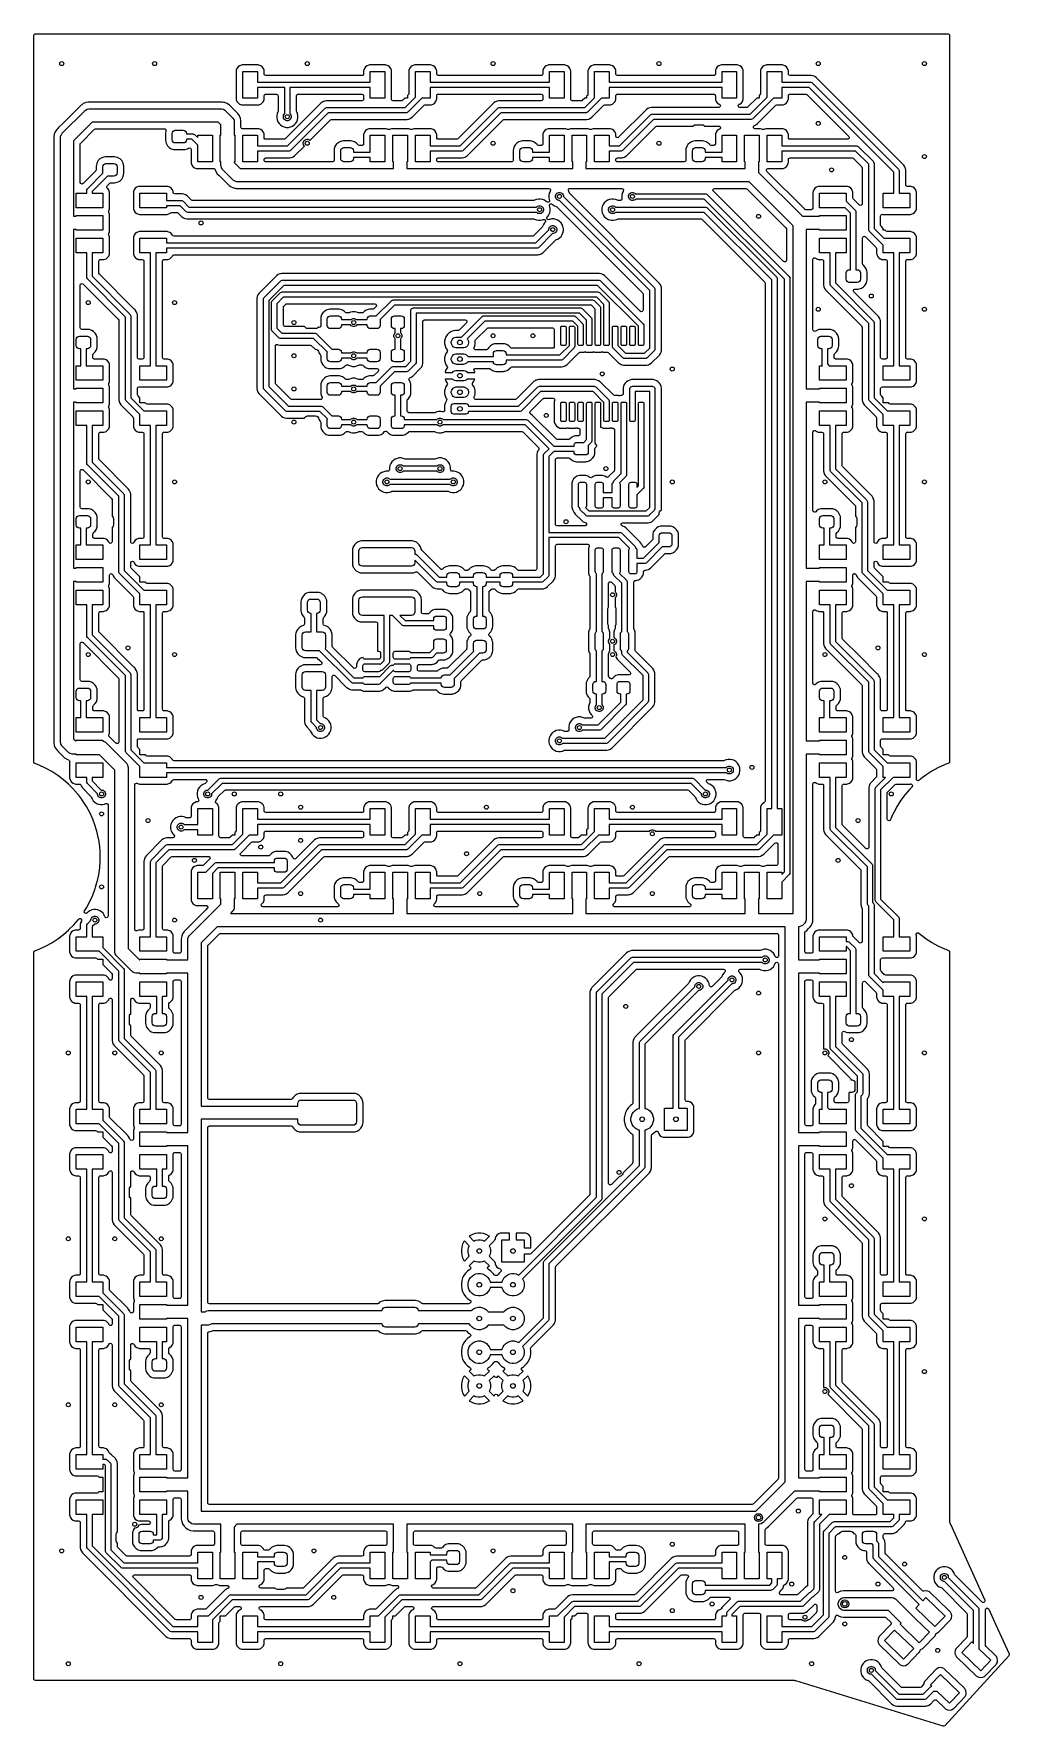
# Model space of a CAD drawing. Extents: x 4.07 to 6.96, y -6.23 to -1.21.
import ezdxf

# ---------------------------------------------------------------- set-up
doc = ezdxf.new("R2010")
doc.units = 0
doc.header["$MEASUREMENT"] = 0
doc.layers.add('BLACK', color=7, linetype='CONTINUOUS')

msp = doc.modelspace()

# ---------------------------------------------------------------- linework, layer by layer
at = {"layer": 'BLACK', "linetype": 'CONTINUOUS'}
for p, q in [((4.0709, -1.2159), (4.0717, -1.2132)), ((4.0709, -3.37), (4.0709, -1.2159)), ((4.0717, -1.2132), (4.0737, -1.2114)), ((4.0737, -1.2114), (4.0758, -1.211)), ((4.0758, -1.211), (6.7825, -1.211)), ((6.7825, -1.211), (6.7851, -1.2117)), ((6.7851, -1.2117), (6.7869, -1.2138)), ((6.7869, -1.2138), (6.7874, -1.2159)), ((6.7874, -1.2159), (6.7874, -3.3692)), ((4.6867, -1.3034), (4.6814, -1.3054)), ((4.6891, -1.3031), (4.6867, -1.3034)), ((4.7361, -1.3031), (4.6891, -1.3031)), ((4.6891, -1.3031), (4.6891, -1.3031)), ((4.7385, -1.3034), (4.7361, -1.3031)), ((4.7361, -1.3031), (4.7361, -1.3031)), ((4.7361, -1.3031), (4.7361, -1.3031)), ((4.7361, -1.3031), (4.7361, -1.3031)), ((4.7438, -1.3054), (4.7385, -1.3034)), ((4.7385, -1.3034), (4.7385, -1.3034)), ((5.0647, -1.3034), (5.0594, -1.3054)), ((5.067, -1.3031), (5.0647, -1.3034)), ((5.1141, -1.3031), (5.067, -1.3031)), ((5.067, -1.3031), (5.067, -1.3031)), ((5.1164, -1.3034), (5.1141, -1.3031)), ((5.1141, -1.3031), (5.1141, -1.3031)), ((5.1141, -1.3031), (5.1141, -1.3031)), ((5.1141, -1.3031), (5.1141, -1.3031)), ((5.1217, -1.3054), (5.1164, -1.3034)), ((5.1164, -1.3034), (5.1164, -1.3034)), ((5.1985, -1.3034), (5.1932, -1.3054)), ((5.2009, -1.3031), (5.1985, -1.3034)), ((5.2479, -1.3031), (5.2009, -1.3031)), ((5.2009, -1.3031), (5.2009, -1.3031)), ((5.2503, -1.3034), (5.2479, -1.3031)), ((5.2479, -1.3031), (5.2479, -1.3031)), ((5.2479, -1.3031), (5.2479, -1.3031)), ((5.2479, -1.3031), (5.2479, -1.3031)), ((5.2556, -1.3054), (5.2503, -1.3034)), ((5.2503, -1.3034), (5.2503, -1.3034)), ((5.5962, -1.3034), (5.5909, -1.3054)), ((5.5985, -1.3031), (5.5962, -1.3034)), ((5.6456, -1.3031), (5.5985, -1.3031)), ((5.5985, -1.3031), (5.5985, -1.3031)), ((5.6479, -1.3034), (5.6456, -1.3031)), ((5.6456, -1.3031), (5.6456, -1.3031)), ((5.6456, -1.3031), (5.6456, -1.3031)), ((5.6456, -1.3031), (5.6456, -1.3031)), ((5.6532, -1.3054), (5.6479, -1.3034)), ((5.6479, -1.3034), (5.6479, -1.3034)), ((5.73, -1.3034), (5.7247, -1.3054)), ((5.7324, -1.3031), (5.73, -1.3034)), ((5.7794, -1.3031), (5.7324, -1.3031)), ((5.7324, -1.3031), (5.7324, -1.3031)), ((5.7818, -1.3034), (5.7794, -1.3031)), ((5.7794, -1.3031), (5.7794, -1.3031)), ((5.7794, -1.3031), (5.7794, -1.3031)), ((5.7794, -1.3031), (5.7794, -1.3031)), ((5.7871, -1.3054), (5.7818, -1.3034)), ((5.7818, -1.3034), (5.7818, -1.3034)), ((6.108, -1.3034), (6.1027, -1.3054)), ((6.1103, -1.3031), (6.108, -1.3034)), ((6.1574, -1.3031), (6.1103, -1.3031)), ((6.1103, -1.3031), (6.1103, -1.3031)), ((6.1597, -1.3034), (6.1574, -1.3031)), ((6.1574, -1.3031), (6.1574, -1.3031)), ((6.1574, -1.3031), (6.1574, -1.3031)), ((6.1574, -1.3031), (6.1574, -1.3031)), ((6.1651, -1.3054), (6.1597, -1.3034)), ((6.1597, -1.3034), (6.1597, -1.3034)), ((6.2418, -1.3034), (6.2365, -1.3054)), ((6.2442, -1.3031), (6.2418, -1.3034)), ((6.2913, -1.3031), (6.2442, -1.3031)), ((6.2442, -1.3031), (6.2442, -1.3031)), ((6.2936, -1.3034), (6.2913, -1.3031)), ((6.2913, -1.3031), (6.2913, -1.3031)), ((6.2913, -1.3031), (6.2913, -1.3031)), ((6.2913, -1.3031), (6.2913, -1.3031)), ((6.2989, -1.3054), (6.2936, -1.3034)), ((6.2936, -1.3034), (6.2936, -1.3034)), ((4.6715, -1.3186), (4.6712, -1.321)), ((4.6712, -1.321), (4.6712, -1.321)), ((4.6712, -1.321), (4.6712, -1.321)), ((4.6712, -1.321), (4.6712, -1.4035)), ((4.6735, -1.3133), (4.6715, -1.3186)), ((4.6769, -1.3088), (4.6735, -1.3133)), ((4.6735, -1.3133), (4.6735, -1.3133)), ((4.6814, -1.3054), (4.6769, -1.3088)), ((4.6769, -1.3088), (4.6769, -1.3088)), ((4.6814, -1.3054), (4.6814, -1.3054)), ((4.6909, -1.4016), (4.6909, -1.3228)), ((4.6909, -1.3228), (4.7343, -1.3228)), ((4.7343, -1.3228), (4.7343, -1.3543)), ((4.7343, -1.3543), (4.8228, -1.3543)), ((4.7483, -1.3088), (4.7438, -1.3054)), ((4.7438, -1.3054), (4.7438, -1.3054)), ((4.7517, -1.3133), (4.7483, -1.3088)), ((4.7483, -1.3088), (4.7483, -1.3088)), ((4.7537, -1.3186), (4.7517, -1.3133)), ((4.7517, -1.3133), (4.7517, -1.3133)), ((4.7517, -1.3133), (4.7517, -1.3133)), ((4.754, -1.321), (4.7537, -1.3186)), ((4.754, -1.3297), (4.754, -1.321)), ((4.754, -1.321), (4.754, -1.321)), ((4.754, -1.321), (4.754, -1.321)), ((4.7544, -1.3318), (4.754, -1.3297)), ((4.7562, -1.3339), (4.7544, -1.3318)), ((4.7588, -1.3346), (4.7562, -1.3339)), ((5.0443, -1.3346), (4.7588, -1.3346)), ((4.8228, -1.3543), (5.0689, -1.3543)), ((5.0463, -1.3342), (5.0443, -1.3346)), ((5.0484, -1.3324), (5.0463, -1.3342)), ((5.0492, -1.3297), (5.0484, -1.3324)), ((5.0494, -1.3186), (5.0492, -1.321)), ((5.0492, -1.321), (5.0492, -1.321)), ((5.0492, -1.321), (5.0492, -1.321)), ((5.0492, -1.321), (5.0492, -1.3297)), ((5.0514, -1.3133), (5.0494, -1.3186)), ((5.0548, -1.3088), (5.0514, -1.3133)), ((5.0514, -1.3133), (5.0514, -1.3133)), ((5.0594, -1.3054), (5.0548, -1.3088)), ((5.0548, -1.3088), (5.0548, -1.3088)), ((5.0594, -1.3054), (5.0594, -1.3054)), ((5.0689, -1.3543), (5.0689, -1.3228)), ((5.0689, -1.3228), (5.1122, -1.3228)), ((5.1122, -1.3228), (5.1122, -1.4016)), ((5.1263, -1.3088), (5.1217, -1.3054)), ((5.1217, -1.3054), (5.1217, -1.3054)), ((5.1297, -1.3133), (5.1263, -1.3088)), ((5.1263, -1.3088), (5.1263, -1.3088)), ((5.1317, -1.3186), (5.1297, -1.3133)), ((5.1297, -1.3133), (5.1297, -1.3133)), ((5.1297, -1.3133), (5.1297, -1.3133)), ((5.1319, -1.321), (5.1317, -1.3186)), ((5.1319, -1.4035), (5.1319, -1.321)), ((5.1833, -1.3186), (5.1831, -1.321)), ((5.1831, -1.321), (5.1831, -1.321)), ((5.1831, -1.321), (5.1831, -1.321)), ((5.1831, -1.321), (5.1831, -1.3882)), ((5.1853, -1.3133), (5.1833, -1.3186)), ((5.1887, -1.3088), (5.1853, -1.3133)), ((5.1853, -1.3133), (5.1853, -1.3133)), ((5.1932, -1.3054), (5.1887, -1.3088)), ((5.1887, -1.3088), (5.1887, -1.3088)), ((5.1932, -1.3054), (5.1932, -1.3054)), ((5.2028, -1.3984), (5.2028, -1.3228)), ((5.2028, -1.3228), (5.2461, -1.3228)), ((5.2461, -1.3228), (5.2461, -1.3543)), ((5.2461, -1.3543), (5.6004, -1.3543)), ((5.2601, -1.3088), (5.2556, -1.3054)), ((5.2556, -1.3054), (5.2556, -1.3054)), ((5.2635, -1.3133), (5.2601, -1.3088)), ((5.2601, -1.3088), (5.2601, -1.3088)), ((5.2655, -1.3186), (5.2635, -1.3133)), ((5.2635, -1.3133), (5.2635, -1.3133)), ((5.2635, -1.3133), (5.2635, -1.3133)), ((5.2658, -1.321), (5.2655, -1.3186)), ((5.2658, -1.3297), (5.2658, -1.321)), ((5.2658, -1.321), (5.2658, -1.321)), ((5.2658, -1.321), (5.2658, -1.321)), ((5.2662, -1.3318), (5.2658, -1.3297)), ((5.268, -1.3339), (5.2662, -1.3318)), ((5.2706, -1.3346), (5.268, -1.3339)), ((5.5758, -1.3346), (5.2706, -1.3346)), ((5.5778, -1.3342), (5.5758, -1.3346)), ((5.5799, -1.3324), (5.5778, -1.3342)), ((5.5807, -1.3297), (5.5799, -1.3324)), ((5.5809, -1.3186), (5.5807, -1.321)), ((5.5807, -1.321), (5.5807, -1.321)), ((5.5807, -1.321), (5.5807, -1.321)), ((5.5807, -1.321), (5.5807, -1.3297)), ((5.5829, -1.3133), (5.5809, -1.3186)), ((5.5863, -1.3088), (5.5829, -1.3133)), ((5.5829, -1.3133), (5.5829, -1.3133)), ((5.5909, -1.3054), (5.5863, -1.3088)), ((5.5863, -1.3088), (5.5863, -1.3088)), ((5.5909, -1.3054), (5.5909, -1.3054)), ((5.6004, -1.3543), (5.6004, -1.3228)), ((5.6004, -1.3228), (5.6437, -1.3228)), ((5.6437, -1.3228), (5.6437, -1.4016)), ((5.6578, -1.3088), (5.6532, -1.3054)), ((5.6532, -1.3054), (5.6532, -1.3054)), ((5.6612, -1.3133), (5.6578, -1.3088)), ((5.6578, -1.3088), (5.6578, -1.3088)), ((5.6632, -1.3186), (5.6612, -1.3133)), ((5.6612, -1.3133), (5.6612, -1.3133)), ((5.6612, -1.3133), (5.6612, -1.3133)), ((5.6634, -1.321), (5.6632, -1.3186)), ((5.6634, -1.4035), (5.6634, -1.321)), ((5.7148, -1.3186), (5.7145, -1.321)), ((5.7145, -1.321), (5.7145, -1.321)), ((5.7145, -1.321), (5.7145, -1.321)), ((5.7145, -1.321), (5.7145, -1.3901)), ((5.7168, -1.3133), (5.7148, -1.3186)), ((5.7202, -1.3088), (5.7168, -1.3133)), ((5.7168, -1.3133), (5.7168, -1.3133)), ((5.7247, -1.3054), (5.7202, -1.3088)), ((5.7202, -1.3088), (5.7202, -1.3088)), ((5.7247, -1.3054), (5.7247, -1.3054)), ((5.7343, -1.4003), (5.7343, -1.3228)), ((5.7343, -1.3228), (5.7776, -1.3228)), ((5.7776, -1.3228), (5.7776, -1.3543)), ((5.7776, -1.3543), (6.1122, -1.3543)), ((5.7916, -1.3088), (5.7871, -1.3054)), ((5.7871, -1.3054), (5.7871, -1.3054)), ((5.795, -1.3133), (5.7916, -1.3088)), ((5.7916, -1.3088), (5.7916, -1.3088)), ((5.797, -1.3186), (5.795, -1.3133)), ((5.795, -1.3133), (5.795, -1.3133)), ((5.795, -1.3133), (5.795, -1.3133)), ((5.7973, -1.321), (5.797, -1.3186)), ((5.7973, -1.3297), (5.7973, -1.321)), ((5.7973, -1.321), (5.7973, -1.321)), ((5.7973, -1.321), (5.7973, -1.321)), ((5.7977, -1.3318), (5.7973, -1.3297)), ((5.7995, -1.3339), (5.7977, -1.3318)), ((5.8021, -1.3346), (5.7995, -1.3339)), ((6.0876, -1.3346), (5.8021, -1.3346)), ((6.0896, -1.3342), (6.0876, -1.3346)), ((6.0917, -1.3324), (6.0896, -1.3342)), ((6.0925, -1.3297), (6.0917, -1.3324)), ((6.0928, -1.3186), (6.0925, -1.321)), ((6.0925, -1.321), (6.0925, -1.321)), ((6.0925, -1.321), (6.0925, -1.321)), ((6.0925, -1.321), (6.0925, -1.3297)), ((6.0947, -1.3133), (6.0928, -1.3186)), ((6.0981, -1.3088), (6.0947, -1.3133)), ((6.0947, -1.3133), (6.0947, -1.3133)), ((6.1027, -1.3054), (6.0981, -1.3088)), ((6.0981, -1.3088), (6.0981, -1.3088)), ((6.1027, -1.3054), (6.1027, -1.3054)), ((6.1122, -1.3543), (6.1122, -1.3228)), ((6.1122, -1.3228), (6.1555, -1.3228)), ((6.1555, -1.3228), (6.1555, -1.4016)), ((6.1696, -1.3088), (6.1651, -1.3054)), ((6.1651, -1.3054), (6.1651, -1.3054)), ((6.173, -1.3133), (6.1696, -1.3088)), ((6.1696, -1.3088), (6.1696, -1.3088)), ((6.175, -1.3186), (6.173, -1.3133)), ((6.173, -1.3133), (6.173, -1.3133)), ((6.173, -1.3133), (6.173, -1.3133)), ((6.1752, -1.321), (6.175, -1.3186)), ((6.1752, -1.4035), (6.1752, -1.321)), ((6.2266, -1.3186), (6.2264, -1.321)), ((6.2264, -1.321), (6.2264, -1.321)), ((6.2264, -1.321), (6.2264, -1.321)), ((6.2264, -1.321), (6.2264, -1.3882)), ((6.2286, -1.3133), (6.2266, -1.3186)), ((6.232, -1.3088), (6.2286, -1.3133)), ((6.2286, -1.3133), (6.2286, -1.3133)), ((6.2365, -1.3054), (6.232, -1.3088)), ((6.232, -1.3088), (6.232, -1.3088)), ((6.2365, -1.3054), (6.2365, -1.3054)), ((6.2461, -1.3984), (6.2461, -1.3228)), ((6.2461, -1.3228), (6.2894, -1.3228)), ((6.2894, -1.3228), (6.2894, -1.3543)), ((6.2894, -1.3543), (6.374, -1.3543)), ((6.3034, -1.3088), (6.2989, -1.3054)), ((6.2989, -1.3054), (6.2989, -1.3054)), ((6.3068, -1.3133), (6.3034, -1.3088)), ((6.3034, -1.3088), (6.3034, -1.3088)), ((6.3088, -1.3186), (6.3068, -1.3133)), ((6.3068, -1.3133), (6.3068, -1.3133)), ((6.3068, -1.3133), (6.3068, -1.3133)), ((6.3091, -1.321), (6.3088, -1.3186)), ((6.3091, -1.3297), (6.3091, -1.321)), ((6.3091, -1.321), (6.3091, -1.321)), ((6.3091, -1.321), (6.3091, -1.321)), ((6.3095, -1.3318), (6.3091, -1.3297)), ((6.3113, -1.3339), (6.3095, -1.3318)), ((6.314, -1.3346), (6.3113, -1.3339)), ((6.3767, -1.3346), (6.314, -1.3346)), ((6.374, -1.3543), (6.3756, -1.3545)), ((6.3756, -1.3545), (6.3784, -1.3557)), ((6.3821, -1.3357), (6.3767, -1.3346)), ((6.3767, -1.3346), (6.3767, -1.3346)), ((6.3767, -1.3346), (6.3767, -1.3346)), ((6.3871, -1.3378), (6.3821, -1.3357)), ((6.3821, -1.3357), (6.3821, -1.3357)), ((6.3916, -1.3408), (6.3871, -1.3378)), ((6.6513, -1.6005), (6.3916, -1.3408)), ((4.6712, -1.4035), (4.6712, -1.4035)), ((4.6712, -1.4035), (4.6715, -1.4058)), ((4.7343, -1.4016), (4.6909, -1.4016)), ((4.815, -1.3701), (4.7343, -1.3701)), ((4.7343, -1.3701), (4.7343, -1.4016)), ((4.7537, -1.4058), (4.754, -1.4035)), ((4.754, -1.3947), (4.7547, -1.392)), ((4.754, -1.4035), (4.754, -1.3947)), ((4.7547, -1.392), (4.7568, -1.3902)), ((4.7568, -1.3902), (4.7588, -1.3898)), ((4.7588, -1.3898), (4.7904, -1.3898)), ((4.7904, -1.3898), (4.793, -1.3906)), ((4.793, -1.3906), (4.7948, -1.3926)), ((4.7948, -1.3926), (4.7953, -1.3947)), ((4.7953, -1.3947), (4.7953, -1.4399)), ((4.815, -1.448), (4.815, -1.3701)), ((5.0689, -1.3701), (4.8307, -1.3701)), ((4.8307, -1.3701), (4.8307, -1.448)), ((4.8504, -1.3947), (4.8512, -1.392)), ((4.8504, -1.4399), (4.8504, -1.3947)), ((4.8512, -1.392), (4.8533, -1.3902)), ((4.8533, -1.3902), (4.8553, -1.3898)), ((4.8553, -1.3898), (5.0443, -1.3898)), ((5.0443, -1.3898), (5.047, -1.3906)), ((5.047, -1.3906), (5.0488, -1.3926)), ((5.0488, -1.3926), (5.0492, -1.3947)), ((5.0493, -1.404), (5.0488, -1.4067)), ((5.0492, -1.3947), (5.0492, -1.4035)), ((5.0492, -1.4035), (5.0493, -1.404)), ((5.0689, -1.4016), (5.0689, -1.3701)), ((5.1122, -1.4016), (5.0689, -1.4016)), ((5.1318, -1.404), (5.1319, -1.4035)), ((5.1323, -1.4066), (5.1318, -1.404)), ((5.1717, -1.4016), (5.1653, -1.408)), ((5.1791, -1.4016), (5.1717, -1.4016)), ((5.172, -1.4291), (5.2028, -1.3984)), ((5.1816, -1.3917), (5.1791, -1.3941)), ((5.1791, -1.3941), (5.1791, -1.4016)), ((5.2218, -1.4016), (5.1808, -1.4426)), ((5.1823, -1.3908), (5.1816, -1.3917)), ((5.1831, -1.3882), (5.1823, -1.3908)), ((5.2461, -1.4016), (5.2218, -1.4016)), ((5.6004, -1.3701), (5.2461, -1.3701)), ((5.2461, -1.3701), (5.2461, -1.4016)), ((5.2655, -1.4058), (5.2658, -1.4035)), ((5.2658, -1.3947), (5.2665, -1.392)), ((5.2658, -1.4035), (5.2658, -1.3947)), ((5.2665, -1.392), (5.2686, -1.3902)), ((5.2686, -1.3902), (5.2706, -1.3898)), ((5.2706, -1.3898), (5.5758, -1.3898)), ((5.5758, -1.3898), (5.5784, -1.3906)), ((5.5784, -1.3906), (5.5802, -1.3926)), ((5.5802, -1.3926), (5.5807, -1.3947)), ((5.5807, -1.404), (5.5803, -1.4067)), ((5.5807, -1.3947), (5.5807, -1.4035)), ((5.5807, -1.4035), (5.5807, -1.404)), ((5.6004, -1.4016), (5.6004, -1.3701)), ((5.6437, -1.4016), (5.6004, -1.4016)), ((5.6633, -1.404), (5.6634, -1.4035)), ((5.6638, -1.4066), (5.6633, -1.404)), ((5.7051, -1.4016), (5.6987, -1.408)), ((5.7106, -1.4016), (5.7051, -1.4016)), ((5.7054, -1.4291), (5.7343, -1.4003)), ((5.7131, -1.3935), (5.7106, -1.396)), ((5.7106, -1.396), (5.7106, -1.4016)), ((5.7138, -1.3927), (5.7131, -1.3935)), ((5.7145, -1.3901), (5.7138, -1.3927)), ((5.7552, -1.4016), (5.7142, -1.4426)), ((5.7776, -1.4016), (5.7552, -1.4016)), ((6.1122, -1.3701), (5.7776, -1.3701)), ((5.7776, -1.3701), (5.7776, -1.4016)), ((5.797, -1.4058), (5.7973, -1.4035)), ((5.7973, -1.3947), (5.798, -1.392)), ((5.7973, -1.4035), (5.7973, -1.3947)), ((5.798, -1.392), (5.8001, -1.3902)), ((5.8001, -1.3902), (5.8021, -1.3898)), ((5.8021, -1.3898), (6.0876, -1.3898)), ((6.0876, -1.3898), (6.088, -1.3899)), ((6.088, -1.3899), (6.0883, -1.3898)), ((6.0883, -1.3898), (6.0893, -1.3903)), ((6.0893, -1.3903), (6.0903, -1.3906)), ((6.0903, -1.3906), (6.0905, -1.3908)), ((6.0905, -1.3908), (6.0908, -1.391)), ((6.0908, -1.391), (6.0914, -1.3919)), ((6.0914, -1.3919), (6.0921, -1.3926)), ((6.0921, -1.3926), (6.0921, -1.3931)), ((6.0921, -1.3931), (6.0923, -1.3933)), ((6.0923, -1.3933), (6.0925, -1.3947)), ((6.0925, -1.3947), (6.0925, -1.4035)), ((6.0925, -1.4035), (6.0928, -1.4058)), ((6.1122, -1.4016), (6.1122, -1.3701)), ((6.1555, -1.4016), (6.1122, -1.4016)), ((6.175, -1.4058), (6.1752, -1.4035)), ((6.215, -1.4016), (6.1889, -1.4277)), ((6.1956, -1.4488), (6.2461, -1.3984)), ((6.2652, -1.4016), (6.2045, -1.4623)), ((6.2224, -1.4016), (6.215, -1.4016)), ((6.2249, -1.3917), (6.2224, -1.3941)), ((6.2224, -1.3941), (6.2224, -1.4016)), ((6.2256, -1.3908), (6.2249, -1.3917)), ((6.2264, -1.3882), (6.2256, -1.3908)), ((6.2894, -1.4016), (6.2652, -1.4016)), ((6.3708, -1.3701), (6.2894, -1.3701)), ((6.2894, -1.3701), (6.2894, -1.4016)), ((6.3088, -1.4058), (6.3091, -1.4035)), ((6.3091, -1.3947), (6.3098, -1.392)), ((6.3091, -1.4035), (6.3091, -1.3947)), ((6.3098, -1.392), (6.3119, -1.3902)), ((6.3119, -1.3902), (6.314, -1.3898)), ((6.314, -1.3898), (6.3606, -1.3898)), ((6.3606, -1.3898), (6.3632, -1.3906)), ((6.3632, -1.3906), (6.364, -1.3912)), ((6.364, -1.3912), (6.4881, -1.5153)), ((6.622, -1.6214), (6.3708, -1.3701)), ((6.3784, -1.3557), (6.3796, -1.3566)), ((6.3796, -1.3566), (6.6355, -1.6125)), ((4.1553, -1.5058), (4.2223, -1.4388)), ((4.2112, -1.4221), (4.1565, -1.4768)), ((4.2128, -1.421), (4.2112, -1.4221)), ((4.2112, -1.4221), (4.2112, -1.4221)), ((4.2176, -1.4178), (4.2128, -1.421)), ((4.2128, -1.421), (4.2128, -1.421)), ((4.223, -1.4156), (4.2176, -1.4178)), ((4.2176, -1.4178), (4.2176, -1.4178)), ((4.2223, -1.4388), (4.2243, -1.4371)), ((4.2248, -1.4148), (4.223, -1.4156)), ((4.223, -1.4156), (4.223, -1.4156)), ((4.2243, -1.4371), (4.2287, -1.4345)), ((4.2243, -1.4371), (4.2243, -1.4371)), ((4.2324, -1.4133), (4.2248, -1.4148)), ((4.2248, -1.4148), (4.2248, -1.4148)), ((4.2287, -1.4345), (4.2337, -1.4332)), ((4.2401, -1.4133), (4.2324, -1.4133)), ((4.2324, -1.4133), (4.2324, -1.4133)), ((4.2337, -1.4332), (4.2363, -1.433)), ((4.2337, -1.4332), (4.2337, -1.4332)), ((4.2363, -1.433), (4.6259, -1.433)), ((4.6298, -1.4133), (4.2401, -1.4133)), ((4.6259, -1.433), (4.6285, -1.4332)), ((4.6285, -1.4332), (4.6285, -1.4332)), ((4.6285, -1.4332), (4.6335, -1.4345)), ((4.6335, -1.4141), (4.6298, -1.4133)), ((4.6298, -1.4133), (4.6298, -1.4133)), ((4.6336, -1.4141), (4.6335, -1.4141)), ((4.6335, -1.4141), (4.6335, -1.4141)), ((4.6335, -1.4345), (4.6379, -1.4371)), ((4.6374, -1.4148), (4.6336, -1.4141)), ((4.6389, -1.4155), (4.6374, -1.4148)), ((4.6379, -1.4371), (4.6379, -1.4371)), ((4.6379, -1.4371), (4.6399, -1.4388)), ((4.6392, -1.4156), (4.6389, -1.4155)), ((4.6446, -1.4178), (4.6392, -1.4156)), ((4.6392, -1.4156), (4.6392, -1.4156)), ((4.6399, -1.4388), (4.6596, -1.4585)), ((4.6511, -1.4221), (4.6446, -1.4178)), ((4.6446, -1.4178), (4.6446, -1.4178)), ((4.6567, -1.4278), (4.6511, -1.4221)), ((4.6511, -1.4221), (4.6511, -1.4221)), ((4.6707, -1.4417), (4.6567, -1.4278)), ((4.6567, -1.4278), (4.6567, -1.4278)), ((4.6763, -1.4473), (4.6707, -1.4417)), ((4.6707, -1.4417), (4.6707, -1.4417)), ((4.6715, -1.4058), (4.6735, -1.4111)), ((4.6735, -1.4111), (4.6735, -1.4111)), ((4.6735, -1.4111), (4.6769, -1.4157)), ((4.6806, -1.4538), (4.6763, -1.4473)), ((4.6763, -1.4473), (4.6763, -1.4473)), ((4.6769, -1.4157), (4.6769, -1.4157)), ((4.6769, -1.4157), (4.6814, -1.419)), ((4.6831, -1.4598), (4.6806, -1.4538)), ((4.6806, -1.4538), (4.6806, -1.4538)), ((4.6814, -1.419), (4.6814, -1.419)), ((4.6814, -1.419), (4.6867, -1.421)), ((4.6867, -1.421), (4.6867, -1.421)), ((4.6867, -1.421), (4.687, -1.4211)), ((4.687, -1.4211), (4.6891, -1.4213)), ((4.6891, -1.4213), (4.7361, -1.4213)), ((4.7361, -1.4213), (4.7385, -1.421)), ((4.7385, -1.421), (4.7438, -1.419)), ((4.7438, -1.419), (4.7483, -1.4157)), ((4.7483, -1.4157), (4.7517, -1.4111)), ((4.7517, -1.4111), (4.7537, -1.4058)), ((4.7925, -1.4475), (4.7913, -1.4536)), ((4.7913, -1.4536), (4.7913, -1.4598)), ((4.7949, -1.4418), (4.7925, -1.4475)), ((4.7925, -1.4475), (4.7925, -1.4475)), ((4.7953, -1.4399), (4.7949, -1.4418)), ((4.8111, -1.4552), (4.8119, -1.4522)), ((4.8119, -1.4522), (4.8135, -1.4495)), ((4.8135, -1.4495), (4.815, -1.448)), ((4.9234, -1.4156), (4.8168, -1.5222)), ((4.8235, -1.5433), (4.9354, -1.4314)), ((4.8307, -1.448), (4.8322, -1.4495)), ((4.8322, -1.4495), (4.8337, -1.4522)), ((4.9442, -1.4449), (4.8323, -1.5567)), ((4.8337, -1.4522), (4.8345, -1.4552)), ((4.8508, -1.4418), (4.8504, -1.4399)), ((4.8531, -1.4473), (4.8508, -1.4418)), ((4.8531, -1.4475), (4.8531, -1.4473)), ((4.8544, -1.4536), (4.8531, -1.4475)), ((4.8531, -1.4475), (4.8531, -1.4475)), ((4.8544, -1.4598), (4.8544, -1.4536)), ((4.8544, -1.4536), (4.8544, -1.4536)), ((4.8544, -1.4536), (4.8544, -1.4536)), ((4.9236, -1.4155), (4.9234, -1.4156)), ((4.9234, -1.4156), (4.9234, -1.4156)), ((4.9279, -1.4126), (4.9236, -1.4155)), ((4.9236, -1.4155), (4.9236, -1.4155)), ((4.9312, -1.4112), (4.9279, -1.4126)), ((4.9314, -1.4111), (4.9312, -1.4112)), ((4.9312, -1.4112), (4.9312, -1.4112)), ((4.9329, -1.4105), (4.9314, -1.4111)), ((4.934, -1.4103), (4.9329, -1.4105)), ((4.9342, -1.4102), (4.934, -1.4103)), ((4.9382, -1.4094), (4.9342, -1.4102)), ((4.9342, -1.4102), (4.9342, -1.4102)), ((4.9354, -1.4314), (4.9366, -1.4305)), ((4.9366, -1.4305), (4.9394, -1.4293)), ((5.0444, -1.4094), (4.9382, -1.4094)), ((4.9394, -1.4293), (4.9409, -1.4291)), ((4.9409, -1.4291), (5.172, -1.4291)), ((5.1753, -1.4449), (4.9442, -1.4449)), ((5.0469, -1.4087), (5.0444, -1.4094)), ((5.0488, -1.4067), (5.0469, -1.4087)), ((5.1341, -1.4087), (5.1323, -1.4066)), ((5.1367, -1.4094), (5.1341, -1.4087)), ((5.1618, -1.4094), (5.1367, -1.4094)), ((5.1629, -1.4093), (5.1618, -1.4094)), ((5.1653, -1.408), (5.1629, -1.4093)), ((5.1768, -1.4447), (5.1753, -1.4449)), ((5.1797, -1.4436), (5.1768, -1.4447)), ((5.1808, -1.4426), (5.1797, -1.4436)), ((5.1929, -1.4584), (5.2286, -1.4227)), ((5.2286, -1.4227), (5.231, -1.4214)), ((5.231, -1.4214), (5.232, -1.4213)), ((5.232, -1.4213), (5.2479, -1.4213)), ((5.2479, -1.4213), (5.2503, -1.421)), ((5.2479, -1.4213), (5.2479, -1.4213)), ((5.2503, -1.421), (5.2556, -1.419)), ((5.2556, -1.419), (5.2601, -1.4157)), ((5.2601, -1.4157), (5.2635, -1.4111)), ((5.2635, -1.4111), (5.2655, -1.4058)), ((5.4352, -1.4156), (5.3286, -1.5222)), ((5.3353, -1.5433), (5.4472, -1.4314)), ((5.456, -1.4449), (5.3442, -1.5567)), ((5.4354, -1.4155), (5.4352, -1.4156)), ((5.4352, -1.4156), (5.4352, -1.4156)), ((5.4397, -1.4126), (5.4354, -1.4155)), ((5.4354, -1.4155), (5.4354, -1.4155)), ((5.443, -1.4112), (5.4397, -1.4126)), ((5.4432, -1.4111), (5.443, -1.4112)), ((5.443, -1.4112), (5.443, -1.4112)), ((5.4447, -1.4105), (5.4432, -1.4111)), ((5.4458, -1.4103), (5.4447, -1.4105)), ((5.446, -1.4102), (5.4458, -1.4103)), ((5.45, -1.4094), (5.446, -1.4102)), ((5.446, -1.4102), (5.446, -1.4102)), ((5.4472, -1.4314), (5.4484, -1.4305)), ((5.4484, -1.4305), (5.4512, -1.4293)), ((5.5759, -1.4094), (5.45, -1.4094)), ((5.4512, -1.4293), (5.4528, -1.4291)), ((5.4528, -1.4291), (5.7054, -1.4291)), ((5.7087, -1.4449), (5.456, -1.4449)), ((5.5784, -1.4087), (5.5759, -1.4094)), ((5.5803, -1.4067), (5.5784, -1.4087)), ((5.6656, -1.4087), (5.6638, -1.4066)), ((5.6682, -1.4094), (5.6656, -1.4087)), ((5.6952, -1.4094), (5.6682, -1.4094)), ((5.6963, -1.4093), (5.6952, -1.4094)), ((5.6987, -1.408), (5.6963, -1.4093)), ((5.7102, -1.4447), (5.7087, -1.4449)), ((5.713, -1.4436), (5.7102, -1.4447)), ((5.7142, -1.4426), (5.713, -1.4436)), ((5.7262, -1.4584), (5.762, -1.4227)), ((5.762, -1.4227), (5.7644, -1.4214)), ((5.7644, -1.4214), (5.7654, -1.4213)), ((5.7654, -1.4213), (5.7794, -1.4213)), ((5.7794, -1.4213), (5.7818, -1.421)), ((5.7794, -1.4213), (5.7794, -1.4213)), ((5.7818, -1.421), (5.7871, -1.419)), ((5.7871, -1.419), (5.7916, -1.4157)), ((5.7916, -1.4157), (5.795, -1.4111)), ((5.795, -1.4111), (5.797, -1.4058)), ((5.8879, -1.4353), (5.8056, -1.5176)), ((5.8078, -1.5433), (5.8999, -1.4511)), ((5.8924, -1.4323), (5.8879, -1.4353)), ((5.8879, -1.4353), (5.8879, -1.4353)), ((5.8975, -1.4302), (5.8924, -1.4323)), ((5.9028, -1.4291), (5.8975, -1.4302)), ((5.8975, -1.4302), (5.8975, -1.4302)), ((5.8999, -1.4511), (5.9011, -1.4501)), ((5.9011, -1.4501), (5.904, -1.449)), ((6.1026, -1.4291), (5.9028, -1.4291)), ((5.904, -1.449), (5.9055, -1.4488)), ((5.9055, -1.4488), (6.1956, -1.4488)), ((6.0928, -1.4058), (6.0947, -1.4111)), ((6.0947, -1.4111), (6.0947, -1.4111)), ((6.0947, -1.4111), (6.0981, -1.4157)), ((6.0981, -1.4157), (6.0981, -1.4157)), ((6.0981, -1.4157), (6.1027, -1.419)), ((6.1049, -1.4285), (6.1026, -1.4291)), ((6.1027, -1.419), (6.1027, -1.419)), ((6.1027, -1.419), (6.1043, -1.4197)), ((6.1043, -1.4197), (6.1065, -1.4213)), ((6.1069, -1.4266), (6.1049, -1.4285)), ((6.1065, -1.4213), (6.1075, -1.4239)), ((6.1075, -1.4239), (6.1069, -1.4266)), ((6.1603, -1.4235), (6.1614, -1.421)), ((6.1607, -1.4263), (6.1603, -1.4235)), ((6.1625, -1.4283), (6.1607, -1.4263)), ((6.1614, -1.421), (6.1634, -1.4197)), ((6.1651, -1.4291), (6.1625, -1.4283)), ((6.1634, -1.4197), (6.1651, -1.419)), ((6.1651, -1.419), (6.1696, -1.4157)), ((6.1651, -1.419), (6.1651, -1.419)), ((6.1651, -1.419), (6.1651, -1.419)), ((6.1855, -1.4291), (6.1651, -1.4291)), ((6.1696, -1.4157), (6.173, -1.4111)), ((6.173, -1.4111), (6.175, -1.4058)), ((6.1865, -1.429), (6.1855, -1.4291)), ((6.1889, -1.4277), (6.1865, -1.429)), ((6.2165, -1.4781), (6.2719, -1.4227)), ((6.2719, -1.4227), (6.2743, -1.4214)), ((6.2743, -1.4214), (6.2753, -1.4213)), ((6.2753, -1.4213), (6.2913, -1.4213)), ((6.2913, -1.4213), (6.2936, -1.421)), ((6.2913, -1.4213), (6.2913, -1.4213)), ((6.2936, -1.421), (6.2989, -1.419)), ((6.2989, -1.419), (6.3034, -1.4157)), ((6.3034, -1.4157), (6.3068, -1.4111)), ((6.3068, -1.4111), (6.3088, -1.4058)), ((4.1343, -1.5011), (4.1322, -1.5061)), ((4.1387, -1.4946), (4.1343, -1.5011)), ((4.1343, -1.5011), (4.1343, -1.5011)), ((4.1419, -1.4913), (4.1387, -1.4946)), ((4.1441, -1.4891), (4.1419, -1.4913)), ((4.1565, -1.4768), (4.1441, -1.4891)), ((4.1441, -1.4891), (4.1441, -1.4891)), ((4.2444, -1.4724), (4.1889, -1.5279)), ((4.2101, -1.5346), (4.2511, -1.4935)), ((4.6178, -1.4724), (4.2444, -1.4724)), ((4.2511, -1.4935), (4.2536, -1.4922)), ((4.2536, -1.4922), (4.2546, -1.4921)), ((4.2546, -1.4921), (4.458, -1.4921)), ((4.458, -1.4921), (4.4607, -1.4929)), ((4.4607, -1.4929), (4.4625, -1.495)), ((4.462, -1.5005), (4.4616, -1.5045)), ((4.4616, -1.5045), (4.4616, -1.527)), ((4.4627, -1.4985), (4.462, -1.5005)), ((4.462, -1.5005), (4.462, -1.5005)), ((4.4625, -1.495), (4.4628, -1.4977)), ((4.4628, -1.4977), (4.4627, -1.4985)), ((4.4813, -1.5064), (4.482, -1.5028)), ((4.482, -1.5028), (4.484, -1.4998)), ((4.484, -1.4998), (4.4871, -1.4978)), ((4.4871, -1.4978), (4.4906, -1.497)), ((4.4906, -1.497), (4.5143, -1.497)), ((4.5143, -1.497), (4.5178, -1.4978)), ((4.5178, -1.4978), (4.5209, -1.4998)), ((4.5209, -1.4998), (4.5229, -1.5028)), ((4.5229, -1.5028), (4.5236, -1.5064)), ((4.626, -1.4806), (4.6178, -1.4724)), ((4.626, -1.5118), (4.626, -1.4806)), ((4.6596, -1.4585), (4.6613, -1.4605)), ((4.6613, -1.4605), (4.6613, -1.4605)), ((4.6613, -1.4605), (4.6637, -1.4646)), ((4.6637, -1.4646), (4.6639, -1.4649)), ((4.6639, -1.4649), (4.6652, -1.4699)), ((4.6652, -1.4699), (4.6652, -1.4699)), ((4.6652, -1.4699), (4.6654, -1.4724)), ((4.6654, -1.4724), (4.6654, -1.5118)), ((4.6835, -1.461), (4.6831, -1.4598)), ((4.6851, -1.4686), (4.6835, -1.461)), ((4.6835, -1.461), (4.6835, -1.461)), ((4.6835, -1.461), (4.6835, -1.461)), ((4.6851, -1.4872), (4.6851, -1.4686)), ((4.6855, -1.4893), (4.6851, -1.4872)), ((4.6873, -1.4913), (4.6855, -1.4893)), ((4.6899, -1.4921), (4.6873, -1.4913)), ((4.7361, -1.4921), (4.6899, -1.4921)), ((4.7385, -1.4924), (4.7361, -1.4921)), ((4.7361, -1.4921), (4.7361, -1.4921)), ((4.7361, -1.4921), (4.7361, -1.4921)), ((4.7361, -1.4921), (4.7361, -1.4921)), ((4.7438, -1.4943), (4.7385, -1.4924)), ((4.7385, -1.4924), (4.7385, -1.4924)), ((4.7483, -1.4977), (4.7438, -1.4943)), ((4.7438, -1.4943), (4.7438, -1.4943)), ((4.7517, -1.5023), (4.7483, -1.4977)), ((4.7483, -1.4977), (4.7483, -1.4977)), ((4.7537, -1.5076), (4.7517, -1.5023)), ((4.7517, -1.5023), (4.7517, -1.5023)), ((4.7913, -1.4598), (4.7925, -1.4659)), ((4.7925, -1.4659), (4.7925, -1.4659)), ((4.7925, -1.4659), (4.7949, -1.4716)), ((4.7949, -1.4716), (4.7949, -1.4716)), ((4.7949, -1.4716), (4.7984, -1.4768)), ((4.7984, -1.4768), (4.7984, -1.4768)), ((4.7984, -1.4768), (4.8027, -1.4812)), ((4.8027, -1.4812), (4.8027, -1.4812)), ((4.8027, -1.4812), (4.8079, -1.4846)), ((4.8079, -1.4846), (4.8079, -1.4846)), ((4.8079, -1.4846), (4.8105, -1.4857)), ((4.8105, -1.4857), (4.8136, -1.487)), ((4.8111, -1.4582), (4.8111, -1.4552)), ((4.8119, -1.4612), (4.8111, -1.4582)), ((4.8135, -1.4639), (4.8119, -1.4612)), ((4.8156, -1.4661), (4.8135, -1.4639)), ((4.8136, -1.487), (4.8197, -1.4882)), ((4.8183, -1.4676), (4.8156, -1.4661)), ((4.8213, -1.4684), (4.8183, -1.4676)), ((4.8197, -1.4882), (4.8197, -1.4882)), ((4.8197, -1.4882), (4.8197, -1.4882)), ((4.8197, -1.4882), (4.8259, -1.4882)), ((4.8244, -1.4684), (4.8213, -1.4684)), ((4.8274, -1.4676), (4.8244, -1.4684)), ((4.8259, -1.4882), (4.832, -1.487)), ((4.8259, -1.4882), (4.8259, -1.4882)), ((4.83, -1.4661), (4.8274, -1.4676)), ((4.8322, -1.4639), (4.83, -1.4661)), ((4.832, -1.487), (4.8378, -1.4846)), ((4.8337, -1.4612), (4.8322, -1.4639)), ((4.8345, -1.4582), (4.8337, -1.4612)), ((4.8345, -1.4552), (4.8345, -1.4582)), ((4.8378, -1.4846), (4.8429, -1.4812)), ((4.8429, -1.4812), (4.8473, -1.4768)), ((4.8473, -1.4768), (4.8508, -1.4716)), ((4.8508, -1.4716), (4.8531, -1.4659)), ((4.8531, -1.4659), (4.8544, -1.4598)), ((4.89, -1.527), (4.9509, -1.466)), ((4.9509, -1.466), (4.9534, -1.4647)), ((4.9534, -1.4647), (4.9544, -1.4646)), ((4.9544, -1.4646), (5.178, -1.4646)), ((5.0514, -1.5023), (5.0494, -1.5076)), ((5.0548, -1.4977), (5.0514, -1.5023)), ((5.0514, -1.5023), (5.0514, -1.5023)), ((5.0594, -1.4943), (5.0548, -1.4977)), ((5.0548, -1.4977), (5.0548, -1.4977)), ((5.0647, -1.4924), (5.0594, -1.4943)), ((5.0594, -1.4943), (5.0594, -1.4943)), ((5.067, -1.4921), (5.0647, -1.4924)), ((5.1141, -1.4921), (5.067, -1.4921)), ((5.067, -1.4921), (5.067, -1.4921)), ((5.1164, -1.4924), (5.1141, -1.4921)), ((5.1141, -1.4921), (5.1141, -1.4921)), ((5.1141, -1.4921), (5.1141, -1.4921)), ((5.1141, -1.4921), (5.1141, -1.4921)), ((5.1221, -1.4945), (5.1164, -1.4924)), ((5.1164, -1.4924), (5.1164, -1.4924)), ((5.1237, -1.4949), (5.1221, -1.4944)), ((5.1221, -1.4944), (5.1221, -1.4945)), ((5.1259, -1.4944), (5.1237, -1.4949)), ((5.126, -1.4945), (5.1259, -1.4944)), ((5.1316, -1.4924), (5.126, -1.4945)), ((5.1339, -1.4921), (5.1316, -1.4924)), ((5.181, -1.4921), (5.1339, -1.4921)), ((5.1339, -1.4921), (5.1339, -1.4921)), ((5.178, -1.4646), (5.1816, -1.4639)), ((5.1834, -1.4924), (5.181, -1.4921)), ((5.181, -1.4921), (5.181, -1.4921)), ((5.181, -1.4921), (5.181, -1.4921)), ((5.181, -1.4921), (5.181, -1.4921)), ((5.1816, -1.4639), (5.1833, -1.4635)), ((5.1833, -1.4635), (5.1858, -1.4625)), ((5.189, -1.4945), (5.1834, -1.4924)), ((5.1834, -1.4924), (5.1834, -1.4924)), ((5.1858, -1.4625), (5.1883, -1.4614)), ((5.1883, -1.4614), (5.1929, -1.4584)), ((5.1883, -1.4614), (5.1883, -1.4614)), ((5.1883, -1.4614), (5.1883, -1.4614)), ((5.1906, -1.4949), (5.189, -1.4944)), ((5.189, -1.4944), (5.189, -1.4945)), ((5.1929, -1.4944), (5.1906, -1.4949)), ((5.1985, -1.4924), (5.1929, -1.4945)), ((5.1929, -1.4945), (5.1929, -1.4944)), ((5.2009, -1.4921), (5.1985, -1.4924)), ((5.2479, -1.4921), (5.2009, -1.4921)), ((5.2009, -1.4921), (5.2009, -1.4921)), ((5.2503, -1.4924), (5.2479, -1.4921)), ((5.2479, -1.4921), (5.2479, -1.4921)), ((5.2479, -1.4921), (5.2479, -1.4921)), ((5.2479, -1.4921), (5.2479, -1.4921)), ((5.2556, -1.4943), (5.2503, -1.4924)), ((5.2503, -1.4924), (5.2503, -1.4924)), ((5.2601, -1.4977), (5.2556, -1.4943)), ((5.2556, -1.4943), (5.2556, -1.4943)), ((5.2635, -1.5023), (5.2601, -1.4977)), ((5.2601, -1.4977), (5.2601, -1.4977)), ((5.2655, -1.5076), (5.2635, -1.5023)), ((5.2635, -1.5023), (5.2635, -1.5023)), ((5.3562, -1.5726), (5.4627, -1.466)), ((5.4627, -1.466), (5.4652, -1.4647)), ((5.4652, -1.4647), (5.4662, -1.4646)), ((5.4662, -1.4646), (5.7114, -1.4646)), ((5.5829, -1.5023), (5.5809, -1.5076)), ((5.5863, -1.4977), (5.5829, -1.5023)), ((5.5829, -1.5023), (5.5829, -1.5023)), ((5.5909, -1.4943), (5.5863, -1.4977)), ((5.5863, -1.4977), (5.5863, -1.4977)), ((5.5962, -1.4924), (5.5909, -1.4943)), ((5.5909, -1.4943), (5.5909, -1.4943)), ((5.5985, -1.4921), (5.5962, -1.4924)), ((5.6456, -1.4921), (5.5985, -1.4921)), ((5.5985, -1.4921), (5.5985, -1.4921)), ((5.6479, -1.4924), (5.6456, -1.4921)), ((5.6456, -1.4921), (5.6456, -1.4921)), ((5.6456, -1.4921), (5.6456, -1.4921)), ((5.6456, -1.4921), (5.6456, -1.4921)), ((5.6536, -1.4945), (5.6479, -1.4924)), ((5.6479, -1.4924), (5.6479, -1.4924)), ((5.6552, -1.4949), (5.6536, -1.4944)), ((5.6536, -1.4944), (5.6536, -1.4945)), ((5.6574, -1.4944), (5.6552, -1.4949)), ((5.6575, -1.4945), (5.6574, -1.4944)), ((5.6631, -1.4924), (5.6575, -1.4945)), ((5.6654, -1.4921), (5.6631, -1.4924)), ((5.7125, -1.4921), (5.6654, -1.4921)), ((5.6654, -1.4921), (5.6654, -1.4921)), ((5.7114, -1.4646), (5.715, -1.4639)), ((5.7149, -1.4924), (5.7125, -1.4921)), ((5.7125, -1.4921), (5.7125, -1.4921)), ((5.7125, -1.4921), (5.7125, -1.4921)), ((5.7125, -1.4921), (5.7125, -1.4921)), ((5.7205, -1.4945), (5.7149, -1.4924)), ((5.7149, -1.4924), (5.7149, -1.4924)), ((5.715, -1.4639), (5.7167, -1.4635)), ((5.7167, -1.4635), (5.7192, -1.4625)), ((5.7192, -1.4625), (5.7217, -1.4614)), ((5.7221, -1.4949), (5.7205, -1.4944)), ((5.7205, -1.4944), (5.7205, -1.4945)), ((5.7217, -1.4614), (5.7262, -1.4584)), ((5.7217, -1.4614), (5.7217, -1.4614)), ((5.7217, -1.4614), (5.7217, -1.4614)), ((5.7244, -1.4944), (5.7221, -1.4949)), ((5.73, -1.4924), (5.7244, -1.4945)), ((5.7244, -1.4945), (5.7244, -1.4944)), ((5.7324, -1.4921), (5.73, -1.4924)), ((5.7794, -1.4921), (5.7324, -1.4921)), ((5.7324, -1.4921), (5.7324, -1.4921)), ((5.7818, -1.4924), (5.7794, -1.4921)), ((5.7794, -1.4921), (5.7794, -1.4921)), ((5.7794, -1.4921), (5.7794, -1.4921)), ((5.7794, -1.4921), (5.7794, -1.4921)), ((5.7871, -1.4943), (5.7818, -1.4924)), ((5.7818, -1.4924), (5.7818, -1.4924)), ((5.7916, -1.4977), (5.7871, -1.4943)), ((5.7871, -1.4943), (5.7871, -1.4943)), ((5.795, -1.5023), (5.7916, -1.4977)), ((5.7916, -1.4977), (5.7916, -1.4977)), ((5.797, -1.5076), (5.795, -1.5023)), ((5.795, -1.5023), (5.795, -1.5023)), ((5.9088, -1.4646), (5.8166, -1.5567)), ((5.8286, -1.5726), (5.9155, -1.4857)), ((6.1989, -1.4646), (5.9088, -1.4646)), ((5.9155, -1.4857), (5.9179, -1.4844)), ((5.9179, -1.4844), (5.919, -1.4843)), ((5.919, -1.4843), (6.0265, -1.4843)), ((6.0265, -1.4843), (6.0273, -1.4831)), ((6.0273, -1.4831), (6.0304, -1.481)), ((6.0304, -1.481), (6.034, -1.4803)), ((6.034, -1.4803), (6.0527, -1.4803)), ((6.0527, -1.4803), (6.0562, -1.481)), ((6.0562, -1.481), (6.0593, -1.4831)), ((6.0593, -1.4831), (6.0601, -1.4843)), ((6.0601, -1.4843), (6.1026, -1.4843)), ((6.0947, -1.5023), (6.0928, -1.5076)), ((6.0981, -1.4977), (6.0947, -1.5023)), ((6.0947, -1.5023), (6.0947, -1.5023)), ((6.1027, -1.4943), (6.0981, -1.4977)), ((6.0981, -1.4977), (6.0981, -1.4977)), ((6.1026, -1.4843), (6.1052, -1.485)), ((6.1043, -1.4937), (6.1027, -1.4943)), ((6.1027, -1.4943), (6.1027, -1.4943)), ((6.1063, -1.4924), (6.1043, -1.4937)), ((6.1052, -1.485), (6.107, -1.4871)), ((6.1074, -1.4898), (6.1063, -1.4924)), ((6.107, -1.4871), (6.1074, -1.4898)), ((6.2004, -1.4644), (6.1989, -1.4646)), ((6.2033, -1.4632), (6.2004, -1.4644)), ((6.2045, -1.4623), (6.2033, -1.4632)), ((6.2052, -1.4865), (6.2063, -1.484)), ((6.2056, -1.4893), (6.2052, -1.4865)), ((6.2074, -1.4913), (6.2056, -1.4893)), ((6.2063, -1.484), (6.2081, -1.4827)), ((6.21, -1.4921), (6.2074, -1.4913)), ((6.2081, -1.4827), (6.212, -1.4811)), ((6.2243, -1.4921), (6.21, -1.4921)), ((6.212, -1.4811), (6.2165, -1.4781)), ((6.2267, -1.4924), (6.2243, -1.4921)), ((6.2243, -1.4921), (6.2243, -1.4921)), ((6.2243, -1.4921), (6.2243, -1.4921)), ((6.2243, -1.4921), (6.2243, -1.4921)), ((6.2323, -1.4945), (6.2267, -1.4924)), ((6.2267, -1.4924), (6.2267, -1.4924)), ((6.2339, -1.4949), (6.2323, -1.4944)), ((6.2323, -1.4944), (6.2323, -1.4945)), ((6.2362, -1.4944), (6.2339, -1.4949)), ((6.2418, -1.4924), (6.2362, -1.4945)), ((6.2362, -1.4945), (6.2362, -1.4944)), ((6.2442, -1.4921), (6.2418, -1.4924)), ((6.2913, -1.4921), (6.2442, -1.4921)), ((6.2442, -1.4921), (6.2442, -1.4921)), ((6.2936, -1.4924), (6.2913, -1.4921)), ((6.2913, -1.4921), (6.2913, -1.4921)), ((6.2913, -1.4921), (6.2913, -1.4921)), ((6.2913, -1.4921), (6.2913, -1.4921)), ((6.2989, -1.4943), (6.2936, -1.4924)), ((6.2936, -1.4924), (6.2936, -1.4924)), ((6.3034, -1.4977), (6.2989, -1.4943)), ((6.2989, -1.4943), (6.2989, -1.4943)), ((6.3068, -1.5023), (6.3034, -1.4977)), ((6.3034, -1.4977), (6.3034, -1.4977)), ((6.3088, -1.5076), (6.3068, -1.5023)), ((6.3068, -1.5023), (6.3068, -1.5023)), ((4.1314, -1.5082), (4.1299, -1.5158)), ((4.1299, -1.5158), (4.1299, -1.7718)), ((4.1316, -1.5076), (4.1314, -1.5082)), ((4.1314, -1.5082), (4.1314, -1.5082)), ((4.1322, -1.5061), (4.1316, -1.5076)), ((4.1316, -1.5076), (4.1316, -1.5076)), ((4.1322, -1.5061), (4.1322, -1.5061)), ((4.1496, -1.5197), (4.1497, -1.5172)), ((4.1496, -1.7677), (4.1496, -1.5197)), ((4.1497, -1.5172), (4.1511, -1.5122)), ((4.1497, -1.5172), (4.1497, -1.5172)), ((4.1511, -1.5122), (4.1515, -1.5114)), ((4.1515, -1.5114), (4.1536, -1.5077)), ((4.1536, -1.5077), (4.1553, -1.5058)), ((4.1536, -1.5077), (4.1536, -1.5077)), ((4.1889, -1.5279), (4.1889, -1.752)), ((4.2086, -1.5381), (4.2094, -1.5354)), ((4.2086, -1.6515), (4.2086, -1.5381)), ((4.2094, -1.5354), (4.2101, -1.5346)), ((4.4616, -1.527), (4.4616, -1.527)), ((4.4616, -1.527), (4.462, -1.531)), ((4.462, -1.531), (4.4632, -1.5346)), ((4.4632, -1.5346), (4.4641, -1.5375)), ((4.4641, -1.5375), (4.4677, -1.5432)), ((4.4677, -1.5432), (4.4725, -1.548)), ((4.4725, -1.548), (4.4783, -1.5516)), ((4.4783, -1.5516), (4.4847, -1.5537)), ((4.4813, -1.5251), (4.4813, -1.5064)), ((4.482, -1.5287), (4.4813, -1.5251)), ((4.484, -1.5317), (4.482, -1.5287)), ((4.4871, -1.5337), (4.484, -1.5317)), ((4.4847, -1.5537), (4.4887, -1.5542)), ((4.4906, -1.5344), (4.4871, -1.5337)), ((4.4887, -1.5542), (4.5162, -1.5542)), ((4.5143, -1.5344), (4.4906, -1.5344)), ((4.5178, -1.5337), (4.5143, -1.5344)), ((4.5162, -1.5542), (4.5184, -1.5539)), ((4.5162, -1.5542), (4.5162, -1.5542)), ((4.5162, -1.5542), (4.5162, -1.5542)), ((4.5209, -1.5317), (4.5178, -1.5337)), ((4.5184, -1.5539), (4.5202, -1.5537)), ((4.5202, -1.5537), (4.5266, -1.5516)), ((4.5229, -1.5287), (4.5209, -1.5317)), ((4.5236, -1.5251), (4.5229, -1.5287)), ((4.5236, -1.5064), (4.5236, -1.5079)), ((4.5236, -1.5079), (4.5433, -1.5079)), ((4.54, -1.5236), (4.5236, -1.5236)), ((4.5236, -1.5236), (4.5236, -1.5251)), ((4.5266, -1.5516), (4.5299, -1.5496)), ((4.5299, -1.5496), (4.5326, -1.5488)), ((4.5326, -1.5488), (4.5352, -1.5497)), ((4.5352, -1.5497), (4.537, -1.5518)), ((4.537, -1.5518), (4.5374, -1.5537)), ((4.5374, -1.5537), (4.5374, -1.5924)), ((4.5571, -1.5407), (4.54, -1.5236)), ((4.5433, -1.5079), (4.5448, -1.508)), ((4.5448, -1.508), (4.5477, -1.5092)), ((4.5477, -1.5092), (4.5489, -1.5102)), ((4.5489, -1.5102), (4.5571, -1.5184)), ((4.5571, -1.5184), (4.5571, -1.5118)), ((4.5571, -1.5118), (4.6004, -1.5118)), ((4.5571, -1.5906), (4.5571, -1.5407)), ((4.6004, -1.5118), (4.6004, -1.5906)), ((4.624, -1.5906), (4.624, -1.5118)), ((4.624, -1.5118), (4.626, -1.5118)), ((4.6654, -1.5118), (4.6673, -1.5118)), ((4.6673, -1.5118), (4.6673, -1.5906)), ((4.6909, -1.5906), (4.6909, -1.5118)), ((4.6909, -1.5118), (4.7343, -1.5118)), ((4.7343, -1.5118), (4.7343, -1.5433)), ((4.7343, -1.5433), (4.8235, -1.5433)), ((4.754, -1.5099), (4.7537, -1.5076)), ((4.7537, -1.5076), (4.7537, -1.5076)), ((4.754, -1.5187), (4.754, -1.5099)), ((4.754, -1.5099), (4.754, -1.5099)), ((4.754, -1.5099), (4.754, -1.5099)), ((4.7544, -1.5207), (4.754, -1.5187)), ((4.7562, -1.5228), (4.7544, -1.5207)), ((4.7588, -1.5236), (4.7562, -1.5228)), ((4.8133, -1.5236), (4.7588, -1.5236)), ((4.8144, -1.5235), (4.8133, -1.5236)), ((4.8168, -1.5222), (4.8144, -1.5235)), ((4.8444, -1.5726), (4.8734, -1.5435)), ((4.8702, -1.5339), (4.871, -1.5309)), ((4.8702, -1.537), (4.8702, -1.5339)), ((4.871, -1.54), (4.8702, -1.537)), ((4.871, -1.5309), (4.8725, -1.5282)), ((4.8725, -1.5426), (4.871, -1.54)), ((4.8725, -1.5282), (4.8747, -1.5261)), ((4.8734, -1.5435), (4.8725, -1.5426)), ((4.8747, -1.5261), (4.8774, -1.5245)), ((4.8774, -1.5245), (4.8803, -1.5237)), ((4.8803, -1.5237), (4.8834, -1.5237)), ((4.8834, -1.5237), (4.8864, -1.5245)), ((4.8864, -1.5245), (4.8891, -1.5261)), ((4.8891, -1.5261), (4.89, -1.527)), ((4.962, -1.5517), (4.9616, -1.5556)), ((4.9641, -1.5452), (4.962, -1.5517)), ((4.962, -1.5517), (4.962, -1.5517)), ((4.962, -1.5517), (4.962, -1.5517)), ((4.9677, -1.5394), (4.9641, -1.5452)), ((4.9641, -1.5452), (4.9641, -1.5452)), ((4.9725, -1.5346), (4.9677, -1.5394)), ((4.9783, -1.5311), (4.9725, -1.5346)), ((4.9847, -1.5289), (4.9783, -1.5311)), ((4.9783, -1.5311), (4.9783, -1.5311)), ((4.9813, -1.5576), (4.982, -1.554)), ((4.982, -1.554), (4.984, -1.551)), ((4.984, -1.551), (4.9871, -1.5489)), ((4.9887, -1.5285), (4.9847, -1.5289)), ((4.9871, -1.5489), (4.9906, -1.5482)), ((5.0113, -1.5285), (4.9887, -1.5285)), ((4.9887, -1.5285), (4.9887, -1.5285)), ((4.9906, -1.5482), (5.0094, -1.5482)), ((5.0094, -1.5482), (5.0129, -1.5489)), ((5.0153, -1.5289), (5.0113, -1.5285)), ((5.0129, -1.5489), (5.016, -1.551)), ((5.0217, -1.5311), (5.0153, -1.5289)), ((5.0153, -1.5289), (5.0153, -1.5289)), ((5.016, -1.551), (5.018, -1.554)), ((5.018, -1.554), (5.0187, -1.5576)), ((5.0275, -1.5346), (5.0217, -1.5311)), ((5.0323, -1.5394), (5.0275, -1.5346)), ((5.0323, -1.5395), (5.0323, -1.5394)), ((5.0324, -1.5395), (5.0323, -1.5395)), ((5.0325, -1.5397), (5.0324, -1.5395)), ((5.0338, -1.541), (5.0325, -1.5396)), ((5.0325, -1.5396), (5.0325, -1.5397)), ((5.0365, -1.5418), (5.0338, -1.541)), ((5.0443, -1.5418), (5.0365, -1.5418)), ((5.0457, -1.5416), (5.0443, -1.5418)), ((5.0459, -1.5415), (5.0457, -1.5416)), ((5.0463, -1.5414), (5.0459, -1.5415)), ((5.0471, -1.5407), (5.0463, -1.5414)), ((5.048, -1.5401), (5.0471, -1.5407)), ((5.0481, -1.5398), (5.048, -1.5401)), ((5.0484, -1.5396), (5.0481, -1.5398)), ((5.0487, -1.5386), (5.0484, -1.5396)), ((5.0491, -1.5376), (5.0487, -1.5386)), ((5.0492, -1.5369), (5.0491, -1.5373)), ((5.0491, -1.5373), (5.0491, -1.5376)), ((5.0494, -1.5076), (5.0492, -1.5099)), ((5.0492, -1.5099), (5.0492, -1.5099)), ((5.0492, -1.5099), (5.0492, -1.5099)), ((5.0492, -1.5099), (5.0492, -1.5369)), ((5.0494, -1.5076), (5.0494, -1.5076)), ((5.0689, -1.5615), (5.0689, -1.5118)), ((5.0689, -1.5118), (5.1122, -1.5118)), ((5.1122, -1.5118), (5.1122, -1.5906)), ((5.1358, -1.5906), (5.1358, -1.5118)), ((5.1358, -1.5118), (5.1791, -1.5118)), ((5.1791, -1.5118), (5.1791, -1.5906)), ((5.2028, -1.5906), (5.2028, -1.5118)), ((5.2028, -1.5118), (5.2461, -1.5118)), ((5.2461, -1.5118), (5.2461, -1.5433)), ((5.2461, -1.5433), (5.3353, -1.5433)), ((5.2658, -1.5099), (5.2655, -1.5076)), ((5.2655, -1.5076), (5.2655, -1.5076)), ((5.2658, -1.5187), (5.2658, -1.5099)), ((5.2658, -1.5099), (5.2658, -1.5099)), ((5.2658, -1.5099), (5.2658, -1.5099)), ((5.2662, -1.5207), (5.2658, -1.5187)), ((5.268, -1.5228), (5.2662, -1.5207)), ((5.2706, -1.5236), (5.268, -1.5228)), ((5.3251, -1.5236), (5.2706, -1.5236)), ((5.3262, -1.5235), (5.3251, -1.5236)), ((5.3286, -1.5222), (5.3262, -1.5235)), ((5.4935, -1.5517), (5.4931, -1.5556)), ((5.4956, -1.5452), (5.4935, -1.5517)), ((5.4935, -1.5517), (5.4935, -1.5517)), ((5.4935, -1.5517), (5.4935, -1.5517)), ((5.4992, -1.5394), (5.4956, -1.5452)), ((5.4956, -1.5452), (5.4956, -1.5452)), ((5.504, -1.5346), (5.4992, -1.5394)), ((5.5098, -1.5311), (5.504, -1.5346)), ((5.5162, -1.5289), (5.5098, -1.5311)), ((5.5098, -1.5311), (5.5098, -1.5311)), ((5.5128, -1.5576), (5.5135, -1.554)), ((5.5135, -1.554), (5.5155, -1.551)), ((5.5155, -1.551), (5.5186, -1.5489)), ((5.5202, -1.5285), (5.5162, -1.5289)), ((5.5186, -1.5489), (5.5221, -1.5482)), ((5.5428, -1.5285), (5.5202, -1.5285)), ((5.5202, -1.5285), (5.5202, -1.5285)), ((5.5221, -1.5482), (5.5408, -1.5482)), ((5.5408, -1.5482), (5.5444, -1.5489)), ((5.5468, -1.5289), (5.5428, -1.5285)), ((5.5444, -1.5489), (5.5475, -1.551)), ((5.5532, -1.5311), (5.5468, -1.5289)), ((5.5468, -1.5289), (5.5468, -1.5289)), ((5.5475, -1.551), (5.5495, -1.554)), ((5.5495, -1.554), (5.5502, -1.5576)), ((5.559, -1.5346), (5.5532, -1.5311)), ((5.5638, -1.5394), (5.559, -1.5346)), ((5.5638, -1.5395), (5.5638, -1.5394)), ((5.5639, -1.5395), (5.5638, -1.5395)), ((5.564, -1.5397), (5.5639, -1.5395)), ((5.5653, -1.541), (5.564, -1.5396)), ((5.564, -1.5396), (5.564, -1.5397)), ((5.568, -1.5418), (5.5653, -1.541)), ((5.5758, -1.5418), (5.568, -1.5418)), ((5.5772, -1.5416), (5.5758, -1.5418)), ((5.5774, -1.5415), (5.5772, -1.5416)), ((5.5778, -1.5414), (5.5774, -1.5415)), ((5.5786, -1.5407), (5.5778, -1.5414)), ((5.5795, -1.5401), (5.5786, -1.5407)), ((5.5796, -1.5398), (5.5795, -1.5401)), ((5.5799, -1.5396), (5.5796, -1.5398)), ((5.5802, -1.5386), (5.5799, -1.5396)), ((5.5806, -1.5376), (5.5802, -1.5386)), ((5.5807, -1.5369), (5.5806, -1.5373)), ((5.5806, -1.5373), (5.5806, -1.5376)), ((5.5809, -1.5076), (5.5807, -1.5099)), ((5.5807, -1.5099), (5.5807, -1.5099)), ((5.5807, -1.5099), (5.5807, -1.5099)), ((5.5807, -1.5099), (5.5807, -1.5369)), ((5.5809, -1.5076), (5.5809, -1.5076)), ((5.6004, -1.5615), (5.6004, -1.5118)), ((5.6004, -1.5118), (5.6437, -1.5118)), ((5.6437, -1.5118), (5.6437, -1.5906)), ((5.6673, -1.5906), (5.6673, -1.5118)), ((5.6673, -1.5118), (5.7106, -1.5118)), ((5.7106, -1.5118), (5.7106, -1.5906)), ((5.7343, -1.5906), (5.7343, -1.5118)), ((5.7343, -1.5118), (5.7776, -1.5118)), ((5.7776, -1.5118), (5.7776, -1.5433)), ((5.7776, -1.5433), (5.8078, -1.5433)), ((5.7973, -1.5099), (5.797, -1.5076)), ((5.797, -1.5076), (5.797, -1.5076)), ((5.7973, -1.5142), (5.7973, -1.5099)), ((5.7973, -1.5099), (5.7973, -1.5099)), ((5.7973, -1.5099), (5.7973, -1.5099)), ((5.7973, -1.5145), (5.7973, -1.5142)), ((5.7982, -1.5171), (5.7973, -1.5145)), ((5.8004, -1.5187), (5.7982, -1.5171)), ((5.8032, -1.5189), (5.8004, -1.5187)), ((5.8056, -1.5176), (5.8032, -1.5189)), ((6.0053, -1.5517), (6.0049, -1.5556)), ((6.0074, -1.5452), (6.0053, -1.5517)), ((6.0053, -1.5517), (6.0053, -1.5517)), ((6.0053, -1.5517), (6.0053, -1.5517)), ((6.011, -1.5394), (6.0074, -1.5452)), ((6.0074, -1.5452), (6.0074, -1.5452)), ((6.0158, -1.5346), (6.011, -1.5394)), ((6.0216, -1.5311), (6.0158, -1.5346)), ((6.028, -1.5289), (6.0216, -1.5311)), ((6.0216, -1.5311), (6.0216, -1.5311)), ((6.0246, -1.5576), (6.0253, -1.554)), ((6.0253, -1.554), (6.0273, -1.551)), ((6.0273, -1.551), (6.0304, -1.5489)), ((6.032, -1.5285), (6.028, -1.5289)), ((6.0304, -1.5489), (6.034, -1.5482)), ((6.0546, -1.5285), (6.032, -1.5285)), ((6.032, -1.5285), (6.032, -1.5285)), ((6.034, -1.5482), (6.0527, -1.5482)), ((6.0527, -1.5482), (6.0562, -1.5489)), ((6.0586, -1.5289), (6.0546, -1.5285)), ((6.0562, -1.5489), (6.0593, -1.551)), ((6.065, -1.5311), (6.0586, -1.5289)), ((6.0586, -1.5289), (6.0586, -1.5289)), ((6.0593, -1.551), (6.0613, -1.554)), ((6.0613, -1.554), (6.062, -1.5576)), ((6.0708, -1.5346), (6.065, -1.5311)), ((6.0756, -1.5394), (6.0708, -1.5346)), ((6.0756, -1.5395), (6.0756, -1.5394)), ((6.0757, -1.5395), (6.0756, -1.5395)), ((6.0758, -1.5397), (6.0757, -1.5395)), ((6.0772, -1.541), (6.0758, -1.5396)), ((6.0758, -1.5396), (6.0758, -1.5397)), ((6.0798, -1.5418), (6.0772, -1.541)), ((6.0876, -1.5418), (6.0798, -1.5418)), ((6.089, -1.5416), (6.0876, -1.5418)), ((6.0892, -1.5415), (6.089, -1.5416)), ((6.0896, -1.5414), (6.0892, -1.5415)), ((6.0904, -1.5407), (6.0896, -1.5414)), ((6.0913, -1.5401), (6.0904, -1.5407)), ((6.0915, -1.5398), (6.0913, -1.5401)), ((6.0917, -1.5396), (6.0915, -1.5398)), ((6.092, -1.5386), (6.0917, -1.5396)), ((6.0925, -1.5376), (6.092, -1.5386)), ((6.0925, -1.5369), (6.0924, -1.5373)), ((6.0924, -1.5373), (6.0925, -1.5376)), ((6.0928, -1.5076), (6.0925, -1.5099)), ((6.0925, -1.5099), (6.0925, -1.5099)), ((6.0925, -1.5099), (6.0925, -1.5099)), ((6.0925, -1.5099), (6.0925, -1.5369)), ((6.0928, -1.5076), (6.0928, -1.5076)), ((6.1122, -1.5615), (6.1122, -1.5118)), ((6.1122, -1.5118), (6.1555, -1.5118)), ((6.1555, -1.5118), (6.1555, -1.5906)), ((6.1791, -1.5906), (6.1791, -1.5118)), ((6.1791, -1.5118), (6.2224, -1.5118)), ((6.2224, -1.5118), (6.2224, -1.5906)), ((6.2461, -1.5906), (6.2461, -1.5118)), ((6.2461, -1.5118), (6.2894, -1.5118)), ((6.2894, -1.5118), (6.2894, -1.5433)), ((6.2894, -1.5433), (6.5118, -1.5433)), ((6.3091, -1.5099), (6.3088, -1.5076)), ((6.3088, -1.5076), (6.3088, -1.5076)), ((6.3091, -1.5187), (6.3091, -1.5099)), ((6.3091, -1.5099), (6.3091, -1.5099)), ((6.3091, -1.5099), (6.3091, -1.5099)), ((6.3095, -1.5207), (6.3091, -1.5187)), ((6.3113, -1.5228), (6.3095, -1.5207)), ((6.314, -1.5236), (6.3113, -1.5228)), ((6.4846, -1.5236), (6.314, -1.5236)), ((6.485, -1.5236), (6.4846, -1.5236)), ((6.4876, -1.5226), (6.485, -1.5236)), ((6.4892, -1.5204), (6.4876, -1.5226)), ((6.4881, -1.5153), (6.4894, -1.5177)), ((6.4894, -1.5177), (6.4892, -1.5204)), ((6.5118, -1.5433), (6.5133, -1.5435)), ((6.5133, -1.5435), (6.5162, -1.5446)), ((6.5162, -1.5446), (6.5174, -1.5456)), ((6.5174, -1.5456), (6.5607, -1.5889)), ((4.2563, -1.5989), (4.2559, -1.6029)), ((4.2559, -1.6029), (4.2559, -1.614)), ((4.2574, -1.5957), (4.2563, -1.5989)), ((4.2563, -1.5989), (4.2563, -1.5989)), ((4.2563, -1.5989), (4.2563, -1.5989)), ((4.2584, -1.5925), (4.2574, -1.5957)), ((4.262, -1.5867), (4.2584, -1.5925)), ((4.2584, -1.5925), (4.2584, -1.5925)), ((4.2668, -1.5819), (4.262, -1.5867)), ((4.2726, -1.5783), (4.2668, -1.5819)), ((4.279, -1.5762), (4.2726, -1.5783)), ((4.2726, -1.5783), (4.2726, -1.5783)), ((4.2756, -1.6048), (4.2763, -1.6012)), ((4.2756, -1.6235), (4.2756, -1.6048)), ((4.2763, -1.6012), (4.2783, -1.5982)), ((4.2783, -1.5982), (4.2814, -1.5962)), ((4.283, -1.5758), (4.279, -1.5762)), ((4.2814, -1.5962), (4.2849, -1.5955)), ((4.3105, -1.5758), (4.283, -1.5758)), ((4.283, -1.5758), (4.283, -1.5758)), ((4.2849, -1.5955), (4.3086, -1.5955)), ((4.3086, -1.5955), (4.3121, -1.5962)), ((4.3145, -1.5762), (4.3105, -1.5758)), ((4.3121, -1.5962), (4.3152, -1.5982)), ((4.3191, -1.5777), (4.3145, -1.5762)), ((4.3145, -1.5762), (4.3145, -1.5762)), ((4.3152, -1.5982), (4.3172, -1.6012)), ((4.3172, -1.6012), (4.3179, -1.6048)), ((4.3179, -1.6048), (4.3179, -1.6235)), ((4.3209, -1.5783), (4.3191, -1.5777)), ((4.3224, -1.5792), (4.3209, -1.5783)), ((4.3209, -1.5783), (4.3209, -1.5783)), ((4.3267, -1.5819), (4.3224, -1.5792)), ((4.3315, -1.5867), (4.3267, -1.5819)), ((4.3351, -1.5925), (4.3315, -1.5867)), ((4.3358, -1.5948), (4.3351, -1.5925)), ((4.3372, -1.5989), (4.3358, -1.5948)), ((4.3373, -1.6001), (4.3372, -1.5989)), ((4.3376, -1.6029), (4.3373, -1.6001)), ((4.3376, -1.6255), (4.3376, -1.6029)), ((4.5374, -1.5924), (4.5374, -1.5924)), ((4.5374, -1.5924), (4.5376, -1.5948)), ((4.5376, -1.5948), (4.5396, -1.6001)), ((4.5396, -1.6001), (4.5396, -1.6001)), ((4.5396, -1.6001), (4.543, -1.6046)), ((4.543, -1.6046), (4.543, -1.6046)), ((4.543, -1.6046), (4.5475, -1.608)), ((4.6004, -1.5906), (4.5571, -1.5906)), ((4.626, -1.5906), (4.624, -1.5906)), ((4.626, -1.6005), (4.626, -1.5906)), ((4.6262, -1.603), (4.626, -1.6005)), ((4.6274, -1.6076), (4.6262, -1.603)), ((4.6262, -1.603), (4.6262, -1.603)), ((4.6673, -1.5906), (4.6654, -1.5906)), ((4.6654, -1.5906), (4.6654, -1.5923)), ((4.6654, -1.5923), (4.6833, -1.6102)), ((4.7343, -1.5906), (4.6909, -1.5906)), ((4.8268, -1.5591), (4.7343, -1.5591)), ((4.7343, -1.5591), (4.7343, -1.5906)), ((4.754, -1.5836), (4.7547, -1.581)), ((4.754, -1.5856), (4.754, -1.5836)), ((4.7542, -1.587), (4.754, -1.5856)), ((4.7543, -1.5873), (4.7542, -1.587)), ((4.7544, -1.5877), (4.7543, -1.5873)), ((4.7551, -1.5885), (4.7544, -1.5877)), ((4.7547, -1.581), (4.7568, -1.5792)), ((4.7556, -1.5893), (4.7551, -1.5885)), ((4.756, -1.5895), (4.7556, -1.5893)), ((4.7562, -1.5898), (4.756, -1.5895)), ((4.7572, -1.59), (4.7562, -1.5898)), ((4.7568, -1.5792), (4.7588, -1.5788)), ((4.7581, -1.5905), (4.7572, -1.59)), ((4.7585, -1.5904), (4.7581, -1.5905)), ((4.7588, -1.5905), (4.7585, -1.5904)), ((4.7588, -1.5788), (4.8295, -1.5788)), ((4.9569, -1.5905), (4.7588, -1.5905)), ((4.8283, -1.5589), (4.8268, -1.5591)), ((4.8311, -1.5577), (4.8283, -1.5589)), ((4.8295, -1.5788), (4.8331, -1.578)), ((4.8323, -1.5567), (4.8311, -1.5577)), ((4.8331, -1.578), (4.8348, -1.5777)), ((4.8348, -1.5777), (4.8385, -1.5762)), ((4.8385, -1.5762), (4.8398, -1.5756)), ((4.8398, -1.5756), (4.8444, -1.5726)), ((4.8398, -1.5756), (4.8398, -1.5756)), ((4.8398, -1.5756), (4.8398, -1.5756)), ((4.9594, -1.5899), (4.9569, -1.5905)), ((4.9613, -1.5879), (4.9594, -1.5899)), ((4.9618, -1.5852), (4.9613, -1.5879)), ((4.9616, -1.5556), (4.9616, -1.5831)), ((4.9616, -1.5831), (4.9616, -1.5831)), ((4.9616, -1.5831), (4.9618, -1.5852)), ((4.9813, -1.5812), (4.9813, -1.5576)), ((4.982, -1.5848), (4.9813, -1.5812)), ((4.984, -1.5878), (4.982, -1.5848)), ((4.9871, -1.5898), (4.984, -1.5878)), ((4.9906, -1.5906), (4.9871, -1.5898)), ((5.0094, -1.5906), (4.9906, -1.5906)), ((5.0129, -1.5898), (5.0094, -1.5906)), ((5.016, -1.5878), (5.0129, -1.5898)), ((5.018, -1.5848), (5.016, -1.5878)), ((5.0187, -1.5812), (5.018, -1.5848)), ((5.0187, -1.5576), (5.0187, -1.5615)), ((5.0187, -1.5615), (5.0689, -1.5615)), ((5.0689, -1.5773), (5.0187, -1.5773)), ((5.0187, -1.5773), (5.0187, -1.5812)), ((5.0689, -1.5906), (5.0689, -1.5773)), ((5.1122, -1.5906), (5.0689, -1.5906)), ((5.1378, -1.5906), (5.1358, -1.5906)), ((5.1378, -1.6102), (5.1378, -1.5906)), ((5.1791, -1.5906), (5.1772, -1.5906)), ((5.1772, -1.5906), (5.1772, -1.6102)), ((5.2461, -1.5906), (5.2028, -1.5906)), ((5.3386, -1.5591), (5.2461, -1.5591)), ((5.2461, -1.5591), (5.2461, -1.5906)), ((5.2658, -1.5836), (5.2665, -1.581)), ((5.2658, -1.5856), (5.2658, -1.5836)), ((5.266, -1.587), (5.2658, -1.5856)), ((5.2661, -1.5873), (5.266, -1.587)), ((5.2662, -1.5877), (5.2661, -1.5873)), ((5.2669, -1.5885), (5.2662, -1.5877)), ((5.2665, -1.581), (5.2686, -1.5792)), ((5.2675, -1.5893), (5.2669, -1.5885)), ((5.2678, -1.5895), (5.2675, -1.5893)), ((5.268, -1.5898), (5.2678, -1.5895)), ((5.269, -1.59), (5.268, -1.5898)), ((5.2686, -1.5792), (5.2706, -1.5788)), ((5.27, -1.5905), (5.269, -1.59)), ((5.2703, -1.5904), (5.27, -1.5905)), ((5.2706, -1.5905), (5.2703, -1.5904)), ((5.2706, -1.5788), (5.3413, -1.5788)), ((5.4884, -1.5905), (5.2706, -1.5905)), ((5.3401, -1.5589), (5.3386, -1.5591)), ((5.343, -1.5577), (5.3401, -1.5589)), ((5.3413, -1.5788), (5.3449, -1.578)), ((5.3442, -1.5567), (5.343, -1.5577)), ((5.3449, -1.578), (5.3466, -1.5777)), ((5.3466, -1.5777), (5.3503, -1.5762)), ((5.3503, -1.5762), (5.3516, -1.5756)), ((5.3516, -1.5756), (5.3562, -1.5726)), ((5.3516, -1.5756), (5.3516, -1.5756)), ((5.3516, -1.5756), (5.3516, -1.5756)), ((5.4909, -1.5899), (5.4884, -1.5905)), ((5.4928, -1.5879), (5.4909, -1.5899)), ((5.4933, -1.5852), (5.4928, -1.5879)), ((5.4931, -1.5556), (5.4931, -1.5831)), ((5.4931, -1.5831), (5.4931, -1.5831)), ((5.4931, -1.5831), (5.4933, -1.5852)), ((5.5128, -1.5812), (5.5128, -1.5576)), ((5.5135, -1.5848), (5.5128, -1.5812)), ((5.5155, -1.5878), (5.5135, -1.5848)), ((5.5186, -1.5898), (5.5155, -1.5878)), ((5.5221, -1.5906), (5.5186, -1.5898)), ((5.5408, -1.5906), (5.5221, -1.5906)), ((5.5444, -1.5898), (5.5408, -1.5906)), ((5.5475, -1.5878), (5.5444, -1.5898)), ((5.5495, -1.5848), (5.5475, -1.5878)), ((5.5502, -1.5812), (5.5495, -1.5848)), ((5.5502, -1.5576), (5.5502, -1.5615)), ((5.5502, -1.5615), (5.6004, -1.5615)), ((5.6004, -1.5773), (5.5502, -1.5773)), ((5.5502, -1.5773), (5.5502, -1.5812)), ((5.6004, -1.5906), (5.6004, -1.5773)), ((5.6437, -1.5906), (5.6004, -1.5906)), ((5.6693, -1.5906), (5.6673, -1.5906)), ((5.6693, -1.6102), (5.6693, -1.5906)), ((5.7106, -1.5906), (5.7087, -1.5906)), ((5.7087, -1.5906), (5.7087, -1.6102)), ((5.7776, -1.5906), (5.7343, -1.5906)), ((5.811, -1.5591), (5.7776, -1.5591)), ((5.7776, -1.5591), (5.7776, -1.5906)), ((5.7973, -1.5836), (5.798, -1.581)), ((5.7973, -1.5856), (5.7973, -1.5836)), ((5.7975, -1.587), (5.7973, -1.5856)), ((5.7976, -1.5873), (5.7975, -1.587)), ((5.7977, -1.5877), (5.7976, -1.5873)), ((5.7984, -1.5885), (5.7977, -1.5877)), ((5.798, -1.581), (5.8001, -1.5792)), ((5.7989, -1.5893), (5.7984, -1.5885)), ((5.7993, -1.5895), (5.7989, -1.5893)), ((5.7995, -1.5898), (5.7993, -1.5895)), ((5.8005, -1.59), (5.7995, -1.5898)), ((5.8001, -1.5792), (5.8021, -1.5788)), ((5.8015, -1.5905), (5.8005, -1.59)), ((5.8018, -1.5904), (5.8015, -1.5905)), ((5.8021, -1.5905), (5.8018, -1.5904)), ((5.8021, -1.5788), (5.8137, -1.5788)), ((6.0003, -1.5905), (5.8021, -1.5905)), ((5.8126, -1.5589), (5.811, -1.5591)), ((5.8154, -1.5577), (5.8126, -1.5589)), ((5.8137, -1.5788), (5.8173, -1.578)), ((5.8166, -1.5567), (5.8154, -1.5577)), ((5.8173, -1.578), (5.8191, -1.5777)), ((5.8191, -1.5777), (5.8228, -1.5762)), ((5.8228, -1.5762), (5.8241, -1.5756)), ((5.8241, -1.5756), (5.8286, -1.5726)), ((5.8241, -1.5756), (5.8241, -1.5756)), ((5.8241, -1.5756), (5.8241, -1.5756)), ((6.0027, -1.5899), (6.0003, -1.5905)), ((6.0046, -1.5879), (6.0027, -1.5899)), ((6.0051, -1.5852), (6.0046, -1.5879)), ((6.0049, -1.5556), (6.0049, -1.5831)), ((6.0049, -1.5831), (6.0049, -1.5831)), ((6.0049, -1.5831), (6.0051, -1.5852)), ((6.0246, -1.5812), (6.0246, -1.5576)), ((6.0253, -1.5848), (6.0246, -1.5812)), ((6.0273, -1.5878), (6.0253, -1.5848)), ((6.0304, -1.5898), (6.0273, -1.5878)), ((6.034, -1.5906), (6.0304, -1.5898)), ((6.0527, -1.5906), (6.034, -1.5906)), ((6.0562, -1.5898), (6.0527, -1.5906)), ((6.0593, -1.5878), (6.0562, -1.5898)), ((6.0613, -1.5848), (6.0593, -1.5878)), ((6.062, -1.5812), (6.0613, -1.5848)), ((6.062, -1.5576), (6.062, -1.5615)), ((6.062, -1.5615), (6.1122, -1.5615)), ((6.1122, -1.5773), (6.062, -1.5773)), ((6.062, -1.5773), (6.062, -1.5812)), ((6.1122, -1.5906), (6.1122, -1.5773)), ((6.1555, -1.5906), (6.1122, -1.5906)), ((6.1811, -1.5906), (6.1791, -1.5906)), ((6.1811, -1.6102), (6.1811, -1.5906)), ((6.2224, -1.5906), (6.2205, -1.5906)), ((6.2205, -1.5906), (6.2205, -1.6218)), ((6.2894, -1.5906), (6.2461, -1.5906)), ((6.5085, -1.5591), (6.2894, -1.5591)), ((6.2894, -1.5591), (6.2894, -1.5906)), ((6.2989, -1.608), (6.3034, -1.6046)), ((6.3034, -1.6046), (6.3068, -1.6001)), ((6.3068, -1.6001), (6.3088, -1.5948)), ((6.3088, -1.5948), (6.3091, -1.5924)), ((6.3091, -1.5836), (6.3098, -1.581)), ((6.3091, -1.5924), (6.3091, -1.5836)), ((6.3098, -1.581), (6.3119, -1.5792)), ((6.3119, -1.5792), (6.314, -1.5788)), ((6.314, -1.5788), (6.4984, -1.5788)), ((6.4984, -1.5788), (6.501, -1.5795)), ((6.501, -1.5795), (6.5018, -1.5802)), ((6.5018, -1.5802), (6.5261, -1.6045)), ((6.5472, -1.5977), (6.5085, -1.5591)), ((6.5261, -1.6045), (6.5274, -1.6069)), ((6.5472, -1.7913), (6.5472, -1.5977)), ((6.5607, -1.5889), (6.5617, -1.5901)), ((6.5617, -1.5901), (6.5628, -1.593)), ((6.5628, -1.593), (6.563, -1.5945)), ((6.563, -1.5945), (6.563, -1.7881)), ((6.6544, -1.605), (6.6513, -1.6005)), ((6.6556, -1.608), (6.6544, -1.605)), ((4.2087, -1.6518), (4.2086, -1.6515)), ((4.2096, -1.6544), (4.2087, -1.6518)), ((4.2118, -1.6561), (4.2096, -1.6544)), ((4.217, -1.6549), (4.2146, -1.6563)), ((4.2545, -1.6175), (4.217, -1.6549)), ((4.2307, -1.6691), (4.2757, -1.6241)), ((4.2892, -1.6329), (4.2441, -1.678)), ((4.2551, -1.6167), (4.2545, -1.6175)), ((4.2559, -1.614), (4.2551, -1.6167)), ((4.2757, -1.6241), (4.2756, -1.6235)), ((4.2887, -1.6613), (4.2959, -1.654)), ((4.3086, -1.6329), (4.2892, -1.6329)), ((4.2959, -1.654), (4.2983, -1.6527)), ((4.2983, -1.6527), (4.2994, -1.6526)), ((4.2994, -1.6526), (4.3105, -1.6526)), ((4.3121, -1.6322), (4.3086, -1.6329)), ((4.3105, -1.6526), (4.3145, -1.6522)), ((4.3105, -1.6526), (4.3105, -1.6526)), ((4.3152, -1.6301), (4.3121, -1.6322)), ((4.3145, -1.6522), (4.3209, -1.65)), ((4.3172, -1.6271), (4.3152, -1.6301)), ((4.3179, -1.6235), (4.3172, -1.6271)), ((4.3209, -1.65), (4.3267, -1.6465)), ((4.3267, -1.6465), (4.3315, -1.6417)), ((4.3315, -1.6417), (4.3351, -1.6359)), ((4.3351, -1.6359), (4.3372, -1.6294)), ((4.3372, -1.6294), (4.3376, -1.6255)), ((4.5475, -1.608), (4.5475, -1.608)), ((4.5475, -1.608), (4.5529, -1.61)), ((4.5529, -1.61), (4.5529, -1.61)), ((4.5529, -1.61), (4.5531, -1.61)), ((4.5531, -1.61), (4.5552, -1.6103)), ((4.5552, -1.6103), (4.6023, -1.6103)), ((4.6023, -1.6103), (4.6032, -1.6102)), ((4.6023, -1.6103), (4.6023, -1.6103)), ((4.6023, -1.6103), (4.6023, -1.6103)), ((4.6032, -1.6102), (4.606, -1.6106)), ((4.606, -1.6106), (4.608, -1.6125)), ((4.608, -1.6125), (4.6083, -1.6131)), ((4.6083, -1.6131), (4.6086, -1.614)), ((4.6086, -1.614), (4.6087, -1.6141)), ((4.6087, -1.6141), (4.6108, -1.6191)), ((4.6108, -1.6191), (4.6108, -1.6191)), ((4.6108, -1.6191), (4.6151, -1.6256)), ((4.6151, -1.6256), (4.6151, -1.6256)), ((4.6151, -1.6256), (4.6151, -1.6256)), ((4.6151, -1.6256), (4.6206, -1.6311)), ((4.6206, -1.6311), (4.6206, -1.6311)), ((4.6206, -1.6311), (4.6208, -1.6313)), ((4.6208, -1.6313), (4.6208, -1.6313)), ((4.6208, -1.6313), (4.6208, -1.6313)), ((4.6208, -1.6313), (4.6445, -1.655)), ((4.6275, -1.608), (4.6274, -1.6076)), ((4.6301, -1.6125), (4.6275, -1.608)), ((4.6317, -1.6144), (4.6301, -1.6125)), ((4.6301, -1.6125), (4.6301, -1.6125)), ((4.6612, -1.6438), (4.6317, -1.6144)), ((4.6445, -1.655), (4.6445, -1.655)), ((4.6445, -1.655), (4.648, -1.6585)), ((4.6631, -1.6455), (4.6612, -1.6438)), ((4.6676, -1.6481), (4.6631, -1.6455)), ((4.6631, -1.6455), (4.6631, -1.6455)), ((4.6725, -1.6494), (4.6676, -1.6481)), ((4.6751, -1.6496), (4.6725, -1.6494)), ((4.6725, -1.6494), (4.6725, -1.6494)), ((5.1575, -1.6496), (4.6751, -1.6496)), ((4.6833, -1.6102), (5.1378, -1.6102)), ((5.689, -1.6496), (5.1575, -1.6496)), ((5.1772, -1.6102), (5.6693, -1.6102)), ((6.1926, -1.6496), (5.689, -1.6496)), ((5.7087, -1.6102), (6.1811, -1.6102)), ((6.3228, -1.7798), (6.1926, -1.6496)), ((6.2205, -1.6218), (6.3507, -1.752)), ((6.2438, -1.6162), (6.244, -1.6134)), ((6.2452, -1.6186), (6.2438, -1.6162)), ((6.244, -1.6134), (6.2457, -1.6112)), ((6.3574, -1.7308), (6.2452, -1.6186)), ((6.2457, -1.6112), (6.2483, -1.6103)), ((6.2483, -1.6103), (6.2486, -1.6103)), ((6.2486, -1.6103), (6.2913, -1.6103)), ((6.2913, -1.6103), (6.2936, -1.61)), ((6.2936, -1.61), (6.2989, -1.608)), ((6.5274, -1.6069), (6.5275, -1.6079)), ((6.5275, -1.6079), (6.5275, -1.7149)), ((6.622, -1.6831), (6.622, -1.6214)), ((6.6355, -1.6125), (6.6365, -1.6137)), ((6.6365, -1.6137), (6.6376, -1.6166)), ((6.6376, -1.6166), (6.6378, -1.6181)), ((6.6378, -1.6181), (6.6378, -1.6831)), ((6.6564, -1.6101), (6.6556, -1.608)), ((6.6567, -1.6111), (6.6564, -1.6101)), ((6.6575, -1.6154), (6.6567, -1.6111)), ((6.6575, -1.6585), (6.6575, -1.6154)), ((4.1969, -1.7264), (4.1969, -1.6831)), ((4.1969, -1.6831), (4.2283, -1.6831)), ((4.2146, -1.6563), (4.2118, -1.6561)), ((4.2283, -1.6747), (4.2285, -1.6732)), ((4.2283, -1.6831), (4.2283, -1.6747)), ((4.2285, -1.6732), (4.2297, -1.6703)), ((4.2297, -1.6703), (4.2307, -1.6691)), ((4.2441, -1.678), (4.2441, -1.6831)), ((4.2441, -1.6831), (4.2756, -1.6831)), ((4.2756, -1.6831), (4.2756, -1.7264)), ((4.2873, -1.6637), (4.2887, -1.6613)), ((4.2875, -1.6664), (4.2873, -1.6637)), ((4.2892, -1.6686), (4.2875, -1.6664)), ((4.2897, -1.669), (4.2892, -1.6686)), ((4.2931, -1.6735), (4.2897, -1.669)), ((4.2897, -1.669), (4.2897, -1.669)), ((4.2947, -1.678), (4.2931, -1.6735)), ((4.2931, -1.6735), (4.2931, -1.6735)), ((4.295, -1.6788), (4.2947, -1.678)), ((4.2953, -1.6812), (4.295, -1.6788)), ((4.2953, -1.7283), (4.2953, -1.6812)), ((4.3662, -1.6807), (4.3661, -1.6812)), ((4.3661, -1.6812), (4.3661, -1.6812)), ((4.3661, -1.6812), (4.3661, -1.7283)), ((4.3664, -1.6788), (4.3662, -1.6807)), ((4.3684, -1.6735), (4.3664, -1.6788)), ((4.3718, -1.669), (4.3684, -1.6735)), ((4.3684, -1.6735), (4.3684, -1.6735)), ((4.3763, -1.6656), (4.3718, -1.669)), ((4.3718, -1.669), (4.3718, -1.669)), ((4.3816, -1.6636), (4.3763, -1.6656)), ((4.3763, -1.6656), (4.3763, -1.6656)), ((4.3839, -1.6634), (4.3816, -1.6636)), ((4.4665, -1.6634), (4.3839, -1.6634)), ((4.3839, -1.6634), (4.3839, -1.6634)), ((4.3858, -1.7264), (4.3858, -1.6831)), ((4.3858, -1.6831), (4.4646, -1.6831)), ((4.4646, -1.6831), (4.4646, -1.7047)), ((4.4646, -1.7047), (4.5059, -1.7047)), ((4.4688, -1.6636), (4.4665, -1.6634)), ((4.4665, -1.6634), (4.4665, -1.6634)), ((4.4665, -1.6634), (4.4665, -1.6634)), ((4.4665, -1.6634), (4.4665, -1.6634)), ((4.4741, -1.6656), (4.4688, -1.6636)), ((4.4688, -1.6636), (4.4688, -1.6636)), ((4.4786, -1.669), (4.4741, -1.6656)), ((4.4741, -1.6656), (4.4741, -1.6656)), ((4.482, -1.6735), (4.4786, -1.669)), ((4.4786, -1.669), (4.4786, -1.669)), ((4.484, -1.6788), (4.482, -1.6735)), ((4.482, -1.6735), (4.482, -1.6735)), ((4.4842, -1.6807), (4.484, -1.6788)), ((4.4846, -1.6822), (4.4842, -1.6807)), ((4.4864, -1.6842), (4.4846, -1.6822)), ((4.4891, -1.685), (4.4864, -1.6842)), ((4.5086, -1.685), (4.4891, -1.685)), ((4.5059, -1.7047), (4.5074, -1.7049)), ((4.5074, -1.7049), (4.5094, -1.7049)), ((4.5106, -1.685), (4.5086, -1.685)), ((4.5094, -1.7049), (4.5122, -1.7061)), ((4.5159, -1.6861), (4.5106, -1.685)), ((4.5106, -1.685), (4.5106, -1.685)), ((4.5209, -1.6882), (4.5159, -1.6861)), ((4.5159, -1.6861), (4.5159, -1.6861)), ((4.5255, -1.6912), (4.5209, -1.6882)), ((4.5376, -1.7033), (4.5255, -1.6912)), ((4.5255, -1.6912), (4.5255, -1.6912)), ((4.5384, -1.7039), (4.5376, -1.7033)), ((4.541, -1.7047), (4.5384, -1.7039)), ((5.5541, -1.7047), (4.541, -1.7047)), ((4.648, -1.6585), (4.65, -1.6605)), ((4.65, -1.6605), (4.6565, -1.6648)), ((4.6565, -1.6648), (4.6565, -1.6648)), ((4.6565, -1.6648), (4.6615, -1.6669)), ((4.6615, -1.6669), (4.6632, -1.6676)), ((4.6632, -1.6676), (4.6636, -1.6678)), ((4.6636, -1.6678), (4.6674, -1.6686)), ((4.6674, -1.6686), (4.6693, -1.6689)), ((4.6693, -1.6689), (4.6712, -1.6693)), ((4.6712, -1.6693), (4.6712, -1.6693)), ((4.6712, -1.6693), (4.6712, -1.6693)), ((4.6712, -1.6693), (4.679, -1.6693)), ((4.679, -1.6693), (5.1536, -1.6693)), ((5.1536, -1.6693), (5.1614, -1.6693)), ((5.1614, -1.6693), (5.5987, -1.6693)), ((5.556, -1.7043), (5.5541, -1.7047)), ((5.5617, -1.702), (5.556, -1.7043)), ((5.5678, -1.7008), (5.5617, -1.702)), ((5.5617, -1.702), (5.5617, -1.702)), ((5.574, -1.7008), (5.5678, -1.7008)), ((5.5678, -1.7008), (5.5678, -1.7008)), ((5.5801, -1.702), (5.574, -1.7008)), ((5.574, -1.7008), (5.574, -1.7008)), ((5.5858, -1.7044), (5.5801, -1.702)), ((5.5801, -1.702), (5.5801, -1.702)), ((5.591, -1.7078), (5.5858, -1.7044)), ((5.5858, -1.7044), (5.5858, -1.7044)), ((5.5996, -1.6837), (5.5984, -1.6898)), ((5.5984, -1.6898), (5.5984, -1.696)), ((5.5984, -1.696), (5.5996, -1.7021)), ((5.5987, -1.6693), (5.6013, -1.6701)), ((5.602, -1.678), (5.5996, -1.6837)), ((5.5996, -1.6837), (5.5996, -1.6837)), ((5.5996, -1.7021), (5.5996, -1.7021)), ((5.5996, -1.7021), (5.6004, -1.7039)), ((5.6004, -1.7039), (5.6007, -1.7067)), ((5.6013, -1.6701), (5.6031, -1.6722)), ((5.6027, -1.6769), (5.602, -1.678)), ((5.602, -1.678), (5.602, -1.678)), ((5.6035, -1.6749), (5.6027, -1.6769)), ((5.6031, -1.6722), (5.6035, -1.6749)), ((5.6182, -1.6914), (5.619, -1.6884)), ((5.6182, -1.6945), (5.6182, -1.6914)), ((5.619, -1.6974), (5.6182, -1.6945)), ((5.619, -1.6884), (5.6206, -1.6857)), ((5.6206, -1.7001), (5.619, -1.6974)), ((5.6206, -1.6857), (5.6227, -1.6835)), ((5.6227, -1.7023), (5.6206, -1.7001)), ((5.6227, -1.6835), (5.6254, -1.682)), ((5.6254, -1.7038), (5.6227, -1.7023)), ((5.6254, -1.682), (5.6284, -1.6812)), ((5.6284, -1.7046), (5.6254, -1.7038)), ((5.6284, -1.6812), (5.6315, -1.6812)), ((5.6305, -1.7046), (5.6284, -1.7046)), ((5.8976, -1.9718), (5.6305, -1.7046)), ((5.6315, -1.6812), (5.6344, -1.682)), ((5.6344, -1.682), (5.6371, -1.6835)), ((5.6371, -1.6835), (5.6393, -1.6857)), ((5.6393, -1.6857), (5.6408, -1.6884)), ((5.6408, -1.6884), (5.6416, -1.6914)), ((5.6416, -1.6914), (5.6416, -1.6935)), ((5.6416, -1.6935), (5.9111, -1.9629)), ((5.6563, -1.6743), (5.6564, -1.6739)), ((5.6566, -1.6752), (5.6563, -1.6743)), ((5.6564, -1.6735), (5.6568, -1.6726)), ((5.6564, -1.6739), (5.6564, -1.6735)), ((5.6568, -1.6762), (5.6566, -1.6752)), ((5.6568, -1.6726), (5.657, -1.6716)), ((5.6569, -1.6766), (5.6568, -1.6762)), ((5.6579, -1.678), (5.6569, -1.6766)), ((5.657, -1.6716), (5.6573, -1.6714)), ((5.6573, -1.6714), (5.6575, -1.671)), ((5.6575, -1.671), (5.6583, -1.6705)), ((5.6602, -1.6837), (5.6579, -1.678)), ((5.6583, -1.6705), (5.6591, -1.6698)), ((5.6591, -1.6698), (5.6595, -1.6697)), ((5.6595, -1.6697), (5.6598, -1.6695)), ((5.6598, -1.6695), (5.6603, -1.6695)), ((5.6603, -1.6839), (5.6602, -1.6837)), ((5.6602, -1.6837), (5.6602, -1.6837)), ((5.6603, -1.6695), (5.6612, -1.6693)), ((5.6606, -1.6843), (5.6603, -1.6839)), ((5.661, -1.685), (5.6606, -1.6843)), ((5.6611, -1.6851), (5.661, -1.685)), ((5.6613, -1.6853), (5.6611, -1.6851)), ((5.6612, -1.6693), (5.6851, -1.6693)), ((5.9269, -1.9509), (5.6613, -1.6853)), ((5.6851, -1.6693), (5.6929, -1.6693)), ((5.6929, -1.6693), (5.8152, -1.6693)), ((5.7725, -1.7044), (5.7673, -1.7078)), ((5.7782, -1.702), (5.7725, -1.7044)), ((5.7725, -1.7044), (5.7725, -1.7044)), ((5.7843, -1.7008), (5.7782, -1.702)), ((5.7782, -1.702), (5.7782, -1.702)), ((5.7905, -1.7008), (5.7843, -1.7008)), ((5.7843, -1.7008), (5.7843, -1.7008)), ((5.7966, -1.702), (5.7905, -1.7008)), ((5.7905, -1.7008), (5.7905, -1.7008)), ((5.8023, -1.7043), (5.7966, -1.702)), ((5.7966, -1.702), (5.7966, -1.702)), ((5.8041, -1.7047), (5.8023, -1.7043)), ((5.8107, -1.7047), (5.8041, -1.7047)), ((5.811, -1.7047), (5.8107, -1.7047)), ((5.8111, -1.7046), (5.811, -1.7047)), ((5.8121, -1.7045), (5.8111, -1.7046)), ((5.8128, -1.7041), (5.8121, -1.7045)), ((5.8136, -1.7038), (5.8128, -1.7041)), ((5.8139, -1.7033), (5.8136, -1.7038)), ((5.8144, -1.703), (5.8139, -1.7033)), ((5.8148, -1.7023), (5.8144, -1.703)), ((5.8153, -1.7016), (5.8148, -1.7023)), ((5.8162, -1.6837), (5.8149, -1.6898)), ((5.8149, -1.6898), (5.8149, -1.696)), ((5.8149, -1.696), (5.8155, -1.6989)), ((5.8152, -1.6693), (5.8178, -1.6701)), ((5.8156, -1.7005), (5.8153, -1.701)), ((5.8153, -1.701), (5.8153, -1.7016)), ((5.8155, -1.6989), (5.8154, -1.6997)), ((5.8154, -1.6997), (5.8156, -1.7005)), ((5.8185, -1.678), (5.8162, -1.6837)), ((5.8162, -1.6837), (5.8162, -1.6837)), ((5.8178, -1.6701), (5.8196, -1.6722)), ((5.8192, -1.6769), (5.8185, -1.678)), ((5.8185, -1.678), (5.8185, -1.678)), ((5.82, -1.6749), (5.8192, -1.6769)), ((5.8196, -1.6722), (5.82, -1.6749)), ((5.8347, -1.6914), (5.8355, -1.6884)), ((5.8347, -1.6945), (5.8347, -1.6914)), ((5.8355, -1.6974), (5.8347, -1.6945)), ((5.8355, -1.6884), (5.8371, -1.6857)), ((5.8371, -1.7001), (5.8355, -1.6974)), ((5.8371, -1.6857), (5.8393, -1.6835)), ((5.8393, -1.7023), (5.8371, -1.7001)), ((5.8393, -1.6835), (5.8419, -1.682)), ((5.8419, -1.7038), (5.8393, -1.7023)), ((5.8419, -1.682), (5.8449, -1.6812)), ((5.8449, -1.7046), (5.8419, -1.7038)), ((5.8449, -1.6812), (5.848, -1.6812)), ((5.848, -1.7046), (5.8449, -1.7046)), ((5.848, -1.6812), (5.851, -1.682)), ((5.8486, -1.7045), (5.848, -1.7046)), ((5.8488, -1.7045), (5.8486, -1.7045)), ((5.8519, -1.7045), (5.8488, -1.7045)), ((5.851, -1.682), (5.8536, -1.6835)), ((5.8547, -1.7034), (5.8519, -1.7045)), ((5.8536, -1.6835), (5.8551, -1.685)), ((5.8569, -1.7012), (5.8547, -1.7034)), ((5.8551, -1.685), (6.063, -1.685)), ((5.8571, -1.7008), (5.8569, -1.7012)), ((6.0597, -1.7008), (5.8571, -1.7008)), ((6.2973, -1.9383), (6.0597, -1.7008)), ((6.063, -1.685), (6.0645, -1.6852)), ((6.0645, -1.6852), (6.0674, -1.6864)), ((6.0674, -1.6864), (6.0686, -1.6873)), ((6.0686, -1.6873), (6.3107, -1.9295)), ((6.0854, -1.6752), (6.0856, -1.6725)), ((6.0867, -1.6776), (6.0854, -1.6752)), ((6.0856, -1.6725), (6.0873, -1.6703)), ((6.2948, -1.8857), (6.0867, -1.6776)), ((6.0873, -1.6703), (6.0898, -1.6693)), ((6.0898, -1.6693), (6.0902, -1.6693)), ((6.0902, -1.6693), (6.1824, -1.6693)), ((6.1824, -1.6693), (6.1851, -1.6701)), ((6.1851, -1.6701), (6.1859, -1.6707)), ((6.1859, -1.6707), (6.3017, -1.7865)), ((6.3821, -1.6788), (6.3819, -1.6807)), ((6.3819, -1.6807), (6.3819, -1.6812)), ((6.3819, -1.6812), (6.3819, -1.7047)), ((6.3819, -1.7047), (6.3819, -1.7274)), ((6.3841, -1.6735), (6.3821, -1.6788)), ((6.3875, -1.669), (6.3841, -1.6735)), ((6.3841, -1.6735), (6.3841, -1.6735)), ((6.392, -1.6656), (6.3875, -1.669)), ((6.3875, -1.669), (6.3875, -1.669)), ((6.3973, -1.6636), (6.392, -1.6656)), ((6.392, -1.6656), (6.392, -1.6656)), ((6.3997, -1.6634), (6.3973, -1.6636)), ((6.4822, -1.6634), (6.3997, -1.6634)), ((6.3997, -1.6634), (6.3997, -1.6634)), ((6.4016, -1.7264), (6.4016, -1.6831)), ((6.4016, -1.6831), (6.4803, -1.6831)), ((6.4803, -1.6831), (6.4803, -1.7073)), ((6.4845, -1.6636), (6.4822, -1.6634)), ((6.4822, -1.6634), (6.4822, -1.6634)), ((6.4822, -1.6634), (6.4822, -1.6634)), ((6.4822, -1.6634), (6.4822, -1.6634)), ((6.4899, -1.6656), (6.4845, -1.6636)), ((6.4845, -1.6636), (6.4845, -1.6636)), ((6.4944, -1.669), (6.4899, -1.6656)), ((6.4899, -1.6656), (6.4899, -1.6656)), ((6.4978, -1.6735), (6.4944, -1.669)), ((6.4944, -1.669), (6.4944, -1.669)), ((6.4994, -1.678), (6.4978, -1.6735)), ((6.4978, -1.6735), (6.4978, -1.6735)), ((6.4998, -1.6788), (6.4994, -1.678)), ((6.5, -1.6812), (6.4998, -1.6788)), ((6.5, -1.6971), (6.5, -1.6812)), ((6.5, -1.6812), (6.5, -1.6812)), ((6.5, -1.6812), (6.5, -1.6812)), ((6.5001, -1.6981), (6.5, -1.6971)), ((6.5014, -1.7006), (6.5001, -1.6981)), ((6.5192, -1.7183), (6.5014, -1.7006)), ((6.5906, -1.7264), (6.5906, -1.6831)), ((6.5906, -1.6831), (6.622, -1.6831)), ((6.6378, -1.6831), (6.6693, -1.6831)), ((6.6579, -1.6605), (6.6575, -1.6585)), ((6.6597, -1.6626), (6.6579, -1.6605)), ((6.6624, -1.6634), (6.6597, -1.6626)), ((6.6712, -1.6634), (6.6624, -1.6634)), ((6.6693, -1.6831), (6.6693, -1.7264)), ((6.6735, -1.6636), (6.6712, -1.6634)), ((6.6712, -1.6634), (6.6712, -1.6634)), ((6.6712, -1.6634), (6.6712, -1.6634)), ((6.6712, -1.6634), (6.6712, -1.6634)), ((6.6788, -1.6656), (6.6735, -1.6636)), ((6.6735, -1.6636), (6.6735, -1.6636)), ((6.6834, -1.669), (6.6788, -1.6656)), ((6.6788, -1.6656), (6.6788, -1.6656)), ((6.6868, -1.6735), (6.6834, -1.669)), ((6.6834, -1.669), (6.6834, -1.669)), ((6.6884, -1.678), (6.6868, -1.6735)), ((6.6868, -1.6735), (6.6868, -1.6735)), ((6.6887, -1.6788), (6.6884, -1.678)), ((6.689, -1.6812), (6.6887, -1.6788)), ((6.689, -1.7283), (6.689, -1.6812)), ((4.1889, -1.752), (4.1969, -1.752)), ((4.2756, -1.7264), (4.1969, -1.7264)), ((4.1969, -1.752), (4.1969, -1.75)), ((4.1969, -1.75), (4.2756, -1.75)), ((4.2756, -1.75), (4.2756, -1.7933)), ((4.2925, -1.7378), (4.293, -1.7363)), ((4.293, -1.7401), (4.2925, -1.7378)), ((4.2929, -1.7362), (4.2931, -1.7359)), ((4.293, -1.7363), (4.2929, -1.7362)), ((4.2931, -1.7405), (4.2929, -1.7401)), ((4.2929, -1.7401), (4.293, -1.7401)), ((4.2931, -1.7359), (4.295, -1.7306)), ((4.2931, -1.7359), (4.2931, -1.7359)), ((4.295, -1.7458), (4.2931, -1.7405)), ((4.2931, -1.7405), (4.2931, -1.7405)), ((4.295, -1.7306), (4.2953, -1.7283)), ((4.2953, -1.7481), (4.295, -1.7458)), ((4.2953, -1.7952), (4.2953, -1.7481)), ((4.3661, -1.7283), (4.3661, -1.7283)), ((4.3661, -1.7283), (4.3664, -1.7306)), ((4.3664, -1.7306), (4.3684, -1.7359)), ((4.3684, -1.7359), (4.3684, -1.7359)), ((4.3684, -1.7359), (4.3718, -1.7405)), ((4.3718, -1.7405), (4.3718, -1.7405)), ((4.3718, -1.7405), (4.3763, -1.7439)), ((4.3763, -1.7439), (4.3763, -1.7439)), ((4.3763, -1.7439), (4.3816, -1.7458)), ((4.3816, -1.7458), (4.3816, -1.7458)), ((4.3816, -1.7458), (4.3819, -1.7459)), ((4.3819, -1.7459), (4.3839, -1.7461)), ((4.3839, -1.7461), (4.4665, -1.7461)), ((4.4646, -1.7264), (4.3858, -1.7264)), ((4.5046, -1.7205), (4.4646, -1.7205)), ((4.4646, -1.7205), (4.4646, -1.7264)), ((4.4665, -1.7461), (4.4688, -1.7458)), ((4.4688, -1.7458), (4.4741, -1.7439)), ((4.4741, -1.7439), (4.4764, -1.7421)), ((4.4764, -1.7421), (4.4777, -1.7412)), ((4.4777, -1.7412), (4.4803, -1.7402)), ((4.4803, -1.7402), (4.4806, -1.7402)), ((4.4806, -1.7402), (4.4944, -1.7402)), ((4.4944, -1.7402), (4.4971, -1.741)), ((4.4971, -1.741), (4.4979, -1.7416)), ((4.4979, -1.7416), (4.51, -1.7537)), ((4.522, -1.7379), (4.5046, -1.7205)), ((4.51, -1.7537), (4.51, -1.7537)), ((4.51, -1.7537), (4.5145, -1.7567)), ((4.5122, -1.7061), (4.5134, -1.707)), ((4.5134, -1.707), (4.5308, -1.7244)), ((4.5232, -1.7388), (4.522, -1.7379)), ((4.526, -1.74), (4.5232, -1.7388)), ((4.5276, -1.7402), (4.526, -1.74)), ((5.5622, -1.7402), (4.5276, -1.7402)), ((4.5308, -1.7244), (5.5622, -1.7244)), ((5.5622, -1.7244), (5.5637, -1.7229)), ((5.5637, -1.7417), (5.5622, -1.7402)), ((5.5637, -1.7229), (5.5663, -1.7214)), ((5.5663, -1.7432), (5.5637, -1.7417)), ((5.5663, -1.7214), (5.5693, -1.7206)), ((5.5693, -1.744), (5.5663, -1.7432)), ((5.5693, -1.7206), (5.5724, -1.7206)), ((5.5724, -1.744), (5.5693, -1.744)), ((5.5724, -1.7206), (5.5754, -1.7214)), ((5.5754, -1.7432), (5.5724, -1.744)), ((5.5754, -1.7214), (5.5781, -1.7229)), ((5.5781, -1.7417), (5.5754, -1.7432)), ((5.5781, -1.7229), (5.5802, -1.7251)), ((5.5802, -1.7395), (5.5781, -1.7417)), ((5.5802, -1.7251), (5.5818, -1.7278)), ((5.5818, -1.7368), (5.5802, -1.7395)), ((5.5818, -1.7278), (5.5826, -1.7307)), ((5.5826, -1.7338), (5.5818, -1.7368)), ((5.5826, -1.7307), (5.5826, -1.7338)), ((5.5924, -1.7093), (5.591, -1.7078)), ((5.591, -1.7078), (5.591, -1.7078)), ((5.5943, -1.7104), (5.5924, -1.7093)), ((5.5926, -1.7585), (5.5927, -1.7557)), ((5.5927, -1.7557), (5.5939, -1.7538)), ((5.5939, -1.7538), (5.5953, -1.7524)), ((5.5971, -1.7105), (5.5943, -1.7104)), ((5.5953, -1.7524), (5.5988, -1.7472)), ((5.5953, -1.7524), (5.5953, -1.7524)), ((5.5994, -1.7091), (5.5971, -1.7105)), ((5.5988, -1.7472), (5.6012, -1.7415)), ((5.6007, -1.7067), (5.5994, -1.7091)), ((5.6001, -1.7185), (5.6013, -1.7161)), ((5.6004, -1.7213), (5.6001, -1.7185)), ((5.6012, -1.7231), (5.6004, -1.7213)), ((5.6022, -1.7283), (5.6012, -1.7231)), ((5.6012, -1.7415), (5.6024, -1.7354)), ((5.6013, -1.7161), (5.6037, -1.7147)), ((5.6024, -1.7292), (5.6022, -1.7283)), ((5.6024, -1.7354), (5.6024, -1.7292)), ((5.6024, -1.7292), (5.6024, -1.7292)), ((5.6024, -1.7292), (5.6024, -1.7292)), ((5.6037, -1.7147), (5.6065, -1.7148)), ((5.6065, -1.7148), (5.6084, -1.7159)), ((5.6084, -1.7159), (5.6098, -1.7174)), ((5.6098, -1.7174), (5.6098, -1.7174)), ((5.6098, -1.7174), (5.615, -1.7208)), ((5.615, -1.7208), (5.615, -1.7208)), ((5.615, -1.7208), (5.6207, -1.7232)), ((5.6207, -1.7232), (5.6223, -1.7243)), ((5.6223, -1.7243), (5.8765, -1.9785)), ((5.7571, -1.7231), (5.7559, -1.7292)), ((5.7559, -1.7292), (5.7559, -1.7354)), ((5.7559, -1.7354), (5.7571, -1.7415)), ((5.7595, -1.7174), (5.7571, -1.7231)), ((5.7571, -1.7231), (5.7571, -1.7231)), ((5.7571, -1.7415), (5.7571, -1.7415)), ((5.7571, -1.7415), (5.7595, -1.7472)), ((5.7629, -1.7122), (5.7595, -1.7174)), ((5.7595, -1.7174), (5.7595, -1.7174)), ((5.7595, -1.7472), (5.7595, -1.7472)), ((5.7595, -1.7472), (5.7629, -1.7524)), ((5.7673, -1.7078), (5.7629, -1.7122)), ((5.7629, -1.7122), (5.7629, -1.7122)), ((5.7629, -1.7524), (5.7629, -1.7524)), ((5.7629, -1.7524), (5.7673, -1.7568)), ((5.7673, -1.7078), (5.7673, -1.7078)), ((5.7757, -1.7307), (5.7765, -1.7278)), ((5.7757, -1.7338), (5.7757, -1.7307)), ((5.7765, -1.7368), (5.7757, -1.7338)), ((5.7765, -1.7278), (5.778, -1.7251)), ((5.778, -1.7395), (5.7765, -1.7368)), ((5.778, -1.7251), (5.7802, -1.7229)), ((5.7802, -1.7417), (5.778, -1.7395)), ((5.7802, -1.7229), (5.7829, -1.7214)), ((5.7829, -1.7432), (5.7802, -1.7417)), ((5.7829, -1.7214), (5.7859, -1.7206)), ((5.7859, -1.744), (5.7829, -1.7432)), ((5.7859, -1.7206), (5.7889, -1.7206)), ((5.7889, -1.744), (5.7859, -1.744)), ((5.7889, -1.7206), (5.7919, -1.7214)), ((5.7919, -1.7432), (5.7889, -1.744)), ((5.7919, -1.7214), (5.7946, -1.7229)), ((5.7946, -1.7417), (5.7919, -1.7432)), ((5.7946, -1.7229), (5.7961, -1.7244)), ((5.7961, -1.7402), (5.7946, -1.7417)), ((5.7961, -1.7244), (6.063, -1.7244)), ((6.0597, -1.7402), (5.7961, -1.7402)), ((6.2598, -1.9403), (6.0597, -1.7402)), ((6.063, -1.7244), (6.0645, -1.7246)), ((6.0645, -1.7246), (6.0674, -1.7257)), ((6.0674, -1.7257), (6.0686, -1.7267)), ((6.0686, -1.7267), (6.2733, -1.9314)), ((6.3507, -1.752), (6.4016, -1.752)), ((6.3582, -1.7315), (6.3574, -1.7308)), ((6.3609, -1.7323), (6.3582, -1.7315)), ((6.377, -1.7323), (6.3609, -1.7323)), ((6.379, -1.7318), (6.377, -1.7323)), ((6.3811, -1.73), (6.379, -1.7318)), ((6.3819, -1.7274), (6.3811, -1.73)), ((6.4771, -1.7264), (6.4016, -1.7264)), ((6.4016, -1.752), (6.4016, -1.75)), ((6.4016, -1.75), (6.4803, -1.75)), ((6.4936, -1.7428), (6.4771, -1.7264)), ((6.4803, -1.7073), (6.507, -1.734)), ((6.4803, -1.75), (6.4803, -1.7933)), ((6.4936, -1.9104), (6.4936, -1.7428)), ((6.507, -1.734), (6.508, -1.7352)), ((6.508, -1.7352), (6.5092, -1.7381)), ((6.5092, -1.7381), (6.5094, -1.7396)), ((6.5094, -1.7396), (6.5094, -1.9104)), ((6.5195, -1.7186), (6.5192, -1.7183)), ((6.522, -1.7197), (6.5195, -1.7186)), ((6.5247, -1.7193), (6.522, -1.7197)), ((6.5268, -1.7175), (6.5247, -1.7193)), ((6.5275, -1.7149), (6.5268, -1.7175)), ((6.5827, -1.7509), (6.5835, -1.7482)), ((6.5827, -1.7779), (6.5827, -1.7509)), ((6.5835, -1.7482), (6.5856, -1.7464)), ((6.5856, -1.7464), (6.5881, -1.746)), ((6.5881, -1.746), (6.5887, -1.7461)), ((6.5887, -1.7461), (6.6712, -1.7461)), ((6.6693, -1.7264), (6.5906, -1.7264)), ((6.6712, -1.7461), (6.6735, -1.7458)), ((6.6735, -1.7458), (6.6788, -1.7439)), ((6.6788, -1.7439), (6.6834, -1.7405)), ((6.6834, -1.7405), (6.6868, -1.7359)), ((6.6868, -1.7359), (6.6887, -1.7306)), ((6.6887, -1.7306), (6.689, -1.7283)), ((4.1299, -1.7718), (4.1299, -2.2796)), ((4.1497, -1.7702), (4.1496, -1.7677)), ((4.1496, -1.7756), (4.1497, -1.7731)), ((4.1496, -2.2835), (4.1496, -1.7756)), ((4.1501, -1.7717), (4.1497, -1.7702)), ((4.1497, -1.7702), (4.1497, -1.7702)), ((4.1497, -1.7731), (4.1501, -1.7717)), ((4.1497, -1.7731), (4.1497, -1.7731)), ((4.1969, -1.7913), (4.1889, -1.7913)), ((4.1889, -1.7913), (4.1889, -2.2638)), ((4.1969, -1.7933), (4.1969, -1.7913)), ((4.2756, -1.7933), (4.1969, -1.7933)), ((4.2925, -1.8048), (4.293, -1.8032)), ((4.293, -1.807), (4.2925, -1.8048)), ((4.2929, -1.8032), (4.2931, -1.8028)), ((4.293, -1.8032), (4.2929, -1.8032)), ((4.2931, -1.8028), (4.295, -1.7975)), ((4.2931, -1.8028), (4.2931, -1.8028)), ((4.295, -1.7975), (4.2953, -1.7952)), ((4.3718, -1.8029), (4.3684, -1.8074)), ((4.3763, -1.7995), (4.3718, -1.8029)), ((4.3718, -1.8029), (4.3718, -1.8029)), ((4.3816, -1.7975), (4.3763, -1.7995)), ((4.3763, -1.7995), (4.3763, -1.7995)), ((4.3839, -1.7972), (4.3816, -1.7975)), ((4.4665, -1.7972), (4.3839, -1.7972)), ((4.3839, -1.7972), (4.3839, -1.7972)), ((4.4688, -1.7975), (4.4665, -1.7972)), ((4.4665, -1.7972), (4.4665, -1.7972)), ((4.4665, -1.7972), (4.4665, -1.7972)), ((4.4665, -1.7972), (4.4665, -1.7972)), ((4.4741, -1.7995), (4.4688, -1.7975)), ((4.4688, -1.7975), (4.4688, -1.7975)), ((4.4786, -1.8029), (4.4741, -1.7995)), ((4.4741, -1.7995), (4.4741, -1.7995)), ((4.482, -1.8074), (4.4786, -1.8029)), ((4.4786, -1.8029), (4.4786, -1.8029)), ((4.5145, -1.7567), (4.5188, -1.7585)), ((4.5188, -1.7585), (4.5195, -1.7588)), ((4.5195, -1.7588), (4.5195, -1.7588)), ((4.5195, -1.7588), (4.5195, -1.7588)), ((4.5195, -1.7588), (4.5248, -1.7599)), ((4.5248, -1.7599), (4.5248, -1.7599)), ((4.5248, -1.7599), (4.5248, -1.7599)), ((4.5248, -1.7599), (5.5541, -1.7599)), ((5.5789, -1.7837), (5.553, -1.8096)), ((5.5541, -1.7599), (5.556, -1.7602)), ((5.556, -1.7602), (5.5585, -1.7613)), ((5.5585, -1.7613), (5.5617, -1.7626)), ((5.5597, -1.8307), (5.5985, -1.7919)), ((5.5617, -1.7626), (5.5678, -1.7638)), ((5.5678, -1.7638), (5.5678, -1.7638)), ((5.5678, -1.7638), (5.5678, -1.7638)), ((5.5678, -1.7638), (5.574, -1.7638)), ((5.6097, -1.803), (5.5686, -1.8442)), ((5.574, -1.7638), (5.5801, -1.7626)), ((5.574, -1.7638), (5.574, -1.7638)), ((5.58, -1.7821), (5.5789, -1.7837)), ((5.5823, -1.7764), (5.58, -1.7821)), ((5.5801, -1.7626), (5.5819, -1.7618)), ((5.5819, -1.7618), (5.5846, -1.7615)), ((5.5858, -1.7712), (5.5823, -1.7764)), ((5.5823, -1.7764), (5.5823, -1.7764)), ((5.5846, -1.7615), (5.5871, -1.7628)), ((5.5872, -1.7698), (5.5858, -1.7712)), ((5.5858, -1.7712), (5.5858, -1.7712)), ((5.5871, -1.7628), (5.5885, -1.7651)), ((5.5884, -1.7679), (5.5872, -1.7698)), ((5.5885, -1.7651), (5.5884, -1.7679)), ((5.594, -1.7609), (5.5926, -1.7585)), ((5.5965, -1.7621), (5.594, -1.7609)), ((5.5992, -1.7618), (5.5965, -1.7621)), ((5.5985, -1.7898), (5.5993, -1.7868)), ((5.5985, -1.7919), (5.5985, -1.7898)), ((5.601, -1.761), (5.5992, -1.7618)), ((5.5993, -1.7868), (5.6009, -1.7841)), ((5.6009, -1.7841), (5.603, -1.782)), ((5.6071, -1.7598), (5.601, -1.761)), ((5.601, -1.761), (5.601, -1.761)), ((5.603, -1.782), (5.6057, -1.7804)), ((5.6057, -1.7804), (5.6087, -1.7796)), ((5.6133, -1.7598), (5.6071, -1.7598)), ((5.6071, -1.7598), (5.6071, -1.7598)), ((5.6087, -1.7796), (5.6118, -1.7796)), ((5.6118, -1.803), (5.6097, -1.803)), ((5.6118, -1.7796), (5.6148, -1.7804)), ((5.6148, -1.8023), (5.6118, -1.803)), ((5.6194, -1.761), (5.6133, -1.7598)), ((5.6133, -1.7598), (5.6133, -1.7598)), ((5.6148, -1.7804), (5.6174, -1.782)), ((5.6174, -1.8007), (5.6148, -1.8023)), ((5.6174, -1.782), (5.6196, -1.7841)), ((5.6196, -1.7985), (5.6174, -1.8007)), ((5.6252, -1.7634), (5.6194, -1.761)), ((5.6194, -1.761), (5.6194, -1.761)), ((5.6196, -1.7841), (5.6211, -1.7868)), ((5.6211, -1.7959), (5.6196, -1.7985)), ((5.6211, -1.7868), (5.6219, -1.7898)), ((5.6219, -1.7929), (5.6211, -1.7959)), ((5.6219, -1.7898), (5.6219, -1.7929)), ((5.6303, -1.7669), (5.6252, -1.7634)), ((5.6252, -1.7634), (5.6252, -1.7634)), ((5.6347, -1.7712), (5.6303, -1.7669)), ((5.6303, -1.7669), (5.6303, -1.7669)), ((5.6382, -1.7764), (5.6347, -1.7712)), ((5.6347, -1.7712), (5.6347, -1.7712)), ((5.6347, -1.8114), (5.6382, -1.8063)), ((5.6392, -1.7789), (5.6382, -1.7764)), ((5.6382, -1.7764), (5.6382, -1.7764)), ((5.6382, -1.8063), (5.6405, -1.8005)), ((5.6405, -1.7821), (5.6392, -1.7789)), ((5.6414, -1.7865), (5.6405, -1.7821)), ((5.6405, -1.8005), (5.6418, -1.7944)), ((5.6418, -1.7882), (5.6414, -1.7865)), ((5.6418, -1.7944), (5.6418, -1.7882)), ((5.6418, -1.7882), (5.6418, -1.7882)), ((5.6418, -1.7882), (5.6418, -1.7882)), ((5.7673, -1.7568), (5.7673, -1.7568)), ((5.7673, -1.7568), (5.7725, -1.7602)), ((5.7725, -1.7602), (5.7725, -1.7602)), ((5.7725, -1.7602), (5.7751, -1.7613)), ((5.7751, -1.7613), (5.7782, -1.7626)), ((5.7782, -1.7626), (5.7843, -1.7638)), ((5.7843, -1.7638), (5.7843, -1.7638)), ((5.7843, -1.7638), (5.7843, -1.7638)), ((5.7843, -1.7638), (5.7905, -1.7638)), ((5.7905, -1.7638), (5.7966, -1.7626)), ((5.7905, -1.7638), (5.7905, -1.7638)), ((5.7966, -1.7626), (5.8003, -1.761)), ((5.8003, -1.761), (5.8023, -1.7602)), ((5.8023, -1.7602), (5.8041, -1.7599)), ((5.8041, -1.7599), (6.0495, -1.7599)), ((6.0495, -1.7599), (6.0522, -1.7606)), ((6.0522, -1.7606), (6.053, -1.7613)), ((6.053, -1.7613), (6.2387, -1.947)), ((6.3017, -1.7865), (6.303, -1.789)), ((6.303, -1.789), (6.3031, -1.79)), ((6.3031, -1.79), (6.3031, -1.8823)), ((6.3228, -2.2835), (6.3228, -1.7798)), ((6.4016, -1.7913), (6.3622, -1.7913)), ((6.3622, -1.7913), (6.3622, -2.2638)), ((6.4016, -1.7933), (6.4016, -1.7913)), ((6.4803, -1.7933), (6.4016, -1.7933)), ((6.5474, -1.7929), (6.5472, -1.7913)), ((6.5486, -1.7957), (6.5474, -1.7929)), ((6.5496, -1.7969), (6.5486, -1.7957)), ((6.5906, -1.8379), (6.5496, -1.7969)), ((6.563, -1.7881), (6.5918, -1.8169)), ((6.5828, -1.7789), (6.5827, -1.7779)), ((6.5841, -1.7813), (6.5828, -1.7789)), ((6.5906, -1.7878), (6.5841, -1.7813)), ((6.5906, -1.7933), (6.5906, -1.7878)), ((6.5961, -1.7933), (6.5906, -1.7933)), ((6.5986, -1.7958), (6.5961, -1.7933)), ((6.5994, -1.7964), (6.5986, -1.7958)), ((6.602, -1.7972), (6.5994, -1.7964)), ((6.6712, -1.7972), (6.602, -1.7972)), ((6.6735, -1.7975), (6.6712, -1.7972)), ((6.6712, -1.7972), (6.6712, -1.7972)), ((6.6712, -1.7972), (6.6712, -1.7972)), ((6.6712, -1.7972), (6.6712, -1.7972)), ((6.6788, -1.7995), (6.6735, -1.7975)), ((6.6735, -1.7975), (6.6735, -1.7975)), ((6.6834, -1.8029), (6.6788, -1.7995)), ((6.6788, -1.7995), (6.6788, -1.7995)), ((6.6868, -1.8074), (6.6834, -1.8029)), ((6.6834, -1.8029), (6.6834, -1.8029)), ((4.1969, -1.8602), (4.1969, -1.8169)), ((4.1969, -1.8169), (4.2756, -1.8169)), ((4.2756, -1.8169), (4.2756, -1.8602)), ((4.2929, -1.8071), (4.293, -1.807)), ((4.2931, -1.8074), (4.2929, -1.8071)), ((4.295, -1.8127), (4.2931, -1.8074)), ((4.2931, -1.8074), (4.2931, -1.8074)), ((4.2953, -1.815), (4.295, -1.8127)), ((4.2953, -1.8621), (4.2953, -1.815)), ((4.3662, -1.8147), (4.3661, -1.815)), ((4.3661, -1.815), (4.3661, -1.815)), ((4.3661, -1.815), (4.3661, -1.8621)), ((4.3664, -1.8127), (4.3662, -1.8147)), ((4.3684, -1.8074), (4.3664, -1.8127)), ((4.3684, -1.8074), (4.3684, -1.8074)), ((4.3858, -1.8602), (4.3858, -1.8169)), ((4.3858, -1.8169), (4.4646, -1.8169)), ((4.4646, -1.8169), (4.4646, -1.8307)), ((4.4646, -1.8307), (5.5597, -1.8307)), ((5.563, -1.8465), (4.4646, -1.8465)), ((4.4646, -1.8465), (4.4646, -1.8602)), ((4.4822, -1.8078), (4.482, -1.8074)), ((4.482, -1.8074), (4.482, -1.8074)), ((4.482, -1.8074), (4.482, -1.8074)), ((4.4823, -1.8082), (4.4822, -1.8078)), ((4.4841, -1.8102), (4.4823, -1.8082)), ((4.4868, -1.811), (4.4841, -1.8102)), ((5.5495, -1.811), (4.4868, -1.811)), ((5.5506, -1.8109), (5.5495, -1.811)), ((5.553, -1.8096), (5.5506, -1.8109)), ((5.5645, -1.8463), (5.563, -1.8465)), ((5.5674, -1.8451), (5.5645, -1.8463)), ((5.5686, -1.8442), (5.5674, -1.8451)), ((5.5806, -1.86), (5.6179, -1.8227)), ((5.6179, -1.8227), (5.6195, -1.8216)), ((5.6195, -1.8216), (5.6216, -1.8207)), ((5.6216, -1.8207), (5.6252, -1.8193)), ((5.6252, -1.8193), (5.6303, -1.8158)), ((5.6252, -1.8193), (5.6252, -1.8193)), ((5.6252, -1.8193), (5.6252, -1.8193)), ((5.6303, -1.8158), (5.6347, -1.8114)), ((6.4016, -1.8602), (6.4016, -1.8169)), ((6.4016, -1.8169), (6.4803, -1.8169)), ((6.4803, -1.8169), (6.4803, -1.8602)), ((6.5291, -1.8161), (6.5298, -1.8134)), ((6.5291, -1.8926), (6.5291, -1.8161)), ((6.5298, -1.8134), (6.5319, -1.8116)), ((6.5319, -1.8116), (6.5346, -1.8112)), ((6.5346, -1.8112), (6.5371, -1.8124)), ((6.5371, -1.8124), (6.5374, -1.8126)), ((6.5374, -1.8126), (6.5694, -1.8446)), ((6.5694, -1.8446), (6.5707, -1.8471)), ((6.5707, -1.8471), (6.5708, -1.8481)), ((6.5708, -1.8481), (6.5708, -1.8621)), ((6.5906, -1.8602), (6.5906, -1.8379)), ((6.5918, -1.8169), (6.6693, -1.8169)), ((6.6693, -1.8169), (6.6693, -1.8602)), ((6.6887, -1.8126), (6.6868, -1.8074)), ((6.6868, -1.8074), (6.6868, -1.8074)), ((6.6887, -1.8127), (6.6887, -1.8126)), ((6.689, -1.815), (6.6887, -1.8127)), ((6.689, -1.8621), (6.689, -1.815)), ((4.2283, -1.8602), (4.1969, -1.8602)), ((4.2283, -1.9331), (4.2283, -1.8602)), ((4.2756, -1.8602), (4.2441, -1.8602)), ((4.2441, -1.8602), (4.2441, -1.9298)), ((4.2638, -1.8848), (4.2646, -1.8822)), ((4.2638, -1.9196), (4.2638, -1.8848)), ((4.2646, -1.8822), (4.2667, -1.8804)), ((4.2667, -1.8804), (4.2687, -1.8799)), ((4.2687, -1.8799), (4.2775, -1.8799)), ((4.2775, -1.8799), (4.2798, -1.8797)), ((4.2775, -1.8799), (4.2775, -1.8799)), ((4.2798, -1.8797), (4.2851, -1.8777)), ((4.2851, -1.8777), (4.2897, -1.8743)), ((4.2897, -1.8743), (4.2931, -1.8698)), ((4.2931, -1.8698), (4.295, -1.8645)), ((4.295, -1.8645), (4.2953, -1.8621)), ((4.3661, -1.8621), (4.3661, -1.8621)), ((4.3661, -1.8621), (4.3664, -1.8645)), ((4.3664, -1.8645), (4.3684, -1.8698)), ((4.3684, -1.8698), (4.3684, -1.8698)), ((4.3684, -1.8698), (4.3718, -1.8743)), ((4.3718, -1.8743), (4.3718, -1.8743)), ((4.3718, -1.8743), (4.3763, -1.8777)), ((4.3763, -1.8777), (4.3763, -1.8777)), ((4.3763, -1.8777), (4.3781, -1.8784)), ((4.3781, -1.8784), (4.3816, -1.8797)), ((4.3816, -1.8797), (4.3839, -1.8799)), ((4.3839, -1.8799), (4.3927, -1.8799)), ((4.4173, -1.8602), (4.3858, -1.8602)), ((4.3927, -1.8799), (4.3954, -1.8807)), ((4.3954, -1.8807), (4.3972, -1.8828)), ((4.3972, -1.8828), (4.3976, -1.8848)), ((4.3976, -1.8848), (4.3976, -2.1703)), ((4.4173, -2.1949), (4.4173, -1.8602)), ((4.4646, -1.8602), (4.4331, -1.8602)), ((4.4331, -1.8602), (4.4331, -2.1949)), ((4.4528, -1.8848), (4.4536, -1.8822)), ((4.4528, -2.1703), (4.4528, -1.8848)), ((4.4536, -1.8822), (4.4556, -1.8804)), ((4.4556, -1.8804), (4.4577, -1.8799)), ((4.4577, -1.8799), (4.4665, -1.8799)), ((4.4665, -1.8799), (4.4688, -1.8797)), ((4.4665, -1.8799), (4.4665, -1.8799)), ((4.4688, -1.8797), (4.4741, -1.8777)), ((4.4741, -1.8777), (4.4786, -1.8743)), ((4.4786, -1.8743), (4.482, -1.8698)), ((4.482, -1.8698), (4.4822, -1.8693)), ((4.4822, -1.8693), (4.4839, -1.8671)), ((4.4839, -1.8671), (4.4864, -1.8662)), ((4.4864, -1.8662), (4.4868, -1.8662)), ((4.4868, -1.8662), (5.5657, -1.8662)), ((5.5657, -1.8662), (5.5693, -1.8654)), ((5.5693, -1.8654), (5.571, -1.8651)), ((5.571, -1.8651), (5.5735, -1.8641)), ((5.5735, -1.8641), (5.5761, -1.863)), ((5.5761, -1.863), (5.5806, -1.86)), ((5.5761, -1.863), (5.5761, -1.863)), ((5.5761, -1.863), (5.5761, -1.863)), ((6.2951, -1.886), (6.2948, -1.8857)), ((6.2976, -1.8871), (6.2951, -1.886)), ((6.3003, -1.8867), (6.2976, -1.8871)), ((6.3024, -1.8849), (6.3003, -1.8867)), ((6.3031, -1.8823), (6.3024, -1.8849)), ((6.3819, -1.8799), (6.3827, -1.8772)), ((6.3819, -2.0883), (6.3819, -1.8799)), ((6.3827, -1.8772), (6.3848, -1.8754)), ((6.3848, -1.8754), (6.3875, -1.875)), ((6.3875, -1.875), (6.3897, -1.876)), ((6.3897, -1.876), (6.3914, -1.8772)), ((6.3914, -1.8772), (6.392, -1.8777)), ((6.392, -1.8777), (6.392, -1.8777)), ((6.392, -1.8777), (6.3938, -1.8784)), ((6.3938, -1.8784), (6.3973, -1.8797)), ((6.3973, -1.8797), (6.3997, -1.8799)), ((6.3997, -1.8799), (6.4085, -1.8799)), ((6.4331, -1.8602), (6.4016, -1.8602)), ((6.4085, -1.8799), (6.4111, -1.8807)), ((6.4111, -1.8807), (6.4129, -1.8828)), ((6.4129, -1.8828), (6.4134, -1.8848)), ((6.4134, -1.8848), (6.4134, -1.95)), ((6.4331, -1.9528), (6.4331, -1.8602)), ((6.4803, -1.8602), (6.4488, -1.8602)), ((6.4488, -1.8602), (6.4488, -1.9495)), ((6.5295, -1.8948), (6.5291, -1.8926)), ((6.5312, -1.8966), (6.5295, -1.8948)), ((6.5312, -1.8967), (6.5312, -1.8966)), ((6.5313, -1.8968), (6.5312, -1.8967)), ((6.5314, -1.8968), (6.5313, -1.8968)), ((6.5362, -1.9016), (6.5314, -1.8968)), ((6.5314, -1.8968), (6.5314, -1.8968)), ((6.5314, -1.8968), (6.5314, -1.8968)), ((6.5314, -1.8968), (6.5314, -1.8968)), ((6.5314, -1.8968), (6.5314, -1.8968)), ((6.5398, -1.9074), (6.5362, -1.9016)), ((6.5708, -1.8621), (6.5708, -1.8621)), ((6.5708, -1.8621), (6.5711, -1.8645)), ((6.5711, -1.8645), (6.5731, -1.8698)), ((6.5731, -1.8698), (6.5731, -1.8698)), ((6.5731, -1.8698), (6.5765, -1.8743)), ((6.5765, -1.8743), (6.5765, -1.8743)), ((6.5765, -1.8743), (6.581, -1.8777)), ((6.581, -1.8777), (6.581, -1.8777)), ((6.581, -1.8777), (6.5828, -1.8784)), ((6.5828, -1.8784), (6.5863, -1.8797)), ((6.5863, -1.8797), (6.5887, -1.8799)), ((6.5887, -1.8799), (6.5975, -1.8799)), ((6.622, -1.8602), (6.5906, -1.8602)), ((6.5975, -1.8799), (6.6001, -1.8807)), ((6.6001, -1.8807), (6.6019, -1.8828)), ((6.6019, -1.8828), (6.6023, -1.8848)), ((6.6023, -1.8848), (6.6023, -2.1703)), ((6.622, -2.1949), (6.622, -1.8602)), ((6.6693, -1.8602), (6.6378, -1.8602)), ((6.6378, -1.8602), (6.6378, -2.1949)), ((6.6575, -1.8848), (6.6583, -1.8822)), ((6.6575, -2.1703), (6.6575, -1.8848)), ((6.6583, -1.8822), (6.6604, -1.8804)), ((6.6604, -1.8804), (6.6624, -1.8799)), ((6.6624, -1.8799), (6.6712, -1.8799)), ((6.6712, -1.8799), (6.6735, -1.8797)), ((6.6712, -1.8799), (6.6712, -1.8799)), ((6.6735, -1.8797), (6.6788, -1.8777)), ((6.6788, -1.8777), (6.6834, -1.8743)), ((6.6834, -1.8743), (6.6868, -1.8698)), ((6.6868, -1.8698), (6.6887, -1.8645)), ((6.6887, -1.8645), (6.689, -1.8621)), ((4.2086, -1.9563), (4.2094, -1.9536)), ((4.2086, -2.0827), (4.2086, -1.9563)), ((4.2094, -1.9536), (4.2115, -1.9518)), ((4.2115, -1.9518), (4.2142, -1.9514)), ((4.2142, -1.9514), (4.2167, -1.9526)), ((4.2167, -1.9526), (4.217, -1.9528)), ((4.217, -1.9528), (4.3214, -2.0572)), ((4.2285, -1.9346), (4.2283, -1.9331)), ((4.2297, -1.9374), (4.2285, -1.9346)), ((4.2307, -1.9386), (4.2297, -1.9374)), ((4.3425, -2.0505), (4.2307, -1.9386)), ((4.2441, -1.9298), (4.356, -2.0417)), ((4.2639, -1.9207), (4.2638, -1.9196)), ((4.2652, -1.9231), (4.2639, -1.9207)), ((4.368, -2.0258), (4.2652, -1.9231)), ((4.7915, -1.9274), (4.7384, -1.9805)), ((4.7542, -1.9925), (4.8035, -1.9433)), ((4.8123, -1.9567), (4.7677, -2.0013)), ((4.796, -1.9244), (4.7915, -1.9274)), ((4.801, -1.9223), (4.796, -1.9244)), ((4.8021, -1.9221), (4.801, -1.9223)), ((4.801, -1.9223), (4.801, -1.9223)), ((4.8063, -1.9212), (4.8021, -1.9221)), ((4.8021, -1.9221), (4.8021, -1.9221)), ((4.8035, -1.9433), (4.8047, -1.9423)), ((4.8047, -1.9423), (4.8075, -1.9411)), ((5.7487, -1.9212), (4.8063, -1.9212)), ((4.8063, -1.9212), (4.8063, -1.9212)), ((4.8075, -1.9411), (4.8091, -1.9409)), ((4.8091, -1.9409), (5.746, -1.9409)), ((5.7428, -1.9567), (4.8123, -1.9567)), ((5.8642, -2.0781), (5.7428, -1.9567)), ((5.746, -1.9409), (5.7476, -1.9411)), ((5.7476, -1.9411), (5.7504, -1.9423)), ((5.7541, -1.9223), (5.7487, -1.9212)), ((5.7487, -1.9212), (5.7487, -1.9212)), ((5.7487, -1.9212), (5.7487, -1.9212)), ((5.7504, -1.9423), (5.7516, -1.9433)), ((5.7516, -1.9433), (5.8776, -2.0693)), ((5.7591, -1.9244), (5.7541, -1.9223)), ((5.7541, -1.9223), (5.7541, -1.9223)), ((5.7636, -1.9274), (5.7591, -1.9244)), ((5.8696, -2.0334), (5.7636, -1.9274)), ((5.93, -1.9554), (5.9269, -1.9509)), ((5.9269, -1.9509), (5.9269, -1.9509)), ((5.9269, -1.9509), (5.9269, -1.9509)), ((5.932, -1.9605), (5.93, -1.9554)), ((6.2387, -1.947), (6.24, -1.9494)), ((6.24, -1.9494), (6.2401, -1.9505)), ((6.2401, -1.9505), (6.2401, -3.4857)), ((6.2598, -3.5079), (6.2598, -1.9403)), ((6.2733, -1.9314), (6.2743, -1.9326)), ((6.2743, -1.9326), (6.2754, -1.9355)), ((6.2754, -1.9355), (6.2756, -1.937)), ((6.2756, -1.937), (6.2756, -3.5079)), ((6.2973, -3.6955), (6.2973, -1.9383)), ((6.3107, -1.9295), (6.3117, -1.9307)), ((6.3117, -1.9307), (6.3129, -1.9335)), ((6.3129, -1.9335), (6.313, -1.9351)), ((6.313, -1.9351), (6.313, -3.6988)), ((6.4134, -1.95), (6.4134, -1.9555)), ((6.4134, -1.9555), (6.4134, -1.9555)), ((6.4134, -1.9555), (6.4134, -1.9555)), ((6.4134, -1.9555), (6.4144, -1.9608)), ((6.4332, -1.9543), (6.4331, -1.9528)), ((6.4344, -1.9571), (6.4332, -1.9543)), ((6.4488, -1.9495), (6.5607, -2.0614)), ((6.4803, -1.9198), (6.481, -1.9162)), ((6.4803, -1.9385), (6.4803, -1.9198)), ((6.481, -1.9421), (6.4803, -1.9385)), ((6.481, -1.9162), (6.4831, -1.9132)), ((6.4831, -1.9451), (6.481, -1.9421)), ((6.4831, -1.9132), (6.4861, -1.9111)), ((6.4861, -1.9471), (6.4831, -1.9451)), ((6.4861, -1.9111), (6.4897, -1.9104)), ((6.4897, -1.9478), (6.4861, -1.9471)), ((6.4897, -1.9104), (6.4936, -1.9104)), ((6.5133, -1.9478), (6.4897, -1.9478)), ((6.5094, -1.9104), (6.5133, -1.9104)), ((6.5133, -1.9104), (6.5169, -1.9111)), ((6.5169, -1.9471), (6.5133, -1.9478)), ((6.5169, -1.9111), (6.5199, -1.9132)), ((6.5199, -1.9451), (6.5169, -1.9471)), ((6.5199, -1.9132), (6.5219, -1.9162)), ((6.5219, -1.9421), (6.5199, -1.9451)), ((6.5219, -1.9162), (6.5226, -1.9198)), ((6.5226, -1.9385), (6.5219, -1.9421)), ((6.5226, -1.9198), (6.5226, -1.9385)), ((6.5314, -1.9614), (6.5362, -1.9566)), ((6.5362, -1.9566), (6.5398, -1.9508)), ((6.5419, -1.9139), (6.5398, -1.9074)), ((6.5398, -1.9508), (6.5419, -1.9444)), ((6.5423, -1.9178), (6.5419, -1.9139)), ((6.5419, -1.9444), (6.5423, -1.9404)), ((6.5423, -1.9404), (6.5423, -1.9178)), ((4.7333, -1.99), (4.7322, -1.9954)), ((4.7322, -1.9954), (4.7322, -1.9954)), ((4.7322, -1.9954), (4.7322, -2.2571)), ((4.7354, -1.985), (4.7333, -1.99)), ((4.7333, -1.99), (4.7333, -1.99)), ((4.7365, -1.9833), (4.7354, -1.985)), ((4.7384, -1.9805), (4.7365, -1.9833)), ((4.7365, -1.9833), (4.7365, -1.9833)), ((4.7519, -1.9981), (4.7521, -1.9965)), ((4.7519, -2.2598), (4.7519, -1.9981)), ((4.7521, -1.9965), (4.7533, -1.9937)), ((4.7533, -1.9937), (4.7542, -1.9925)), ((4.7677, -2.0013), (4.7677, -2.2565)), ((4.7756, -2.0079), (4.7757, -2.0063)), ((4.7757, -2.0063), (4.7769, -2.0035)), ((4.7769, -2.0035), (4.7779, -2.0023)), ((4.7779, -2.0023), (4.8016, -1.9786)), ((4.8104, -1.9921), (4.7913, -2.0111)), ((4.8016, -1.9786), (4.8028, -1.9777)), ((4.8028, -1.9777), (4.8056, -1.9765)), ((4.8056, -1.9765), (4.8071, -1.9763)), ((4.8071, -1.9763), (5.7441, -1.9763)), ((5.7408, -1.9921), (4.8104, -1.9921)), ((5.0863, -2.0474), (5.1314, -2.0023)), ((5.1314, -2.0023), (5.1326, -2.0013)), ((5.1326, -2.0013), (5.1355, -2.0002)), ((5.1355, -2.0002), (5.137, -2)), ((5.137, -2), (5.7283, -2)), ((5.7283, -2), (5.7299, -2.0002)), ((5.7299, -2.0002), (5.7327, -2.0013)), ((5.7327, -2.0013), (5.7339, -2.0023)), ((5.7339, -2.0023), (5.7497, -2.0181)), ((5.7618, -2.0131), (5.7408, -1.9921)), ((5.7441, -1.9763), (5.7456, -1.9765)), ((5.7456, -1.9765), (5.7484, -1.9777)), ((5.7484, -1.9777), (5.7496, -1.9786)), ((5.7496, -1.9786), (5.7753, -2.0043)), ((5.7753, -2.0043), (5.7762, -2.0055)), ((5.7762, -2.0055), (5.7774, -2.0083)), ((5.8765, -1.9785), (5.8778, -1.9809)), ((5.8778, -1.9809), (5.8779, -1.9819)), ((5.8779, -1.9819), (5.8779, -2.0299)), ((5.8976, -2.1424), (5.8976, -1.9718)), ((5.9111, -1.9629), (5.9121, -1.9641)), ((5.9121, -1.9641), (5.9132, -1.967)), ((5.9132, -1.967), (5.9134, -1.9685)), ((5.9134, -1.9685), (5.9134, -2.1457)), ((5.9325, -1.9628), (5.932, -1.9605)), ((5.9329, -1.965), (5.9325, -1.9628)), ((5.9331, -1.9658), (5.9329, -1.965)), ((5.9331, -2.1484), (5.9331, -1.9658)), ((6.4144, -1.9608), (6.4144, -1.9608)), ((6.4144, -1.9608), (6.4165, -1.9658)), ((6.4165, -1.9658), (6.4195, -1.9703)), ((6.4195, -1.9703), (6.4195, -1.9703)), ((6.4195, -1.9703), (6.5261, -2.0769)), ((6.4354, -1.9583), (6.4344, -1.9571)), ((6.5472, -2.0702), (6.4354, -1.9583)), ((6.5017, -1.9735), (6.5019, -1.9707)), ((6.5031, -1.9759), (6.5017, -1.9735)), ((6.5019, -1.9707), (6.5036, -1.9685)), ((6.5727, -2.0455), (6.5031, -1.9759)), ((6.5036, -1.9685), (6.5062, -1.9676)), ((6.5062, -1.9676), (6.5065, -1.9675)), ((6.5065, -1.9675), (6.5152, -1.9675)), ((6.5152, -1.9675), (6.5192, -1.9671)), ((6.5152, -1.9675), (6.5152, -1.9675)), ((6.5192, -1.9671), (6.5257, -1.965)), ((6.5257, -1.965), (6.5314, -1.9614)), ((4.3425, -2.2933), (4.3425, -2.0505)), ((4.356, -2.0417), (4.3569, -2.0429)), ((4.3569, -2.0429), (4.3581, -2.0457)), ((4.3581, -2.0457), (4.3583, -2.0472)), ((4.3583, -2.0472), (4.3583, -2.29)), ((4.3703, -2.0281), (4.368, -2.0258)), ((4.3718, -2.0297), (4.3703, -2.0281)), ((4.3748, -2.0342), (4.3718, -2.0297)), ((4.3758, -2.0366), (4.3748, -2.0342)), ((4.3748, -2.0342), (4.3748, -2.0342)), ((4.3769, -2.0391), (4.3758, -2.0366)), ((4.3758, -2.0366), (4.3758, -2.0366)), ((4.3769, -2.0392), (4.3769, -2.0391)), ((4.377, -2.0395), (4.3769, -2.0392)), ((4.3769, -2.0392), (4.3769, -2.0392)), ((4.378, -2.0445), (4.377, -2.0395)), ((4.377, -2.0395), (4.377, -2.0395)), ((4.378, -2.1704), (4.378, -2.0445)), ((4.378, -2.0445), (4.378, -2.0445)), ((4.7756, -2.0866), (4.7756, -2.0079)), ((4.7913, -2.0111), (4.7913, -2.0834)), ((4.811, -2.0213), (4.8118, -2.0187)), ((4.811, -2.0732), (4.811, -2.0213)), ((4.8118, -2.0187), (4.8125, -2.0179)), ((4.8125, -2.0179), (4.8171, -2.0132)), ((4.8171, -2.0132), (4.8195, -2.0119)), ((4.8195, -2.0119), (4.8206, -2.0118)), ((4.8206, -2.0118), (5.0823, -2.0118)), ((4.9221, -2.0509), (4.9217, -2.0549)), ((4.9217, -2.0549), (4.9217, -2.0765)), ((4.9242, -2.0445), (4.9221, -2.0509)), ((4.9221, -2.0509), (4.9221, -2.0509)), ((4.9221, -2.0509), (4.9221, -2.0509)), ((4.9243, -2.0444), (4.9242, -2.0445)), ((4.9278, -2.0386), (4.9243, -2.0444)), ((4.9243, -2.0444), (4.9243, -2.0444)), ((4.9326, -2.0338), (4.9278, -2.0386)), ((4.9384, -2.0303), (4.9326, -2.0338)), ((4.9449, -2.0281), (4.9384, -2.0303)), ((4.9384, -2.0303), (4.9384, -2.0303)), ((4.9414, -2.0568), (4.9421, -2.0532)), ((4.9414, -2.0755), (4.9414, -2.0568)), ((4.9421, -2.0532), (4.9442, -2.0502)), ((4.9442, -2.0502), (4.9472, -2.0482)), ((4.9489, -2.0277), (4.9449, -2.0281)), ((4.9472, -2.0482), (4.9508, -2.0474)), ((4.9763, -2.0277), (4.9489, -2.0277)), ((4.9489, -2.0277), (4.9489, -2.0277)), ((4.9508, -2.0474), (4.9744, -2.0474)), ((4.9744, -2.0474), (4.978, -2.0482)), ((4.9803, -2.0281), (4.9763, -2.0277)), ((4.978, -2.0482), (4.981, -2.0502)), ((4.9868, -2.0303), (4.9803, -2.0281)), ((4.9803, -2.0281), (4.9803, -2.0281)), ((4.981, -2.0502), (4.983, -2.0532)), ((4.983, -2.0532), (4.9838, -2.0568)), ((4.9838, -2.0568), (4.9838, -2.0583)), ((4.9926, -2.0338), (4.9868, -2.0303)), ((4.9958, -2.0371), (4.9926, -2.0338)), ((4.9926, -2.0338), (4.9926, -2.0338)), ((4.9967, -2.0378), (4.9958, -2.0371)), ((4.9993, -2.0386), (4.9967, -2.0378)), ((5.0048, -2.0386), (4.9993, -2.0386)), ((5.0062, -2.0384), (5.0048, -2.0386)), ((5.0064, -2.0383), (5.0062, -2.0384)), ((5.0067, -2.0382), (5.0064, -2.0383)), ((5.0105, -2.0366), (5.0067, -2.0382)), ((5.0166, -2.0354), (5.0105, -2.0366)), ((5.0105, -2.0366), (5.0105, -2.0366)), ((5.0125, -2.0576), (5.0152, -2.056)), ((5.0152, -2.056), (5.0181, -2.0552)), ((5.0228, -2.0354), (5.0166, -2.0354)), ((5.0166, -2.0354), (5.0166, -2.0354)), ((5.0181, -2.0552), (5.0212, -2.0552)), ((5.0212, -2.0552), (5.0242, -2.056)), ((5.0289, -2.0366), (5.0228, -2.0354)), ((5.0228, -2.0354), (5.0228, -2.0354)), ((5.0242, -2.056), (5.0269, -2.0576)), ((5.0327, -2.0382), (5.0289, -2.0366)), ((5.0289, -2.0366), (5.0289, -2.0366)), ((5.0345, -2.0386), (5.0327, -2.0382)), ((5.044, -2.0386), (5.0345, -2.0386)), ((5.0451, -2.0385), (5.044, -2.0386)), ((5.0454, -2.0384), (5.0451, -2.0384)), ((5.0451, -2.0384), (5.0451, -2.0385)), ((5.0464, -2.0377), (5.0454, -2.0384)), ((5.0475, -2.0371), (5.0464, -2.0377)), ((5.0508, -2.0338), (5.0475, -2.0371)), ((5.0565, -2.0303), (5.0508, -2.0338)), ((5.063, -2.0281), (5.0565, -2.0303)), ((5.0565, -2.0303), (5.0565, -2.0303)), ((5.0595, -2.0568), (5.0603, -2.0532)), ((5.0595, -2.0583), (5.0595, -2.0568)), ((5.0603, -2.0532), (5.0623, -2.0502)), ((5.0623, -2.0502), (5.0653, -2.0482)), ((5.067, -2.0277), (5.063, -2.0281)), ((5.0653, -2.0482), (5.0689, -2.0474)), ((5.0761, -2.0277), (5.067, -2.0277)), ((5.067, -2.0277), (5.067, -2.0277)), ((5.0689, -2.0474), (5.0863, -2.0474)), ((5.0772, -2.0276), (5.0761, -2.0277)), ((5.0796, -2.0263), (5.0772, -2.0276)), ((5.0805, -2.0254), (5.0796, -2.0263)), ((5.0858, -2.0201), (5.0805, -2.0254)), ((5.0823, -2.0118), (5.0849, -2.0126)), ((5.0849, -2.0126), (5.0867, -2.0146)), ((5.086, -2.0199), (5.0858, -2.0201)), ((5.0871, -2.0174), (5.086, -2.0199)), ((5.0867, -2.0146), (5.0871, -2.0174)), ((5.1403, -2.0157), (5.0979, -2.0581)), ((5.1314, -2.0568), (5.1321, -2.0532)), ((5.1314, -2.0755), (5.1314, -2.0568)), ((5.1321, -2.0532), (5.1341, -2.0502)), ((5.1341, -2.0502), (5.1372, -2.0482)), ((5.1372, -2.0482), (5.1407, -2.0474)), ((5.7251, -2.0157), (5.1403, -2.0157)), ((5.1407, -2.0474), (5.1604, -2.0474)), ((5.1604, -2.0474), (5.164, -2.0482)), ((5.164, -2.0482), (5.167, -2.0502)), ((5.167, -2.0502), (5.1691, -2.0532)), ((5.1691, -2.0532), (5.1698, -2.0568)), ((5.1698, -2.0568), (5.1698, -2.0755)), ((5.189, -2.0315), (5.1891, -2.03)), ((5.189, -2.1818), (5.189, -2.0315)), ((5.1891, -2.03), (5.1903, -2.0272)), ((5.1903, -2.0272), (5.1925, -2.025)), ((5.1925, -2.025), (5.1953, -2.0238)), ((5.1953, -2.0238), (5.1969, -2.0237)), ((5.1969, -2.0237), (5.693, -2.0237)), ((5.6897, -2.0394), (5.2047, -2.0394)), ((5.2047, -2.0394), (5.2047, -2.185)), ((5.3393, -2.1102), (5.3999, -2.0496)), ((5.3999, -2.0496), (5.4011, -2.0486)), ((5.4011, -2.0486), (5.4039, -2.0475)), ((5.4039, -2.0475), (5.4054, -2.0473)), ((5.4054, -2.0473), (5.6733, -2.0473)), ((5.6733, -2.0473), (5.6748, -2.0475)), ((5.6748, -2.0475), (5.6776, -2.0486)), ((5.6776, -2.0486), (5.6788, -2.0496)), ((5.6788, -2.0496), (5.6985, -2.0693)), ((5.7106, -2.0603), (5.6897, -2.0394)), ((5.693, -2.0237), (5.6945, -2.0238)), ((5.6945, -2.0238), (5.6973, -2.025)), ((5.6973, -2.025), (5.6985, -2.026)), ((5.6985, -2.026), (5.7241, -2.0515)), ((5.7241, -2.0515), (5.7251, -2.0527)), ((5.7362, -2.0269), (5.7251, -2.0157)), ((5.7251, -2.0527), (5.7262, -2.0556)), ((5.7262, -2.0556), (5.7264, -2.0571)), ((5.7264, -2.0571), (5.7264, -2.0812)), ((5.7362, -2.0812), (5.7362, -2.0269)), ((5.7497, -2.0181), (5.7506, -2.0192)), ((5.7506, -2.0192), (5.7518, -2.0221)), ((5.7518, -2.0221), (5.752, -2.0236)), ((5.752, -2.0236), (5.752, -2.0812)), ((5.7618, -2.0812), (5.7618, -2.0131)), ((5.7774, -2.0083), (5.7776, -2.0098)), ((5.7776, -2.0098), (5.7776, -2.0812)), ((5.8699, -2.0336), (5.8696, -2.0334)), ((5.8724, -2.0348), (5.8699, -2.0336)), ((5.8751, -2.0344), (5.8724, -2.0348)), ((5.8772, -2.0326), (5.8751, -2.0344)), ((5.8779, -2.0299), (5.8772, -2.0326)), ((6.5765, -2.0493), (6.5727, -2.0455)), ((6.5796, -2.0539), (6.5765, -2.0493)), ((6.58, -2.0549), (6.5796, -2.0539)), ((6.5816, -2.0589), (6.58, -2.0549)), ((4.2026, -2.108), (4.2062, -2.1073)), ((4.2062, -2.1073), (4.2298, -2.1073)), ((4.2091, -2.0847), (4.2086, -2.0827)), ((4.2109, -2.0868), (4.2091, -2.0847)), ((4.2135, -2.0876), (4.2109, -2.0868)), ((4.2318, -2.0876), (4.2135, -2.0876)), ((4.2298, -2.1073), (4.2334, -2.108)), ((4.2357, -2.088), (4.2318, -2.0876)), ((4.2318, -2.0876), (4.2318, -2.0876)), ((4.2421, -2.0901), (4.2357, -2.088)), ((4.2357, -2.088), (4.2357, -2.088)), ((4.2422, -2.0901), (4.2421, -2.0901)), ((4.2428, -2.0905), (4.2422, -2.0901)), ((4.2422, -2.0901), (4.2422, -2.0901)), ((4.248, -2.0937), (4.2428, -2.0905)), ((4.2528, -2.0985), (4.248, -2.0937)), ((4.2563, -2.1043), (4.2528, -2.0985)), ((4.258, -2.1094), (4.2563, -2.1043)), ((4.3214, -2.0572), (4.3227, -2.0597)), ((4.3227, -2.0597), (4.3228, -2.0607)), ((4.3228, -2.0607), (4.3228, -2.2906)), ((4.7757, -2.0882), (4.7756, -2.0866)), ((4.7769, -2.091), (4.7757, -2.0882)), ((4.7779, -2.0922), (4.7769, -2.091)), ((4.7976, -2.1119), (4.7779, -2.0922)), ((4.7913, -2.0834), (4.8064, -2.0984)), ((4.8064, -2.0984), (4.9039, -2.0984)), ((4.8112, -2.0742), (4.811, -2.0732)), ((4.8125, -2.0766), (4.8112, -2.0742)), ((4.8131, -2.0773), (4.8125, -2.0766)), ((4.814, -2.0779), (4.8131, -2.0773)), ((4.8141, -2.078), (4.814, -2.0779)), ((4.8143, -2.0781), (4.8141, -2.078)), ((4.8154, -2.0784), (4.8143, -2.0781)), ((4.8166, -2.0787), (4.8154, -2.0784)), ((4.8742, -2.0787), (4.8166, -2.0787)), ((4.8742, -2.0791), (4.8742, -2.0787)), ((4.8763, -2.0821), (4.8742, -2.0791)), ((4.8793, -2.0841), (4.8763, -2.0821)), ((4.8829, -2.0848), (4.8793, -2.0841)), ((4.9065, -2.0848), (4.8829, -2.0848)), ((4.9039, -2.0984), (4.9055, -2.0986)), ((4.9055, -2.0986), (4.9083, -2.0998)), ((4.9101, -2.0841), (4.9065, -2.0848)), ((4.9083, -2.0998), (4.9095, -2.1007)), ((4.9095, -2.1007), (4.955, -2.1463)), ((4.9131, -2.0821), (4.9101, -2.0841)), ((4.9141, -2.0806), (4.9131, -2.0821)), ((4.915, -2.081), (4.9141, -2.0806)), ((4.9162, -2.0813), (4.915, -2.081)), ((4.9189, -2.081), (4.9162, -2.0813)), ((4.921, -2.0792), (4.9189, -2.081)), ((4.9217, -2.0765), (4.921, -2.0792)), ((4.9421, -2.0791), (4.9414, -2.0755)), ((4.9442, -2.0821), (4.9421, -2.0791)), ((4.9472, -2.0841), (4.9442, -2.0821)), ((4.9508, -2.0848), (4.9472, -2.0841)), ((4.9744, -2.0848), (4.9508, -2.0848)), ((4.978, -2.0841), (4.9744, -2.0848)), ((4.981, -2.0821), (4.978, -2.0841)), ((4.983, -2.0791), (4.981, -2.0821)), ((4.9838, -2.0755), (4.983, -2.0791)), ((4.9838, -2.0583), (5.0118, -2.0583)), ((5.0103, -2.074), (4.9838, -2.074)), ((4.9838, -2.074), (4.9838, -2.0755)), ((5.0103, -2.0741), (5.0103, -2.074)), ((5.0125, -2.0763), (5.0103, -2.0741)), ((5.0118, -2.0583), (5.0125, -2.0576)), ((5.0152, -2.0778), (5.0125, -2.0763)), ((5.0181, -2.0786), (5.0152, -2.0778)), ((5.0212, -2.0786), (5.0181, -2.0786)), ((5.0242, -2.0778), (5.0212, -2.0786)), ((5.0269, -2.0763), (5.0242, -2.0778)), ((5.0269, -2.0576), (5.0276, -2.0583)), ((5.0291, -2.0741), (5.0269, -2.0763)), ((5.0276, -2.0583), (5.0595, -2.0583)), ((5.0595, -2.074), (5.0291, -2.074)), ((5.0291, -2.074), (5.0291, -2.0741)), ((5.0595, -2.0755), (5.0595, -2.074)), ((5.0603, -2.0791), (5.0595, -2.0755)), ((5.0623, -2.0821), (5.0603, -2.0791)), ((5.0653, -2.0841), (5.0623, -2.0821)), ((5.0689, -2.0848), (5.0653, -2.0841)), ((5.0886, -2.0848), (5.0689, -2.0848)), ((5.0922, -2.0841), (5.0886, -2.0848)), ((5.0952, -2.0821), (5.0922, -2.0841)), ((5.0972, -2.0791), (5.0952, -2.0821)), ((5.0979, -2.0755), (5.0972, -2.0791)), ((5.0979, -2.0581), (5.0979, -2.0755)), ((5.1321, -2.0791), (5.1314, -2.0755)), ((5.1341, -2.0821), (5.1321, -2.0791)), ((5.1372, -2.0841), (5.1341, -2.0821)), ((5.1407, -2.0848), (5.1372, -2.0841)), ((5.1389, -2.1048), (5.1397, -2.1018)), ((5.1389, -2.1078), (5.1389, -2.1048)), ((5.1397, -2.1018), (5.1412, -2.0991)), ((5.1427, -2.0848), (5.1407, -2.0848)), ((5.1412, -2.0991), (5.1427, -2.0976)), ((5.1427, -2.0976), (5.1427, -2.0848)), ((5.1604, -2.0848), (5.1585, -2.0848)), ((5.1585, -2.0848), (5.1585, -2.0976)), ((5.1585, -2.0976), (5.16, -2.0991)), ((5.16, -2.0991), (5.1615, -2.1018)), ((5.164, -2.0841), (5.1604, -2.0848)), ((5.1615, -2.1018), (5.1623, -2.1048)), ((5.1623, -2.1048), (5.1623, -2.1078)), ((5.167, -2.0821), (5.164, -2.0841)), ((5.1691, -2.0791), (5.167, -2.0821)), ((5.1698, -2.0755), (5.1691, -2.0791)), ((5.2244, -2.064), (5.2252, -2.0614)), ((5.2244, -2.1823), (5.2244, -2.064)), ((5.2252, -2.0614), (5.2273, -2.0596)), ((5.2273, -2.0596), (5.2293, -2.0591)), ((5.2293, -2.0591), (5.3507, -2.0591)), ((5.2973, -2.1034), (5.2934, -2.1092)), ((5.3022, -2.0984), (5.2973, -2.1034)), ((5.2973, -2.1034), (5.2973, -2.1034)), ((5.308, -2.0946), (5.3022, -2.0984)), ((5.3022, -2.0984), (5.3022, -2.0984)), ((5.3145, -2.0919), (5.308, -2.0946)), ((5.308, -2.0946), (5.308, -2.0946)), ((5.3213, -2.0905), (5.3145, -2.0919)), ((5.3145, -2.0919), (5.3145, -2.0919)), ((5.3291, -2.0905), (5.3213, -2.0905)), ((5.3301, -2.0904), (5.3291, -2.0905)), ((5.3325, -2.0891), (5.3301, -2.0904)), ((5.3542, -2.0674), (5.3325, -2.0891)), ((5.3507, -2.0591), (5.3534, -2.0599)), ((5.3534, -2.0599), (5.3552, -2.062)), ((5.3544, -2.0672), (5.3542, -2.0674)), ((5.3556, -2.0647), (5.3544, -2.0672)), ((5.3552, -2.062), (5.3556, -2.0647)), ((5.4087, -2.0631), (5.3562, -2.1156)), ((5.3813, -2.1183), (5.4154, -2.0842)), ((5.67, -2.0631), (5.4087, -2.0631)), ((5.4154, -2.0842), (5.4178, -2.0829)), ((5.4178, -2.0829), (5.4189, -2.0828)), ((5.4189, -2.0828), (5.6093, -2.0828)), ((5.6093, -2.0828), (5.6119, -2.0836)), ((5.6119, -2.0836), (5.6137, -2.0856)), ((5.6137, -2.0856), (5.6142, -2.0877)), ((5.6142, -2.0877), (5.6142, -2.1329)), ((5.6339, -2.0812), (5.6342, -2.0797)), ((5.6339, -2.1314), (5.6339, -2.0812)), ((5.6342, -2.0797), (5.635, -2.0784)), ((5.635, -2.0784), (5.6363, -2.0776)), ((5.6363, -2.0776), (5.6378, -2.0773)), ((5.6378, -2.0773), (5.6457, -2.0773)), ((5.6457, -2.0773), (5.6472, -2.0776)), ((5.6472, -2.0776), (5.6485, -2.0784)), ((5.6485, -2.0784), (5.6493, -2.0797)), ((5.6493, -2.0797), (5.6496, -2.0812)), ((5.6496, -2.0812), (5.6496, -2.1314)), ((5.6594, -2.0812), (5.6597, -2.0797)), ((5.6594, -2.1063), (5.6594, -2.0812)), ((5.6594, -2.1345), (5.6594, -2.1063)), ((5.6597, -2.0797), (5.6606, -2.0784)), ((5.6606, -2.0784), (5.6619, -2.0776)), ((5.6619, -2.0776), (5.6634, -2.0773)), ((5.6634, -2.0773), (5.6713, -2.0773)), ((5.685, -2.0781), (5.67, -2.0631)), ((5.6713, -2.0773), (5.6728, -2.0776)), ((5.6728, -2.0776), (5.674, -2.0784)), ((5.674, -2.0784), (5.6749, -2.0797)), ((5.6749, -2.0797), (5.6752, -2.0812)), ((5.6752, -2.0812), (5.6752, -2.1063)), ((5.6752, -2.1063), (5.6752, -2.1377)), ((5.685, -2.0812), (5.685, -2.0781)), ((5.685, -2.1314), (5.685, -2.0812)), ((5.6985, -2.0693), (5.6995, -2.0705)), ((5.6995, -2.0705), (5.7006, -2.0733)), ((5.7006, -2.0733), (5.7008, -2.0749)), ((5.7008, -2.0749), (5.7008, -2.0812)), ((5.7008, -2.0812), (5.7008, -2.1314)), ((5.7106, -2.0812), (5.7106, -2.0603)), ((5.7106, -2.1314), (5.7106, -2.0812)), ((5.7264, -2.0812), (5.7264, -2.1314)), ((5.7362, -2.1314), (5.7362, -2.0812)), ((5.752, -2.0812), (5.752, -2.1314)), ((5.7618, -2.1314), (5.7618, -2.0812)), ((5.7776, -2.0812), (5.7776, -2.1314)), ((5.7874, -2.0812), (5.7877, -2.0797)), ((5.7874, -2.1063), (5.7874, -2.0812)), ((5.7874, -2.1377), (5.7874, -2.1063)), ((5.7877, -2.0797), (5.7886, -2.0784)), ((5.7886, -2.0784), (5.7898, -2.0776)), ((5.7898, -2.0776), (5.7913, -2.0773)), ((5.7913, -2.0773), (5.7992, -2.0773)), ((5.7992, -2.0773), (5.8007, -2.0776)), ((5.8007, -2.0776), (5.802, -2.0784)), ((5.802, -2.0784), (5.8028, -2.0797)), ((5.8028, -2.0797), (5.8031, -2.0812)), ((5.8031, -2.0812), (5.8031, -2.1063)), ((5.8031, -2.1063), (5.8031, -2.1345)), ((5.813, -2.0812), (5.8133, -2.0797)), ((5.813, -2.1314), (5.813, -2.0812)), ((5.8133, -2.0797), (5.8141, -2.0784)), ((5.8141, -2.0784), (5.8154, -2.0776)), ((5.8154, -2.0776), (5.8169, -2.0773)), ((5.8169, -2.0773), (5.8248, -2.0773)), ((5.8248, -2.0773), (5.8263, -2.0776)), ((5.8263, -2.0776), (5.8276, -2.0784)), ((5.8276, -2.0784), (5.8284, -2.0797)), ((5.8284, -2.0797), (5.8287, -2.0812)), ((5.8287, -2.0812), (5.8287, -2.1314)), ((5.8386, -2.0812), (5.8389, -2.0797)), ((5.8386, -2.1314), (5.8386, -2.0812)), ((5.8389, -2.0797), (5.8397, -2.0784)), ((5.8397, -2.0784), (5.841, -2.0776)), ((5.841, -2.0776), (5.8425, -2.0773)), ((5.8425, -2.0773), (5.8504, -2.0773)), ((5.8504, -2.0773), (5.8519, -2.0776)), ((5.8519, -2.0776), (5.8532, -2.0784)), ((5.8532, -2.0784), (5.854, -2.0797)), ((5.854, -2.0797), (5.8543, -2.0812)), ((5.8543, -2.0812), (5.8543, -2.1314)), ((5.8642, -2.0812), (5.8642, -2.0781)), ((5.8642, -2.1314), (5.8642, -2.0812)), ((5.8776, -2.0693), (5.8786, -2.0705)), ((5.8786, -2.0705), (5.8798, -2.0733)), ((5.8798, -2.0733), (5.8799, -2.0749)), ((5.8799, -2.0749), (5.8799, -2.0812)), ((5.8799, -2.0812), (5.8799, -2.1314)), ((6.3823, -2.0903), (6.3819, -2.0883)), ((6.3841, -2.0924), (6.3823, -2.0903)), ((6.3867, -2.0932), (6.3841, -2.0924)), ((6.3894, -2.0925), (6.3867, -2.0932)), ((6.3931, -2.0901), (6.3894, -2.0925)), ((6.3996, -2.088), (6.3931, -2.0901)), ((6.3931, -2.0901), (6.3931, -2.0901)), ((6.4036, -2.0876), (6.3996, -2.088)), ((6.4019, -2.108), (6.4055, -2.1073)), ((6.4311, -2.0876), (6.4036, -2.0876)), ((6.4036, -2.0876), (6.4036, -2.0876)), ((6.4055, -2.1073), (6.4291, -2.1073)), ((6.4291, -2.1073), (6.4327, -2.108)), ((6.435, -2.088), (6.4311, -2.0876)), ((6.4414, -2.0901), (6.435, -2.088)), ((6.435, -2.088), (6.435, -2.088)), ((6.4415, -2.0901), (6.4414, -2.0901)), ((6.4422, -2.0905), (6.4415, -2.0901)), ((6.4415, -2.0901), (6.4415, -2.0901)), ((6.4473, -2.0937), (6.4422, -2.0905)), ((6.4521, -2.0985), (6.4473, -2.0937)), ((6.4556, -2.1043), (6.4521, -2.0985)), ((6.4573, -2.1094), (6.4556, -2.1043)), ((6.5261, -2.0769), (6.5274, -2.0793)), ((6.5274, -2.0793), (6.5275, -2.0804)), ((6.5275, -2.0804), (6.5275, -2.2906)), ((6.5472, -2.2933), (6.5472, -2.0702)), ((6.5607, -2.0614), (6.5617, -2.0626)), ((6.5617, -2.0626), (6.5628, -2.0654)), ((6.5628, -2.0654), (6.563, -2.0669)), ((6.563, -2.0669), (6.563, -2.29)), ((6.5817, -2.0591), (6.5816, -2.0589)), ((6.582, -2.0607), (6.5817, -2.0591)), ((6.5827, -2.0642), (6.582, -2.0607)), ((6.5827, -2.1704), (6.5827, -2.0642)), ((4.1969, -2.1166), (4.1976, -2.1131)), ((4.1969, -2.1353), (4.1969, -2.1166)), ((4.1976, -2.1389), (4.1969, -2.1353)), ((4.1976, -2.1131), (4.1996, -2.11)), ((4.1996, -2.1419), (4.1976, -2.1389)), ((4.1996, -2.11), (4.2026, -2.108)), ((4.2026, -2.144), (4.1996, -2.1419)), ((4.2062, -2.1447), (4.2026, -2.144)), ((4.2101, -2.1447), (4.2062, -2.1447)), ((4.2101, -2.1949), (4.2101, -2.1447)), ((4.2298, -2.1447), (4.2259, -2.1447)), ((4.2259, -2.1447), (4.2259, -2.1949)), ((4.2334, -2.144), (4.2298, -2.1447)), ((4.2334, -2.108), (4.2364, -2.11)), ((4.2364, -2.1419), (4.2334, -2.144)), ((4.2364, -2.11), (4.2385, -2.1131)), ((4.2385, -2.1389), (4.2364, -2.1419)), ((4.2385, -2.1131), (4.2392, -2.1166)), ((4.2392, -2.1353), (4.2385, -2.1389)), ((4.2392, -2.1166), (4.2392, -2.1353)), ((4.248, -2.1583), (4.2528, -2.1535)), ((4.2528, -2.1535), (4.2563, -2.1477)), ((4.2563, -2.1477), (4.2585, -2.1413)), ((4.2585, -2.1107), (4.258, -2.1094)), ((4.2587, -2.1129), (4.2585, -2.1107)), ((4.2585, -2.1413), (4.2589, -2.1373)), ((4.2589, -2.1147), (4.2587, -2.1129)), ((4.2589, -2.1373), (4.2589, -2.1147)), ((4.7874, -2.1369), (4.7877, -2.1357)), ((4.7874, -2.2464), (4.7874, -2.1369)), ((4.7877, -2.1357), (4.7881, -2.1344)), ((4.7881, -2.1344), (4.7882, -2.1343)), ((4.7881, -2.1344), (4.7881, -2.1344)), ((4.7882, -2.1343), (4.7891, -2.1334)), ((4.7891, -2.1334), (4.7901, -2.1326)), ((4.7901, -2.1326), (4.7902, -2.1325)), ((4.7902, -2.1325), (4.7915, -2.1323)), ((4.7902, -2.1325), (4.7902, -2.1325)), ((4.7915, -2.1323), (4.7928, -2.1321)), ((4.7928, -2.1321), (4.7929, -2.1321)), ((4.7929, -2.1321), (4.793, -2.1321)), ((4.793, -2.1321), (4.7941, -2.1324)), ((4.7941, -2.1324), (4.7951, -2.1328)), ((4.7951, -2.1328), (4.7951, -2.1328)), ((4.7951, -2.1328), (4.7951, -2.1328)), ((4.7951, -2.1328), (4.8004, -2.1339)), ((4.7988, -2.1128), (4.7976, -2.1119)), ((4.8016, -2.114), (4.7988, -2.1128)), ((4.8004, -2.1339), (4.8004, -2.1339)), ((4.8004, -2.1339), (4.8004, -2.1339)), ((4.8004, -2.1339), (4.8905, -2.1339)), ((4.8031, -2.1142), (4.8016, -2.114)), ((4.9007, -2.1142), (4.8031, -2.1142)), ((4.8905, -2.1339), (4.8931, -2.1347)), ((4.8931, -2.1347), (4.8939, -2.1353)), ((4.8939, -2.1353), (4.9049, -2.1463)), ((4.9415, -2.155), (4.9007, -2.1142)), ((4.9049, -2.1463), (4.9065, -2.1463)), ((4.9065, -2.1463), (4.9101, -2.147)), ((4.9101, -2.147), (4.9131, -2.149)), ((4.9131, -2.149), (4.9151, -2.152)), ((4.9151, -2.152), (4.9158, -2.1556)), ((4.9158, -2.1556), (4.9158, -2.1572)), ((4.9158, -2.1572), (4.9203, -2.1617)), ((4.9414, -2.1556), (4.9415, -2.155)), ((4.9414, -2.1743), (4.9414, -2.1556)), ((4.955, -2.1463), (4.9744, -2.1463)), ((4.9744, -2.1463), (4.978, -2.147)), ((4.978, -2.147), (4.981, -2.149)), ((4.981, -2.149), (4.983, -2.152)), ((4.983, -2.152), (4.9838, -2.1556)), ((4.9838, -2.1556), (4.9838, -2.1571)), ((4.9838, -2.1571), (5.0114, -2.1571)), ((5.0114, -2.1571), (5.0125, -2.156)), ((5.0125, -2.156), (5.0152, -2.1544)), ((5.0152, -2.1544), (5.0181, -2.1536)), ((5.0181, -2.1536), (5.0212, -2.1536)), ((5.0212, -2.1536), (5.0242, -2.1544)), ((5.0242, -2.1544), (5.0269, -2.156)), ((5.0269, -2.156), (5.028, -2.1571)), ((5.028, -2.1571), (5.0595, -2.1571)), ((5.0595, -2.1556), (5.0603, -2.152)), ((5.0595, -2.1571), (5.0595, -2.1556)), ((5.0603, -2.152), (5.0623, -2.149)), ((5.0623, -2.149), (5.0653, -2.147)), ((5.0653, -2.147), (5.0689, -2.1463)), ((5.0689, -2.1463), (5.0886, -2.1463)), ((5.0886, -2.1463), (5.0922, -2.147)), ((5.0922, -2.147), (5.0952, -2.149)), ((5.0952, -2.149), (5.0972, -2.152)), ((5.0972, -2.152), (5.0979, -2.1556)), ((5.0979, -2.1556), (5.0979, -2.1743)), ((5.1314, -2.1556), (5.1321, -2.152)), ((5.1314, -2.1743), (5.1314, -2.1556)), ((5.1321, -2.152), (5.1341, -2.149)), ((5.1341, -2.149), (5.1372, -2.147)), ((5.1372, -2.147), (5.1407, -2.1463)), ((5.1397, -2.1108), (5.1389, -2.1078)), ((5.1412, -2.1135), (5.1397, -2.1108)), ((5.1407, -2.1463), (5.1427, -2.1463)), ((5.1427, -2.115), (5.1412, -2.1135)), ((5.1427, -2.1463), (5.1427, -2.115)), ((5.16, -2.1135), (5.1585, -2.115)), ((5.1585, -2.115), (5.1585, -2.1463)), ((5.1585, -2.1463), (5.1604, -2.1463)), ((5.1615, -2.1108), (5.16, -2.1135)), ((5.1604, -2.1463), (5.164, -2.147)), ((5.1623, -2.1078), (5.1615, -2.1108)), ((5.164, -2.147), (5.167, -2.149)), ((5.167, -2.149), (5.1691, -2.152)), ((5.1691, -2.152), (5.1698, -2.1556)), ((5.1698, -2.1556), (5.1698, -2.1743)), ((5.2907, -2.1156), (5.2894, -2.1225)), ((5.2894, -2.1225), (5.2894, -2.1295)), ((5.2894, -2.1295), (5.2907, -2.1363)), ((5.2934, -2.1092), (5.2907, -2.1156)), ((5.2907, -2.1156), (5.2907, -2.1156)), ((5.2907, -2.1363), (5.2907, -2.1363)), ((5.2907, -2.1363), (5.2934, -2.1428)), ((5.2934, -2.1092), (5.2934, -2.1092)), ((5.2934, -2.1428), (5.2934, -2.1428)), ((5.2934, -2.1428), (5.2968, -2.1479)), ((5.2968, -2.1533), (5.2934, -2.1584)), ((5.2968, -2.1479), (5.2976, -2.1505)), ((5.2969, -2.1532), (5.2968, -2.1533)), ((5.2976, -2.1505), (5.2969, -2.1532)), ((5.3092, -2.1239), (5.3103, -2.12)), ((5.3092, -2.128), (5.3092, -2.1239)), ((5.3103, -2.132), (5.3092, -2.128)), ((5.3103, -2.12), (5.3123, -2.1164)), ((5.3123, -2.1356), (5.3103, -2.132)), ((5.3123, -2.1164), (5.3152, -2.1135)), ((5.3152, -2.1385), (5.3123, -2.1356)), ((5.3152, -2.1135), (5.3188, -2.1114)), ((5.3188, -2.1405), (5.3152, -2.1385)), ((5.3188, -2.1114), (5.3227, -2.1104)), ((5.3227, -2.1416), (5.3188, -2.1405)), ((5.3227, -2.1104), (5.3248, -2.1102)), ((5.3248, -2.1417), (5.3227, -2.1416)), ((5.3248, -2.1102), (5.3393, -2.1102)), ((5.3445, -2.1417), (5.3248, -2.1417)), ((5.3465, -2.1416), (5.3445, -2.1417)), ((5.3505, -2.1405), (5.3465, -2.1416)), ((5.3541, -2.1385), (5.3505, -2.1405)), ((5.357, -2.1356), (5.3541, -2.1385)), ((5.3562, -2.1156), (5.357, -2.1164)), ((5.357, -2.1164), (5.359, -2.12)), ((5.359, -2.132), (5.357, -2.1356)), ((5.359, -2.12), (5.3601, -2.1239)), ((5.3601, -2.128), (5.359, -2.132)), ((5.3601, -2.1239), (5.3601, -2.128)), ((5.3764, -2.142), (5.3767, -2.1409)), ((5.3768, -2.1448), (5.3764, -2.142)), ((5.3767, -2.1409), (5.3777, -2.1385)), ((5.3786, -2.1468), (5.3768, -2.1448)), ((5.3777, -2.1385), (5.3786, -2.1363)), ((5.3786, -2.136), (5.3798, -2.1303)), ((5.3786, -2.1363), (5.3786, -2.136)), ((5.3812, -2.1476), (5.3786, -2.1468)), ((5.3798, -2.1303), (5.3799, -2.1295)), ((5.3799, -2.1223), (5.38, -2.1222)), ((5.3799, -2.1225), (5.3799, -2.1223)), ((5.3799, -2.1295), (5.3799, -2.1225)), ((5.3799, -2.1225), (5.3799, -2.1225)), ((5.38, -2.1222), (5.3802, -2.12)), ((5.3802, -2.12), (5.3813, -2.1183)), ((5.4135, -2.1476), (5.3812, -2.1476)), ((5.4156, -2.1471), (5.4135, -2.1476)), ((5.4177, -2.1453), (5.4156, -2.1471)), ((5.4205, -2.1408), (5.4177, -2.1453)), ((5.4253, -2.136), (5.4205, -2.1408)), ((5.4205, -2.1408), (5.4205, -2.1408)), ((5.431, -2.1324), (5.4253, -2.136)), ((5.4375, -2.1303), (5.431, -2.1324)), ((5.431, -2.1324), (5.431, -2.1324)), ((5.4341, -2.159), (5.4348, -2.1554)), ((5.4348, -2.1554), (5.4368, -2.1523)), ((5.4368, -2.1523), (5.4398, -2.1503)), ((5.4415, -2.1299), (5.4375, -2.1303)), ((5.4398, -2.1503), (5.4434, -2.1496)), ((5.464, -2.1299), (5.4415, -2.1299)), ((5.4415, -2.1299), (5.4415, -2.1299)), ((5.4434, -2.1496), (5.4621, -2.1496)), ((5.4621, -2.1496), (5.4657, -2.1503)), ((5.468, -2.1303), (5.464, -2.1299)), ((5.4657, -2.1503), (5.4687, -2.1523)), ((5.4733, -2.1321), (5.468, -2.1303)), ((5.468, -2.1303), (5.468, -2.1303)), ((5.4687, -2.1523), (5.4707, -2.1554)), ((5.4707, -2.1554), (5.4715, -2.159)), ((5.4745, -2.1324), (5.4733, -2.1321)), ((5.4751, -2.1328), (5.4745, -2.1324)), ((5.4745, -2.1324), (5.4745, -2.1324)), ((5.4802, -2.136), (5.4751, -2.1328)), ((5.4851, -2.1408), (5.4802, -2.136)), ((5.4851, -2.1409), (5.4851, -2.1408)), ((5.4852, -2.141), (5.4851, -2.1409)), ((5.4851, -2.1409), (5.4851, -2.1409)), ((5.4866, -2.1424), (5.4852, -2.141)), ((5.4852, -2.141), (5.4852, -2.141)), ((5.4892, -2.1432), (5.4866, -2.1424)), ((5.6099, -2.1432), (5.4892, -2.1432)), ((5.6125, -2.1424), (5.6099, -2.1432)), ((5.6144, -2.1404), (5.6125, -2.1424)), ((5.6142, -2.1329), (5.6148, -2.1377)), ((5.6148, -2.1377), (5.6144, -2.1404)), ((5.631, -2.1629), (5.6594, -2.1345)), ((5.6342, -2.1329), (5.6339, -2.1314)), ((5.635, -2.1342), (5.6342, -2.1329)), ((5.6363, -2.135), (5.635, -2.1342)), ((5.6378, -2.1353), (5.6363, -2.135)), ((5.6457, -2.1353), (5.6378, -2.1353)), ((5.6729, -2.1433), (5.6399, -2.1763)), ((5.6472, -2.135), (5.6457, -2.1353)), ((5.6485, -2.1342), (5.6472, -2.135)), ((5.6493, -2.1329), (5.6485, -2.1342)), ((5.6496, -2.1314), (5.6493, -2.1329)), ((5.6519, -2.1922), (5.6876, -2.1565)), ((5.6739, -2.1421), (5.6729, -2.1433)), ((5.675, -2.1393), (5.6739, -2.1421)), ((5.6752, -2.1377), (5.675, -2.1393)), ((5.6853, -2.1329), (5.685, -2.1314)), ((5.6862, -2.1342), (5.6853, -2.1329)), ((5.6875, -2.135), (5.6862, -2.1342)), ((5.689, -2.1353), (5.6875, -2.135)), ((5.6876, -2.1565), (5.69, -2.1552)), ((5.6969, -2.1353), (5.689, -2.1353)), ((5.69, -2.1552), (5.6911, -2.155)), ((5.6911, -2.155), (5.6984, -2.155)), ((5.6984, -2.135), (5.6969, -2.1353)), ((5.6996, -2.1342), (5.6984, -2.135)), ((5.6984, -2.155), (5.6993, -2.1549)), ((5.6993, -2.1549), (5.703, -2.1544)), ((5.7005, -2.1329), (5.6996, -2.1342)), ((5.7008, -2.1314), (5.7005, -2.1329)), ((5.703, -2.1544), (5.7038, -2.1541)), ((5.7038, -2.1541), (5.7066, -2.1538)), ((5.7066, -2.1538), (5.7076, -2.1541)), ((5.7076, -2.1541), (5.7084, -2.1544)), ((5.7084, -2.1544), (5.713, -2.155)), ((5.7109, -2.1329), (5.7106, -2.1314)), ((5.7118, -2.1342), (5.7109, -2.1329)), ((5.7131, -2.135), (5.7118, -2.1342)), ((5.713, -2.155), (5.724, -2.155)), ((5.7146, -2.1353), (5.7131, -2.135)), ((5.7224, -2.1353), (5.7146, -2.1353)), ((5.7239, -2.135), (5.7224, -2.1353)), ((5.7252, -2.1342), (5.7239, -2.135)), ((5.724, -2.155), (5.724, -2.155)), ((5.724, -2.155), (5.7245, -2.155)), ((5.7245, -2.155), (5.7286, -2.1544)), ((5.7261, -2.1329), (5.7252, -2.1342)), ((5.7264, -2.1314), (5.7261, -2.1329)), ((5.7286, -2.1544), (5.7294, -2.1541)), ((5.7294, -2.1541), (5.7322, -2.1538)), ((5.7322, -2.1538), (5.7332, -2.1541)), ((5.7332, -2.1541), (5.734, -2.1544)), ((5.734, -2.1544), (5.7386, -2.155)), ((5.7365, -2.1329), (5.7362, -2.1314)), ((5.7374, -2.1342), (5.7365, -2.1329)), ((5.7387, -2.135), (5.7374, -2.1342)), ((5.7386, -2.155), (5.7496, -2.155)), ((5.7402, -2.1353), (5.7387, -2.135)), ((5.748, -2.1353), (5.7402, -2.1353)), ((5.7495, -2.135), (5.748, -2.1353)), ((5.7508, -2.1342), (5.7495, -2.135)), ((5.7496, -2.155), (5.7496, -2.155)), ((5.7496, -2.155), (5.7501, -2.155)), ((5.7501, -2.155), (5.7542, -2.1544)), ((5.7517, -2.1329), (5.7508, -2.1342)), ((5.752, -2.1314), (5.7517, -2.1329)), ((5.7542, -2.1544), (5.755, -2.1541)), ((5.755, -2.1541), (5.7578, -2.1538)), ((5.7578, -2.1538), (5.7588, -2.1541)), ((5.7588, -2.1541), (5.7596, -2.1544)), ((5.7596, -2.1544), (5.7642, -2.155)), ((5.7621, -2.1329), (5.7618, -2.1314)), ((5.763, -2.1342), (5.7621, -2.1329)), ((5.7642, -2.135), (5.763, -2.1342)), ((5.7657, -2.1353), (5.7642, -2.135)), ((5.7642, -2.155), (5.7715, -2.155)), ((5.7736, -2.1353), (5.7657, -2.1353)), ((5.7715, -2.155), (5.7742, -2.1558)), ((5.7751, -2.135), (5.7736, -2.1353)), ((5.7742, -2.1558), (5.775, -2.1565)), ((5.775, -2.1565), (5.8053, -2.1868)), ((5.7764, -2.1342), (5.7751, -2.135)), ((5.7773, -2.1329), (5.7764, -2.1342)), ((5.7776, -2.1314), (5.7773, -2.1329)), ((5.7876, -2.1393), (5.7874, -2.1377)), ((5.7887, -2.1421), (5.7876, -2.1393)), ((5.7897, -2.1433), (5.7887, -2.1421)), ((5.8173, -2.1709), (5.7897, -2.1433)), ((5.8031, -2.1345), (5.8261, -2.1575)), ((5.8133, -2.1329), (5.813, -2.1314)), ((5.8141, -2.1342), (5.8133, -2.1329)), ((5.8154, -2.135), (5.8141, -2.1342)), ((5.8169, -2.1353), (5.8154, -2.135)), ((5.8248, -2.1353), (5.8169, -2.1353)), ((5.8263, -2.135), (5.8248, -2.1353)), ((5.8261, -2.1575), (5.8826, -2.1575)), ((5.8276, -2.1342), (5.8263, -2.135)), ((5.8284, -2.1329), (5.8276, -2.1342)), ((5.8287, -2.1314), (5.8284, -2.1329)), ((5.8389, -2.1329), (5.8386, -2.1314)), ((5.8397, -2.1342), (5.8389, -2.1329)), ((5.841, -2.135), (5.8397, -2.1342)), ((5.8425, -2.1353), (5.841, -2.135)), ((5.8504, -2.1353), (5.8425, -2.1353)), ((5.8519, -2.135), (5.8504, -2.1353)), ((5.8532, -2.1342), (5.8519, -2.135)), ((5.854, -2.1329), (5.8532, -2.1342)), ((5.8543, -2.1314), (5.854, -2.1329)), ((5.8645, -2.1329), (5.8642, -2.1314)), ((5.8653, -2.1342), (5.8645, -2.1329)), ((5.8666, -2.135), (5.8653, -2.1342)), ((5.8681, -2.1353), (5.8666, -2.135)), ((5.876, -2.1353), (5.8681, -2.1353)), ((5.8775, -2.135), (5.876, -2.1353)), ((5.8788, -2.1342), (5.8775, -2.135)), ((5.8796, -2.1329), (5.8788, -2.1342)), ((5.8799, -2.1314), (5.8796, -2.1329)), ((5.8826, -2.1575), (5.8976, -2.1424)), ((5.9111, -2.1512), (5.8914, -2.1709)), ((5.9121, -2.15), (5.9111, -2.1512)), ((5.9132, -2.1472), (5.9121, -2.15)), ((5.9134, -2.1457), (5.9132, -2.1472)), ((5.9301, -2.1585), (5.9314, -2.1552)), ((5.9314, -2.1552), (5.932, -2.1537)), ((5.932, -2.1537), (5.9327, -2.1505)), ((5.9327, -2.1505), (5.9331, -2.1484)), ((6.3962, -2.1166), (6.3969, -2.1131)), ((6.3962, -2.1353), (6.3962, -2.1166)), ((6.3969, -2.1389), (6.3962, -2.1353)), ((6.3969, -2.1131), (6.3989, -2.11)), ((6.3989, -2.1419), (6.3969, -2.1389)), ((6.3989, -2.11), (6.4019, -2.108)), ((6.4019, -2.144), (6.3989, -2.1419)), ((6.4055, -2.1447), (6.4019, -2.144)), ((6.4094, -2.1447), (6.4055, -2.1447)), ((6.4094, -2.1929), (6.4094, -2.1447)), ((6.4291, -2.1447), (6.4252, -2.1447)), ((6.4252, -2.1447), (6.4252, -2.1897)), ((6.4327, -2.144), (6.4291, -2.1447)), ((6.4327, -2.108), (6.4357, -2.11)), ((6.4357, -2.1419), (6.4327, -2.144)), ((6.4357, -2.11), (6.4378, -2.1131)), ((6.4378, -2.1389), (6.4357, -2.1419)), ((6.4378, -2.1131), (6.4385, -2.1166)), ((6.4385, -2.1353), (6.4378, -2.1389)), ((6.4385, -2.1166), (6.4385, -2.1353)), ((6.4473, -2.1583), (6.4521, -2.1535)), ((6.4521, -2.1535), (6.4556, -2.1477)), ((6.4556, -2.1477), (6.4578, -2.1413)), ((6.4578, -2.1107), (6.4573, -2.1094)), ((6.458, -2.1129), (6.4578, -2.1107)), ((6.4578, -2.1413), (6.4582, -2.1373)), ((6.4582, -2.1147), (6.458, -2.1129)), ((6.4582, -2.1373), (6.4582, -2.1147)), ((4.1969, -2.2382), (4.1969, -2.1949)), ((4.1969, -2.1949), (4.2101, -2.1949)), ((4.2259, -2.1949), (4.2756, -2.1949)), ((4.2456, -2.1625), (4.2464, -2.1598)), ((4.2456, -2.1703), (4.2456, -2.1625)), ((4.2458, -2.1717), (4.2456, -2.1703)), ((4.2459, -2.1719), (4.2458, -2.1717)), ((4.246, -2.1723), (4.2459, -2.1719)), ((4.2467, -2.1731), (4.246, -2.1723)), ((4.2464, -2.1598), (4.2478, -2.1585)), ((4.2473, -2.174), (4.2467, -2.1731)), ((4.2476, -2.1741), (4.2473, -2.174)), ((4.2478, -2.1744), (4.2476, -2.1741)), ((4.2477, -2.1585), (4.2479, -2.1584)), ((4.2478, -2.1585), (4.2477, -2.1585)), ((4.2488, -2.1747), (4.2478, -2.1744)), ((4.2479, -2.1584), (4.2479, -2.1583)), ((4.2479, -2.1583), (4.248, -2.1583)), ((4.2498, -2.1751), (4.2488, -2.1747)), ((4.2501, -2.1751), (4.2498, -2.1751)), ((4.2505, -2.1752), (4.2501, -2.1751)), ((4.2775, -2.1752), (4.2505, -2.1752)), ((4.2756, -2.1949), (4.2756, -2.2382)), ((4.2798, -2.1754), (4.2775, -2.1752)), ((4.2775, -2.1752), (4.2775, -2.1752)), ((4.2775, -2.1752), (4.2775, -2.1752)), ((4.2775, -2.1752), (4.2775, -2.1752)), ((4.2851, -2.1774), (4.2798, -2.1754)), ((4.2798, -2.1754), (4.2798, -2.1754)), ((4.2897, -2.1808), (4.2851, -2.1774)), ((4.2851, -2.1774), (4.2851, -2.1774)), ((4.2931, -2.1853), (4.2897, -2.1808)), ((4.2897, -2.1808), (4.2897, -2.1808)), ((4.294, -2.1878), (4.2931, -2.1853)), ((4.2931, -2.1853), (4.2931, -2.1853)), ((4.295, -2.1907), (4.294, -2.1878)), ((4.2953, -2.193), (4.295, -2.1907)), ((4.2953, -2.2401), (4.2953, -2.193)), ((4.3787, -2.1729), (4.378, -2.1704)), ((4.3807, -2.1747), (4.3787, -2.1729)), ((4.3834, -2.1752), (4.3807, -2.1747)), ((4.3839, -2.1752), (4.3834, -2.1752)), ((4.3927, -2.1752), (4.3839, -2.1752)), ((4.3839, -2.1752), (4.3839, -2.1752)), ((4.3858, -2.2382), (4.3858, -2.1949)), ((4.3858, -2.1949), (4.4173, -2.1949)), ((4.3948, -2.1747), (4.3927, -2.1752)), ((4.3968, -2.1729), (4.3948, -2.1747)), ((4.3976, -2.1703), (4.3968, -2.1729)), ((4.4331, -2.1949), (4.4646, -2.1949)), ((4.4532, -2.1723), (4.4528, -2.1703)), ((4.455, -2.1744), (4.4532, -2.1723)), ((4.4577, -2.1752), (4.455, -2.1744)), ((4.4665, -2.1752), (4.4577, -2.1752)), ((4.4646, -2.1949), (4.4646, -2.2382)), ((4.4688, -2.1754), (4.4665, -2.1752)), ((4.4665, -2.1752), (4.4665, -2.1752)), ((4.4665, -2.1752), (4.4665, -2.1752)), ((4.4665, -2.1752), (4.4665, -2.1752)), ((4.4741, -2.1774), (4.4688, -2.1754)), ((4.4688, -2.1754), (4.4688, -2.1754)), ((4.4786, -2.1808), (4.4741, -2.1774)), ((4.4741, -2.1774), (4.4741, -2.1774)), ((4.482, -2.1853), (4.4786, -2.1808)), ((4.4786, -2.1808), (4.4786, -2.1808)), ((4.4829, -2.1878), (4.482, -2.1853)), ((4.482, -2.1853), (4.482, -2.1853)), ((4.484, -2.1907), (4.4829, -2.1878)), ((4.4843, -2.193), (4.484, -2.1907)), ((4.4843, -2.2401), (4.4843, -2.193)), ((4.9203, -2.1617), (4.9216, -2.1641)), ((4.9216, -2.1641), (4.9217, -2.1651)), ((4.9217, -2.1651), (4.9217, -2.1762)), ((4.9217, -2.1762), (4.9217, -2.1762)), ((4.9217, -2.1762), (4.9221, -2.1802)), ((4.9221, -2.1802), (4.9228, -2.1823)), ((4.9228, -2.1823), (4.9239, -2.1855)), ((4.9239, -2.1855), (4.9243, -2.1867)), ((4.9243, -2.1867), (4.9243, -2.1867)), ((4.9243, -2.1867), (4.9249, -2.1878)), ((4.9249, -2.1878), (4.9278, -2.1925)), ((4.9278, -2.1925), (4.9326, -2.1973)), ((4.9326, -2.1973), (4.9384, -2.2008)), ((4.9384, -2.2008), (4.9449, -2.203)), ((4.9421, -2.1779), (4.9414, -2.1743)), ((4.9442, -2.1809), (4.9421, -2.1779)), ((4.9472, -2.1829), (4.9442, -2.1809)), ((4.9449, -2.203), (4.9489, -2.2034)), ((4.9508, -2.1837), (4.9472, -2.1829)), ((4.9489, -2.2034), (4.9763, -2.2034)), ((4.9744, -2.1837), (4.9508, -2.1837)), ((4.978, -2.1829), (4.9744, -2.1837)), ((4.9763, -2.2034), (4.9785, -2.2031)), ((4.9763, -2.2034), (4.9763, -2.2034)), ((4.9763, -2.2034), (4.9763, -2.2034)), ((4.981, -2.1809), (4.978, -2.1829)), ((4.9785, -2.2031), (4.9803, -2.203)), ((4.9803, -2.203), (4.9868, -2.2008)), ((4.983, -2.1779), (4.981, -2.1809)), ((4.9838, -2.1743), (4.983, -2.1779)), ((5.0106, -2.1728), (4.9838, -2.1728)), ((4.9838, -2.1728), (4.9838, -2.1743)), ((4.9868, -2.2008), (4.9926, -2.1973)), ((4.9926, -2.1973), (4.9958, -2.194)), ((4.9958, -2.194), (4.9969, -2.1934)), ((4.9969, -2.1934), (4.9979, -2.1927)), ((4.9979, -2.1927), (4.9982, -2.1927)), ((4.9982, -2.1927), (4.9983, -2.1927)), ((4.9983, -2.1927), (4.9993, -2.1925)), ((4.9993, -2.1925), (5.0022, -2.1925)), ((5.0022, -2.1925), (5.0045, -2.1932)), ((5.0045, -2.1932), (5.0045, -2.1932)), ((5.0045, -2.1932), (5.0048, -2.1933)), ((5.0048, -2.1933), (5.0048, -2.1933)), ((5.0048, -2.1933), (5.0048, -2.1933)), ((5.0048, -2.1933), (5.0048, -2.1933)), ((5.0048, -2.1933), (5.005, -2.1934)), ((5.005, -2.1934), (5.0105, -2.1957)), ((5.0105, -2.1957), (5.0166, -2.1969)), ((5.0125, -2.1747), (5.0106, -2.1728)), ((5.0152, -2.1763), (5.0125, -2.1747)), ((5.0181, -2.1771), (5.0152, -2.1763)), ((5.0166, -2.1969), (5.0166, -2.1969)), ((5.0166, -2.1969), (5.0166, -2.1969)), ((5.0166, -2.1969), (5.0228, -2.1969)), ((5.0212, -2.1771), (5.0181, -2.1771)), ((5.0242, -2.1763), (5.0212, -2.1771)), ((5.0228, -2.1969), (5.0289, -2.1957)), ((5.0228, -2.1969), (5.0228, -2.1969)), ((5.0269, -2.1747), (5.0242, -2.1763)), ((5.0288, -2.1728), (5.0269, -2.1747)), ((5.0595, -2.1728), (5.0288, -2.1728)), ((5.0289, -2.1957), (5.0346, -2.1933)), ((5.0346, -2.1933), (5.0348, -2.1932)), ((5.0346, -2.1933), (5.0346, -2.1933)), ((5.0348, -2.1932), (5.0349, -2.1932)), ((5.0349, -2.1932), (5.0352, -2.1931)), ((5.0352, -2.1931), (5.0358, -2.1927)), ((5.0358, -2.1927), (5.0371, -2.1926)), ((5.0371, -2.1926), (5.0371, -2.1925)), ((5.0371, -2.1925), (5.0372, -2.1925)), ((5.0372, -2.1925), (5.044, -2.1925)), ((5.044, -2.1925), (5.0467, -2.1933)), ((5.0467, -2.1933), (5.0475, -2.194)), ((5.0475, -2.194), (5.0508, -2.1973)), ((5.0508, -2.1973), (5.0565, -2.2008)), ((5.0565, -2.2008), (5.063, -2.203)), ((5.0595, -2.1743), (5.0595, -2.1728)), ((5.0603, -2.1779), (5.0595, -2.1743)), ((5.0623, -2.1809), (5.0603, -2.1779)), ((5.0653, -2.1829), (5.0623, -2.1809)), ((5.063, -2.203), (5.067, -2.2034)), ((5.0689, -2.1837), (5.0653, -2.1829)), ((5.067, -2.2034), (5.0884, -2.2034)), ((5.0886, -2.1837), (5.0689, -2.1837)), ((5.0863, -2.2451), (5.1322, -2.1992)), ((5.0884, -2.2034), (5.091, -2.2041)), ((5.0922, -2.1829), (5.0886, -2.1837)), ((5.091, -2.2041), (5.0928, -2.2062)), ((5.0952, -2.1809), (5.0922, -2.1829)), ((5.0928, -2.2062), (5.0932, -2.2089)), ((5.0972, -2.1779), (5.0952, -2.1809)), ((5.0979, -2.1743), (5.0972, -2.1779)), ((5.1321, -2.1779), (5.1314, -2.1743)), ((5.1341, -2.1809), (5.1321, -2.1779)), ((5.1322, -2.1992), (5.1334, -2.1982)), ((5.1334, -2.1982), (5.1363, -2.197)), ((5.1372, -2.1829), (5.1341, -2.1809)), ((5.1363, -2.197), (5.1378, -2.1969)), ((5.1407, -2.1837), (5.1372, -2.1829)), ((5.1378, -2.1969), (5.1739, -2.1969)), ((5.1604, -2.1837), (5.1407, -2.1837)), ((5.164, -2.1829), (5.1604, -2.1837)), ((5.167, -2.1809), (5.164, -2.1829)), ((5.1691, -2.1779), (5.167, -2.1809)), ((5.1698, -2.1743), (5.1691, -2.1779)), ((5.1739, -2.1969), (5.189, -2.1818)), ((5.2024, -2.1906), (5.1827, -2.2103)), ((5.1947, -2.2261), (5.2183, -2.2026)), ((5.2034, -2.1894), (5.2024, -2.1906)), ((5.2046, -2.1866), (5.2034, -2.1894)), ((5.2047, -2.185), (5.2046, -2.1866)), ((5.2183, -2.2026), (5.2213, -2.1981)), ((5.2213, -2.198), (5.2225, -2.1952)), ((5.2213, -2.1981), (5.2213, -2.198)), ((5.2225, -2.1952), (5.2234, -2.1931)), ((5.2234, -2.1931), (5.2244, -2.1878)), ((5.2244, -2.1878), (5.2244, -2.1823)), ((5.2907, -2.1649), (5.2894, -2.1717)), ((5.2894, -2.1717), (5.2894, -2.1787)), ((5.2894, -2.1787), (5.2907, -2.1855)), ((5.2934, -2.1584), (5.2907, -2.1649)), ((5.2907, -2.1649), (5.2907, -2.1649)), ((5.2907, -2.1855), (5.2907, -2.1855)), ((5.2907, -2.1855), (5.2934, -2.192)), ((5.2934, -2.2076), (5.2907, -2.2141)), ((5.2934, -2.1584), (5.2934, -2.1584)), ((5.2934, -2.192), (5.2934, -2.192)), ((5.2934, -2.192), (5.2968, -2.1971)), ((5.2968, -2.2025), (5.2934, -2.2076)), ((5.2934, -2.2076), (5.2934, -2.2076)), ((5.2968, -2.1971), (5.2976, -2.1997)), ((5.2969, -2.2024), (5.2968, -2.2025)), ((5.2976, -2.1997), (5.2969, -2.2024)), ((5.3092, -2.1731), (5.3103, -2.1692)), ((5.3092, -2.1773), (5.3092, -2.1731)), ((5.3103, -2.1812), (5.3092, -2.1773)), ((5.3103, -2.1692), (5.3123, -2.1656)), ((5.3123, -2.1848), (5.3103, -2.1812)), ((5.3123, -2.1656), (5.3152, -2.1627)), ((5.3152, -2.1877), (5.3123, -2.1848)), ((5.3152, -2.1627), (5.3188, -2.1606)), ((5.3188, -2.1897), (5.3152, -2.1877)), ((5.3188, -2.1606), (5.3227, -2.1596)), ((5.3227, -2.1908), (5.3188, -2.1897)), ((5.3227, -2.1596), (5.3248, -2.1594)), ((5.3248, -2.1909), (5.3227, -2.1908)), ((5.3248, -2.1594), (5.3445, -2.1594)), ((5.3445, -2.1909), (5.3248, -2.1909)), ((5.3445, -2.1594), (5.3465, -2.1596)), ((5.3465, -2.1908), (5.3445, -2.1909)), ((5.3465, -2.1596), (5.3505, -2.1606)), ((5.3505, -2.1897), (5.3465, -2.1908)), ((5.3505, -2.1606), (5.3541, -2.1627)), ((5.3541, -2.1877), (5.3505, -2.1897)), ((5.3541, -2.1627), (5.357, -2.1656)), ((5.357, -2.1848), (5.3541, -2.1877)), ((5.357, -2.1656), (5.358, -2.1673)), ((5.358, -2.1831), (5.357, -2.1848)), ((5.358, -2.1673), (5.4341, -2.1673)), ((5.4342, -2.1831), (5.358, -2.1831)), ((5.3764, -2.2068), (5.3776, -2.2043)), ((5.3767, -2.2095), (5.3764, -2.2068)), ((5.3776, -2.2043), (5.38, -2.2029)), ((5.38, -2.2029), (5.3812, -2.2028)), ((5.3812, -2.2028), (5.4205, -2.2028)), ((5.4205, -2.2028), (5.4231, -2.2036)), ((5.4231, -2.2036), (5.4239, -2.2042)), ((5.4239, -2.2042), (5.4253, -2.2055)), ((5.4253, -2.2055), (5.431, -2.2091)), ((5.4341, -2.1673), (5.4341, -2.159)), ((5.4348, -2.1862), (5.4342, -2.1831)), ((5.4368, -2.1892), (5.4348, -2.1862)), ((5.4398, -2.1912), (5.4368, -2.1892)), ((5.4434, -2.1919), (5.4398, -2.1912)), ((5.4621, -2.1919), (5.4434, -2.1919)), ((5.4657, -2.1912), (5.4621, -2.1919)), ((5.4687, -2.1892), (5.4657, -2.1912)), ((5.4707, -2.1862), (5.4687, -2.1892)), ((5.4715, -2.1826), (5.4707, -2.1862)), ((5.4715, -2.159), (5.4715, -2.1629)), ((5.4715, -2.1629), (5.631, -2.1629)), ((5.6343, -2.1786), (5.4715, -2.1786)), ((5.4715, -2.1786), (5.4715, -2.1826)), ((5.4745, -2.2091), (5.4802, -2.2055)), ((5.4802, -2.2055), (5.4851, -2.2007)), ((5.4851, -2.2006), (5.4852, -2.2005)), ((5.4851, -2.2007), (5.4851, -2.2006)), ((5.4851, -2.2007), (5.4851, -2.2007)), ((5.4852, -2.2005), (5.4853, -2.2005)), ((5.4853, -2.2005), (5.4871, -2.1988)), ((5.4871, -2.1988), (5.4892, -2.1983)), ((5.4892, -2.1983), (5.637, -2.1983)), ((5.6358, -2.1785), (5.6343, -2.1786)), ((5.6387, -2.1773), (5.6358, -2.1785)), ((5.637, -2.1983), (5.6406, -2.1976)), ((5.6399, -2.1763), (5.6387, -2.1773)), ((5.6406, -2.1976), (5.6423, -2.1973)), ((5.6423, -2.1973), (5.6463, -2.1957)), ((5.6463, -2.1957), (5.6474, -2.1952)), ((5.6474, -2.1952), (5.6519, -2.1922)), ((5.6474, -2.1952), (5.6474, -2.1952)), ((5.6474, -2.1952), (5.6474, -2.1952)), ((5.8053, -2.1868), (5.8053, -2.1868)), ((5.8053, -2.1868), (5.8098, -2.1898)), ((5.8098, -2.1898), (5.8133, -2.1912)), ((5.8133, -2.1912), (5.8148, -2.1919)), ((5.8148, -2.1919), (5.8148, -2.1919)), ((5.8148, -2.1919), (5.8148, -2.1919)), ((5.8148, -2.1919), (5.8202, -2.1929)), ((5.8185, -2.1719), (5.8173, -2.1709)), ((5.8213, -2.1731), (5.8185, -2.1719)), ((5.8202, -2.1929), (5.8202, -2.1929)), ((5.8202, -2.1929), (5.8885, -2.1929)), ((5.8229, -2.1732), (5.8213, -2.1731)), ((5.8858, -2.1732), (5.8229, -2.1732)), ((5.8874, -2.1731), (5.8858, -2.1732)), ((5.8902, -2.1719), (5.8874, -2.1731)), ((5.8885, -2.1929), (5.8923, -2.1922)), ((5.8914, -2.1709), (5.8902, -2.1719)), ((5.8923, -2.1922), (5.8939, -2.1919)), ((5.8939, -2.1919), (5.8968, -2.1907)), ((5.8968, -2.1907), (5.8989, -2.1898)), ((5.8989, -2.1898), (5.9034, -2.1868)), ((5.8989, -2.1898), (5.8989, -2.1898)), ((5.8989, -2.1898), (5.8989, -2.1898)), ((5.9034, -2.1868), (5.9269, -2.1632)), ((5.9269, -2.1632), (5.93, -2.1587)), ((5.93, -2.1587), (5.9301, -2.1585)), ((6.4016, -2.2382), (6.4016, -2.1949)), ((6.4016, -2.1949), (6.4098, -2.1949)), ((6.4096, -2.1944), (6.4094, -2.1929)), ((6.4098, -2.1949), (6.4096, -2.1944)), ((6.4252, -2.1897), (6.4304, -2.1949)), ((6.4304, -2.1949), (6.4803, -2.1949)), ((6.4449, -2.1625), (6.4457, -2.1598)), ((6.4449, -2.1703), (6.4449, -2.1625)), ((6.4451, -2.1717), (6.4449, -2.1703)), ((6.4453, -2.1719), (6.4451, -2.1717)), ((6.4453, -2.1723), (6.4453, -2.1719)), ((6.446, -2.1731), (6.4453, -2.1723)), ((6.4457, -2.1598), (6.4471, -2.1585)), ((6.4466, -2.174), (6.446, -2.1731)), ((6.4469, -2.1741), (6.4466, -2.174)), ((6.4471, -2.1744), (6.4469, -2.1741)), ((6.4471, -2.1585), (6.4472, -2.1584)), ((6.4471, -2.1585), (6.4471, -2.1585)), ((6.4481, -2.1747), (6.4471, -2.1744)), ((6.4472, -2.1584), (6.4472, -2.1583)), ((6.4472, -2.1583), (6.4473, -2.1583)), ((6.4491, -2.1751), (6.4481, -2.1747)), ((6.4494, -2.1751), (6.4491, -2.1751)), ((6.4498, -2.1752), (6.4494, -2.1751)), ((6.4822, -2.1752), (6.4498, -2.1752)), ((6.4803, -2.1949), (6.4803, -2.2382)), ((6.4845, -2.1754), (6.4822, -2.1752)), ((6.4822, -2.1752), (6.4822, -2.1752)), ((6.4822, -2.1752), (6.4822, -2.1752)), ((6.4822, -2.1752), (6.4822, -2.1752)), ((6.4899, -2.1774), (6.4845, -2.1754)), ((6.4845, -2.1754), (6.4845, -2.1754)), ((6.4944, -2.1808), (6.4899, -2.1774)), ((6.4899, -2.1774), (6.4899, -2.1774)), ((6.4978, -2.1853), (6.4944, -2.1808)), ((6.4944, -2.1808), (6.4944, -2.1808)), ((6.4987, -2.1878), (6.4978, -2.1853)), ((6.4978, -2.1853), (6.4978, -2.1853)), ((6.4998, -2.1907), (6.4987, -2.1878)), ((6.5, -2.193), (6.4998, -2.1907)), ((6.5, -2.2401), (6.5, -2.193)), ((6.5834, -2.1729), (6.5827, -2.1704)), ((6.5854, -2.1747), (6.5834, -2.1729)), ((6.5881, -2.1752), (6.5854, -2.1747)), ((6.5887, -2.1752), (6.5881, -2.1752)), ((6.5975, -2.1752), (6.5887, -2.1752)), ((6.5887, -2.1752), (6.5887, -2.1752)), ((6.5906, -2.2382), (6.5906, -2.1949)), ((6.5906, -2.1949), (6.622, -2.1949)), ((6.5995, -2.1747), (6.5975, -2.1752)), ((6.6016, -2.1729), (6.5995, -2.1747)), ((6.6023, -2.1703), (6.6016, -2.1729)), ((6.6378, -2.1949), (6.6693, -2.1949)), ((6.6579, -2.1723), (6.6575, -2.1703)), ((6.6597, -2.1744), (6.6579, -2.1723)), ((6.6624, -2.1752), (6.6597, -2.1744)), ((6.6712, -2.1752), (6.6624, -2.1752)), ((6.6693, -2.1949), (6.6693, -2.2382)), ((6.6735, -2.1754), (6.6712, -2.1752)), ((6.6712, -2.1752), (6.6712, -2.1752)), ((6.6712, -2.1752), (6.6712, -2.1752)), ((6.6712, -2.1752), (6.6712, -2.1752)), ((6.6788, -2.1774), (6.6735, -2.1754)), ((6.6735, -2.1754), (6.6735, -2.1754)), ((6.6834, -2.1808), (6.6788, -2.1774)), ((6.6788, -2.1774), (6.6788, -2.1774)), ((6.6868, -2.1853), (6.6834, -2.1808)), ((6.6834, -2.1808), (6.6834, -2.1808)), ((6.6877, -2.1878), (6.6868, -2.1853)), ((6.6868, -2.1853), (6.6868, -2.1853)), ((6.6887, -2.1907), (6.6877, -2.1878)), ((6.689, -2.193), (6.6887, -2.1907)), ((6.689, -2.2401), (6.689, -2.193)), ((4.2756, -2.2382), (4.1969, -2.2382)), ((4.2925, -2.2497), (4.293, -2.2481)), ((4.293, -2.2519), (4.2925, -2.2497)), ((4.2929, -2.2481), (4.2931, -2.2477)), ((4.293, -2.2481), (4.2929, -2.2481)), ((4.2931, -2.2523), (4.2929, -2.2519)), ((4.2929, -2.2519), (4.293, -2.2519)), ((4.2931, -2.2477), (4.295, -2.2424)), ((4.2931, -2.2477), (4.2931, -2.2477)), ((4.295, -2.2576), (4.2931, -2.2523)), ((4.2931, -2.2523), (4.2931, -2.2523)), ((4.295, -2.2424), (4.2953, -2.2401)), ((4.2953, -2.2599), (4.295, -2.2576)), ((4.3808, -2.2582), (4.3834, -2.2578)), ((4.3834, -2.2578), (4.3839, -2.2579)), ((4.4646, -2.2382), (4.3858, -2.2382)), ((4.4665, -2.2579), (4.4688, -2.2576)), ((4.4688, -2.2576), (4.4741, -2.2557)), ((4.4741, -2.2557), (4.4786, -2.2523)), ((4.4786, -2.2523), (4.482, -2.2477)), ((4.482, -2.2477), (4.484, -2.2424)), ((4.484, -2.2424), (4.4843, -2.2401)), ((4.7322, -2.2571), (4.7322, -2.2625)), ((4.7677, -2.2565), (4.8261, -2.315)), ((4.7875, -2.2474), (4.7874, -2.2464)), ((4.7888, -2.2498), (4.7875, -2.2474)), ((4.8328, -2.2938), (4.7888, -2.2498)), ((4.9221, -2.2485), (4.9217, -2.2525)), ((4.9217, -2.2525), (4.9217, -2.2751)), ((4.9242, -2.2424), (4.9221, -2.2485)), ((4.9221, -2.2485), (4.9221, -2.2485)), ((4.9221, -2.2485), (4.9221, -2.2485)), ((4.9243, -2.2421), (4.9242, -2.2424)), ((4.9278, -2.2363), (4.9243, -2.2421)), ((4.9243, -2.2421), (4.9243, -2.2421)), ((4.9326, -2.2315), (4.9278, -2.2363)), ((4.9384, -2.2279), (4.9326, -2.2315)), ((4.9449, -2.2258), (4.9384, -2.2279)), ((4.9384, -2.2279), (4.9384, -2.2279)), ((4.9414, -2.2544), (4.9421, -2.2509)), ((4.9414, -2.2731), (4.9414, -2.2544)), ((4.9421, -2.2509), (4.9442, -2.2478)), ((4.9442, -2.2478), (4.9472, -2.2458)), ((4.9489, -2.2254), (4.9449, -2.2258)), ((4.9472, -2.2458), (4.9508, -2.2451)), ((4.9763, -2.2254), (4.9489, -2.2254)), ((4.9489, -2.2254), (4.9489, -2.2254)), ((4.9508, -2.2451), (4.9744, -2.2451)), ((4.9744, -2.2451), (4.978, -2.2458)), ((4.9803, -2.2258), (4.9763, -2.2254)), ((4.978, -2.2458), (4.981, -2.2478)), ((4.9868, -2.2279), (4.9803, -2.2258)), ((4.9803, -2.2258), (4.9803, -2.2258)), ((4.981, -2.2478), (4.983, -2.2509)), ((4.983, -2.2509), (4.9838, -2.2544)), ((4.9838, -2.2544), (4.9838, -2.2559)), ((4.9838, -2.2559), (5.011, -2.2559)), ((4.9926, -2.2315), (4.9868, -2.2279)), ((4.9958, -2.2348), (4.9926, -2.2315)), ((4.9926, -2.2315), (4.9926, -2.2315)), ((4.9967, -2.2354), (4.9958, -2.2348)), ((4.9993, -2.2362), (4.9967, -2.2354)), ((5.0029, -2.2362), (4.9993, -2.2362)), ((5.0043, -2.236), (5.0029, -2.2362)), ((5.0045, -2.2359), (5.0043, -2.236)), ((5.0048, -2.2358), (5.0045, -2.2359)), ((5.0105, -2.2335), (5.0048, -2.2358)), ((5.0166, -2.2323), (5.0105, -2.2335)), ((5.0105, -2.2335), (5.0105, -2.2335)), ((5.011, -2.2559), (5.0125, -2.2544)), ((5.0125, -2.2544), (5.0152, -2.2529)), ((5.0152, -2.2529), (5.0181, -2.2521)), ((5.0228, -2.2323), (5.0166, -2.2323)), ((5.0166, -2.2323), (5.0166, -2.2323)), ((5.0181, -2.2521), (5.0212, -2.2521)), ((5.0212, -2.2521), (5.0242, -2.2529)), ((5.0289, -2.2335), (5.0228, -2.2323)), ((5.0228, -2.2323), (5.0228, -2.2323)), ((5.0242, -2.2529), (5.0269, -2.2544)), ((5.0269, -2.2544), (5.0284, -2.2559)), ((5.0284, -2.2559), (5.0595, -2.2559)), ((5.0346, -2.2358), (5.0289, -2.2335)), ((5.0289, -2.2335), (5.0289, -2.2335)), ((5.0364, -2.2362), (5.0346, -2.2358)), ((5.044, -2.2362), (5.0364, -2.2362)), ((5.0451, -2.2361), (5.044, -2.2362)), ((5.0454, -2.236), (5.0451, -2.236)), ((5.0451, -2.236), (5.0451, -2.2361)), ((5.0464, -2.2353), (5.0454, -2.236)), ((5.0475, -2.2348), (5.0464, -2.2353)), ((5.0508, -2.2315), (5.0475, -2.2348)), ((5.0565, -2.2279), (5.0508, -2.2315)), ((5.063, -2.2258), (5.0565, -2.2279)), ((5.0565, -2.2279), (5.0565, -2.2279)), ((5.0595, -2.2544), (5.0603, -2.2509)), ((5.0595, -2.2559), (5.0595, -2.2544)), ((5.0603, -2.2509), (5.0623, -2.2478)), ((5.0623, -2.2478), (5.0653, -2.2458)), ((5.067, -2.2254), (5.063, -2.2258)), ((5.0653, -2.2458), (5.0689, -2.2451)), ((5.0761, -2.2254), (5.067, -2.2254)), ((5.067, -2.2254), (5.067, -2.2254)), ((5.0689, -2.2451), (5.0863, -2.2451)), ((5.0772, -2.2253), (5.0761, -2.2254)), ((5.0796, -2.2239), (5.0772, -2.2253)), ((5.0918, -2.2117), (5.0796, -2.2239)), ((5.0921, -2.2114), (5.0918, -2.2117)), ((5.0932, -2.2089), (5.0921, -2.2114)), ((5.1411, -2.2126), (5.0979, -2.2557)), ((5.0979, -2.2557), (5.0979, -2.2731)), ((5.1314, -2.2544), (5.1321, -2.2509)), ((5.1314, -2.2731), (5.1314, -2.2544)), ((5.1321, -2.2509), (5.1341, -2.2478)), ((5.1341, -2.2478), (5.1372, -2.2458)), ((5.1372, -2.2458), (5.1407, -2.2451)), ((5.1407, -2.2451), (5.1604, -2.2451)), ((5.1772, -2.2126), (5.1411, -2.2126)), ((5.1604, -2.2451), (5.164, -2.2458)), ((5.164, -2.2458), (5.167, -2.2478)), ((5.167, -2.2478), (5.1691, -2.2509)), ((5.1691, -2.2509), (5.1698, -2.2544)), ((5.1698, -2.2544), (5.1698, -2.2731)), ((5.1787, -2.2124), (5.1772, -2.2126)), ((5.1815, -2.2113), (5.1787, -2.2124)), ((5.1827, -2.2103), (5.1815, -2.2113)), ((5.1836, -2.2351), (5.1844, -2.2325)), ((5.1843, -2.2378), (5.1836, -2.2351)), ((5.1869, -2.2421), (5.1843, -2.2378)), ((5.1844, -2.2325), (5.1865, -2.2307)), ((5.1865, -2.2307), (5.1866, -2.2307)), ((5.1866, -2.2307), (5.1902, -2.2292)), ((5.1883, -2.2462), (5.1869, -2.2421)), ((5.1869, -2.2421), (5.1869, -2.2421)), ((5.1869, -2.2421), (5.1869, -2.2421)), ((5.1891, -2.2485), (5.1883, -2.2462)), ((5.1895, -2.2523), (5.1891, -2.2485)), ((5.1895, -2.2525), (5.1895, -2.2523)), ((5.1895, -2.2751), (5.1895, -2.2525)), ((5.1902, -2.2292), (5.1947, -2.2261)), ((5.2907, -2.2141), (5.2906, -2.2146)), ((5.2906, -2.2146), (5.3126, -2.2146)), ((5.3126, -2.2343), (5.2906, -2.2343)), ((5.2906, -2.2343), (5.2907, -2.2347)), ((5.2907, -2.2141), (5.2907, -2.2141)), ((5.2907, -2.2347), (5.2907, -2.2347)), ((5.2907, -2.2347), (5.2934, -2.2412)), ((5.2934, -2.2568), (5.2907, -2.2633)), ((5.2934, -2.2412), (5.2934, -2.2412)), ((5.2934, -2.2412), (5.2968, -2.2463)), ((5.2968, -2.2517), (5.2934, -2.2568)), ((5.2934, -2.2568), (5.2934, -2.2568)), ((5.2968, -2.2463), (5.2976, -2.2489)), ((5.2969, -2.2516), (5.2968, -2.2517)), ((5.2976, -2.2489), (5.2969, -2.2516)), ((5.3126, -2.2146), (5.3152, -2.2119)), ((5.3152, -2.2369), (5.3126, -2.2343)), ((5.3152, -2.2119), (5.3188, -2.2099)), ((5.3188, -2.239), (5.3152, -2.2369)), ((5.3188, -2.2099), (5.3227, -2.2088)), ((5.3227, -2.24), (5.3188, -2.239)), ((5.3227, -2.2088), (5.3248, -2.2087)), ((5.3248, -2.2402), (5.3227, -2.24)), ((5.3248, -2.2087), (5.3445, -2.2087)), ((5.3445, -2.2402), (5.3248, -2.2402)), ((5.3445, -2.2087), (5.3465, -2.2088)), ((5.3465, -2.24), (5.3445, -2.2402)), ((5.3465, -2.2088), (5.3505, -2.2099)), ((5.3505, -2.239), (5.3465, -2.24)), ((5.3505, -2.2099), (5.3541, -2.2119)), ((5.3541, -2.2369), (5.3505, -2.239)), ((5.3541, -2.2119), (5.3567, -2.2146)), ((5.3567, -2.2343), (5.3541, -2.2369)), ((5.3567, -2.2146), (5.3787, -2.2146)), ((5.3787, -2.2343), (5.3567, -2.2343)), ((5.3717, -2.2491), (5.3724, -2.2464)), ((5.3725, -2.2517), (5.3717, -2.2491)), ((5.3724, -2.2464), (5.3725, -2.2463)), ((5.3725, -2.2463), (5.3759, -2.2412)), ((5.3759, -2.2568), (5.3725, -2.2517)), ((5.3759, -2.2412), (5.3786, -2.2347)), ((5.3759, -2.2412), (5.3759, -2.2412)), ((5.3786, -2.2633), (5.3759, -2.2568)), ((5.3759, -2.2568), (5.3759, -2.2568)), ((5.3759, -2.2568), (5.3759, -2.2568)), ((5.3786, -2.2141), (5.3767, -2.2095)), ((5.3787, -2.2146), (5.3786, -2.2141)), ((5.3786, -2.2141), (5.3786, -2.2141)), ((5.3786, -2.2347), (5.3787, -2.2343)), ((5.3786, -2.2347), (5.3786, -2.2347)), ((5.431, -2.2091), (5.4375, -2.2112)), ((5.4375, -2.2112), (5.4415, -2.2116)), ((5.4415, -2.2116), (5.464, -2.2116)), ((5.464, -2.2116), (5.4662, -2.2114)), ((5.464, -2.2116), (5.464, -2.2116)), ((5.464, -2.2116), (5.464, -2.2116)), ((5.4662, -2.2114), (5.468, -2.2112)), ((5.468, -2.2112), (5.4745, -2.2091)), ((5.5533, -2.2424), (5.5018, -2.2938)), ((5.5535, -2.2422), (5.5533, -2.2424)), ((5.5578, -2.2393), (5.5535, -2.2422)), ((5.5535, -2.2422), (5.5535, -2.2422)), ((5.561, -2.238), (5.5578, -2.2393)), ((5.5611, -2.238), (5.561, -2.238)), ((5.561, -2.238), (5.561, -2.238)), ((5.5628, -2.2373), (5.5611, -2.238)), ((5.5639, -2.237), (5.5628, -2.2373)), ((5.5642, -2.237), (5.5639, -2.237)), ((5.5681, -2.2362), (5.5642, -2.237)), ((5.5642, -2.237), (5.5642, -2.237)), ((5.5653, -2.2582), (5.5665, -2.2572)), ((5.5665, -2.2572), (5.5693, -2.2561)), ((5.7359, -2.2362), (5.5681, -2.2362)), ((5.5681, -2.2362), (5.5681, -2.2362)), ((5.5693, -2.2561), (5.5709, -2.2559)), ((5.5709, -2.2559), (5.7332, -2.2559)), ((5.7332, -2.2559), (5.7348, -2.2561)), ((5.7348, -2.2561), (5.7376, -2.2572)), ((5.7413, -2.2373), (5.7359, -2.2362)), ((5.7359, -2.2362), (5.7359, -2.2362)), ((5.7359, -2.2362), (5.7359, -2.2362)), ((5.7376, -2.2572), (5.7388, -2.2582)), ((5.7463, -2.2393), (5.7413, -2.2373)), ((5.7413, -2.2373), (5.7413, -2.2373)), ((5.7508, -2.2424), (5.7463, -2.2393)), ((5.79, -2.2815), (5.7508, -2.2424)), ((5.8199, -2.2557), (5.8189, -2.2611)), ((5.822, -2.2507), (5.8199, -2.2557)), ((5.8199, -2.2557), (5.8199, -2.2557)), ((5.825, -2.2462), (5.822, -2.2507)), ((5.822, -2.2507), (5.822, -2.2507)), ((5.8289, -2.2424), (5.825, -2.2462)), ((5.825, -2.2462), (5.825, -2.2462)), ((5.8334, -2.2393), (5.8289, -2.2424)), ((5.8289, -2.2424), (5.8289, -2.2424)), ((5.8384, -2.2373), (5.8334, -2.2393)), ((5.8334, -2.2393), (5.8334, -2.2393)), ((5.8437, -2.2362), (5.8384, -2.2373)), ((5.8384, -2.2373), (5.8384, -2.2373)), ((5.8399, -2.2594), (5.8421, -2.2572)), ((5.8421, -2.2572), (5.8449, -2.2561)), ((5.8492, -2.2362), (5.8437, -2.2362)), ((5.8437, -2.2362), (5.8437, -2.2362)), ((5.8449, -2.2561), (5.8465, -2.2559)), ((5.8465, -2.2559), (5.9055, -2.2559)), ((5.9082, -2.2362), (5.8492, -2.2362)), ((5.9055, -2.2559), (5.907, -2.2561)), ((5.907, -2.2561), (5.9099, -2.2572)), ((5.9136, -2.2373), (5.9082, -2.2362)), ((5.9082, -2.2362), (5.9082, -2.2362)), ((5.9099, -2.2572), (5.9121, -2.2594)), ((5.9186, -2.2393), (5.9136, -2.2373)), ((5.9136, -2.2373), (5.9136, -2.2373)), ((5.9231, -2.2424), (5.9186, -2.2393)), ((5.9186, -2.2393), (5.9186, -2.2393)), ((5.9269, -2.2462), (5.9231, -2.2424)), ((5.9231, -2.2424), (5.9231, -2.2424)), ((5.93, -2.2507), (5.9269, -2.2462)), ((5.9269, -2.2462), (5.9269, -2.2462)), ((5.9307, -2.2525), (5.93, -2.2507)), ((5.93, -2.2507), (5.93, -2.2507)), ((5.932, -2.2557), (5.9307, -2.2525)), ((5.9331, -2.2611), (5.932, -2.2557)), ((5.932, -2.2557), (5.932, -2.2557)), ((5.932, -2.2557), (5.932, -2.2557)), ((6.4803, -2.2382), (6.4016, -2.2382)), ((6.4972, -2.2497), (6.4977, -2.2481)), ((6.4977, -2.2519), (6.4972, -2.2497)), ((6.4977, -2.2481), (6.4978, -2.2477)), ((6.4977, -2.2481), (6.4977, -2.2481)), ((6.4978, -2.2523), (6.4977, -2.2519)), ((6.4977, -2.2519), (6.4977, -2.2519)), ((6.4978, -2.2477), (6.4998, -2.2424)), ((6.4978, -2.2477), (6.4978, -2.2477)), ((6.4998, -2.2576), (6.4978, -2.2523)), ((6.4978, -2.2523), (6.4978, -2.2523)), ((6.4998, -2.2424), (6.5, -2.2401)), ((6.5, -2.2599), (6.4998, -2.2576)), ((6.5856, -2.2582), (6.5881, -2.2578)), ((6.5881, -2.2578), (6.5887, -2.2579)), ((6.6693, -2.2382), (6.5906, -2.2382)), ((6.6712, -2.2579), (6.6735, -2.2576)), ((6.6735, -2.2576), (6.6788, -2.2557)), ((6.6788, -2.2557), (6.6834, -2.2523)), ((6.6834, -2.2523), (6.6868, -2.2477)), ((6.6868, -2.2477), (6.6887, -2.2424)), ((6.6887, -2.2424), (6.689, -2.2401)), ((4.1299, -2.2796), (4.1299, -2.8111)), ((4.1496, -2.815), (4.1496, -2.2835)), ((4.1889, -2.2638), (4.1969, -2.2638)), ((4.1969, -2.3031), (4.1889, -2.3031)), ((4.1889, -2.3031), (4.1889, -2.7953)), ((4.1969, -2.2638), (4.1969, -2.2618)), ((4.1969, -2.2618), (4.2756, -2.2618)), ((4.1969, -2.3051), (4.1969, -2.3031)), ((4.2756, -2.3051), (4.1969, -2.3051)), ((4.2756, -2.2618), (4.2756, -2.3051)), ((4.295, -2.3093), (4.2953, -2.307)), ((4.2953, -2.307), (4.2953, -2.2599)), ((4.3228, -2.2906), (4.3228, -2.296)), ((4.3228, -2.296), (4.3228, -2.296)), ((4.3228, -2.296), (4.3228, -2.296)), ((4.3228, -2.296), (4.3239, -2.3014)), ((4.3239, -2.3014), (4.3239, -2.3014)), ((4.3239, -2.3014), (4.326, -2.3064)), ((4.326, -2.3064), (4.329, -2.3109)), ((4.3427, -2.2948), (4.3425, -2.2933)), ((4.3438, -2.2977), (4.3427, -2.2948)), ((4.3448, -2.2989), (4.3438, -2.2977)), ((4.3858, -2.3399), (4.3448, -2.2989)), ((4.3583, -2.29), (4.397, -2.3287)), ((4.378, -2.2627), (4.3787, -2.26)), ((4.378, -2.2799), (4.378, -2.2627)), ((4.3781, -2.2809), (4.378, -2.2799)), ((4.3794, -2.2833), (4.3781, -2.2809)), ((4.3787, -2.26), (4.3808, -2.2582)), ((4.3858, -2.2897), (4.3794, -2.2833)), ((4.3839, -2.2579), (4.4665, -2.2579)), ((4.3858, -2.3051), (4.3858, -2.2897)), ((4.4012, -2.3051), (4.3858, -2.3051)), ((4.4037, -2.3076), (4.4012, -2.3051)), ((4.4045, -2.3083), (4.4037, -2.3076)), ((4.7322, -2.2625), (4.7322, -2.2625)), ((4.7322, -2.2625), (4.7322, -2.2625)), ((4.7322, -2.2625), (4.7333, -2.2678)), ((4.7333, -2.2678), (4.7333, -2.2678)), ((4.7333, -2.2678), (4.7354, -2.2729)), ((4.7354, -2.2729), (4.7384, -2.2774)), ((4.7384, -2.2774), (4.8053, -2.3443)), ((4.7521, -2.2613), (4.7519, -2.2598)), ((4.7533, -2.2642), (4.7521, -2.2613)), ((4.7542, -2.2654), (4.7533, -2.2642)), ((4.8173, -2.3284), (4.7542, -2.2654)), ((4.8336, -2.2945), (4.8328, -2.2938)), ((4.8363, -2.2953), (4.8336, -2.2945)), ((4.9216, -2.2953), (4.8363, -2.2953)), ((4.9235, -2.2949), (4.9216, -2.2953)), ((4.9217, -2.2751), (4.9217, -2.2751)), ((4.9217, -2.2751), (4.9221, -2.279)), ((4.9221, -2.279), (4.9233, -2.2827)), ((4.9233, -2.2827), (4.9238, -2.2842)), ((4.9256, -2.2931), (4.9235, -2.2949)), ((4.9238, -2.2842), (4.9243, -2.2855)), ((4.9243, -2.2855), (4.9243, -2.2855)), ((4.9243, -2.2855), (4.9257, -2.2878)), ((4.9264, -2.2905), (4.9256, -2.2931)), ((4.9257, -2.2878), (4.9264, -2.2905)), ((4.9421, -2.2767), (4.9414, -2.2731)), ((4.9442, -2.2797), (4.9421, -2.2767)), ((4.9472, -2.2818), (4.9442, -2.2797)), ((4.9508, -2.2825), (4.9472, -2.2818)), ((4.9744, -2.2825), (4.9508, -2.2825)), ((4.978, -2.2818), (4.9744, -2.2825)), ((4.981, -2.2797), (4.978, -2.2818)), ((4.983, -2.2767), (4.981, -2.2797)), ((4.9838, -2.2731), (4.983, -2.2767)), ((5.011, -2.2717), (4.9838, -2.2717)), ((4.9838, -2.2717), (4.9838, -2.2731)), ((5.0125, -2.2731), (5.011, -2.2717)), ((5.0152, -2.2747), (5.0125, -2.2731)), ((5.0181, -2.2755), (5.0152, -2.2747)), ((5.0212, -2.2755), (5.0181, -2.2755)), ((5.0242, -2.2747), (5.0212, -2.2755)), ((5.0269, -2.2731), (5.0242, -2.2747)), ((5.0284, -2.2717), (5.0269, -2.2731)), ((5.0595, -2.2717), (5.0284, -2.2717)), ((5.0595, -2.2731), (5.0595, -2.2717)), ((5.0603, -2.2767), (5.0595, -2.2731)), ((5.0623, -2.2797), (5.0603, -2.2767)), ((5.0653, -2.2818), (5.0623, -2.2797)), ((5.0689, -2.2825), (5.0653, -2.2818)), ((5.0886, -2.2825), (5.0689, -2.2825)), ((5.0922, -2.2818), (5.0886, -2.2825)), ((5.0952, -2.2797), (5.0922, -2.2818)), ((5.0972, -2.2767), (5.0952, -2.2797)), ((5.0979, -2.2731), (5.0972, -2.2767)), ((5.1321, -2.2767), (5.1314, -2.2731)), ((5.1341, -2.2797), (5.1321, -2.2767)), ((5.1372, -2.2818), (5.1341, -2.2797)), ((5.1407, -2.2825), (5.1372, -2.2818)), ((5.1427, -2.2825), (5.1407, -2.2825)), ((5.1427, -2.3439), (5.1427, -2.2825)), ((5.1604, -2.2825), (5.1585, -2.2825)), ((5.1585, -2.2825), (5.1585, -2.3439)), ((5.164, -2.2818), (5.1604, -2.2825)), ((5.167, -2.2797), (5.164, -2.2818)), ((5.1691, -2.2767), (5.167, -2.2797)), ((5.1698, -2.2731), (5.1691, -2.2767)), ((5.1782, -2.2985), (5.1789, -2.2959)), ((5.1782, -2.3279), (5.1782, -2.2985)), ((5.1789, -2.2959), (5.1796, -2.2951)), ((5.1796, -2.2951), (5.1808, -2.2938)), ((5.1808, -2.2938), (5.1834, -2.2913)), ((5.1834, -2.2913), (5.1869, -2.2855)), ((5.1869, -2.2855), (5.1891, -2.279)), ((5.1891, -2.279), (5.1895, -2.2751)), ((5.2907, -2.2633), (5.2894, -2.2701)), ((5.2894, -2.2701), (5.2894, -2.2771)), ((5.2894, -2.2771), (5.2907, -2.284)), ((5.2916, -2.3036), (5.2896, -2.31)), ((5.2907, -2.2633), (5.2907, -2.2633)), ((5.2907, -2.284), (5.2907, -2.284)), ((5.2907, -2.284), (5.2934, -2.2904)), ((5.295, -2.2979), (5.2916, -2.3036)), ((5.2934, -2.2904), (5.2934, -2.2904)), ((5.2934, -2.2904), (5.2949, -2.2927)), ((5.2949, -2.2927), (5.2957, -2.2953)), ((5.2957, -2.2953), (5.295, -2.2979)), ((5.3092, -2.2716), (5.3103, -2.2676)), ((5.3092, -2.2757), (5.3092, -2.2716)), ((5.3103, -2.2796), (5.3092, -2.2757)), ((5.3103, -2.2676), (5.3123, -2.264)), ((5.3123, -2.2832), (5.3103, -2.2796)), ((5.3114, -2.3094), (5.3139, -2.3077)), ((5.3123, -2.264), (5.3152, -2.2611)), ((5.3152, -2.2861), (5.3123, -2.2832)), ((5.3139, -2.3077), (5.3169, -2.3071)), ((5.3152, -2.2611), (5.3188, -2.2591)), ((5.3188, -2.2882), (5.3152, -2.2861)), ((5.3169, -2.3071), (5.3524, -2.3071)), ((5.3188, -2.2591), (5.3227, -2.258)), ((5.3227, -2.2892), (5.3188, -2.2882)), ((5.3227, -2.258), (5.3248, -2.2579)), ((5.3248, -2.2894), (5.3227, -2.2892)), ((5.3248, -2.2579), (5.3445, -2.2579)), ((5.3445, -2.2894), (5.3248, -2.2894)), ((5.3445, -2.2579), (5.3465, -2.258)), ((5.3465, -2.2892), (5.3445, -2.2894)), ((5.3465, -2.258), (5.3505, -2.2591)), ((5.3505, -2.2882), (5.3465, -2.2892)), ((5.3505, -2.2591), (5.3541, -2.2611)), ((5.3541, -2.2861), (5.3505, -2.2882)), ((5.3524, -2.3071), (5.3554, -2.3077)), ((5.3541, -2.2611), (5.357, -2.264)), ((5.357, -2.2832), (5.3541, -2.2861)), ((5.3554, -2.3077), (5.3579, -2.3094)), ((5.357, -2.264), (5.359, -2.2676)), ((5.359, -2.2796), (5.357, -2.2832)), ((5.359, -2.2676), (5.3601, -2.2716)), ((5.3601, -2.2757), (5.359, -2.2796)), ((5.3601, -2.2716), (5.3601, -2.2757)), ((5.3764, -2.2897), (5.3767, -2.2885)), ((5.3768, -2.2924), (5.3764, -2.2897)), ((5.3767, -2.2885), (5.3783, -2.2847)), ((5.3786, -2.2945), (5.3768, -2.2924)), ((5.3783, -2.2847), (5.3786, -2.284)), ((5.3799, -2.2701), (5.3786, -2.2633)), ((5.3786, -2.2633), (5.3786, -2.2633)), ((5.3786, -2.2839), (5.3797, -2.2782)), ((5.3786, -2.284), (5.3786, -2.2839)), ((5.3812, -2.2953), (5.3786, -2.2945)), ((5.3797, -2.2782), (5.3799, -2.2771)), ((5.3799, -2.2771), (5.3799, -2.2701)), ((5.3799, -2.2701), (5.3799, -2.2701)), ((5.3799, -2.2701), (5.3799, -2.2701)), ((5.4984, -2.2953), (5.3812, -2.2953)), ((5.4994, -2.2951), (5.4984, -2.2953)), ((5.5018, -2.2938), (5.4994, -2.2951)), ((5.5085, -2.315), (5.5653, -2.2582)), ((5.5741, -2.2717), (5.5174, -2.3284)), ((5.5434, -2.3302), (5.5809, -2.2928)), ((5.73, -2.2717), (5.5741, -2.2717)), ((5.5809, -2.2928), (5.5833, -2.2915)), ((5.5833, -2.2915), (5.5843, -2.2914)), ((5.5843, -2.2914), (5.6112, -2.2914)), ((5.6112, -2.2914), (5.6138, -2.2921)), ((5.6138, -2.2921), (5.6157, -2.2942)), ((5.6148, -2.3004), (5.6142, -2.305)), ((5.6142, -2.305), (5.6142, -2.305)), ((5.6142, -2.305), (5.6142, -2.3583)), ((5.6152, -2.2993), (5.6148, -2.3004)), ((5.6148, -2.3004), (5.6148, -2.3004)), ((5.6157, -2.2981), (5.6152, -2.2993)), ((5.6157, -2.2942), (5.616, -2.2969)), ((5.616, -2.2969), (5.6157, -2.2981)), ((5.6339, -2.3066), (5.6342, -2.3051)), ((5.6339, -2.3568), (5.6339, -2.3066)), ((5.6342, -2.3051), (5.635, -2.3038)), ((5.635, -2.3038), (5.6363, -2.303)), ((5.6363, -2.303), (5.6378, -2.3027)), ((5.6378, -2.3027), (5.6457, -2.3027)), ((5.6457, -2.3027), (5.6472, -2.303)), ((5.6472, -2.303), (5.6485, -2.3038)), ((5.6485, -2.3038), (5.6493, -2.3051)), ((5.6493, -2.3051), (5.6496, -2.3066)), ((5.6496, -2.3066), (5.6496, -2.3568)), ((5.6594, -2.3066), (5.6597, -2.3051)), ((5.6594, -2.3568), (5.6594, -2.3066)), ((5.6597, -2.3051), (5.6606, -2.3038)), ((5.6606, -2.3038), (5.6619, -2.303)), ((5.6619, -2.303), (5.6634, -2.3027)), ((5.6634, -2.3027), (5.6713, -2.3027)), ((5.6713, -2.3027), (5.6728, -2.303)), ((5.6728, -2.303), (5.674, -2.3038)), ((5.674, -2.3038), (5.6749, -2.3051)), ((5.6749, -2.3051), (5.6752, -2.3066)), ((5.6752, -2.3066), (5.6752, -2.3568)), ((5.685, -2.3066), (5.6853, -2.3051)), ((5.685, -2.3568), (5.685, -2.3066)), ((5.6853, -2.3051), (5.6862, -2.3038)), ((5.6862, -2.3038), (5.6875, -2.303)), ((5.6875, -2.303), (5.689, -2.3027)), ((5.689, -2.3027), (5.6969, -2.3027)), ((5.6969, -2.3027), (5.6984, -2.303)), ((5.6984, -2.303), (5.6996, -2.3038)), ((5.6996, -2.3038), (5.7005, -2.3051)), ((5.7005, -2.3051), (5.7008, -2.3066)), ((5.7008, -2.3066), (5.7008, -2.3568)), ((5.7106, -2.3066), (5.7109, -2.3051)), ((5.7106, -2.3317), (5.7106, -2.3066)), ((5.7109, -2.3051), (5.7118, -2.3038)), ((5.7118, -2.3038), (5.7131, -2.303)), ((5.7131, -2.303), (5.7146, -2.3027)), ((5.7146, -2.3027), (5.7224, -2.3027)), ((5.7224, -2.3027), (5.7239, -2.303)), ((5.7239, -2.303), (5.7252, -2.3038)), ((5.7252, -2.3038), (5.7261, -2.3051)), ((5.7261, -2.3051), (5.7264, -2.3066)), ((5.7264, -2.3066), (5.7264, -2.3317)), ((5.7618, -2.3035), (5.73, -2.2717)), ((5.7362, -2.3066), (5.7365, -2.3051)), ((5.7362, -2.3317), (5.7362, -2.3066)), ((5.7365, -2.3051), (5.7374, -2.3038)), ((5.7374, -2.3038), (5.7387, -2.303)), ((5.7387, -2.303), (5.7402, -2.3027)), ((5.7388, -2.2582), (5.7753, -2.2947)), ((5.7402, -2.3027), (5.748, -2.3027)), ((5.748, -2.3027), (5.7495, -2.303)), ((5.7495, -2.303), (5.7508, -2.3038)), ((5.7508, -2.3038), (5.7517, -2.3051)), ((5.7517, -2.3051), (5.752, -2.3066)), ((5.752, -2.3066), (5.752, -2.3317)), ((5.7618, -2.3066), (5.7618, -2.3035)), ((5.7618, -2.3568), (5.7618, -2.3066)), ((5.7753, -2.2947), (5.7762, -2.2959)), ((5.7762, -2.2959), (5.7774, -2.2987)), ((5.7774, -2.2987), (5.7776, -2.3002)), ((5.7776, -2.3002), (5.7776, -2.3066)), ((5.7776, -2.3066), (5.7776, -2.3568)), ((5.7874, -2.3066), (5.7877, -2.3051)), ((5.7874, -2.3568), (5.7874, -2.3066)), ((5.7877, -2.3051), (5.7886, -2.3038)), ((5.7886, -2.3038), (5.7898, -2.303)), ((5.7898, -2.303), (5.7913, -2.3027)), ((5.7908, -2.2822), (5.79, -2.2815)), ((5.7934, -2.283), (5.7908, -2.2822)), ((5.7913, -2.3027), (5.7992, -2.3027)), ((5.8008, -2.283), (5.7934, -2.283)), ((5.7992, -2.3027), (5.8007, -2.303)), ((5.8007, -2.303), (5.802, -2.3038)), ((5.8054, -2.2836), (5.8008, -2.283)), ((5.8008, -2.283), (5.8008, -2.283)), ((5.8008, -2.283), (5.8008, -2.283)), ((5.8008, -2.283), (5.8008, -2.283)), ((5.802, -2.3038), (5.8028, -2.3051)), ((5.8028, -2.3051), (5.8031, -2.3066)), ((5.8031, -2.3066), (5.8031, -2.3568)), ((5.8062, -2.2839), (5.8054, -2.2836)), ((5.8054, -2.2836), (5.8054, -2.2836)), ((5.8063, -2.2839), (5.8062, -2.2839)), ((5.8072, -2.2842), (5.8063, -2.2839)), ((5.8063, -2.2839), (5.8063, -2.2839)), ((5.8063, -2.2839), (5.8063, -2.2839)), ((5.8081, -2.2841), (5.8072, -2.2842)), ((5.809, -2.2842), (5.8081, -2.2841)), ((5.8095, -2.2841), (5.809, -2.2842)), ((5.8108, -2.2836), (5.8095, -2.2841)), ((5.8148, -2.283), (5.8108, -2.2836)), ((5.813, -2.3066), (5.8133, -2.3051)), ((5.813, -2.3317), (5.813, -2.3066)), ((5.8133, -2.3051), (5.8141, -2.3038)), ((5.8141, -2.3038), (5.8154, -2.303)), ((5.8149, -2.283), (5.8148, -2.283)), ((5.816, -2.2827), (5.8149, -2.283)), ((5.8154, -2.303), (5.8169, -2.3027)), ((5.8161, -2.2826), (5.816, -2.2827)), ((5.8163, -2.2825), (5.8161, -2.2826)), ((5.8172, -2.2817), (5.8163, -2.2825)), ((5.8169, -2.3027), (5.8248, -2.3027)), ((5.8181, -2.2809), (5.8172, -2.2817)), ((5.8182, -2.2806), (5.8181, -2.2807)), ((5.8181, -2.2807), (5.8181, -2.2809)), ((5.8185, -2.2794), (5.8182, -2.2806)), ((5.8189, -2.2782), (5.8185, -2.2794)), ((5.8189, -2.2611), (5.8189, -2.2782)), ((5.8248, -2.3027), (5.8263, -2.303)), ((5.8263, -2.303), (5.8276, -2.3038)), ((5.8276, -2.3038), (5.8284, -2.3051)), ((5.8284, -2.3051), (5.8287, -2.3066)), ((5.8287, -2.3066), (5.8287, -2.3317)), ((5.8386, -2.2638), (5.8387, -2.2622)), ((5.8386, -2.3066), (5.8386, -2.2638)), ((5.8386, -2.3568), (5.8386, -2.3066)), ((5.8387, -2.2622), (5.8399, -2.2594)), ((5.8976, -2.2717), (5.8543, -2.2717)), ((5.8543, -2.2717), (5.8543, -2.3066)), ((5.8543, -2.3066), (5.8543, -2.3568)), ((5.8642, -2.3066), (5.8645, -2.3051)), ((5.8642, -2.3317), (5.8642, -2.3066)), ((5.8645, -2.3051), (5.8653, -2.3038)), ((5.8653, -2.3038), (5.8666, -2.303)), ((5.8666, -2.303), (5.8681, -2.3027)), ((5.8681, -2.3027), (5.876, -2.3027)), ((5.876, -2.3027), (5.8775, -2.303)), ((5.8775, -2.303), (5.8788, -2.3038)), ((5.8788, -2.3038), (5.8796, -2.3051)), ((5.8796, -2.3051), (5.8799, -2.3066)), ((5.8799, -2.3066), (5.8799, -2.3317)), ((5.8976, -2.6148), (5.8976, -2.2717)), ((5.9121, -2.2594), (5.9132, -2.2622)), ((5.9132, -2.2622), (5.9134, -2.2638)), ((5.9134, -2.2638), (5.9134, -2.6181)), ((5.9331, -2.6208), (5.9331, -2.2611)), ((5.9331, -2.2611), (5.9331, -2.2611)), ((6.3228, -2.815), (6.3228, -2.2835)), ((6.3622, -2.2638), (6.4016, -2.2638)), ((6.4016, -2.3031), (6.3622, -2.3031)), ((6.3622, -2.3031), (6.3622, -2.7953)), ((6.4016, -2.2638), (6.4016, -2.2618)), ((6.4016, -2.2618), (6.4803, -2.2618)), ((6.4016, -2.3051), (6.4016, -2.3031)), ((6.4803, -2.3051), (6.4016, -2.3051)), ((6.4803, -2.2618), (6.4803, -2.3051)), ((6.4998, -2.3093), (6.5, -2.307)), ((6.5, -2.307), (6.5, -2.2599)), ((6.5275, -2.2906), (6.5275, -2.296)), ((6.5275, -2.296), (6.5275, -2.296)), ((6.5275, -2.296), (6.5275, -2.296)), ((6.5275, -2.296), (6.5286, -2.3014)), ((6.5286, -2.3014), (6.5286, -2.3014)), ((6.5286, -2.3014), (6.5307, -2.3064)), ((6.5307, -2.3064), (6.5337, -2.3109)), ((6.5474, -2.2948), (6.5472, -2.2933)), ((6.5486, -2.2977), (6.5474, -2.2948)), ((6.5496, -2.2989), (6.5486, -2.2977)), ((6.5906, -2.3399), (6.5496, -2.2989)), ((6.563, -2.29), (6.6017, -2.3287)), ((6.5827, -2.2627), (6.5835, -2.26)), ((6.5827, -2.2799), (6.5827, -2.2627)), ((6.5828, -2.2809), (6.5827, -2.2799)), ((6.5841, -2.2833), (6.5828, -2.2809)), ((6.5835, -2.26), (6.5856, -2.2582)), ((6.5906, -2.2897), (6.5841, -2.2833)), ((6.5887, -2.2579), (6.6712, -2.2579)), ((6.5906, -2.3051), (6.5906, -2.2897)), ((6.6059, -2.3051), (6.5906, -2.3051)), ((6.6084, -2.3076), (6.6059, -2.3051)), ((6.6092, -2.3083), (6.6084, -2.3076)), ((4.1969, -2.372), (4.1969, -2.3287)), ((4.1969, -2.3287), (4.2756, -2.3287)), ((4.2756, -2.3287), (4.2756, -2.372)), ((4.2925, -2.3166), (4.293, -2.315)), ((4.293, -2.3188), (4.2925, -2.3166)), ((4.2929, -2.315), (4.2931, -2.3147)), ((4.293, -2.315), (4.2929, -2.315)), ((4.2929, -2.3189), (4.293, -2.3188)), ((4.2931, -2.3192), (4.2929, -2.3189)), ((4.2931, -2.3147), (4.295, -2.3093)), ((4.2931, -2.3147), (4.2931, -2.3147)), ((4.295, -2.3245), (4.2931, -2.3192)), ((4.2931, -2.3192), (4.2931, -2.3192)), ((4.2953, -2.3269), (4.295, -2.3245)), ((4.2953, -2.3739), (4.2953, -2.3269)), ((4.329, -2.3109), (4.329, -2.3109)), ((4.329, -2.3109), (4.3647, -2.3466)), ((4.3647, -2.3466), (4.366, -2.349)), ((4.366, -2.349), (4.3661, -2.3501)), ((4.3661, -2.3501), (4.3661, -2.3739)), ((4.3858, -2.372), (4.3858, -2.3399)), ((4.397, -2.3287), (4.4646, -2.3287)), ((4.4071, -2.309), (4.4045, -2.3083)), ((4.4665, -2.309), (4.4071, -2.309)), ((4.4646, -2.3287), (4.4646, -2.372)), ((4.4688, -2.3093), (4.4665, -2.309)), ((4.4665, -2.309), (4.4665, -2.309)), ((4.4665, -2.309), (4.4665, -2.309)), ((4.4665, -2.309), (4.4665, -2.309)), ((4.4741, -2.3113), (4.4688, -2.3093)), ((4.4688, -2.3093), (4.4688, -2.3093)), ((4.4786, -2.3147), (4.4741, -2.3113)), ((4.4741, -2.3113), (4.4741, -2.3113)), ((4.482, -2.3192), (4.4786, -2.3147)), ((4.4786, -2.3147), (4.4786, -2.3147)), ((4.4839, -2.3242), (4.482, -2.3192)), ((4.482, -2.3192), (4.482, -2.3192)), ((4.484, -2.3245), (4.4839, -2.3242)), ((4.4843, -2.3269), (4.484, -2.3245)), ((4.4843, -2.3739), (4.4843, -2.3269)), ((4.8053, -2.3443), (4.8098, -2.3473)), ((4.8098, -2.3473), (4.8148, -2.3494)), ((4.8148, -2.3494), (4.8148, -2.3494)), ((4.8148, -2.3494), (4.8148, -2.3494)), ((4.8148, -2.3494), (4.8148, -2.3494)), ((4.8148, -2.3494), (4.8201, -2.3504)), ((4.8185, -2.3294), (4.8173, -2.3284)), ((4.8213, -2.3306), (4.8185, -2.3294)), ((4.8201, -2.3504), (4.8201, -2.3504)), ((4.8201, -2.3504), (4.8201, -2.3504)), ((4.8201, -2.3504), (4.8741, -2.3504)), ((4.8228, -2.3307), (4.8213, -2.3306)), ((4.9196, -2.3307), (4.8228, -2.3307)), ((4.8261, -2.315), (4.9228, -2.315)), ((4.8741, -2.3504), (4.8742, -2.3497)), ((4.8742, -2.3497), (4.8763, -2.3466)), ((4.8763, -2.3466), (4.8793, -2.3446)), ((4.8793, -2.3446), (4.8829, -2.3439)), ((4.8829, -2.3439), (4.9065, -2.3439)), ((4.9065, -2.3439), (4.9101, -2.3446)), ((4.9101, -2.3446), (4.9131, -2.3466)), ((4.9131, -2.3466), (4.9151, -2.3497)), ((4.9151, -2.3497), (4.9158, -2.3532)), ((4.9158, -2.3532), (4.9158, -2.3548)), ((4.9158, -2.3548), (4.9203, -2.3593)), ((4.9415, -2.3527), (4.9196, -2.3307)), ((4.9228, -2.315), (4.9244, -2.3151)), ((4.9244, -2.3151), (4.9272, -2.3163)), ((4.9272, -2.3163), (4.9284, -2.3173)), ((4.9284, -2.3173), (4.955, -2.3439)), ((4.9414, -2.3532), (4.9415, -2.3527)), ((4.9414, -2.3719), (4.9414, -2.3532)), ((4.955, -2.3439), (4.9744, -2.3439)), ((4.9744, -2.3439), (4.978, -2.3446)), ((4.978, -2.3446), (4.981, -2.3466)), ((4.981, -2.3466), (4.983, -2.3497)), ((4.983, -2.3497), (4.9838, -2.3532)), ((4.9838, -2.3532), (4.9838, -2.3547)), ((4.9838, -2.3547), (5.0106, -2.3547)), ((5.0106, -2.3547), (5.0125, -2.3528)), ((5.0125, -2.3528), (5.0152, -2.3513)), ((5.0152, -2.3513), (5.0181, -2.3505)), ((5.0181, -2.3505), (5.0212, -2.3505)), ((5.0212, -2.3505), (5.0242, -2.3513)), ((5.0242, -2.3513), (5.0269, -2.3528)), ((5.0269, -2.3528), (5.0288, -2.3547)), ((5.0288, -2.3547), (5.0595, -2.3547)), ((5.0595, -2.3532), (5.0603, -2.3497)), ((5.0595, -2.3547), (5.0595, -2.3532)), ((5.0603, -2.3497), (5.0623, -2.3466)), ((5.0623, -2.3466), (5.0653, -2.3446)), ((5.0653, -2.3446), (5.0689, -2.3439)), ((5.0689, -2.3439), (5.0886, -2.3439)), ((5.0886, -2.3439), (5.0922, -2.3446)), ((5.0922, -2.3446), (5.0952, -2.3466)), ((5.0952, -2.3466), (5.0972, -2.3497)), ((5.0972, -2.3497), (5.0979, -2.3532)), ((5.0979, -2.3532), (5.0979, -2.3719)), ((5.1314, -2.3532), (5.1321, -2.3497)), ((5.1314, -2.3719), (5.1314, -2.3532)), ((5.1321, -2.3497), (5.1341, -2.3466)), ((5.1341, -2.3466), (5.1372, -2.3446)), ((5.1372, -2.3446), (5.1407, -2.3439)), ((5.1407, -2.3439), (5.1427, -2.3439)), ((5.1585, -2.3439), (5.1604, -2.3439)), ((5.1604, -2.3439), (5.164, -2.3446)), ((5.164, -2.3446), (5.167, -2.3466)), ((5.167, -2.3466), (5.1691, -2.3497)), ((5.1691, -2.3497), (5.1698, -2.3532)), ((5.1698, -2.3532), (5.1698, -2.3547)), ((5.1698, -2.3547), (5.2665, -2.3547)), ((5.1783, -2.3289), (5.1782, -2.3279)), ((5.1796, -2.3313), (5.1783, -2.3289)), ((5.1819, -2.3336), (5.1796, -2.3313)), ((5.1827, -2.3342), (5.1819, -2.3336)), ((5.1828, -2.3343), (5.1827, -2.3342)), ((5.183, -2.3344), (5.1828, -2.3343)), ((5.1842, -2.3347), (5.183, -2.3344)), ((5.1853, -2.335), (5.1842, -2.3347)), ((5.2581, -2.335), (5.1853, -2.335)), ((5.2582, -2.335), (5.2581, -2.335)), ((5.2604, -2.3343), (5.2582, -2.335)), ((5.2605, -2.3344), (5.2604, -2.3343)), ((5.2607, -2.3343), (5.2605, -2.3344)), ((5.2664, -2.3319), (5.2607, -2.3343)), ((5.2725, -2.3307), (5.2664, -2.3319)), ((5.2664, -2.3319), (5.2664, -2.3319)), ((5.2665, -2.3547), (5.2684, -2.3528)), ((5.2684, -2.3528), (5.2711, -2.3513)), ((5.2711, -2.3513), (5.274, -2.3505)), ((5.2787, -2.3307), (5.2725, -2.3307)), ((5.2725, -2.3307), (5.2725, -2.3307)), ((5.274, -2.3505), (5.2771, -2.3505)), ((5.2771, -2.3505), (5.2801, -2.3513)), ((5.2835, -2.3316), (5.2787, -2.3307)), ((5.2787, -2.3307), (5.2787, -2.3307)), ((5.2801, -2.3513), (5.2828, -2.3528)), ((5.2828, -2.3528), (5.2847, -2.3547)), ((5.2838, -2.3317), (5.2835, -2.3316)), ((5.2865, -2.3313), (5.2838, -2.3317)), ((5.2847, -2.3547), (5.5319, -2.3547)), ((5.2886, -2.3295), (5.2865, -2.3313)), ((5.2894, -2.3269), (5.2886, -2.3295)), ((5.2896, -2.31), (5.2894, -2.3127)), ((5.2894, -2.3127), (5.2894, -2.3269)), ((5.3091, -2.315), (5.3097, -2.3119)), ((5.3091, -2.3307), (5.3091, -2.315)), ((5.3097, -2.3337), (5.3091, -2.3307)), ((5.3097, -2.3119), (5.3114, -2.3094)), ((5.3114, -2.3363), (5.3097, -2.3337)), ((5.3139, -2.338), (5.3114, -2.3363)), ((5.3169, -2.3386), (5.3139, -2.338)), ((5.3524, -2.3386), (5.3169, -2.3386)), ((5.3554, -2.338), (5.3524, -2.3386)), ((5.3579, -2.3363), (5.3554, -2.338)), ((5.3579, -2.3094), (5.3596, -2.3119)), ((5.3596, -2.3337), (5.3579, -2.3363)), ((5.3596, -2.3119), (5.3602, -2.315)), ((5.3602, -2.3307), (5.3596, -2.3337)), ((5.3602, -2.315), (5.5085, -2.315)), ((5.5118, -2.3307), (5.3602, -2.3307)), ((5.5133, -2.3306), (5.5118, -2.3307)), ((5.5162, -2.3294), (5.5133, -2.3306)), ((5.5174, -2.3284), (5.5162, -2.3294)), ((5.5319, -2.3547), (5.5334, -2.3549)), ((5.5334, -2.3549), (5.5363, -2.3561)), ((5.5363, -2.3561), (5.5375, -2.357)), ((5.5375, -2.357), (5.6135, -2.4331)), ((5.542, -2.3338), (5.5427, -2.3312)), ((5.5429, -2.3365), (5.542, -2.3338)), ((5.5427, -2.3312), (5.5434, -2.3302)), ((5.5448, -2.338), (5.5429, -2.3365)), ((5.545, -2.3382), (5.5447, -2.338)), ((5.5447, -2.338), (5.5448, -2.338)), ((5.5495, -2.3412), (5.545, -2.3382)), ((5.6202, -2.4119), (5.5495, -2.3412)), ((5.5495, -2.3412), (5.5495, -2.3412)), ((5.6342, -2.3583), (5.6339, -2.3568)), ((5.6496, -2.3568), (5.6493, -2.3583)), ((5.6597, -2.3583), (5.6594, -2.3568)), ((5.6752, -2.3568), (5.6749, -2.3583)), ((5.6853, -2.3583), (5.685, -2.3568)), ((5.7008, -2.3568), (5.7005, -2.3583)), ((5.7106, -2.4136), (5.7106, -2.3317)), ((5.7264, -2.3317), (5.7264, -2.4168)), ((5.7362, -2.4227), (5.7362, -2.3317)), ((5.752, -2.3317), (5.752, -2.3767)), ((5.7621, -2.3583), (5.7618, -2.3568)), ((5.7776, -2.3568), (5.7773, -2.3583)), ((5.7877, -2.3583), (5.7874, -2.3568)), ((5.8031, -2.3568), (5.8028, -2.3583)), ((5.813, -2.5143), (5.813, -2.3317)), ((5.8287, -2.3317), (5.8287, -2.5175)), ((5.8389, -2.3583), (5.8386, -2.3568)), ((5.8543, -2.3568), (5.854, -2.3583)), ((5.8642, -2.5515), (5.8642, -2.3317)), ((5.8799, -2.3317), (5.8799, -2.5547)), ((6.4016, -2.372), (6.4016, -2.3287)), ((6.4016, -2.3287), (6.4803, -2.3287)), ((6.4803, -2.3287), (6.4803, -2.372)), ((6.4972, -2.3166), (6.4977, -2.315)), ((6.4977, -2.3188), (6.4972, -2.3166)), ((6.4977, -2.315), (6.4978, -2.3147)), ((6.4977, -2.315), (6.4977, -2.315)), ((6.4977, -2.3189), (6.4977, -2.3188)), ((6.4978, -2.3192), (6.4977, -2.3189)), ((6.4978, -2.3147), (6.4998, -2.3093)), ((6.4978, -2.3147), (6.4978, -2.3147)), ((6.4998, -2.3245), (6.4978, -2.3192)), ((6.4978, -2.3192), (6.4978, -2.3192)), ((6.5, -2.3269), (6.4998, -2.3245)), ((6.5, -2.3739), (6.5, -2.3269)), ((6.5337, -2.3109), (6.5337, -2.3109)), ((6.5337, -2.3109), (6.5694, -2.3466)), ((6.5694, -2.3466), (6.5707, -2.349)), ((6.5707, -2.349), (6.5708, -2.3501)), ((6.5708, -2.3501), (6.5708, -2.3739)), ((6.5906, -2.372), (6.5906, -2.3399)), ((6.6017, -2.3287), (6.6693, -2.3287)), ((6.6119, -2.309), (6.6092, -2.3083)), ((6.6712, -2.309), (6.6119, -2.309)), ((6.6693, -2.3287), (6.6693, -2.372)), ((6.6735, -2.3093), (6.6712, -2.309)), ((6.6712, -2.309), (6.6712, -2.309)), ((6.6712, -2.309), (6.6712, -2.309)), ((6.6712, -2.309), (6.6712, -2.309)), ((6.6788, -2.3113), (6.6735, -2.3093)), ((6.6735, -2.3093), (6.6735, -2.3093)), ((6.6834, -2.3147), (6.6788, -2.3113)), ((6.6788, -2.3113), (6.6788, -2.3113)), ((6.6868, -2.3192), (6.6834, -2.3147)), ((6.6834, -2.3147), (6.6834, -2.3147)), ((6.6886, -2.3242), (6.6868, -2.3192)), ((6.6868, -2.3192), (6.6868, -2.3192)), ((6.6887, -2.3245), (6.6886, -2.3242)), ((6.689, -2.3269), (6.6887, -2.3245)), ((6.689, -2.3739), (6.689, -2.3269)), ((4.2283, -2.372), (4.1969, -2.372)), ((4.2283, -2.4843), (4.2283, -2.372)), ((4.2756, -2.372), (4.2441, -2.372)), ((4.2441, -2.372), (4.2441, -2.481)), ((4.2638, -2.3966), (4.2646, -2.394)), ((4.2638, -2.4708), (4.2638, -2.3966)), ((4.2646, -2.394), (4.2667, -2.3922)), ((4.2667, -2.3922), (4.2687, -2.3918)), ((4.2687, -2.3918), (4.2775, -2.3918)), ((4.2775, -2.3918), (4.2798, -2.3915)), ((4.2775, -2.3918), (4.2775, -2.3918)), ((4.2798, -2.3915), (4.2851, -2.3895)), ((4.2851, -2.3895), (4.2897, -2.3861)), ((4.2897, -2.3861), (4.2931, -2.3816)), ((4.2931, -2.3816), (4.295, -2.3763)), ((4.295, -2.3763), (4.2953, -2.3739)), ((4.3661, -2.3739), (4.3661, -2.3739)), ((4.3661, -2.3739), (4.3664, -2.3763)), ((4.3664, -2.3763), (4.3684, -2.3816)), ((4.3684, -2.3816), (4.3684, -2.3816)), ((4.3684, -2.3816), (4.3718, -2.3861)), ((4.3718, -2.3861), (4.3718, -2.3861)), ((4.3718, -2.3861), (4.3763, -2.3895)), ((4.3763, -2.3895), (4.3763, -2.3895)), ((4.3763, -2.3895), (4.3773, -2.3899)), ((4.3773, -2.3899), (4.3816, -2.3915)), ((4.3816, -2.3915), (4.3839, -2.3918)), ((4.3839, -2.3918), (4.3927, -2.3918)), ((4.4173, -2.372), (4.3858, -2.372)), ((4.3927, -2.3918), (4.3954, -2.3925)), ((4.3954, -2.3925), (4.3972, -2.3946)), ((4.3972, -2.3946), (4.3976, -2.3966)), ((4.3976, -2.3966), (4.3976, -2.7018)), ((4.4173, -2.7264), (4.4173, -2.372)), ((4.4646, -2.372), (4.4331, -2.372)), ((4.4331, -2.372), (4.4331, -2.7264)), ((4.4528, -2.3966), (4.4536, -2.394)), ((4.4528, -2.5363), (4.4528, -2.3966)), ((4.4536, -2.394), (4.4556, -2.3922)), ((4.4556, -2.3922), (4.4577, -2.3918)), ((4.4577, -2.3918), (4.4665, -2.3918)), ((4.4665, -2.3918), (4.4688, -2.3915)), ((4.4665, -2.3918), (4.4665, -2.3918)), ((4.4688, -2.3915), (4.4741, -2.3895)), ((4.4741, -2.3895), (4.4786, -2.3861)), ((4.4786, -2.3861), (4.482, -2.3816)), ((4.482, -2.3816), (4.484, -2.3763)), ((4.484, -2.3763), (4.4843, -2.3739)), ((4.9203, -2.3593), (4.9216, -2.3617)), ((4.9216, -2.3617), (4.9217, -2.3628)), ((4.9217, -2.3628), (4.9217, -2.3739)), ((4.9217, -2.3739), (4.9217, -2.3739)), ((4.9217, -2.3739), (4.9221, -2.3779)), ((4.9221, -2.3779), (4.9234, -2.3817)), ((4.9234, -2.3817), (4.9243, -2.3842)), ((4.9243, -2.3842), (4.9243, -2.3843)), ((4.9243, -2.3843), (4.9243, -2.3843)), ((4.9243, -2.3843), (4.9248, -2.3852)), ((4.9248, -2.3852), (4.9278, -2.3901)), ((4.9278, -2.3901), (4.9326, -2.3949)), ((4.9326, -2.3949), (4.9384, -2.3985)), ((4.9384, -2.3985), (4.9449, -2.4006)), ((4.9421, -2.3755), (4.9414, -2.3719)), ((4.9442, -2.3786), (4.9421, -2.3755)), ((4.9472, -2.3806), (4.9442, -2.3786)), ((4.9449, -2.4006), (4.9489, -2.401)), ((4.9508, -2.3813), (4.9472, -2.3806)), ((4.9489, -2.401), (4.9763, -2.401)), ((4.9744, -2.3813), (4.9508, -2.3813)), ((4.978, -2.3806), (4.9744, -2.3813)), ((4.9763, -2.401), (4.9785, -2.4008)), ((4.9763, -2.401), (4.9763, -2.401)), ((4.9763, -2.401), (4.9763, -2.401)), ((4.981, -2.3786), (4.978, -2.3806)), ((4.9785, -2.4008), (4.9803, -2.4006)), ((4.9803, -2.4006), (4.9868, -2.3985)), ((4.983, -2.3755), (4.981, -2.3786)), ((4.9838, -2.3719), (4.983, -2.3755)), ((5.0114, -2.3705), (4.9838, -2.3705)), ((4.9838, -2.3705), (4.9838, -2.3719)), ((4.9868, -2.3985), (4.9926, -2.3949)), ((4.9926, -2.3949), (4.9958, -2.3916)), ((4.9958, -2.3916), (4.9969, -2.391)), ((4.9969, -2.391), (4.9979, -2.3904)), ((4.9979, -2.3904), (4.9982, -2.3903)), ((4.9982, -2.3903), (4.9983, -2.3903)), ((4.9983, -2.3903), (4.9993, -2.3902)), ((4.9993, -2.3902), (5.0039, -2.3902)), ((5.0039, -2.3902), (5.0058, -2.3905)), ((5.0058, -2.3905), (5.0105, -2.3925)), ((5.0105, -2.3925), (5.0105, -2.3925)), ((5.0105, -2.3925), (5.0105, -2.3925)), ((5.0105, -2.3925), (5.0166, -2.3937)), ((5.0125, -2.3716), (5.0114, -2.3705)), ((5.0152, -2.3731), (5.0125, -2.3716)), ((5.0181, -2.3739), (5.0152, -2.3731)), ((5.0166, -2.3937), (5.0166, -2.3937)), ((5.0166, -2.3937), (5.0166, -2.3937)), ((5.0166, -2.3937), (5.0228, -2.3937)), ((5.0212, -2.3739), (5.0181, -2.3739)), ((5.0242, -2.3731), (5.0212, -2.3739)), ((5.0228, -2.3937), (5.0258, -2.3931)), ((5.0228, -2.3937), (5.0228, -2.3937)), ((5.0269, -2.3716), (5.0242, -2.3731)), ((5.0258, -2.3931), (5.0289, -2.3925)), ((5.028, -2.3705), (5.0269, -2.3716)), ((5.0595, -2.3705), (5.028, -2.3705)), ((5.0289, -2.3925), (5.0336, -2.3905)), ((5.0289, -2.3925), (5.0289, -2.3925)), ((5.0289, -2.3925), (5.0289, -2.3925)), ((5.0336, -2.3905), (5.0339, -2.3905)), ((5.0339, -2.3905), (5.0341, -2.3904)), ((5.0341, -2.3904), (5.0355, -2.3902)), ((5.0355, -2.3902), (5.044, -2.3902)), ((5.044, -2.3902), (5.0467, -2.391)), ((5.0467, -2.391), (5.0475, -2.3916)), ((5.0475, -2.3916), (5.0508, -2.3949)), ((5.0508, -2.3949), (5.0565, -2.3985)), ((5.0565, -2.3985), (5.063, -2.4006)), ((5.0595, -2.3719), (5.0595, -2.3705)), ((5.0603, -2.3755), (5.0595, -2.3719)), ((5.0623, -2.3786), (5.0603, -2.3755)), ((5.0653, -2.3806), (5.0623, -2.3786)), ((5.063, -2.4006), (5.067, -2.401)), ((5.0689, -2.3813), (5.0653, -2.3806)), ((5.067, -2.401), (5.0905, -2.401)), ((5.0886, -2.3813), (5.0689, -2.3813)), ((5.0922, -2.3806), (5.0886, -2.3813)), ((5.0905, -2.401), (5.0927, -2.4008)), ((5.0905, -2.401), (5.0905, -2.401)), ((5.0905, -2.401), (5.0905, -2.401)), ((5.0952, -2.3786), (5.0922, -2.3806)), ((5.0927, -2.4008), (5.0945, -2.4006)), ((5.0945, -2.4006), (5.1009, -2.3985)), ((5.0972, -2.3755), (5.0952, -2.3786)), ((5.0979, -2.3719), (5.0972, -2.3755)), ((5.1009, -2.3985), (5.1067, -2.3949)), ((5.1067, -2.3949), (5.1112, -2.3904)), ((5.1112, -2.3904), (5.1136, -2.3891)), ((5.1136, -2.3891), (5.1164, -2.3893)), ((5.1164, -2.3893), (5.1181, -2.3904)), ((5.1181, -2.3904), (5.1226, -2.3949)), ((5.1226, -2.3949), (5.1284, -2.3985)), ((5.1284, -2.3985), (5.1348, -2.4006)), ((5.1321, -2.3755), (5.1314, -2.3719)), ((5.1341, -2.3786), (5.1321, -2.3755)), ((5.1372, -2.3806), (5.1341, -2.3786)), ((5.1348, -2.4006), (5.1388, -2.401)), ((5.1407, -2.3813), (5.1372, -2.3806)), ((5.1388, -2.401), (5.1624, -2.401)), ((5.1604, -2.3813), (5.1407, -2.3813)), ((5.164, -2.3806), (5.1604, -2.3813)), ((5.1624, -2.401), (5.1645, -2.4008)), ((5.1624, -2.401), (5.1624, -2.401)), ((5.1624, -2.401), (5.1624, -2.401)), ((5.167, -2.3786), (5.164, -2.3806)), ((5.1645, -2.4008), (5.1663, -2.4006)), ((5.1663, -2.4006), (5.1728, -2.3985)), ((5.1691, -2.3755), (5.167, -2.3786)), ((5.1698, -2.3719), (5.1691, -2.3755)), ((5.2673, -2.3705), (5.1698, -2.3705)), ((5.1698, -2.3705), (5.1698, -2.3719)), ((5.1728, -2.3985), (5.1786, -2.3949)), ((5.1786, -2.3949), (5.1819, -2.3916)), ((5.1819, -2.3916), (5.1843, -2.3903)), ((5.1843, -2.3903), (5.1853, -2.3902)), ((5.1853, -2.3902), (5.2598, -2.3902)), ((5.2598, -2.3902), (5.2617, -2.3905)), ((5.2617, -2.3905), (5.2664, -2.3925)), ((5.2664, -2.3925), (5.2664, -2.3925)), ((5.2664, -2.3925), (5.2664, -2.3925)), ((5.2664, -2.3925), (5.2725, -2.3937)), ((5.2684, -2.3716), (5.2673, -2.3705)), ((5.2711, -2.3731), (5.2684, -2.3716)), ((5.274, -2.3739), (5.2711, -2.3731)), ((5.2725, -2.3937), (5.2725, -2.3937)), ((5.2725, -2.3937), (5.2725, -2.3937)), ((5.2725, -2.3937), (5.2787, -2.3937)), ((5.2771, -2.3739), (5.274, -2.3739)), ((5.2801, -2.3731), (5.2771, -2.3739)), ((5.2787, -2.3937), (5.2817, -2.3931)), ((5.2787, -2.3937), (5.2787, -2.3937)), ((5.2828, -2.3716), (5.2801, -2.3731)), ((5.2817, -2.3931), (5.2848, -2.3925)), ((5.2839, -2.3705), (5.2828, -2.3716)), ((5.5286, -2.3705), (5.2839, -2.3705)), ((5.2848, -2.3925), (5.2895, -2.3905)), ((5.2848, -2.3925), (5.2848, -2.3925)), ((5.2848, -2.3925), (5.2848, -2.3925)), ((5.2895, -2.3905), (5.2914, -2.3902)), ((5.2914, -2.3902), (5.5184, -2.3902)), ((5.5184, -2.3902), (5.5211, -2.391)), ((5.5211, -2.391), (5.5219, -2.3916)), ((5.5219, -2.3916), (5.568, -2.4377)), ((5.5991, -2.4409), (5.5286, -2.3705)), ((5.6142, -2.3583), (5.6148, -2.363)), ((5.6148, -2.363), (5.6148, -2.363)), ((5.6148, -2.363), (5.6171, -2.3687)), ((5.6171, -2.3687), (5.6209, -2.3737)), ((5.6209, -2.3737), (5.6259, -2.3774)), ((5.6259, -2.3774), (5.6316, -2.3798)), ((5.6316, -2.3798), (5.6362, -2.3804)), ((5.635, -2.3596), (5.6342, -2.3583)), ((5.6363, -2.3604), (5.635, -2.3596)), ((5.6362, -2.3804), (5.6472, -2.3804)), ((5.6378, -2.3607), (5.6363, -2.3604)), ((5.6457, -2.3607), (5.6378, -2.3607)), ((5.6472, -2.3604), (5.6457, -2.3607)), ((5.6485, -2.3596), (5.6472, -2.3604)), ((5.6472, -2.3804), (5.6472, -2.3804)), ((5.6472, -2.3804), (5.6477, -2.3804)), ((5.6477, -2.3804), (5.6518, -2.3798)), ((5.6493, -2.3583), (5.6485, -2.3596)), ((5.6518, -2.3798), (5.6527, -2.3795)), ((5.6527, -2.3795), (5.6554, -2.3792)), ((5.6554, -2.3792), (5.6564, -2.3795)), ((5.6564, -2.3795), (5.6572, -2.3798)), ((5.6572, -2.3798), (5.6618, -2.3804)), ((5.6606, -2.3596), (5.6597, -2.3583)), ((5.6619, -2.3604), (5.6606, -2.3596)), ((5.6618, -2.3804), (5.6728, -2.3804)), ((5.6634, -2.3607), (5.6619, -2.3604)), ((5.6713, -2.3607), (5.6634, -2.3607)), ((5.6702, -2.4051), (5.6644, -2.4086)), ((5.6767, -2.4029), (5.6702, -2.4051)), ((5.6702, -2.4051), (5.6702, -2.4051)), ((5.6728, -2.3604), (5.6713, -2.3607)), ((5.674, -2.3596), (5.6728, -2.3604)), ((5.6728, -2.3804), (5.6728, -2.3804)), ((5.6728, -2.3804), (5.6733, -2.3804)), ((5.6733, -2.3804), (5.6774, -2.3798)), ((5.6749, -2.3583), (5.674, -2.3596)), ((5.6806, -2.4025), (5.6767, -2.4029)), ((5.6774, -2.3798), (5.6782, -2.3795)), ((5.6782, -2.3795), (5.681, -2.3792)), ((5.686, -2.4025), (5.6806, -2.4025)), ((5.6806, -2.4025), (5.6806, -2.4025)), ((5.681, -2.3792), (5.6811, -2.3792)), ((5.6811, -2.3792), (5.6815, -2.3793)), ((5.6815, -2.3793), (5.6828, -2.3798)), ((5.6828, -2.3798), (5.6868, -2.3804)), ((5.6862, -2.3596), (5.6853, -2.3583)), ((5.6881, -2.4021), (5.686, -2.4025)), ((5.6875, -2.3604), (5.6862, -2.3596)), ((5.6868, -2.3804), (5.687, -2.3804)), ((5.687, -2.3804), (5.6881, -2.381)), ((5.689, -2.3607), (5.6875, -2.3604)), ((5.6881, -2.381), (5.6892, -2.3814)), ((5.6902, -2.4003), (5.6881, -2.4021)), ((5.6969, -2.3607), (5.689, -2.3607)), ((5.6892, -2.3814), (5.6893, -2.3816)), ((5.6893, -2.3816), (5.6894, -2.3817)), ((5.6894, -2.3817), (5.69, -2.3827)), ((5.69, -2.3827), (5.6907, -2.3837)), ((5.6909, -2.3977), (5.6902, -2.4003)), ((5.6907, -2.3837), (5.6907, -2.384)), ((5.6907, -2.384), (5.6908, -2.3841)), ((5.6908, -2.3841), (5.6908, -2.3842)), ((5.6908, -2.3842), (5.6909, -2.3852)), ((5.6909, -2.3852), (5.6909, -2.3977)), ((5.6984, -2.3604), (5.6969, -2.3607)), ((5.6996, -2.3596), (5.6984, -2.3604)), ((5.7005, -2.3583), (5.6996, -2.3596)), ((5.752, -2.3767), (5.7535, -2.3773)), ((5.7535, -2.3773), (5.7535, -2.3773)), ((5.7535, -2.3773), (5.7538, -2.3774)), ((5.7538, -2.3774), (5.7538, -2.3774)), ((5.7538, -2.3774), (5.7596, -2.3798)), ((5.7596, -2.3798), (5.7642, -2.3804)), ((5.763, -2.3596), (5.7621, -2.3583)), ((5.7642, -2.3604), (5.763, -2.3596)), ((5.7657, -2.3607), (5.7642, -2.3604)), ((5.7642, -2.3804), (5.7752, -2.3804)), ((5.7736, -2.3607), (5.7657, -2.3607)), ((5.7751, -2.3604), (5.7736, -2.3607)), ((5.7764, -2.3596), (5.7751, -2.3604)), ((5.7752, -2.3804), (5.7752, -2.3804)), ((5.7752, -2.3804), (5.7757, -2.3804)), ((5.7757, -2.3804), (5.7798, -2.3798)), ((5.7773, -2.3583), (5.7764, -2.3596)), ((5.7798, -2.3798), (5.7806, -2.3795)), ((5.7806, -2.3795), (5.7833, -2.3792)), ((5.7833, -2.3792), (5.7834, -2.3792)), ((5.7834, -2.3792), (5.7839, -2.3793)), ((5.7839, -2.3793), (5.7852, -2.3798)), ((5.7852, -2.3798), (5.7892, -2.3804)), ((5.7886, -2.3596), (5.7877, -2.3583)), ((5.7898, -2.3604), (5.7886, -2.3596)), ((5.7892, -2.3804), (5.7894, -2.3804)), ((5.7894, -2.3804), (5.7904, -2.381)), ((5.7913, -2.3607), (5.7898, -2.3604)), ((5.7904, -2.381), (5.7916, -2.3814)), ((5.7992, -2.3607), (5.7913, -2.3607)), ((5.7916, -2.3814), (5.7916, -2.3816)), ((5.7916, -2.3816), (5.7918, -2.3817)), ((5.7918, -2.3817), (5.7924, -2.3827)), ((5.7924, -2.3827), (5.7931, -2.3837)), ((5.7931, -2.3837), (5.7931, -2.384)), ((5.7931, -2.384), (5.7932, -2.3841)), ((5.7932, -2.3841), (5.7931, -2.3842)), ((5.7931, -2.3842), (5.7933, -2.3852)), ((5.7933, -2.3852), (5.7933, -2.5041)), ((5.8007, -2.3604), (5.7992, -2.3607)), ((5.802, -2.3596), (5.8007, -2.3604)), ((5.8028, -2.3583), (5.802, -2.3596)), ((5.8397, -2.3596), (5.8389, -2.3583)), ((5.841, -2.3604), (5.8397, -2.3596)), ((5.8425, -2.3607), (5.841, -2.3604)), ((5.8504, -2.3607), (5.8425, -2.3607)), ((5.8519, -2.3604), (5.8504, -2.3607)), ((5.8532, -2.3596), (5.8519, -2.3604)), ((5.854, -2.3583), (5.8532, -2.3596)), ((6.3819, -2.3917), (6.3821, -2.3912)), ((6.3819, -2.6243), (6.3819, -2.3917)), ((6.382, -2.3907), (6.3824, -2.3899)), ((6.3821, -2.3912), (6.382, -2.3907)), ((6.3824, -2.3899), (6.3827, -2.3891)), ((6.3827, -2.3891), (6.3831, -2.3887)), ((6.3831, -2.3887), (6.3833, -2.3882)), ((6.3833, -2.3882), (6.3841, -2.3878)), ((6.3841, -2.3878), (6.3848, -2.3873)), ((6.3848, -2.3873), (6.3853, -2.3872)), ((6.3853, -2.3872), (6.3858, -2.3869)), ((6.3858, -2.3869), (6.3866, -2.387)), ((6.3866, -2.387), (6.3875, -2.3869)), ((6.3875, -2.3869), (6.388, -2.3871)), ((6.388, -2.3871), (6.3885, -2.3871)), ((6.3885, -2.3871), (6.3897, -2.3878)), ((6.3897, -2.3878), (6.3917, -2.3893)), ((6.3917, -2.3893), (6.392, -2.3895)), ((6.392, -2.3895), (6.392, -2.3895)), ((6.392, -2.3895), (6.393, -2.3899)), ((6.393, -2.3899), (6.3973, -2.3915)), ((6.3973, -2.3915), (6.3997, -2.3918)), ((6.3997, -2.3918), (6.4085, -2.3918)), ((6.4331, -2.372), (6.4016, -2.372)), ((6.4085, -2.3918), (6.4111, -2.3925)), ((6.4111, -2.3925), (6.4129, -2.3946)), ((6.4129, -2.3946), (6.4134, -2.3966)), ((6.4134, -2.3966), (6.4134, -2.5012)), ((6.4331, -2.5039), (6.4331, -2.372)), ((6.4803, -2.372), (6.4488, -2.372)), ((6.4488, -2.372), (6.4488, -2.5007)), ((6.4685, -2.3966), (6.4693, -2.394)), ((6.4685, -2.4905), (6.4685, -2.3966)), ((6.4693, -2.394), (6.4714, -2.3922)), ((6.4714, -2.3922), (6.4734, -2.3918)), ((6.4734, -2.3918), (6.4822, -2.3918)), ((6.4822, -2.3918), (6.4845, -2.3915)), ((6.4822, -2.3918), (6.4822, -2.3918)), ((6.4845, -2.3915), (6.4899, -2.3895)), ((6.4899, -2.3895), (6.4944, -2.3861)), ((6.4944, -2.3861), (6.4978, -2.3816)), ((6.4978, -2.3816), (6.4998, -2.3763)), ((6.4998, -2.3763), (6.5, -2.3739)), ((6.5708, -2.3739), (6.5708, -2.3739)), ((6.5708, -2.3739), (6.5711, -2.3763)), ((6.5711, -2.3763), (6.5731, -2.3816)), ((6.5731, -2.3816), (6.5731, -2.3816)), ((6.5731, -2.3816), (6.5765, -2.3861)), ((6.5765, -2.3861), (6.5765, -2.3861)), ((6.5765, -2.3861), (6.581, -2.3895)), ((6.581, -2.3895), (6.581, -2.3895)), ((6.581, -2.3895), (6.582, -2.3899)), ((6.582, -2.3899), (6.5863, -2.3915)), ((6.5863, -2.3915), (6.5887, -2.3918)), ((6.5887, -2.3918), (6.5975, -2.3918)), ((6.622, -2.372), (6.5906, -2.372)), ((6.5975, -2.3918), (6.6001, -2.3925)), ((6.6001, -2.3925), (6.6019, -2.3946)), ((6.6019, -2.3946), (6.6023, -2.3966)), ((6.6023, -2.3966), (6.6023, -2.7018)), ((6.622, -2.7264), (6.622, -2.372)), ((6.6693, -2.372), (6.6378, -2.372)), ((6.6378, -2.372), (6.6378, -2.7264)), ((6.6575, -2.3966), (6.6583, -2.394)), ((6.6575, -2.7018), (6.6575, -2.3966)), ((6.6583, -2.394), (6.6604, -2.3922)), ((6.6604, -2.3922), (6.6624, -2.3918)), ((6.6624, -2.3918), (6.6712, -2.3918)), ((6.6712, -2.3918), (6.6735, -2.3915)), ((6.6712, -2.3918), (6.6712, -2.3918)), ((6.6735, -2.3915), (6.6788, -2.3895)), ((6.6788, -2.3895), (6.6834, -2.3861)), ((6.6834, -2.3861), (6.6868, -2.3816)), ((6.6868, -2.3816), (6.6887, -2.3763)), ((6.6887, -2.3763), (6.689, -2.3739)), ((5.564, -2.4526), (5.563, -2.4579)), ((5.563, -2.4579), (5.563, -2.7968)), ((5.5661, -2.4476), (5.564, -2.4526)), ((5.564, -2.4526), (5.564, -2.4526)), ((5.5686, -2.4439), (5.5661, -2.4476)), ((5.568, -2.4377), (5.5693, -2.4401)), ((5.5691, -2.4429), (5.5686, -2.4439)), ((5.5693, -2.4401), (5.5691, -2.4429)), ((5.5828, -2.4591), (5.584, -2.4563)), ((5.584, -2.4563), (5.585, -2.4551)), ((5.585, -2.4551), (5.5991, -2.4409)), ((5.6135, -2.4488), (5.5984, -2.4639)), ((5.6135, -2.4331), (5.6732, -2.4331)), ((5.6732, -2.4488), (5.6135, -2.4488)), ((5.621, -2.4126), (5.6202, -2.4119)), ((5.6237, -2.4134), (5.621, -2.4126)), ((5.6577, -2.4134), (5.6237, -2.4134)), ((5.6587, -2.4133), (5.6577, -2.4134)), ((5.6611, -2.4119), (5.6587, -2.4133)), ((5.6644, -2.4086), (5.6611, -2.4119)), ((5.6732, -2.4316), (5.6739, -2.428)), ((5.6732, -2.4331), (5.6732, -2.4316)), ((5.6732, -2.4503), (5.6732, -2.4488)), ((5.6739, -2.4539), (5.6732, -2.4503)), ((5.6739, -2.428), (5.676, -2.425)), ((5.676, -2.4569), (5.6739, -2.4539)), ((5.676, -2.425), (5.679, -2.423)), ((5.679, -2.4589), (5.676, -2.4569)), ((5.679, -2.423), (5.6826, -2.4222)), ((5.6826, -2.4222), (5.702, -2.4222)), ((5.702, -2.4222), (5.7106, -2.4136)), ((5.7128, -2.4569), (5.7098, -2.4589)), ((5.7148, -2.4539), (5.7128, -2.4569)), ((5.7156, -2.4503), (5.7148, -2.4539)), ((5.7241, -2.4224), (5.7154, -2.431)), ((5.7154, -2.431), (5.7156, -2.4316)), ((5.7156, -2.4316), (5.7156, -2.4503)), ((5.7251, -2.4212), (5.7241, -2.4224)), ((5.7262, -2.4184), (5.7251, -2.4212)), ((5.7264, -2.4168), (5.7262, -2.4184)), ((5.7327, -2.4627), (5.7348, -2.4562)), ((5.7348, -2.4562), (5.7353, -2.4522)), ((5.7353, -2.4411), (5.736, -2.4385)), ((5.7353, -2.4522), (5.7353, -2.4411)), ((5.736, -2.4385), (5.7367, -2.4377)), ((5.7364, -2.4243), (5.7362, -2.4227)), ((5.7375, -2.4271), (5.7364, -2.4243)), ((5.7367, -2.4377), (5.7399, -2.4344)), ((5.7385, -2.4283), (5.7375, -2.4271)), ((5.7413, -2.431), (5.7385, -2.4283)), ((5.7399, -2.4344), (5.7411, -2.4326)), ((5.7411, -2.4316), (5.7413, -2.431)), ((5.7411, -2.4326), (5.7411, -2.4316)), ((4.2086, -2.5075), (4.2094, -2.5048)), ((4.2086, -2.6142), (4.2086, -2.5075)), ((4.2094, -2.5048), (4.2115, -2.503)), ((4.2115, -2.503), (4.2142, -2.5026)), ((4.2142, -2.5026), (4.2167, -2.5038)), ((4.2167, -2.5038), (4.217, -2.504)), ((4.217, -2.504), (4.3017, -2.5887)), ((4.2285, -2.4858), (4.2283, -2.4843)), ((4.2297, -2.4886), (4.2285, -2.4858)), ((4.2307, -2.4898), (4.2297, -2.4886)), ((4.3228, -2.582), (4.2307, -2.4898)), ((4.2441, -2.481), (4.3363, -2.5732)), ((4.2639, -2.4718), (4.2638, -2.4708)), ((4.2652, -2.4743), (4.2639, -2.4718)), ((4.3521, -2.5612), (4.2652, -2.4743)), ((5.115, -2.5079), (5.1089, -2.5091)), ((5.1211, -2.5079), (5.115, -2.5079)), ((5.1231, -2.5074), (5.1211, -2.5079)), ((5.1252, -2.5056), (5.1231, -2.5074)), ((5.126, -2.503), (5.1252, -2.5056)), ((5.1272, -2.4908), (5.126, -2.4969)), ((5.126, -2.4969), (5.126, -2.503)), ((5.1296, -2.4851), (5.1272, -2.4908)), ((5.1272, -2.4908), (5.1272, -2.4908)), ((5.133, -2.4799), (5.1296, -2.4851)), ((5.1296, -2.4851), (5.1296, -2.4851)), ((5.1374, -2.4755), (5.133, -2.4799)), ((5.133, -2.4799), (5.133, -2.4799)), ((5.1426, -2.4721), (5.1374, -2.4755)), ((5.1374, -2.4755), (5.1374, -2.4755)), ((5.1483, -2.4697), (5.1426, -2.4721)), ((5.1426, -2.4721), (5.1426, -2.4721)), ((5.1458, -2.4985), (5.1466, -2.4955)), ((5.1458, -2.5015), (5.1458, -2.4985)), ((5.1466, -2.5045), (5.1458, -2.5015)), ((5.1466, -2.4955), (5.1481, -2.4928)), ((5.1481, -2.5072), (5.1466, -2.5045)), ((5.1481, -2.4928), (5.1503, -2.4906)), ((5.1503, -2.5094), (5.1481, -2.5072)), ((5.1544, -2.4685), (5.1483, -2.4697)), ((5.1483, -2.4697), (5.1483, -2.4697)), ((5.1503, -2.4906), (5.153, -2.4891)), ((5.153, -2.4891), (5.1559, -2.4883)), ((5.1606, -2.4685), (5.1544, -2.4685)), ((5.1544, -2.4685), (5.1544, -2.4685)), ((5.1559, -2.4883), (5.159, -2.4883)), ((5.159, -2.4883), (5.162, -2.4891)), ((5.1667, -2.4697), (5.1606, -2.4685)), ((5.1606, -2.4685), (5.1606, -2.4685)), ((5.162, -2.4891), (5.1647, -2.4906)), ((5.1647, -2.4906), (5.1662, -2.4921)), ((5.1662, -2.5079), (5.1647, -2.5094)), ((5.1662, -2.4921), (5.2669, -2.4921)), ((5.2669, -2.5079), (5.1662, -2.5079)), ((5.1724, -2.472), (5.1667, -2.4697)), ((5.1667, -2.4697), (5.1667, -2.4697)), ((5.1742, -2.4724), (5.1724, -2.472)), ((5.2588, -2.4724), (5.1742, -2.4724)), ((5.2607, -2.472), (5.2588, -2.4724)), ((5.2664, -2.4697), (5.2607, -2.472)), ((5.2725, -2.4685), (5.2664, -2.4697)), ((5.2664, -2.4697), (5.2664, -2.4697)), ((5.2669, -2.4921), (5.2684, -2.4906)), ((5.2684, -2.5094), (5.2669, -2.5079)), ((5.2684, -2.4906), (5.2711, -2.4891)), ((5.2711, -2.4891), (5.274, -2.4883)), ((5.2787, -2.4685), (5.2725, -2.4685)), ((5.2725, -2.4685), (5.2725, -2.4685)), ((5.274, -2.4883), (5.2771, -2.4883)), ((5.2771, -2.4883), (5.2801, -2.4891)), ((5.2848, -2.4697), (5.2787, -2.4685)), ((5.2787, -2.4685), (5.2787, -2.4685)), ((5.2801, -2.4891), (5.2828, -2.4906)), ((5.2828, -2.4906), (5.285, -2.4928)), ((5.285, -2.5072), (5.2828, -2.5094)), ((5.2905, -2.4721), (5.2848, -2.4697)), ((5.2848, -2.4697), (5.2848, -2.4697)), ((5.285, -2.4928), (5.2865, -2.4955)), ((5.2865, -2.5045), (5.285, -2.5072)), ((5.2865, -2.4955), (5.2873, -2.4985)), ((5.2873, -2.5015), (5.2865, -2.5045)), ((5.2873, -2.4985), (5.2873, -2.5015)), ((5.2957, -2.4755), (5.2905, -2.4721)), ((5.2905, -2.4721), (5.2905, -2.4721)), ((5.3001, -2.4799), (5.2957, -2.4755)), ((5.2957, -2.4755), (5.2957, -2.4755)), ((5.3035, -2.4851), (5.3001, -2.4799)), ((5.3001, -2.4799), (5.3001, -2.4799)), ((5.3043, -2.487), (5.3035, -2.4851)), ((5.3035, -2.4851), (5.3035, -2.4851)), ((5.3059, -2.4908), (5.3043, -2.487)), ((5.3071, -2.4969), (5.3059, -2.4908)), ((5.3059, -2.4908), (5.3059, -2.4908)), ((5.3071, -2.503), (5.3071, -2.4969)), ((5.3071, -2.4969), (5.3071, -2.4969)), ((5.3075, -2.505), (5.3071, -2.503)), ((5.3093, -2.5071), (5.3075, -2.505)), ((5.312, -2.5079), (5.3093, -2.5071)), ((5.3181, -2.5079), (5.312, -2.5079)), ((5.3242, -2.5091), (5.3181, -2.5079)), ((5.3181, -2.5079), (5.3181, -2.5079)), ((5.5827, -2.4606), (5.5828, -2.4591)), ((5.5827, -2.6772), (5.5827, -2.4606)), ((5.5984, -2.4639), (5.5984, -2.6772)), ((5.6181, -2.4741), (5.6185, -2.4729)), ((5.6181, -2.6644), (5.6181, -2.4741)), ((5.6185, -2.4729), (5.6187, -2.4717)), ((5.6187, -2.4717), (5.6189, -2.4715)), ((5.6189, -2.4714), (5.6196, -2.4706)), ((5.6189, -2.4715), (5.6189, -2.4714)), ((5.6196, -2.4706), (5.6202, -2.47)), ((5.6202, -2.47), (5.6226, -2.4686)), ((5.6226, -2.4686), (5.6237, -2.4685)), ((5.6237, -2.4685), (5.6577, -2.4685)), ((5.6577, -2.4685), (5.6603, -2.4693)), ((5.6603, -2.4693), (5.6611, -2.47)), ((5.6611, -2.47), (5.6644, -2.4732)), ((5.6644, -2.4732), (5.6702, -2.4768)), ((5.6702, -2.4768), (5.6767, -2.4789)), ((5.6767, -2.4789), (5.6806, -2.4794)), ((5.6826, -2.4596), (5.679, -2.4589)), ((5.6806, -2.4794), (5.7081, -2.4794)), ((5.7062, -2.4596), (5.6826, -2.4596)), ((5.7098, -2.4589), (5.7062, -2.4596)), ((5.7081, -2.4794), (5.7103, -2.4791)), ((5.7081, -2.4794), (5.7081, -2.4794)), ((5.7081, -2.4794), (5.7081, -2.4794)), ((5.7103, -2.4791), (5.7121, -2.4789)), ((5.7121, -2.4789), (5.7186, -2.4768)), ((5.7186, -2.4768), (5.7243, -2.4732)), ((5.7243, -2.4732), (5.7291, -2.4684)), ((5.7291, -2.4684), (5.7327, -2.4627)), ((5.7919, -2.5075), (5.7766, -2.5228)), ((5.7925, -2.5067), (5.7919, -2.5075)), ((5.7933, -2.5041), (5.7925, -2.5067)), ((6.4134, -2.5012), (6.4134, -2.5067)), ((6.4134, -2.5067), (6.4134, -2.5067)), ((6.4134, -2.5067), (6.4134, -2.5067)), ((6.4134, -2.5067), (6.4144, -2.512)), ((6.4332, -2.5055), (6.4331, -2.5039)), ((6.4344, -2.5083), (6.4332, -2.5055)), ((6.4354, -2.5095), (6.4344, -2.5083)), ((6.4488, -2.5007), (6.541, -2.5929)), ((6.4686, -2.4915), (6.4685, -2.4905)), ((6.47, -2.4939), (6.4686, -2.4915)), ((6.5569, -2.5808), (6.47, -2.4939)), ((4.4528, -2.7018), (4.4528, -2.5363)), ((5.0878, -2.5302), (5.0866, -2.5363)), ((5.0866, -2.5363), (5.0866, -2.5425)), ((5.0866, -2.5425), (5.0878, -2.5486)), ((5.0902, -2.5244), (5.0878, -2.5302)), ((5.0878, -2.5302), (5.0878, -2.5302)), ((5.0878, -2.5486), (5.0878, -2.5486)), ((5.0878, -2.5486), (5.0902, -2.5543)), ((5.0936, -2.5193), (5.0902, -2.5244)), ((5.0902, -2.5244), (5.0902, -2.5244)), ((5.0902, -2.5543), (5.0902, -2.5543)), ((5.0902, -2.5543), (5.0936, -2.5595)), ((5.098, -2.5149), (5.0936, -2.5193)), ((5.0936, -2.5193), (5.0936, -2.5193)), ((5.1032, -2.5114), (5.098, -2.5149)), ((5.098, -2.5149), (5.098, -2.5149)), ((5.1089, -2.5091), (5.1032, -2.5114)), ((5.1032, -2.5114), (5.1032, -2.5114)), ((5.1064, -2.5378), (5.1072, -2.5349)), ((5.1064, -2.5409), (5.1064, -2.5378)), ((5.1072, -2.5439), (5.1064, -2.5409)), ((5.1072, -2.5349), (5.1087, -2.5322)), ((5.1087, -2.5466), (5.1072, -2.5439)), ((5.1087, -2.5322), (5.1109, -2.53)), ((5.1109, -2.5487), (5.1087, -2.5466)), ((5.1089, -2.5091), (5.1089, -2.5091)), ((5.1109, -2.53), (5.1136, -2.5285)), ((5.1136, -2.5503), (5.1109, -2.5487)), ((5.1136, -2.5285), (5.1166, -2.5277)), ((5.1166, -2.5511), (5.1136, -2.5503)), ((5.1166, -2.5277), (5.1197, -2.5277)), ((5.1197, -2.5511), (5.1166, -2.5511)), ((5.1197, -2.5277), (5.1226, -2.5285)), ((5.1226, -2.5503), (5.1197, -2.5511)), ((5.1226, -2.5285), (5.1253, -2.53)), ((5.1253, -2.5487), (5.1226, -2.5503)), ((5.1253, -2.53), (5.1268, -2.5315)), ((5.1268, -2.5472), (5.1253, -2.5487)), ((5.1268, -2.5315), (5.3063, -2.5315)), ((5.3063, -2.5472), (5.1268, -2.5472)), ((5.153, -2.5109), (5.1503, -2.5094)), ((5.1559, -2.5117), (5.153, -2.5109)), ((5.159, -2.5117), (5.1559, -2.5117)), ((5.162, -2.5109), (5.159, -2.5117)), ((5.1647, -2.5094), (5.162, -2.5109)), ((5.2711, -2.5109), (5.2684, -2.5094)), ((5.274, -2.5117), (5.2711, -2.5109)), ((5.2771, -2.5117), (5.274, -2.5117)), ((5.2801, -2.5109), (5.2771, -2.5117)), ((5.2828, -2.5094), (5.2801, -2.5109)), ((5.3063, -2.5315), (5.3078, -2.53)), ((5.3078, -2.5487), (5.3063, -2.5472)), ((5.3078, -2.53), (5.3104, -2.5285)), ((5.3104, -2.5503), (5.3078, -2.5487)), ((5.3104, -2.5285), (5.3134, -2.5277)), ((5.3134, -2.5511), (5.3104, -2.5503)), ((5.3134, -2.5277), (5.3165, -2.5277)), ((5.3165, -2.5511), (5.3134, -2.5511)), ((5.3165, -2.5277), (5.3195, -2.5285)), ((5.3195, -2.5503), (5.3165, -2.5511)), ((5.3195, -2.5285), (5.3222, -2.53)), ((5.3222, -2.5487), (5.3195, -2.5503)), ((5.3222, -2.53), (5.3243, -2.5322)), ((5.3243, -2.5466), (5.3222, -2.5487)), ((5.3299, -2.5114), (5.3242, -2.5091)), ((5.3242, -2.5091), (5.3242, -2.5091)), ((5.3243, -2.5322), (5.3259, -2.5349)), ((5.3259, -2.5439), (5.3243, -2.5466)), ((5.3259, -2.5349), (5.3267, -2.5378)), ((5.3267, -2.5409), (5.3259, -2.5439)), ((5.3267, -2.5378), (5.3267, -2.5409)), ((5.3351, -2.5149), (5.3299, -2.5114)), ((5.3299, -2.5114), (5.3299, -2.5114)), ((5.3394, -2.5193), (5.3351, -2.5149)), ((5.3351, -2.5149), (5.3351, -2.5149)), ((5.3429, -2.5244), (5.3394, -2.5193)), ((5.3394, -2.5193), (5.3394, -2.5193)), ((5.3394, -2.5595), (5.3429, -2.5543)), ((5.3436, -2.5262), (5.3429, -2.5244)), ((5.3429, -2.5244), (5.3429, -2.5244)), ((5.3429, -2.5543), (5.3453, -2.5486)), ((5.3453, -2.5302), (5.3436, -2.5262)), ((5.3464, -2.536), (5.3453, -2.5302)), ((5.3453, -2.5486), (5.3465, -2.5425)), ((5.3465, -2.5363), (5.3464, -2.536)), ((5.3465, -2.5425), (5.3465, -2.5363)), ((5.3465, -2.5363), (5.3465, -2.5363)), ((5.3465, -2.5363), (5.3465, -2.5363)), ((5.6666, -2.5422), (5.6665, -2.5437)), ((5.6665, -2.5437), (5.6665, -2.6138)), ((5.6684, -2.536), (5.6666, -2.5422)), ((5.6666, -2.5422), (5.6666, -2.5422)), ((5.6717, -2.5304), (5.6684, -2.536)), ((5.6684, -2.536), (5.6684, -2.536)), ((5.6763, -2.5259), (5.6717, -2.5304)), ((5.6717, -2.5304), (5.6717, -2.5304)), ((5.6819, -2.5226), (5.6763, -2.5259)), ((5.6763, -2.5259), (5.6763, -2.5259)), ((5.6881, -2.5208), (5.6819, -2.5226)), ((5.6819, -2.5226), (5.6819, -2.5226)), ((5.6862, -2.5463), (5.6867, -2.544)), ((5.6862, -2.6112), (5.6862, -2.5463)), ((5.6867, -2.544), (5.688, -2.5421)), ((5.688, -2.5421), (5.6899, -2.5408)), ((5.6895, -2.5206), (5.6881, -2.5208)), ((5.6881, -2.5208), (5.6881, -2.5208)), ((5.7065, -2.5206), (5.6895, -2.5206)), ((5.6895, -2.5206), (5.6895, -2.5206)), ((5.6899, -2.5408), (5.6921, -2.5404)), ((5.6921, -2.5404), (5.7039, -2.5404)), ((5.7039, -2.5404), (5.7062, -2.5408)), ((5.7062, -2.5408), (5.7081, -2.5421)), ((5.708, -2.5208), (5.7065, -2.5206)), ((5.7065, -2.5206), (5.7065, -2.5206)), ((5.7142, -2.5226), (5.708, -2.5208)), ((5.708, -2.5208), (5.708, -2.5208)), ((5.7081, -2.5421), (5.7094, -2.544)), ((5.7094, -2.544), (5.7098, -2.5463)), ((5.7098, -2.5463), (5.7098, -2.6112)), ((5.7198, -2.5259), (5.7142, -2.5226)), ((5.7142, -2.5226), (5.7142, -2.5226)), ((5.72, -2.5261), (5.7198, -2.5259)), ((5.7201, -2.526), (5.72, -2.5261)), ((5.7213, -2.5268), (5.7201, -2.526)), ((5.7241, -2.527), (5.7213, -2.5268)), ((5.726, -2.526), (5.7241, -2.527)), ((5.7261, -2.5261), (5.726, -2.526)), ((5.7263, -2.5259), (5.7261, -2.5261)), ((5.7319, -2.5226), (5.7263, -2.5259)), ((5.7381, -2.5208), (5.7319, -2.5226)), ((5.7319, -2.5226), (5.7319, -2.5226)), ((5.7362, -2.5463), (5.7367, -2.544)), ((5.7362, -2.6112), (5.7362, -2.5463)), ((5.7367, -2.544), (5.738, -2.5421)), ((5.738, -2.5421), (5.7399, -2.5408)), ((5.7395, -2.5206), (5.7381, -2.5208)), ((5.7381, -2.5208), (5.7381, -2.5208)), ((5.7565, -2.5206), (5.7395, -2.5206)), ((5.7395, -2.5206), (5.7395, -2.5206)), ((5.7399, -2.5408), (5.7421, -2.5404)), ((5.7421, -2.5404), (5.7539, -2.5404)), ((5.7539, -2.5404), (5.7562, -2.5408)), ((5.7562, -2.5408), (5.7581, -2.5421)), ((5.758, -2.5208), (5.7565, -2.5206)), ((5.7565, -2.5206), (5.7565, -2.5206)), ((5.7642, -2.5226), (5.758, -2.5208)), ((5.758, -2.5208), (5.758, -2.5208)), ((5.7581, -2.5421), (5.7594, -2.544)), ((5.7594, -2.544), (5.7598, -2.5463)), ((5.7598, -2.5463), (5.7598, -2.5709)), ((5.7692, -2.5255), (5.7642, -2.5226)), ((5.7642, -2.5226), (5.7642, -2.5226)), ((5.7709, -2.5262), (5.7692, -2.5255)), ((5.7736, -2.5258), (5.7709, -2.5262)), ((5.7758, -2.5241), (5.7736, -2.5258)), ((5.7766, -2.5228), (5.7758, -2.5241)), ((5.7766, -2.5228), (5.7766, -2.5228)), ((5.7862, -2.5463), (5.7867, -2.544)), ((5.7862, -2.5709), (5.7862, -2.5463)), ((5.7867, -2.544), (5.788, -2.5421)), ((5.788, -2.5421), (5.7899, -2.5408)), ((5.7899, -2.5408), (5.7902, -2.5407)), ((5.7902, -2.5404), (5.7903, -2.5388)), ((5.7902, -2.5407), (5.7902, -2.5404)), ((5.7903, -2.5388), (5.7915, -2.536)), ((5.7915, -2.536), (5.7925, -2.5348)), ((5.7925, -2.5348), (5.813, -2.5143)), ((5.8264, -2.5231), (5.8077, -2.5418)), ((5.8077, -2.5418), (5.8081, -2.5421)), ((5.8081, -2.5421), (5.8094, -2.544)), ((5.8094, -2.544), (5.8098, -2.5463)), ((5.8098, -2.5463), (5.8098, -2.6112)), ((5.8274, -2.5219), (5.8264, -2.5231)), ((5.8286, -2.5191), (5.8274, -2.5219)), ((5.8287, -2.5175), (5.8286, -2.5191)), ((5.8362, -2.5463), (5.8367, -2.544)), ((5.8362, -2.6112), (5.8362, -2.5463)), ((5.8367, -2.544), (5.838, -2.5421)), ((5.838, -2.5421), (5.8399, -2.5408)), ((5.8399, -2.5408), (5.8421, -2.5404)), ((5.8421, -2.5404), (5.8539, -2.5404)), ((5.8539, -2.5404), (5.8562, -2.5408)), ((5.8562, -2.5408), (5.8581, -2.5421)), ((5.8581, -2.5421), (5.8594, -2.544)), ((5.8594, -2.544), (5.8598, -2.5463)), ((5.8598, -2.5463), (5.8598, -2.5558)), ((5.8598, -2.5558), (5.8642, -2.5515)), ((5.8798, -2.5563), (5.8786, -2.5591)), ((5.8799, -2.5547), (5.8798, -2.5563)), ((6.4144, -2.512), (6.4144, -2.512)), ((6.4144, -2.512), (6.4165, -2.517)), ((6.4165, -2.517), (6.4195, -2.5215)), ((6.4195, -2.5215), (6.4195, -2.5215)), ((6.4195, -2.5215), (6.5064, -2.6084)), ((6.5276, -2.6017), (6.4354, -2.5095)), ((4.3017, -2.5887), (4.303, -2.5911)), ((4.303, -2.5911), (4.3031, -2.5922)), ((4.3031, -2.5922), (4.3031, -2.6407)), ((4.3228, -2.8051), (4.3228, -2.582)), ((4.3363, -2.5732), (4.3373, -2.5744)), ((4.3373, -2.5744), (4.3384, -2.5772)), ((4.3384, -2.5772), (4.3386, -2.5787)), ((4.3386, -2.5787), (4.3386, -2.8019)), ((4.354, -2.564), (4.3521, -2.5612)), ((4.3521, -2.5612), (4.3521, -2.5612)), ((4.3551, -2.5657), (4.354, -2.564)), ((4.3568, -2.5697), (4.3551, -2.5657)), ((4.3551, -2.5657), (4.3551, -2.5657)), ((4.3572, -2.5707), (4.3568, -2.5697)), ((4.3583, -2.576), (4.3572, -2.5707)), ((4.3572, -2.5707), (4.3572, -2.5707)), ((4.3572, -2.5707), (4.3572, -2.5707)), ((4.3583, -2.7168), (4.3583, -2.576)), ((5.0936, -2.5595), (5.0936, -2.5595)), ((5.0936, -2.5595), (5.098, -2.5638)), ((5.098, -2.5638), (5.098, -2.5638)), ((5.098, -2.5638), (5.1032, -2.5673)), ((5.1032, -2.5673), (5.1032, -2.5673)), ((5.1032, -2.5673), (5.1089, -2.5697)), ((5.1089, -2.5697), (5.1089, -2.5697)), ((5.1089, -2.5697), (5.115, -2.5709)), ((5.115, -2.5709), (5.115, -2.5709)), ((5.115, -2.5709), (5.115, -2.5709)), ((5.115, -2.5709), (5.1212, -2.5709)), ((5.1212, -2.5709), (5.1273, -2.5697)), ((5.1212, -2.5709), (5.1212, -2.5709)), ((5.1273, -2.5697), (5.1303, -2.5684)), ((5.1303, -2.5684), (5.133, -2.5673)), ((5.133, -2.5673), (5.1349, -2.5669)), ((5.1349, -2.5669), (5.2982, -2.5669)), ((5.2982, -2.5669), (5.3001, -2.5673)), ((5.3001, -2.5673), (5.3058, -2.5697)), ((5.3058, -2.5697), (5.3058, -2.5697)), ((5.3058, -2.5697), (5.3119, -2.5709)), ((5.3119, -2.5709), (5.3119, -2.5709)), ((5.3119, -2.5709), (5.3119, -2.5709)), ((5.3119, -2.5709), (5.3181, -2.5709)), ((5.3181, -2.5709), (5.3242, -2.5697)), ((5.3181, -2.5709), (5.3181, -2.5709)), ((5.3242, -2.5697), (5.3299, -2.5673)), ((5.3299, -2.5673), (5.3351, -2.5638)), ((5.3351, -2.5638), (5.3394, -2.5595)), ((5.7598, -2.5709), (5.7862, -2.5709)), ((5.7862, -2.5866), (5.7598, -2.5866)), ((5.7598, -2.5866), (5.7598, -2.6112)), ((5.7862, -2.6112), (5.7862, -2.5866)), ((5.8776, -2.5603), (5.8598, -2.5781)), ((5.8598, -2.5781), (5.8598, -2.6112)), ((5.8786, -2.5591), (5.8776, -2.5603)), ((6.5064, -2.6084), (6.5077, -2.6108)), ((6.5276, -2.8051), (6.5276, -2.6017)), ((6.541, -2.5929), (6.542, -2.5941)), ((6.542, -2.5941), (6.5432, -2.5969)), ((6.5432, -2.5969), (6.5433, -2.5984)), ((6.5433, -2.5984), (6.5433, -2.8019)), ((6.5573, -2.5815), (6.5569, -2.5808)), ((6.5599, -2.5854), (6.5573, -2.5815)), ((6.5573, -2.5815), (6.5573, -2.5815)), ((6.5613, -2.5887), (6.5599, -2.5854)), ((6.5599, -2.5854), (6.5599, -2.5854)), ((6.562, -2.5904), (6.5613, -2.5887)), ((6.563, -2.5957), (6.562, -2.5904)), ((6.562, -2.5904), (6.562, -2.5904)), ((6.562, -2.5904), (6.562, -2.5904)), ((6.563, -2.7168), (6.563, -2.5957)), ((4.1969, -2.6481), (4.1976, -2.6446)), ((4.1969, -2.6668), (4.1969, -2.6481)), ((4.1976, -2.6446), (4.1996, -2.6415)), ((4.1996, -2.6415), (4.2026, -2.6395)), ((4.2026, -2.6395), (4.2062, -2.6388)), ((4.2062, -2.6388), (4.2298, -2.6388)), ((4.2091, -2.6162), (4.2086, -2.6142)), ((4.2109, -2.6183), (4.2091, -2.6162)), ((4.2135, -2.6191), (4.2109, -2.6183)), ((4.2318, -2.6191), (4.2135, -2.6191)), ((4.2298, -2.6388), (4.2334, -2.6395)), ((4.2357, -2.6195), (4.2318, -2.6191)), ((4.2318, -2.6191), (4.2318, -2.6191)), ((4.2334, -2.6395), (4.2364, -2.6415)), ((4.2422, -2.6216), (4.2357, -2.6195)), ((4.2357, -2.6195), (4.2357, -2.6195)), ((4.2364, -2.6415), (4.2385, -2.6446)), ((4.2385, -2.6446), (4.2392, -2.6481)), ((4.2392, -2.6481), (4.2392, -2.6668)), ((4.248, -2.6252), (4.2422, -2.6216)), ((4.2528, -2.63), (4.248, -2.6252)), ((4.2563, -2.6358), (4.2528, -2.63)), ((4.2585, -2.6422), (4.2563, -2.6358)), ((4.2589, -2.6462), (4.2585, -2.6422)), ((4.2589, -2.6688), (4.2589, -2.6462)), ((4.3031, -2.6407), (4.3043, -2.6415)), ((4.3043, -2.6415), (4.3064, -2.6446)), ((4.3064, -2.6446), (4.3071, -2.6481)), ((4.3071, -2.6481), (4.3071, -2.6668)), ((5.6665, -2.6138), (5.6666, -2.6153)), ((5.6666, -2.6153), (5.6666, -2.6153)), ((5.6666, -2.6153), (5.6684, -2.6215)), ((5.6684, -2.6215), (5.6684, -2.6215)), ((5.6684, -2.6215), (5.6717, -2.627)), ((5.6717, -2.627), (5.6717, -2.627)), ((5.6717, -2.627), (5.672, -2.6273)), ((5.672, -2.6273), (5.6731, -2.6289)), ((5.6731, -2.6289), (5.6736, -2.6302)), ((5.6736, -2.6302), (5.6736, -2.6302)), ((5.6736, -2.6302), (5.6766, -2.6347)), ((5.6766, -2.6347), (5.6962, -2.6543)), ((5.6867, -2.6135), (5.6862, -2.6112)), ((5.688, -2.6154), (5.6867, -2.6135)), ((5.6899, -2.6167), (5.688, -2.6154)), ((5.6902, -2.6167), (5.6899, -2.6167)), ((5.6902, -2.6171), (5.6902, -2.6167)), ((5.6903, -2.6187), (5.6902, -2.6171)), ((5.6915, -2.6215), (5.6903, -2.6187)), ((5.6925, -2.6227), (5.6915, -2.6215)), ((5.7083, -2.6385), (5.6925, -2.6227)), ((5.6962, -2.6543), (5.7008, -2.6574)), ((5.7008, -2.6574), (5.7058, -2.6594)), ((5.7081, -2.6154), (5.7077, -2.6157)), ((5.7077, -2.6157), (5.7171, -2.625)), ((5.7094, -2.6135), (5.7081, -2.6154)), ((5.7094, -2.6395), (5.7083, -2.6385)), ((5.7098, -2.6112), (5.7094, -2.6135)), ((5.7123, -2.6406), (5.7094, -2.6395)), ((5.7138, -2.6408), (5.7123, -2.6406)), ((5.8907, -2.6408), (5.7138, -2.6408)), ((5.7171, -2.625), (5.8874, -2.625)), ((5.7367, -2.6135), (5.7362, -2.6112)), ((5.738, -2.6154), (5.7367, -2.6135)), ((5.7399, -2.6167), (5.738, -2.6154)), ((5.7421, -2.6171), (5.7399, -2.6167)), ((5.7539, -2.6171), (5.7421, -2.6171)), ((5.7562, -2.6167), (5.7539, -2.6171)), ((5.7581, -2.6154), (5.7562, -2.6167)), ((5.7594, -2.6135), (5.7581, -2.6154)), ((5.7598, -2.6112), (5.7594, -2.6135)), ((5.7867, -2.6135), (5.7862, -2.6112)), ((5.788, -2.6154), (5.7867, -2.6135)), ((5.7899, -2.6167), (5.788, -2.6154)), ((5.7921, -2.6171), (5.7899, -2.6167)), ((5.8039, -2.6171), (5.7921, -2.6171)), ((5.8062, -2.6167), (5.8039, -2.6171)), ((5.8081, -2.6154), (5.8062, -2.6167)), ((5.8094, -2.6135), (5.8081, -2.6154)), ((5.8098, -2.6112), (5.8094, -2.6135)), ((5.8367, -2.6135), (5.8362, -2.6112)), ((5.838, -2.6154), (5.8367, -2.6135)), ((5.8399, -2.6167), (5.838, -2.6154)), ((5.8421, -2.6171), (5.8399, -2.6167)), ((5.8539, -2.6171), (5.8421, -2.6171)), ((5.8562, -2.6167), (5.8539, -2.6171)), ((5.8581, -2.6154), (5.8562, -2.6167)), ((5.8594, -2.6135), (5.8581, -2.6154)), ((5.8598, -2.6112), (5.8594, -2.6135)), ((5.8874, -2.625), (5.8976, -2.6148)), ((5.8922, -2.6406), (5.8907, -2.6408)), ((5.8951, -2.6395), (5.8922, -2.6406)), ((5.8963, -2.6385), (5.8951, -2.6395)), ((5.9111, -2.6237), (5.8963, -2.6385)), ((5.8988, -2.6594), (5.9013, -2.6584)), ((5.9013, -2.6584), (5.9038, -2.6574)), ((5.9038, -2.6574), (5.9083, -2.6543)), ((5.9038, -2.6574), (5.9038, -2.6574)), ((5.9038, -2.6574), (5.9038, -2.6574)), ((5.9083, -2.6543), (5.9262, -2.6364)), ((5.9121, -2.6225), (5.9111, -2.6237)), ((5.9132, -2.6196), (5.9121, -2.6225)), ((5.9134, -2.6181), (5.9132, -2.6196)), ((5.9262, -2.6314), (5.9269, -2.6278)), ((5.9262, -2.6364), (5.9262, -2.6314)), ((5.9269, -2.6278), (5.9289, -2.6248)), ((5.9289, -2.6248), (5.932, -2.6228)), ((5.932, -2.6228), (5.9327, -2.6226)), ((5.9327, -2.6226), (5.9331, -2.6208)), ((6.3819, -2.6246), (6.3819, -2.6243)), ((6.3829, -2.6272), (6.3819, -2.6246)), ((6.3851, -2.6288), (6.3829, -2.6272)), ((6.3878, -2.629), (6.3851, -2.6288)), ((6.3902, -2.6277), (6.3878, -2.629)), ((6.3928, -2.6252), (6.3902, -2.6277)), ((6.3986, -2.6216), (6.3928, -2.6252)), ((6.405, -2.6195), (6.3986, -2.6216)), ((6.3986, -2.6216), (6.3986, -2.6216)), ((6.4016, -2.6481), (6.4023, -2.6446)), ((6.4016, -2.6668), (6.4016, -2.6481)), ((6.4023, -2.6446), (6.4043, -2.6415)), ((6.4043, -2.6415), (6.4073, -2.6395)), ((6.409, -2.6191), (6.405, -2.6195)), ((6.4073, -2.6395), (6.4109, -2.6388)), ((6.4365, -2.6191), (6.409, -2.6191)), ((6.409, -2.6191), (6.409, -2.6191)), ((6.4109, -2.6388), (6.4345, -2.6388)), ((6.4345, -2.6388), (6.4381, -2.6395)), ((6.4405, -2.6195), (6.4365, -2.6191)), ((6.4381, -2.6395), (6.4412, -2.6415)), ((6.4469, -2.6216), (6.4405, -2.6195)), ((6.4405, -2.6195), (6.4405, -2.6195)), ((6.4412, -2.6415), (6.4432, -2.6446)), ((6.4432, -2.6446), (6.4439, -2.6481)), ((6.4439, -2.6481), (6.4439, -2.6668)), ((6.4527, -2.6252), (6.4469, -2.6216)), ((6.4575, -2.63), (6.4527, -2.6252)), ((6.4611, -2.6358), (6.4575, -2.63)), ((6.4632, -2.6422), (6.4611, -2.6358)), ((6.4636, -2.6462), (6.4632, -2.6422)), ((6.4636, -2.6688), (6.4636, -2.6462)), ((6.5077, -2.6108), (6.5079, -2.6119)), ((6.5079, -2.6119), (6.5079, -2.6407)), ((6.5079, -2.6407), (6.5091, -2.6415)), ((6.5091, -2.6415), (6.5111, -2.6446)), ((6.5111, -2.6446), (6.5118, -2.6481)), ((6.5118, -2.6481), (6.5118, -2.6668)), ((4.1976, -2.6704), (4.1969, -2.6668)), ((4.1996, -2.6734), (4.1976, -2.6704)), ((4.2026, -2.6755), (4.1996, -2.6734)), ((4.2062, -2.6762), (4.2026, -2.6755)), ((4.2101, -2.6762), (4.2062, -2.6762)), ((4.2101, -2.7264), (4.2101, -2.6762)), ((4.2298, -2.6762), (4.2259, -2.6762)), ((4.2259, -2.6762), (4.2259, -2.7264)), ((4.2334, -2.6755), (4.2298, -2.6762)), ((4.2364, -2.6734), (4.2334, -2.6755)), ((4.2385, -2.6704), (4.2364, -2.6734)), ((4.2392, -2.6668), (4.2385, -2.6704)), ((4.2456, -2.694), (4.2464, -2.6913)), ((4.2456, -2.7018), (4.2456, -2.694)), ((4.2458, -2.7032), (4.2456, -2.7018)), ((4.2459, -2.7034), (4.2458, -2.7032)), ((4.246, -2.7038), (4.2459, -2.7034)), ((4.2467, -2.7046), (4.246, -2.7038)), ((4.2464, -2.6913), (4.2478, -2.69)), ((4.2473, -2.7055), (4.2467, -2.7046)), ((4.2476, -2.7056), (4.2473, -2.7055)), ((4.2478, -2.7059), (4.2476, -2.7056)), ((4.2477, -2.69), (4.2479, -2.6899)), ((4.2478, -2.69), (4.2477, -2.69)), ((4.2488, -2.7062), (4.2478, -2.7059)), ((4.2479, -2.6899), (4.2479, -2.6898)), ((4.2479, -2.6898), (4.248, -2.6898)), ((4.248, -2.6898), (4.2528, -2.685)), ((4.2498, -2.7066), (4.2488, -2.7062)), ((4.2501, -2.7066), (4.2498, -2.7066)), ((4.2505, -2.7067), (4.2501, -2.7066)), ((4.2775, -2.7067), (4.2505, -2.7067)), ((4.2528, -2.685), (4.2563, -2.6792)), ((4.2563, -2.6792), (4.2585, -2.6727)), ((4.2585, -2.6727), (4.2589, -2.6688)), ((4.2798, -2.7069), (4.2775, -2.7067)), ((4.2775, -2.7067), (4.2775, -2.7067)), ((4.2775, -2.7067), (4.2775, -2.7067)), ((4.2775, -2.7067), (4.2775, -2.7067)), ((4.2851, -2.7089), (4.2798, -2.7069)), ((4.2798, -2.7069), (4.2798, -2.7069)), ((4.2897, -2.7123), (4.2851, -2.7089)), ((4.2851, -2.7089), (4.2851, -2.7089)), ((4.3043, -2.6734), (4.3031, -2.6743)), ((4.3031, -2.6743), (4.3031, -2.7168)), ((4.3064, -2.6704), (4.3043, -2.6734)), ((4.3071, -2.6668), (4.3064, -2.6704)), ((4.3763, -2.7089), (4.3718, -2.7123)), ((4.3816, -2.7069), (4.3763, -2.7089)), ((4.3763, -2.7089), (4.3763, -2.7089)), ((4.3839, -2.7067), (4.3816, -2.7069)), ((4.3927, -2.7067), (4.3839, -2.7067)), ((4.3839, -2.7067), (4.3839, -2.7067)), ((4.3948, -2.7062), (4.3927, -2.7067)), ((4.3968, -2.7044), (4.3948, -2.7062)), ((4.3976, -2.7018), (4.3968, -2.7044)), ((4.4532, -2.7038), (4.4528, -2.7018)), ((4.455, -2.7059), (4.4532, -2.7038)), ((4.4577, -2.7067), (4.455, -2.7059)), ((4.4665, -2.7067), (4.4577, -2.7067)), ((4.4688, -2.7069), (4.4665, -2.7067)), ((4.4665, -2.7067), (4.4665, -2.7067)), ((4.4665, -2.7067), (4.4665, -2.7067)), ((4.4665, -2.7067), (4.4665, -2.7067)), ((4.4741, -2.7089), (4.4688, -2.7069)), ((4.4688, -2.7069), (4.4688, -2.7069)), ((4.4786, -2.7123), (4.4741, -2.7089)), ((4.4741, -2.7089), (4.4741, -2.7089)), ((5.5827, -2.8117), (5.5827, -2.6772)), ((5.5984, -2.6772), (5.5984, -2.689)), ((5.5984, -2.689), (5.8096, -2.689)), ((5.8064, -2.7047), (5.5984, -2.7047)), ((5.5984, -2.7047), (5.5984, -2.815)), ((5.6186, -2.6664), (5.6181, -2.6644)), ((5.6204, -2.6685), (5.6186, -2.6664)), ((5.623, -2.6693), (5.6204, -2.6685)), ((5.7057, -2.6693), (5.623, -2.6693)), ((5.7061, -2.6693), (5.7057, -2.6693)), ((5.7058, -2.6594), (5.7058, -2.6594)), ((5.7058, -2.6594), (5.7062, -2.6595)), ((5.7087, -2.6682), (5.7061, -2.6693)), ((5.7062, -2.6595), (5.7066, -2.6596)), ((5.7066, -2.6596), (5.7091, -2.6609)), ((5.7103, -2.666), (5.7087, -2.6682)), ((5.7091, -2.6609), (5.7104, -2.6633)), ((5.7104, -2.6633), (5.7103, -2.666)), ((5.8384, -2.7367), (5.8064, -2.7047)), ((5.8096, -2.689), (5.8112, -2.6891)), ((5.8112, -2.6891), (5.814, -2.6903)), ((5.813, -2.6665), (5.8132, -2.6637)), ((5.8144, -2.6689), (5.813, -2.6665)), ((5.8132, -2.6637), (5.8148, -2.6615)), ((5.814, -2.6903), (5.8152, -2.6913)), ((5.8168, -2.6702), (5.8144, -2.6689)), ((5.8148, -2.6615), (5.8174, -2.6605)), ((5.8152, -2.6913), (5.8536, -2.7297)), ((5.8177, -2.6703), (5.8168, -2.6702)), ((5.8174, -2.6605), (5.8178, -2.6605)), ((5.8227, -2.6724), (5.8177, -2.6703)), ((5.8177, -2.6703), (5.8177, -2.6703)), ((5.8178, -2.6605), (5.8934, -2.6605)), ((5.8272, -2.6754), (5.8227, -2.6724)), ((5.8695, -2.7177), (5.8272, -2.6754)), ((5.8934, -2.6605), (5.897, -2.6598)), ((5.897, -2.6598), (5.8988, -2.6594)), ((5.9065, -2.7085), (5.9057, -2.7111)), ((5.9069, -2.6934), (5.9065, -2.6974)), ((5.9065, -2.6974), (5.9065, -2.7085)), ((5.9083, -2.6891), (5.9069, -2.6934)), ((5.9069, -2.6934), (5.9069, -2.6934)), ((5.9069, -2.6934), (5.9069, -2.6934)), ((5.909, -2.6869), (5.9083, -2.6891)), ((5.9126, -2.6812), (5.909, -2.6869)), ((5.909, -2.6869), (5.909, -2.6869)), ((5.9174, -2.6764), (5.9126, -2.6812)), ((5.9232, -2.6728), (5.9174, -2.6764)), ((5.9296, -2.6707), (5.9232, -2.6728)), ((5.9232, -2.6728), (5.9232, -2.6728)), ((5.9262, -2.6993), (5.9269, -2.6957)), ((5.9262, -2.7187), (5.9262, -2.6993)), ((5.9269, -2.6957), (5.9289, -2.6927)), ((5.9289, -2.6927), (5.932, -2.6907)), ((5.9336, -2.6703), (5.9296, -2.6707)), ((5.932, -2.6907), (5.9355, -2.69)), ((5.9562, -2.6703), (5.9336, -2.6703)), ((5.9336, -2.6703), (5.9336, -2.6703)), ((5.9355, -2.69), (5.9542, -2.69)), ((5.9542, -2.69), (5.9578, -2.6907)), ((5.9601, -2.6707), (5.9562, -2.6703)), ((5.9578, -2.6907), (5.9608, -2.6927)), ((5.9666, -2.6728), (5.9601, -2.6707)), ((5.9601, -2.6707), (5.9601, -2.6707)), ((5.9608, -2.6927), (5.9629, -2.6957)), ((5.9629, -2.6957), (5.9636, -2.6993)), ((5.9636, -2.6993), (5.9636, -2.7229)), ((5.9724, -2.6764), (5.9666, -2.6728)), ((5.9772, -2.6812), (5.9724, -2.6764)), ((5.9807, -2.6869), (5.9772, -2.6812)), ((5.9829, -2.6934), (5.9807, -2.6869)), ((5.9833, -2.6974), (5.9829, -2.6934)), ((5.9833, -2.7249), (5.9833, -2.6974)), ((6.4023, -2.6704), (6.4016, -2.6668)), ((6.4043, -2.6734), (6.4023, -2.6704)), ((6.4073, -2.6755), (6.4043, -2.6734)), ((6.4109, -2.6762), (6.4073, -2.6755)), ((6.4149, -2.6762), (6.4109, -2.6762)), ((6.4149, -2.7264), (6.4149, -2.6762)), ((6.4345, -2.6762), (6.4306, -2.6762)), ((6.4306, -2.6762), (6.4306, -2.7264)), ((6.4381, -2.6755), (6.4345, -2.6762)), ((6.4412, -2.6734), (6.4381, -2.6755)), ((6.4432, -2.6704), (6.4412, -2.6734)), ((6.4439, -2.6668), (6.4432, -2.6704)), ((6.4503, -2.694), (6.4511, -2.6913)), ((6.4503, -2.7018), (6.4503, -2.694)), ((6.4505, -2.7032), (6.4503, -2.7018)), ((6.4507, -2.7034), (6.4505, -2.7032)), ((6.4508, -2.7038), (6.4507, -2.7034)), ((6.4514, -2.7046), (6.4508, -2.7038)), ((6.4511, -2.6913), (6.4525, -2.69)), ((6.452, -2.7055), (6.4514, -2.7046)), ((6.4523, -2.7056), (6.452, -2.7055)), ((6.4526, -2.7059), (6.4523, -2.7056)), ((6.4525, -2.69), (6.4526, -2.6899)), ((6.4525, -2.69), (6.4525, -2.69)), ((6.4526, -2.6899), (6.4526, -2.6898)), ((6.4526, -2.6898), (6.4527, -2.6898)), ((6.4536, -2.7062), (6.4526, -2.7059)), ((6.4527, -2.6898), (6.4575, -2.685)), ((6.4545, -2.7066), (6.4536, -2.7062)), ((6.4549, -2.7066), (6.4545, -2.7066)), ((6.4552, -2.7067), (6.4549, -2.7066)), ((6.4822, -2.7067), (6.4552, -2.7067)), ((6.4575, -2.685), (6.4611, -2.6792)), ((6.4611, -2.6792), (6.4632, -2.6727)), ((6.4632, -2.6727), (6.4636, -2.6688)), ((6.4845, -2.7069), (6.4822, -2.7067)), ((6.4822, -2.7067), (6.4822, -2.7067)), ((6.4822, -2.7067), (6.4822, -2.7067)), ((6.4822, -2.7067), (6.4822, -2.7067)), ((6.4899, -2.7089), (6.4845, -2.7069)), ((6.4845, -2.7069), (6.4845, -2.7069)), ((6.4944, -2.7123), (6.4899, -2.7089)), ((6.4899, -2.7089), (6.4899, -2.7089)), ((6.5091, -2.6734), (6.5079, -2.6743)), ((6.5079, -2.6743), (6.5079, -2.7168)), ((6.5111, -2.6704), (6.5091, -2.6734)), ((6.5118, -2.6668), (6.5111, -2.6704)), ((6.581, -2.7089), (6.5765, -2.7123)), ((6.5863, -2.7069), (6.581, -2.7089)), ((6.581, -2.7089), (6.581, -2.7089)), ((6.5887, -2.7067), (6.5863, -2.7069)), ((6.5975, -2.7067), (6.5887, -2.7067)), ((6.5887, -2.7067), (6.5887, -2.7067)), ((6.5995, -2.7062), (6.5975, -2.7067)), ((6.6016, -2.7044), (6.5995, -2.7062)), ((6.6023, -2.7018), (6.6016, -2.7044)), ((6.6579, -2.7038), (6.6575, -2.7018)), ((6.6597, -2.7059), (6.6579, -2.7038)), ((6.6624, -2.7067), (6.6597, -2.7059)), ((6.6712, -2.7067), (6.6624, -2.7067)), ((6.6735, -2.7069), (6.6712, -2.7067)), ((6.6712, -2.7067), (6.6712, -2.7067)), ((6.6712, -2.7067), (6.6712, -2.7067)), ((6.6712, -2.7067), (6.6712, -2.7067)), ((6.6788, -2.7089), (6.6735, -2.7069)), ((6.6735, -2.7069), (6.6735, -2.7069)), ((6.6834, -2.7123), (6.6788, -2.7089)), ((6.6788, -2.7089), (6.6788, -2.7089)), ((4.1969, -2.7697), (4.1969, -2.7264)), ((4.1969, -2.7264), (4.2101, -2.7264)), ((4.2259, -2.7264), (4.2756, -2.7264)), ((4.2756, -2.7264), (4.2756, -2.7697)), ((4.2931, -2.7168), (4.2897, -2.7123)), ((4.2897, -2.7123), (4.2897, -2.7123)), ((4.2937, -2.7185), (4.2931, -2.7168)), ((4.2931, -2.7168), (4.2931, -2.7168)), ((4.2951, -2.7205), (4.2937, -2.7185)), ((4.2976, -2.7216), (4.2951, -2.7205)), ((4.3003, -2.7212), (4.2976, -2.7216)), ((4.3024, -2.7194), (4.3003, -2.7212)), ((4.3031, -2.7168), (4.3024, -2.7194)), ((4.3589, -2.7191), (4.3583, -2.7168)), ((4.3608, -2.7211), (4.3589, -2.7191)), ((4.3635, -2.7216), (4.3608, -2.7211)), ((4.3661, -2.7207), (4.3635, -2.7216)), ((4.3677, -2.7185), (4.3661, -2.7207)), ((4.3684, -2.7168), (4.3677, -2.7185)), ((4.3718, -2.7123), (4.3684, -2.7168)), ((4.3684, -2.7168), (4.3684, -2.7168)), ((4.3718, -2.7123), (4.3718, -2.7123)), ((4.3858, -2.7697), (4.3858, -2.7264)), ((4.3858, -2.7264), (4.4173, -2.7264)), ((4.4331, -2.7264), (4.4646, -2.7264)), ((4.4646, -2.7264), (4.4646, -2.7697)), ((4.482, -2.7168), (4.4786, -2.7123)), ((4.4786, -2.7123), (4.4786, -2.7123)), ((4.4838, -2.7216), (4.482, -2.7168)), ((4.482, -2.7168), (4.482, -2.7168)), ((4.484, -2.7221), (4.4838, -2.7216)), ((4.4843, -2.7245), (4.484, -2.7221)), ((4.4843, -2.7716), (4.4843, -2.7245)), ((5.0161, -2.7381), (5.0157, -2.7421)), ((5.0157, -2.7421), (5.0157, -2.7815)), ((5.0178, -2.7331), (5.0161, -2.7381)), ((5.0161, -2.7381), (5.0161, -2.7381)), ((5.0161, -2.7381), (5.0161, -2.7381)), ((5.0183, -2.7315), (5.0178, -2.7331)), ((5.0219, -2.7256), (5.0183, -2.7315)), ((5.0183, -2.7315), (5.0183, -2.7315)), ((5.0268, -2.7208), (5.0219, -2.7256)), ((5.0327, -2.7171), (5.0268, -2.7208)), ((5.036, -2.716), (5.0327, -2.7171)), ((5.0327, -2.7171), (5.0327, -2.7171)), ((5.0354, -2.7441), (5.0362, -2.7403)), ((5.0354, -2.7795), (5.0354, -2.7441)), ((5.0393, -2.715), (5.036, -2.716)), ((5.0362, -2.7403), (5.0383, -2.7371)), ((5.0383, -2.7371), (5.0415, -2.735)), ((5.0433, -2.7145), (5.0393, -2.715)), ((5.0393, -2.715), (5.0393, -2.715)), ((5.0415, -2.735), (5.0453, -2.7343)), ((5.1929, -2.7145), (5.0433, -2.7145)), ((5.0433, -2.7145), (5.0433, -2.7145)), ((5.0453, -2.7343), (5.1909, -2.7343)), ((5.1909, -2.7343), (5.1947, -2.735)), ((5.197, -2.715), (5.1929, -2.7145)), ((5.1929, -2.7145), (5.1929, -2.7145)), ((5.1947, -2.735), (5.1979, -2.7371)), ((5.2026, -2.7168), (5.197, -2.715)), ((5.197, -2.715), (5.197, -2.715)), ((5.1979, -2.7371), (5.2, -2.7403)), ((5.2, -2.7403), (5.2008, -2.7441)), ((5.2008, -2.7441), (5.2008, -2.7539)), ((5.2008, -2.7539), (5.2028, -2.7539)), ((5.2035, -2.7171), (5.2026, -2.7168)), ((5.2028, -2.7539), (5.2043, -2.7541)), ((5.2057, -2.7185), (5.2035, -2.7171)), ((5.2035, -2.7171), (5.2035, -2.7171)), ((5.2043, -2.7541), (5.2071, -2.7553)), ((5.2094, -2.7208), (5.2057, -2.7185)), ((5.2071, -2.7553), (5.2083, -2.7562)), ((5.2083, -2.7562), (5.2734, -2.8214)), ((5.2143, -2.7256), (5.2094, -2.7208)), ((5.2179, -2.7315), (5.2143, -2.7256)), ((5.2201, -2.7381), (5.2179, -2.7315)), ((5.2201, -2.7386), (5.2201, -2.7381)), ((5.2202, -2.7392), (5.2201, -2.7386)), ((5.2215, -2.7416), (5.2202, -2.7392)), ((5.2775, -2.7975), (5.2215, -2.7416)), ((5.6181, -2.7293), (5.6189, -2.7267)), ((5.6181, -2.8177), (5.6181, -2.7293)), ((5.6189, -2.7267), (5.621, -2.7249)), ((5.621, -2.7249), (5.623, -2.7244)), ((5.623, -2.7244), (5.7138, -2.7244)), ((5.7138, -2.7244), (5.7164, -2.7252)), ((5.7164, -2.7252), (5.7183, -2.7273)), ((5.7166, -2.7371), (5.7165, -2.7386)), ((5.7165, -2.7386), (5.7165, -2.8087)), ((5.7185, -2.7307), (5.7166, -2.7371)), ((5.7166, -2.7371), (5.7166, -2.7371)), ((5.7183, -2.7273), (5.7186, -2.73)), ((5.7186, -2.73), (5.7185, -2.7307)), ((5.7362, -2.7411), (5.7367, -2.7389)), ((5.7362, -2.8061), (5.7362, -2.7411)), ((5.7367, -2.7389), (5.738, -2.737)), ((5.738, -2.737), (5.7399, -2.7357)), ((5.7399, -2.7357), (5.7421, -2.7352)), ((5.7421, -2.7352), (5.7539, -2.7352)), ((5.7539, -2.7352), (5.7562, -2.7357)), ((5.7562, -2.7357), (5.7581, -2.737)), ((5.7581, -2.737), (5.7594, -2.7389)), ((5.7594, -2.7389), (5.7598, -2.7411)), ((5.7598, -2.7411), (5.7598, -2.8061)), ((5.7862, -2.7411), (5.7867, -2.7389)), ((5.7862, -2.8061), (5.7862, -2.7411)), ((5.7867, -2.7389), (5.788, -2.737)), ((5.788, -2.737), (5.7899, -2.7357)), ((5.7899, -2.7357), (5.7921, -2.7352)), ((5.7921, -2.7352), (5.8039, -2.7352)), ((5.8039, -2.7352), (5.8062, -2.7357)), ((5.8062, -2.7357), (5.8081, -2.737)), ((5.8081, -2.737), (5.8094, -2.7389)), ((5.8094, -2.7389), (5.8098, -2.7411)), ((5.8098, -2.7411), (5.8098, -2.8061)), ((5.8362, -2.7411), (5.8367, -2.7389)), ((5.8362, -2.8061), (5.8362, -2.7411)), ((5.8367, -2.7389), (5.838, -2.737)), ((5.838, -2.737), (5.8384, -2.7367)), ((5.8536, -2.7297), (5.8546, -2.7309)), ((5.8546, -2.7309), (5.8558, -2.7337)), ((5.8558, -2.7337), (5.8559, -2.7352)), ((5.8559, -2.7352), (5.8559, -2.7356)), ((5.8559, -2.7356), (5.8562, -2.7357)), ((5.8562, -2.7357), (5.8581, -2.737)), ((5.8581, -2.737), (5.8594, -2.7389)), ((5.8594, -2.7389), (5.8598, -2.7411)), ((5.8598, -2.7411), (5.8598, -2.7657)), ((5.8715, -2.7208), (5.8695, -2.7177)), ((5.8725, -2.7222), (5.8715, -2.7208)), ((5.8715, -2.7208), (5.8715, -2.7208)), ((5.873, -2.7235), (5.8725, -2.7222)), ((5.8725, -2.7222), (5.8725, -2.7222)), ((5.8725, -2.7222), (5.8725, -2.7222)), ((5.8733, -2.7239), (5.873, -2.7235)), ((5.8734, -2.7242), (5.8733, -2.7239)), ((5.8737, -2.7247), (5.8734, -2.7242)), ((5.8743, -2.7253), (5.8737, -2.7247)), ((5.8776, -2.7309), (5.8743, -2.7253)), ((5.8777, -2.7309), (5.8776, -2.7309)), ((5.8779, -2.7312), (5.8777, -2.7309)), ((5.8781, -2.7314), (5.8779, -2.7312)), ((5.8786, -2.732), (5.8781, -2.7314)), ((5.8794, -2.7324), (5.8786, -2.732)), ((5.8791, -2.7657), (5.9262, -2.7187)), ((5.8801, -2.7329), (5.8794, -2.7324)), ((5.8806, -2.7329), (5.8801, -2.7329)), ((5.8811, -2.7331), (5.8806, -2.7329)), ((5.8819, -2.733), (5.8811, -2.7331)), ((5.8828, -2.7331), (5.8819, -2.733)), ((5.8833, -2.7328), (5.8828, -2.7331)), ((5.8838, -2.7328), (5.8833, -2.7328)), ((5.8845, -2.7322), (5.8838, -2.7328)), ((5.8852, -2.7318), (5.8845, -2.7322)), ((5.905, -2.712), (5.8852, -2.7318)), ((5.935, -2.7322), (5.8879, -2.7792)), ((5.9, -2.795), (5.9416, -2.7534)), ((5.9057, -2.7111), (5.905, -2.712)), ((5.9355, -2.7323), (5.935, -2.7322)), ((5.9542, -2.7323), (5.9355, -2.7323)), ((5.9416, -2.7534), (5.944, -2.7521)), ((5.944, -2.7521), (5.945, -2.752)), ((5.945, -2.752), (5.9562, -2.752)), ((5.9578, -2.7316), (5.9542, -2.7323)), ((5.9562, -2.752), (5.9601, -2.7516)), ((5.9562, -2.752), (5.9562, -2.752)), ((5.9608, -2.7295), (5.9578, -2.7316)), ((5.9601, -2.7516), (5.9666, -2.7494)), ((5.9629, -2.7265), (5.9608, -2.7295)), ((5.9636, -2.7229), (5.9629, -2.7265)), ((5.9666, -2.7494), (5.9724, -2.7459)), ((5.9724, -2.7459), (5.9772, -2.7411)), ((5.9772, -2.7411), (5.9807, -2.7353)), ((5.9807, -2.7353), (5.9829, -2.7288)), ((5.9829, -2.7288), (5.9833, -2.7249)), ((6.4016, -2.7697), (6.4016, -2.7264)), ((6.4016, -2.7264), (6.4149, -2.7264)), ((6.4306, -2.7264), (6.4803, -2.7264)), ((6.4803, -2.7264), (6.4803, -2.7697)), ((6.4978, -2.7168), (6.4944, -2.7123)), ((6.4944, -2.7123), (6.4944, -2.7123)), ((6.4984, -2.7185), (6.4978, -2.7168)), ((6.4978, -2.7168), (6.4978, -2.7168)), ((6.4998, -2.7205), (6.4984, -2.7185)), ((6.5023, -2.7216), (6.4998, -2.7205)), ((6.505, -2.7212), (6.5023, -2.7216)), ((6.5071, -2.7194), (6.505, -2.7212)), ((6.5079, -2.7168), (6.5071, -2.7194)), ((6.5636, -2.7191), (6.563, -2.7168)), ((6.5656, -2.7211), (6.5636, -2.7191)), ((6.5682, -2.7216), (6.5656, -2.7211)), ((6.5708, -2.7207), (6.5682, -2.7216)), ((6.5725, -2.7185), (6.5708, -2.7207)), ((6.5731, -2.7168), (6.5725, -2.7185)), ((6.5765, -2.7123), (6.5731, -2.7168)), ((6.5731, -2.7168), (6.5731, -2.7168)), ((6.5765, -2.7123), (6.5765, -2.7123)), ((6.5906, -2.7697), (6.5906, -2.7264)), ((6.5906, -2.7264), (6.622, -2.7264)), ((6.6378, -2.7264), (6.6693, -2.7264)), ((6.6693, -2.7264), (6.6693, -2.7697)), ((6.6868, -2.7168), (6.6834, -2.7123)), ((6.6834, -2.7123), (6.6834, -2.7123)), ((6.6886, -2.7216), (6.6868, -2.7168)), ((6.6868, -2.7168), (6.6868, -2.7168)), ((6.6887, -2.7221), (6.6886, -2.7216)), ((6.689, -2.7245), (6.6887, -2.7221)), ((6.689, -2.7716), (6.689, -2.7245)), ((4.1889, -2.7953), (4.1969, -2.7953)), ((4.2756, -2.7697), (4.1969, -2.7697)), ((4.1969, -2.7953), (4.1969, -2.7933)), ((4.1969, -2.7933), (4.2756, -2.7933)), ((4.2756, -2.7933), (4.2756, -2.8366)), ((4.323, -2.8067), (4.3228, -2.8051)), ((4.3242, -2.8095), (4.323, -2.8067)), ((4.3251, -2.8107), (4.3242, -2.8095)), ((4.3386, -2.8019), (4.397, -2.8602)), ((4.3583, -2.7793), (4.3591, -2.7767)), ((4.3583, -2.7917), (4.3583, -2.7793)), ((4.3584, -2.7927), (4.3583, -2.7917)), ((4.3597, -2.7951), (4.3584, -2.7927)), ((4.3591, -2.7767), (4.3611, -2.7749)), ((4.3858, -2.8212), (4.3597, -2.7951)), ((4.3611, -2.7749), (4.3639, -2.7745)), ((4.3639, -2.7745), (4.3664, -2.7756)), ((4.3664, -2.7756), (4.3677, -2.7776)), ((4.3677, -2.7776), (4.3684, -2.7792)), ((4.3684, -2.7792), (4.3684, -2.7792)), ((4.3684, -2.7792), (4.3718, -2.7838)), ((4.3718, -2.7838), (4.3718, -2.7838)), ((4.3718, -2.7838), (4.3763, -2.7872)), ((4.3763, -2.7872), (4.3763, -2.7872)), ((4.3763, -2.7872), (4.3816, -2.7891)), ((4.3816, -2.7891), (4.3816, -2.7891)), ((4.3816, -2.7891), (4.3819, -2.7892)), ((4.3819, -2.7892), (4.3839, -2.7894)), ((4.3839, -2.7894), (4.4665, -2.7894)), ((4.4646, -2.7697), (4.3858, -2.7697)), ((4.4665, -2.7894), (4.4688, -2.7891)), ((4.4688, -2.7891), (4.4741, -2.7872)), ((4.4741, -2.7872), (4.4786, -2.7838)), ((4.4786, -2.7838), (4.482, -2.7792)), ((4.482, -2.7792), (4.484, -2.7739)), ((4.484, -2.7739), (4.4843, -2.7716)), ((5.0157, -2.7815), (5.0161, -2.7855)), ((5.0161, -2.7855), (5.0183, -2.7921)), ((5.0183, -2.7921), (5.0183, -2.7921)), ((5.0183, -2.7921), (5.0197, -2.7943)), ((5.0197, -2.7943), (5.0219, -2.798)), ((5.0219, -2.798), (5.0268, -2.8029)), ((5.0268, -2.8029), (5.0327, -2.8065)), ((5.0327, -2.8065), (5.0393, -2.8087)), ((5.0362, -2.7833), (5.0354, -2.7795)), ((5.0383, -2.7865), (5.0362, -2.7833)), ((5.0415, -2.7886), (5.0383, -2.7865)), ((5.0393, -2.8087), (5.0433, -2.8091)), ((5.0453, -2.7894), (5.0415, -2.7886)), ((5.0433, -2.8091), (5.0433, -2.8091)), ((5.0433, -2.8091), (5.1929, -2.8091)), ((5.1909, -2.7894), (5.0453, -2.7894)), ((5.1947, -2.7886), (5.1909, -2.7894)), ((5.1929, -2.8091), (5.197, -2.8087)), ((5.1929, -2.8091), (5.1929, -2.8091)), ((5.1979, -2.7865), (5.1947, -2.7886)), ((5.197, -2.8087), (5.2035, -2.8065)), ((5.2, -2.7833), (5.1979, -2.7865)), ((5.2008, -2.7795), (5.2, -2.7833)), ((5.2646, -2.8348), (5.2008, -2.771)), ((5.2008, -2.771), (5.2008, -2.7795)), ((5.2035, -2.8065), (5.2038, -2.8064)), ((5.2035, -2.8065), (5.2035, -2.8065)), ((5.2038, -2.8064), (5.2065, -2.806)), ((5.2065, -2.806), (5.209, -2.8071)), ((5.209, -2.8071), (5.2093, -2.8073)), ((5.2093, -2.8073), (5.2526, -2.8507)), ((5.2792, -2.7987), (5.2775, -2.7975)), ((5.282, -2.7989), (5.2792, -2.7987)), ((5.2844, -2.7975), (5.282, -2.7989)), ((5.2875, -2.7945), (5.2844, -2.7975)), ((5.2932, -2.7909), (5.2875, -2.7945)), ((5.2997, -2.7888), (5.2932, -2.7909)), ((5.2932, -2.7909), (5.2932, -2.7909)), ((5.299, -2.8108), (5.302, -2.8088)), ((5.3037, -2.7884), (5.2997, -2.7888)), ((5.302, -2.8088), (5.3056, -2.8081)), ((5.3262, -2.7884), (5.3037, -2.7884)), ((5.3037, -2.7884), (5.3037, -2.7884)), ((5.3056, -2.8081), (5.3243, -2.8081)), ((5.3243, -2.8081), (5.3279, -2.8088)), ((5.3302, -2.7888), (5.3262, -2.7884)), ((5.3279, -2.8088), (5.3309, -2.8108)), ((5.3367, -2.7909), (5.3302, -2.7888)), ((5.3302, -2.7888), (5.3302, -2.7888)), ((5.3425, -2.7945), (5.3367, -2.7909)), ((5.3473, -2.7993), (5.3425, -2.7945)), ((5.3473, -2.7994), (5.3473, -2.7993)), ((5.3473, -2.7993), (5.3473, -2.7993)), ((5.3474, -2.7995), (5.3473, -2.7994)), ((5.3488, -2.8009), (5.3474, -2.7995)), ((5.3474, -2.7995), (5.3474, -2.7995)), ((5.3514, -2.8017), (5.3488, -2.8009)), ((5.3572, -2.8017), (5.3514, -2.8017)), ((5.3586, -2.8015), (5.3572, -2.8017)), ((5.3589, -2.8013), (5.3586, -2.8015)), ((5.3593, -2.8012), (5.3589, -2.8013)), ((5.3601, -2.8005), (5.3593, -2.8012)), ((5.3609, -2.8), (5.3601, -2.8005)), ((5.3611, -2.7996), (5.3609, -2.8)), ((5.3612, -2.7995), (5.3611, -2.7996)), ((5.3613, -2.7994), (5.3612, -2.7995)), ((5.3612, -2.7995), (5.3612, -2.7995)), ((5.3614, -2.7993), (5.3613, -2.7994)), ((5.3662, -2.7945), (5.3614, -2.7993)), ((5.3614, -2.7993), (5.3614, -2.7993)), ((5.3614, -2.7993), (5.3614, -2.7993)), ((5.372, -2.7909), (5.3662, -2.7945)), ((5.3784, -2.7888), (5.372, -2.7909)), ((5.372, -2.7909), (5.372, -2.7909)), ((5.3777, -2.8108), (5.3808, -2.8088)), ((5.3824, -2.7884), (5.3784, -2.7888)), ((5.3808, -2.8088), (5.3844, -2.8081)), ((5.405, -2.7884), (5.3824, -2.7884)), ((5.3824, -2.7884), (5.3824, -2.7884)), ((5.3844, -2.8081), (5.4031, -2.8081)), ((5.4031, -2.8081), (5.4066, -2.8088)), ((5.409, -2.7888), (5.405, -2.7884)), ((5.4066, -2.8088), (5.4097, -2.8108)), ((5.4154, -2.7909), (5.409, -2.7888)), ((5.409, -2.7888), (5.409, -2.7888)), ((5.4212, -2.7945), (5.4154, -2.7909)), ((5.426, -2.7993), (5.4212, -2.7945)), ((5.4261, -2.7994), (5.426, -2.7993)), ((5.426, -2.7993), (5.426, -2.7993)), ((5.4262, -2.7995), (5.4261, -2.7994)), ((5.4275, -2.8009), (5.4262, -2.7995)), ((5.4262, -2.7995), (5.4262, -2.7995)), ((5.4302, -2.8017), (5.4275, -2.8009)), ((5.436, -2.8017), (5.4302, -2.8017)), ((5.4373, -2.8015), (5.436, -2.8017)), ((5.4376, -2.8013), (5.4373, -2.8015)), ((5.4381, -2.8012), (5.4376, -2.8013)), ((5.4388, -2.8005), (5.4381, -2.8012)), ((5.4396, -2.8), (5.4388, -2.8005)), ((5.4398, -2.7996), (5.4396, -2.8)), ((5.4399, -2.7995), (5.4398, -2.7996)), ((5.44, -2.7995), (5.4399, -2.7995)), ((5.4401, -2.7994), (5.44, -2.7995)), ((5.4449, -2.7945), (5.4401, -2.7993)), ((5.4401, -2.7993), (5.4401, -2.7993)), ((5.4401, -2.7993), (5.4401, -2.7993)), ((5.4401, -2.7993), (5.4401, -2.7994)), ((5.4507, -2.7909), (5.4449, -2.7945)), ((5.4572, -2.7888), (5.4507, -2.7909)), ((5.4507, -2.7909), (5.4507, -2.7909)), ((5.4565, -2.8108), (5.4595, -2.8088)), ((5.4612, -2.7884), (5.4572, -2.7888)), ((5.4595, -2.8088), (5.4631, -2.8081)), ((5.4837, -2.7884), (5.4612, -2.7884)), ((5.4612, -2.7884), (5.4612, -2.7884)), ((5.4631, -2.8081), (5.4818, -2.8081)), ((5.4818, -2.8081), (5.4854, -2.8088)), ((5.4877, -2.7888), (5.4837, -2.7884)), ((5.4854, -2.8088), (5.4884, -2.8108)), ((5.4942, -2.7909), (5.4877, -2.7888)), ((5.4877, -2.7888), (5.4877, -2.7888)), ((5.4999, -2.7945), (5.4942, -2.7909)), ((5.5047, -2.7993), (5.4999, -2.7945)), ((5.5048, -2.7993), (5.5047, -2.7993)), ((5.5048, -2.7994), (5.5048, -2.7993)), ((5.5049, -2.7995), (5.5048, -2.7994)), ((5.5063, -2.8009), (5.5049, -2.7995)), ((5.5049, -2.7995), (5.5049, -2.7995)), ((5.5089, -2.8017), (5.5063, -2.8009)), ((5.5581, -2.8017), (5.5089, -2.8017)), ((5.5601, -2.8012), (5.5581, -2.8017)), ((5.5622, -2.7994), (5.5601, -2.8012)), ((5.563, -2.7968), (5.5622, -2.7994)), ((5.7165, -2.8087), (5.7166, -2.8101)), ((5.7367, -2.8084), (5.7362, -2.8061)), ((5.738, -2.8103), (5.7367, -2.8084)), ((5.7594, -2.8084), (5.7581, -2.8103)), ((5.7598, -2.8061), (5.7594, -2.8084)), ((5.7867, -2.8084), (5.7862, -2.8061)), ((5.788, -2.8103), (5.7867, -2.8084)), ((5.8094, -2.8084), (5.8081, -2.8103)), ((5.8098, -2.8061), (5.8094, -2.8084)), ((5.8367, -2.8084), (5.8362, -2.8061)), ((5.838, -2.8103), (5.8367, -2.8084)), ((5.8594, -2.8084), (5.8581, -2.8103)), ((5.8598, -2.8061), (5.8594, -2.8084)), ((5.8598, -2.7657), (5.8791, -2.7657)), ((5.8824, -2.7815), (5.8598, -2.7815)), ((5.8598, -2.7815), (5.8598, -2.8061)), ((5.8794, -2.8101), (5.8795, -2.8087)), ((5.8795, -2.8061), (5.8803, -2.8034)), ((5.8795, -2.8087), (5.8795, -2.8061)), ((5.8795, -2.8087), (5.8795, -2.8087)), ((5.8803, -2.8034), (5.8824, -2.8016)), ((5.8839, -2.7813), (5.8824, -2.7815)), ((5.8824, -2.8016), (5.8844, -2.8012)), ((5.8868, -2.7802), (5.8839, -2.7813)), ((5.8844, -2.8012), (5.8851, -2.8012)), ((5.8851, -2.8012), (5.8887, -2.8005)), ((5.8879, -2.7792), (5.8868, -2.7802)), ((5.8887, -2.8005), (5.8904, -2.8001)), ((5.8904, -2.8001), (5.894, -2.7987)), ((5.894, -2.7987), (5.8954, -2.7981)), ((5.8954, -2.7981), (5.9, -2.795)), ((5.8954, -2.7981), (5.8954, -2.7981)), ((5.8954, -2.7981), (5.8954, -2.7981)), ((6.3622, -2.7953), (6.4016, -2.7953)), ((6.4803, -2.7697), (6.4016, -2.7697)), ((6.4016, -2.7953), (6.4016, -2.7933)), ((6.4016, -2.7933), (6.4803, -2.7933)), ((6.4803, -2.7933), (6.4803, -2.8366)), ((6.5277, -2.8067), (6.5276, -2.8051)), ((6.5289, -2.8095), (6.5277, -2.8067)), ((6.5299, -2.8107), (6.5289, -2.8095)), ((6.5433, -2.8019), (6.6017, -2.8602)), ((6.563, -2.7793), (6.5638, -2.7767)), ((6.563, -2.7917), (6.563, -2.7793)), ((6.5631, -2.7927), (6.563, -2.7917)), ((6.5644, -2.7951), (6.5631, -2.7927)), ((6.5638, -2.7767), (6.5659, -2.7749)), ((6.5906, -2.8212), (6.5644, -2.7951)), ((6.5659, -2.7749), (6.5686, -2.7745)), ((6.5686, -2.7745), (6.5711, -2.7756)), ((6.5711, -2.7756), (6.5725, -2.7776)), ((6.5725, -2.7776), (6.5731, -2.7792)), ((6.5731, -2.7792), (6.5731, -2.7792)), ((6.5731, -2.7792), (6.5765, -2.7838)), ((6.5765, -2.7838), (6.5765, -2.7838)), ((6.5765, -2.7838), (6.581, -2.7872)), ((6.581, -2.7872), (6.581, -2.7872)), ((6.581, -2.7872), (6.5863, -2.7891)), ((6.5863, -2.7891), (6.5863, -2.7891)), ((6.5863, -2.7891), (6.5866, -2.7892)), ((6.5866, -2.7892), (6.5887, -2.7894)), ((6.5887, -2.7894), (6.6712, -2.7894)), ((6.6693, -2.7697), (6.5906, -2.7697)), ((6.6712, -2.7894), (6.6735, -2.7891)), ((6.6735, -2.7891), (6.6788, -2.7872)), ((6.6788, -2.7872), (6.6834, -2.7838)), ((6.6834, -2.7838), (6.6868, -2.7792)), ((6.6868, -2.7792), (6.6887, -2.7739)), ((6.6887, -2.7739), (6.689, -2.7716)), ((4.1299, -2.8111), (4.1299, -3.313)), ((4.1496, -3.3091), (4.1496, -2.815)), ((4.1969, -2.8346), (4.1889, -2.8346)), ((4.1889, -2.8346), (4.1889, -3.3009)), ((4.1969, -2.8366), (4.1969, -2.8346)), ((4.2756, -2.8366), (4.1969, -2.8366)), ((4.2925, -2.8481), (4.293, -2.8465)), ((4.293, -2.8503), (4.2925, -2.8481)), ((4.2929, -2.8465), (4.2931, -2.8462)), ((4.293, -2.8465), (4.2929, -2.8465)), ((4.2929, -2.8504), (4.293, -2.8503)), ((4.2931, -2.8507), (4.2929, -2.8504)), ((4.2931, -2.8462), (4.295, -2.8408)), ((4.2931, -2.8462), (4.2931, -2.8462)), ((4.295, -2.856), (4.2931, -2.8507)), ((4.2931, -2.8507), (4.2931, -2.8507)), ((4.295, -2.8408), (4.2953, -2.8385)), ((4.2953, -2.8584), (4.295, -2.856)), ((4.2953, -2.8162), (4.2961, -2.8136)), ((4.2953, -2.8385), (4.2953, -2.8162)), ((4.2953, -2.9054), (4.2953, -2.8584)), ((4.2961, -2.8136), (4.2981, -2.8118)), ((4.2981, -2.8118), (4.3009, -2.8114)), ((4.3009, -2.8114), (4.3034, -2.8125)), ((4.3034, -2.8125), (4.3047, -2.8144)), ((4.3047, -2.8144), (4.3063, -2.8182)), ((4.3063, -2.8182), (4.3093, -2.8227)), ((4.3093, -2.8227), (4.3093, -2.8227)), ((4.3093, -2.8227), (4.3647, -2.8781)), ((4.3858, -2.8714), (4.3251, -2.8107)), ((4.3858, -2.8366), (4.3858, -2.8212)), ((4.4012, -2.8366), (4.3858, -2.8366)), ((4.4037, -2.8391), (4.4012, -2.8366)), ((4.4045, -2.8398), (4.4037, -2.8391)), ((4.4071, -2.8405), (4.4045, -2.8398)), ((4.4665, -2.8405), (4.4071, -2.8405)), ((4.4688, -2.8408), (4.4665, -2.8405)), ((4.4665, -2.8405), (4.4665, -2.8405)), ((4.4665, -2.8405), (4.4665, -2.8405)), ((4.4665, -2.8405), (4.4665, -2.8405)), ((4.4741, -2.8428), (4.4688, -2.8408)), ((4.4688, -2.8408), (4.4688, -2.8408)), ((4.4786, -2.8462), (4.4741, -2.8428)), ((4.4741, -2.8428), (4.4741, -2.8428)), ((4.482, -2.8507), (4.4786, -2.8462)), ((4.4786, -2.8462), (4.4786, -2.8462)), ((4.4839, -2.8558), (4.482, -2.8507)), ((4.482, -2.8507), (4.482, -2.8507)), ((4.484, -2.856), (4.4839, -2.8558)), ((4.4843, -2.8584), (4.484, -2.856)), ((4.4843, -2.9054), (4.4843, -2.8584)), ((5.2526, -2.8507), (5.2526, -2.8507)), ((5.2526, -2.8507), (5.2571, -2.8537)), ((5.2571, -2.8537), (5.2621, -2.8558)), ((5.2621, -2.8558), (5.2621, -2.8558)), ((5.2621, -2.8558), (5.2621, -2.8558)), ((5.2621, -2.8558), (5.2621, -2.8558)), ((5.2621, -2.8558), (5.2675, -2.8568)), ((5.2658, -2.8358), (5.2646, -2.8348)), ((5.2686, -2.837), (5.2658, -2.8358)), ((5.2675, -2.8568), (5.2675, -2.8568)), ((5.2675, -2.8568), (5.2675, -2.8568)), ((5.2675, -2.8568), (5.2785, -2.8568)), ((5.2702, -2.8371), (5.2686, -2.837)), ((5.2963, -2.8371), (5.2702, -2.8371)), ((5.2734, -2.8214), (5.2963, -2.8214)), ((5.2785, -2.8568), (5.2811, -2.8576)), ((5.2811, -2.8576), (5.2825, -2.859)), ((5.2825, -2.859), (5.2825, -2.859)), ((5.2825, -2.859), (5.2826, -2.8591)), ((5.2826, -2.8591), (5.2826, -2.8591)), ((5.2826, -2.8591), (5.2827, -2.8592)), ((5.2827, -2.8592), (5.2875, -2.864)), ((5.2963, -2.8174), (5.297, -2.8138)), ((5.2963, -2.8214), (5.2963, -2.8174)), ((5.2963, -2.841), (5.2963, -2.8371)), ((5.297, -2.8446), (5.2963, -2.841)), ((5.297, -2.8138), (5.299, -2.8108)), ((5.299, -2.8477), (5.297, -2.8446)), ((5.302, -2.8497), (5.299, -2.8477)), ((5.3056, -2.8504), (5.302, -2.8497)), ((5.3243, -2.8504), (5.3056, -2.8504)), ((5.3279, -2.8497), (5.3243, -2.8504)), ((5.3309, -2.8477), (5.3279, -2.8497)), ((5.3309, -2.8108), (5.3329, -2.8138)), ((5.3329, -2.8446), (5.3309, -2.8477)), ((5.3329, -2.8138), (5.3337, -2.8174)), ((5.3337, -2.841), (5.3329, -2.8446)), ((5.3337, -2.8174), (5.3337, -2.8214)), ((5.3337, -2.8214), (5.375, -2.8214)), ((5.375, -2.8371), (5.3337, -2.8371)), ((5.3337, -2.8371), (5.3337, -2.841)), ((5.3425, -2.864), (5.3473, -2.8592)), ((5.3473, -2.8591), (5.3474, -2.859)), ((5.3473, -2.8592), (5.3473, -2.8591)), ((5.3473, -2.8591), (5.3473, -2.8591)), ((5.3474, -2.859), (5.3475, -2.859)), ((5.3475, -2.859), (5.3476, -2.8589)), ((5.3476, -2.8589), (5.3478, -2.8585)), ((5.3478, -2.8585), (5.3486, -2.858)), ((5.3486, -2.858), (5.3493, -2.8573)), ((5.3493, -2.8573), (5.3498, -2.8572)), ((5.3498, -2.8572), (5.3501, -2.857)), ((5.3501, -2.857), (5.3514, -2.8568)), ((5.3514, -2.8568), (5.3572, -2.8568)), ((5.3572, -2.8568), (5.3599, -2.8576)), ((5.3599, -2.8576), (5.3612, -2.859)), ((5.3612, -2.859), (5.3612, -2.859)), ((5.3612, -2.859), (5.3613, -2.8591)), ((5.3613, -2.8591), (5.3614, -2.8591)), ((5.3614, -2.8591), (5.3614, -2.8592)), ((5.3614, -2.8592), (5.3614, -2.8592)), ((5.3614, -2.8592), (5.3647, -2.8625)), ((5.375, -2.8174), (5.3757, -2.8138)), ((5.375, -2.8214), (5.375, -2.8174)), ((5.375, -2.841), (5.375, -2.8371)), ((5.3757, -2.8446), (5.375, -2.841)), ((5.3757, -2.8138), (5.3777, -2.8108)), ((5.3777, -2.8477), (5.3757, -2.8446)), ((5.3808, -2.8497), (5.3777, -2.8477)), ((5.3844, -2.8504), (5.3808, -2.8497)), ((5.3858, -2.8504), (5.3844, -2.8504)), ((5.3858, -2.937), (5.3858, -2.8504)), ((5.4031, -2.8504), (5.4016, -2.8504)), ((5.4016, -2.8504), (5.4016, -2.937)), ((5.4066, -2.8497), (5.4031, -2.8504)), ((5.4097, -2.8477), (5.4066, -2.8497)), ((5.4097, -2.8108), (5.4117, -2.8138)), ((5.4117, -2.8446), (5.4097, -2.8477)), ((5.4117, -2.8138), (5.4124, -2.8174)), ((5.4124, -2.841), (5.4117, -2.8446)), ((5.4124, -2.8174), (5.4124, -2.8214)), ((5.4124, -2.8214), (5.4537, -2.8214)), ((5.4537, -2.8371), (5.4124, -2.8371)), ((5.4124, -2.8371), (5.4124, -2.841)), ((5.4227, -2.8625), (5.426, -2.8592)), ((5.426, -2.8592), (5.4263, -2.8587)), ((5.4263, -2.8587), (5.4267, -2.8583)), ((5.4267, -2.8583), (5.4274, -2.8579)), ((5.4274, -2.8579), (5.4281, -2.8573)), ((5.4281, -2.8573), (5.4287, -2.8572)), ((5.4287, -2.8572), (5.429, -2.857)), ((5.429, -2.857), (5.4295, -2.857)), ((5.4295, -2.857), (5.4302, -2.8568)), ((5.4302, -2.8568), (5.436, -2.8568)), ((5.436, -2.8568), (5.4386, -2.8576)), ((5.4386, -2.8576), (5.44, -2.859)), ((5.44, -2.859), (5.44, -2.859)), ((5.44, -2.859), (5.4401, -2.8591)), ((5.4401, -2.8591), (5.4401, -2.8591)), ((5.4401, -2.8591), (5.4401, -2.8592)), ((5.4401, -2.8592), (5.4449, -2.864)), ((5.4537, -2.8174), (5.4545, -2.8138)), ((5.4537, -2.8214), (5.4537, -2.8174)), ((5.4537, -2.841), (5.4537, -2.8371)), ((5.4545, -2.8446), (5.4537, -2.841)), ((5.4545, -2.8138), (5.4565, -2.8108)), ((5.4565, -2.8477), (5.4545, -2.8446)), ((5.4595, -2.8497), (5.4565, -2.8477)), ((5.4631, -2.8504), (5.4595, -2.8497)), ((5.4818, -2.8504), (5.4631, -2.8504)), ((5.4854, -2.8497), (5.4818, -2.8504)), ((5.4884, -2.8477), (5.4854, -2.8497)), ((5.4884, -2.8108), (5.4904, -2.8138)), ((5.4904, -2.8446), (5.4884, -2.8477)), ((5.4904, -2.8138), (5.4911, -2.8174)), ((5.4911, -2.841), (5.4904, -2.8446)), ((5.4911, -2.8174), (5.4911, -2.8214)), ((5.4911, -2.8214), (5.573, -2.8214)), ((5.5763, -2.8371), (5.4911, -2.8371)), ((5.4911, -2.8371), (5.4911, -2.841)), ((5.4999, -2.864), (5.5047, -2.8592)), ((5.5047, -2.8592), (5.5048, -2.8591)), ((5.5048, -2.8591), (5.5049, -2.859)), ((5.5048, -2.8591), (5.5048, -2.8591)), ((5.5049, -2.859), (5.5068, -2.8573)), ((5.5049, -2.859), (5.5049, -2.859)), ((5.5068, -2.8573), (5.5089, -2.8568)), ((5.5089, -2.8568), (5.579, -2.8568)), ((5.573, -2.8214), (5.5827, -2.8117)), ((5.5778, -2.837), (5.5763, -2.8371)), ((5.5807, -2.8358), (5.5778, -2.837)), ((5.579, -2.8568), (5.583, -2.856)), ((5.5818, -2.8348), (5.5807, -2.8358)), ((5.5961, -2.8205), (5.5818, -2.8348)), ((5.583, -2.856), (5.5843, -2.8558)), ((5.5843, -2.8558), (5.5877, -2.8544)), ((5.5877, -2.8544), (5.5893, -2.8537)), ((5.5893, -2.8537), (5.5939, -2.8507)), ((5.5893, -2.8537), (5.5893, -2.8537)), ((5.5893, -2.8537), (5.5893, -2.8537)), ((5.5939, -2.8507), (5.612, -2.8325)), ((5.5971, -2.8193), (5.5961, -2.8205)), ((5.5983, -2.8165), (5.5971, -2.8193)), ((5.5984, -2.815), (5.5983, -2.8165)), ((5.612, -2.8325), (5.6124, -2.8319)), ((5.6124, -2.8319), (5.615, -2.828)), ((5.615, -2.828), (5.6171, -2.823)), ((5.6171, -2.823), (5.6179, -2.8186)), ((5.6179, -2.8186), (5.6181, -2.8177)), ((5.7166, -2.8101), (5.7166, -2.8101)), ((5.7166, -2.8101), (5.7184, -2.8164)), ((5.7184, -2.8164), (5.7184, -2.8164)), ((5.7184, -2.8164), (5.7184, -2.8164)), ((5.7184, -2.8164), (5.7195, -2.8182)), ((5.7195, -2.8182), (5.7198, -2.8186)), ((5.7198, -2.8186), (5.7205, -2.8211)), ((5.7205, -2.8211), (5.7205, -2.9737)), ((5.7399, -2.8116), (5.738, -2.8103)), ((5.7402, -2.8116), (5.7399, -2.8116)), ((5.7402, -2.9832), (5.7402, -2.8116)), ((5.7562, -2.8116), (5.7559, -2.8116)), ((5.7559, -2.8116), (5.7559, -2.9832)), ((5.7581, -2.8103), (5.7562, -2.8116)), ((5.7756, -2.8404), (5.7764, -2.8377)), ((5.7756, -2.9105), (5.7756, -2.8404)), ((5.7764, -2.8377), (5.7785, -2.8359)), ((5.7785, -2.8359), (5.7812, -2.8355)), ((5.7812, -2.8355), (5.7837, -2.8367)), ((5.7837, -2.8367), (5.7839, -2.8369)), ((5.7839, -2.8369), (5.7938, -2.8468)), ((5.7899, -2.8116), (5.788, -2.8103)), ((5.7902, -2.8116), (5.7899, -2.8116)), ((5.7902, -2.812), (5.7902, -2.8116)), ((5.7903, -2.8135), (5.7902, -2.812)), ((5.7915, -2.8164), (5.7903, -2.8135)), ((5.7925, -2.8176), (5.7915, -2.8164)), ((5.815, -2.8401), (5.7925, -2.8176)), ((5.7938, -2.8468), (5.7951, -2.8492)), ((5.7951, -2.8492), (5.7953, -2.8503)), ((5.7953, -2.8503), (5.7953, -2.8653)), ((5.8081, -2.8103), (5.8077, -2.8105)), ((5.8077, -2.8105), (5.8284, -2.8312)), ((5.815, -2.9832), (5.815, -2.8401)), ((5.8284, -2.8312), (5.8294, -2.8324)), ((5.8294, -2.8324), (5.8306, -2.8353)), ((5.8306, -2.8353), (5.8307, -2.8368)), ((5.8307, -2.8368), (5.8307, -2.9832)), ((5.8399, -2.8116), (5.838, -2.8103)), ((5.8421, -2.812), (5.8399, -2.8116)), ((5.8539, -2.812), (5.8421, -2.812)), ((5.8504, -2.8366), (5.8512, -2.834)), ((5.8504, -2.9737), (5.8504, -2.8366)), ((5.8512, -2.834), (5.8533, -2.8322)), ((5.8533, -2.8322), (5.8553, -2.8317)), ((5.8562, -2.8116), (5.8539, -2.812)), ((5.8553, -2.8317), (5.8565, -2.8317)), ((5.8581, -2.8103), (5.8562, -2.8116)), ((5.8565, -2.8317), (5.858, -2.8316)), ((5.8565, -2.8317), (5.8565, -2.8317)), ((5.858, -2.8316), (5.8596, -2.8311)), ((5.858, -2.8316), (5.858, -2.8316)), ((5.858, -2.8316), (5.858, -2.8316)), ((5.8596, -2.8311), (5.8642, -2.8298)), ((5.8642, -2.8298), (5.8698, -2.8265)), ((5.8698, -2.8265), (5.8743, -2.8219)), ((5.8743, -2.8219), (5.8776, -2.8164)), ((5.8776, -2.8164), (5.879, -2.8115)), ((5.879, -2.8115), (5.8794, -2.8101)), ((5.8794, -2.8101), (5.8794, -2.8101)), ((6.3228, -3.3268), (6.3228, -2.815)), ((6.4016, -2.8346), (6.3622, -2.8346)), ((6.3622, -2.8346), (6.3622, -3.3071)), ((6.4016, -2.8366), (6.4016, -2.8346)), ((6.4803, -2.8366), (6.4016, -2.8366)), ((6.4972, -2.8481), (6.4977, -2.8465)), ((6.4977, -2.8503), (6.4972, -2.8481)), ((6.4977, -2.8465), (6.4978, -2.8462)), ((6.4977, -2.8465), (6.4977, -2.8465)), ((6.4977, -2.8504), (6.4977, -2.8503)), ((6.4978, -2.8507), (6.4977, -2.8504)), ((6.4978, -2.8462), (6.4998, -2.8408)), ((6.4978, -2.8462), (6.4978, -2.8462)), ((6.4998, -2.856), (6.4978, -2.8507)), ((6.4978, -2.8507), (6.4978, -2.8507)), ((6.4998, -2.8408), (6.5, -2.8385)), ((6.5, -2.8584), (6.4998, -2.856)), ((6.5, -2.8162), (6.5001, -2.8158)), ((6.5, -2.8385), (6.5, -2.8162)), ((6.5, -2.9054), (6.5, -2.8584)), ((6.5001, -2.8154), (6.5005, -2.8145)), ((6.5001, -2.8158), (6.5001, -2.8154)), ((6.5005, -2.8145), (6.5008, -2.8136)), ((6.5008, -2.8136), (6.5011, -2.8133)), ((6.5011, -2.8133), (6.5013, -2.8129)), ((6.5013, -2.8129), (6.5022, -2.8124)), ((6.5022, -2.8124), (6.5029, -2.8118)), ((6.5029, -2.8118), (6.5033, -2.8117)), ((6.5033, -2.8117), (6.5037, -2.8115)), ((6.5037, -2.8115), (6.5046, -2.8115)), ((6.5046, -2.8115), (6.5056, -2.8114)), ((6.5056, -2.8114), (6.506, -2.8116)), ((6.506, -2.8116), (6.5064, -2.8116)), ((6.5064, -2.8116), (6.5072, -2.8121)), ((6.5072, -2.8121), (6.5081, -2.8125)), ((6.5081, -2.8125), (6.5084, -2.813)), ((6.5084, -2.813), (6.5087, -2.8132)), ((6.5087, -2.8132), (6.5094, -2.8144)), ((6.5094, -2.8144), (6.511, -2.8182)), ((6.511, -2.8182), (6.514, -2.8227)), ((6.514, -2.8227), (6.514, -2.8227)), ((6.514, -2.8227), (6.5694, -2.8781)), ((6.5906, -2.8714), (6.5299, -2.8107)), ((6.5906, -2.8366), (6.5906, -2.8212)), ((6.6059, -2.8366), (6.5906, -2.8366)), ((6.6084, -2.8391), (6.6059, -2.8366)), ((6.6092, -2.8398), (6.6084, -2.8391)), ((6.6119, -2.8405), (6.6092, -2.8398)), ((6.6712, -2.8405), (6.6119, -2.8405)), ((6.6735, -2.8408), (6.6712, -2.8405)), ((6.6712, -2.8405), (6.6712, -2.8405)), ((6.6712, -2.8405), (6.6712, -2.8405)), ((6.6712, -2.8405), (6.6712, -2.8405)), ((6.6788, -2.8428), (6.6735, -2.8408)), ((6.6735, -2.8408), (6.6735, -2.8408)), ((6.6834, -2.8462), (6.6788, -2.8428)), ((6.6788, -2.8428), (6.6788, -2.8428)), ((6.6868, -2.8507), (6.6834, -2.8462)), ((6.6834, -2.8462), (6.6834, -2.8462)), ((6.6886, -2.8558), (6.6868, -2.8507)), ((6.6868, -2.8507), (6.6868, -2.8507)), ((6.6887, -2.856), (6.6886, -2.8558)), ((6.689, -2.8584), (6.6887, -2.856)), ((6.689, -2.9054), (6.689, -2.8584)), ((4.1969, -2.9035), (4.1969, -2.8602)), ((4.1969, -2.8602), (4.2756, -2.8602)), ((4.2283, -2.9035), (4.1969, -2.9035)), ((4.2283, -2.9961), (4.2283, -2.9035)), ((4.2756, -2.9035), (4.2441, -2.9035)), ((4.2441, -2.9035), (4.2441, -2.9928)), ((4.2756, -2.8602), (4.2756, -2.9035)), ((4.2931, -2.9131), (4.295, -2.9078)), ((4.295, -2.9078), (4.2953, -2.9054)), ((4.3647, -2.8781), (4.366, -2.8805)), ((4.366, -2.8805), (4.3661, -2.8816)), ((4.3661, -2.8816), (4.3661, -2.9054)), ((4.3661, -2.9054), (4.3661, -2.9054)), ((4.3661, -2.9054), (4.3664, -2.9078)), ((4.3664, -2.9078), (4.3684, -2.9131)), ((4.3858, -2.9035), (4.3858, -2.8714)), ((4.4173, -2.9035), (4.3858, -2.9035)), ((4.397, -2.8602), (4.4646, -2.8602)), ((4.4173, -3.2382), (4.4173, -2.9035)), ((4.4646, -2.9035), (4.4331, -2.9035)), ((4.4331, -2.9035), (4.4331, -3.2382)), ((4.4646, -2.8602), (4.4646, -2.9035)), ((4.482, -2.9131), (4.484, -2.9078)), ((4.484, -2.9078), (4.4843, -2.9054)), ((4.8636, -2.8902), (4.8632, -2.8942)), ((4.8632, -2.8942), (4.8632, -2.9217)), ((4.8657, -2.8838), (4.8636, -2.8902)), ((4.8636, -2.8902), (4.8636, -2.8902)), ((4.8636, -2.8902), (4.8636, -2.8902)), ((4.8693, -2.878), (4.8657, -2.8838)), ((4.8657, -2.8838), (4.8657, -2.8838)), ((4.8741, -2.8732), (4.8693, -2.878)), ((4.8799, -2.8696), (4.8741, -2.8732)), ((4.8863, -2.8675), (4.8799, -2.8696)), ((4.8799, -2.8696), (4.8799, -2.8696)), ((4.8829, -2.8962), (4.8836, -2.8926)), ((4.8829, -2.9198), (4.8829, -2.8962)), ((4.8836, -2.8926), (4.8856, -2.8895)), ((4.8856, -2.8895), (4.8886, -2.8875)), ((4.8903, -2.8671), (4.8863, -2.8675)), ((4.8886, -2.8875), (4.8922, -2.8868)), ((4.9129, -2.8671), (4.8903, -2.8671)), ((4.8903, -2.8671), (4.8903, -2.8671)), ((4.8922, -2.8868), (4.9109, -2.8868)), ((4.9109, -2.8868), (4.9145, -2.8875)), ((4.9168, -2.8675), (4.9129, -2.8671)), ((4.9145, -2.8875), (4.9175, -2.8895)), ((4.9232, -2.8696), (4.9168, -2.8675)), ((4.9168, -2.8675), (4.9168, -2.8675)), ((4.9175, -2.8895), (4.9196, -2.8926)), ((4.9196, -2.8926), (4.9203, -2.8962)), ((4.9203, -2.8962), (4.9203, -2.9198)), ((4.9233, -2.8696), (4.9232, -2.8696)), ((4.9255, -2.871), (4.9233, -2.8696)), ((4.9233, -2.8696), (4.9233, -2.8696)), ((4.9291, -2.8732), (4.9255, -2.871)), ((4.9339, -2.878), (4.9291, -2.8732)), ((4.9374, -2.8838), (4.9339, -2.878)), ((4.9396, -2.8902), (4.9374, -2.8838)), ((4.94, -2.8942), (4.9396, -2.8902)), ((4.94, -2.9217), (4.94, -2.8942)), ((5.0161, -2.8837), (5.0157, -2.8878)), ((5.0157, -2.8878), (5.0157, -2.9272)), ((5.0172, -2.8805), (5.0161, -2.8837)), ((5.0161, -2.8837), (5.0161, -2.8837)), ((5.0161, -2.8837), (5.0161, -2.8837)), ((5.0183, -2.8772), (5.0172, -2.8805)), ((5.0219, -2.8713), (5.0183, -2.8772)), ((5.0183, -2.8772), (5.0183, -2.8772)), ((5.0268, -2.8664), (5.0219, -2.8713)), ((5.0327, -2.8628), (5.0268, -2.8664)), ((5.036, -2.8617), (5.0327, -2.8628)), ((5.0327, -2.8628), (5.0327, -2.8628)), ((5.0354, -2.8898), (5.0362, -2.886)), ((5.0354, -2.9252), (5.0354, -2.8898)), ((5.0393, -2.8606), (5.036, -2.8617)), ((5.0362, -2.886), (5.0383, -2.8828)), ((5.0383, -2.8828), (5.0415, -2.8807)), ((5.0433, -2.8602), (5.0393, -2.8606)), ((5.0393, -2.8606), (5.0393, -2.8606)), ((5.0415, -2.8807), (5.0453, -2.8799)), ((5.1929, -2.8602), (5.0433, -2.8602)), ((5.0433, -2.8602), (5.0433, -2.8602)), ((5.0453, -2.8799), (5.1909, -2.8799)), ((5.1909, -2.8799), (5.1947, -2.8807)), ((5.197, -2.8606), (5.1929, -2.8602)), ((5.1929, -2.8602), (5.1929, -2.8602)), ((5.1947, -2.8807), (5.1979, -2.8828)), ((5.2035, -2.8628), (5.197, -2.8606)), ((5.197, -2.8606), (5.197, -2.8606)), ((5.1979, -2.8828), (5.2, -2.886)), ((5.2, -2.886), (5.2008, -2.8898)), ((5.2008, -2.8898), (5.2008, -2.9252)), ((5.2094, -2.8664), (5.2035, -2.8628)), ((5.2143, -2.8713), (5.2094, -2.8664)), ((5.2179, -2.8772), (5.2143, -2.8713)), ((5.2194, -2.8816), (5.2179, -2.8772)), ((5.2201, -2.8837), (5.2194, -2.8816)), ((5.2205, -2.8878), (5.2201, -2.8837)), ((5.2205, -2.9257), (5.2205, -2.8878)), ((5.2205, -2.8878), (5.2205, -2.8878)), ((5.2875, -2.864), (5.2932, -2.8676)), ((5.2932, -2.8676), (5.2997, -2.8697)), ((5.2997, -2.8697), (5.3037, -2.8701)), ((5.3037, -2.8701), (5.3262, -2.8701)), ((5.3262, -2.8701), (5.3284, -2.8699)), ((5.3262, -2.8701), (5.3262, -2.8701)), ((5.3262, -2.8701), (5.3262, -2.8701)), ((5.3284, -2.8699), (5.3302, -2.8697)), ((5.3302, -2.8697), (5.3367, -2.8676)), ((5.3367, -2.8676), (5.3425, -2.864)), ((5.3647, -2.8625), (5.366, -2.8649)), ((5.366, -2.8649), (5.3661, -2.8659)), ((5.3661, -2.8659), (5.3661, -2.9215)), ((5.4213, -2.8659), (5.4216, -2.8648)), ((5.4213, -2.9215), (5.4213, -2.8659)), ((5.4216, -2.8648), (5.4218, -2.8637)), ((5.4218, -2.8637), (5.422, -2.8634)), ((5.422, -2.8634), (5.4221, -2.8633)), ((5.4221, -2.8633), (5.4226, -2.8626)), ((5.4226, -2.8626), (5.4227, -2.8625)), ((5.4449, -2.864), (5.4507, -2.8676)), ((5.4507, -2.8676), (5.4572, -2.8697)), ((5.4572, -2.8697), (5.4612, -2.8701)), ((5.4612, -2.8701), (5.4837, -2.8701)), ((5.4837, -2.8701), (5.4859, -2.8699)), ((5.4837, -2.8701), (5.4837, -2.8701)), ((5.4837, -2.8701), (5.4837, -2.8701)), ((5.4859, -2.8699), (5.4877, -2.8697)), ((5.4877, -2.8697), (5.4942, -2.8676)), ((5.4942, -2.8676), (5.4999, -2.864)), ((5.7953, -2.8653), (5.7968, -2.8668)), ((5.7968, -2.8812), (5.7953, -2.8827)), ((5.7953, -2.8827), (5.7953, -2.9105)), ((5.7968, -2.8668), (5.7983, -2.8695)), ((5.7983, -2.8785), (5.7968, -2.8812)), ((5.7983, -2.8695), (5.7991, -2.8725)), ((5.7991, -2.8756), (5.7983, -2.8785)), ((5.7991, -2.8725), (5.7991, -2.8756)), ((6.4016, -2.9035), (6.4016, -2.8602)), ((6.4016, -2.8602), (6.4803, -2.8602)), ((6.4331, -2.9035), (6.4016, -2.9035)), ((6.4331, -3.0157), (6.4331, -2.9035)), ((6.4803, -2.9035), (6.4488, -2.9035)), ((6.4488, -2.9035), (6.4488, -3.0125)), ((6.4803, -2.8602), (6.4803, -2.9035)), ((6.4978, -2.9131), (6.4998, -2.9078)), ((6.4998, -2.9078), (6.5, -2.9054)), ((6.5694, -2.8781), (6.5707, -2.8805)), ((6.5707, -2.8805), (6.5708, -2.8816)), ((6.5708, -2.8816), (6.5708, -2.9054)), ((6.5708, -2.9054), (6.5708, -2.9054)), ((6.5708, -2.9054), (6.5711, -2.9078)), ((6.5711, -2.9078), (6.5731, -2.9131)), ((6.5906, -2.9035), (6.5906, -2.8714)), ((6.622, -2.9035), (6.5906, -2.9035)), ((6.6017, -2.8602), (6.6693, -2.8602)), ((6.622, -3.2382), (6.622, -2.9035)), ((6.6693, -2.9035), (6.6378, -2.9035)), ((6.6378, -2.9035), (6.6378, -3.2382)), ((6.6693, -2.8602), (6.6693, -2.9035)), ((6.6868, -2.9131), (6.6887, -2.9078)), ((6.6887, -2.9078), (6.689, -2.9054)), ((4.2638, -2.9281), (4.2646, -2.9255)), ((4.2638, -2.9826), (4.2638, -2.9281)), ((4.2646, -2.9255), (4.2667, -2.9237)), ((4.2667, -2.9237), (4.2687, -2.9232)), ((4.2687, -2.9232), (4.2775, -2.9232)), ((4.2775, -2.9232), (4.2798, -2.923)), ((4.2775, -2.9232), (4.2775, -2.9232)), ((4.2798, -2.923), (4.2851, -2.921)), ((4.2851, -2.921), (4.2897, -2.9176)), ((4.2897, -2.9176), (4.2931, -2.9131)), ((4.3684, -2.9131), (4.3684, -2.9131)), ((4.3684, -2.9131), (4.3718, -2.9176)), ((4.3718, -2.9176), (4.3718, -2.9176)), ((4.3718, -2.9176), (4.3763, -2.921)), ((4.3763, -2.921), (4.3763, -2.921)), ((4.3763, -2.921), (4.3781, -2.9217)), ((4.3781, -2.9217), (4.3816, -2.923)), ((4.3816, -2.923), (4.3839, -2.9232)), ((4.3839, -2.9232), (4.3927, -2.9232)), ((4.3927, -2.9232), (4.3954, -2.924)), ((4.3954, -2.924), (4.3972, -2.9261)), ((4.3972, -2.9261), (4.3976, -2.9281)), ((4.3976, -2.9281), (4.3976, -3.2136)), ((4.4528, -2.9281), (4.4536, -2.9255)), ((4.4528, -3.2136), (4.4528, -2.9281)), ((4.4536, -2.9255), (4.4556, -2.9237)), ((4.4556, -2.9237), (4.4577, -2.9232)), ((4.4577, -2.9232), (4.4665, -2.9232)), ((4.4665, -2.9232), (4.4688, -2.923)), ((4.4665, -2.9232), (4.4665, -2.9232)), ((4.4688, -2.923), (4.4741, -2.921)), ((4.4741, -2.921), (4.4786, -2.9176)), ((4.4786, -2.9176), (4.482, -2.9131)), ((4.8632, -2.9217), (4.8632, -2.9217)), ((4.8632, -2.9217), (4.8636, -2.9257)), ((4.8636, -2.9257), (4.8657, -2.9321)), ((4.8657, -2.9321), (4.8657, -2.9321)), ((4.8657, -2.9321), (4.8693, -2.9379)), ((4.8693, -2.9379), (4.8726, -2.9412)), ((4.8726, -2.9412), (4.8739, -2.9436)), ((4.8739, -2.9436), (4.874, -2.9447)), ((4.874, -2.9447), (4.874, -2.9604)), ((4.8836, -2.9234), (4.8829, -2.9198)), ((4.8856, -2.9264), (4.8836, -2.9234)), ((4.8886, -2.9284), (4.8856, -2.9264)), ((4.8922, -2.9291), (4.8886, -2.9284)), ((4.8937, -2.9291), (4.8922, -2.9291)), ((4.8937, -2.9843), (4.8937, -2.9291)), ((4.9109, -2.9291), (4.9094, -2.9291)), ((4.9094, -2.9291), (4.9094, -2.9843)), ((4.9145, -2.9284), (4.9109, -2.9291)), ((4.9175, -2.9264), (4.9145, -2.9284)), ((4.9196, -2.9234), (4.9175, -2.9264)), ((4.9203, -2.9198), (4.9196, -2.9234)), ((4.9292, -2.9447), (4.9299, -2.942)), ((4.9292, -2.9604), (4.9292, -2.9447)), ((4.9299, -2.942), (4.9306, -2.9412)), ((4.9306, -2.9412), (4.9314, -2.9404)), ((4.9314, -2.9404), (4.9339, -2.9379)), ((4.9339, -2.9379), (4.9374, -2.9321)), ((4.9374, -2.9321), (4.9396, -2.9257)), ((4.9396, -2.9257), (4.94, -2.9217)), ((5.0157, -2.9272), (5.0161, -2.9312)), ((5.0161, -2.9312), (5.0161, -2.9312)), ((5.0161, -2.9312), (5.0183, -2.9378)), ((5.0183, -2.9378), (5.0219, -2.9436)), ((5.0219, -2.9436), (5.0268, -2.9485)), ((5.0268, -2.9485), (5.0327, -2.9522)), ((5.0327, -2.9522), (5.0393, -2.9543)), ((5.0362, -2.929), (5.0354, -2.9252)), ((5.0383, -2.9322), (5.0362, -2.929)), ((5.0415, -2.9343), (5.0383, -2.9322)), ((5.0393, -2.9543), (5.0433, -2.9547)), ((5.0453, -2.935), (5.0415, -2.9343)), ((5.0433, -2.9547), (5.0856, -2.9547)), ((5.1102, -2.935), (5.0453, -2.935)), ((5.0856, -2.9547), (5.0883, -2.9555)), ((5.0883, -2.9555), (5.0901, -2.9576)), ((5.0901, -2.9576), (5.0905, -2.9596)), ((5.0905, -2.9596), (5.0905, -3.0413)), ((5.1102, -3.0686), (5.1102, -2.935)), ((5.1345, -2.935), (5.126, -2.935)), ((5.126, -2.935), (5.126, -3.0719)), ((5.1632, -2.9637), (5.1345, -2.935)), ((5.1909, -2.935), (5.1568, -2.935)), ((5.1568, -2.935), (5.1721, -2.9503)), ((5.1721, -2.9503), (5.2569, -2.9503)), ((5.1947, -2.9343), (5.1909, -2.935)), ((5.1979, -2.9322), (5.1947, -2.9343)), ((5.2, -2.929), (5.1979, -2.9322)), ((5.2008, -2.9252), (5.2, -2.929)), ((5.2209, -2.9277), (5.2205, -2.9257)), ((5.2227, -2.9298), (5.2209, -2.9277)), ((5.2254, -2.9306), (5.2227, -2.9298)), ((5.2391, -2.9306), (5.2254, -2.9306)), ((5.2412, -2.9301), (5.2391, -2.9306)), ((5.2431, -2.9284), (5.2412, -2.9301)), ((5.2432, -2.9283), (5.2431, -2.9284)), ((5.2431, -2.9284), (5.2431, -2.9284)), ((5.2433, -2.9283), (5.2432, -2.9283)), ((5.2481, -2.9234), (5.2433, -2.9282)), ((5.2433, -2.9282), (5.2433, -2.9282)), ((5.2433, -2.9282), (5.2433, -2.9283)), ((5.2539, -2.9198), (5.2481, -2.9234)), ((5.2603, -2.9177), (5.2539, -2.9198)), ((5.2539, -2.9198), (5.2539, -2.9198)), ((5.2569, -2.9464), (5.2576, -2.9428)), ((5.2569, -2.9503), (5.2569, -2.9464)), ((5.2576, -2.9428), (5.2596, -2.9397)), ((5.2596, -2.9397), (5.2627, -2.9377)), ((5.2643, -2.9173), (5.2603, -2.9177)), ((5.2627, -2.9377), (5.2662, -2.937)), ((5.2869, -2.9173), (5.2643, -2.9173)), ((5.2643, -2.9173), (5.2643, -2.9173)), ((5.2662, -2.937), (5.2849, -2.937)), ((5.2849, -2.937), (5.2885, -2.9377)), ((5.2909, -2.9177), (5.2869, -2.9173)), ((5.2885, -2.9377), (5.2916, -2.9397)), ((5.2973, -2.9198), (5.2909, -2.9177)), ((5.2909, -2.9177), (5.2909, -2.9177)), ((5.2916, -2.9397), (5.2936, -2.9428)), ((5.2936, -2.9428), (5.2943, -2.9464)), ((5.2943, -2.9464), (5.2943, -2.97)), ((5.3031, -2.9234), (5.2973, -2.9198)), ((5.3079, -2.9282), (5.3031, -2.9234)), ((5.3115, -2.934), (5.3079, -2.9282)), ((5.3136, -2.9404), (5.3115, -2.934)), ((5.314, -2.9444), (5.3136, -2.9404)), ((5.314, -2.9719), (5.314, -2.9444)), ((5.3557, -2.9404), (5.3553, -2.9444)), ((5.3553, -2.9444), (5.3553, -2.968)), ((5.3578, -2.934), (5.3557, -2.9404)), ((5.3557, -2.9404), (5.3557, -2.9404)), ((5.3557, -2.9404), (5.3557, -2.9404)), ((5.3614, -2.9282), (5.3578, -2.934)), ((5.3578, -2.934), (5.3578, -2.934)), ((5.3647, -2.9249), (5.3614, -2.9282)), ((5.3653, -2.9241), (5.3647, -2.9249)), ((5.3661, -2.9215), (5.3653, -2.9241)), ((5.375, -2.9464), (5.3757, -2.9428)), ((5.375, -2.966), (5.375, -2.9464)), ((5.3757, -2.9428), (5.3777, -2.9397)), ((5.3777, -2.9397), (5.3808, -2.9377)), ((5.3808, -2.9377), (5.3844, -2.937)), ((5.3844, -2.937), (5.3858, -2.937)), ((5.4016, -2.937), (5.4031, -2.937)), ((5.4031, -2.937), (5.4066, -2.9377)), ((5.4066, -2.9377), (5.4097, -2.9397)), ((5.4097, -2.9397), (5.4117, -2.9428)), ((5.4117, -2.9428), (5.4124, -2.9464)), ((5.4124, -2.9464), (5.4124, -2.966)), ((5.4214, -2.9225), (5.4213, -2.9215)), ((5.4227, -2.9249), (5.4214, -2.9225)), ((5.426, -2.9282), (5.4227, -2.9249)), ((5.4296, -2.934), (5.426, -2.9282)), ((5.4317, -2.9404), (5.4296, -2.934)), ((5.4321, -2.9444), (5.4317, -2.9404)), ((5.4321, -2.968), (5.4321, -2.9444)), ((5.7736, -2.9149), (5.7741, -2.9126)), ((5.7736, -2.9611), (5.7736, -2.9149)), ((5.7741, -2.9126), (5.7754, -2.9107)), ((5.7754, -2.9107), (5.7756, -2.9105)), ((5.7953, -2.9105), (5.7955, -2.9107)), ((5.7955, -2.9107), (5.7968, -2.9126)), ((5.7968, -2.9126), (5.7972, -2.9149)), ((5.7972, -2.9149), (5.7972, -2.9611)), ((6.3819, -2.9232), (6.3821, -2.9227)), ((6.3819, -3.1361), (6.3819, -2.9232)), ((6.382, -2.9222), (6.3824, -2.9214)), ((6.3821, -2.9227), (6.382, -2.9222)), ((6.3824, -2.9214), (6.3827, -2.9205)), ((6.3827, -2.9205), (6.3831, -2.9202)), ((6.3831, -2.9202), (6.3833, -2.9197)), ((6.3833, -2.9197), (6.3841, -2.9193)), ((6.3841, -2.9193), (6.3848, -2.9187)), ((6.3848, -2.9187), (6.3853, -2.9187)), ((6.3853, -2.9187), (6.3858, -2.9184)), ((6.3858, -2.9184), (6.3866, -2.9185)), ((6.3866, -2.9185), (6.3875, -2.9184)), ((6.3875, -2.9184), (6.388, -2.9186)), ((6.388, -2.9186), (6.3885, -2.9186)), ((6.3885, -2.9186), (6.3897, -2.9193)), ((6.3897, -2.9193), (6.3909, -2.9202)), ((6.3909, -2.9202), (6.392, -2.921)), ((6.392, -2.921), (6.392, -2.921)), ((6.392, -2.921), (6.3938, -2.9217)), ((6.3938, -2.9217), (6.3973, -2.923)), ((6.3973, -2.923), (6.3997, -2.9232)), ((6.3997, -2.9232), (6.4085, -2.9232)), ((6.4085, -2.9232), (6.4111, -2.924)), ((6.4111, -2.924), (6.4129, -2.9261)), ((6.4129, -2.9261), (6.4134, -2.9281)), ((6.4134, -2.9281), (6.4134, -3.013)), ((6.4685, -2.9281), (6.4693, -2.9255)), ((6.4685, -3.0023), (6.4685, -2.9281)), ((6.4693, -2.9255), (6.4714, -2.9237)), ((6.4714, -2.9237), (6.4734, -2.9232)), ((6.4734, -2.9232), (6.4822, -2.9232)), ((6.4822, -2.9232), (6.4845, -2.923)), ((6.4822, -2.9232), (6.4822, -2.9232)), ((6.4845, -2.923), (6.4899, -2.921)), ((6.4899, -2.921), (6.4944, -2.9176)), ((6.4944, -2.9176), (6.4978, -2.9131)), ((6.5731, -2.9131), (6.5731, -2.9131)), ((6.5731, -2.9131), (6.5765, -2.9176)), ((6.5765, -2.9176), (6.5765, -2.9176)), ((6.5765, -2.9176), (6.581, -2.921)), ((6.581, -2.921), (6.581, -2.921)), ((6.581, -2.921), (6.5828, -2.9217)), ((6.5828, -2.9217), (6.5863, -2.923)), ((6.5863, -2.923), (6.5887, -2.9232)), ((6.5887, -2.9232), (6.5975, -2.9232)), ((6.5975, -2.9232), (6.6001, -2.924)), ((6.6001, -2.924), (6.6019, -2.9261)), ((6.6019, -2.9261), (6.6023, -2.9281)), ((6.6023, -2.9281), (6.6023, -3.2136)), ((6.6575, -2.9281), (6.6583, -2.9255)), ((6.6575, -3.2136), (6.6575, -2.9281)), ((6.6583, -2.9255), (6.6604, -2.9237)), ((6.6604, -2.9237), (6.6624, -2.9232)), ((6.6624, -2.9232), (6.6712, -2.9232)), ((6.6712, -2.9232), (6.6735, -2.923)), ((6.6712, -2.9232), (6.6712, -2.9232)), ((6.6735, -2.923), (6.6788, -2.921)), ((6.6788, -2.921), (6.6834, -2.9176)), ((6.6834, -2.9176), (6.6868, -2.9131)), ((4.2285, -2.9976), (4.2283, -2.9961)), ((4.2297, -3.0004), (4.2285, -2.9976)), ((4.2307, -3.0016), (4.2297, -3.0004)), ((4.3425, -3.1135), (4.2307, -3.0016)), ((4.2441, -2.9928), (4.356, -3.1047)), ((4.2639, -2.9837), (4.2638, -2.9826)), ((4.2652, -2.9861), (4.2639, -2.9837)), ((4.368, -3.0888), (4.2652, -2.9861)), ((4.8478, -2.9881), (4.8474, -2.9921)), ((4.8474, -2.9921), (4.8474, -3.0325)), ((4.85, -2.9815), (4.8478, -2.9881)), ((4.8478, -2.9881), (4.8478, -2.9881)), ((4.8536, -2.9756), (4.85, -2.9815)), ((4.85, -2.9815), (4.85, -2.9815)), ((4.8585, -2.9708), (4.8536, -2.9756)), ((4.8536, -2.9756), (4.8536, -2.9756)), ((4.8644, -2.9671), (4.8585, -2.9708)), ((4.8585, -2.9708), (4.8585, -2.9708)), ((4.8706, -2.9651), (4.8644, -2.9671)), ((4.8644, -2.9671), (4.8644, -2.9671)), ((4.8671, -2.9941), (4.8679, -2.9903)), ((4.8671, -3.0305), (4.8671, -2.9941)), ((4.8679, -2.9903), (4.87, -2.9871)), ((4.87, -2.9871), (4.8732, -2.985)), ((4.8711, -2.9649), (4.8706, -2.9651)), ((4.8732, -2.9631), (4.8711, -2.9649)), ((4.874, -2.9604), (4.8732, -2.9631)), ((4.8732, -2.985), (4.877, -2.9843)), ((4.877, -2.9843), (4.8937, -2.9843)), ((4.9094, -2.9843), (4.9262, -2.9843)), ((4.9262, -2.9843), (4.9299, -2.985)), ((4.9292, -2.961), (4.9292, -2.9604)), ((4.9302, -2.9635), (4.9292, -2.961)), ((4.9299, -2.985), (4.9331, -2.9871)), ((4.9325, -2.9651), (4.9302, -2.9635)), ((4.9388, -2.9671), (4.9325, -2.9651)), ((4.9331, -2.9871), (4.9353, -2.9903)), ((4.9353, -2.9903), (4.936, -2.9941)), ((4.936, -2.9941), (4.936, -3.0305)), ((4.9446, -2.9708), (4.9388, -2.9671)), ((4.9388, -2.9671), (4.9388, -2.9671)), ((4.9495, -2.9756), (4.9446, -2.9708)), ((4.9446, -2.9708), (4.9446, -2.9708)), ((4.9528, -2.981), (4.9495, -2.9756)), ((4.9495, -2.9756), (4.9495, -2.9756)), ((4.9531, -2.9815), (4.9528, -2.981)), ((4.9553, -2.9881), (4.9531, -2.9815)), ((4.9556, -2.9913), (4.9553, -2.9881)), ((4.9557, -2.9921), (4.9556, -2.9913)), ((4.9557, -3.0254), (4.9557, -2.9921)), ((4.9557, -2.9921), (4.9557, -2.9921)), ((5.1644, -2.9647), (5.1632, -2.9637)), ((5.1673, -2.9659), (5.1644, -2.9647)), ((5.1688, -2.966), (5.1673, -2.9659)), ((5.2569, -2.966), (5.1688, -2.966)), ((5.2569, -2.97), (5.2569, -2.966)), ((5.2576, -2.9736), (5.2569, -2.97)), ((5.2596, -2.9766), (5.2576, -2.9736)), ((5.2576, -3.0107), (5.2596, -3.0077)), ((5.2627, -2.9786), (5.2596, -2.9766)), ((5.2596, -3.0077), (5.2627, -3.0056)), ((5.2662, -2.9793), (5.2627, -2.9786)), ((5.2627, -3.0056), (5.2662, -3.0049)), ((5.2849, -2.9793), (5.2662, -2.9793)), ((5.2662, -3.0049), (5.2849, -3.0049)), ((5.2885, -2.9786), (5.2849, -2.9793)), ((5.2849, -3.0049), (5.2885, -3.0056)), ((5.2916, -2.9766), (5.2885, -2.9786)), ((5.2885, -3.0056), (5.2916, -3.0077)), ((5.2936, -2.9736), (5.2916, -2.9766)), ((5.2916, -3.0077), (5.2936, -3.0107)), ((5.2943, -2.97), (5.2936, -2.9736)), ((5.306, -2.9932), (5.3062, -2.9904)), ((5.3073, -2.9956), (5.306, -2.9932)), ((5.3062, -2.9904), (5.3073, -2.9887)), ((5.3073, -2.9887), (5.3079, -2.9881)), ((5.3079, -2.9961), (5.3073, -2.9956)), ((5.3079, -2.9881), (5.3115, -2.9823)), ((5.3115, -3.0019), (5.3079, -2.9961)), ((5.3115, -2.9823), (5.3136, -2.9759)), ((5.3136, -3.0084), (5.3115, -3.0019)), ((5.3136, -2.9759), (5.314, -2.9719)), ((5.3137, -3.0091), (5.3136, -3.0084)), ((5.314, -3.0123), (5.3137, -3.0091)), ((5.3553, -2.968), (5.3553, -2.968)), ((5.3553, -2.968), (5.3557, -2.972)), ((5.3557, -2.972), (5.3578, -2.9784)), ((5.3578, -3.0058), (5.3557, -3.0123)), ((5.3578, -2.9784), (5.3578, -2.9784)), ((5.3578, -2.9784), (5.3579, -2.9784)), ((5.3614, -3.0001), (5.3578, -3.0058)), ((5.3578, -3.0058), (5.3578, -3.0058)), ((5.3579, -2.9784), (5.3611, -2.9837)), ((5.3611, -2.9837), (5.3614, -2.9842)), ((5.3614, -2.9842), (5.3659, -2.9887)), ((5.3659, -2.9956), (5.3614, -3.0001)), ((5.3659, -2.9887), (5.3672, -2.9911)), ((5.367, -2.9938), (5.3659, -2.9956)), ((5.3672, -2.9911), (5.367, -2.9938)), ((5.3757, -2.9696), (5.375, -2.966)), ((5.3777, -2.9727), (5.3757, -2.9696)), ((5.3808, -2.9747), (5.3777, -2.9727)), ((5.3777, -3.0116), (5.3808, -3.0096)), ((5.3844, -2.9754), (5.3808, -2.9747)), ((5.3808, -3.0096), (5.3844, -3.0089)), ((5.4031, -2.9754), (5.3844, -2.9754)), ((5.3844, -3.0089), (5.4031, -3.0089)), ((5.4066, -2.9747), (5.4031, -2.9754)), ((5.4031, -3.0089), (5.4066, -3.0096)), ((5.4097, -2.9727), (5.4066, -2.9747)), ((5.4066, -3.0096), (5.4097, -3.0116)), ((5.4117, -2.9696), (5.4097, -2.9727)), ((5.4124, -2.966), (5.4117, -2.9696)), ((5.4202, -2.9932), (5.4204, -2.9904)), ((5.4215, -2.9956), (5.4202, -2.9932)), ((5.4204, -2.9904), (5.4215, -2.9887)), ((5.4215, -2.9887), (5.4237, -2.9865)), ((5.426, -3.0001), (5.4215, -2.9956)), ((5.4237, -2.9865), (5.426, -2.9842)), ((5.426, -2.9842), (5.4296, -2.9784)), ((5.4296, -3.0058), (5.426, -3.0001)), ((5.4296, -2.9784), (5.4317, -2.972)), ((5.4304, -3.0084), (5.4296, -3.0058)), ((5.4317, -3.0123), (5.4304, -3.0084)), ((5.4317, -2.972), (5.4321, -2.968)), ((5.7166, -2.9846), (5.7165, -2.9861)), ((5.7165, -2.9861), (5.7165, -3.0375)), ((5.7184, -2.9784), (5.7166, -2.9846)), ((5.7166, -2.9846), (5.7166, -2.9846)), ((5.7198, -2.9762), (5.7184, -2.9784)), ((5.7184, -2.9784), (5.7184, -2.9784)), ((5.7205, -2.9737), (5.7198, -2.9762)), ((5.7362, -2.9887), (5.7367, -2.9864)), ((5.7362, -3.0349), (5.7362, -2.9887)), ((5.7367, -2.9864), (5.738, -2.9845)), ((5.738, -2.9845), (5.7399, -2.9832)), ((5.7399, -2.9832), (5.7402, -2.9832)), ((5.7559, -2.9832), (5.7562, -2.9832)), ((5.7562, -2.9832), (5.7581, -2.9845)), ((5.7581, -2.9845), (5.7594, -2.9864)), ((5.7594, -2.9864), (5.7598, -2.9887)), ((5.7598, -2.9887), (5.7598, -3.0349)), ((5.7741, -2.9634), (5.7736, -2.9611)), ((5.7754, -2.9653), (5.7741, -2.9634)), ((5.7756, -2.9655), (5.7754, -2.9653)), ((5.7756, -2.9737), (5.7756, -2.9655)), ((5.7763, -2.9762), (5.7756, -2.9737)), ((5.7757, -3.0103), (5.7765, -3.0073)), ((5.7757, -3.0134), (5.7757, -3.0103)), ((5.7773, -2.9778), (5.7763, -2.9762)), ((5.7765, -3.0073), (5.778, -3.0046)), ((5.7776, -2.9784), (5.7773, -2.9778)), ((5.7794, -2.9846), (5.7776, -2.9784)), ((5.7776, -2.9784), (5.7776, -2.9784)), ((5.778, -3.0046), (5.7795, -3.0031)), ((5.7795, -2.9861), (5.7794, -2.9846)), ((5.7794, -2.9846), (5.7794, -2.9846)), ((5.7795, -3.0031), (5.7795, -2.9861)), ((5.7914, -2.9846), (5.7913, -2.9861)), ((5.7913, -2.9861), (5.7913, -3.0007)), ((5.7913, -3.0007), (5.7919, -3.0009)), ((5.7932, -2.9784), (5.7914, -2.9846)), ((5.7914, -2.9846), (5.7914, -2.9846)), ((5.7919, -3.0009), (5.7946, -3.0024)), ((5.7946, -2.9762), (5.7932, -2.9784)), ((5.7932, -2.9784), (5.7932, -2.9784)), ((5.7953, -2.9737), (5.7946, -2.9762)), ((5.7946, -3.0024), (5.7968, -3.0046)), ((5.7955, -2.9653), (5.7953, -2.9655)), ((5.7953, -2.9655), (5.7953, -2.9737)), ((5.7968, -2.9634), (5.7955, -2.9653)), ((5.7972, -2.9611), (5.7968, -2.9634)), ((5.7968, -3.0046), (5.7983, -3.0073)), ((5.7983, -3.0073), (5.7991, -3.0103)), ((5.7991, -3.0103), (5.7991, -3.0134)), ((5.811, -2.9887), (5.8115, -2.9864)), ((5.811, -3.0349), (5.811, -2.9887)), ((5.8115, -2.9864), (5.8128, -2.9845)), ((5.8128, -2.9845), (5.8147, -2.9832)), ((5.8147, -2.9832), (5.815, -2.9832)), ((5.8307, -2.9832), (5.831, -2.9832)), ((5.831, -2.9832), (5.8329, -2.9845)), ((5.8329, -2.9845), (5.8342, -2.9864)), ((5.8342, -2.9864), (5.8346, -2.9887)), ((5.8346, -2.9887), (5.8346, -3.0349)), ((5.8511, -2.9762), (5.8504, -2.9737)), ((5.8521, -2.9778), (5.8511, -2.9762)), ((5.8524, -2.9784), (5.8521, -2.9778)), ((5.8542, -2.9846), (5.8524, -2.9784)), ((5.8524, -2.9784), (5.8524, -2.9784)), ((5.8542, -2.9847), (5.8542, -2.9846)), ((5.8542, -2.9846), (5.8542, -2.9846)), ((5.8543, -2.9861), (5.8542, -2.9847)), ((5.8543, -3.0375), (5.8543, -2.9861)), ((5.8543, -2.9861), (5.8543, -2.9861)), ((6.4686, -3.0033), (6.4685, -3.0023)), ((6.47, -3.0058), (6.4686, -3.0033)), ((6.5217, -3.0575), (6.47, -3.0058)), ((4.2086, -3.0193), (4.2094, -3.0166)), ((4.2086, -3.126), (4.2086, -3.0193)), ((4.2094, -3.0166), (4.2115, -3.0148)), ((4.2115, -3.0148), (4.2142, -3.0144)), ((4.2142, -3.0144), (4.2167, -3.0156)), ((4.2167, -3.0156), (4.217, -3.0158)), ((4.217, -3.0158), (4.3214, -3.1202)), ((4.8474, -3.0325), (4.8478, -3.0365)), ((4.8478, -3.0365), (4.8478, -3.0365)), ((4.8478, -3.0365), (4.85, -3.0431)), ((4.85, -3.0431), (4.85, -3.0431)), ((4.85, -3.0431), (4.8536, -3.049)), ((4.8536, -3.049), (4.8536, -3.049)), ((4.8536, -3.049), (4.8585, -3.0538)), ((4.8585, -3.0538), (4.8585, -3.0538)), ((4.8585, -3.0538), (4.8644, -3.0575)), ((4.8644, -3.0575), (4.8644, -3.0575)), ((4.8644, -3.0575), (4.8644, -3.0575)), ((4.8644, -3.0575), (4.871, -3.0596)), ((4.8679, -3.0343), (4.8671, -3.0305)), ((4.87, -3.0375), (4.8679, -3.0343)), ((4.8732, -3.0396), (4.87, -3.0375)), ((4.871, -3.0596), (4.875, -3.0601)), ((4.877, -3.0404), (4.8732, -3.0396)), ((4.875, -3.0601), (4.9083, -3.0601)), ((4.9185, -3.0404), (4.877, -3.0404)), ((4.9083, -3.0601), (4.9109, -3.0608)), ((5.0117, -3.1335), (4.9185, -3.0404)), ((4.9353, -3.0343), (4.935, -3.0346)), ((4.935, -3.0346), (5.0205, -3.1201)), ((4.936, -3.0305), (4.9353, -3.0343)), ((4.9558, -3.0265), (4.9557, -3.0254)), ((4.9572, -3.0289), (4.9558, -3.0265)), ((5.0192, -3.0909), (4.9572, -3.0289)), ((5.0474, -3.0597), (5.0429, -3.061)), ((5.0477, -3.0613), (5.0474, -3.0597)), ((5.0905, -3.0413), (5.0935, -3.0413)), ((5.0935, -3.0413), (5.0958, -3.0418)), ((5.0958, -3.0418), (5.0977, -3.0431)), ((5.0977, -3.0431), (5.099, -3.045)), ((5.099, -3.045), (5.0994, -3.0472)), ((5.0994, -3.0591), (5.099, -3.0613)), ((5.0994, -3.0472), (5.0994, -3.0591)), ((5.1368, -3.0472), (5.1373, -3.045)), ((5.1368, -3.0591), (5.1368, -3.0472)), ((5.1373, -3.0613), (5.1368, -3.0591)), ((5.1373, -3.045), (5.1385, -3.0431)), ((5.1385, -3.0431), (5.1405, -3.0418)), ((5.1405, -3.0418), (5.1427, -3.0413)), ((5.1427, -3.0413), (5.1831, -3.0413)), ((5.1831, -3.0413), (5.1853, -3.0418)), ((5.1853, -3.0418), (5.1872, -3.0431)), ((5.1872, -3.0431), (5.1885, -3.045)), ((5.1885, -3.045), (5.1886, -3.0453)), ((5.1886, -3.0453), (5.2453, -3.0453)), ((5.2453, -3.0453), (5.2569, -3.0336)), ((5.2529, -3.0597), (5.2501, -3.0609)), ((5.2541, -3.0587), (5.2529, -3.0597)), ((5.2657, -3.0471), (5.2541, -3.0587)), ((5.2569, -3.0143), (5.2576, -3.0107)), ((5.2569, -3.0336), (5.2569, -3.0143)), ((5.2662, -3.0472), (5.2657, -3.0471)), ((5.2849, -3.0472), (5.2662, -3.0472)), ((5.2885, -3.0465), (5.2849, -3.0472)), ((5.2916, -3.0445), (5.2885, -3.0465)), ((5.2936, -3.0415), (5.2916, -3.0445)), ((5.2936, -3.0107), (5.2943, -3.0143)), ((5.2943, -3.0379), (5.2936, -3.0415)), ((5.2943, -3.0143), (5.2943, -3.0379)), ((5.3539, -3.0358), (5.2996, -3.0901)), ((5.3031, -3.0608), (5.3079, -3.056)), ((5.3063, -3.1112), (5.3758, -3.0417)), ((5.3079, -3.056), (5.3115, -3.0503)), ((5.3115, -3.0503), (5.3136, -3.0438)), ((5.3136, -3.0438), (5.314, -3.0398)), ((5.314, -3.0398), (5.314, -3.0123)), ((5.3925, -3.0472), (5.3179, -3.1219)), ((5.3545, -3.035), (5.3539, -3.0358)), ((5.3553, -3.0323), (5.3545, -3.035)), ((5.3557, -3.0123), (5.3553, -3.0163)), ((5.3553, -3.0163), (5.3553, -3.0323)), ((5.3557, -3.0123), (5.3557, -3.0123)), ((5.3557, -3.0123), (5.3557, -3.0123)), ((5.375, -3.0182), (5.3757, -3.0146)), ((5.375, -3.0379), (5.375, -3.0182)), ((5.3757, -3.0415), (5.375, -3.0379)), ((5.3757, -3.0146), (5.3777, -3.0116)), ((5.3758, -3.0417), (5.3757, -3.0415)), ((5.4031, -3.0472), (5.3925, -3.0472)), ((5.4066, -3.0465), (5.4031, -3.0472)), ((5.4097, -3.0445), (5.4066, -3.0465)), ((5.4097, -3.0116), (5.4117, -3.0146)), ((5.4117, -3.0415), (5.4097, -3.0445)), ((5.4117, -3.0146), (5.4124, -3.0182)), ((5.4124, -3.0379), (5.4117, -3.0415)), ((5.4124, -3.0182), (5.4124, -3.0379)), ((5.4212, -3.0608), (5.426, -3.056)), ((5.426, -3.056), (5.4296, -3.0503)), ((5.4296, -3.0503), (5.4317, -3.0438)), ((5.432, -3.0148), (5.4317, -3.0123)), ((5.4317, -3.0438), (5.4321, -3.0398)), ((5.4321, -3.0163), (5.432, -3.0148)), ((5.4321, -3.0398), (5.4321, -3.0163)), ((5.7165, -3.0375), (5.7166, -3.039)), ((5.7166, -3.039), (5.7166, -3.039)), ((5.7166, -3.039), (5.7184, -3.0452)), ((5.7184, -3.0452), (5.7184, -3.0452)), ((5.7184, -3.0452), (5.7198, -3.0475)), ((5.7198, -3.0475), (5.7205, -3.0499)), ((5.7205, -3.0499), (5.7205, -3.1149)), ((5.7367, -3.0372), (5.7362, -3.0349)), ((5.738, -3.0391), (5.7367, -3.0372)), ((5.7399, -3.0404), (5.738, -3.0391)), ((5.7402, -3.0405), (5.7399, -3.0404)), ((5.7402, -3.1309), (5.7402, -3.0405)), ((5.7562, -3.0404), (5.7559, -3.0405)), ((5.7559, -3.0405), (5.7559, -3.1309)), ((5.7581, -3.0391), (5.7562, -3.0404)), ((5.7594, -3.0372), (5.7581, -3.0391)), ((5.7598, -3.0349), (5.7594, -3.0372)), ((5.7756, -3.0499), (5.7757, -3.0496)), ((5.7756, -3.1149), (5.7756, -3.0499)), ((5.7765, -3.0163), (5.7757, -3.0134)), ((5.7757, -3.0496), (5.7765, -3.0467)), ((5.7757, -3.0496), (5.7757, -3.0496)), ((5.778, -3.019), (5.7765, -3.0163)), ((5.7765, -3.0467), (5.7779, -3.0442)), ((5.7779, -3.0442), (5.7794, -3.039)), ((5.7795, -3.0205), (5.778, -3.019)), ((5.7794, -3.039), (5.7795, -3.0375)), ((5.7795, -3.0375), (5.7795, -3.0205)), ((5.7919, -3.0227), (5.7913, -3.0229)), ((5.7913, -3.0229), (5.7913, -3.0375)), ((5.7913, -3.0375), (5.7914, -3.039)), ((5.7914, -3.039), (5.7914, -3.039)), ((5.7914, -3.039), (5.7918, -3.0402)), ((5.7918, -3.0402), (5.7919, -3.0403)), ((5.7946, -3.0212), (5.7919, -3.0227)), ((5.7919, -3.0403), (5.7946, -3.0418)), ((5.7968, -3.019), (5.7946, -3.0212)), ((5.7946, -3.0418), (5.7968, -3.044)), ((5.7983, -3.0163), (5.7968, -3.019)), ((5.7968, -3.044), (5.7983, -3.0467)), ((5.7983, -3.0557), (5.7972, -3.0575)), ((5.7972, -3.0575), (5.7984, -3.0603)), ((5.7991, -3.0134), (5.7983, -3.0163)), ((5.7983, -3.0467), (5.7991, -3.0496)), ((5.7991, -3.0527), (5.7983, -3.0557)), ((5.7984, -3.0603), (5.8014, -3.0648)), ((5.7991, -3.0496), (5.7991, -3.0527)), ((5.8115, -3.0372), (5.811, -3.0349)), ((5.8128, -3.0391), (5.8115, -3.0372)), ((5.8147, -3.0404), (5.8128, -3.0391)), ((5.815, -3.0405), (5.8147, -3.0404)), ((5.815, -3.0472), (5.815, -3.0405)), ((5.8151, -3.0488), (5.815, -3.0472)), ((5.8163, -3.0516), (5.8151, -3.0488)), ((5.8173, -3.0528), (5.8163, -3.0516)), ((5.878, -3.1135), (5.8173, -3.0528)), ((5.831, -3.0404), (5.8307, -3.0405)), ((5.8307, -3.0405), (5.8307, -3.044)), ((5.8307, -3.044), (5.8914, -3.1047)), ((5.8329, -3.0391), (5.831, -3.0404)), ((5.8342, -3.0372), (5.8329, -3.0391)), ((5.8346, -3.0349), (5.8342, -3.0372)), ((5.8543, -3.0375), (5.8543, -3.0375)), ((5.8543, -3.0375), (5.8543, -3.0375)), ((5.8543, -3.0376), (5.8543, -3.0375)), ((5.8545, -3.0388), (5.8544, -3.0376)), ((5.8544, -3.0376), (5.8543, -3.0376)), ((5.8558, -3.0412), (5.8545, -3.0388)), ((5.9072, -3.0927), (5.8558, -3.0412)), ((6.4134, -3.013), (6.4134, -3.0185)), ((6.4134, -3.0185), (6.4134, -3.0185)), ((6.4134, -3.0185), (6.4134, -3.0185)), ((6.4134, -3.0185), (6.4144, -3.0238)), ((6.4144, -3.0238), (6.4144, -3.0238)), ((6.4144, -3.0238), (6.4165, -3.0288)), ((6.4165, -3.0288), (6.4195, -3.0333)), ((6.4195, -3.0333), (6.4195, -3.0333)), ((6.4195, -3.0333), (6.5261, -3.1399)), ((6.4332, -3.0173), (6.4331, -3.0157)), ((6.4344, -3.0201), (6.4332, -3.0173)), ((6.4354, -3.0213), (6.4344, -3.0201)), ((6.5472, -3.1332), (6.4354, -3.0213)), ((6.4488, -3.0125), (6.5607, -3.1244)), ((6.5727, -3.1085), (6.5217, -3.0575)), ((4.356, -3.1047), (4.3569, -3.1059)), ((4.3569, -3.1059), (4.3581, -3.1087)), ((4.3581, -3.1087), (4.3583, -3.1102)), ((4.3583, -3.1102), (4.3583, -3.3334)), ((4.3701, -3.0909), (4.368, -3.0888)), ((4.3718, -3.0927), (4.3701, -3.0909)), ((4.3719, -3.0928), (4.3718, -3.0927)), ((4.3748, -3.0972), (4.3719, -3.0928)), ((4.375, -3.0976), (4.3748, -3.0972)), ((4.3769, -3.1022), (4.375, -3.0976)), ((4.377, -3.1024), (4.3769, -3.1022)), ((4.3775, -3.1052), (4.377, -3.1024)), ((4.378, -3.1075), (4.3775, -3.1052)), ((4.378, -3.2137), (4.378, -3.1075)), ((4.8478, -3.1052), (4.8474, -3.1093)), ((4.8474, -3.1093), (4.8474, -3.1496)), ((4.85, -3.0986), (4.8478, -3.1052)), ((4.8478, -3.1052), (4.8478, -3.1052)), ((4.8536, -3.0928), (4.85, -3.0986)), ((4.85, -3.0986), (4.85, -3.0986)), ((4.8585, -3.0879), (4.8536, -3.0928)), ((4.8536, -3.0928), (4.8536, -3.0928)), ((4.8644, -3.0843), (4.8585, -3.0879)), ((4.8585, -3.0879), (4.8585, -3.0879)), ((4.871, -3.0821), (4.8644, -3.0843)), ((4.8644, -3.0843), (4.8644, -3.0843)), ((4.8671, -3.1112), (4.8679, -3.1075)), ((4.8679, -3.1075), (4.87, -3.1043)), ((4.87, -3.1043), (4.8732, -3.1021)), ((4.875, -3.0817), (4.871, -3.0821)), ((4.871, -3.0821), (4.871, -3.0821)), ((4.8732, -3.1021), (4.877, -3.1014)), ((4.9202, -3.0817), (4.875, -3.0817)), ((4.877, -3.1014), (4.9262, -3.1014)), ((4.9109, -3.0608), (4.9118, -3.0615)), ((4.9118, -3.0615), (4.9191, -3.0688)), ((4.9191, -3.0688), (4.9236, -3.0733)), ((4.9205, -3.0817), (4.9202, -3.0817)), ((4.9231, -3.0807), (4.9205, -3.0817)), ((4.9247, -3.0785), (4.9231, -3.0807)), ((4.9236, -3.0733), (4.9249, -3.0758)), ((4.9249, -3.0758), (4.9247, -3.0785)), ((4.9262, -3.1014), (4.9299, -3.1021)), ((4.9299, -3.1021), (4.9331, -3.1043)), ((4.9331, -3.1043), (4.9353, -3.1075)), ((4.9353, -3.1075), (4.936, -3.1112)), ((5.0195, -3.0912), (5.0192, -3.0909)), ((5.022, -3.0923), (5.0195, -3.0912)), ((5.0247, -3.0919), (5.022, -3.0923)), ((5.0268, -3.0901), (5.0247, -3.0919)), ((5.0275, -3.0875), (5.0268, -3.0901)), ((5.0277, -3.0806), (5.0275, -3.0821)), ((5.0275, -3.0821), (5.0275, -3.0875)), ((5.0295, -3.0744), (5.0277, -3.0806)), ((5.0277, -3.0806), (5.0277, -3.0806)), ((5.0328, -3.0688), (5.0295, -3.0744)), ((5.0295, -3.0744), (5.0295, -3.0744)), ((5.0373, -3.0642), (5.0328, -3.0688)), ((5.0328, -3.0688), (5.0328, -3.0688)), ((5.0429, -3.061), (5.0373, -3.0642)), ((5.0373, -3.0642), (5.0373, -3.0642)), ((5.0429, -3.061), (5.0429, -3.061)), ((5.0472, -3.0846), (5.0477, -3.0824)), ((5.0472, -3.0965), (5.0472, -3.0846)), ((5.0477, -3.0987), (5.0472, -3.0965)), ((5.049, -3.0632), (5.0477, -3.0613)), ((5.0477, -3.0824), (5.049, -3.0805)), ((5.049, -3.1006), (5.0477, -3.0987)), ((5.0509, -3.0645), (5.049, -3.0632)), ((5.049, -3.0805), (5.0509, -3.0792)), ((5.0509, -3.1019), (5.049, -3.1006)), ((5.0531, -3.065), (5.0509, -3.0645)), ((5.0509, -3.0792), (5.0531, -3.0787)), ((5.0531, -3.1024), (5.0509, -3.1019)), ((5.0935, -3.065), (5.0531, -3.065)), ((5.0531, -3.0787), (5.0935, -3.0787)), ((5.0935, -3.1024), (5.0531, -3.1024)), ((5.0958, -3.0645), (5.0935, -3.065)), ((5.0935, -3.0787), (5.0958, -3.0792)), ((5.0958, -3.1019), (5.0935, -3.1024)), ((5.0977, -3.0632), (5.0958, -3.0645)), ((5.0958, -3.0792), (5.0977, -3.0805)), ((5.0977, -3.1006), (5.0958, -3.1019)), ((5.0963, -3.117), (5.1283, -3.085)), ((5.099, -3.0613), (5.0977, -3.0632)), ((5.0977, -3.0805), (5.098, -3.0809)), ((5.099, -3.0987), (5.0977, -3.1006)), ((5.098, -3.0809), (5.1102, -3.0686)), ((5.0994, -3.0984), (5.099, -3.0984)), ((5.099, -3.0984), (5.099, -3.0987)), ((5.1009, -3.0983), (5.0994, -3.0984)), ((5.1038, -3.0971), (5.1009, -3.0983)), ((5.1371, -3.0984), (5.102, -3.1335)), ((5.105, -3.0961), (5.1038, -3.0971)), ((5.1237, -3.0774), (5.105, -3.0961)), ((5.1247, -3.0762), (5.1237, -3.0774)), ((5.1258, -3.0734), (5.1247, -3.0762)), ((5.126, -3.0719), (5.1258, -3.0734)), ((5.1283, -3.085), (5.1295, -3.084)), ((5.1295, -3.084), (5.1323, -3.0828)), ((5.1323, -3.0828), (5.1339, -3.0827)), ((5.1339, -3.0827), (5.1372, -3.0827)), ((5.1372, -3.0984), (5.1371, -3.0984)), ((5.1372, -3.0827), (5.1373, -3.0824)), ((5.1373, -3.0987), (5.1372, -3.0984)), ((5.1385, -3.0632), (5.1373, -3.0613)), ((5.1373, -3.0824), (5.1385, -3.0805)), ((5.1385, -3.1006), (5.1373, -3.0987)), ((5.1405, -3.0645), (5.1385, -3.0632)), ((5.1385, -3.0805), (5.1405, -3.0792)), ((5.1405, -3.1019), (5.1385, -3.1006)), ((5.1427, -3.065), (5.1405, -3.0645)), ((5.1405, -3.0792), (5.1427, -3.0787)), ((5.1427, -3.1024), (5.1405, -3.1019)), ((5.1831, -3.065), (5.1427, -3.065)), ((5.1427, -3.0787), (5.1831, -3.0787)), ((5.1831, -3.1024), (5.1427, -3.1024)), ((5.1853, -3.0645), (5.1831, -3.065)), ((5.1831, -3.0787), (5.1853, -3.0792)), ((5.1853, -3.1019), (5.1831, -3.1024)), ((5.1872, -3.0632), (5.1853, -3.0645)), ((5.1853, -3.0792), (5.1872, -3.0805)), ((5.1872, -3.1006), (5.1853, -3.1019)), ((5.1885, -3.0613), (5.1872, -3.0632)), ((5.1872, -3.0805), (5.1885, -3.0824)), ((5.1885, -3.0987), (5.1872, -3.1006)), ((5.1886, -3.061), (5.1885, -3.0613)), ((5.1885, -3.0824), (5.189, -3.0846)), ((5.189, -3.0965), (5.1885, -3.0987)), ((5.2485, -3.061), (5.1886, -3.061)), ((5.189, -3.0846), (5.189, -3.0965)), ((5.2087, -3.0856), (5.2095, -3.083)), ((5.2087, -3.0955), (5.2087, -3.0856)), ((5.2091, -3.0975), (5.2087, -3.0955)), ((5.2109, -3.0996), (5.2091, -3.0975)), ((5.2095, -3.083), (5.2115, -3.0812)), ((5.2136, -3.1004), (5.2109, -3.0996)), ((5.2115, -3.0812), (5.2136, -3.0807)), ((5.2136, -3.0807), (5.2512, -3.0807)), ((5.266, -3.1004), (5.2136, -3.1004)), ((5.2501, -3.0609), (5.2485, -3.061)), ((5.2512, -3.0807), (5.2548, -3.08)), ((5.2548, -3.08), (5.2566, -3.0797)), ((5.2566, -3.0797), (5.2594, -3.0785)), ((5.2594, -3.0785), (5.2616, -3.0776)), ((5.2616, -3.0776), (5.2661, -3.0746)), ((5.2616, -3.0776), (5.2616, -3.0776)), ((5.2616, -3.0776), (5.2616, -3.0776)), ((5.267, -3.1003), (5.266, -3.1004)), ((5.2661, -3.0746), (5.2723, -3.0684)), ((5.2694, -3.0989), (5.267, -3.1003)), ((5.2707, -3.0976), (5.2694, -3.0989)), ((5.2765, -3.0941), (5.2707, -3.0976)), ((5.2723, -3.0684), (5.2747, -3.0671)), ((5.2747, -3.0671), (5.2757, -3.0669)), ((5.2757, -3.0669), (5.2869, -3.0669)), ((5.283, -3.0919), (5.2765, -3.0941)), ((5.2765, -3.0941), (5.2765, -3.0941)), ((5.2869, -3.0915), (5.283, -3.0919)), ((5.2869, -3.0669), (5.2909, -3.0665)), ((5.2869, -3.0669), (5.2869, -3.0669)), ((5.2961, -3.0915), (5.2869, -3.0915)), ((5.2869, -3.0915), (5.2869, -3.0915)), ((5.2909, -3.0665), (5.2973, -3.0644)), ((5.2971, -3.0914), (5.2961, -3.0915)), ((5.2996, -3.0901), (5.2971, -3.0914)), ((5.2973, -3.0644), (5.3031, -3.0608)), ((5.339, -3.1286), (5.3993, -3.0684)), ((5.3993, -3.0684), (5.4017, -3.0671)), ((5.4017, -3.0671), (5.4027, -3.0669)), ((5.4027, -3.0669), (5.405, -3.0669)), ((5.405, -3.0669), (5.409, -3.0665)), ((5.405, -3.0669), (5.405, -3.0669)), ((5.409, -3.0665), (5.4154, -3.0644)), ((5.4154, -3.0644), (5.4212, -3.0608)), ((5.8014, -3.0648), (5.8014, -3.0648)), ((5.8014, -3.0648), (5.8399, -3.1033)), ((5.8394, -3.1107), (5.8368, -3.1117)), ((5.8411, -3.1085), (5.8394, -3.1107)), ((5.8399, -3.1033), (5.8412, -3.1058)), ((5.8412, -3.1058), (5.8411, -3.1085)), ((5.8914, -3.1047), (5.8924, -3.1059)), ((5.8924, -3.1059), (5.8935, -3.1087)), ((5.8935, -3.1087), (5.8937, -3.1102)), ((5.8937, -3.1102), (5.8937, -3.189)), ((5.9103, -3.0972), (5.9072, -3.0927)), ((5.9072, -3.0927), (5.9072, -3.0927)), ((5.9072, -3.0927), (5.9072, -3.0927)), ((5.9123, -3.1022), (5.9103, -3.0972)), ((5.9129, -3.105), (5.9123, -3.1022)), ((5.9134, -3.1075), (5.9129, -3.105)), ((5.9129, -3.105), (5.9129, -3.105)), ((5.9134, -3.1917), (5.9134, -3.1075)), ((6.5749, -3.1107), (6.5727, -3.1085)), ((6.5765, -3.1123), (6.5749, -3.1107)), ((4.1969, -3.1599), (4.1976, -3.1564)), ((4.1969, -3.1786), (4.1969, -3.1599)), ((4.1976, -3.1564), (4.1996, -3.1533)), ((4.1996, -3.1533), (4.2026, -3.1513)), ((4.2026, -3.1513), (4.2062, -3.1506)), ((4.2062, -3.1506), (4.2298, -3.1506)), ((4.2091, -3.128), (4.2086, -3.126)), ((4.2109, -3.1301), (4.2091, -3.128)), ((4.2135, -3.1309), (4.2109, -3.1301)), ((4.2318, -3.1309), (4.2135, -3.1309)), ((4.2298, -3.1506), (4.2334, -3.1513)), ((4.2357, -3.1313), (4.2318, -3.1309)), ((4.2318, -3.1309), (4.2318, -3.1309)), ((4.2334, -3.1513), (4.2364, -3.1533)), ((4.2422, -3.1334), (4.2357, -3.1313)), ((4.2357, -3.1313), (4.2357, -3.1313)), ((4.2364, -3.1533), (4.2385, -3.1564)), ((4.2385, -3.1564), (4.2392, -3.1599)), ((4.2392, -3.1599), (4.2392, -3.1786)), ((4.248, -3.137), (4.2422, -3.1334)), ((4.2528, -3.1418), (4.248, -3.137)), ((4.2563, -3.1476), (4.2528, -3.1418)), ((4.2577, -3.1516), (4.2563, -3.1476)), ((4.2585, -3.154), (4.2577, -3.1516)), ((4.2588, -3.1574), (4.2585, -3.154)), ((4.2589, -3.158), (4.2588, -3.1574)), ((4.2589, -3.1806), (4.2589, -3.158)), ((4.3214, -3.1202), (4.3227, -3.1226)), ((4.3227, -3.1226), (4.3228, -3.1237)), ((4.3228, -3.1237), (4.3228, -3.3104)), ((4.3425, -3.3366), (4.3425, -3.1135)), ((4.8474, -3.1496), (4.8478, -3.1537)), ((4.8478, -3.1537), (4.8478, -3.1537)), ((4.8478, -3.1537), (4.848, -3.1543)), ((4.848, -3.1543), (4.85, -3.1602)), ((4.85, -3.1602), (4.85, -3.1602)), ((4.85, -3.1602), (4.8536, -3.1661)), ((4.8671, -3.1476), (4.8671, -3.1112)), ((4.8679, -3.1514), (4.8671, -3.1476)), ((4.87, -3.1546), (4.8679, -3.1514)), ((4.8732, -3.1567), (4.87, -3.1546)), ((4.877, -3.1575), (4.8732, -3.1567)), ((4.8937, -3.1575), (4.877, -3.1575)), ((4.8937, -3.248), (4.8937, -3.1575)), ((4.9262, -3.1575), (4.9094, -3.1575)), ((4.9094, -3.1575), (4.9094, -3.2448)), ((4.9299, -3.1567), (4.9262, -3.1575)), ((4.9331, -3.1546), (4.9299, -3.1567)), ((4.9353, -3.1514), (4.9331, -3.1546)), ((4.936, -3.1476), (4.9353, -3.1514)), ((4.936, -3.1112), (4.936, -3.1476)), ((4.9495, -3.1661), (4.9531, -3.1602)), ((4.9531, -3.1602), (4.9553, -3.1537)), ((4.9553, -3.1537), (4.9557, -3.1496)), ((4.9557, -3.1172), (4.9565, -3.1146)), ((4.9557, -3.1496), (4.9557, -3.1172)), ((4.9565, -3.1146), (4.9586, -3.1128)), ((4.9586, -3.1128), (4.9613, -3.1124)), ((4.9613, -3.1124), (4.9638, -3.1136)), ((4.9638, -3.1136), (4.9641, -3.1138)), ((4.9641, -3.1138), (4.9958, -3.1455)), ((4.9958, -3.1455), (4.9978, -3.1476)), ((4.9978, -3.1476), (4.9996, -3.1494)), ((4.9996, -3.1494), (5.0042, -3.1524)), ((5.0042, -3.1524), (5.0042, -3.1524)), ((5.0042, -3.1524), (5.0042, -3.1524)), ((5.0042, -3.1524), (5.0071, -3.1536)), ((5.0071, -3.1536), (5.0092, -3.1545)), ((5.0092, -3.1545), (5.0102, -3.1547)), ((5.0102, -3.1547), (5.0141, -3.1554)), ((5.0128, -3.1345), (5.0117, -3.1335)), ((5.0157, -3.1357), (5.0128, -3.1345)), ((5.0141, -3.1554), (5.0145, -3.1555)), ((5.0145, -3.1555), (5.0145, -3.1555)), ((5.0145, -3.1555), (5.0382, -3.1555)), ((5.0172, -3.1358), (5.0157, -3.1357)), ((5.0476, -3.1358), (5.0172, -3.1358)), ((5.0205, -3.1201), (5.0476, -3.1201)), ((5.0382, -3.1555), (5.0406, -3.1562)), ((5.0406, -3.1562), (5.0429, -3.1575)), ((5.0429, -3.1575), (5.0445, -3.158)), ((5.0445, -3.158), (5.0491, -3.1594)), ((5.0476, -3.1201), (5.0477, -3.1198)), ((5.0477, -3.1361), (5.0476, -3.1358)), ((5.0477, -3.1198), (5.049, -3.1179)), ((5.049, -3.138), (5.0477, -3.1361)), ((5.049, -3.1179), (5.0509, -3.1166)), ((5.0509, -3.1393), (5.049, -3.138)), ((5.0491, -3.1594), (5.0491, -3.1594)), ((5.0491, -3.1594), (5.0491, -3.1594)), ((5.0491, -3.1594), (5.0506, -3.1595)), ((5.0506, -3.1595), (5.0506, -3.1595)), ((5.0506, -3.1595), (5.0961, -3.1595)), ((5.0509, -3.1166), (5.0531, -3.1161)), ((5.0531, -3.1398), (5.0509, -3.1393)), ((5.0531, -3.1161), (5.0935, -3.1161)), ((5.0935, -3.1398), (5.0531, -3.1398)), ((5.0935, -3.1161), (5.0958, -3.1166)), ((5.0958, -3.1393), (5.0935, -3.1398)), ((5.0958, -3.1166), (5.0963, -3.117)), ((5.0977, -3.138), (5.0958, -3.1393)), ((5.0961, -3.1595), (5.0975, -3.1594)), ((5.0961, -3.1595), (5.0961, -3.1595)), ((5.0975, -3.1594), (5.0992, -3.1589)), ((5.0975, -3.1594), (5.0975, -3.1594)), ((5.0975, -3.1594), (5.0975, -3.1594)), ((5.099, -3.1361), (5.0977, -3.138)), ((5.0991, -3.1352), (5.099, -3.1361)), ((5.1008, -3.1345), (5.0991, -3.1352)), ((5.0992, -3.1589), (5.1038, -3.1575)), ((5.102, -3.1335), (5.1008, -3.1345)), ((5.1038, -3.1575), (5.1093, -3.1543)), ((5.1093, -3.1543), (5.1139, -3.1497)), ((5.1139, -3.1497), (5.1141, -3.1494)), ((5.1139, -3.1497), (5.1139, -3.1497)), ((5.1141, -3.1494), (5.1146, -3.1488)), ((5.1141, -3.1494), (5.1141, -3.1494)), ((5.1146, -3.1488), (5.1147, -3.1487)), ((5.1147, -3.1487), (5.1171, -3.1474)), ((5.1171, -3.1474), (5.1198, -3.1476)), ((5.1198, -3.1476), (5.122, -3.1493)), ((5.122, -3.1493), (5.1223, -3.1497)), ((5.1223, -3.1497), (5.1223, -3.1497)), ((5.1223, -3.1497), (5.1269, -3.1543)), ((5.1269, -3.1543), (5.1269, -3.1543)), ((5.1269, -3.1543), (5.1269, -3.1543)), ((5.1269, -3.1543), (5.1325, -3.1575)), ((5.1325, -3.1575), (5.134, -3.158)), ((5.134, -3.158), (5.1387, -3.1594)), ((5.1368, -3.122), (5.1373, -3.1198)), ((5.1368, -3.1339), (5.1368, -3.122)), ((5.1373, -3.1361), (5.1368, -3.1339)), ((5.1373, -3.1198), (5.1385, -3.1179)), ((5.1385, -3.138), (5.1373, -3.1361)), ((5.1385, -3.1179), (5.1405, -3.1166)), ((5.1405, -3.1393), (5.1385, -3.138)), ((5.1387, -3.1594), (5.1387, -3.1594)), ((5.1387, -3.1594), (5.1387, -3.1594)), ((5.1387, -3.1594), (5.1401, -3.1595)), ((5.1401, -3.1595), (5.1401, -3.1595)), ((5.1401, -3.1595), (5.1857, -3.1595)), ((5.1405, -3.1166), (5.1427, -3.1161)), ((5.1427, -3.1398), (5.1405, -3.1393)), ((5.1427, -3.1161), (5.1831, -3.1161)), ((5.1831, -3.1398), (5.1427, -3.1398)), ((5.1831, -3.1161), (5.1853, -3.1166)), ((5.1853, -3.1393), (5.1831, -3.1398)), ((5.1853, -3.1166), (5.1872, -3.1179)), ((5.1872, -3.138), (5.1853, -3.1393)), ((5.1857, -3.1595), (5.1871, -3.1594)), ((5.1857, -3.1595), (5.1857, -3.1595)), ((5.1871, -3.1594), (5.1887, -3.1589)), ((5.1871, -3.1594), (5.1871, -3.1594)), ((5.1871, -3.1594), (5.1871, -3.1594)), ((5.1872, -3.1179), (5.1885, -3.1198)), ((5.1885, -3.1361), (5.1872, -3.138)), ((5.1885, -3.1198), (5.1886, -3.1201)), ((5.1886, -3.1358), (5.1885, -3.1361)), ((5.1886, -3.1201), (5.2796, -3.1201)), ((5.2795, -3.1358), (5.1886, -3.1358)), ((5.1887, -3.1589), (5.1933, -3.1575)), ((5.1933, -3.1575), (5.1956, -3.1562)), ((5.1956, -3.1562), (5.1981, -3.1555)), ((5.1981, -3.1555), (5.2621, -3.1555)), ((5.2621, -3.1555), (5.2647, -3.1563)), ((5.2647, -3.1563), (5.2657, -3.1572)), ((5.2657, -3.1572), (5.2657, -3.1572)), ((5.2657, -3.1572), (5.2658, -3.1573)), ((5.2658, -3.1573), (5.2659, -3.1574)), ((5.2659, -3.1574), (5.2659, -3.1574)), ((5.2659, -3.1574), (5.2659, -3.1574)), ((5.2659, -3.1574), (5.2707, -3.1622)), ((5.2795, -3.1393), (5.2795, -3.1358)), ((5.2802, -3.1428), (5.2795, -3.1393)), ((5.2796, -3.1201), (5.2802, -3.117)), ((5.2802, -3.117), (5.2823, -3.114)), ((5.2823, -3.1459), (5.2802, -3.1428)), ((5.2823, -3.114), (5.2853, -3.1119)), ((5.2853, -3.1479), (5.2823, -3.1459)), ((5.2853, -3.1119), (5.2889, -3.1112)), ((5.2889, -3.1486), (5.2853, -3.1479)), ((5.2889, -3.1112), (5.3063, -3.1112)), ((5.3086, -3.1486), (5.2889, -3.1486)), ((5.3121, -3.1479), (5.3086, -3.1486)), ((5.3152, -3.1459), (5.3121, -3.1479)), ((5.3172, -3.1428), (5.3152, -3.1459)), ((5.3179, -3.1393), (5.3172, -3.1428)), ((5.3179, -3.1219), (5.3179, -3.1393)), ((5.3267, -3.1622), (5.3315, -3.1574)), ((5.3315, -3.1574), (5.3351, -3.1516)), ((5.3351, -3.1516), (5.3372, -3.1452)), ((5.3372, -3.1452), (5.3376, -3.1412)), ((5.3376, -3.132), (5.3384, -3.1294)), ((5.3376, -3.1412), (5.3376, -3.132)), ((5.3384, -3.1294), (5.339, -3.1286)), ((5.7095, -3.1343), (5.7091, -3.1383)), ((5.7091, -3.1383), (5.7091, -3.1609)), ((5.7091, -3.1609), (5.7091, -3.1609)), ((5.7091, -3.1609), (5.7095, -3.1649)), ((5.7117, -3.1279), (5.7095, -3.1343)), ((5.7095, -3.1343), (5.7095, -3.1343)), ((5.7095, -3.1343), (5.7095, -3.1343)), ((5.7152, -3.1221), (5.7117, -3.1279)), ((5.7117, -3.1279), (5.7117, -3.1279)), ((5.719, -3.1183), (5.7152, -3.1221)), ((5.7197, -3.1175), (5.719, -3.1183)), ((5.7205, -3.1149), (5.7197, -3.1175)), ((5.7288, -3.1403), (5.7296, -3.1367)), ((5.7288, -3.159), (5.7288, -3.1403)), ((5.7296, -3.1625), (5.7288, -3.159)), ((5.7296, -3.1367), (5.7316, -3.1336)), ((5.7316, -3.1336), (5.7346, -3.1316)), ((5.7346, -3.1316), (5.7382, -3.1309)), ((5.7382, -3.1309), (5.7402, -3.1309)), ((5.7559, -3.1309), (5.7579, -3.1309)), ((5.7579, -3.1309), (5.7615, -3.1316)), ((5.7615, -3.1316), (5.7645, -3.1336)), ((5.7645, -3.1336), (5.7665, -3.1367)), ((5.7665, -3.1367), (5.7672, -3.1403)), ((5.7672, -3.159), (5.7665, -3.1625)), ((5.7672, -3.1403), (5.7672, -3.159)), ((5.7757, -3.1159), (5.7756, -3.1149)), ((5.777, -3.1183), (5.7757, -3.1159)), ((5.7805, -3.1218), (5.777, -3.1183)), ((5.7816, -3.1226), (5.7805, -3.1218)), ((5.7819, -3.1227), (5.7816, -3.1226)), ((5.7823, -3.1229), (5.7819, -3.1227)), ((5.7833, -3.123), (5.7823, -3.1229)), ((5.7843, -3.1232), (5.7833, -3.123)), ((5.7846, -3.1231), (5.7843, -3.1232)), ((5.785, -3.1231), (5.7846, -3.1231)), ((5.7859, -3.1226), (5.785, -3.1231)), ((5.7869, -3.1223), (5.7859, -3.1226)), ((5.7871, -3.122), (5.7869, -3.1223)), ((5.7874, -3.1218), (5.7871, -3.122)), ((5.7919, -3.1173), (5.7874, -3.1218)), ((5.7977, -3.1137), (5.7919, -3.1173)), ((5.8041, -3.1116), (5.7977, -3.1137)), ((5.7977, -3.1137), (5.7977, -3.1137)), ((5.8007, -3.1403), (5.8014, -3.1367)), ((5.8007, -3.159), (5.8007, -3.1403)), ((5.8014, -3.1625), (5.8007, -3.159)), ((5.8014, -3.1367), (5.8034, -3.1336)), ((5.8034, -3.1336), (5.8065, -3.1316)), ((5.8081, -3.1112), (5.8041, -3.1116)), ((5.8065, -3.1316), (5.81, -3.1309)), ((5.8317, -3.1112), (5.8081, -3.1112)), ((5.8081, -3.1112), (5.8081, -3.1112)), ((5.81, -3.1309), (5.8297, -3.1309)), ((5.8297, -3.1309), (5.8333, -3.1316)), ((5.8345, -3.1115), (5.8317, -3.1112)), ((5.8333, -3.1316), (5.8363, -3.1336)), ((5.8356, -3.1116), (5.8345, -3.1115)), ((5.8359, -3.1116), (5.8356, -3.1116)), ((5.8368, -3.1117), (5.8359, -3.1116)), ((5.8359, -3.1116), (5.8359, -3.1116)), ((5.8363, -3.1336), (5.8384, -3.1367)), ((5.8384, -3.1367), (5.8391, -3.1403)), ((5.8391, -3.159), (5.8384, -3.1625)), ((5.8391, -3.1403), (5.8391, -3.159)), ((5.878, -3.1857), (5.878, -3.1135)), ((6.3819, -3.1364), (6.3819, -3.1361)), ((6.3829, -3.139), (6.3819, -3.1364)), ((6.3851, -3.1407), (6.3829, -3.139)), ((6.3878, -3.1409), (6.3851, -3.1407)), ((6.3902, -3.1395), (6.3878, -3.1409)), ((6.3928, -3.137), (6.3902, -3.1395)), ((6.3986, -3.1334), (6.3928, -3.137)), ((6.405, -3.1313), (6.3986, -3.1334)), ((6.3986, -3.1334), (6.3986, -3.1334)), ((6.4016, -3.1599), (6.4023, -3.1564)), ((6.4016, -3.1786), (6.4016, -3.1599)), ((6.4023, -3.1564), (6.4043, -3.1533)), ((6.4043, -3.1533), (6.4073, -3.1513)), ((6.409, -3.1309), (6.405, -3.1313)), ((6.4073, -3.1513), (6.4109, -3.1506)), ((6.4365, -3.1309), (6.409, -3.1309)), ((6.409, -3.1309), (6.409, -3.1309)), ((6.4109, -3.1506), (6.4345, -3.1506)), ((6.4345, -3.1506), (6.4381, -3.1513)), ((6.4405, -3.1313), (6.4365, -3.1309)), ((6.4381, -3.1513), (6.4412, -3.1533)), ((6.4469, -3.1334), (6.4405, -3.1313)), ((6.4405, -3.1313), (6.4405, -3.1313)), ((6.4412, -3.1533), (6.4432, -3.1564)), ((6.4432, -3.1564), (6.4439, -3.1599)), ((6.4439, -3.1599), (6.4439, -3.1786)), ((6.4527, -3.137), (6.4469, -3.1334)), ((6.4575, -3.1418), (6.4527, -3.137)), ((6.4611, -3.1476), (6.4575, -3.1418)), ((6.4624, -3.1516), (6.4611, -3.1476)), ((6.4632, -3.154), (6.4624, -3.1516)), ((6.4635, -3.1574), (6.4632, -3.154)), ((6.4636, -3.158), (6.4635, -3.1574)), ((6.4636, -3.1806), (6.4636, -3.158)), ((6.5261, -3.1399), (6.5274, -3.1423)), ((6.5274, -3.1423), (6.5275, -3.1434)), ((6.5275, -3.1434), (6.5275, -3.3339)), ((6.5472, -3.3366), (6.5472, -3.1332)), ((6.5607, -3.1244), (6.5617, -3.1255)), ((6.5617, -3.1255), (6.5628, -3.1284)), ((6.5628, -3.1284), (6.563, -3.1299)), ((6.563, -3.1299), (6.563, -3.3334)), ((6.5796, -3.1169), (6.5765, -3.1123)), ((6.5803, -3.1186), (6.5796, -3.1169)), ((6.5796, -3.1169), (6.5796, -3.1169)), ((6.5816, -3.1219), (6.5803, -3.1186)), ((6.5803, -3.1186), (6.5803, -3.1186)), ((6.5817, -3.1221), (6.5816, -3.1219)), ((6.5819, -3.1231), (6.5817, -3.1221)), ((6.5827, -3.1272), (6.5819, -3.1231)), ((6.5827, -3.2137), (6.5827, -3.1272)), ((4.1976, -3.1822), (4.1969, -3.1786)), ((4.1996, -3.1853), (4.1976, -3.1822)), ((4.2026, -3.1873), (4.1996, -3.1853)), ((4.2062, -3.188), (4.2026, -3.1873)), ((4.2101, -3.188), (4.2062, -3.188)), ((4.2101, -3.2382), (4.2101, -3.188)), ((4.2298, -3.188), (4.2259, -3.188)), ((4.2259, -3.188), (4.2259, -3.2382)), ((4.2334, -3.1873), (4.2298, -3.188)), ((4.2364, -3.1853), (4.2334, -3.1873)), ((4.2385, -3.1822), (4.2364, -3.1853)), ((4.2392, -3.1786), (4.2385, -3.1822)), ((4.2456, -3.2058), (4.2464, -3.2031)), ((4.2456, -3.2136), (4.2456, -3.2058)), ((4.2464, -3.2031), (4.2478, -3.2018)), ((4.2477, -3.2018), (4.2479, -3.2017)), ((4.2478, -3.2018), (4.2477, -3.2018)), ((4.2479, -3.2017), (4.2479, -3.2016)), ((4.2479, -3.2016), (4.248, -3.2016)), ((4.248, -3.2016), (4.2528, -3.1968)), ((4.2528, -3.1968), (4.2563, -3.191)), ((4.2563, -3.191), (4.2585, -3.1846)), ((4.2585, -3.1846), (4.2589, -3.1806)), ((4.8536, -3.1661), (4.8536, -3.1661)), ((4.8536, -3.1661), (4.8585, -3.171)), ((4.8585, -3.171), (4.8585, -3.171)), ((4.8585, -3.171), (4.8644, -3.1746)), ((4.8644, -3.1746), (4.8644, -3.1746)), ((4.8644, -3.1746), (4.8644, -3.1746)), ((4.8644, -3.1746), (4.8692, -3.1762)), ((4.8692, -3.1762), (4.8706, -3.1767)), ((4.8706, -3.1767), (4.8729, -3.1782)), ((4.8729, -3.1782), (4.874, -3.1808)), ((4.874, -3.1808), (4.874, -3.1813)), ((4.874, -3.1813), (4.874, -3.2453)), ((4.9292, -3.1813), (4.9299, -3.1787)), ((4.9292, -3.2336), (4.9292, -3.1813)), ((4.9299, -3.1787), (4.932, -3.1769)), ((4.932, -3.1769), (4.9325, -3.1767)), ((4.9325, -3.1767), (4.9335, -3.1763)), ((4.9335, -3.1763), (4.9388, -3.1746)), ((4.9388, -3.1746), (4.9446, -3.171)), ((4.9446, -3.171), (4.9495, -3.1661)), ((5.2707, -3.1622), (5.2765, -3.1658)), ((5.2765, -3.1658), (5.283, -3.1679)), ((5.283, -3.1679), (5.2869, -3.1683)), ((5.2869, -3.1683), (5.3105, -3.1683)), ((5.3105, -3.1683), (5.3127, -3.1681)), ((5.3105, -3.1683), (5.3105, -3.1683)), ((5.3105, -3.1683), (5.3105, -3.1683)), ((5.3127, -3.1681), (5.3145, -3.1679)), ((5.3145, -3.1679), (5.3209, -3.1658)), ((5.3209, -3.1658), (5.3267, -3.1622)), ((5.7095, -3.1649), (5.7106, -3.1679)), ((5.7106, -3.1679), (5.7116, -3.171)), ((5.7116, -3.171), (5.7117, -3.1713)), ((5.7117, -3.1713), (5.7117, -3.1713)), ((5.7117, -3.1713), (5.713, -3.1735)), ((5.713, -3.1735), (5.7152, -3.1771)), ((5.7152, -3.1771), (5.7152, -3.1771)), ((5.7152, -3.1771), (5.719, -3.1809)), ((5.7177, -3.1995), (5.7165, -3.2056)), ((5.7165, -3.2056), (5.7165, -3.2118)), ((5.7201, -3.1938), (5.7177, -3.1995)), ((5.7177, -3.1995), (5.7177, -3.1995)), ((5.719, -3.1809), (5.7196, -3.1819)), ((5.7196, -3.1819), (5.7203, -3.183)), ((5.7205, -3.1919), (5.7201, -3.1938)), ((5.7203, -3.183), (5.7203, -3.1832)), ((5.7203, -3.1832), (5.7203, -3.1833)), ((5.7203, -3.1833), (5.7205, -3.1843)), ((5.7205, -3.1843), (5.7205, -3.1919)), ((5.7316, -3.1656), (5.7296, -3.1625)), ((5.7346, -3.1676), (5.7316, -3.1656)), ((5.7382, -3.1683), (5.7346, -3.1676)), ((5.7363, -3.2071), (5.7371, -3.2041)), ((5.7363, -3.2102), (5.7363, -3.2071)), ((5.7371, -3.2132), (5.7363, -3.2102)), ((5.7371, -3.2041), (5.7387, -3.2015)), ((5.7402, -3.1683), (5.7382, -3.1683)), ((5.7387, -3.2015), (5.7402, -3.2)), ((5.7402, -3.2), (5.7402, -3.1683)), ((5.7448, -3.2598), (5.812, -3.1926)), ((5.8254, -3.2014), (5.7536, -3.2733)), ((5.7579, -3.1683), (5.7559, -3.1683)), ((5.7559, -3.1683), (5.7559, -3.2)), ((5.7559, -3.2), (5.7574, -3.2015)), ((5.7574, -3.2015), (5.7589, -3.2041)), ((5.7615, -3.1676), (5.7579, -3.1683)), ((5.7589, -3.2041), (5.7597, -3.2071)), ((5.7597, -3.2102), (5.7589, -3.2132)), ((5.7597, -3.2071), (5.7597, -3.2102)), ((5.7645, -3.1656), (5.7615, -3.1676)), ((5.7665, -3.1625), (5.7645, -3.1656)), ((5.7645, -3.2992), (5.878, -3.1857)), ((5.8914, -3.1945), (5.7733, -3.3127)), ((5.7853, -3.3285), (5.9072, -3.2066)), ((5.8034, -3.1656), (5.8014, -3.1625)), ((5.8065, -3.1676), (5.8034, -3.1656)), ((5.81, -3.1683), (5.8065, -3.1676)), ((5.812, -3.1683), (5.81, -3.1683)), ((5.812, -3.1926), (5.812, -3.1683)), ((5.8264, -3.2002), (5.8254, -3.2014)), ((5.8276, -3.1974), (5.8264, -3.2002)), ((5.8278, -3.1959), (5.8276, -3.1974)), ((5.8297, -3.1683), (5.8278, -3.1683)), ((5.8278, -3.1683), (5.8278, -3.1959)), ((5.8333, -3.1676), (5.8297, -3.1683)), ((5.8363, -3.1656), (5.8333, -3.1676)), ((5.8384, -3.1625), (5.8363, -3.1656)), ((5.8924, -3.1934), (5.8914, -3.1945)), ((5.8935, -3.1905), (5.8924, -3.1934)), ((5.8937, -3.189), (5.8935, -3.1905)), ((5.9072, -3.2066), (5.9103, -3.202)), ((5.9103, -3.202), (5.9104, -3.2018)), ((5.9104, -3.2018), (5.9123, -3.197)), ((5.9123, -3.197), (5.9131, -3.1932)), ((5.9123, -3.197), (5.9123, -3.197)), ((5.9131, -3.1932), (5.9134, -3.1917)), ((6.4023, -3.1822), (6.4016, -3.1786)), ((6.4043, -3.1853), (6.4023, -3.1822)), ((6.4073, -3.1873), (6.4043, -3.1853)), ((6.4109, -3.188), (6.4073, -3.1873)), ((6.4149, -3.188), (6.4109, -3.188)), ((6.4149, -3.2382), (6.4149, -3.188)), ((6.4345, -3.188), (6.4306, -3.188)), ((6.4306, -3.188), (6.4306, -3.2382)), ((6.4381, -3.1873), (6.4345, -3.188)), ((6.4412, -3.1853), (6.4381, -3.1873)), ((6.4432, -3.1822), (6.4412, -3.1853)), ((6.4439, -3.1786), (6.4432, -3.1822)), ((6.4503, -3.2058), (6.4511, -3.2031)), ((6.4503, -3.2136), (6.4503, -3.2058)), ((6.4511, -3.2031), (6.4525, -3.2018)), ((6.4525, -3.2018), (6.4526, -3.2017)), ((6.4525, -3.2018), (6.4525, -3.2018)), ((6.4526, -3.2017), (6.4526, -3.2016)), ((6.4526, -3.2016), (6.4527, -3.2016)), ((6.4527, -3.2016), (6.4575, -3.1968)), ((6.4575, -3.1968), (6.4611, -3.191)), ((6.4611, -3.191), (6.4632, -3.1846)), ((6.4632, -3.1846), (6.4636, -3.1806)), ((4.1969, -3.2815), (4.1969, -3.2382)), ((4.1969, -3.2382), (4.2101, -3.2382)), ((4.2259, -3.2382), (4.2756, -3.2382)), ((4.2458, -3.215), (4.2456, -3.2136)), ((4.2459, -3.2152), (4.2458, -3.215)), ((4.246, -3.2156), (4.2459, -3.2152)), ((4.2467, -3.2164), (4.246, -3.2156)), ((4.2473, -3.2173), (4.2467, -3.2164)), ((4.2476, -3.2174), (4.2473, -3.2173)), ((4.2478, -3.2177), (4.2476, -3.2174)), ((4.2488, -3.218), (4.2478, -3.2177)), ((4.2498, -3.2184), (4.2488, -3.218)), ((4.2501, -3.2184), (4.2498, -3.2184)), ((4.2505, -3.2185), (4.2501, -3.2184)), ((4.2775, -3.2185), (4.2505, -3.2185)), ((4.2756, -3.2382), (4.2756, -3.2815)), ((4.2798, -3.2187), (4.2775, -3.2185)), ((4.2775, -3.2185), (4.2775, -3.2185)), ((4.2775, -3.2185), (4.2775, -3.2185)), ((4.2775, -3.2185), (4.2775, -3.2185)), ((4.2851, -3.2207), (4.2798, -3.2187)), ((4.2798, -3.2187), (4.2798, -3.2187)), ((4.2897, -3.2241), (4.2851, -3.2207)), ((4.2851, -3.2207), (4.2851, -3.2207)), ((4.2931, -3.2286), (4.2897, -3.2241)), ((4.2897, -3.2241), (4.2897, -3.2241)), ((4.295, -3.2338), (4.2931, -3.2286)), ((4.2931, -3.2286), (4.2931, -3.2286)), ((4.295, -3.234), (4.295, -3.2338)), ((4.2953, -3.2363), (4.295, -3.234)), ((4.2953, -3.2834), (4.2953, -3.2363)), ((4.3787, -3.2162), (4.378, -3.2137)), ((4.3807, -3.2181), (4.3787, -3.2162)), ((4.3834, -3.2185), (4.3807, -3.2181)), ((4.3839, -3.2185), (4.3834, -3.2185)), ((4.3927, -3.2185), (4.3839, -3.2185)), ((4.3839, -3.2185), (4.3839, -3.2185)), ((4.3858, -3.2815), (4.3858, -3.2382)), ((4.3858, -3.2382), (4.4173, -3.2382)), ((4.3948, -3.218), (4.3927, -3.2185)), ((4.3968, -3.2162), (4.3948, -3.218)), ((4.3976, -3.2136), (4.3968, -3.2162)), ((4.4331, -3.2382), (4.4646, -3.2382)), ((4.4532, -3.2156), (4.4528, -3.2136)), ((4.455, -3.2177), (4.4532, -3.2156)), ((4.4577, -3.2185), (4.455, -3.2177)), ((4.4665, -3.2185), (4.4577, -3.2185)), ((4.4646, -3.2382), (4.4646, -3.2815)), ((4.4688, -3.2187), (4.4665, -3.2185)), ((4.4665, -3.2185), (4.4665, -3.2185)), ((4.4665, -3.2185), (4.4665, -3.2185)), ((4.4665, -3.2185), (4.4665, -3.2185)), ((4.4741, -3.2207), (4.4688, -3.2187)), ((4.4688, -3.2187), (4.4688, -3.2187)), ((4.4786, -3.2241), (4.4741, -3.2207)), ((4.4741, -3.2207), (4.4741, -3.2207)), ((4.482, -3.2286), (4.4786, -3.2241)), ((4.4786, -3.2241), (4.4786, -3.2241)), ((4.484, -3.2338), (4.482, -3.2286)), ((4.482, -3.2286), (4.482, -3.2286)), ((4.484, -3.234), (4.484, -3.2338)), ((4.4843, -3.2363), (4.484, -3.234)), ((4.4843, -3.2834), (4.4843, -3.2363)), ((4.874, -3.2453), (4.874, -3.2507)), ((4.874, -3.2507), (4.874, -3.2507)), ((4.874, -3.2507), (4.874, -3.2507)), ((4.874, -3.2507), (4.8751, -3.2561)), ((4.8751, -3.2561), (4.8751, -3.2561)), ((4.8751, -3.2561), (4.8771, -3.2611)), ((4.8771, -3.2611), (4.8802, -3.2656)), ((4.8939, -3.2496), (4.8937, -3.248)), ((4.895, -3.2524), (4.8939, -3.2496)), ((4.896, -3.2536), (4.895, -3.2524)), ((4.9095, -3.2671), (4.896, -3.2536)), ((4.9094, -3.2448), (4.9207, -3.256)), ((4.9207, -3.256), (4.9228, -3.256)), ((4.9228, -3.256), (4.9258, -3.2568)), ((4.9258, -3.2568), (4.9284, -3.2583)), ((4.9284, -3.2583), (4.9306, -3.2605)), ((4.9292, -3.2338), (4.9292, -3.2336)), ((4.93, -3.2364), (4.9292, -3.2338)), ((4.9322, -3.2381), (4.93, -3.2364)), ((4.9306, -3.2605), (4.9322, -3.2632)), ((4.9362, -3.2398), (4.9322, -3.2381)), ((4.9413, -3.2432), (4.9362, -3.2398)), ((4.9362, -3.2398), (4.9362, -3.2398)), ((4.9413, -3.2432), (4.9413, -3.2432)), ((4.9457, -3.2476), (4.9413, -3.2432)), ((4.9492, -3.2528), (4.9457, -3.2476)), ((4.9457, -3.2476), (4.9457, -3.2476)), ((4.9506, -3.2561), (4.9492, -3.2528)), ((4.9492, -3.2528), (4.9492, -3.2528)), ((4.9516, -3.2585), (4.9506, -3.2561)), ((4.9528, -3.2646), (4.9516, -3.2585)), ((5.6587, -3.2585), (5.6575, -3.2646)), ((5.661, -3.2528), (5.6587, -3.2585)), ((5.6587, -3.2585), (5.6587, -3.2585)), ((5.6645, -3.2476), (5.661, -3.2528)), ((5.661, -3.2528), (5.661, -3.2528)), ((5.6689, -3.2432), (5.6645, -3.2476)), ((5.6645, -3.2476), (5.6645, -3.2476)), ((5.674, -3.2398), (5.6689, -3.2432)), ((5.6689, -3.2432), (5.6689, -3.2432)), ((5.6798, -3.2374), (5.674, -3.2398)), ((5.674, -3.2398), (5.674, -3.2398)), ((5.6781, -3.2632), (5.6796, -3.2605)), ((5.6796, -3.2605), (5.6818, -3.2583)), ((5.6859, -3.2362), (5.6798, -3.2374)), ((5.6798, -3.2374), (5.6798, -3.2374)), ((5.6818, -3.2583), (5.6845, -3.2568)), ((5.6845, -3.2568), (5.6874, -3.256)), ((5.6921, -3.2362), (5.6859, -3.2362)), ((5.6859, -3.2362), (5.6859, -3.2362)), ((5.6874, -3.256), (5.6905, -3.256)), ((5.6905, -3.256), (5.6935, -3.2568)), ((5.6982, -3.2374), (5.6921, -3.2362)), ((5.6921, -3.2362), (5.6921, -3.2362)), ((5.6935, -3.2568), (5.6962, -3.2583)), ((5.6962, -3.2583), (5.6977, -3.2598)), ((5.6977, -3.2598), (5.7448, -3.2598)), ((5.7039, -3.2398), (5.6982, -3.2374)), ((5.6982, -3.2374), (5.6982, -3.2374)), ((5.7057, -3.2401), (5.7039, -3.2398)), ((5.7232, -3.2401), (5.7057, -3.2401)), ((5.7165, -3.2118), (5.7177, -3.2179)), ((5.7177, -3.2179), (5.7177, -3.2179)), ((5.7177, -3.2179), (5.7201, -3.2236)), ((5.7201, -3.2236), (5.7201, -3.2236)), ((5.7201, -3.2236), (5.7236, -3.2288)), ((5.7235, -3.2401), (5.7232, -3.2401)), ((5.7261, -3.2392), (5.7235, -3.2401)), ((5.7236, -3.2288), (5.7236, -3.2288)), ((5.7236, -3.2288), (5.7266, -3.2318)), ((5.7277, -3.237), (5.7261, -3.2392)), ((5.7266, -3.2318), (5.7279, -3.2342)), ((5.7279, -3.2342), (5.7277, -3.237)), ((5.7387, -3.2159), (5.7371, -3.2132)), ((5.7408, -3.218), (5.7387, -3.2159)), ((5.7435, -3.2196), (5.7408, -3.218)), ((5.7465, -3.2204), (5.7435, -3.2196)), ((5.7496, -3.2204), (5.7465, -3.2204)), ((5.7526, -3.2196), (5.7496, -3.2204)), ((5.7552, -3.218), (5.7526, -3.2196)), ((5.7574, -3.2159), (5.7552, -3.218)), ((5.7589, -3.2132), (5.7574, -3.2159)), ((6.4016, -3.2815), (6.4016, -3.2382)), ((6.4016, -3.2382), (6.4149, -3.2382)), ((6.4306, -3.2382), (6.4803, -3.2382)), ((6.4505, -3.215), (6.4503, -3.2136)), ((6.4507, -3.2152), (6.4505, -3.215)), ((6.4508, -3.2156), (6.4507, -3.2152)), ((6.4514, -3.2164), (6.4508, -3.2156)), ((6.452, -3.2173), (6.4514, -3.2164)), ((6.4523, -3.2174), (6.452, -3.2173)), ((6.4526, -3.2177), (6.4523, -3.2174)), ((6.4536, -3.218), (6.4526, -3.2177)), ((6.4545, -3.2184), (6.4536, -3.218)), ((6.4549, -3.2184), (6.4545, -3.2184)), ((6.4552, -3.2185), (6.4549, -3.2184)), ((6.4822, -3.2185), (6.4552, -3.2185)), ((6.4803, -3.2382), (6.4803, -3.2815)), ((6.4845, -3.2187), (6.4822, -3.2185)), ((6.4822, -3.2185), (6.4822, -3.2185)), ((6.4822, -3.2185), (6.4822, -3.2185)), ((6.4822, -3.2185), (6.4822, -3.2185)), ((6.4899, -3.2207), (6.4845, -3.2187)), ((6.4845, -3.2187), (6.4845, -3.2187)), ((6.4944, -3.2241), (6.4899, -3.2207)), ((6.4899, -3.2207), (6.4899, -3.2207)), ((6.4978, -3.2286), (6.4944, -3.2241)), ((6.4944, -3.2241), (6.4944, -3.2241)), ((6.4997, -3.2338), (6.4978, -3.2286)), ((6.4978, -3.2286), (6.4978, -3.2286)), ((6.4998, -3.234), (6.4997, -3.2338)), ((6.5, -3.2363), (6.4998, -3.234)), ((6.5, -3.2834), (6.5, -3.2363)), ((6.5834, -3.2162), (6.5827, -3.2137)), ((6.5854, -3.2181), (6.5834, -3.2162)), ((6.5881, -3.2185), (6.5854, -3.2181)), ((6.5887, -3.2185), (6.5881, -3.2185)), ((6.5975, -3.2185), (6.5887, -3.2185)), ((6.5887, -3.2185), (6.5887, -3.2185)), ((6.5906, -3.2815), (6.5906, -3.2382)), ((6.5906, -3.2382), (6.622, -3.2382)), ((6.5995, -3.218), (6.5975, -3.2185)), ((6.6016, -3.2162), (6.5995, -3.218)), ((6.6023, -3.2136), (6.6016, -3.2162)), ((6.6378, -3.2382), (6.6693, -3.2382)), ((6.6579, -3.2156), (6.6575, -3.2136)), ((6.6597, -3.2177), (6.6579, -3.2156)), ((6.6624, -3.2185), (6.6597, -3.2177)), ((6.6712, -3.2185), (6.6624, -3.2185)), ((6.6693, -3.2382), (6.6693, -3.2815)), ((6.6735, -3.2187), (6.6712, -3.2185)), ((6.6712, -3.2185), (6.6712, -3.2185)), ((6.6712, -3.2185), (6.6712, -3.2185)), ((6.6712, -3.2185), (6.6712, -3.2185)), ((6.6788, -3.2207), (6.6735, -3.2187)), ((6.6735, -3.2187), (6.6735, -3.2187)), ((6.6834, -3.2241), (6.6788, -3.2207)), ((6.6788, -3.2207), (6.6788, -3.2207)), ((6.6868, -3.2286), (6.6834, -3.2241)), ((6.6834, -3.2241), (6.6834, -3.2241)), ((6.6887, -3.2338), (6.6868, -3.2286)), ((6.6868, -3.2286), (6.6868, -3.2286)), ((6.6887, -3.234), (6.6887, -3.2338)), ((6.689, -3.2363), (6.6887, -3.234)), ((6.689, -3.2834), (6.689, -3.2363)), ((4.1497, -3.3117), (4.1496, -3.3091)), ((4.1889, -3.3009), (4.1951, -3.3071)), ((4.1951, -3.3071), (4.1969, -3.3071)), ((4.2756, -3.2815), (4.1969, -3.2815)), ((4.1969, -3.3071), (4.1969, -3.3051)), ((4.1969, -3.3051), (4.2756, -3.3051)), ((4.2756, -3.3051), (4.2756, -3.3076)), ((4.2756, -3.3076), (4.2792, -3.3086)), ((4.2792, -3.3086), (4.2836, -3.3112)), ((4.2836, -3.3112), (4.2836, -3.3112)), ((4.2836, -3.3112), (4.2856, -3.3129)), ((4.2934, -3.2905), (4.2936, -3.2896)), ((4.2937, -3.2932), (4.2934, -3.2905)), ((4.2936, -3.2896), (4.295, -3.2857)), ((4.2955, -3.2953), (4.2937, -3.2932)), ((4.295, -3.2857), (4.2953, -3.2834)), ((4.2968, -3.2962), (4.2955, -3.2953)), ((4.3022, -3.3017), (4.2968, -3.2962)), ((4.2968, -3.2962), (4.2968, -3.2962)), ((4.2968, -3.2962), (4.2968, -3.2962)), ((4.3025, -3.3019), (4.3022, -3.3017)), ((4.3022, -3.3017), (4.3022, -3.3017)), ((4.3145, -3.3139), (4.3025, -3.3019)), ((4.3025, -3.3019), (4.3025, -3.3019)), ((4.3025, -3.3019), (4.3025, -3.3019)), ((4.3228, -3.3104), (4.322, -3.3131)), ((4.378, -3.306), (4.3787, -3.3034)), ((4.378, -3.3232), (4.378, -3.306)), ((4.3787, -3.3034), (4.3808, -3.3016)), ((4.3808, -3.3016), (4.3834, -3.3011)), ((4.3834, -3.3011), (4.3839, -3.3012)), ((4.3839, -3.3012), (4.4665, -3.3012)), ((4.4646, -3.2815), (4.3858, -3.2815)), ((4.4665, -3.3012), (4.4688, -3.3009)), ((4.4688, -3.3009), (4.4741, -3.299)), ((4.4741, -3.299), (4.4786, -3.2956)), ((4.4786, -3.2956), (4.482, -3.291)), ((4.482, -3.291), (4.484, -3.2857)), ((4.484, -3.2857), (4.4843, -3.2834)), ((4.8802, -3.2656), (4.8802, -3.2656)), ((4.8802, -3.2656), (4.8899, -3.2754)), ((4.8899, -3.2754), (4.891, -3.277)), ((4.891, -3.277), (4.8933, -3.2826)), ((4.8933, -3.2826), (4.8933, -3.2826)), ((4.8933, -3.2826), (4.8968, -3.2878)), ((4.8968, -3.2878), (4.8968, -3.2878)), ((4.8968, -3.2878), (4.9012, -3.2922)), ((4.9012, -3.2922), (4.9012, -3.2922)), ((4.9012, -3.2922), (4.9063, -3.2956)), ((4.9063, -3.2956), (4.9063, -3.2956)), ((4.9063, -3.2956), (4.9118, -3.2979)), ((4.9095, -3.2693), (4.9095, -3.2671)), ((4.9103, -3.2722), (4.9095, -3.2693)), ((4.9119, -3.2749), (4.9103, -3.2722)), ((4.9118, -3.2979), (4.9121, -3.298)), ((4.9141, -3.2771), (4.9119, -3.2749)), ((4.9121, -3.298), (4.9168, -3.299)), ((4.9167, -3.2786), (4.9141, -3.2771)), ((4.9197, -3.2794), (4.9167, -3.2786)), ((4.9168, -3.299), (4.9182, -3.2992)), ((4.9182, -3.2992), (4.9182, -3.2992)), ((4.9182, -3.2992), (4.9182, -3.2992)), ((4.9182, -3.2992), (4.9244, -3.2992)), ((4.9228, -3.2794), (4.9197, -3.2794)), ((4.9258, -3.2786), (4.9228, -3.2794)), ((4.9244, -3.2992), (4.9305, -3.298)), ((4.9244, -3.2992), (4.9244, -3.2992)), ((4.9284, -3.2771), (4.9258, -3.2786)), ((4.9306, -3.2749), (4.9284, -3.2771)), ((4.9305, -3.298), (4.9362, -3.2956)), ((4.9322, -3.2722), (4.9306, -3.2749)), ((4.9322, -3.2632), (4.933, -3.2662)), ((4.933, -3.2693), (4.9322, -3.2722)), ((4.933, -3.2662), (4.933, -3.2693)), ((4.9362, -3.2956), (4.9413, -3.2922)), ((4.9413, -3.2922), (4.9457, -3.2878)), ((4.9457, -3.2878), (4.9492, -3.2826)), ((4.9492, -3.2826), (4.9516, -3.2769)), ((4.9516, -3.2769), (4.9528, -3.2708)), ((4.9528, -3.2708), (4.9528, -3.2646)), ((4.9528, -3.2646), (4.9528, -3.2646)), ((4.9528, -3.2646), (4.9528, -3.2646)), ((5.5996, -3.2979), (5.5984, -3.304)), ((5.5984, -3.304), (5.5984, -3.3102)), ((5.5984, -3.3102), (5.5996, -3.3163)), ((5.602, -3.2922), (5.5996, -3.2979)), ((5.5996, -3.2979), (5.5996, -3.2979)), ((5.6054, -3.287), (5.602, -3.2922)), ((5.602, -3.2922), (5.602, -3.2922)), ((5.6098, -3.2826), (5.6054, -3.287)), ((5.6054, -3.287), (5.6054, -3.287)), ((5.615, -3.2792), (5.6098, -3.2826)), ((5.6098, -3.2826), (5.6098, -3.2826)), ((5.6207, -3.2768), (5.615, -3.2792)), ((5.615, -3.2792), (5.615, -3.2792)), ((5.6182, -3.3055), (5.619, -3.3026)), ((5.6182, -3.3086), (5.6182, -3.3055)), ((5.619, -3.3116), (5.6182, -3.3086)), ((5.619, -3.3026), (5.6206, -3.2999)), ((5.6206, -3.2999), (5.6227, -3.2977)), ((5.6268, -3.2756), (5.6207, -3.2768)), ((5.6207, -3.2768), (5.6207, -3.2768)), ((5.6227, -3.2977), (5.6254, -3.2962)), ((5.6254, -3.2962), (5.6284, -3.2954)), ((5.633, -3.2756), (5.6268, -3.2756)), ((5.6268, -3.2756), (5.6268, -3.2756)), ((5.6284, -3.2954), (5.6315, -3.2954)), ((5.6315, -3.2954), (5.6344, -3.2962)), ((5.6391, -3.2768), (5.633, -3.2756)), ((5.633, -3.2756), (5.633, -3.2756)), ((5.6344, -3.2962), (5.6371, -3.2977)), ((5.6371, -3.2977), (5.6386, -3.2992)), ((5.6386, -3.2992), (5.7645, -3.2992)), ((5.6448, -3.2791), (5.6391, -3.2768)), ((5.6391, -3.2768), (5.6391, -3.2768)), ((5.6467, -3.2795), (5.6448, -3.2791)), ((5.6532, -3.2795), (5.6467, -3.2795)), ((5.6535, -3.2795), (5.6532, -3.2795)), ((5.6536, -3.2794), (5.6535, -3.2795)), ((5.6546, -3.2793), (5.6536, -3.2794)), ((5.6553, -3.2789), (5.6546, -3.2793)), ((5.6561, -3.2786), (5.6553, -3.2789)), ((5.6564, -3.2781), (5.6561, -3.2786)), ((5.6569, -3.2778), (5.6564, -3.2781)), ((5.6573, -3.2771), (5.6569, -3.2778)), ((5.6578, -3.2764), (5.6573, -3.2771)), ((5.6575, -3.2646), (5.6575, -3.2708)), ((5.6575, -3.2708), (5.658, -3.2737)), ((5.6581, -3.2753), (5.6578, -3.2758)), ((5.6578, -3.2758), (5.6578, -3.2764)), ((5.658, -3.2737), (5.658, -3.2745)), ((5.658, -3.2745), (5.6581, -3.2753)), ((5.6773, -3.2662), (5.6781, -3.2632)), ((5.6773, -3.2693), (5.6773, -3.2662)), ((5.6781, -3.2722), (5.6773, -3.2693)), ((5.6796, -3.2749), (5.6781, -3.2722)), ((5.6818, -3.2771), (5.6796, -3.2749)), ((5.6845, -3.2786), (5.6818, -3.2771)), ((5.6874, -3.2794), (5.6845, -3.2786)), ((5.6905, -3.2794), (5.6874, -3.2794)), ((5.6935, -3.2786), (5.6905, -3.2794)), ((5.6962, -3.2771), (5.6935, -3.2786)), ((5.6977, -3.2756), (5.6962, -3.2771)), ((5.748, -3.2756), (5.6977, -3.2756)), ((5.7496, -3.2754), (5.748, -3.2756)), ((5.7524, -3.2743), (5.7496, -3.2754)), ((5.7536, -3.2733), (5.7524, -3.2743)), ((6.3622, -3.3071), (6.4016, -3.3071)), ((6.4803, -3.2815), (6.4016, -3.2815)), ((6.4016, -3.3071), (6.4016, -3.3051)), ((6.4016, -3.3051), (6.4803, -3.3051)), ((6.4803, -3.3051), (6.4803, -3.3484)), ((6.4972, -3.293), (6.4977, -3.2914)), ((6.4977, -3.2952), (6.4972, -3.293)), ((6.4977, -3.2914), (6.4978, -3.291)), ((6.4977, -3.2914), (6.4977, -3.2914)), ((6.4977, -3.2953), (6.4977, -3.2952)), ((6.4978, -3.2956), (6.4977, -3.2953)), ((6.4978, -3.291), (6.4998, -3.2857)), ((6.4978, -3.291), (6.4978, -3.291)), ((6.4998, -3.3009), (6.4978, -3.2956)), ((6.4978, -3.2956), (6.4978, -3.2956)), ((6.4998, -3.2857), (6.5, -3.2834)), ((6.5, -3.3032), (6.4998, -3.3009)), ((6.5, -3.3503), (6.5, -3.3032)), ((6.5827, -3.306), (6.5835, -3.3034)), ((6.5827, -3.3232), (6.5827, -3.306)), ((6.5835, -3.3034), (6.5856, -3.3016)), ((6.5856, -3.3016), (6.5881, -3.3011)), ((6.5881, -3.3011), (6.5887, -3.3012)), ((6.5887, -3.3012), (6.6712, -3.3012)), ((6.6693, -3.2815), (6.5906, -3.2815)), ((6.6712, -3.3012), (6.6735, -3.3009)), ((6.6735, -3.3009), (6.6788, -3.299)), ((6.6788, -3.299), (6.6834, -3.2956)), ((6.6834, -3.2956), (6.6868, -3.291)), ((6.6868, -3.291), (6.6887, -3.2857)), ((6.6887, -3.2857), (6.689, -3.2834)), ((4.1299, -3.313), (4.1299, -3.313)), ((4.1299, -3.313), (4.1299, -3.313)), ((4.1299, -3.313), (4.1314, -3.3206)), ((4.1314, -3.3206), (4.1314, -3.3206)), ((4.1314, -3.3206), (4.1343, -3.3278)), ((4.1343, -3.3278), (4.1343, -3.3278)), ((4.1343, -3.3278), (4.1387, -3.3342)), ((4.1387, -3.3342), (4.1387, -3.3342)), ((4.1387, -3.3342), (4.1443, -3.3399)), ((4.1443, -3.3399), (4.1443, -3.3399)), ((4.1443, -3.3399), (4.1562, -3.3518)), ((4.1507, -3.3153), (4.1497, -3.3117)), ((4.1497, -3.3117), (4.1497, -3.3117)), ((4.1511, -3.3166), (4.1507, -3.3153)), ((4.1536, -3.3211), (4.1511, -3.3166)), ((4.1553, -3.323), (4.1536, -3.3211)), ((4.1536, -3.3211), (4.1536, -3.3211)), ((4.173, -3.3407), (4.1553, -3.323)), ((4.1562, -3.3518), (4.1562, -3.3518)), ((4.1562, -3.3518), (4.1618, -3.3574)), ((4.1618, -3.3574), (4.1618, -3.3574)), ((4.1618, -3.3574), (4.1683, -3.3617)), ((4.1749, -3.3424), (4.173, -3.3407)), ((4.1789, -3.3447), (4.1749, -3.3424)), ((4.1749, -3.3424), (4.1749, -3.3424)), ((4.1794, -3.345), (4.1789, -3.3447)), ((4.1844, -3.3463), (4.1794, -3.345)), ((4.1869, -3.3465), (4.1844, -3.3463)), ((4.1844, -3.3463), (4.1844, -3.3463)), ((4.1969, -3.3465), (4.1869, -3.3465)), ((4.1969, -3.3484), (4.1969, -3.3465)), ((4.2655, -3.3484), (4.1969, -3.3484)), ((4.311, -3.394), (4.2655, -3.3484)), ((4.2856, -3.3129), (4.3446, -3.3719)), ((4.3147, -3.3141), (4.3145, -3.3139)), ((4.3172, -3.3153), (4.3147, -3.3141)), ((4.32, -3.3149), (4.3172, -3.3153)), ((4.322, -3.3131), (4.32, -3.3149)), ((4.3427, -3.3382), (4.3425, -3.3366)), ((4.3438, -3.341), (4.3427, -3.3382)), ((4.3448, -3.3422), (4.3438, -3.341)), ((4.3858, -3.3832), (4.3448, -3.3422)), ((4.3583, -3.3334), (4.397, -3.372)), ((4.3781, -3.3242), (4.378, -3.3232)), ((4.3794, -3.3266), (4.3781, -3.3242)), ((4.3858, -3.333), (4.3794, -3.3266)), ((4.3858, -3.3484), (4.3858, -3.333)), ((4.4012, -3.3484), (4.3858, -3.3484)), ((4.4037, -3.3509), (4.4012, -3.3484)), ((4.4045, -3.3516), (4.4037, -3.3509)), ((4.4071, -3.3523), (4.4045, -3.3516)), ((4.4665, -3.3523), (4.4071, -3.3523)), ((4.4688, -3.3526), (4.4665, -3.3523)), ((4.4665, -3.3523), (4.4665, -3.3523)), ((4.4665, -3.3523), (4.4665, -3.3523)), ((4.4665, -3.3523), (4.4665, -3.3523)), ((4.4741, -3.3546), (4.4688, -3.3526)), ((4.4688, -3.3526), (4.4688, -3.3526)), ((4.4786, -3.358), (4.4741, -3.3546)), ((4.4741, -3.3546), (4.4741, -3.3546)), ((4.482, -3.3625), (4.4786, -3.358)), ((4.4786, -3.358), (4.4786, -3.358)), ((5.5996, -3.3163), (5.5996, -3.3163)), ((5.5996, -3.3163), (5.602, -3.322)), ((5.602, -3.322), (5.602, -3.322)), ((5.602, -3.322), (5.6054, -3.3272)), ((5.6054, -3.3272), (5.6054, -3.3272)), ((5.6054, -3.3272), (5.6098, -3.3316)), ((5.6098, -3.3316), (5.6098, -3.3316)), ((5.6098, -3.3316), (5.615, -3.335)), ((5.615, -3.335), (5.615, -3.335)), ((5.615, -3.335), (5.6207, -3.3374)), ((5.6206, -3.3143), (5.619, -3.3116)), ((5.6227, -3.3165), (5.6206, -3.3143)), ((5.6207, -3.3374), (5.6207, -3.3374)), ((5.6207, -3.3374), (5.6268, -3.3386)), ((5.6254, -3.318), (5.6227, -3.3165)), ((5.6284, -3.3188), (5.6254, -3.318)), ((5.6268, -3.3386), (5.6268, -3.3386)), ((5.6268, -3.3386), (5.6268, -3.3386)), ((5.6268, -3.3386), (5.633, -3.3386)), ((5.6315, -3.3188), (5.6284, -3.3188)), ((5.6344, -3.318), (5.6315, -3.3188)), ((5.633, -3.3386), (5.6391, -3.3374)), ((5.633, -3.3386), (5.633, -3.3386)), ((5.6371, -3.3165), (5.6344, -3.318)), ((5.6386, -3.315), (5.6371, -3.3165)), ((5.7677, -3.315), (5.6386, -3.315)), ((5.6391, -3.3374), (5.6421, -3.3362)), ((5.6421, -3.3362), (5.6448, -3.335)), ((5.6448, -3.335), (5.6467, -3.3347)), ((5.6467, -3.3347), (5.7704, -3.3347)), ((5.7693, -3.3148), (5.7677, -3.315)), ((5.7721, -3.3136), (5.7693, -3.3148)), ((5.7704, -3.3347), (5.774, -3.334)), ((5.7733, -3.3127), (5.7721, -3.3136)), ((5.774, -3.334), (5.7758, -3.3336)), ((5.7758, -3.3336), (5.7783, -3.3326)), ((5.7783, -3.3326), (5.7808, -3.3315)), ((5.7808, -3.3315), (5.7853, -3.3285)), ((5.7808, -3.3315), (5.7808, -3.3315)), ((5.7808, -3.3315), (5.7808, -3.3315)), ((6.3228, -3.8189), (6.3228, -3.3268)), ((6.4016, -3.3465), (6.3622, -3.3465)), ((6.3622, -3.3465), (6.3622, -3.8346)), ((6.4016, -3.3484), (6.4016, -3.3465)), ((6.4803, -3.3484), (6.4016, -3.3484)), ((6.4972, -3.3599), (6.4977, -3.3583)), ((6.4977, -3.3622), (6.4972, -3.3599)), ((6.4977, -3.3583), (6.4978, -3.358)), ((6.4977, -3.3583), (6.4977, -3.3583)), ((6.4978, -3.358), (6.4998, -3.3527)), ((6.4978, -3.358), (6.4978, -3.358)), ((6.4998, -3.3527), (6.5, -3.3503)), ((6.5275, -3.3339), (6.5275, -3.3393)), ((6.5275, -3.3393), (6.5275, -3.3393)), ((6.5275, -3.3393), (6.5275, -3.3393)), ((6.5275, -3.3393), (6.5286, -3.3447)), ((6.5286, -3.3447), (6.5286, -3.3447)), ((6.5286, -3.3447), (6.5307, -3.3497)), ((6.5307, -3.3497), (6.5337, -3.3542)), ((6.5337, -3.3542), (6.5337, -3.3542)), ((6.5337, -3.3542), (6.5694, -3.3899)), ((6.5474, -3.3382), (6.5472, -3.3366)), ((6.5486, -3.341), (6.5474, -3.3382)), ((6.5496, -3.3422), (6.5486, -3.341)), ((6.5906, -3.3832), (6.5496, -3.3422)), ((6.563, -3.3334), (6.6017, -3.372)), ((6.5828, -3.3242), (6.5827, -3.3232)), ((6.5841, -3.3266), (6.5828, -3.3242)), ((6.5906, -3.333), (6.5841, -3.3266)), ((6.5906, -3.3484), (6.5906, -3.333)), ((6.6059, -3.3484), (6.5906, -3.3484)), ((6.6084, -3.3509), (6.6059, -3.3484)), ((6.6092, -3.3516), (6.6084, -3.3509)), ((6.6119, -3.3523), (6.6092, -3.3516)), ((6.6712, -3.3523), (6.6119, -3.3523)), ((6.6735, -3.3526), (6.6712, -3.3523)), ((6.6712, -3.3523), (6.6712, -3.3523)), ((6.6712, -3.3523), (6.6712, -3.3523)), ((6.6712, -3.3523), (6.6712, -3.3523)), ((6.6788, -3.3546), (6.6735, -3.3526)), ((6.6735, -3.3526), (6.6735, -3.3526)), ((6.6834, -3.358), (6.6788, -3.3546)), ((6.6788, -3.3546), (6.6788, -3.3546)), ((6.6868, -3.3625), (6.6834, -3.358)), ((6.6834, -3.358), (6.6834, -3.358)), ((4.0709, -3.3704), (4.0709, -3.37)), ((4.0718, -3.373), (4.0709, -3.3704)), ((4.074, -3.3746), (4.0718, -3.373)), ((4.0866, -3.3793), (4.074, -3.3746)), ((4.1056, -3.3881), (4.0866, -3.3793)), ((4.0866, -3.3793), (4.0866, -3.3793)), ((4.1241, -3.3983), (4.1056, -3.3881)), ((4.1056, -3.3881), (4.1056, -3.3881)), ((4.1417, -3.4097), (4.1241, -3.3983)), ((4.1241, -3.3983), (4.1241, -3.3983)), ((4.1585, -3.4224), (4.1417, -3.4097)), ((4.1417, -3.4097), (4.1417, -3.4097)), ((4.1417, -3.4097), (4.1417, -3.4097)), ((4.1683, -3.3617), (4.1683, -3.3617)), ((4.1683, -3.3617), (4.1733, -3.3638)), ((4.1733, -3.3638), (4.1733, -3.3638)), ((4.1733, -3.3638), (4.1733, -3.3638)), ((4.1733, -3.3638), (4.1743, -3.3642)), ((4.1743, -3.3642), (4.1764, -3.3659)), ((4.1764, -3.3659), (4.1773, -3.3685)), ((4.1772, -3.3692), (4.1771, -3.3702)), ((4.1771, -3.3702), (4.1771, -3.3702)), ((4.1771, -3.3702), (4.1771, -3.4172)), ((4.1773, -3.3685), (4.1772, -3.3692)), ((4.1969, -3.4154), (4.1969, -3.372)), ((4.1969, -3.372), (4.2756, -3.372)), ((4.2756, -3.372), (4.2756, -3.4154)), ((4.311, -3.9312), (4.311, -3.394)), ((4.3446, -3.3719), (4.3463, -3.3738)), ((4.3463, -3.3738), (4.3463, -3.3738)), ((4.3463, -3.3738), (4.3489, -3.3783)), ((4.3489, -3.3783), (4.3502, -3.3833)), ((4.3502, -3.3833), (4.3502, -3.3833)), ((4.3502, -3.3833), (4.3504, -3.3858)), ((4.3504, -3.3858), (4.3504, -3.923)), ((4.3858, -3.4154), (4.3858, -3.3832)), ((4.397, -3.372), (4.4646, -3.372)), ((4.4646, -3.372), (4.4646, -3.3858)), ((4.4646, -3.3858), (6.1252, -3.3858)), ((6.1252, -3.4016), (4.4646, -3.4016)), ((4.4646, -3.4016), (4.4646, -3.4154)), ((4.4822, -3.3629), (4.482, -3.3625)), ((4.482, -3.3625), (4.482, -3.3625)), ((4.482, -3.3625), (4.482, -3.3625)), ((4.4823, -3.3633), (4.4822, -3.3629)), ((4.4841, -3.3653), (4.4823, -3.3633)), ((4.4868, -3.3661), (4.4841, -3.3653)), ((6.1171, -3.3661), (4.4868, -3.3661)), ((6.119, -3.3658), (6.1171, -3.3661)), ((6.1247, -3.3634), (6.119, -3.3658)), ((6.1308, -3.3622), (6.1247, -3.3634)), ((6.1247, -3.3634), (6.1247, -3.3634)), ((6.1252, -3.3858), (6.1267, -3.3843)), ((6.1267, -3.4031), (6.1252, -3.4016)), ((6.1267, -3.3843), (6.1293, -3.3828)), ((6.1293, -3.4046), (6.1267, -3.4031)), ((6.1293, -3.3828), (6.1323, -3.382)), ((6.1323, -3.4054), (6.1293, -3.4046)), ((6.137, -3.3622), (6.1308, -3.3622)), ((6.1308, -3.3622), (6.1308, -3.3622)), ((6.1323, -3.382), (6.1354, -3.382)), ((6.1354, -3.4054), (6.1323, -3.4054)), ((6.1354, -3.382), (6.1384, -3.3828)), ((6.1384, -3.4046), (6.1354, -3.4054)), ((6.1431, -3.3634), (6.137, -3.3622)), ((6.137, -3.3622), (6.137, -3.3622)), ((6.1384, -3.3828), (6.141, -3.3843)), ((6.141, -3.4031), (6.1384, -3.4046)), ((6.141, -3.3843), (6.1432, -3.3865)), ((6.1432, -3.4009), (6.141, -3.4031)), ((6.1488, -3.3658), (6.1431, -3.3634)), ((6.1431, -3.3634), (6.1431, -3.3634)), ((6.1432, -3.3865), (6.1448, -3.3892)), ((6.1448, -3.3982), (6.1432, -3.4009)), ((6.1448, -3.3892), (6.1456, -3.3922)), ((6.1456, -3.3952), (6.1448, -3.3982)), ((6.1456, -3.3922), (6.1456, -3.3952)), ((6.1539, -3.3692), (6.1488, -3.3658)), ((6.1488, -3.3658), (6.1488, -3.3658)), ((6.1583, -3.3736), (6.1539, -3.3692)), ((6.1539, -3.3692), (6.1539, -3.3692)), ((6.1618, -3.3788), (6.1583, -3.3736)), ((6.1583, -3.3736), (6.1583, -3.3736)), ((6.1583, -3.4138), (6.1618, -3.4086)), ((6.162, -3.3793), (6.1618, -3.3788)), ((6.1618, -3.3788), (6.1618, -3.3788)), ((6.1618, -3.4086), (6.1642, -3.4029)), ((6.1642, -3.3845), (6.162, -3.3793)), ((6.1648, -3.3875), (6.1642, -3.3845)), ((6.1642, -3.4029), (6.1654, -3.3968)), ((6.1654, -3.3906), (6.1648, -3.3875)), ((6.1654, -3.3968), (6.1654, -3.3906)), ((6.1654, -3.3906), (6.1654, -3.3906)), ((6.1654, -3.3906), (6.1654, -3.3906)), ((6.4016, -3.4154), (6.4016, -3.372)), ((6.4016, -3.372), (6.4803, -3.372)), ((6.4803, -3.372), (6.4803, -3.4154)), ((6.4978, -3.3625), (6.4977, -3.3622)), ((6.4977, -3.3622), (6.4977, -3.3622)), ((6.4998, -3.3678), (6.4978, -3.3625)), ((6.4978, -3.3625), (6.4978, -3.3625)), ((6.5, -3.3702), (6.4998, -3.3678)), ((6.5, -3.4172), (6.5, -3.3702)), ((6.5694, -3.3899), (6.5707, -3.3923)), ((6.5708, -3.4118), (6.5701, -3.4144)), ((6.5707, -3.3923), (6.5708, -3.3934)), ((6.5708, -3.3934), (6.5708, -3.4118)), ((6.5906, -3.4154), (6.5906, -3.3832)), ((6.6017, -3.372), (6.6693, -3.372)), ((6.6693, -3.372), (6.6693, -3.4154)), ((6.688, -3.3658), (6.6868, -3.3625)), ((6.6868, -3.3625), (6.6868, -3.3625)), ((6.6887, -3.3678), (6.688, -3.3658)), ((6.689, -3.3702), (6.6887, -3.3678)), ((6.689, -3.4172), (6.689, -3.3702)), ((6.7166, -3.4088), (6.7023, -3.4196)), ((6.7342, -3.3974), (6.7166, -3.4088)), ((6.7166, -3.4088), (6.7166, -3.4088)), ((6.7166, -3.4088), (6.7166, -3.4088)), ((6.7166, -3.4088), (6.7166, -3.4088)), ((6.7526, -3.3873), (6.7342, -3.3974)), ((6.7342, -3.3974), (6.7342, -3.3974)), ((6.7717, -3.3785), (6.7526, -3.3873)), ((6.7526, -3.3873), (6.7526, -3.3873)), ((6.7842, -3.3737), (6.7717, -3.3785)), ((6.7717, -3.3785), (6.7717, -3.3785)), ((6.7845, -3.3736), (6.7842, -3.3737)), ((6.7866, -3.3718), (6.7845, -3.3736)), ((6.7874, -3.3692), (6.7866, -3.3718)), ((4.1739, -3.4358), (4.1585, -3.4224)), ((4.1744, -3.4362), (4.1739, -3.4358)), ((4.1892, -3.4511), (4.1744, -3.4362)), ((4.1744, -3.4362), (4.1744, -3.4362)), ((4.1771, -3.4172), (4.1771, -3.4172)), ((4.1771, -3.4172), (4.1774, -3.4196)), ((4.1774, -3.4196), (4.1794, -3.4249)), ((4.1794, -3.4249), (4.1794, -3.4249)), ((4.1794, -3.4249), (4.1828, -3.4294)), ((4.1828, -3.4294), (4.1828, -3.4294)), ((4.1828, -3.4294), (4.1873, -3.4328)), ((4.1873, -3.4328), (4.1873, -3.4328)), ((4.1873, -3.4328), (4.1891, -3.4335)), ((4.1891, -3.4335), (4.1926, -3.4348)), ((4.1908, -3.4529), (4.1892, -3.4511)), ((4.2022, -3.4661), (4.1908, -3.4529)), ((4.1926, -3.4348), (4.195, -3.4351)), ((4.195, -3.4351), (4.2056, -3.4351)), ((4.2283, -3.4154), (4.1969, -3.4154)), ((4.2056, -3.4351), (4.2082, -3.4358)), ((4.2082, -3.4358), (4.21, -3.4379)), ((4.21, -3.4379), (4.2101, -3.4381)), ((4.2101, -3.4381), (4.2118, -3.4422)), ((4.2118, -3.4422), (4.2148, -3.4467)), ((4.2148, -3.4467), (4.2148, -3.4467)), ((4.2148, -3.4467), (4.2403, -3.4722)), ((4.2283, -3.4291), (4.2283, -3.4154)), ((4.2285, -3.4307), (4.2283, -3.4291)), ((4.2297, -3.4335), (4.2285, -3.4307)), ((4.2307, -3.4347), (4.2297, -3.4335)), ((4.2599, -3.464), (4.2307, -3.4347)), ((4.2756, -3.4154), (4.2441, -3.4154)), ((4.2441, -3.4154), (4.2441, -3.4259)), ((4.2441, -3.4259), (4.2711, -3.4529)), ((4.2711, -3.4529), (4.2732, -3.4529)), ((4.2732, -3.4529), (4.2762, -3.4537)), ((4.2762, -3.4537), (4.2788, -3.4552)), ((4.2788, -3.4552), (4.281, -3.4574)), ((4.281, -3.4574), (4.2826, -3.46)), ((4.2826, -3.46), (4.2834, -3.463)), ((4.3701, -3.4375), (4.3709, -3.4349)), ((4.3701, -3.8656), (4.3701, -3.4375)), ((4.3709, -3.4349), (4.373, -3.4331)), ((4.373, -3.4331), (4.3757, -3.4327)), ((4.3757, -3.4327), (4.3767, -3.433)), ((4.3767, -3.433), (4.3816, -3.4348)), ((4.3816, -3.4348), (4.3816, -3.4348)), ((4.3816, -3.4348), (4.3819, -3.4348)), ((4.3819, -3.4348), (4.3839, -3.4351)), ((4.3839, -3.4351), (4.4665, -3.4351)), ((4.4646, -3.4154), (4.3858, -3.4154)), ((4.4665, -3.4351), (4.4688, -3.4348)), ((4.4688, -3.4348), (4.4741, -3.4328)), ((4.4741, -3.4328), (4.4786, -3.4294)), ((4.4786, -3.4294), (4.482, -3.4249)), ((4.482, -3.4249), (4.4822, -3.4245)), ((4.4822, -3.4245), (4.4839, -3.4223)), ((4.4839, -3.4223), (4.4864, -3.4213)), ((4.4864, -3.4213), (4.4868, -3.4213)), ((4.4868, -3.4213), (4.5791, -3.4213)), ((4.5563, -3.4554), (4.5551, -3.4615)), ((4.5551, -3.4615), (4.5551, -3.4677)), ((4.5587, -3.4496), (4.5563, -3.4554)), ((4.5563, -3.4554), (4.5563, -3.4554)), ((4.5621, -3.4445), (4.5587, -3.4496)), ((4.5587, -3.4496), (4.5587, -3.4496)), ((4.5665, -3.4401), (4.5621, -3.4445)), ((4.5621, -3.4445), (4.5621, -3.4445)), ((4.5717, -3.4366), (4.5665, -3.4401)), ((4.5665, -3.4401), (4.5665, -3.4401)), ((4.5774, -3.4343), (4.5717, -3.4366)), ((4.5717, -3.4366), (4.5717, -3.4366)), ((4.5749, -3.463), (4.5757, -3.46)), ((4.5757, -3.46), (4.5772, -3.4574)), ((4.5772, -3.4574), (4.5794, -3.4552)), ((4.579, -3.4332), (4.5774, -3.4343)), ((4.5806, -3.4315), (4.579, -3.4332)), ((4.5791, -3.4213), (4.5818, -3.4221)), ((4.5794, -3.4552), (4.5821, -3.4537)), ((4.5826, -3.4296), (4.5806, -3.4315)), ((4.5818, -3.4221), (4.5836, -3.4241)), ((4.5821, -3.4537), (4.5851, -3.4529)), ((4.5828, -3.4294), (4.5826, -3.4296)), ((4.5839, -3.4269), (4.5828, -3.4294)), ((4.5836, -3.4241), (4.5839, -3.4269)), ((4.5851, -3.4529), (4.5872, -3.4529)), ((4.5872, -3.4529), (4.6204, -3.4196)), ((4.6292, -3.4331), (4.5983, -3.464)), ((4.618, -3.4722), (4.636, -3.4542)), ((4.6204, -3.4196), (4.6216, -3.4186)), ((4.6216, -3.4186), (4.6244, -3.4175)), ((4.6244, -3.4175), (4.626, -3.4173)), ((4.626, -3.4173), (6.0236, -3.4173)), ((6.0204, -3.4331), (4.6292, -3.4331)), ((4.636, -3.4542), (4.6384, -3.4529)), ((4.6384, -3.4529), (4.6394, -3.4528)), ((4.6394, -3.4528), (6.0102, -3.4528)), ((6.0102, -3.4528), (6.0128, -3.4536)), ((6.0128, -3.4536), (6.0136, -3.4542)), ((6.0136, -3.4542), (6.0317, -3.4722)), ((6.0513, -3.464), (6.0204, -3.4331)), ((6.0236, -3.4173), (6.0252, -3.4175)), ((6.0252, -3.4175), (6.028, -3.4186)), ((6.028, -3.4186), (6.0292, -3.4196)), ((6.0292, -3.4196), (6.0624, -3.4529)), ((6.0624, -3.4529), (6.0645, -3.4529)), ((6.0645, -3.4529), (6.0675, -3.4537)), ((6.0657, -3.4272), (6.0659, -3.4245)), ((6.067, -3.4296), (6.0657, -3.4272)), ((6.0659, -3.4245), (6.0676, -3.4223)), ((6.0707, -3.4332), (6.067, -3.4296)), ((6.0675, -3.4537), (6.0702, -3.4552)), ((6.0676, -3.4223), (6.0701, -3.4213)), ((6.0701, -3.4213), (6.0705, -3.4213)), ((6.0702, -3.4552), (6.0724, -3.4574)), ((6.0705, -3.4213), (6.1171, -3.4213)), ((6.0718, -3.4341), (6.0707, -3.4332)), ((6.072, -3.4341), (6.0718, -3.4341)), ((6.0722, -3.4343), (6.072, -3.4341)), ((6.0779, -3.4366), (6.0722, -3.4343)), ((6.0724, -3.4574), (6.0739, -3.46)), ((6.0739, -3.46), (6.0747, -3.463)), ((6.0831, -3.4401), (6.0779, -3.4366)), ((6.0779, -3.4366), (6.0779, -3.4366)), ((6.0875, -3.4445), (6.0831, -3.4401)), ((6.0831, -3.4401), (6.0831, -3.4401)), ((6.0909, -3.4496), (6.0875, -3.4445)), ((6.0875, -3.4445), (6.0875, -3.4445)), ((6.0915, -3.4511), (6.0909, -3.4496)), ((6.0909, -3.4496), (6.0909, -3.4496)), ((6.0933, -3.4554), (6.0915, -3.4511)), ((6.0945, -3.4615), (6.0933, -3.4554)), ((6.0933, -3.4554), (6.0933, -3.4554)), ((6.0945, -3.4677), (6.0945, -3.4615)), ((6.0945, -3.4615), (6.0945, -3.4615)), ((6.0945, -3.4615), (6.0945, -3.4615)), ((6.1171, -3.4213), (6.119, -3.4217)), ((6.119, -3.4217), (6.1224, -3.4231)), ((6.1224, -3.4231), (6.1247, -3.424)), ((6.1247, -3.424), (6.1308, -3.4252)), ((6.1308, -3.4252), (6.1308, -3.4252)), ((6.1308, -3.4252), (6.1308, -3.4252)), ((6.1308, -3.4252), (6.137, -3.4252)), ((6.137, -3.4252), (6.1431, -3.424)), ((6.137, -3.4252), (6.137, -3.4252)), ((6.1431, -3.424), (6.1488, -3.4216)), ((6.1488, -3.4216), (6.1539, -3.4182)), ((6.1539, -3.4182), (6.1583, -3.4138)), ((6.3819, -3.435), (6.3821, -3.4345)), ((6.3819, -3.8308), (6.3819, -3.435)), ((6.382, -3.434), (6.3824, -3.4332)), ((6.3821, -3.4345), (6.382, -3.434)), ((6.3824, -3.4332), (6.3827, -3.4324)), ((6.3827, -3.4324), (6.3831, -3.432)), ((6.3831, -3.432), (6.3833, -3.4315)), ((6.3833, -3.4315), (6.3841, -3.4311)), ((6.3841, -3.4311), (6.3848, -3.4306)), ((6.3848, -3.4306), (6.3853, -3.4305)), ((6.3853, -3.4305), (6.3858, -3.4302)), ((6.3858, -3.4302), (6.3866, -3.4303)), ((6.3866, -3.4303), (6.3875, -3.4302)), ((6.3875, -3.4302), (6.388, -3.4304)), ((6.388, -3.4304), (6.3885, -3.4304)), ((6.3885, -3.4304), (6.3897, -3.4311)), ((6.3897, -3.4311), (6.392, -3.4328)), ((6.392, -3.4328), (6.392, -3.4328)), ((6.392, -3.4328), (6.392, -3.4328)), ((6.392, -3.4328), (6.3938, -3.4335)), ((6.3938, -3.4335), (6.3973, -3.4348)), ((6.3973, -3.4348), (6.3997, -3.4351)), ((6.3997, -3.4351), (6.4085, -3.4351)), ((6.4331, -3.4154), (6.4016, -3.4154)), ((6.4085, -3.4351), (6.4111, -3.4358)), ((6.4111, -3.4358), (6.4129, -3.4379)), ((6.4129, -3.4379), (6.4134, -3.4399)), ((6.4134, -3.4399), (6.4134, -3.5642)), ((6.4331, -3.5669), (6.4331, -3.4154)), ((6.4803, -3.4154), (6.4488, -3.4154)), ((6.4488, -3.4154), (6.4488, -3.5637)), ((6.4685, -3.4399), (6.4693, -3.4373)), ((6.4685, -3.5535), (6.4685, -3.4399)), ((6.4693, -3.4373), (6.4714, -3.4355)), ((6.4714, -3.4355), (6.4734, -3.4351)), ((6.4734, -3.4351), (6.4822, -3.4351)), ((6.4822, -3.4351), (6.4845, -3.4348)), ((6.4822, -3.4351), (6.4822, -3.4351)), ((6.4845, -3.4348), (6.4899, -3.4328)), ((6.4899, -3.4328), (6.4944, -3.4294)), ((6.4944, -3.4294), (6.4978, -3.4249)), ((6.4978, -3.4249), (6.4998, -3.4196)), ((6.4998, -3.4196), (6.5, -3.4172)), ((6.5483, -3.4408), (6.5472, -3.4461)), ((6.5472, -3.4461), (6.5472, -3.6224)), ((6.5504, -3.4358), (6.5483, -3.4408)), ((6.5483, -3.4408), (6.5483, -3.4408)), ((6.551, -3.4348), (6.5504, -3.4358)), ((6.5504, -3.4358), (6.5504, -3.4358)), ((6.5514, -3.4343), (6.551, -3.4348)), ((6.5524, -3.4327), (6.5514, -3.4343)), ((6.5534, -3.4312), (6.5524, -3.4327)), ((6.5694, -3.4152), (6.5534, -3.4312)), ((6.5534, -3.4312), (6.5534, -3.4312)), ((6.5669, -3.4488), (6.5671, -3.4473)), ((6.5669, -3.7795), (6.5669, -3.4488)), ((6.5671, -3.4473), (6.5683, -3.4444)), ((6.5683, -3.4444), (6.5692, -3.4433)), ((6.5692, -3.4433), (6.5971, -3.4154)), ((6.5701, -3.4144), (6.5694, -3.4152)), ((6.6194, -3.4154), (6.5827, -3.4521)), ((6.5827, -3.4521), (6.5827, -3.7763)), ((6.5971, -3.4154), (6.5906, -3.4154)), ((6.6024, -3.4623), (6.6032, -3.4596)), ((6.6032, -3.4596), (6.6038, -3.4588)), ((6.6038, -3.4588), (6.6042, -3.4584)), ((6.6042, -3.4584), (6.6048, -3.4574)), ((6.6048, -3.4574), (6.607, -3.4552)), ((6.607, -3.4552), (6.608, -3.4546)), ((6.608, -3.4546), (6.6261, -3.4365)), ((6.6693, -3.4154), (6.6194, -3.4154)), ((6.6261, -3.4365), (6.6285, -3.4352)), ((6.6285, -3.4352), (6.6296, -3.4351)), ((6.6296, -3.4351), (6.6712, -3.4351)), ((6.6691, -3.4502), (6.6553, -3.4661)), ((6.676, -3.4433), (6.6691, -3.4502)), ((6.6712, -3.4351), (6.6713, -3.435)), ((6.6712, -3.4351), (6.6712, -3.4351)), ((6.6712, -3.4351), (6.6712, -3.4351)), ((6.6712, -3.4351), (6.6712, -3.4351)), ((6.6713, -3.435), (6.672, -3.435)), ((6.672, -3.435), (6.6747, -3.4355)), ((6.6747, -3.4355), (6.6767, -3.4373)), ((6.6765, -3.4426), (6.676, -3.4433)), ((6.6774, -3.44), (6.6765, -3.4426)), ((6.6767, -3.4373), (6.6774, -3.44)), ((6.6887, -3.4196), (6.689, -3.4172)), ((6.6887, -3.4199), (6.6887, -3.4196)), ((6.6887, -3.4204), (6.6887, -3.4199)), ((6.6895, -3.4231), (6.6887, -3.4204)), ((6.6915, -3.4249), (6.6895, -3.4231)), ((6.6943, -3.4252), (6.6915, -3.4249)), ((6.6968, -3.4241), (6.6943, -3.4252)), ((6.6998, -3.4215), (6.6968, -3.4241)), ((6.7023, -3.4196), (6.6998, -3.4215)), ((6.6998, -3.4215), (6.6998, -3.4215)), ((4.2029, -3.467), (4.2022, -3.4661)), ((4.2122, -3.4795), (4.2029, -3.467)), ((4.2155, -3.4839), (4.2122, -3.4795)), ((4.2268, -3.5016), (4.2155, -3.4839)), ((4.2369, -3.52), (4.2268, -3.5016)), ((4.2403, -3.4722), (4.2414, -3.4738)), ((4.2414, -3.4738), (4.2437, -3.4795)), ((4.2437, -3.4795), (4.2437, -3.4795)), ((4.2437, -3.4795), (4.2472, -3.4847)), ((4.2472, -3.4847), (4.2472, -3.4847)), ((4.2472, -3.4847), (4.2516, -3.489)), ((4.2516, -3.489), (4.2516, -3.489)), ((4.2516, -3.489), (4.2567, -3.4925)), ((4.2567, -3.4925), (4.2567, -3.4925)), ((4.2567, -3.4925), (4.2599, -3.4938)), ((4.2599, -3.4661), (4.2599, -3.464)), ((4.2607, -3.4691), (4.2599, -3.4661)), ((4.2599, -3.4938), (4.2625, -3.4949)), ((4.2623, -3.4718), (4.2607, -3.4691)), ((4.2645, -3.4739), (4.2623, -3.4718)), ((4.2625, -3.4949), (4.2685, -3.4961)), ((4.2671, -3.4755), (4.2645, -3.4739)), ((4.2701, -3.4763), (4.2671, -3.4755)), ((4.2685, -3.4961), (4.2685, -3.4961)), ((4.2685, -3.4961), (4.2685, -3.4961)), ((4.2685, -3.4961), (4.2748, -3.4961)), ((4.2732, -3.4763), (4.2701, -3.4763)), ((4.2762, -3.4755), (4.2732, -3.4763)), ((4.2748, -3.4961), (4.2808, -3.4949)), ((4.2748, -3.4961), (4.2748, -3.4961)), ((4.2788, -3.4739), (4.2762, -3.4755)), ((4.281, -3.4718), (4.2788, -3.4739)), ((4.2808, -3.4949), (4.2846, -3.4933)), ((4.2826, -3.4691), (4.281, -3.4718)), ((4.2834, -3.4661), (4.2826, -3.4691)), ((4.2834, -3.463), (4.2834, -3.4661)), ((4.2846, -3.4933), (4.2873, -3.493)), ((4.2873, -3.493), (4.2898, -3.4943)), ((4.2898, -3.4943), (4.2912, -3.4966)), ((4.2912, -3.4966), (4.2913, -3.4978)), ((4.2913, -3.4978), (4.2913, -3.8267)), ((4.5376, -3.5036), (4.5374, -3.5059)), ((4.5374, -3.5059), (4.5374, -3.506)), ((4.5374, -3.506), (4.5374, -3.506)), ((4.5374, -3.506), (4.5374, -3.5305)), ((4.5396, -3.4983), (4.5376, -3.5036)), ((4.543, -3.4938), (4.5396, -3.4983)), ((4.5396, -3.4983), (4.5396, -3.4983)), ((4.5475, -3.4904), (4.543, -3.4938)), ((4.543, -3.4938), (4.543, -3.4938)), ((4.5529, -3.4884), (4.5475, -3.4904)), ((4.5475, -3.4904), (4.5475, -3.4904)), ((4.5552, -3.4882), (4.5529, -3.4884)), ((4.5551, -3.4677), (4.5563, -3.4738)), ((4.5553, -3.4882), (4.5552, -3.4882)), ((4.5552, -3.4882), (4.5552, -3.4882)), ((4.5575, -3.4877), (4.5553, -3.4882)), ((4.5563, -3.4738), (4.5563, -3.4738)), ((4.5563, -3.4738), (4.5587, -3.4795)), ((4.5571, -3.5551), (4.5571, -3.5079)), ((4.5571, -3.5079), (4.6004, -3.5079)), ((4.5595, -3.4859), (4.5575, -3.4877)), ((4.5587, -3.4795), (4.5587, -3.4795)), ((4.5587, -3.4795), (4.5594, -3.4806)), ((4.5594, -3.4806), (4.5602, -3.4832)), ((4.5602, -3.4832), (4.5595, -3.4859)), ((4.5749, -3.4661), (4.5749, -3.463)), ((4.5757, -3.4691), (4.5749, -3.4661)), ((4.5772, -3.4718), (4.5757, -3.4691)), ((4.5794, -3.4739), (4.5772, -3.4718)), ((4.5821, -3.4755), (4.5794, -3.4739)), ((4.5851, -3.4763), (4.5821, -3.4755)), ((4.5882, -3.4763), (4.5851, -3.4763)), ((4.5911, -3.4755), (4.5882, -3.4763)), ((4.5938, -3.4739), (4.5911, -3.4755)), ((4.596, -3.4718), (4.5938, -3.4739)), ((4.5975, -3.4691), (4.596, -3.4718)), ((4.5983, -3.4661), (4.5975, -3.4691)), ((4.5983, -3.464), (4.5983, -3.4661)), ((4.6004, -3.5079), (4.6004, -3.5866)), ((4.61, -3.4869), (4.611, -3.4848)), ((4.6102, -3.4896), (4.61, -3.4869)), ((4.6118, -3.4918), (4.6102, -3.4896)), ((4.611, -3.4848), (4.6111, -3.4847)), ((4.6111, -3.4847), (4.6145, -3.4795)), ((4.6111, -3.4847), (4.6111, -3.4847)), ((4.6145, -3.4938), (4.6118, -3.4918)), ((4.6145, -3.4795), (4.6169, -3.4738)), ((4.6145, -3.4795), (4.6145, -3.4795)), ((4.6145, -3.4795), (4.6145, -3.4795)), ((4.6153, -3.4949), (4.6145, -3.4938)), ((4.6179, -3.4983), (4.6153, -3.4949)), ((4.6169, -3.4738), (4.618, -3.4722)), ((4.6191, -3.5016), (4.6179, -3.4983)), ((4.6179, -3.4983), (4.6179, -3.4983)), ((4.6198, -3.5036), (4.6191, -3.5016)), ((4.6201, -3.506), (4.6198, -3.5036)), ((4.6201, -3.5885), (4.6201, -3.506)), ((4.6715, -3.5036), (4.6712, -3.5059)), ((4.6712, -3.5059), (4.6712, -3.506)), ((4.6712, -3.506), (4.6712, -3.506)), ((4.6712, -3.506), (4.6712, -3.5732)), ((4.6735, -3.4983), (4.6715, -3.5036)), ((4.6769, -3.4938), (4.6735, -3.4983)), ((4.6735, -3.4983), (4.6735, -3.4983)), ((4.6814, -3.4904), (4.6769, -3.4938)), ((4.6769, -3.4938), (4.6769, -3.4938)), ((4.6867, -3.4884), (4.6814, -3.4904)), ((4.6814, -3.4904), (4.6814, -3.4904)), ((4.6891, -3.4882), (4.6867, -3.4884)), ((4.7361, -3.4882), (4.6891, -3.4882)), ((4.6891, -3.4882), (4.6891, -3.4882)), ((4.6909, -3.5834), (4.6909, -3.5079)), ((4.6909, -3.5079), (4.7343, -3.5079)), ((4.7343, -3.5079), (4.7343, -3.5394)), ((4.7385, -3.4884), (4.7361, -3.4882)), ((4.7361, -3.4882), (4.7361, -3.4882)), ((4.7361, -3.4882), (4.7361, -3.4882)), ((4.7361, -3.4882), (4.7361, -3.4882)), ((4.7438, -3.4904), (4.7385, -3.4884)), ((4.7385, -3.4884), (4.7385, -3.4884)), ((4.7483, -3.4938), (4.7438, -3.4904)), ((4.7438, -3.4904), (4.7438, -3.4904)), ((4.7517, -3.4983), (4.7483, -3.4938)), ((4.7483, -3.4938), (4.7483, -3.4938)), ((4.7529, -3.5016), (4.7517, -3.4983)), ((4.7517, -3.4983), (4.7517, -3.4983)), ((4.7537, -3.5036), (4.7529, -3.5016)), ((4.754, -3.506), (4.7537, -3.5036)), ((4.754, -3.5148), (4.754, -3.506)), ((4.754, -3.506), (4.754, -3.506)), ((4.754, -3.506), (4.754, -3.506)), ((5.0494, -3.5036), (5.0492, -3.5059)), ((5.0492, -3.5059), (5.0492, -3.506)), ((5.0492, -3.506), (5.0492, -3.506)), ((5.0492, -3.506), (5.0492, -3.5148)), ((5.0514, -3.4983), (5.0494, -3.5036)), ((5.0548, -3.4938), (5.0514, -3.4983)), ((5.0514, -3.4983), (5.0514, -3.4983)), ((5.0594, -3.4904), (5.0548, -3.4938)), ((5.0548, -3.4938), (5.0548, -3.4938)), ((5.0647, -3.4884), (5.0594, -3.4904)), ((5.0594, -3.4904), (5.0594, -3.4904)), ((5.067, -3.4882), (5.0647, -3.4884)), ((5.1141, -3.4882), (5.067, -3.4882)), ((5.067, -3.4882), (5.067, -3.4882)), ((5.0689, -3.5394), (5.0689, -3.5079)), ((5.0689, -3.5079), (5.1122, -3.5079)), ((5.1122, -3.5079), (5.1122, -3.5866)), ((5.1164, -3.4884), (5.1141, -3.4882)), ((5.1141, -3.4882), (5.1141, -3.4882)), ((5.1141, -3.4882), (5.1141, -3.4882)), ((5.1141, -3.4882), (5.1141, -3.4882)), ((5.1217, -3.4904), (5.1164, -3.4884)), ((5.1164, -3.4884), (5.1164, -3.4884)), ((5.1263, -3.4938), (5.1217, -3.4904)), ((5.1217, -3.4904), (5.1217, -3.4904)), ((5.1297, -3.4983), (5.1263, -3.4938)), ((5.1263, -3.4938), (5.1263, -3.4938)), ((5.1309, -3.5016), (5.1297, -3.4983)), ((5.1297, -3.4983), (5.1297, -3.4983)), ((5.1317, -3.5036), (5.1309, -3.5016)), ((5.1319, -3.506), (5.1317, -3.5036)), ((5.1319, -3.5885), (5.1319, -3.506)), ((5.1833, -3.5036), (5.1831, -3.5059)), ((5.1831, -3.5059), (5.1831, -3.506)), ((5.1831, -3.506), (5.1831, -3.506)), ((5.1831, -3.506), (5.1831, -3.5732)), ((5.1853, -3.4983), (5.1833, -3.5036)), ((5.1887, -3.4938), (5.1853, -3.4983)), ((5.1853, -3.4983), (5.1853, -3.4983)), ((5.1932, -3.4904), (5.1887, -3.4938)), ((5.1887, -3.4938), (5.1887, -3.4938)), ((5.1985, -3.4884), (5.1932, -3.4904)), ((5.1932, -3.4904), (5.1932, -3.4904)), ((5.2009, -3.4882), (5.1985, -3.4884)), ((5.2479, -3.4882), (5.2009, -3.4882)), ((5.2009, -3.4882), (5.2009, -3.4882)), ((5.2028, -3.5834), (5.2028, -3.5079)), ((5.2028, -3.5079), (5.2461, -3.5079)), ((5.2461, -3.5079), (5.2461, -3.5394)), ((5.2503, -3.4884), (5.2479, -3.4882)), ((5.2479, -3.4882), (5.2479, -3.4882)), ((5.2479, -3.4882), (5.2479, -3.4882)), ((5.2479, -3.4882), (5.2479, -3.4882)), ((5.2556, -3.4904), (5.2503, -3.4884)), ((5.2503, -3.4884), (5.2503, -3.4884)), ((5.2601, -3.4938), (5.2556, -3.4904)), ((5.2556, -3.4904), (5.2556, -3.4904)), ((5.2635, -3.4983), (5.2601, -3.4938)), ((5.2601, -3.4938), (5.2601, -3.4938)), ((5.2647, -3.5016), (5.2635, -3.4983)), ((5.2635, -3.4983), (5.2635, -3.4983)), ((5.2655, -3.5036), (5.2647, -3.5016)), ((5.2658, -3.506), (5.2655, -3.5036)), ((5.2658, -3.5148), (5.2658, -3.506)), ((5.2658, -3.506), (5.2658, -3.506)), ((5.2658, -3.506), (5.2658, -3.506)), ((5.5809, -3.5036), (5.5807, -3.5059)), ((5.5807, -3.5059), (5.5807, -3.506)), ((5.5807, -3.506), (5.5807, -3.506)), ((5.5807, -3.506), (5.5807, -3.5148)), ((5.5829, -3.4983), (5.5809, -3.5036)), ((5.5863, -3.4938), (5.5829, -3.4983)), ((5.5829, -3.4983), (5.5829, -3.4983)), ((5.5909, -3.4904), (5.5863, -3.4938)), ((5.5863, -3.4938), (5.5863, -3.4938)), ((5.5962, -3.4884), (5.5909, -3.4904)), ((5.5909, -3.4904), (5.5909, -3.4904)), ((5.5985, -3.4882), (5.5962, -3.4884)), ((5.6456, -3.4882), (5.5985, -3.4882)), ((5.5985, -3.4882), (5.5985, -3.4882)), ((5.6004, -3.5394), (5.6004, -3.5079)), ((5.6004, -3.5079), (5.6437, -3.5079)), ((5.6437, -3.5079), (5.6437, -3.5866)), ((5.6479, -3.4884), (5.6456, -3.4882)), ((5.6456, -3.4882), (5.6456, -3.4882)), ((5.6456, -3.4882), (5.6456, -3.4882)), ((5.6456, -3.4882), (5.6456, -3.4882)), ((5.6532, -3.4904), (5.6479, -3.4884)), ((5.6479, -3.4884), (5.6479, -3.4884)), ((5.6578, -3.4938), (5.6532, -3.4904)), ((5.6532, -3.4904), (5.6532, -3.4904)), ((5.6612, -3.4983), (5.6578, -3.4938)), ((5.6578, -3.4938), (5.6578, -3.4938)), ((5.6624, -3.5016), (5.6612, -3.4983)), ((5.6612, -3.4983), (5.6612, -3.4983)), ((5.6632, -3.5036), (5.6624, -3.5016)), ((5.6634, -3.506), (5.6632, -3.5036)), ((5.6634, -3.5885), (5.6634, -3.506)), ((5.7146, -3.5059), (5.7145, -3.506)), ((5.7145, -3.506), (5.7145, -3.506)), ((5.7145, -3.506), (5.7145, -3.5653)), ((5.7148, -3.5036), (5.7146, -3.5059)), ((5.7168, -3.4983), (5.7148, -3.5036)), ((5.7202, -3.4938), (5.7168, -3.4983)), ((5.7168, -3.4983), (5.7168, -3.4983)), ((5.7247, -3.4904), (5.7202, -3.4938)), ((5.7202, -3.4938), (5.7202, -3.4938)), ((5.73, -3.4884), (5.7247, -3.4904)), ((5.7247, -3.4904), (5.7247, -3.4904)), ((5.7324, -3.4882), (5.73, -3.4884)), ((5.7794, -3.4882), (5.7324, -3.4882)), ((5.7324, -3.4882), (5.7324, -3.4882)), ((5.7343, -3.5755), (5.7343, -3.5079)), ((5.7343, -3.5079), (5.7776, -3.5079)), ((5.7776, -3.5079), (5.7776, -3.5394)), ((5.7818, -3.4884), (5.7794, -3.4882)), ((5.7794, -3.4882), (5.7794, -3.4882)), ((5.7794, -3.4882), (5.7794, -3.4882)), ((5.7794, -3.4882), (5.7794, -3.4882)), ((5.7871, -3.4904), (5.7818, -3.4884)), ((5.7818, -3.4884), (5.7818, -3.4884)), ((5.7916, -3.4938), (5.7871, -3.4904)), ((5.7871, -3.4904), (5.7871, -3.4904)), ((5.795, -3.4983), (5.7916, -3.4938)), ((5.7916, -3.4938), (5.7916, -3.4938)), ((5.7962, -3.5016), (5.795, -3.4983)), ((5.795, -3.4983), (5.795, -3.4983)), ((5.797, -3.5036), (5.7962, -3.5016)), ((5.7973, -3.506), (5.797, -3.5036)), ((5.7973, -3.5148), (5.7973, -3.506)), ((5.7973, -3.506), (5.7973, -3.506)), ((5.7973, -3.506), (5.7973, -3.506)), ((6.0317, -3.4722), (6.0327, -3.4738)), ((6.0327, -3.4738), (6.0351, -3.4795)), ((6.0351, -3.4795), (6.0351, -3.4795)), ((6.0351, -3.4795), (6.0385, -3.4847)), ((6.0385, -3.4847), (6.0385, -3.4847)), ((6.0385, -3.4847), (6.0429, -3.489)), ((6.0429, -3.489), (6.0429, -3.489)), ((6.0429, -3.489), (6.0481, -3.4925)), ((6.0481, -3.4925), (6.0481, -3.4925)), ((6.0481, -3.4925), (6.0512, -3.4938)), ((6.0512, -3.4938), (6.0538, -3.4949)), ((6.0513, -3.4661), (6.0513, -3.464)), ((6.0521, -3.4691), (6.0513, -3.4661)), ((6.0536, -3.4718), (6.0521, -3.4691)), ((6.0558, -3.4739), (6.0536, -3.4718)), ((6.0538, -3.4949), (6.0599, -3.4961)), ((6.0585, -3.4755), (6.0558, -3.4739)), ((6.0615, -3.4763), (6.0585, -3.4755)), ((6.0599, -3.4961), (6.0599, -3.4961)), ((6.0599, -3.4961), (6.0599, -3.4961)), ((6.0599, -3.4961), (6.0661, -3.4961)), ((6.0645, -3.4763), (6.0615, -3.4763)), ((6.0675, -3.4755), (6.0645, -3.4763)), ((6.0661, -3.4961), (6.0722, -3.4949)), ((6.0661, -3.4961), (6.0661, -3.4961)), ((6.0702, -3.4739), (6.0675, -3.4755)), ((6.0724, -3.4718), (6.0702, -3.4739)), ((6.0722, -3.4949), (6.0779, -3.4925)), ((6.0739, -3.4691), (6.0724, -3.4718)), ((6.0747, -3.4661), (6.0739, -3.4691)), ((6.0747, -3.463), (6.0747, -3.4661)), ((6.0779, -3.4925), (6.0831, -3.489)), ((6.0831, -3.489), (6.0875, -3.4847)), ((6.0875, -3.4847), (6.0909, -3.4795)), ((6.0909, -3.4795), (6.0933, -3.4738)), ((6.0928, -3.5036), (6.0925, -3.5059)), ((6.0925, -3.5059), (6.0925, -3.506)), ((6.0925, -3.506), (6.0925, -3.506)), ((6.0925, -3.506), (6.0925, -3.5148)), ((6.0947, -3.4983), (6.0928, -3.5036)), ((6.0933, -3.4738), (6.0945, -3.4677)), ((6.0981, -3.4938), (6.0947, -3.4983)), ((6.0947, -3.4983), (6.0947, -3.4983)), ((6.1027, -3.4904), (6.0981, -3.4938)), ((6.0981, -3.4938), (6.0981, -3.4938)), ((6.108, -3.4884), (6.1027, -3.4904)), ((6.1027, -3.4904), (6.1027, -3.4904)), ((6.1103, -3.4882), (6.108, -3.4884)), ((6.1574, -3.4882), (6.1103, -3.4882)), ((6.1103, -3.4882), (6.1103, -3.4882)), ((6.1122, -3.5394), (6.1122, -3.5079)), ((6.1122, -3.5079), (6.1555, -3.5079)), ((6.1555, -3.5079), (6.1555, -3.5866)), ((6.1597, -3.4884), (6.1574, -3.4882)), ((6.1574, -3.4882), (6.1574, -3.4882)), ((6.1574, -3.4882), (6.1574, -3.4882)), ((6.1574, -3.4882), (6.1574, -3.4882)), ((6.1651, -3.4904), (6.1597, -3.4884)), ((6.1597, -3.4884), (6.1597, -3.4884)), ((6.1696, -3.4938), (6.1651, -3.4904)), ((6.1651, -3.4904), (6.1651, -3.4904)), ((6.173, -3.4983), (6.1696, -3.4938)), ((6.1696, -3.4938), (6.1696, -3.4938)), ((6.1742, -3.5016), (6.173, -3.4983)), ((6.173, -3.4983), (6.173, -3.4983)), ((6.175, -3.5036), (6.1742, -3.5016)), ((6.1752, -3.506), (6.175, -3.5036)), ((6.1752, -3.5885), (6.1752, -3.506)), ((6.2266, -3.5036), (6.2264, -3.5059)), ((6.2264, -3.5059), (6.2264, -3.506)), ((6.2264, -3.506), (6.2264, -3.506)), ((6.2264, -3.506), (6.2264, -3.5732)), ((6.2286, -3.4983), (6.2266, -3.5036)), ((6.232, -3.4938), (6.2286, -3.4983)), ((6.2286, -3.4983), (6.2286, -3.4983)), ((6.2365, -3.4904), (6.232, -3.4938)), ((6.232, -3.4938), (6.232, -3.4938)), ((6.237, -3.4902), (6.2365, -3.4904)), ((6.2365, -3.4904), (6.2365, -3.4904)), ((6.2373, -3.4901), (6.237, -3.4902)), ((6.2394, -3.4883), (6.2373, -3.4901)), ((6.2401, -3.4857), (6.2394, -3.4883)), ((6.2461, -3.5834), (6.2461, -3.5079)), ((6.2461, -3.5079), (6.2598, -3.5079)), ((6.2756, -3.5079), (6.2894, -3.5079)), ((6.2894, -3.5079), (6.2894, -3.5866)), ((6.6024, -3.5389), (6.6024, -3.4623)), ((6.6314, -3.5007), (6.6214, -3.5192)), ((6.6344, -3.4961), (6.6314, -3.5007)), ((6.6314, -3.5007), (6.6314, -3.5007)), ((6.6428, -3.483), (6.6344, -3.4961)), ((6.6553, -3.4661), (6.6428, -3.483)), ((6.6428, -3.483), (6.6428, -3.483)), ((6.6428, -3.483), (6.6428, -3.483)), ((4.2456, -3.5392), (4.2369, -3.52)), ((4.2529, -3.5589), (4.2456, -3.5392)), ((4.2588, -3.5791), (4.2529, -3.5589)), ((4.2529, -3.5589), (4.2529, -3.5589)), ((4.2529, -3.5589), (4.2529, -3.5589)), ((4.4776, -3.5538), (4.4764, -3.5599)), ((4.4764, -3.5599), (4.4764, -3.5661)), ((4.4799, -3.5481), (4.4776, -3.5538)), ((4.4776, -3.5538), (4.4776, -3.5538)), ((4.4834, -3.5429), (4.4799, -3.5481)), ((4.4799, -3.5481), (4.4799, -3.5481)), ((4.4878, -3.5385), (4.4834, -3.5429)), ((4.4834, -3.5429), (4.4834, -3.5429)), ((4.4929, -3.5351), (4.4878, -3.5385)), ((4.4878, -3.5385), (4.4878, -3.5385)), ((4.4987, -3.5327), (4.4929, -3.5351)), ((4.4929, -3.5351), (4.4929, -3.5351)), ((4.4962, -3.5615), (4.497, -3.5585)), ((4.4962, -3.5645), (4.4962, -3.5615)), ((4.497, -3.5585), (4.4985, -3.5558)), ((4.4985, -3.5558), (4.5007, -3.5536)), ((4.5048, -3.5315), (4.4987, -3.5327)), ((4.4987, -3.5327), (4.4987, -3.5327)), ((4.5007, -3.5536), (4.5034, -3.5521)), ((4.5034, -3.5521), (4.5063, -3.5513)), ((4.511, -3.5315), (4.5048, -3.5315)), ((4.5048, -3.5315), (4.5048, -3.5315)), ((4.5063, -3.5513), (4.5094, -3.5513)), ((4.5094, -3.5513), (4.5124, -3.5521)), ((4.5171, -3.5327), (4.511, -3.5315)), ((4.511, -3.5315), (4.511, -3.5315)), ((4.5124, -3.5521), (4.5151, -3.5536)), ((4.5151, -3.5536), (4.5166, -3.5551)), ((4.5166, -3.5551), (4.5571, -3.5551)), ((4.5228, -3.535), (4.5171, -3.5327)), ((4.5171, -3.5327), (4.5171, -3.5327)), ((4.5246, -3.5354), (4.5228, -3.535)), ((4.5325, -3.5354), (4.5246, -3.5354)), ((4.5339, -3.5352), (4.5325, -3.5354)), ((4.5341, -3.5351), (4.5339, -3.5352)), ((4.5345, -3.535), (4.5341, -3.5351)), ((4.5353, -3.5343), (4.5345, -3.535)), ((4.5362, -3.5337), (4.5353, -3.5343)), ((4.5363, -3.5334), (4.5362, -3.5337)), ((4.5366, -3.5332), (4.5363, -3.5334)), ((4.5369, -3.5322), (4.5366, -3.5332)), ((4.5373, -3.5312), (4.5369, -3.5322)), ((4.5374, -3.5305), (4.5373, -3.5309)), ((4.5373, -3.5309), (4.5373, -3.5312)), ((4.7343, -3.5394), (5.0689, -3.5394)), ((5.0689, -3.5551), (4.7343, -3.5551)), ((4.7343, -3.5551), (4.7343, -3.5866)), ((4.7544, -3.5168), (4.754, -3.5148)), ((4.7562, -3.5189), (4.7544, -3.5168)), ((4.7588, -3.5197), (4.7562, -3.5189)), ((5.0443, -3.5197), (4.7588, -3.5197)), ((5.0463, -3.5192), (5.0443, -3.5197)), ((5.0484, -3.5174), (5.0463, -3.5192)), ((5.0492, -3.5148), (5.0484, -3.5174)), ((5.0689, -3.5866), (5.0689, -3.5551)), ((5.2461, -3.5394), (5.6004, -3.5394)), ((5.6004, -3.5551), (5.2461, -3.5551)), ((5.2461, -3.5551), (5.2461, -3.5866)), ((5.2662, -3.5168), (5.2658, -3.5148)), ((5.268, -3.5189), (5.2662, -3.5168)), ((5.2706, -3.5197), (5.268, -3.5189)), ((5.5758, -3.5197), (5.2706, -3.5197)), ((5.5778, -3.5192), (5.5758, -3.5197)), ((5.5799, -3.5174), (5.5778, -3.5192)), ((5.5807, -3.5148), (5.5799, -3.5174)), ((5.6004, -3.5866), (5.6004, -3.5551)), ((5.7776, -3.5394), (6.1122, -3.5394)), ((6.1122, -3.5551), (5.7776, -3.5551)), ((5.7776, -3.5551), (5.7776, -3.5866)), ((5.7977, -3.5168), (5.7973, -3.5148)), ((5.7995, -3.5189), (5.7977, -3.5168)), ((5.8021, -3.5197), (5.7995, -3.5189)), ((6.0876, -3.5197), (5.8021, -3.5197)), ((6.0896, -3.5192), (6.0876, -3.5197)), ((6.0917, -3.5174), (6.0896, -3.5192)), ((6.0925, -3.5148), (6.0917, -3.5174)), ((6.1122, -3.5866), (6.1122, -3.5551)), ((6.4686, -3.5545), (6.4685, -3.5535)), ((6.47, -3.5569), (6.4686, -3.5545)), ((6.5389, -3.6259), (6.47, -3.5569)), ((6.603, -3.5412), (6.6024, -3.5389)), ((6.6049, -3.5432), (6.603, -3.5412)), ((6.6076, -3.5438), (6.6049, -3.5432)), ((6.6102, -3.5428), (6.6076, -3.5438)), ((6.6118, -3.5406), (6.6102, -3.5428)), ((6.6126, -3.5385), (6.6118, -3.5406)), ((6.6127, -3.5383), (6.6126, -3.5385)), ((6.6171, -3.5287), (6.6127, -3.5383)), ((6.6214, -3.5192), (6.6171, -3.5287)), ((6.6214, -3.5192), (6.6214, -3.5192)), ((4.2628, -3.5976), (4.2588, -3.5791)), ((4.2588, -3.5791), (4.2588, -3.5791)), ((4.2633, -3.5996), (4.2628, -3.5976)), ((4.2662, -3.6204), (4.2633, -3.5996)), ((4.4509, -3.6006), (4.4038, -3.6478)), ((4.4554, -3.5976), (4.4509, -3.6006)), ((4.4605, -3.5955), (4.4554, -3.5976)), ((4.4658, -3.5945), (4.4605, -3.5955)), ((4.4605, -3.5955), (4.4605, -3.5955)), ((4.483, -3.5945), (4.4658, -3.5945)), ((4.4764, -3.5661), (4.4776, -3.5722)), ((4.4776, -3.5722), (4.4776, -3.5722)), ((4.4776, -3.5722), (4.4799, -3.5779)), ((4.4799, -3.5779), (4.4799, -3.5779)), ((4.4799, -3.5779), (4.4834, -3.5831)), ((4.4833, -3.5945), (4.483, -3.5945)), ((4.4859, -3.5935), (4.4833, -3.5945)), ((4.4834, -3.5831), (4.4834, -3.5831)), ((4.4834, -3.5831), (4.4864, -3.5861)), ((4.4876, -3.5913), (4.4859, -3.5935)), ((4.4864, -3.5861), (4.4878, -3.5885)), ((4.4878, -3.5885), (4.4876, -3.5913)), ((4.497, -3.5675), (4.4962, -3.5645)), ((4.4985, -3.5702), (4.497, -3.5675)), ((4.5007, -3.5724), (4.4985, -3.5702)), ((4.5034, -3.5739), (4.5007, -3.5724)), ((4.5063, -3.5747), (4.5034, -3.5739)), ((4.5094, -3.5747), (4.5063, -3.5747)), ((4.5124, -3.5739), (4.5094, -3.5747)), ((4.5151, -3.5724), (4.5124, -3.5739)), ((4.5166, -3.5709), (4.5151, -3.5724)), ((4.5571, -3.5709), (4.5166, -3.5709)), ((4.5571, -3.5866), (4.5571, -3.5709)), ((4.6004, -3.5866), (4.5571, -3.5866)), ((4.62, -3.5891), (4.6201, -3.5885)), ((4.6205, -3.5916), (4.62, -3.5891)), ((4.6223, -3.5937), (4.6205, -3.5916)), ((4.6249, -3.5945), (4.6223, -3.5937)), ((4.65, -3.5945), (4.6249, -3.5945)), ((4.6511, -3.5944), (4.65, -3.5945)), ((4.6535, -3.593), (4.6511, -3.5944)), ((4.6599, -3.5866), (4.6535, -3.593)), ((4.6673, -3.5866), (4.6599, -3.5866)), ((4.6602, -3.6142), (4.6909, -3.5834)), ((4.6698, -3.5767), (4.6673, -3.5792)), ((4.6673, -3.5792), (4.6673, -3.5866)), ((4.71, -3.5866), (4.669, -3.6276)), ((4.6705, -3.5759), (4.6698, -3.5767)), ((4.6712, -3.5732), (4.6705, -3.5759)), ((4.6847, -3.6398), (4.7168, -3.6077)), ((4.7343, -3.5866), (4.71, -3.5866)), ((4.7168, -3.6077), (4.7192, -3.6064)), ((4.7192, -3.6064), (4.7202, -3.6063)), ((4.7202, -3.6063), (4.7361, -3.6063)), ((4.7361, -3.6063), (4.7385, -3.6061)), ((4.7361, -3.6063), (4.7361, -3.6063)), ((4.7385, -3.6061), (4.7438, -3.6041)), ((4.7438, -3.6041), (4.7483, -3.6007)), ((4.7483, -3.6007), (4.7517, -3.5962)), ((4.7517, -3.5962), (4.7537, -3.5908)), ((4.7537, -3.5908), (4.754, -3.5885)), ((4.754, -3.5797), (4.7547, -3.5771)), ((4.754, -3.5885), (4.754, -3.5797)), ((4.7547, -3.5771), (4.7568, -3.5753)), ((4.7568, -3.5753), (4.7588, -3.5748)), ((4.7588, -3.5748), (5.0443, -3.5748)), ((4.9037, -3.6006), (4.848, -3.6563)), ((4.9039, -3.6005), (4.9037, -3.6006)), ((4.9037, -3.6006), (4.9037, -3.6006)), ((4.9082, -3.5976), (4.9039, -3.6005)), ((4.9039, -3.6005), (4.9039, -3.6005)), ((4.9115, -3.5962), (4.9082, -3.5976)), ((4.9117, -3.5962), (4.9115, -3.5962)), ((4.9115, -3.5962), (4.9115, -3.5962)), ((4.9132, -3.5955), (4.9117, -3.5962)), ((4.9143, -3.5953), (4.9132, -3.5955)), ((4.9145, -3.5953), (4.9143, -3.5953)), ((4.9185, -3.5945), (4.9145, -3.5953)), ((4.9145, -3.5953), (4.9145, -3.5953)), ((5.0444, -3.5945), (4.9185, -3.5945)), ((5.0443, -3.5748), (5.047, -3.5756)), ((5.0469, -3.5938), (5.0444, -3.5945)), ((5.0488, -3.5918), (5.0469, -3.5938)), ((5.047, -3.5756), (5.0488, -3.5777)), ((5.0488, -3.5777), (5.0492, -3.5797)), ((5.0493, -3.5891), (5.0488, -3.5918)), ((5.0492, -3.5797), (5.0492, -3.5885)), ((5.0492, -3.5885), (5.0493, -3.5891)), ((5.1122, -3.5866), (5.0689, -3.5866)), ((5.1318, -3.5891), (5.1319, -3.5885)), ((5.1323, -3.5916), (5.1318, -3.5891)), ((5.1341, -3.5937), (5.1323, -3.5916)), ((5.1367, -3.5945), (5.1341, -3.5937)), ((5.1618, -3.5945), (5.1367, -3.5945)), ((5.1629, -3.5944), (5.1618, -3.5945)), ((5.1653, -3.593), (5.1629, -3.5944)), ((5.1717, -3.5866), (5.1653, -3.593)), ((5.1791, -3.5866), (5.1717, -3.5866)), ((5.172, -3.6142), (5.2028, -3.5834)), ((5.1816, -3.5767), (5.1791, -3.5792)), ((5.1791, -3.5792), (5.1791, -3.5866)), ((5.2218, -3.5866), (5.1808, -3.6276)), ((5.1823, -3.5759), (5.1816, -3.5767)), ((5.1831, -3.5732), (5.1823, -3.5759)), ((5.1929, -3.6435), (5.2286, -3.6077)), ((5.2461, -3.5866), (5.2218, -3.5866)), ((5.2286, -3.6077), (5.231, -3.6064)), ((5.231, -3.6064), (5.232, -3.6063)), ((5.232, -3.6063), (5.2479, -3.6063)), ((5.2479, -3.6063), (5.2503, -3.6061)), ((5.2479, -3.6063), (5.2479, -3.6063)), ((5.2503, -3.6061), (5.2556, -3.6041)), ((5.2556, -3.6041), (5.2601, -3.6007)), ((5.2601, -3.6007), (5.2635, -3.5962)), ((5.2635, -3.5962), (5.2655, -3.5908)), ((5.2655, -3.5908), (5.2658, -3.5885)), ((5.2658, -3.5797), (5.2665, -3.5771)), ((5.2658, -3.5885), (5.2658, -3.5797)), ((5.2665, -3.5771), (5.2686, -3.5753)), ((5.2686, -3.5753), (5.2706, -3.5748)), ((5.2706, -3.5748), (5.5758, -3.5748)), ((5.4352, -3.6006), (5.3286, -3.7072)), ((5.4354, -3.6005), (5.4352, -3.6006)), ((5.4352, -3.6006), (5.4352, -3.6006)), ((5.4397, -3.5976), (5.4354, -3.6005)), ((5.4354, -3.6005), (5.4354, -3.6005)), ((5.443, -3.5962), (5.4397, -3.5976)), ((5.4432, -3.5962), (5.443, -3.5962)), ((5.443, -3.5962), (5.443, -3.5962)), ((5.4447, -3.5955), (5.4432, -3.5962)), ((5.4458, -3.5953), (5.4447, -3.5955)), ((5.446, -3.5953), (5.4458, -3.5953)), ((5.45, -3.5945), (5.446, -3.5953)), ((5.446, -3.5953), (5.446, -3.5953)), ((5.5759, -3.5945), (5.45, -3.5945)), ((5.5758, -3.5748), (5.5784, -3.5756)), ((5.5784, -3.5938), (5.5759, -3.5945)), ((5.5784, -3.5756), (5.5802, -3.5777)), ((5.5803, -3.5918), (5.5784, -3.5938)), ((5.5802, -3.5777), (5.5807, -3.5797)), ((5.5807, -3.5891), (5.5803, -3.5918)), ((5.5807, -3.5797), (5.5807, -3.5885)), ((5.5807, -3.5885), (5.5807, -3.5891)), ((5.6437, -3.5866), (5.6004, -3.5866)), ((5.6633, -3.5891), (5.6634, -3.5885)), ((5.6638, -3.5916), (5.6633, -3.5891)), ((5.6656, -3.5937), (5.6638, -3.5916)), ((5.6682, -3.5945), (5.6656, -3.5937)), ((5.6854, -3.5945), (5.6682, -3.5945)), ((5.6864, -3.5944), (5.6854, -3.5945)), ((5.6888, -3.593), (5.6864, -3.5944)), ((5.6952, -3.5866), (5.6888, -3.593)), ((5.7106, -3.5866), (5.6952, -3.5866)), ((5.6956, -3.6142), (5.7343, -3.5755)), ((5.7454, -3.5866), (5.7044, -3.6276)), ((5.7131, -3.5687), (5.7106, -3.5712)), ((5.7106, -3.5712), (5.7106, -3.5866)), ((5.7138, -3.5679), (5.7131, -3.5687)), ((5.7145, -3.5653), (5.7138, -3.5679)), ((5.7164, -3.6435), (5.7521, -3.6077)), ((5.7776, -3.5866), (5.7454, -3.5866)), ((5.7521, -3.6077), (5.7545, -3.6064)), ((5.7545, -3.6064), (5.7556, -3.6063)), ((5.7556, -3.6063), (5.7794, -3.6063)), ((5.7794, -3.6063), (5.7818, -3.6061)), ((5.7794, -3.6063), (5.7794, -3.6063)), ((5.7818, -3.6061), (5.7871, -3.6041)), ((5.7871, -3.6041), (5.7916, -3.6007)), ((5.7916, -3.6007), (5.795, -3.5962)), ((5.795, -3.5962), (5.797, -3.5908)), ((5.797, -3.5908), (5.7973, -3.5885)), ((5.7973, -3.5797), (5.798, -3.5771)), ((5.7973, -3.5885), (5.7973, -3.5797)), ((5.798, -3.5771), (5.8001, -3.5753)), ((5.8001, -3.5753), (5.8021, -3.5748)), ((5.8021, -3.5748), (5.8968, -3.5748)), ((5.9273, -3.6006), (5.8207, -3.7072)), ((5.8968, -3.5748), (5.8983, -3.5733)), ((5.8983, -3.5733), (5.901, -3.5718)), ((5.901, -3.5718), (5.904, -3.571)), ((5.904, -3.571), (5.9071, -3.571)), ((5.9071, -3.571), (5.91, -3.5718)), ((5.91, -3.5718), (5.9127, -3.5733)), ((5.9127, -3.5733), (5.9142, -3.5748)), ((5.9142, -3.5748), (6.0876, -3.5748)), ((5.9275, -3.6005), (5.9273, -3.6006)), ((5.9273, -3.6006), (5.9273, -3.6006)), ((5.9318, -3.5976), (5.9275, -3.6005)), ((5.9275, -3.6005), (5.9275, -3.6005)), ((5.9351, -3.5962), (5.9318, -3.5976)), ((5.9353, -3.5962), (5.9351, -3.5962)), ((5.9351, -3.5962), (5.9351, -3.5962)), ((5.9368, -3.5955), (5.9353, -3.5962)), ((5.9379, -3.5953), (5.9368, -3.5955)), ((5.9382, -3.5953), (5.9379, -3.5953)), ((5.9422, -3.5945), (5.9382, -3.5953)), ((5.9382, -3.5953), (5.9382, -3.5953)), ((6.0877, -3.5945), (5.9422, -3.5945)), ((6.0876, -3.5748), (6.0903, -3.5756)), ((6.0902, -3.5938), (6.0877, -3.5945)), ((6.0921, -3.5918), (6.0902, -3.5938)), ((6.0903, -3.5756), (6.0921, -3.5777)), ((6.0921, -3.5777), (6.0925, -3.5797)), ((6.0926, -3.5891), (6.0921, -3.5918)), ((6.0925, -3.5797), (6.0925, -3.5885)), ((6.0925, -3.5885), (6.0926, -3.5891)), ((6.1555, -3.5866), (6.1122, -3.5866)), ((6.1752, -3.5891), (6.1752, -3.5885)), ((6.1756, -3.5916), (6.1752, -3.5891)), ((6.1774, -3.5937), (6.1756, -3.5916)), ((6.18, -3.5945), (6.1774, -3.5937)), ((6.2051, -3.5945), (6.18, -3.5945)), ((6.2062, -3.5944), (6.2051, -3.5945)), ((6.2086, -3.593), (6.2062, -3.5944)), ((6.215, -3.5866), (6.2086, -3.593)), ((6.2224, -3.5866), (6.215, -3.5866)), ((6.2153, -3.6142), (6.2461, -3.5834)), ((6.2249, -3.5767), (6.2224, -3.5792)), ((6.2224, -3.5792), (6.2224, -3.5866)), ((6.2652, -3.5866), (6.2242, -3.6276)), ((6.2256, -3.5759), (6.2249, -3.5767)), ((6.2264, -3.5732), (6.2256, -3.5759)), ((6.2362, -3.6435), (6.2692, -3.6104)), ((6.2894, -3.5866), (6.2652, -3.5866)), ((6.2692, -3.6104), (6.2717, -3.6091)), ((6.2717, -3.6091), (6.2744, -3.6093)), ((6.2744, -3.6093), (6.2766, -3.6109)), ((6.2766, -3.6109), (6.2776, -3.6135)), ((6.4134, -3.5642), (6.4134, -3.5696)), ((6.4134, -3.5696), (6.4134, -3.5696)), ((6.4134, -3.5696), (6.4134, -3.5696)), ((6.4134, -3.5696), (6.4144, -3.575)), ((6.4144, -3.575), (6.4144, -3.575)), ((6.4144, -3.575), (6.4165, -3.58)), ((6.4165, -3.58), (6.4195, -3.5845)), ((6.4195, -3.5845), (6.4195, -3.5845)), ((6.4195, -3.5845), (6.5221, -3.6871)), ((6.4332, -3.5685), (6.4331, -3.5669)), ((6.4344, -3.5713), (6.4332, -3.5685)), ((6.4354, -3.5725), (6.4344, -3.5713)), ((6.5433, -3.6804), (6.4354, -3.5725)), ((6.4488, -3.5637), (6.5567, -3.6716)), ((4.2672, -3.6342), (4.2662, -3.6204)), ((4.2662, -3.6834), (4.2677, -3.6624)), ((4.2677, -3.6409), (4.2672, -3.6342)), ((4.2677, -3.6414), (4.2677, -3.6409)), ((4.2677, -3.6624), (4.2677, -3.6414)), ((4.3978, -3.6619), (4.3976, -3.6626)), ((4.3976, -3.6626), (4.3976, -3.8632)), ((4.3987, -3.6573), (4.3978, -3.6619)), ((4.3978, -3.6619), (4.3978, -3.6619)), ((4.4008, -3.6523), (4.3987, -3.6573)), ((4.3987, -3.6573), (4.3987, -3.6573)), ((4.4038, -3.6478), (4.4008, -3.6523)), ((4.4175, -3.6638), (4.4186, -3.661)), ((4.4186, -3.661), (4.4196, -3.6598)), ((4.4196, -3.6598), (4.4629, -3.6165)), ((4.4718, -3.6299), (4.4331, -3.6686)), ((4.4542, -3.6753), (4.4785, -3.6511)), ((4.4629, -3.6165), (4.4641, -3.6155)), ((4.4641, -3.6155), (4.467, -3.6143)), ((4.467, -3.6143), (4.4685, -3.6142)), ((4.4685, -3.6142), (4.6602, -3.6142)), ((4.6635, -3.6299), (4.4718, -3.6299)), ((4.4785, -3.6511), (4.4809, -3.6497)), ((4.4809, -3.6497), (4.4819, -3.6496)), ((4.4819, -3.6496), (4.5889, -3.6496)), ((4.5923, -3.658), (4.5746, -3.6757)), ((4.5889, -3.6496), (4.5915, -3.6504)), ((4.5915, -3.6504), (4.5933, -3.6525)), ((4.5926, -3.6577), (4.5923, -3.658)), ((4.5937, -3.6552), (4.5926, -3.6577)), ((4.5933, -3.6525), (4.5937, -3.6552)), ((4.665, -3.6298), (4.6635, -3.6299)), ((4.6678, -3.6286), (4.665, -3.6298)), ((4.669, -3.6276), (4.6678, -3.6286)), ((4.6834, -3.6425), (4.6845, -3.64)), ((4.6837, -3.6453), (4.6834, -3.6425)), ((4.6856, -3.6473), (4.6837, -3.6453)), ((4.6845, -3.64), (4.6847, -3.6398)), ((4.6882, -3.6481), (4.6856, -3.6473)), ((4.7667, -3.6481), (4.6882, -3.6481)), ((4.7688, -3.6476), (4.7667, -3.6481)), ((4.7707, -3.6459), (4.7688, -3.6476)), ((4.7708, -3.6458), (4.7707, -3.646)), ((4.7707, -3.646), (4.7707, -3.6459)), ((4.7709, -3.6457), (4.7708, -3.6458)), ((4.7708, -3.6458), (4.7708, -3.6458)), ((4.7757, -3.6409), (4.7709, -3.6457)), ((4.7709, -3.6457), (4.7709, -3.6457)), ((4.7814, -3.6374), (4.7757, -3.6409)), ((4.7879, -3.6352), (4.7814, -3.6374)), ((4.7814, -3.6374), (4.7814, -3.6374)), ((4.7844, -3.6639), (4.7852, -3.6603)), ((4.7852, -3.6603), (4.7872, -3.6573)), ((4.7872, -3.6573), (4.7902, -3.6552)), ((4.7919, -3.6348), (4.7879, -3.6352)), ((4.7902, -3.6552), (4.7938, -3.6545)), ((4.8144, -3.6348), (4.7919, -3.6348)), ((4.7919, -3.6348), (4.7919, -3.6348)), ((4.7938, -3.6545), (4.8125, -3.6545)), ((4.8038, -3.7283), (4.9157, -3.6165)), ((4.8125, -3.6545), (4.8161, -3.6552)), ((4.9245, -3.6299), (4.8127, -3.7418)), ((4.8184, -3.6352), (4.8144, -3.6348)), ((4.8161, -3.6552), (4.8191, -3.6573)), ((4.8249, -3.6374), (4.8184, -3.6352)), ((4.8184, -3.6352), (4.8184, -3.6352)), ((4.8191, -3.6573), (4.8211, -3.6603)), ((4.8211, -3.6603), (4.8219, -3.6639)), ((4.8247, -3.7576), (4.9313, -3.6511)), ((4.8306, -3.6409), (4.8249, -3.6374)), ((4.8354, -3.6457), (4.8306, -3.6409)), ((4.839, -3.6515), (4.8354, -3.6457)), ((4.84, -3.6544), (4.839, -3.6515)), ((4.8407, -3.6557), (4.84, -3.6544)), ((4.8429, -3.6574), (4.8407, -3.6557)), ((4.8456, -3.6576), (4.8429, -3.6574)), ((4.848, -3.6563), (4.8456, -3.6576)), ((4.9157, -3.6165), (4.9169, -3.6155)), ((4.9169, -3.6155), (4.9197, -3.6143)), ((4.9197, -3.6143), (4.9213, -3.6142)), ((4.9213, -3.6142), (5.172, -3.6142)), ((5.1753, -3.6299), (4.9245, -3.6299)), ((4.9313, -3.6511), (4.9337, -3.6497)), ((4.9337, -3.6497), (4.9347, -3.6496)), ((4.9347, -3.6496), (5.178, -3.6496)), ((5.1768, -3.6298), (5.1753, -3.6299)), ((5.1797, -3.6286), (5.1768, -3.6298)), ((5.178, -3.6496), (5.1816, -3.6489)), ((5.1808, -3.6276), (5.1797, -3.6286)), ((5.1816, -3.6489), (5.1833, -3.6486)), ((5.1833, -3.6486), (5.1863, -3.6473)), ((5.1863, -3.6473), (5.1883, -3.6465)), ((5.1883, -3.6465), (5.1929, -3.6435)), ((5.1883, -3.6465), (5.1883, -3.6465)), ((5.1883, -3.6465), (5.1883, -3.6465)), ((5.3353, -3.7283), (5.4472, -3.6165)), ((5.456, -3.6299), (5.3442, -3.7418)), ((5.3562, -3.7576), (5.4627, -3.6511)), ((5.4472, -3.6165), (5.4484, -3.6155)), ((5.4484, -3.6155), (5.4512, -3.6143)), ((5.4512, -3.6143), (5.4528, -3.6142)), ((5.4528, -3.6142), (5.6956, -3.6142)), ((5.6988, -3.6299), (5.456, -3.6299)), ((5.4627, -3.6511), (5.4652, -3.6497)), ((5.4652, -3.6497), (5.4662, -3.6496)), ((5.4662, -3.6496), (5.7015, -3.6496)), ((5.7004, -3.6298), (5.6988, -3.6299)), ((5.7032, -3.6286), (5.7004, -3.6298)), ((5.7015, -3.6496), (5.7051, -3.6489)), ((5.7044, -3.6276), (5.7032, -3.6286)), ((5.7051, -3.6489), (5.7069, -3.6486)), ((5.7069, -3.6486), (5.7098, -3.6473)), ((5.7098, -3.6473), (5.7119, -3.6465)), ((5.7119, -3.6465), (5.7164, -3.6435)), ((5.7119, -3.6465), (5.7119, -3.6465)), ((5.7119, -3.6465), (5.7119, -3.6465)), ((5.8274, -3.7283), (5.9393, -3.6165)), ((5.9481, -3.6299), (5.8363, -3.7418)), ((5.8483, -3.7576), (5.9549, -3.6511)), ((5.9393, -3.6165), (5.9405, -3.6155)), ((5.9405, -3.6155), (5.9433, -3.6143)), ((5.9433, -3.6143), (5.9449, -3.6142)), ((5.9449, -3.6142), (6.2153, -3.6142)), ((6.2186, -3.6299), (5.9481, -3.6299)), ((5.9549, -3.6511), (5.9573, -3.6497)), ((5.9573, -3.6497), (5.9583, -3.6496)), ((5.9583, -3.6496), (6.2213, -3.6496)), ((6.2201, -3.6298), (6.2186, -3.6299)), ((6.223, -3.6286), (6.2201, -3.6298)), ((6.2213, -3.6496), (6.2249, -3.6489)), ((6.2242, -3.6276), (6.223, -3.6286)), ((6.2249, -3.6489), (6.2266, -3.6486)), ((6.2266, -3.6486), (6.2296, -3.6473)), ((6.2296, -3.6473), (6.2316, -3.6465)), ((6.2316, -3.6465), (6.2362, -3.6435)), ((6.2316, -3.6465), (6.2316, -3.6465)), ((6.2316, -3.6465), (6.2316, -3.6465)), ((6.2776, -3.6135), (6.2776, -3.6138)), ((6.2776, -3.6138), (6.2776, -3.6723)), ((6.5391, -3.6261), (6.5389, -3.6259)), ((6.5416, -3.6273), (6.5391, -3.6261)), ((6.5444, -3.6269), (6.5416, -3.6273)), ((6.5464, -3.6251), (6.5444, -3.6269)), ((6.5472, -3.6224), (6.5464, -3.6251)), ((4.2588, -3.7247), (4.2633, -3.7042)), ((4.2633, -3.7042), (4.2662, -3.6834)), ((4.4173, -3.6654), (4.4175, -3.6638)), ((4.4173, -3.8878), (4.4173, -3.6654)), ((4.4331, -3.6686), (4.4331, -3.8878)), ((4.4528, -3.6788), (4.4536, -3.6762)), ((4.4528, -3.8632), (4.4528, -3.6788)), ((4.4536, -3.6762), (4.4542, -3.6753)), ((4.5376, -3.6926), (4.5374, -3.695)), ((4.5374, -3.695), (4.5374, -3.695)), ((4.5374, -3.695), (4.5374, -3.695)), ((4.5374, -3.695), (4.5374, -3.7775)), ((4.5396, -3.6873), (4.5376, -3.6926)), ((4.543, -3.6828), (4.5396, -3.6873)), ((4.5396, -3.6873), (4.5396, -3.6873)), ((4.5475, -3.6794), (4.543, -3.6828)), ((4.543, -3.6828), (4.543, -3.6828)), ((4.5529, -3.6774), (4.5475, -3.6794)), ((4.5475, -3.6794), (4.5475, -3.6794)), ((4.5552, -3.6771), (4.5529, -3.6774)), ((4.5711, -3.6771), (4.5552, -3.6771)), ((4.5552, -3.6771), (4.5552, -3.6771)), ((4.5571, -3.7756), (4.5571, -3.6969)), ((4.5571, -3.6969), (4.5813, -3.6969)), ((4.5722, -3.677), (4.5711, -3.6771)), ((4.5746, -3.6757), (4.5722, -3.677)), ((4.5813, -3.6969), (4.608, -3.6701)), ((4.6169, -3.6836), (4.6004, -3.7)), ((4.6004, -3.7), (4.6004, -3.7756)), ((4.608, -3.6701), (4.6092, -3.6691)), ((4.6092, -3.6691), (4.6121, -3.668)), ((4.6121, -3.668), (4.6136, -3.6678)), ((4.6136, -3.6678), (4.7844, -3.6678)), ((4.7844, -3.6836), (4.6169, -3.6836)), ((4.624, -3.7756), (4.624, -3.6969)), ((4.624, -3.6969), (4.6673, -3.6969)), ((4.6673, -3.6969), (4.6673, -3.7756)), ((4.6909, -3.7756), (4.6909, -3.6969)), ((4.6909, -3.6969), (4.7343, -3.6969)), ((4.7343, -3.6969), (4.7343, -3.7283)), ((4.7844, -3.6678), (4.7844, -3.6639)), ((4.7844, -3.6875), (4.7844, -3.6836)), ((4.7852, -3.6911), (4.7844, -3.6875)), ((4.7872, -3.6941), (4.7852, -3.6911)), ((4.7902, -3.6961), (4.7872, -3.6941)), ((4.7938, -3.6969), (4.7902, -3.6961)), ((4.8125, -3.6969), (4.7938, -3.6969)), ((4.8161, -3.6961), (4.8125, -3.6969)), ((4.8191, -3.6941), (4.8161, -3.6961)), ((4.8211, -3.6911), (4.8191, -3.6941)), ((4.8219, -3.6875), (4.8211, -3.6911)), ((4.8219, -3.6639), (4.8219, -3.6875)), ((5.0494, -3.6926), (5.0492, -3.695)), ((5.0492, -3.695), (5.0492, -3.695)), ((5.0492, -3.695), (5.0492, -3.695)), ((5.0492, -3.695), (5.0492, -3.722)), ((5.0514, -3.6873), (5.0494, -3.6926)), ((5.0548, -3.6828), (5.0514, -3.6873)), ((5.0514, -3.6873), (5.0514, -3.6873)), ((5.0594, -3.6794), (5.0548, -3.6828)), ((5.0548, -3.6828), (5.0548, -3.6828)), ((5.0647, -3.6774), (5.0594, -3.6794)), ((5.0594, -3.6794), (5.0594, -3.6794)), ((5.067, -3.6771), (5.0647, -3.6774)), ((5.1141, -3.6771), (5.067, -3.6771)), ((5.067, -3.6771), (5.067, -3.6771)), ((5.0689, -3.7466), (5.0689, -3.6969)), ((5.0689, -3.6969), (5.1122, -3.6969)), ((5.1122, -3.6969), (5.1122, -3.7756)), ((5.1164, -3.6774), (5.1141, -3.6771)), ((5.1141, -3.6771), (5.1141, -3.6771)), ((5.1141, -3.6771), (5.1141, -3.6771)), ((5.1141, -3.6771), (5.1141, -3.6771)), ((5.1221, -3.6795), (5.1164, -3.6774)), ((5.1164, -3.6774), (5.1164, -3.6774)), ((5.1237, -3.6799), (5.1221, -3.6795)), ((5.1221, -3.6795), (5.1221, -3.6795)), ((5.1259, -3.6794), (5.1237, -3.6799)), ((5.126, -3.6795), (5.1259, -3.6794)), ((5.1316, -3.6774), (5.126, -3.6795)), ((5.1339, -3.6771), (5.1316, -3.6774)), ((5.181, -3.6771), (5.1339, -3.6771)), ((5.1339, -3.6771), (5.1339, -3.6771)), ((5.1358, -3.7756), (5.1358, -3.6969)), ((5.1358, -3.6969), (5.1791, -3.6969)), ((5.1791, -3.6969), (5.1791, -3.7756)), ((5.1834, -3.6774), (5.181, -3.6771)), ((5.181, -3.6771), (5.181, -3.6771)), ((5.181, -3.6771), (5.181, -3.6771)), ((5.181, -3.6771), (5.181, -3.6771)), ((5.189, -3.6795), (5.1834, -3.6774)), ((5.1834, -3.6774), (5.1834, -3.6774)), ((5.1906, -3.6799), (5.189, -3.6795)), ((5.189, -3.6795), (5.189, -3.6795)), ((5.1929, -3.6794), (5.1906, -3.6799)), ((5.1985, -3.6774), (5.1929, -3.6795)), ((5.1929, -3.6795), (5.1929, -3.6794)), ((5.2009, -3.6771), (5.1985, -3.6774)), ((5.2479, -3.6771), (5.2009, -3.6771)), ((5.2009, -3.6771), (5.2009, -3.6771)), ((5.2028, -3.7756), (5.2028, -3.6969)), ((5.2028, -3.6969), (5.2461, -3.6969)), ((5.2461, -3.6969), (5.2461, -3.7283)), ((5.2503, -3.6774), (5.2479, -3.6771)), ((5.2479, -3.6771), (5.2479, -3.6771)), ((5.2479, -3.6771), (5.2479, -3.6771)), ((5.2479, -3.6771), (5.2479, -3.6771)), ((5.2556, -3.6794), (5.2503, -3.6774)), ((5.2503, -3.6774), (5.2503, -3.6774)), ((5.2601, -3.6828), (5.2556, -3.6794)), ((5.2556, -3.6794), (5.2556, -3.6794)), ((5.2635, -3.6873), (5.2601, -3.6828)), ((5.2601, -3.6828), (5.2601, -3.6828)), ((5.2647, -3.6903), (5.2635, -3.6873)), ((5.2635, -3.6873), (5.2635, -3.6873)), ((5.2655, -3.6926), (5.2647, -3.6903)), ((5.2658, -3.695), (5.2655, -3.6926)), ((5.2658, -3.7038), (5.2658, -3.695)), ((5.2658, -3.695), (5.2658, -3.695)), ((5.2658, -3.695), (5.2658, -3.695)), ((5.2662, -3.7058), (5.2658, -3.7038)), ((5.268, -3.7079), (5.2662, -3.7058)), ((5.2706, -3.7086), (5.268, -3.7079)), ((5.3251, -3.7086), (5.2706, -3.7086)), ((5.3262, -3.7085), (5.3251, -3.7086)), ((5.3286, -3.7072), (5.3262, -3.7085)), ((5.5809, -3.6926), (5.5807, -3.695)), ((5.5807, -3.695), (5.5807, -3.695)), ((5.5807, -3.695), (5.5807, -3.695)), ((5.5807, -3.695), (5.5807, -3.722)), ((5.5829, -3.6873), (5.5809, -3.6926)), ((5.5863, -3.6828), (5.5829, -3.6873)), ((5.5829, -3.6873), (5.5829, -3.6873)), ((5.5909, -3.6794), (5.5863, -3.6828)), ((5.5863, -3.6828), (5.5863, -3.6828)), ((5.5962, -3.6774), (5.5909, -3.6794)), ((5.5909, -3.6794), (5.5909, -3.6794)), ((5.5985, -3.6771), (5.5962, -3.6774)), ((5.6456, -3.6771), (5.5985, -3.6771)), ((5.5985, -3.6771), (5.5985, -3.6771)), ((5.6004, -3.7466), (5.6004, -3.6969)), ((5.6004, -3.6969), (5.6437, -3.6969)), ((5.6437, -3.6969), (5.6437, -3.7756)), ((5.6479, -3.6774), (5.6456, -3.6771)), ((5.6456, -3.6771), (5.6456, -3.6771)), ((5.6456, -3.6771), (5.6456, -3.6771)), ((5.6456, -3.6771), (5.6456, -3.6771)), ((5.6536, -3.6795), (5.6479, -3.6774)), ((5.6479, -3.6774), (5.6479, -3.6774)), ((5.6552, -3.6799), (5.6536, -3.6795)), ((5.6536, -3.6795), (5.6536, -3.6795)), ((5.6574, -3.6794), (5.6552, -3.6799)), ((5.6575, -3.6795), (5.6574, -3.6794)), ((5.6631, -3.6774), (5.6575, -3.6795)), ((5.6654, -3.6771), (5.6631, -3.6774)), ((5.7125, -3.6771), (5.6654, -3.6771)), ((5.6654, -3.6771), (5.6654, -3.6771)), ((5.6673, -3.7756), (5.6673, -3.6969)), ((5.6673, -3.6969), (5.7106, -3.6969)), ((5.7106, -3.6969), (5.7106, -3.7756)), ((5.7149, -3.6774), (5.7125, -3.6771)), ((5.7125, -3.6771), (5.7125, -3.6771)), ((5.7125, -3.6771), (5.7125, -3.6771)), ((5.7125, -3.6771), (5.7125, -3.6771)), ((5.7205, -3.6795), (5.7149, -3.6774)), ((5.7149, -3.6774), (5.7149, -3.6774)), ((5.7221, -3.6799), (5.7205, -3.6795)), ((5.7205, -3.6795), (5.7205, -3.6795)), ((5.7244, -3.6794), (5.7221, -3.6799)), ((5.73, -3.6774), (5.7244, -3.6795)), ((5.7244, -3.6795), (5.7244, -3.6794)), ((5.7324, -3.6771), (5.73, -3.6774)), ((5.7794, -3.6771), (5.7324, -3.6771)), ((5.7324, -3.6771), (5.7324, -3.6771)), ((5.7343, -3.7756), (5.7343, -3.6969)), ((5.7343, -3.6969), (5.7776, -3.6969)), ((5.7776, -3.6969), (5.7776, -3.7283)), ((5.7818, -3.6774), (5.7794, -3.6771)), ((5.7794, -3.6771), (5.7794, -3.6771)), ((5.7794, -3.6771), (5.7794, -3.6771)), ((5.7794, -3.6771), (5.7794, -3.6771)), ((5.7871, -3.6794), (5.7818, -3.6774)), ((5.7818, -3.6774), (5.7818, -3.6774)), ((5.7916, -3.6828), (5.7871, -3.6794)), ((5.7871, -3.6794), (5.7871, -3.6794)), ((5.795, -3.6873), (5.7916, -3.6828)), ((5.7916, -3.6828), (5.7916, -3.6828)), ((5.7962, -3.6903), (5.795, -3.6873)), ((5.795, -3.6873), (5.795, -3.6873)), ((5.797, -3.6926), (5.7962, -3.6903)), ((5.7973, -3.695), (5.797, -3.6926)), ((5.7973, -3.7038), (5.7973, -3.695)), ((5.7973, -3.695), (5.7973, -3.695)), ((5.7973, -3.695), (5.7973, -3.695)), ((5.7977, -3.7058), (5.7973, -3.7038)), ((5.7995, -3.7079), (5.7977, -3.7058)), ((5.8021, -3.7086), (5.7995, -3.7079)), ((5.8173, -3.7086), (5.8021, -3.7086)), ((5.8183, -3.7085), (5.8173, -3.7086)), ((5.8207, -3.7072), (5.8183, -3.7085)), ((6.0928, -3.6926), (6.0925, -3.695)), ((6.0925, -3.695), (6.0925, -3.695)), ((6.0925, -3.695), (6.0925, -3.695)), ((6.0925, -3.695), (6.0925, -3.722)), ((6.0947, -3.6873), (6.0928, -3.6926)), ((6.0981, -3.6828), (6.0947, -3.6873)), ((6.0947, -3.6873), (6.0947, -3.6873)), ((6.1027, -3.6794), (6.0981, -3.6828)), ((6.0981, -3.6828), (6.0981, -3.6828)), ((6.108, -3.6774), (6.1027, -3.6794)), ((6.1027, -3.6794), (6.1027, -3.6794)), ((6.1103, -3.6771), (6.108, -3.6774)), ((6.1574, -3.6771), (6.1103, -3.6771)), ((6.1103, -3.6771), (6.1103, -3.6771)), ((6.1122, -3.7466), (6.1122, -3.6969)), ((6.1122, -3.6969), (6.1555, -3.6969)), ((6.1555, -3.6969), (6.1555, -3.7756)), ((6.1597, -3.6774), (6.1574, -3.6771)), ((6.1574, -3.6771), (6.1574, -3.6771)), ((6.1574, -3.6771), (6.1574, -3.6771)), ((6.1574, -3.6771), (6.1574, -3.6771)), ((6.1654, -3.6795), (6.1597, -3.6774)), ((6.1597, -3.6774), (6.1597, -3.6774)), ((6.167, -3.6799), (6.1654, -3.6795)), ((6.1654, -3.6795), (6.1654, -3.6795)), ((6.1692, -3.6794), (6.167, -3.6799)), ((6.1693, -3.6795), (6.1692, -3.6794)), ((6.1749, -3.6774), (6.1693, -3.6795)), ((6.1772, -3.6771), (6.1749, -3.6774)), ((6.2243, -3.6771), (6.1772, -3.6771)), ((6.1772, -3.6771), (6.1772, -3.6771)), ((6.1791, -3.7756), (6.1791, -3.6969)), ((6.1791, -3.6969), (6.2224, -3.6969)), ((6.2224, -3.6969), (6.2224, -3.7756)), ((6.2267, -3.6774), (6.2243, -3.6771)), ((6.2243, -3.6771), (6.2243, -3.6771)), ((6.2243, -3.6771), (6.2243, -3.6771)), ((6.2243, -3.6771), (6.2243, -3.6771)), ((6.2323, -3.6795), (6.2267, -3.6774)), ((6.2267, -3.6774), (6.2267, -3.6774)), ((6.2339, -3.6799), (6.2323, -3.6795)), ((6.2323, -3.6795), (6.2323, -3.6795)), ((6.2362, -3.6794), (6.2339, -3.6799)), ((6.2418, -3.6774), (6.2362, -3.6795)), ((6.2362, -3.6795), (6.2362, -3.6794)), ((6.2442, -3.6771), (6.2418, -3.6774)), ((6.2727, -3.6771), (6.2442, -3.6771)), ((6.2442, -3.6771), (6.2442, -3.6771)), ((6.2461, -3.7756), (6.2461, -3.6969)), ((6.2461, -3.6969), (6.2894, -3.6969)), ((6.2747, -3.6767), (6.2727, -3.6771)), ((6.2768, -3.6749), (6.2747, -3.6767)), ((6.2776, -3.6723), (6.2768, -3.6749)), ((6.2894, -3.7034), (6.2973, -3.6955)), ((6.2894, -3.6969), (6.2894, -3.7034)), ((6.3107, -3.7043), (6.2894, -3.7257)), ((6.3117, -3.7032), (6.3107, -3.7043)), ((6.3129, -3.7003), (6.3117, -3.7032)), ((6.313, -3.6988), (6.3129, -3.7003)), ((6.5221, -3.6871), (6.5235, -3.6895)), ((6.5235, -3.6895), (6.5236, -3.6906)), ((6.5236, -3.6906), (6.5236, -3.7866)), ((6.5433, -3.7893), (6.5433, -3.6804)), ((6.5567, -3.6716), (6.5577, -3.6728)), ((6.5577, -3.6728), (6.5589, -3.6756)), ((6.5589, -3.6756), (6.559, -3.6771)), ((6.559, -3.6771), (6.559, -3.7861)), ((4.2456, -3.7646), (4.2529, -3.7449)), ((4.2529, -3.7449), (4.2541, -3.7407)), ((4.2541, -3.7407), (4.2582, -3.7269)), ((4.2582, -3.7269), (4.2588, -3.7247)), ((4.7343, -3.7283), (4.8038, -3.7283)), ((4.8071, -3.7441), (4.7343, -3.7441)), ((4.7343, -3.7441), (4.7343, -3.7756)), ((4.8086, -3.7439), (4.8071, -3.7441)), ((4.8115, -3.7428), (4.8086, -3.7439)), ((4.8127, -3.7418), (4.8115, -3.7428)), ((4.8134, -3.7631), (4.8151, -3.7627)), ((4.8151, -3.7627), (4.8176, -3.7617)), ((4.8176, -3.7617), (4.8201, -3.7607)), ((4.8201, -3.7607), (4.8201, -3.7607)), ((4.8201, -3.7607), (4.8201, -3.7607)), ((4.8201, -3.7607), (4.8247, -3.7576)), ((4.962, -3.7367), (4.9616, -3.7407)), ((4.9616, -3.7407), (4.9616, -3.7682)), ((4.9641, -3.7303), (4.962, -3.7367)), ((4.962, -3.7367), (4.962, -3.7367)), ((4.962, -3.7367), (4.962, -3.7367)), ((4.9677, -3.7245), (4.9641, -3.7303)), ((4.9641, -3.7303), (4.9641, -3.7303)), ((4.9725, -3.7197), (4.9677, -3.7245)), ((4.9783, -3.7161), (4.9725, -3.7197)), ((4.9847, -3.714), (4.9783, -3.7161)), ((4.9783, -3.7161), (4.9783, -3.7161)), ((4.9813, -3.7426), (4.982, -3.739)), ((4.9813, -3.7662), (4.9813, -3.7426)), ((4.982, -3.739), (4.984, -3.736)), ((4.984, -3.736), (4.9871, -3.734)), ((4.9887, -3.7136), (4.9847, -3.714)), ((4.9871, -3.734), (4.9906, -3.7333)), ((5.0113, -3.7136), (4.9887, -3.7136)), ((4.9887, -3.7136), (4.9887, -3.7136)), ((4.9906, -3.7333), (5.0094, -3.7333)), ((5.0094, -3.7333), (5.0129, -3.734)), ((5.0153, -3.714), (5.0113, -3.7136)), ((5.0129, -3.734), (5.016, -3.736)), ((5.0217, -3.7161), (5.0153, -3.714)), ((5.0153, -3.714), (5.0153, -3.714)), ((5.016, -3.736), (5.018, -3.739)), ((5.018, -3.739), (5.0187, -3.7426)), ((5.0187, -3.7426), (5.0187, -3.7466)), ((5.0187, -3.7466), (5.0689, -3.7466)), ((5.0689, -3.7623), (5.0187, -3.7623)), ((5.0187, -3.7623), (5.0187, -3.7662)), ((5.0275, -3.7197), (5.0217, -3.7161)), ((5.0323, -3.7245), (5.0275, -3.7197)), ((5.0324, -3.7246), (5.0323, -3.7245)), ((5.0323, -3.7245), (5.0323, -3.7245)), ((5.0325, -3.7247), (5.0324, -3.7246)), ((5.0338, -3.7261), (5.0325, -3.7247)), ((5.0325, -3.7247), (5.0325, -3.7247)), ((5.0365, -3.7269), (5.0338, -3.7261)), ((5.0443, -3.7269), (5.0365, -3.7269)), ((5.0457, -3.7267), (5.0443, -3.7269)), ((5.0459, -3.7265), (5.0457, -3.7267)), ((5.0463, -3.7264), (5.0459, -3.7265)), ((5.0471, -3.7257), (5.0463, -3.7264)), ((5.048, -3.7252), (5.0471, -3.7257)), ((5.0481, -3.7248), (5.048, -3.7252)), ((5.0484, -3.7246), (5.0481, -3.7248)), ((5.0487, -3.7236), (5.0484, -3.7246)), ((5.0491, -3.7227), (5.0487, -3.7236)), ((5.0492, -3.722), (5.0491, -3.7223)), ((5.0491, -3.7223), (5.0491, -3.7227)), ((5.0689, -3.7756), (5.0689, -3.7623)), ((5.2461, -3.7283), (5.3353, -3.7283)), ((5.3386, -3.7441), (5.2461, -3.7441)), ((5.2461, -3.7441), (5.2461, -3.7756)), ((5.3401, -3.7439), (5.3386, -3.7441)), ((5.343, -3.7428), (5.3401, -3.7439)), ((5.3442, -3.7418), (5.343, -3.7428)), ((5.3449, -3.7631), (5.3466, -3.7627)), ((5.3466, -3.7627), (5.3491, -3.7617)), ((5.3491, -3.7617), (5.3516, -3.7607)), ((5.3516, -3.7607), (5.3562, -3.7576)), ((5.3516, -3.7607), (5.3516, -3.7607)), ((5.3516, -3.7607), (5.3516, -3.7607)), ((5.4935, -3.7367), (5.4931, -3.7407)), ((5.4931, -3.7407), (5.4931, -3.7682)), ((5.4956, -3.7303), (5.4935, -3.7367)), ((5.4935, -3.7367), (5.4935, -3.7367)), ((5.4935, -3.7367), (5.4935, -3.7367)), ((5.4992, -3.7245), (5.4956, -3.7303)), ((5.4956, -3.7303), (5.4956, -3.7303)), ((5.504, -3.7197), (5.4992, -3.7245)), ((5.5098, -3.7161), (5.504, -3.7197)), ((5.5162, -3.714), (5.5098, -3.7161)), ((5.5098, -3.7161), (5.5098, -3.7161)), ((5.5128, -3.7426), (5.5135, -3.739)), ((5.5128, -3.7662), (5.5128, -3.7426)), ((5.5135, -3.739), (5.5155, -3.736)), ((5.5155, -3.736), (5.5186, -3.734)), ((5.5202, -3.7136), (5.5162, -3.714)), ((5.5186, -3.734), (5.5221, -3.7333)), ((5.5428, -3.7136), (5.5202, -3.7136)), ((5.5202, -3.7136), (5.5202, -3.7136)), ((5.5221, -3.7333), (5.5408, -3.7333)), ((5.5408, -3.7333), (5.5444, -3.734)), ((5.5468, -3.714), (5.5428, -3.7136)), ((5.5444, -3.734), (5.5475, -3.736)), ((5.5532, -3.7161), (5.5468, -3.714)), ((5.5468, -3.714), (5.5468, -3.714)), ((5.5475, -3.736), (5.5495, -3.739)), ((5.5495, -3.739), (5.5502, -3.7426)), ((5.5502, -3.7426), (5.5502, -3.7466)), ((5.5502, -3.7466), (5.6004, -3.7466)), ((5.6004, -3.7623), (5.5502, -3.7623)), ((5.5502, -3.7623), (5.5502, -3.7662)), ((5.559, -3.7197), (5.5532, -3.7161)), ((5.5638, -3.7245), (5.559, -3.7197)), ((5.5639, -3.7246), (5.5638, -3.7245)), ((5.5638, -3.7245), (5.5638, -3.7245)), ((5.564, -3.7247), (5.5639, -3.7246)), ((5.5653, -3.7261), (5.564, -3.7247)), ((5.564, -3.7247), (5.564, -3.7247)), ((5.568, -3.7269), (5.5653, -3.7261)), ((5.5758, -3.7269), (5.568, -3.7269)), ((5.5772, -3.7267), (5.5758, -3.7269)), ((5.5774, -3.7265), (5.5772, -3.7267)), ((5.5778, -3.7264), (5.5774, -3.7265)), ((5.5786, -3.7257), (5.5778, -3.7264)), ((5.5795, -3.7252), (5.5786, -3.7257)), ((5.5796, -3.7248), (5.5795, -3.7252)), ((5.5799, -3.7246), (5.5796, -3.7248)), ((5.5802, -3.7236), (5.5799, -3.7246)), ((5.5806, -3.7227), (5.5802, -3.7236)), ((5.5807, -3.722), (5.5806, -3.7223)), ((5.5806, -3.7223), (5.5806, -3.7227)), ((5.6004, -3.7756), (5.6004, -3.7623)), ((5.7776, -3.7283), (5.8274, -3.7283)), ((5.8307, -3.7441), (5.7776, -3.7441)), ((5.7776, -3.7441), (5.7776, -3.7756)), ((5.8322, -3.7439), (5.8307, -3.7441)), ((5.8351, -3.7428), (5.8322, -3.7439)), ((5.8363, -3.7418), (5.8351, -3.7428)), ((5.837, -3.7631), (5.8388, -3.7627)), ((5.8388, -3.7627), (5.8413, -3.7617)), ((5.8413, -3.7617), (5.8438, -3.7607)), ((5.8438, -3.7607), (5.8483, -3.7576)), ((5.8438, -3.7607), (5.8438, -3.7607)), ((5.8438, -3.7607), (5.8438, -3.7607)), ((6.0053, -3.7367), (6.0049, -3.7407)), ((6.0049, -3.7407), (6.0049, -3.7682)), ((6.0074, -3.7303), (6.0053, -3.7367)), ((6.0053, -3.7367), (6.0053, -3.7367)), ((6.0053, -3.7367), (6.0053, -3.7367)), ((6.011, -3.7245), (6.0074, -3.7303)), ((6.0074, -3.7303), (6.0074, -3.7303)), ((6.0158, -3.7197), (6.011, -3.7245)), ((6.0216, -3.7161), (6.0158, -3.7197)), ((6.028, -3.714), (6.0216, -3.7161)), ((6.0216, -3.7161), (6.0216, -3.7161)), ((6.0246, -3.7426), (6.0253, -3.739)), ((6.0246, -3.7662), (6.0246, -3.7426)), ((6.0253, -3.739), (6.0273, -3.736)), ((6.0273, -3.736), (6.0304, -3.734)), ((6.032, -3.7136), (6.028, -3.714)), ((6.0304, -3.734), (6.034, -3.7333)), ((6.0546, -3.7136), (6.032, -3.7136)), ((6.032, -3.7136), (6.032, -3.7136)), ((6.034, -3.7333), (6.0527, -3.7333)), ((6.0527, -3.7333), (6.0562, -3.734)), ((6.0586, -3.714), (6.0546, -3.7136)), ((6.0562, -3.734), (6.0593, -3.736)), ((6.065, -3.7161), (6.0586, -3.714)), ((6.0586, -3.714), (6.0586, -3.714)), ((6.0593, -3.736), (6.0613, -3.739)), ((6.0613, -3.739), (6.062, -3.7426)), ((6.062, -3.7426), (6.062, -3.7466)), ((6.062, -3.7466), (6.1122, -3.7466)), ((6.1122, -3.7623), (6.062, -3.7623)), ((6.062, -3.7623), (6.062, -3.7662)), ((6.0708, -3.7197), (6.065, -3.7161)), ((6.0756, -3.7245), (6.0708, -3.7197)), ((6.0757, -3.7246), (6.0756, -3.7245)), ((6.0756, -3.7245), (6.0756, -3.7245)), ((6.0758, -3.7247), (6.0757, -3.7246)), ((6.0772, -3.7261), (6.0758, -3.7247)), ((6.0758, -3.7247), (6.0758, -3.7247)), ((6.0798, -3.7269), (6.0772, -3.7261)), ((6.0876, -3.7269), (6.0798, -3.7269)), ((6.089, -3.7267), (6.0876, -3.7269)), ((6.0892, -3.7265), (6.089, -3.7267)), ((6.0896, -3.7264), (6.0892, -3.7265)), ((6.0904, -3.7257), (6.0896, -3.7264)), ((6.0913, -3.7252), (6.0904, -3.7257)), ((6.0915, -3.7248), (6.0913, -3.7252)), ((6.0917, -3.7246), (6.0915, -3.7248)), ((6.092, -3.7236), (6.0917, -3.7246)), ((6.0925, -3.7227), (6.092, -3.7236)), ((6.0925, -3.722), (6.0924, -3.7223)), ((6.0924, -3.7223), (6.0925, -3.7227)), ((6.1122, -3.7756), (6.1122, -3.7623)), ((6.2894, -3.7257), (6.2894, -3.7756)), ((4.2202, -3.8143), (4.2208, -3.8116)), ((4.2208, -3.8116), (4.221, -3.8113)), ((4.221, -3.8113), (4.2268, -3.8022)), ((4.2268, -3.8022), (4.2369, -3.7838)), ((4.237, -3.8107), (4.2319, -3.8141)), ((4.2369, -3.7838), (4.2456, -3.7646)), ((4.2428, -3.8083), (4.237, -3.8107)), ((4.237, -3.8107), (4.237, -3.8107)), ((4.2489, -3.8071), (4.2428, -3.8083)), ((4.2428, -3.8083), (4.2428, -3.8083)), ((4.2551, -3.8071), (4.2489, -3.8071)), ((4.2489, -3.8071), (4.2489, -3.8071)), ((4.2612, -3.8083), (4.2551, -3.8071)), ((4.2551, -3.8071), (4.2551, -3.8071)), ((4.2669, -3.8107), (4.2612, -3.8083)), ((4.2612, -3.8083), (4.2612, -3.8083)), ((4.2721, -3.8141), (4.2669, -3.8107)), ((4.2669, -3.8107), (4.2669, -3.8107)), ((4.5374, -3.7775), (4.5374, -3.7775)), ((4.5374, -3.7775), (4.5376, -3.7798)), ((4.5376, -3.7798), (4.5396, -3.7851)), ((4.5396, -3.7851), (4.5396, -3.7851)), ((4.5396, -3.7851), (4.543, -3.7897)), ((4.543, -3.7897), (4.543, -3.7897)), ((4.543, -3.7897), (4.5475, -3.7931)), ((4.5475, -3.7931), (4.5475, -3.7931)), ((4.5475, -3.7931), (4.5529, -3.795)), ((4.5812, -3.808), (4.551, -3.8382)), ((4.5529, -3.795), (4.5529, -3.795)), ((4.5529, -3.795), (4.5531, -3.7951)), ((4.5531, -3.7951), (4.5552, -3.7953)), ((4.5552, -3.7953), (4.5821, -3.7953)), ((4.6004, -3.7756), (4.5571, -3.7756)), ((4.5855, -3.8036), (4.5812, -3.808)), ((4.5812, -3.808), (4.5812, -3.808)), ((4.5812, -3.808), (4.5812, -3.808)), ((4.5821, -3.7953), (4.5829, -3.7955)), ((4.5829, -3.7955), (4.5838, -3.7956)), ((4.5838, -3.7956), (4.5842, -3.7959)), ((4.5842, -3.7959), (4.5847, -3.7961)), ((4.5847, -3.7961), (4.5853, -3.7967)), ((4.5853, -3.7967), (4.586, -3.7973)), ((4.5858, -3.8034), (4.5855, -3.8036)), ((4.5859, -3.8032), (4.5858, -3.8034)), ((4.5864, -3.8025), (4.5859, -3.8032)), ((4.586, -3.7973), (4.5862, -3.7977)), ((4.5862, -3.7977), (4.5865, -3.7981)), ((4.5866, -3.8017), (4.5864, -3.8025)), ((4.5865, -3.7981), (4.5867, -3.799)), ((4.5869, -3.8009), (4.5866, -3.8017)), ((4.5867, -3.799), (4.587, -3.7998)), ((4.587, -3.7998), (4.5869, -3.8003)), ((4.5869, -3.8003), (4.5869, -3.8009)), ((4.5924, -3.8247), (4.626, -3.7911)), ((4.626, -3.7756), (4.624, -3.7756)), ((4.626, -3.7911), (4.626, -3.7756)), ((4.6596, -3.8131), (4.6538, -3.8189)), ((4.6613, -3.8112), (4.6596, -3.8131)), ((4.6639, -3.8067), (4.6613, -3.8112)), ((4.6613, -3.8112), (4.6613, -3.8112)), ((4.6648, -3.8032), (4.6639, -3.8067)), ((4.6652, -3.8018), (4.6648, -3.8032)), ((4.6654, -3.7992), (4.6652, -3.8018)), ((4.6652, -3.8018), (4.6652, -3.8018)), ((4.6673, -3.7756), (4.6654, -3.7756)), ((4.6654, -3.7756), (4.6654, -3.7992)), ((4.7343, -3.7756), (4.6909, -3.7756)), ((4.7454, -3.7936), (4.7466, -3.7911)), ((4.7458, -3.7963), (4.7454, -3.7936)), ((4.7476, -3.7984), (4.7458, -3.7963)), ((4.7466, -3.7911), (4.7473, -3.7904)), ((4.7473, -3.7904), (4.7483, -3.7897)), ((4.7503, -3.7992), (4.7476, -3.7984)), ((4.7483, -3.7897), (4.7517, -3.7851)), ((4.9715, -3.7992), (4.7503, -3.7992)), ((4.7517, -3.7851), (4.7537, -3.7798)), ((4.7537, -3.7798), (4.754, -3.7775)), ((4.754, -3.7687), (4.7547, -3.766)), ((4.754, -3.7775), (4.754, -3.7687)), ((4.7547, -3.766), (4.7568, -3.7642)), ((4.7568, -3.7642), (4.7588, -3.7638)), ((4.7588, -3.7638), (4.8098, -3.7638)), ((4.8098, -3.7638), (4.8134, -3.7631)), ((4.9616, -3.7682), (4.9616, -3.7682)), ((4.9616, -3.7682), (4.962, -3.7722)), ((4.962, -3.7722), (4.9634, -3.7765)), ((4.9634, -3.7765), (4.9641, -3.7786)), ((4.9641, -3.7786), (4.9677, -3.7844)), ((4.9677, -3.7844), (4.9725, -3.7892)), ((4.973, -3.799), (4.9715, -3.7992)), ((4.9725, -3.7892), (4.9741, -3.7902)), ((4.9753, -3.7974), (4.973, -3.799)), ((4.9741, -3.7902), (4.9759, -3.7922)), ((4.9764, -3.7949), (4.9753, -3.7974)), ((4.9759, -3.7922), (4.9764, -3.7949)), ((4.982, -3.7698), (4.9813, -3.7662)), ((4.984, -3.7729), (4.982, -3.7698)), ((4.9871, -3.7749), (4.984, -3.7729)), ((4.9906, -3.7756), (4.9871, -3.7749)), ((5.0094, -3.7756), (4.9906, -3.7756)), ((5.0129, -3.7749), (5.0094, -3.7756)), ((5.016, -3.7729), (5.0129, -3.7749)), ((5.018, -3.7698), (5.016, -3.7729)), ((5.0187, -3.7662), (5.018, -3.7698)), ((5.1122, -3.7756), (5.0689, -3.7756)), ((5.1378, -3.7756), (5.1358, -3.7756)), ((5.1378, -3.8189), (5.1378, -3.7756)), ((5.1791, -3.7756), (5.1772, -3.7756)), ((5.1772, -3.7756), (5.1772, -3.8189)), ((5.2461, -3.7756), (5.2028, -3.7756)), ((5.2573, -3.7936), (5.2584, -3.7911)), ((5.2576, -3.7963), (5.2573, -3.7936)), ((5.2594, -3.7984), (5.2576, -3.7963)), ((5.2584, -3.7911), (5.2592, -3.7904)), ((5.2592, -3.7904), (5.2601, -3.7897)), ((5.2621, -3.7992), (5.2594, -3.7984)), ((5.2601, -3.7897), (5.2635, -3.7851)), ((5.503, -3.7992), (5.2621, -3.7992)), ((5.2635, -3.7851), (5.2655, -3.7798)), ((5.2655, -3.7798), (5.2658, -3.7775)), ((5.2658, -3.7687), (5.2665, -3.766)), ((5.2658, -3.7775), (5.2658, -3.7687)), ((5.2665, -3.766), (5.2686, -3.7642)), ((5.2686, -3.7642), (5.2706, -3.7638)), ((5.2706, -3.7638), (5.3413, -3.7638)), ((5.3413, -3.7638), (5.3449, -3.7631)), ((5.4931, -3.7682), (5.4931, -3.7682)), ((5.4931, -3.7682), (5.4935, -3.7722)), ((5.4935, -3.7722), (5.4949, -3.7765)), ((5.4949, -3.7765), (5.4956, -3.7786)), ((5.4956, -3.7786), (5.4992, -3.7844)), ((5.4992, -3.7844), (5.504, -3.7892)), ((5.5045, -3.799), (5.503, -3.7992)), ((5.504, -3.7892), (5.5056, -3.7902)), ((5.5068, -3.7974), (5.5045, -3.799)), ((5.5056, -3.7902), (5.5074, -3.7922)), ((5.5079, -3.7949), (5.5068, -3.7974)), ((5.5074, -3.7922), (5.5079, -3.7949)), ((5.5135, -3.7698), (5.5128, -3.7662)), ((5.5155, -3.7729), (5.5135, -3.7698)), ((5.5186, -3.7749), (5.5155, -3.7729)), ((5.5221, -3.7756), (5.5186, -3.7749)), ((5.5408, -3.7756), (5.5221, -3.7756)), ((5.5444, -3.7749), (5.5408, -3.7756)), ((5.5475, -3.7729), (5.5444, -3.7749)), ((5.5495, -3.7698), (5.5475, -3.7729)), ((5.5502, -3.7662), (5.5495, -3.7698)), ((5.6437, -3.7756), (5.6004, -3.7756)), ((5.6693, -3.7756), (5.6673, -3.7756)), ((5.6693, -3.8189), (5.6693, -3.7756)), ((5.7106, -3.7756), (5.7087, -3.7756)), ((5.7087, -3.7756), (5.7087, -3.8189)), ((5.7776, -3.7756), (5.7343, -3.7756)), ((5.7887, -3.7936), (5.7899, -3.7911)), ((5.7891, -3.7963), (5.7887, -3.7936)), ((5.7909, -3.7984), (5.7891, -3.7963)), ((5.7899, -3.7911), (5.7907, -3.7904)), ((5.7907, -3.7904), (5.7916, -3.7897)), ((5.7936, -3.7992), (5.7909, -3.7984)), ((5.7916, -3.7897), (5.795, -3.7851)), ((6.0148, -3.7992), (5.7936, -3.7992)), ((5.795, -3.7851), (5.797, -3.7798)), ((5.797, -3.7798), (5.7973, -3.7775)), ((5.7973, -3.7687), (5.798, -3.766)), ((5.7973, -3.7775), (5.7973, -3.7687)), ((5.798, -3.766), (5.8001, -3.7642)), ((5.8001, -3.7642), (5.8021, -3.7638)), ((5.8021, -3.7638), (5.8334, -3.7638)), ((5.8334, -3.7638), (5.837, -3.7631)), ((6.0049, -3.7682), (6.0049, -3.7682)), ((6.0049, -3.7682), (6.0053, -3.7722)), ((6.0053, -3.7722), (6.0067, -3.7765)), ((6.0067, -3.7765), (6.0074, -3.7786)), ((6.0074, -3.7786), (6.011, -3.7844)), ((6.011, -3.7844), (6.0158, -3.7892)), ((6.0163, -3.799), (6.0148, -3.7992)), ((6.0158, -3.7892), (6.0174, -3.7902)), ((6.0186, -3.7974), (6.0163, -3.799)), ((6.0174, -3.7902), (6.0192, -3.7922)), ((6.0197, -3.7949), (6.0186, -3.7974)), ((6.0192, -3.7922), (6.0197, -3.7949)), ((6.0253, -3.7698), (6.0246, -3.7662)), ((6.0273, -3.7729), (6.0253, -3.7698)), ((6.0304, -3.7749), (6.0273, -3.7729)), ((6.034, -3.7756), (6.0304, -3.7749)), ((6.0527, -3.7756), (6.034, -3.7756)), ((6.0562, -3.7749), (6.0527, -3.7756)), ((6.0593, -3.7729), (6.0562, -3.7749)), ((6.0613, -3.7698), (6.0593, -3.7729)), ((6.062, -3.7662), (6.0613, -3.7698)), ((6.1555, -3.7756), (6.1122, -3.7756)), ((6.1811, -3.7756), (6.1791, -3.7756)), ((6.1811, -3.8189), (6.1811, -3.7756)), ((6.2224, -3.7756), (6.2205, -3.7756)), ((6.2205, -3.7756), (6.2205, -3.8189)), ((6.2894, -3.7756), (6.2461, -3.7756)), ((6.5236, -3.7866), (6.5236, -3.792)), ((6.5236, -3.792), (6.5236, -3.792)), ((6.5236, -3.792), (6.5236, -3.792)), ((6.5236, -3.792), (6.5246, -3.7974)), ((6.5246, -3.7974), (6.5246, -3.7974)), ((6.5246, -3.7974), (6.5267, -3.8024)), ((6.5267, -3.8024), (6.5267, -3.8024)), ((6.5267, -3.8024), (6.5267, -3.8024)), ((6.5267, -3.8024), (6.5267, -3.8024)), ((6.5267, -3.8024), (6.5267, -3.8024)), ((6.5267, -3.8024), (6.5268, -3.8026)), ((6.5268, -3.8026), (6.5268, -3.8026)), ((6.5268, -3.8026), (6.5275, -3.805)), ((6.5275, -3.805), (6.5275, -3.8051)), ((6.5275, -3.8051), (6.5275, -3.902)), ((6.5434, -3.7909), (6.5433, -3.7893)), ((6.5446, -3.7937), (6.5434, -3.7909)), ((6.5456, -3.7949), (6.5446, -3.7937)), ((6.5472, -3.7966), (6.5456, -3.7949)), ((6.5472, -4), (6.5472, -3.7966)), ((6.559, -3.7861), (6.5607, -3.7877)), ((6.5607, -3.7877), (6.5617, -3.7889)), ((6.5617, -3.7889), (6.5628, -3.7918)), ((6.5628, -3.7918), (6.563, -3.7933)), ((6.563, -3.7933), (6.563, -3.9967)), ((6.5671, -3.7811), (6.5669, -3.7795)), ((6.5683, -3.7839), (6.5671, -3.7811)), ((6.5692, -3.7851), (6.5683, -3.7839)), ((6.622, -3.8379), (6.5692, -3.7851)), ((6.5827, -3.7763), (6.6355, -3.8291)), ((4.1752, -3.8668), (4.1892, -3.8527)), ((4.1892, -3.8527), (4.2029, -3.8368)), ((4.1892, -3.8527), (4.1892, -3.8527)), ((4.1892, -3.8527), (4.1892, -3.8527)), ((4.2029, -3.8368), (4.204, -3.8354)), ((4.204, -3.8354), (4.2062, -3.8337)), ((4.2062, -3.8337), (4.2089, -3.8335)), ((4.2086, -3.8632), (4.2079, -3.8658)), ((4.2097, -3.8463), (4.2086, -3.8516)), ((4.2086, -3.8516), (4.2086, -3.8632)), ((4.2089, -3.8335), (4.2113, -3.8349)), ((4.2118, -3.8413), (4.2097, -3.8463)), ((4.2097, -3.8463), (4.2097, -3.8463)), ((4.2113, -3.8349), (4.2127, -3.8373)), ((4.2119, -3.841), (4.2118, -3.8413)), ((4.2125, -3.84), (4.2119, -3.841)), ((4.2127, -3.8373), (4.2125, -3.84)), ((4.2212, -3.8169), (4.2202, -3.8143)), ((4.2234, -3.8185), (4.2212, -3.8169)), ((4.2261, -3.8187), (4.2234, -3.8185)), ((4.2286, -3.8174), (4.2261, -3.8187)), ((4.2283, -3.8543), (4.2285, -3.8528)), ((4.2283, -3.8878), (4.2283, -3.8543)), ((4.2285, -3.8528), (4.2297, -3.85)), ((4.2319, -3.8141), (4.2286, -3.8174)), ((4.2297, -3.85), (4.2307, -3.8488)), ((4.2307, -3.8488), (4.2403, -3.8392)), ((4.2403, -3.837), (4.2411, -3.8341)), ((4.2403, -3.8392), (4.2403, -3.837)), ((4.2411, -3.8341), (4.2426, -3.8314)), ((4.2426, -3.8314), (4.2448, -3.8292)), ((4.2514, -3.8503), (4.2441, -3.8576)), ((4.2441, -3.8576), (4.2441, -3.8878)), ((4.2448, -3.8292), (4.2474, -3.8277)), ((4.2474, -3.8277), (4.2504, -3.8269)), ((4.2504, -3.8269), (4.2535, -3.8269)), ((4.2535, -3.8503), (4.2514, -3.8503)), ((4.2535, -3.8269), (4.2565, -3.8277)), ((4.2565, -3.8495), (4.2535, -3.8503)), ((4.2565, -3.8277), (4.2592, -3.8292)), ((4.2592, -3.848), (4.2565, -3.8495)), ((4.2592, -3.8292), (4.2613, -3.8314)), ((4.2613, -3.8458), (4.2592, -3.848)), ((4.2613, -3.8314), (4.2629, -3.8341)), ((4.2629, -3.8431), (4.2613, -3.8458)), ((4.2629, -3.8341), (4.2637, -3.837)), ((4.2637, -3.8401), (4.2629, -3.8431)), ((4.2637, -3.837), (4.2637, -3.8401)), ((4.2764, -3.8185), (4.2721, -3.8141)), ((4.2721, -3.8141), (4.2721, -3.8141)), ((4.2799, -3.8237), (4.2764, -3.8185)), ((4.2764, -3.8185), (4.2764, -3.8185)), ((4.2819, -3.8286), (4.2799, -3.8237)), ((4.2799, -3.8237), (4.2799, -3.8237)), ((4.2832, -3.8304), (4.2819, -3.8286)), ((4.2857, -3.8315), (4.2832, -3.8304)), ((4.2885, -3.8311), (4.2857, -3.8315)), ((4.2905, -3.8293), (4.2885, -3.8311)), ((4.2913, -3.8267), (4.2905, -3.8293)), ((4.3976, -3.8632), (4.3968, -3.8658)), ((4.4532, -3.8652), (4.4528, -3.8632)), ((4.551, -3.8382), (4.5221, -3.867)), ((4.5333, -3.8837), (4.5924, -3.8247)), ((4.6145, -3.8583), (4.5669, -3.9058)), ((4.5924, -3.8247), (4.5924, -3.8247)), ((4.9213, -3.8583), (4.6145, -3.8583)), ((4.6538, -3.8189), (4.9213, -3.8189)), ((4.9213, -3.8189), (4.9409, -3.8189)), ((4.9409, -3.8583), (4.9213, -3.8583)), ((4.9409, -3.8189), (5.1378, -3.8189)), ((5.1575, -3.8583), (4.9409, -3.8583)), ((5.689, -3.8583), (5.1575, -3.8583)), ((5.1772, -3.8189), (5.6693, -3.8189)), ((6.2008, -3.8583), (5.689, -3.8583)), ((5.7087, -3.8189), (6.1811, -3.8189)), ((6.2402, -3.8583), (6.2008, -3.8583)), ((6.2205, -3.8189), (6.2402, -3.8189)), ((6.2402, -3.8189), (6.2992, -3.8189)), ((6.2992, -3.8583), (6.2402, -3.8583)), ((6.2992, -3.8189), (6.3228, -3.8189)), ((6.2992, -3.9764), (6.2992, -3.8583)), ((6.3412, -3.8581), (6.3386, -3.8583)), ((6.3386, -3.8583), (6.3386, -3.9567)), ((6.3461, -3.8568), (6.3412, -3.8581)), ((6.3412, -3.8581), (6.3412, -3.8581)), ((6.3506, -3.8542), (6.3461, -3.8568)), ((6.3525, -3.8525), (6.3506, -3.8542)), ((6.3506, -3.8542), (6.3506, -3.8542)), ((6.3564, -3.8486), (6.3525, -3.8525)), ((6.3581, -3.8466), (6.3564, -3.8486)), ((6.3607, -3.8422), (6.3581, -3.8466)), ((6.3581, -3.8466), (6.3581, -3.8466)), ((6.361, -3.8413), (6.3607, -3.8422)), ((6.362, -3.8372), (6.361, -3.8413)), ((6.3622, -3.8346), (6.362, -3.8372)), ((6.362, -3.8372), (6.362, -3.8372)), ((6.3692, -3.8637), (6.3731, -3.8598)), ((6.3731, -3.8598), (6.3774, -3.8533)), ((6.3774, -3.8533), (6.3775, -3.853)), ((6.3775, -3.853), (6.3795, -3.8484)), ((6.3795, -3.8484), (6.3804, -3.8461)), ((6.3804, -3.8461), (6.3811, -3.8427)), ((6.3811, -3.8427), (6.3819, -3.8385)), ((6.3819, -3.8385), (6.3819, -3.8308)), ((6.622, -3.8878), (6.622, -3.8379)), ((6.6355, -3.8291), (6.6365, -3.8303)), ((6.6365, -3.8303), (6.6376, -3.8331)), ((6.6376, -3.8331), (6.6378, -3.8346)), ((6.6378, -3.8346), (6.6378, -3.8878)), ((4.1056, -3.9157), (4.1241, -3.9055)), ((4.1241, -3.9055), (4.1417, -3.8941)), ((4.1417, -3.8941), (4.1585, -3.8814)), ((4.1585, -3.8814), (4.1744, -3.8676)), ((4.1744, -3.8676), (4.1752, -3.8668)), ((4.1773, -3.8847), (4.1771, -3.8859)), ((4.1771, -3.8859), (4.1771, -3.8859)), ((4.1771, -3.8859), (4.1771, -3.933)), ((4.1774, -3.8836), (4.1773, -3.8847)), ((4.1794, -3.8783), (4.1774, -3.8836)), ((4.1828, -3.8737), (4.1794, -3.8783)), ((4.1794, -3.8783), (4.1794, -3.8783)), ((4.1873, -3.8703), (4.1828, -3.8737)), ((4.1828, -3.8737), (4.1828, -3.8737)), ((4.1926, -3.8683), (4.1873, -3.8703)), ((4.1873, -3.8703), (4.1873, -3.8703)), ((4.195, -3.8681), (4.1926, -3.8683)), ((4.2038, -3.8681), (4.195, -3.8681)), ((4.195, -3.8681), (4.195, -3.8681)), ((4.1969, -3.9311), (4.1969, -3.8878)), ((4.1969, -3.8878), (4.2283, -3.8878)), ((4.2058, -3.8676), (4.2038, -3.8681)), ((4.2079, -3.8658), (4.2058, -3.8676)), ((4.2441, -3.8878), (4.2756, -3.8878)), ((4.2756, -3.8878), (4.2756, -3.92)), ((4.3702, -3.8666), (4.3701, -3.8656)), ((4.3715, -3.8691), (4.3702, -3.8666)), ((4.3739, -3.8704), (4.3715, -3.8691)), ((4.3767, -3.8702), (4.3739, -3.8704)), ((4.3816, -3.8683), (4.3767, -3.8702)), ((4.3839, -3.8681), (4.3816, -3.8683)), ((4.3927, -3.8681), (4.3839, -3.8681)), ((4.3839, -3.8681), (4.3839, -3.8681)), ((4.3858, -3.9311), (4.3858, -3.8878)), ((4.3858, -3.8878), (4.4173, -3.8878)), ((4.3948, -3.8676), (4.3927, -3.8681)), ((4.3968, -3.8658), (4.3948, -3.8676)), ((4.4331, -3.8878), (4.4646, -3.8878)), ((4.455, -3.8673), (4.4532, -3.8652)), ((4.4577, -3.8681), (4.455, -3.8673)), ((4.4665, -3.8681), (4.4577, -3.8681)), ((4.4646, -3.8878), (4.4646, -3.9311)), ((4.4688, -3.8683), (4.4665, -3.8681)), ((4.4665, -3.8681), (4.4665, -3.8681)), ((4.4665, -3.8681), (4.4665, -3.8681)), ((4.4665, -3.8681), (4.4665, -3.8681)), ((4.4741, -3.8703), (4.4688, -3.8683)), ((4.4688, -3.8683), (4.4688, -3.8683)), ((4.4786, -3.8737), (4.4741, -3.8703)), ((4.4741, -3.8703), (4.4741, -3.8703)), ((4.482, -3.8783), (4.4786, -3.8737)), ((4.4786, -3.8737), (4.4786, -3.8737)), ((4.4838, -3.8829), (4.482, -3.8783)), ((4.482, -3.8783), (4.482, -3.8783)), ((4.484, -3.8836), (4.4838, -3.8829)), ((4.4843, -3.8859), (4.484, -3.8836)), ((4.4843, -3.9321), (4.4843, -3.8859)), ((4.4843, -3.8859), (4.4843, -3.8859)), ((4.4843, -3.8859), (4.4843, -3.8859)), ((4.5086, -3.8902), (4.5079, -3.8938)), ((4.5079, -3.8938), (4.5079, -3.9321)), ((4.5094, -3.8861), (4.5086, -3.89)), ((4.5086, -3.89), (4.5086, -3.8902)), ((4.5086, -3.8902), (4.5086, -3.8902)), ((4.5107, -3.8829), (4.5094, -3.8861)), ((4.5108, -3.8827), (4.5107, -3.8829)), ((4.5123, -3.879), (4.5108, -3.8827)), ((4.5108, -3.8827), (4.5108, -3.8827)), ((4.5166, -3.8725), (4.5123, -3.879)), ((4.5123, -3.879), (4.5123, -3.879)), ((4.5201, -3.8691), (4.5166, -3.8725)), ((4.5221, -3.867), (4.5201, -3.8691)), ((4.5221, -3.867), (4.5221, -3.867)), ((4.5276, -3.8976), (4.5277, -3.8951)), ((4.5276, -3.9567), (4.5276, -3.8976)), ((4.5277, -3.8951), (4.5291, -3.8901)), ((4.5277, -3.8951), (4.5277, -3.8951)), ((4.5291, -3.8901), (4.5316, -3.8857)), ((4.5316, -3.8857), (4.5333, -3.8837)), ((4.5316, -3.8857), (4.5316, -3.8857)), ((4.5669, -3.9058), (4.5669, -3.9764)), ((4.5866, -3.916), (4.5874, -3.9133)), ((4.5874, -3.9133), (4.5881, -3.9125)), ((4.5881, -3.9125), (4.6212, -3.8794)), ((4.6212, -3.8794), (4.6236, -3.8781)), ((4.6236, -3.8781), (4.6246, -3.878)), ((4.6246, -3.878), (4.9174, -3.878)), ((4.9174, -3.878), (4.9448, -3.878)), ((4.9448, -3.878), (5.1536, -3.878)), ((5.1536, -3.878), (5.1614, -3.878)), ((5.1614, -3.878), (5.6851, -3.878)), ((5.6851, -3.878), (5.6929, -3.878)), ((5.6929, -3.878), (6.1969, -3.878)), ((6.1969, -3.878), (6.2363, -3.878)), ((6.2363, -3.878), (6.2746, -3.878)), ((6.2746, -3.878), (6.2773, -3.8787)), ((6.2773, -3.8787), (6.2791, -3.8808)), ((6.2791, -3.8808), (6.2795, -3.8829)), ((6.2795, -3.8829), (6.2795, -3.9448)), ((6.3583, -3.8754), (6.3591, -3.8728)), ((6.3583, -3.9321), (6.3583, -3.8754)), ((6.3591, -3.8728), (6.3605, -3.8713)), ((6.3605, -3.8713), (6.3637, -3.8692)), ((6.3637, -3.8692), (6.3692, -3.8637)), ((6.3692, -3.8637), (6.3692, -3.8637)), ((6.382, -3.8847), (6.3819, -3.8859)), ((6.3819, -3.8859), (6.3819, -3.9091)), ((6.3819, -3.9091), (6.3819, -3.9321)), ((6.3821, -3.8836), (6.382, -3.8847)), ((6.3841, -3.8783), (6.3821, -3.8836)), ((6.3875, -3.8737), (6.3841, -3.8783)), ((6.3841, -3.8783), (6.3841, -3.8783)), ((6.392, -3.8703), (6.3875, -3.8737)), ((6.3875, -3.8737), (6.3875, -3.8737)), ((6.3973, -3.8683), (6.392, -3.8703)), ((6.392, -3.8703), (6.392, -3.8703)), ((6.3997, -3.8681), (6.3973, -3.8683)), ((6.4822, -3.8681), (6.3997, -3.8681)), ((6.3997, -3.8681), (6.3997, -3.8681)), ((6.4016, -3.9311), (6.4016, -3.8878)), ((6.4016, -3.8878), (6.4803, -3.8878)), ((6.4803, -3.8878), (6.4803, -3.9016)), ((6.4803, -3.9016), (6.4842, -3.9016)), ((6.4845, -3.8683), (6.4822, -3.8681)), ((6.4822, -3.8681), (6.4822, -3.8681)), ((6.4822, -3.8681), (6.4822, -3.8681)), ((6.4822, -3.8681), (6.4822, -3.8681)), ((6.4842, -3.9016), (6.4857, -3.9017)), ((6.4899, -3.8703), (6.4845, -3.8683)), ((6.4845, -3.8683), (6.4845, -3.8683)), ((6.4857, -3.9017), (6.4886, -3.9029)), ((6.4886, -3.9029), (6.4898, -3.9039)), ((6.4898, -3.9039), (6.507, -3.9211)), ((6.4944, -3.8737), (6.4899, -3.8703)), ((6.4899, -3.8703), (6.4899, -3.8703)), ((6.4978, -3.8783), (6.4944, -3.8737)), ((6.4944, -3.8737), (6.4944, -3.8737)), ((6.4998, -3.8836), (6.4978, -3.8783)), ((6.4978, -3.8783), (6.4978, -3.8783)), ((6.4999, -3.8847), (6.4998, -3.8836)), ((6.5001, -3.8856), (6.4999, -3.8847)), ((6.5016, -3.8879), (6.5001, -3.8856)), ((6.5018, -3.888), (6.5016, -3.8879)), ((6.5192, -3.9054), (6.5018, -3.888)), ((6.5195, -3.9057), (6.5192, -3.9054)), ((6.522, -3.9068), (6.5195, -3.9057)), ((6.5247, -3.9064), (6.522, -3.9068)), ((6.5268, -3.9046), (6.5247, -3.9064)), ((6.5275, -3.902), (6.5268, -3.9046)), ((6.5906, -3.9311), (6.5906, -3.8878)), ((6.5906, -3.8878), (6.622, -3.8878)), ((6.6378, -3.8878), (6.6693, -3.8878)), ((6.6693, -3.8878), (6.6693, -3.9311)), ((6.6883, -3.8802), (6.6896, -3.8778)), ((6.6885, -3.8829), (6.6883, -3.8802)), ((6.6887, -3.8836), (6.6885, -3.8829)), ((6.689, -3.8859), (6.6887, -3.8836)), ((6.689, -3.933), (6.689, -3.8859)), ((6.6896, -3.8778), (6.692, -3.8765)), ((6.692, -3.8765), (6.6948, -3.8767)), ((6.6948, -3.8767), (6.6963, -3.8775)), ((6.6963, -3.8775), (6.6998, -3.8806)), ((6.6998, -3.8806), (6.7166, -3.8932)), ((6.7166, -3.8932), (6.7166, -3.8932)), ((6.7166, -3.8932), (6.7166, -3.8932)), ((6.7166, -3.8932), (6.7174, -3.8938)), ((6.7174, -3.8938), (6.7334, -3.9041)), ((6.7334, -3.9041), (6.7342, -3.9046)), ((6.7342, -3.9046), (6.7342, -3.9046)), ((6.7342, -3.9046), (6.7526, -3.9148)), ((4.0709, -3.9337), (4.0717, -3.9311)), ((4.0709, -6.0599), (4.0709, -3.9337)), ((4.0717, -3.9311), (4.0737, -3.9293)), ((4.0737, -3.9293), (4.074, -3.9292)), ((4.074, -3.9292), (4.0763, -3.9283)), ((4.0763, -3.9283), (4.0866, -3.9245)), ((4.0866, -3.9245), (4.1056, -3.9157)), ((4.1771, -3.933), (4.1771, -3.933)), ((4.1771, -3.933), (4.1774, -3.9353)), ((4.1774, -3.9353), (4.1794, -3.9406)), ((4.1794, -3.9406), (4.1794, -3.9406)), ((4.1794, -3.9406), (4.1828, -3.9452)), ((4.1828, -3.9452), (4.1828, -3.9452)), ((4.1828, -3.9452), (4.1873, -3.9486)), ((4.1873, -3.9486), (4.1873, -3.9486)), ((4.1873, -3.9486), (4.1926, -3.9506)), ((4.1926, -3.9506), (4.1926, -3.9506)), ((4.1926, -3.9506), (4.1929, -3.9506)), ((4.1929, -3.9506), (4.195, -3.9508)), ((4.195, -3.9508), (4.2543, -3.9508)), ((4.2645, -3.9311), (4.1969, -3.9311)), ((4.2543, -3.9508), (4.2569, -3.9516)), ((4.2569, -3.9516), (4.2577, -3.9522)), ((4.2577, -3.9522), (4.2602, -3.9547)), ((4.2602, -3.9547), (4.2756, -3.9547)), ((4.3228, -3.9895), (4.2645, -3.9311)), ((4.2756, -3.92), (4.3363, -3.9807)), ((4.2756, -3.9547), (4.2756, -3.9701)), ((4.3112, -3.9338), (4.311, -3.9312)), ((4.3112, -3.9338), (4.3112, -3.9338)), ((4.3125, -3.9387), (4.3112, -3.9338)), ((4.3151, -3.9432), (4.3125, -3.9387)), ((4.3168, -3.9451), (4.3151, -3.9432)), ((4.3151, -3.9432), (4.3151, -3.9432)), ((4.362, -3.9903), (4.3168, -3.9451)), ((4.3504, -3.923), (4.3841, -3.9567)), ((4.3841, -3.9567), (4.3858, -3.9567)), ((4.4646, -3.9311), (4.3858, -3.9311)), ((4.3858, -3.9567), (4.3858, -3.9547)), ((4.3858, -3.9547), (4.4646, -3.9547)), ((4.4646, -3.9547), (4.4646, -3.9567)), ((4.4646, -3.9567), (4.5276, -3.9567)), ((4.4847, -3.9341), (4.4843, -3.9321)), ((4.4865, -3.9362), (4.4847, -3.9341)), ((4.4892, -3.937), (4.4865, -3.9362)), ((4.503, -3.937), (4.4892, -3.937)), ((4.505, -3.9365), (4.503, -3.937)), ((4.5071, -3.9347), (4.505, -3.9365)), ((4.5079, -3.9321), (4.5071, -3.9347)), ((4.5866, -4.3652), (4.5866, -3.916)), ((5.8289, -3.9353), (5.7266, -4.0375)), ((5.7425, -4.0496), (5.8409, -3.9511)), ((5.8334, -3.9323), (5.8289, -3.9353)), ((5.8384, -3.9302), (5.8334, -3.9323)), ((5.8437, -3.9291), (5.8384, -3.9302)), ((5.8384, -3.9302), (5.8384, -3.9302)), ((5.8409, -3.9511), (5.8421, -3.9501)), ((5.8421, -3.9501), (5.8449, -3.949)), ((6.2234, -3.9291), (5.8437, -3.9291)), ((5.8449, -3.949), (5.8465, -3.9488)), ((5.8465, -3.9488), (6.2315, -3.9488)), ((6.2253, -3.9287), (6.2234, -3.9291)), ((6.231, -3.9264), (6.2253, -3.9287)), ((6.2371, -3.9252), (6.231, -3.9264)), ((6.231, -3.9264), (6.231, -3.9264)), ((6.2315, -3.9488), (6.233, -3.9473)), ((6.233, -3.9473), (6.2356, -3.9458)), ((6.2356, -3.9458), (6.2386, -3.945)), ((6.2433, -3.9252), (6.2371, -3.9252)), ((6.2371, -3.9252), (6.2371, -3.9252)), ((6.2386, -3.945), (6.2417, -3.945)), ((6.2417, -3.945), (6.2447, -3.9458)), ((6.2493, -3.9264), (6.2433, -3.9252)), ((6.2433, -3.9252), (6.2433, -3.9252)), ((6.2447, -3.9458), (6.2473, -3.9473)), ((6.2473, -3.9473), (6.2495, -3.9495)), ((6.2493, -3.9264), (6.2493, -3.9264)), ((6.2551, -3.9288), (6.2493, -3.9264)), ((6.2495, -3.9495), (6.2511, -3.9522)), ((6.2511, -3.9612), (6.2495, -3.9639)), ((6.2511, -3.9522), (6.2519, -3.9552)), ((6.2519, -3.9582), (6.2511, -3.9612)), ((6.2519, -3.9552), (6.2519, -3.9582)), ((6.2602, -3.9322), (6.2551, -3.9288)), ((6.2551, -3.9288), (6.2551, -3.9288)), ((6.2646, -3.9366), (6.2602, -3.9322)), ((6.2602, -3.9322), (6.2602, -3.9322)), ((6.2681, -3.9418), (6.2646, -3.9366)), ((6.2646, -3.9366), (6.2646, -3.9366)), ((6.2701, -3.9467), (6.2681, -3.9418)), ((6.2681, -3.9418), (6.2681, -3.9418)), ((6.2714, -3.9485), (6.2701, -3.9467)), ((6.2739, -3.9496), (6.2714, -3.9485)), ((6.2718, -3.9646), (6.2745, -3.9637)), ((6.2767, -3.9492), (6.2739, -3.9496)), ((6.2745, -3.9637), (6.2771, -3.9644)), ((6.2787, -3.9474), (6.2767, -3.9492)), ((6.2795, -3.9448), (6.2787, -3.9474)), ((6.3386, -3.9567), (6.4016, -3.9567)), ((6.3587, -3.9341), (6.3583, -3.9321)), ((6.3605, -3.9362), (6.3587, -3.9341)), ((6.3632, -3.937), (6.3605, -3.9362)), ((6.377, -3.937), (6.3632, -3.937)), ((6.379, -3.9365), (6.377, -3.937)), ((6.3811, -3.9347), (6.379, -3.9365)), ((6.3819, -3.9321), (6.3811, -3.9347)), ((6.4803, -3.9311), (6.4016, -3.9311)), ((6.4016, -3.9567), (6.4016, -3.9547)), ((6.4016, -3.9547), (6.4803, -3.9547)), ((6.481, -3.9173), (6.4803, -3.9173)), ((6.4803, -3.9173), (6.4803, -3.9311)), ((6.4803, -3.9547), (6.4803, -3.998)), ((6.4936, -3.93), (6.481, -3.9173)), ((6.4936, -4.1152), (6.4936, -3.93)), ((6.507, -3.9211), (6.508, -3.9223)), ((6.508, -3.9223), (6.5092, -3.9252)), ((6.5092, -3.9252), (6.5094, -3.9267)), ((6.5094, -3.9267), (6.5094, -4.1152)), ((6.5827, -3.9556), (6.5835, -3.953)), ((6.5827, -3.9866), (6.5827, -3.9556)), ((6.5835, -3.953), (6.5856, -3.9512)), ((6.5856, -3.9512), (6.5881, -3.9507)), ((6.5881, -3.9507), (6.5887, -3.9508)), ((6.5887, -3.9508), (6.6712, -3.9508)), ((6.6693, -3.9311), (6.5906, -3.9311)), ((6.6712, -3.9508), (6.6735, -3.9506)), ((6.6735, -3.9506), (6.6788, -3.9486)), ((6.6788, -3.9486), (6.6834, -3.9452)), ((6.6834, -3.9452), (6.6868, -3.9406)), ((6.6868, -3.9406), (6.6887, -3.9353)), ((6.6887, -3.9353), (6.689, -3.933)), ((6.7526, -3.9148), (6.7526, -3.9148)), ((6.7526, -3.9148), (6.7717, -3.9236)), ((6.7717, -3.9236), (6.7759, -3.9252)), ((6.7759, -3.9252), (6.7842, -3.9283)), ((6.7842, -3.9283), (6.7864, -3.93)), ((6.7864, -3.93), (6.7874, -3.9325)), ((6.7874, -3.9325), (6.7874, -3.9329)), ((6.7874, -3.9329), (6.7874, -5.6194)), ((4.1794, -4.0121), (4.1774, -4.0174)), ((4.1828, -4.0076), (4.1794, -4.0121)), ((4.1794, -4.0121), (4.1794, -4.0121)), ((4.1873, -4.0042), (4.1828, -4.0076)), ((4.1828, -4.0076), (4.1828, -4.0076)), ((4.1926, -4.0022), (4.1873, -4.0042)), ((4.1873, -4.0042), (4.1873, -4.0042)), ((4.195, -4.0019), (4.1926, -4.0022)), ((4.2775, -4.0019), (4.195, -4.0019)), ((4.195, -4.0019), (4.195, -4.0019)), ((4.2756, -3.9701), (4.3017, -3.9962)), ((4.2798, -4.0022), (4.2775, -4.0019)), ((4.2775, -4.0019), (4.2775, -4.0019)), ((4.2775, -4.0019), (4.2775, -4.0019)), ((4.2775, -4.0019), (4.2775, -4.0019)), ((4.2851, -4.0042), (4.2798, -4.0022)), ((4.2798, -4.0022), (4.2798, -4.0022)), ((4.2897, -4.0076), (4.2851, -4.0042)), ((4.2851, -4.0042), (4.2851, -4.0042)), ((4.2931, -4.0121), (4.2897, -4.0076)), ((4.2897, -4.0076), (4.2897, -4.0076)), ((4.2937, -4.0138), (4.2931, -4.0121)), ((4.2931, -4.0121), (4.2931, -4.0121)), ((4.2951, -4.0157), (4.2937, -4.0138)), ((4.3017, -3.9962), (4.303, -3.9986)), ((4.3031, -4.012), (4.3024, -4.0147)), ((4.303, -3.9986), (4.3031, -3.9997)), ((4.3031, -3.9997), (4.3031, -4.012)), ((4.3228, -4.1929), (4.3228, -3.9895)), ((4.3363, -3.9807), (4.3373, -3.9818)), ((4.3373, -3.9818), (4.3384, -3.9847)), ((4.3384, -3.9847), (4.3386, -3.9862)), ((4.3386, -3.9862), (4.3386, -4.1897)), ((4.3639, -3.992), (4.362, -3.9903)), ((4.3673, -3.9939), (4.3639, -3.992)), ((4.3639, -3.992), (4.3639, -3.992)), ((4.3684, -3.9946), (4.3673, -3.9939)), ((4.3733, -3.9959), (4.3684, -3.9946)), ((4.3759, -3.9961), (4.3733, -3.9959)), ((4.3733, -3.9959), (4.3733, -3.9959)), ((4.3858, -3.9961), (4.3759, -3.9961)), ((4.3858, -3.998), (4.3858, -3.9961)), ((4.4646, -3.998), (4.3858, -3.998)), ((4.5276, -3.9961), (4.4646, -3.9961)), ((4.4646, -3.9961), (4.4646, -3.998)), ((4.5276, -4.4094), (4.5276, -3.9961)), ((4.5669, -3.9764), (4.5669, -4.3898)), ((5.8497, -3.9646), (5.7559, -4.0584)), ((5.777, -4.0651), (5.8565, -3.9857)), ((6.2315, -3.9646), (5.8497, -3.9646)), ((5.8565, -3.9857), (5.8589, -3.9844)), ((5.8589, -3.9844), (5.8599, -3.9843)), ((5.8599, -3.9843), (6.1169, -3.9843)), ((6.0232, -4.011), (6.0188, -4.0153)), ((6.0284, -4.0075), (6.0232, -4.011)), ((6.0232, -4.011), (6.0232, -4.011)), ((6.0341, -4.0051), (6.0284, -4.0075)), ((6.0284, -4.0075), (6.0284, -4.0075)), ((6.0402, -4.0039), (6.0341, -4.0051)), ((6.0341, -4.0051), (6.0341, -4.0051)), ((6.0464, -4.0039), (6.0402, -4.0039)), ((6.0402, -4.0039), (6.0402, -4.0039)), ((6.0525, -4.0051), (6.0464, -4.0039)), ((6.0464, -4.0039), (6.0464, -4.0039)), ((6.0582, -4.0075), (6.0525, -4.0051)), ((6.0525, -4.0051), (6.0525, -4.0051)), ((6.0634, -4.011), (6.0582, -4.0075)), ((6.0582, -4.0075), (6.0582, -4.0075)), ((6.0678, -4.0153), (6.0634, -4.011)), ((6.0634, -4.011), (6.0634, -4.011)), ((6.1104, -4.0081), (6.0831, -4.0353)), ((6.1114, -4.0065), (6.1104, -4.0081)), ((6.1138, -4.0008), (6.1114, -4.0065)), ((6.1173, -3.9957), (6.1138, -4.0008)), ((6.1138, -4.0008), (6.1138, -4.0008)), ((6.1169, -3.9843), (6.1195, -3.985)), ((6.1203, -3.9926), (6.1173, -3.9957)), ((6.1173, -3.9957), (6.1173, -3.9957)), ((6.1195, -3.985), (6.1213, -3.9871)), ((6.1205, -3.9924), (6.1203, -3.9926)), ((6.1217, -3.9898), (6.1205, -3.9924)), ((6.1213, -3.9871), (6.1217, -3.9898)), ((6.13, -4.0142), (6.1308, -4.0112)), ((6.1308, -4.0112), (6.1324, -4.0086)), ((6.1324, -4.0086), (6.1345, -4.0064)), ((6.1345, -4.0064), (6.1372, -4.0048)), ((6.1372, -4.0048), (6.1402, -4.004)), ((6.1402, -4.004), (6.1433, -4.004)), ((6.1433, -4.004), (6.1463, -4.0048)), ((6.1463, -4.0048), (6.1489, -4.0064)), ((6.1489, -4.0064), (6.1511, -4.0086)), ((6.1511, -4.0086), (6.1526, -4.0112)), ((6.1526, -4.0112), (6.1534, -4.0142)), ((6.1618, -3.9902), (6.162, -3.9874)), ((6.1632, -3.9926), (6.1618, -3.9902)), ((6.162, -3.9874), (6.1637, -3.9852)), ((6.1662, -3.9957), (6.1632, -3.9926)), ((6.1637, -3.9852), (6.1663, -3.9843)), ((6.1697, -4.0008), (6.1662, -3.9957)), ((6.1662, -3.9957), (6.1662, -3.9957)), ((6.1663, -3.9843), (6.1666, -3.9843)), ((6.1666, -3.9843), (6.2234, -3.9843)), ((6.172, -4.0065), (6.1697, -4.0008)), ((6.1697, -4.0008), (6.1697, -4.0008)), ((6.172, -4.0066), (6.172, -4.0065)), ((6.1726, -4.0091), (6.172, -4.0066)), ((6.1732, -4.0126), (6.1726, -4.0091)), ((6.1732, -4.0189), (6.1732, -4.0126)), ((6.1732, -4.0126), (6.1732, -4.0126)), ((6.1732, -4.0126), (6.1732, -4.0126)), ((6.2234, -3.9843), (6.2253, -3.9846)), ((6.2253, -3.9846), (6.2278, -3.9857)), ((6.2278, -3.9857), (6.231, -3.987)), ((6.231, -3.987), (6.2351, -3.9878)), ((6.233, -3.9661), (6.2315, -3.9646)), ((6.2356, -3.9676), (6.233, -3.9661)), ((6.2351, -3.9878), (6.2371, -3.9882)), ((6.2386, -3.9684), (6.2356, -3.9676)), ((6.2371, -3.9882), (6.2371, -3.9882)), ((6.2371, -3.9882), (6.2371, -3.9882)), ((6.2371, -3.9882), (6.2433, -3.9882)), ((6.2417, -3.9684), (6.2386, -3.9684)), ((6.2447, -3.9676), (6.2417, -3.9684)), ((6.2433, -3.9882), (6.2493, -3.987)), ((6.2433, -3.9882), (6.2433, -3.9882)), ((6.2473, -3.9661), (6.2447, -3.9676)), ((6.2495, -3.9639), (6.2473, -3.9661)), ((6.2493, -3.987), (6.2551, -3.9846)), ((6.2551, -3.9846), (6.2602, -3.9812)), ((6.2602, -3.9812), (6.2646, -3.9768)), ((6.2646, -3.9768), (6.2681, -3.9716)), ((6.2681, -3.9716), (6.2701, -3.9667)), ((6.2701, -3.9667), (6.2718, -3.9646)), ((6.2771, -3.9644), (6.279, -3.9664)), ((6.279, -3.9664), (6.2795, -3.9686)), ((6.2795, -3.9686), (6.2795, -5.4935)), ((6.2992, -4.4094), (6.2992, -3.9764)), ((6.4016, -3.9961), (6.3386, -3.9961)), ((6.3386, -3.9961), (6.3386, -4.4094)), ((6.4016, -3.998), (6.4016, -3.9961)), ((6.4803, -3.998), (6.4016, -3.998)), ((6.5474, -4.0015), (6.5472, -4)), ((6.5486, -4.0044), (6.5474, -4.0015)), ((6.5496, -4.0056), (6.5486, -4.0044)), ((6.5906, -4.0466), (6.5496, -4.0056)), ((6.563, -3.9967), (6.5906, -4.0243)), ((6.5828, -3.9876), (6.5827, -3.9866)), ((6.5841, -3.99), (6.5828, -3.9876)), ((6.5906, -3.9964), (6.5841, -3.99)), ((6.5906, -3.998), (6.5906, -3.9964)), ((6.5922, -3.998), (6.5906, -3.998)), ((6.5946, -4.0005), (6.5922, -3.998)), ((6.5955, -4.0012), (6.5946, -4.0005)), ((6.5981, -4.0019), (6.5955, -4.0012)), ((6.6712, -4.0019), (6.5981, -4.0019)), ((6.6735, -4.0022), (6.6712, -4.0019)), ((6.6712, -4.0019), (6.6712, -4.0019)), ((6.6712, -4.0019), (6.6712, -4.0019)), ((6.6712, -4.0019), (6.6712, -4.0019)), ((6.6788, -4.0042), (6.6735, -4.0022)), ((6.6735, -4.0022), (6.6735, -4.0022)), ((6.6834, -4.0076), (6.6788, -4.0042)), ((6.6788, -4.0042), (6.6788, -4.0042)), ((6.6868, -4.0121), (6.6834, -4.0076)), ((6.6834, -4.0076), (6.6834, -4.0076)), ((6.6885, -4.0169), (6.6868, -4.0121)), ((6.6868, -4.0121), (6.6868, -4.0121)), ((4.1772, -4.0189), (4.1771, -4.0198)), ((4.1771, -4.0198), (4.1771, -4.0198)), ((4.1771, -4.0198), (4.1771, -4.0668)), ((4.1774, -4.0174), (4.1772, -4.0189)), ((4.1969, -4.065), (4.1969, -4.0217)), ((4.1969, -4.0217), (4.2756, -4.0217)), ((4.2756, -4.0217), (4.2756, -4.065)), ((4.2976, -4.0169), (4.2951, -4.0157)), ((4.3003, -4.0165), (4.2976, -4.0169)), ((4.3024, -4.0147), (4.3003, -4.0165)), ((4.3858, -4.065), (4.3858, -4.0217)), ((4.3858, -4.0217), (4.4646, -4.0217)), ((4.4646, -4.0217), (4.4646, -4.065)), ((4.4843, -4.0206), (4.485, -4.018)), ((4.4843, -4.0668), (4.4843, -4.0206)), ((4.485, -4.018), (4.4871, -4.0162)), ((4.4871, -4.0162), (4.4892, -4.0158)), ((4.4892, -4.0158), (4.503, -4.0158)), ((4.503, -4.0158), (4.5056, -4.0165)), ((4.5056, -4.0165), (4.5074, -4.0186)), ((4.5074, -4.0186), (4.5079, -4.0206)), ((4.5079, -4.0206), (4.5079, -4.4439)), ((5.7215, -4.0471), (5.7205, -4.0524)), ((5.7205, -4.0524), (5.7205, -4.6503)), ((5.7236, -4.0421), (5.7215, -4.0471)), ((5.7215, -4.0471), (5.7215, -4.0471)), ((5.7242, -4.0412), (5.7236, -4.0421)), ((5.7247, -4.0404), (5.7242, -4.0412)), ((5.7259, -4.0385), (5.7247, -4.0404)), ((5.7266, -4.0375), (5.7259, -4.0385)), ((5.7402, -4.0551), (5.7403, -4.0536)), ((5.7402, -4.6605), (5.7402, -4.0551)), ((5.7403, -4.0536), (5.7415, -4.0507)), ((5.7415, -4.0507), (5.7425, -4.0496)), ((5.7559, -4.0584), (5.7559, -4.6638)), ((6.012, -4.0278), (5.854, -4.1858)), ((5.8698, -4.1978), (6.0316, -4.036)), ((6.0427, -4.0471), (5.8833, -4.2066)), ((5.9698, -4.1765), (6.13, -4.0163)), ((6.1412, -4.0275), (5.9833, -4.1853)), ((6.0044, -4.1921), (6.1494, -4.0471)), ((6.013, -4.0262), (6.012, -4.0278)), ((6.0154, -4.0205), (6.013, -4.0262)), ((6.0188, -4.0153), (6.0154, -4.0205)), ((6.0154, -4.0205), (6.0154, -4.0205)), ((6.0188, -4.0153), (6.0188, -4.0153)), ((6.0316, -4.0339), (6.0324, -4.0309)), ((6.0316, -4.036), (6.0316, -4.0339)), ((6.0324, -4.0309), (6.0339, -4.0282)), ((6.0339, -4.0282), (6.0361, -4.0261)), ((6.0361, -4.0261), (6.0388, -4.0245)), ((6.0388, -4.0245), (6.0418, -4.0237)), ((6.0418, -4.0237), (6.0448, -4.0237)), ((6.0448, -4.0471), (6.0427, -4.0471)), ((6.0448, -4.0237), (6.0478, -4.0245)), ((6.0478, -4.0463), (6.0448, -4.0471)), ((6.0478, -4.0245), (6.0505, -4.0261)), ((6.0505, -4.0448), (6.0478, -4.0463)), ((6.0505, -4.0261), (6.0527, -4.0282)), ((6.0527, -4.0426), (6.0505, -4.0448)), ((6.0527, -4.0282), (6.0542, -4.0309)), ((6.0542, -4.04), (6.0527, -4.0426)), ((6.0542, -4.0309), (6.055, -4.0339)), ((6.055, -4.037), (6.0542, -4.04)), ((6.055, -4.0339), (6.055, -4.037)), ((6.0712, -4.0205), (6.0678, -4.0153)), ((6.0678, -4.0153), (6.0678, -4.0153)), ((6.073, -4.0247), (6.0712, -4.0205)), ((6.0712, -4.0205), (6.0712, -4.0205)), ((6.0736, -4.0262), (6.073, -4.0247)), ((6.0741, -4.0287), (6.0736, -4.0262)), ((6.0748, -4.0323), (6.0741, -4.0287)), ((6.0748, -4.0324), (6.0748, -4.0323)), ((6.0749, -4.0326), (6.0748, -4.0324)), ((6.0748, -4.0324), (6.0748, -4.0324)), ((6.0758, -4.0348), (6.0749, -4.0326)), ((6.0749, -4.0326), (6.0749, -4.0326)), ((6.078, -4.0365), (6.0758, -4.0348)), ((6.0807, -4.0367), (6.078, -4.0365)), ((6.0831, -4.0353), (6.0807, -4.0367)), ((6.13, -4.0163), (6.13, -4.0142)), ((6.1433, -4.0275), (6.1412, -4.0275)), ((6.1463, -4.0267), (6.1433, -4.0275)), ((6.1489, -4.0251), (6.1463, -4.0267)), ((6.1511, -4.0229), (6.1489, -4.0251)), ((6.1494, -4.0471), (6.151, -4.046)), ((6.151, -4.046), (6.1544, -4.0446)), ((6.1526, -4.0203), (6.1511, -4.0229)), ((6.1534, -4.0173), (6.1526, -4.0203)), ((6.1534, -4.0142), (6.1534, -4.0173)), ((6.1544, -4.0446), (6.1567, -4.0437)), ((6.1567, -4.0437), (6.1618, -4.0402)), ((6.1567, -4.0437), (6.1567, -4.0437)), ((6.1567, -4.0437), (6.1567, -4.0437)), ((6.1618, -4.0402), (6.1662, -4.0358)), ((6.1662, -4.0358), (6.1697, -4.0307)), ((6.1697, -4.0307), (6.172, -4.0249)), ((6.172, -4.0249), (6.1732, -4.0189)), ((6.3583, -4.0206), (6.3591, -4.018)), ((6.3583, -4.4439), (6.3583, -4.0206)), ((6.3591, -4.018), (6.3611, -4.0162)), ((6.3611, -4.0162), (6.3632, -4.0158)), ((6.3632, -4.0158), (6.377, -4.0158)), ((6.377, -4.0158), (6.3796, -4.0165)), ((6.3796, -4.0165), (6.3814, -4.0186)), ((6.3814, -4.0186), (6.3819, -4.0206)), ((6.3819, -4.0206), (6.3819, -4.0668)), ((6.4016, -4.065), (6.4016, -4.0217)), ((6.4016, -4.0217), (6.4803, -4.0217)), ((6.4803, -4.0217), (6.4803, -4.065)), ((6.5291, -4.0247), (6.5298, -4.0221)), ((6.5291, -4.0974), (6.5291, -4.0247)), ((6.5298, -4.0221), (6.5319, -4.0203)), ((6.5319, -4.0203), (6.5346, -4.0199)), ((6.5346, -4.0199), (6.5371, -4.021)), ((6.5371, -4.021), (6.5374, -4.0213)), ((6.5374, -4.0213), (6.5694, -4.0533)), ((6.5694, -4.0533), (6.5707, -4.0557)), ((6.5707, -4.0557), (6.5708, -4.0568)), ((6.5708, -4.0568), (6.5708, -4.0668)), ((6.5906, -4.0243), (6.5906, -4.0217)), ((6.5906, -4.0217), (6.6693, -4.0217)), ((6.5906, -4.065), (6.5906, -4.0466)), ((6.6693, -4.0217), (6.6693, -4.065)), ((6.6887, -4.0174), (6.6885, -4.0169)), ((6.689, -4.0198), (6.6887, -4.0174)), ((6.689, -4.0668), (6.689, -4.0198)), ((4.1771, -4.0668), (4.1771, -4.0668)), ((4.1771, -4.0668), (4.1774, -4.0692)), ((4.1774, -4.0692), (4.1794, -4.0745)), ((4.1794, -4.0745), (4.1794, -4.0745)), ((4.1794, -4.0745), (4.1828, -4.079)), ((4.1828, -4.079), (4.1828, -4.079)), ((4.1828, -4.079), (4.1873, -4.0824)), ((4.1873, -4.0824), (4.1873, -4.0824)), ((4.1873, -4.0824), (4.1891, -4.0831)), ((4.1891, -4.0831), (4.1926, -4.0844)), ((4.1926, -4.0844), (4.195, -4.0847)), ((4.195, -4.0847), (4.2038, -4.0847)), ((4.2283, -4.065), (4.1969, -4.065)), ((4.2038, -4.0847), (4.2064, -4.0854)), ((4.2064, -4.0854), (4.2082, -4.0875)), ((4.2082, -4.0875), (4.2086, -4.0895)), ((4.2086, -4.0895), (4.2086, -4.375)), ((4.2283, -4.3996), (4.2283, -4.065)), ((4.2756, -4.065), (4.2441, -4.065)), ((4.2441, -4.065), (4.2441, -4.3996)), ((4.2638, -4.0895), (4.2646, -4.0869)), ((4.2638, -4.375), (4.2638, -4.0895)), ((4.2646, -4.0869), (4.2667, -4.0851)), ((4.2667, -4.0851), (4.2687, -4.0847)), ((4.2687, -4.0847), (4.2775, -4.0847)), ((4.2775, -4.0847), (4.2798, -4.0844)), ((4.2775, -4.0847), (4.2775, -4.0847)), ((4.2798, -4.0844), (4.2851, -4.0824)), ((4.2851, -4.0824), (4.2897, -4.079)), ((4.2897, -4.079), (4.2931, -4.0745)), ((4.2931, -4.0745), (4.2937, -4.0729)), ((4.2937, -4.0729), (4.2953, -4.0707)), ((4.2953, -4.0707), (4.2979, -4.0697)), ((4.2979, -4.0697), (4.3006, -4.0703)), ((4.3006, -4.0703), (4.3025, -4.0722)), ((4.3025, -4.0722), (4.3031, -4.0746)), ((4.3031, -4.0746), (4.3031, -4.1902)), ((4.3583, -4.0746), (4.3591, -4.0719)), ((4.3583, -4.1171), (4.3583, -4.0746)), ((4.3591, -4.0719), (4.3611, -4.0701)), ((4.3611, -4.0701), (4.3639, -4.0697)), ((4.3639, -4.0697), (4.3664, -4.0709)), ((4.3664, -4.0709), (4.3677, -4.0729)), ((4.3677, -4.0729), (4.3684, -4.0745)), ((4.3684, -4.0745), (4.3684, -4.0745)), ((4.3684, -4.0745), (4.3718, -4.079)), ((4.3718, -4.079), (4.3718, -4.079)), ((4.3718, -4.079), (4.3763, -4.0824)), ((4.3763, -4.0824), (4.3763, -4.0824)), ((4.3763, -4.0824), (4.3816, -4.0844)), ((4.3816, -4.0844), (4.3816, -4.0844)), ((4.3816, -4.0844), (4.3819, -4.0844)), ((4.3819, -4.0844), (4.3839, -4.0847)), ((4.3839, -4.0847), (4.4109, -4.0847)), ((4.4355, -4.065), (4.3858, -4.065)), ((4.4051, -4.1121), (4.4029, -4.1186)), ((4.4086, -4.1064), (4.4051, -4.1121)), ((4.4051, -4.1121), (4.4051, -4.1121)), ((4.4135, -4.1016), (4.4086, -4.1064)), ((4.4109, -4.0847), (4.4113, -4.0848)), ((4.4113, -4.0848), (4.4116, -4.0847)), ((4.4116, -4.0847), (4.4126, -4.0851)), ((4.4126, -4.0851), (4.4136, -4.0854)), ((4.4136, -4.1015), (4.4135, -4.1015)), ((4.4135, -4.1015), (4.4135, -4.1016)), ((4.4135, -4.1016), (4.4135, -4.1016)), ((4.4136, -4.0854), (4.4138, -4.0857)), ((4.4137, -4.1014), (4.4136, -4.1015)), ((4.4151, -4.1), (4.4137, -4.1014)), ((4.4137, -4.1014), (4.4137, -4.1014)), ((4.4138, -4.0857), (4.4141, -4.0859)), ((4.4141, -4.0859), (4.4147, -4.0867)), ((4.4147, -4.0867), (4.4154, -4.0875)), ((4.4158, -4.0974), (4.4151, -4.1)), ((4.4154, -4.0875), (4.4155, -4.0879)), ((4.4155, -4.0879), (4.4156, -4.0882)), ((4.4156, -4.0882), (4.4158, -4.0895)), ((4.4158, -4.0895), (4.4158, -4.0974)), ((4.4355, -4.1152), (4.4355, -4.065)), ((4.4646, -4.065), (4.4513, -4.065)), ((4.4513, -4.065), (4.4513, -4.1152)), ((4.471, -4.087), (4.4718, -4.0843)), ((4.471, -4.0974), (4.471, -4.087)), ((4.4715, -4.0995), (4.471, -4.0974)), ((4.4732, -4.1014), (4.4715, -4.0995)), ((4.4718, -4.0843), (4.4738, -4.0825)), ((4.4733, -4.1015), (4.4731, -4.1014)), ((4.4731, -4.1014), (4.4732, -4.1014)), ((4.4734, -4.1016), (4.4733, -4.1015)), ((4.4733, -4.1015), (4.4733, -4.1015)), ((4.4782, -4.1064), (4.4734, -4.1016)), ((4.4734, -4.1016), (4.4734, -4.1016)), ((4.4734, -4.1016), (4.4734, -4.1016)), ((4.4734, -4.1016), (4.4734, -4.1016)), ((4.4738, -4.0825), (4.4741, -4.0824)), ((4.4741, -4.0824), (4.4786, -4.079)), ((4.4741, -4.0824), (4.4741, -4.0824)), ((4.4741, -4.0824), (4.4741, -4.0824)), ((4.4817, -4.1121), (4.4782, -4.1064)), ((4.4786, -4.079), (4.482, -4.0745)), ((4.4839, -4.1186), (4.4817, -4.1121)), ((4.482, -4.0745), (4.484, -4.0692)), ((4.484, -4.0692), (4.4843, -4.0668)), ((5.7756, -4.0686), (5.7764, -4.0659)), ((5.7756, -4.6189), (5.7756, -4.0686)), ((5.7764, -4.0659), (5.777, -4.0651)), ((6.3819, -4.0668), (6.3819, -4.0668)), ((6.3819, -4.0668), (6.3821, -4.0692)), ((6.3821, -4.0692), (6.3841, -4.0745)), ((6.3841, -4.0745), (6.3841, -4.0745)), ((6.3841, -4.0745), (6.3875, -4.079)), ((6.3875, -4.079), (6.3875, -4.079)), ((6.3875, -4.079), (6.392, -4.0824)), ((6.392, -4.0824), (6.392, -4.0824)), ((6.392, -4.0824), (6.3938, -4.0831)), ((6.3938, -4.0831), (6.3973, -4.0844)), ((6.3973, -4.0844), (6.3997, -4.0847)), ((6.3997, -4.0847), (6.4085, -4.0847)), ((6.4331, -4.065), (6.4016, -4.065)), ((6.4085, -4.0847), (6.4111, -4.0854)), ((6.4111, -4.0854), (6.4129, -4.0875)), ((6.4129, -4.0875), (6.4134, -4.0895)), ((6.4134, -4.0895), (6.4134, -4.2138)), ((6.4331, -4.2165), (6.4331, -4.065)), ((6.4803, -4.065), (6.4488, -4.065)), ((6.4488, -4.065), (6.4488, -4.2133)), ((6.5295, -4.0995), (6.5291, -4.0974)), ((6.5312, -4.1014), (6.5295, -4.0995)), ((6.5313, -4.1015), (6.5312, -4.1014)), ((6.5312, -4.1014), (6.5312, -4.1014)), ((6.5314, -4.1015), (6.5313, -4.1015)), ((6.5314, -4.1016), (6.5314, -4.1015)), ((6.5362, -4.1064), (6.5314, -4.1016)), ((6.5314, -4.1016), (6.5314, -4.1016)), ((6.5314, -4.1016), (6.5314, -4.1016)), ((6.5314, -4.1016), (6.5314, -4.1016)), ((6.5398, -4.1121), (6.5362, -4.1064)), ((6.5419, -4.1186), (6.5398, -4.1121)), ((6.5708, -4.0668), (6.5708, -4.0668)), ((6.5708, -4.0668), (6.5711, -4.0692)), ((6.5711, -4.0692), (6.5731, -4.0745)), ((6.5731, -4.0745), (6.5731, -4.0745)), ((6.5731, -4.0745), (6.5765, -4.079)), ((6.5765, -4.079), (6.5765, -4.079)), ((6.5765, -4.079), (6.581, -4.0824)), ((6.581, -4.0824), (6.581, -4.0824)), ((6.581, -4.0824), (6.5828, -4.0831)), ((6.5828, -4.0831), (6.5863, -4.0844)), ((6.5863, -4.0844), (6.5887, -4.0847)), ((6.5887, -4.0847), (6.5975, -4.0847)), ((6.622, -4.065), (6.5906, -4.065)), ((6.5975, -4.0847), (6.6001, -4.0854)), ((6.6001, -4.0854), (6.6019, -4.0875)), ((6.6019, -4.0875), (6.6023, -4.0895)), ((6.6023, -4.0895), (6.6023, -4.375)), ((6.622, -4.3996), (6.622, -4.065)), ((6.6693, -4.065), (6.6378, -4.065)), ((6.6378, -4.065), (6.6378, -4.3996)), ((6.6575, -4.0895), (6.6583, -4.0869)), ((6.6575, -4.375), (6.6575, -4.0895)), ((6.6583, -4.0869), (6.6604, -4.0851)), ((6.6604, -4.0851), (6.6624, -4.0847)), ((6.6624, -4.0847), (6.6712, -4.0847)), ((6.6712, -4.0847), (6.6735, -4.0844)), ((6.6712, -4.0847), (6.6712, -4.0847)), ((6.6735, -4.0844), (6.6788, -4.0824)), ((6.6788, -4.0824), (6.6834, -4.079)), ((6.6834, -4.079), (6.6868, -4.0745)), ((6.6868, -4.0745), (6.6887, -4.0692)), ((6.6887, -4.0692), (6.689, -4.0668)), ((4.3543, -4.1245), (4.355, -4.1209)), ((4.3543, -4.1432), (4.3543, -4.1245)), ((4.355, -4.1468), (4.3543, -4.1432)), ((4.355, -4.1209), (4.3571, -4.1179)), ((4.3571, -4.1498), (4.355, -4.1468)), ((4.3571, -4.1179), (4.3583, -4.1171)), ((4.3583, -4.1506), (4.3571, -4.1498)), ((4.3583, -4.1795), (4.3583, -4.1506)), ((4.4029, -4.1186), (4.4025, -4.1226)), ((4.4025, -4.1226), (4.4025, -4.1451)), ((4.4025, -4.1451), (4.4025, -4.1451)), ((4.4025, -4.1451), (4.4029, -4.1491)), ((4.4029, -4.1186), (4.4029, -4.1186)), ((4.4029, -4.1186), (4.4029, -4.1186)), ((4.4029, -4.1491), (4.4044, -4.1534)), ((4.4044, -4.1534), (4.4051, -4.1556)), ((4.4051, -4.1556), (4.4086, -4.1614)), ((4.4086, -4.1614), (4.4135, -4.1662)), ((4.4222, -4.1245), (4.423, -4.1209)), ((4.4222, -4.1432), (4.4222, -4.1245)), ((4.423, -4.1468), (4.4222, -4.1432)), ((4.423, -4.1209), (4.425, -4.1179)), ((4.425, -4.1498), (4.423, -4.1468)), ((4.425, -4.1179), (4.428, -4.1159)), ((4.428, -4.1518), (4.425, -4.1498)), ((4.428, -4.1159), (4.4316, -4.1152)), ((4.4316, -4.1526), (4.428, -4.1518)), ((4.4316, -4.1152), (4.4355, -4.1152)), ((4.4552, -4.1526), (4.4316, -4.1526)), ((4.4513, -4.1152), (4.4552, -4.1152)), ((4.4552, -4.1152), (4.4588, -4.1159)), ((4.4588, -4.1518), (4.4552, -4.1526)), ((4.4588, -4.1159), (4.4618, -4.1179)), ((4.4618, -4.1498), (4.4588, -4.1518)), ((4.4618, -4.1179), (4.4639, -4.1209)), ((4.4639, -4.1468), (4.4618, -4.1498)), ((4.4639, -4.1209), (4.4646, -4.1245)), ((4.4646, -4.1432), (4.4639, -4.1468)), ((4.4646, -4.1245), (4.4646, -4.1432)), ((4.4734, -4.1662), (4.4782, -4.1614)), ((4.4782, -4.1614), (4.4817, -4.1556)), ((4.4817, -4.1556), (4.4839, -4.1491)), ((4.4843, -4.1226), (4.4839, -4.1186)), ((4.4839, -4.1491), (4.4843, -4.1451)), ((4.4843, -4.1451), (4.4843, -4.1226)), ((6.4803, -4.1245), (6.481, -4.1209)), ((6.4803, -4.1432), (6.4803, -4.1245)), ((6.481, -4.1468), (6.4803, -4.1432)), ((6.481, -4.1209), (6.4831, -4.1179)), ((6.4831, -4.1498), (6.481, -4.1468)), ((6.4831, -4.1179), (6.4861, -4.1159)), ((6.4861, -4.1518), (6.4831, -4.1498)), ((6.4861, -4.1159), (6.4897, -4.1152)), ((6.4897, -4.1526), (6.4861, -4.1518)), ((6.4897, -4.1152), (6.4936, -4.1152)), ((6.5133, -4.1526), (6.4897, -4.1526)), ((6.5094, -4.1152), (6.5133, -4.1152)), ((6.5133, -4.1152), (6.5169, -4.1159)), ((6.5169, -4.1518), (6.5133, -4.1526)), ((6.5169, -4.1159), (6.5199, -4.1179)), ((6.5199, -4.1498), (6.5169, -4.1518)), ((6.5199, -4.1179), (6.5219, -4.1209)), ((6.5219, -4.1468), (6.5199, -4.1498)), ((6.5219, -4.1209), (6.5226, -4.1245)), ((6.5226, -4.1432), (6.5219, -4.1468)), ((6.5226, -4.1245), (6.5226, -4.1432)), ((6.5314, -4.1662), (6.5362, -4.1614)), ((6.5362, -4.1614), (6.5398, -4.1556)), ((6.5398, -4.1556), (6.5419, -4.1491)), ((6.5423, -4.1226), (6.5419, -4.1186)), ((6.5419, -4.1491), (6.5423, -4.1451)), ((6.5423, -4.1451), (6.5423, -4.1226)), ((4.3031, -4.1902), (4.3031, -4.1956)), ((4.3031, -4.1956), (4.3031, -4.1956)), ((4.3031, -4.1956), (4.3031, -4.1956)), ((4.3031, -4.1956), (4.3042, -4.201)), ((4.3042, -4.201), (4.3042, -4.201)), ((4.3042, -4.201), (4.3063, -4.206)), ((4.3063, -4.206), (4.3093, -4.2105)), ((4.3093, -4.2105), (4.3093, -4.2105)), ((4.3093, -4.2105), (4.3962, -4.2974)), ((4.323, -4.1944), (4.3228, -4.1929)), ((4.3242, -4.1973), (4.323, -4.1944)), ((4.3251, -4.1985), (4.3242, -4.1973)), ((4.4173, -4.2907), (4.3251, -4.1985)), ((4.3386, -4.1897), (4.4308, -4.2818)), ((4.3584, -4.1805), (4.3583, -4.1795)), ((4.3597, -4.1829), (4.3584, -4.1805)), ((4.4466, -4.2698), (4.3597, -4.1829)), ((4.4135, -4.1662), (4.4192, -4.1697)), ((4.4192, -4.1697), (4.4257, -4.1719)), ((4.4257, -4.1719), (4.4297, -4.1723)), ((4.4297, -4.1723), (4.4572, -4.1723)), ((4.4572, -4.1723), (4.4593, -4.172)), ((4.4572, -4.1723), (4.4572, -4.1723)), ((4.4572, -4.1723), (4.4572, -4.1723)), ((4.4593, -4.172), (4.4611, -4.1719)), ((4.4611, -4.1719), (4.4676, -4.1697)), ((4.4676, -4.1697), (4.4734, -4.1662)), ((5.8489, -4.1953), (5.8478, -4.2006)), ((5.8478, -4.2006), (5.8478, -4.381)), ((5.851, -4.1903), (5.8489, -4.1953)), ((5.8489, -4.1953), (5.8489, -4.1953)), ((5.8514, -4.1896), (5.851, -4.1903)), ((5.8518, -4.189), (5.8514, -4.1896)), ((5.8529, -4.1874), (5.8518, -4.189)), ((5.854, -4.1858), (5.8529, -4.1874)), ((5.8675, -4.2033), (5.8677, -4.2018)), ((5.8675, -4.3967), (5.8675, -4.2033)), ((5.8677, -4.2018), (5.8688, -4.199)), ((5.8688, -4.199), (5.8698, -4.1978)), ((5.8833, -4.2066), (5.8833, -4.3967)), ((5.9675, -4.1821), (5.9677, -4.1806)), ((5.9675, -4.3957), (5.9675, -4.1821)), ((5.9677, -4.1806), (5.9688, -4.1777)), ((5.9688, -4.1777), (5.9698, -4.1765)), ((5.9833, -4.1853), (5.9833, -4.3957)), ((6.003, -4.1955), (6.0037, -4.1929)), ((6.003, -4.3711), (6.003, -4.1955)), ((6.0037, -4.1929), (6.0044, -4.1921)), ((6.4134, -4.2138), (6.4134, -4.2193)), ((6.4488, -4.2133), (6.5278, -4.2922)), ((6.4685, -4.1731), (6.4693, -4.1704)), ((6.4685, -4.2031), (6.4685, -4.1731)), ((6.4686, -4.2041), (6.4685, -4.2031)), ((6.47, -4.2065), (6.4686, -4.2041)), ((6.4693, -4.1704), (6.4714, -4.1686)), ((6.5436, -4.2802), (6.47, -4.2065)), ((6.4714, -4.1686), (6.4741, -4.1682)), ((6.4741, -4.1682), (6.476, -4.1689)), ((6.476, -4.1689), (6.4773, -4.1697)), ((6.4773, -4.1697), (6.4837, -4.1719)), ((6.4837, -4.1719), (6.4877, -4.1723)), ((6.4877, -4.1723), (6.5152, -4.1723)), ((6.5152, -4.1723), (6.5174, -4.172)), ((6.5152, -4.1723), (6.5152, -4.1723)), ((6.5152, -4.1723), (6.5152, -4.1723)), ((6.5174, -4.172), (6.5192, -4.1719)), ((6.5192, -4.1719), (6.5257, -4.1697)), ((6.5257, -4.1697), (6.5314, -4.1662)), ((6.4134, -4.2193), (6.4134, -4.2193)), ((6.4134, -4.2193), (6.4134, -4.2193)), ((6.4134, -4.2193), (6.4137, -4.2211)), ((6.4137, -4.2211), (6.4158, -4.2206)), ((6.4158, -4.2206), (6.4189, -4.2206)), ((6.4189, -4.2206), (6.4218, -4.2214)), ((6.4218, -4.2214), (6.4245, -4.2229)), ((6.4245, -4.2229), (6.4267, -4.2251)), ((6.4267, -4.2395), (6.4258, -4.2404)), ((6.4258, -4.2404), (6.4932, -4.3078)), ((6.4267, -4.2251), (6.4282, -4.2278)), ((6.4282, -4.2368), (6.4267, -4.2395)), ((6.4282, -4.2278), (6.429, -4.2307)), ((6.429, -4.2338), (6.4282, -4.2368)), ((6.429, -4.2307), (6.429, -4.2338)), ((6.4332, -4.2181), (6.4331, -4.2165)), ((6.4344, -4.2209), (6.4332, -4.2181)), ((6.4354, -4.2221), (6.4344, -4.2209)), ((6.5143, -4.301), (6.4354, -4.2221)), ((4.3962, -4.2974), (4.3975, -4.2998)), ((4.3975, -4.2998), (4.3976, -4.3008)), ((4.3976, -4.3008), (4.3976, -4.375)), ((4.4173, -4.3996), (4.4173, -4.2907)), ((4.4308, -4.2818), (4.4317, -4.283)), ((4.4317, -4.283), (4.4329, -4.2859)), ((4.4329, -4.2859), (4.4331, -4.2874)), ((4.4331, -4.2874), (4.4331, -4.3996)), ((4.4496, -4.2743), (4.4466, -4.2698)), ((4.4517, -4.2794), (4.4496, -4.2743)), ((4.4528, -4.2847), (4.4517, -4.2794)), ((4.4517, -4.2794), (4.4517, -4.2794)), ((4.4517, -4.2794), (4.4517, -4.2794)), ((4.4517, -4.2794), (4.4517, -4.2794)), ((4.4528, -4.375), (4.4528, -4.2847)), ((6.379, -4.309), (6.3769, -4.3154)), ((6.3826, -4.3032), (6.379, -4.309)), ((6.379, -4.309), (6.379, -4.309)), ((6.3874, -4.2984), (6.3826, -4.3032)), ((6.3931, -4.2948), (6.3874, -4.2984)), ((6.3996, -4.2927), (6.3931, -4.2948)), ((6.3931, -4.2948), (6.3931, -4.2948)), ((6.3969, -4.3178), (6.3989, -4.3147)), ((6.3989, -4.3147), (6.4019, -4.3127)), ((6.4036, -4.2923), (6.3996, -4.2927)), ((6.4019, -4.3127), (6.4055, -4.312)), ((6.4311, -4.2923), (6.4036, -4.2923)), ((6.4036, -4.2923), (6.4036, -4.2923)), ((6.4055, -4.312), (6.4291, -4.312)), ((6.4291, -4.312), (6.4327, -4.3127)), ((6.435, -4.2927), (6.4311, -4.2923)), ((6.4327, -4.3127), (6.4357, -4.3147)), ((6.4414, -4.2948), (6.435, -4.2927)), ((6.435, -4.2927), (6.435, -4.2927)), ((6.4357, -4.3147), (6.4378, -4.3178)), ((6.4415, -4.2948), (6.4414, -4.2948)), ((6.4418, -4.2951), (6.4415, -4.2948)), ((6.4415, -4.2948), (6.4415, -4.2948)), ((6.4473, -4.2984), (6.4418, -4.2951)), ((6.4521, -4.3032), (6.4473, -4.2984)), ((6.4556, -4.309), (6.4521, -4.3032)), ((6.4578, -4.3154), (6.4556, -4.309)), ((6.4932, -4.3078), (6.4945, -4.3102)), ((6.4945, -4.3102), (6.4946, -4.3112)), ((6.4946, -4.3112), (6.4946, -4.312)), ((6.4946, -4.312), (6.497, -4.312)), ((6.497, -4.312), (6.5006, -4.3127)), ((6.5006, -4.3127), (6.5037, -4.3147)), ((6.5037, -4.3147), (6.5057, -4.3178)), ((6.5143, -4.3475), (6.5143, -4.301)), ((6.5278, -4.2922), (6.5287, -4.2934)), ((6.5287, -4.2934), (6.5299, -4.2962)), ((6.5299, -4.2962), (6.5301, -4.2978)), ((6.5301, -4.2978), (6.5301, -4.3507)), ((6.5466, -4.2847), (6.5436, -4.2802)), ((6.5487, -4.2897), (6.5466, -4.2847)), ((6.5466, -4.2847), (6.5466, -4.2847)), ((6.5466, -4.2847), (6.5466, -4.2847)), ((6.5498, -4.2951), (6.5487, -4.2897)), ((6.5487, -4.2897), (6.5487, -4.2897)), ((6.5487, -4.2897), (6.5487, -4.2897)), ((6.5498, -4.3534), (6.5498, -4.2951)), ((4.8402, -4.3645), (4.8383, -4.3676)), ((4.8408, -4.3634), (4.8402, -4.3645)), ((4.8457, -4.3586), (4.8408, -4.3634)), ((4.8516, -4.3549), (4.8457, -4.3586)), ((4.8582, -4.3528), (4.8516, -4.3549)), ((4.8516, -4.3549), (4.8516, -4.3549)), ((4.8622, -4.3523), (4.8582, -4.3528)), ((4.8582, -4.3528), (4.8582, -4.3528)), ((5.0197, -4.3523), (4.8622, -4.3523)), ((4.8622, -4.3523), (4.8622, -4.3523)), ((5.0237, -4.3528), (5.0197, -4.3523)), ((5.0303, -4.3549), (5.0237, -4.3528)), ((5.0237, -4.3528), (5.0237, -4.3528)), ((5.0362, -4.3586), (5.0303, -4.3549)), ((5.0411, -4.3634), (5.0362, -4.3586)), ((5.0447, -4.3693), (5.0411, -4.3634)), ((6.3769, -4.3154), (6.3765, -4.3194)), ((6.3765, -4.3194), (6.3765, -4.342)), ((6.3765, -4.342), (6.3765, -4.342)), ((6.3765, -4.342), (6.3769, -4.346)), ((6.3769, -4.3154), (6.3769, -4.3154)), ((6.3769, -4.3154), (6.3769, -4.3154)), ((6.3769, -4.346), (6.3779, -4.3491)), ((6.3779, -4.3491), (6.379, -4.3523)), ((6.379, -4.3523), (6.379, -4.3524)), ((6.379, -4.3524), (6.379, -4.3524)), ((6.379, -4.3524), (6.3792, -4.3528)), ((6.3792, -4.3528), (6.3826, -4.3582)), ((6.3826, -4.3582), (6.3874, -4.363)), ((6.3874, -4.363), (6.3874, -4.363)), ((6.3874, -4.363), (6.3875, -4.3631)), ((6.3875, -4.3631), (6.3876, -4.3632)), ((6.3876, -4.3632), (6.3876, -4.3632)), ((6.3876, -4.3632), (6.3893, -4.3651)), ((6.3893, -4.3651), (6.3897, -4.3672)), ((6.3962, -4.3214), (6.3969, -4.3178)), ((6.3962, -4.3401), (6.3962, -4.3214)), ((6.3969, -4.3436), (6.3962, -4.3401)), ((6.3989, -4.3467), (6.3969, -4.3436)), ((6.4019, -4.3487), (6.3989, -4.3467)), ((6.4055, -4.3494), (6.4019, -4.3487)), ((6.4094, -4.3494), (6.4055, -4.3494)), ((6.4094, -4.3976), (6.4094, -4.3494)), ((6.4291, -4.3494), (6.4252, -4.3494)), ((6.4252, -4.3494), (6.4252, -4.3944)), ((6.4327, -4.3487), (6.4291, -4.3494)), ((6.4357, -4.3467), (6.4327, -4.3487)), ((6.4378, -4.3436), (6.4357, -4.3467)), ((6.4378, -4.3178), (6.4385, -4.3214)), ((6.4385, -4.3401), (6.4378, -4.3436)), ((6.4385, -4.3214), (6.4385, -4.3401)), ((6.4449, -4.3672), (6.4457, -4.3646)), ((6.4457, -4.3646), (6.4471, -4.3632)), ((6.4471, -4.3632), (6.4472, -4.3631)), ((6.4471, -4.3632), (6.4471, -4.3632)), ((6.4472, -4.3631), (6.4472, -4.363)), ((6.4472, -4.363), (6.4473, -4.363)), ((6.4473, -4.363), (6.4521, -4.3582)), ((6.4521, -4.3582), (6.4556, -4.3524)), ((6.4556, -4.3524), (6.4578, -4.346)), ((6.4582, -4.3194), (6.4578, -4.3154)), ((6.4578, -4.346), (6.4582, -4.342)), ((6.4582, -4.342), (6.4582, -4.3194)), ((6.4885, -4.3528), (6.4882, -4.3545)), ((6.4882, -4.3545), (6.4882, -4.3751)), ((6.4892, -4.3494), (6.4885, -4.3528)), ((6.4885, -4.3528), (6.4885, -4.3528)), ((6.497, -4.3494), (6.4892, -4.3494)), ((6.5006, -4.3487), (6.497, -4.3494)), ((6.5037, -4.3467), (6.5006, -4.3487)), ((6.5057, -4.3436), (6.5037, -4.3467)), ((6.5057, -4.3178), (6.5064, -4.3214)), ((6.5064, -4.3401), (6.5057, -4.3436)), ((6.5064, -4.3214), (6.5064, -4.3401)), ((6.5079, -4.3572), (6.508, -4.3556)), ((6.5079, -4.4587), (6.5079, -4.3572)), ((6.508, -4.3556), (6.5092, -4.3528)), ((6.5092, -4.3528), (6.5102, -4.3516)), ((6.5102, -4.3516), (6.5143, -4.3475)), ((6.5278, -4.3563), (6.5236, -4.3604)), ((6.5236, -4.3604), (6.5236, -4.4554)), ((6.5287, -4.3551), (6.5278, -4.3563)), ((6.5299, -4.3523), (6.5287, -4.3551)), ((6.5301, -4.3507), (6.5299, -4.3523)), ((6.5441, -4.3675), (6.5458, -4.3651)), ((6.5458, -4.3651), (6.5466, -4.3638)), ((6.5466, -4.3638), (6.5468, -4.3634)), ((6.5468, -4.3634), (6.5487, -4.3588)), ((6.5487, -4.3588), (6.5491, -4.357)), ((6.5487, -4.3588), (6.5487, -4.3588)), ((6.5491, -4.357), (6.5498, -4.3534)), ((4.1774, -4.3954), (4.1771, -4.3977)), ((4.1771, -4.3977), (4.1771, -4.3977)), ((4.1771, -4.3977), (4.1771, -4.3977)), ((4.1771, -4.3977), (4.1771, -4.4448)), ((4.1794, -4.3901), (4.1774, -4.3954)), ((4.1828, -4.3855), (4.1794, -4.3901)), ((4.1794, -4.3901), (4.1794, -4.3901)), ((4.1873, -4.3821), (4.1828, -4.3855)), ((4.1828, -4.3855), (4.1828, -4.3855)), ((4.1926, -4.3802), (4.1873, -4.3821)), ((4.1873, -4.3821), (4.1873, -4.3821)), ((4.195, -4.3799), (4.1926, -4.3802)), ((4.2038, -4.3799), (4.195, -4.3799)), ((4.195, -4.3799), (4.195, -4.3799)), ((4.1969, -4.4429), (4.1969, -4.3996)), ((4.1969, -4.3996), (4.2283, -4.3996)), ((4.2058, -4.3795), (4.2038, -4.3799)), ((4.2079, -4.3777), (4.2058, -4.3795)), ((4.2086, -4.375), (4.2079, -4.3777)), ((4.2441, -4.3996), (4.2756, -4.3996)), ((4.2642, -4.377), (4.2638, -4.375)), ((4.266, -4.3791), (4.2642, -4.377)), ((4.2687, -4.3799), (4.266, -4.3791)), ((4.2775, -4.3799), (4.2687, -4.3799)), ((4.2756, -4.3996), (4.2756, -4.4318)), ((4.2798, -4.3802), (4.2775, -4.3799)), ((4.2775, -4.3799), (4.2775, -4.3799)), ((4.2775, -4.3799), (4.2775, -4.3799)), ((4.2775, -4.3799), (4.2775, -4.3799)), ((4.2851, -4.3821), (4.2798, -4.3802)), ((4.2798, -4.3802), (4.2798, -4.3802)), ((4.2897, -4.3855), (4.2851, -4.3821)), ((4.2851, -4.3821), (4.2851, -4.3821)), ((4.2931, -4.3901), (4.2897, -4.3855)), ((4.2897, -4.3855), (4.2897, -4.3855)), ((4.2947, -4.3945), (4.2931, -4.3901)), ((4.2931, -4.3901), (4.2931, -4.3901)), ((4.295, -4.3954), (4.2947, -4.3945)), ((4.2953, -4.3977), (4.295, -4.3954)), ((4.2953, -4.4216), (4.2953, -4.3977)), ((4.2953, -4.3977), (4.2953, -4.3977)), ((4.2953, -4.3977), (4.2953, -4.3977)), ((4.3664, -4.3954), (4.3661, -4.3977)), ((4.3661, -4.3977), (4.3661, -4.3977)), ((4.3661, -4.3977), (4.3661, -4.3977)), ((4.3661, -4.3977), (4.3661, -4.4448)), ((4.3684, -4.3901), (4.3664, -4.3954)), ((4.3718, -4.3855), (4.3684, -4.3901)), ((4.3684, -4.3901), (4.3684, -4.3901)), ((4.3763, -4.3821), (4.3718, -4.3855)), ((4.3718, -4.3855), (4.3718, -4.3855)), ((4.3816, -4.3802), (4.3763, -4.3821)), ((4.3763, -4.3821), (4.3763, -4.3821)), ((4.3839, -4.3799), (4.3816, -4.3802)), ((4.3927, -4.3799), (4.3839, -4.3799)), ((4.3839, -4.3799), (4.3839, -4.3799)), ((4.3858, -4.4429), (4.3858, -4.3996)), ((4.3858, -4.3996), (4.4173, -4.3996)), ((4.3948, -4.3795), (4.3927, -4.3799)), ((4.3968, -4.3777), (4.3948, -4.3795)), ((4.3976, -4.375), (4.3968, -4.3777)), ((4.4331, -4.3996), (4.4646, -4.3996)), ((4.4532, -4.377), (4.4528, -4.375)), ((4.455, -4.3791), (4.4532, -4.377)), ((4.4577, -4.3799), (4.455, -4.3791)), ((4.4665, -4.3799), (4.4577, -4.3799)), ((4.4646, -4.3996), (4.4646, -4.4429)), ((4.4688, -4.3802), (4.4665, -4.3799)), ((4.4665, -4.3799), (4.4665, -4.3799)), ((4.4665, -4.3799), (4.4665, -4.3799)), ((4.4665, -4.3799), (4.4665, -4.3799)), ((4.4741, -4.3821), (4.4688, -4.3802)), ((4.4688, -4.3802), (4.4688, -4.3802)), ((4.4786, -4.3855), (4.4741, -4.3821)), ((4.4741, -4.3821), (4.4741, -4.3821)), ((4.482, -4.3901), (4.4786, -4.3855)), ((4.4786, -4.3855), (4.4786, -4.3855)), ((4.4837, -4.3945), (4.482, -4.3901)), ((4.482, -4.3901), (4.482, -4.3901)), ((4.484, -4.3954), (4.4837, -4.3945)), ((4.4843, -4.3977), (4.484, -4.3954)), ((4.4843, -4.4439), (4.4843, -4.3977)), ((4.4843, -4.3977), (4.4843, -4.3977)), ((4.4843, -4.3977), (4.4843, -4.3977)), ((4.5276, -4.4685), (4.5276, -4.4094)), ((4.5669, -4.3898), (4.8543, -4.3898)), ((4.5871, -4.3672), (4.5866, -4.3652)), ((4.5889, -4.3693), (4.5871, -4.3672)), ((4.5915, -4.3701), (4.5889, -4.3693)), ((4.834, -4.3701), (4.5915, -4.3701)), ((4.8361, -4.3696), (4.834, -4.3701)), ((4.8382, -4.3677), (4.8361, -4.3696)), ((4.8383, -4.3676), (4.8382, -4.3677)), ((4.8543, -4.3819), (4.8551, -4.3781)), ((4.8543, -4.3898), (4.8543, -4.3819)), ((4.8551, -4.3781), (4.8572, -4.3749)), ((4.8572, -4.3749), (4.8604, -4.3728)), ((4.8604, -4.3728), (4.8642, -4.372)), ((4.8642, -4.372), (5.0177, -4.372)), ((5.0177, -4.372), (5.0215, -4.3728)), ((5.0215, -4.3728), (5.0247, -4.3749)), ((5.0247, -4.3749), (5.0268, -4.3781)), ((5.0268, -4.3781), (5.0276, -4.3819)), ((5.0276, -4.3819), (5.0276, -4.437)), ((5.0461, -4.3737), (5.0447, -4.3693)), ((5.0469, -4.3759), (5.0461, -4.3737)), ((5.0472, -4.3795), (5.0469, -4.3759)), ((5.0469, -4.3759), (5.0469, -4.3759)), ((5.0473, -4.3799), (5.0472, -4.3795)), ((5.0473, -4.439), (5.0473, -4.3799)), ((5.8261, -4.4087), (5.8235, -4.4167)), ((5.8299, -4.4013), (5.8261, -4.4087)), ((5.8348, -4.3945), (5.8299, -4.4013)), ((5.8408, -4.3886), (5.8348, -4.3945)), ((5.8458, -4.3849), (5.8408, -4.3886)), ((5.8434, -4.4194), (5.8459, -4.4134)), ((5.847, -4.3836), (5.8458, -4.3849)), ((5.8459, -4.4134), (5.8495, -4.4079)), ((5.8478, -4.381), (5.847, -4.3836)), ((5.8495, -4.4079), (5.8542, -4.4033)), ((5.8542, -4.4033), (5.8596, -4.3996)), ((5.8596, -4.3996), (5.8657, -4.3971)), ((5.8657, -4.3971), (5.8675, -4.3967)), ((5.8833, -4.3967), (5.8851, -4.3971)), ((5.8851, -4.3971), (5.8912, -4.3996)), ((5.8912, -4.3996), (5.8966, -4.4033)), ((5.8966, -4.4033), (5.9013, -4.4079)), ((5.9013, -4.4079), (5.9049, -4.4134)), ((5.9049, -4.4134), (5.9074, -4.4194)), ((5.9419, -4.4626), (5.9419, -4.3957)), ((5.9419, -4.3957), (5.9675, -4.3957)), ((5.9833, -4.3957), (6.0089, -4.3957)), ((6.0034, -4.3731), (6.003, -4.3711)), ((6.0052, -4.3752), (6.0034, -4.3731)), ((6.0079, -4.376), (6.0052, -4.3752)), ((6.0107, -4.376), (6.0079, -4.376)), ((6.0089, -4.3957), (6.0089, -4.4626)), ((6.0131, -4.3762), (6.0107, -4.376)), ((6.0107, -4.376), (6.0107, -4.376)), ((6.0107, -4.376), (6.0107, -4.376)), ((6.0107, -4.376), (6.0107, -4.376)), ((6.0184, -4.3782), (6.0131, -4.3762)), ((6.0131, -4.3762), (6.0131, -4.3762)), ((6.0229, -4.3816), (6.0184, -4.3782)), ((6.0184, -4.3782), (6.0184, -4.3782)), ((6.0263, -4.3861), (6.0229, -4.3816)), ((6.0229, -4.3816), (6.0229, -4.3816)), ((6.0283, -4.3913), (6.0263, -4.3861)), ((6.0263, -4.3861), (6.0263, -4.3861)), ((6.0283, -4.3914), (6.0283, -4.3913)), ((6.0286, -4.3938), (6.0283, -4.3914)), ((6.0286, -4.4645), (6.0286, -4.3938)), ((6.2992, -4.4882), (6.2992, -4.4094)), ((6.3386, -4.4094), (6.3386, -4.4685)), ((6.3821, -4.3954), (6.3819, -4.3977)), ((6.3819, -4.3977), (6.3819, -4.3977)), ((6.3819, -4.3977), (6.3819, -4.3977)), ((6.3819, -4.3977), (6.3819, -4.4439)), ((6.3841, -4.3901), (6.3821, -4.3954)), ((6.3875, -4.3855), (6.3841, -4.3901)), ((6.3841, -4.3901), (6.3841, -4.3901)), ((6.3878, -4.3853), (6.3875, -4.3855)), ((6.3875, -4.3855), (6.3875, -4.3855)), ((6.389, -4.384), (6.3878, -4.3853)), ((6.3897, -4.3814), (6.389, -4.384)), ((6.3897, -4.3672), (6.3897, -4.3814)), ((6.4016, -4.4429), (6.4016, -4.3996)), ((6.4016, -4.3996), (6.4098, -4.3996)), ((6.4096, -4.3992), (6.4094, -4.3976)), ((6.4098, -4.3996), (6.4096, -4.3992)), ((6.4252, -4.3944), (6.4304, -4.3996)), ((6.4304, -4.3996), (6.4803, -4.3996)), ((6.4449, -4.375), (6.4449, -4.3672)), ((6.4451, -4.3764), (6.4449, -4.375)), ((6.4453, -4.3766), (6.4451, -4.3764)), ((6.4453, -4.377), (6.4453, -4.3766)), ((6.446, -4.3778), (6.4453, -4.377)), ((6.4466, -4.3787), (6.446, -4.3778)), ((6.4469, -4.3789), (6.4466, -4.3787)), ((6.4471, -4.3791), (6.4469, -4.3789)), ((6.4481, -4.3794), (6.4471, -4.3791)), ((6.4491, -4.3799), (6.4481, -4.3794)), ((6.4494, -4.3798), (6.4491, -4.3799)), ((6.4498, -4.3799), (6.4494, -4.3798)), ((6.4822, -4.3799), (6.4498, -4.3799)), ((6.4803, -4.3996), (6.4803, -4.4429)), ((6.4828, -4.38), (6.4822, -4.3799)), ((6.4822, -4.3799), (6.4822, -4.3799)), ((6.4853, -4.3795), (6.4828, -4.38)), ((6.4874, -4.3777), (6.4853, -4.3795)), ((6.4882, -4.3751), (6.4874, -4.3777)), ((6.5433, -4.3702), (6.5441, -4.3676)), ((6.5433, -4.4452), (6.5433, -4.3702)), ((6.5441, -4.3676), (6.5441, -4.3675)), ((6.5711, -4.3954), (6.5708, -4.3977)), ((6.5708, -4.3977), (6.5708, -4.3977)), ((6.5708, -4.3977), (6.5708, -4.3977)), ((6.5708, -4.3977), (6.5708, -4.4448)), ((6.5731, -4.3901), (6.5711, -4.3954)), ((6.5765, -4.3855), (6.5731, -4.3901)), ((6.5731, -4.3901), (6.5731, -4.3901)), ((6.581, -4.3821), (6.5765, -4.3855)), ((6.5765, -4.3855), (6.5765, -4.3855)), ((6.5863, -4.3802), (6.581, -4.3821)), ((6.581, -4.3821), (6.581, -4.3821)), ((6.5887, -4.3799), (6.5863, -4.3802)), ((6.5975, -4.3799), (6.5887, -4.3799)), ((6.5887, -4.3799), (6.5887, -4.3799)), ((6.5906, -4.4429), (6.5906, -4.3996)), ((6.5906, -4.3996), (6.622, -4.3996)), ((6.5995, -4.3795), (6.5975, -4.3799)), ((6.6016, -4.3777), (6.5995, -4.3795)), ((6.6023, -4.375), (6.6016, -4.3777)), ((6.6378, -4.3996), (6.6693, -4.3996)), ((6.6579, -4.377), (6.6575, -4.375)), ((6.6597, -4.3791), (6.6579, -4.377)), ((6.6624, -4.3799), (6.6597, -4.3791)), ((6.6712, -4.3799), (6.6624, -4.3799)), ((6.6693, -4.3996), (6.6693, -4.4429)), ((6.6735, -4.3802), (6.6712, -4.3799)), ((6.6712, -4.3799), (6.6712, -4.3799)), ((6.6712, -4.3799), (6.6712, -4.3799)), ((6.6712, -4.3799), (6.6712, -4.3799)), ((6.6788, -4.3821), (6.6735, -4.3802)), ((6.6735, -4.3802), (6.6735, -4.3802)), ((6.6834, -4.3855), (6.6788, -4.3821)), ((6.6788, -4.3821), (6.6788, -4.3821)), ((6.6868, -4.3901), (6.6834, -4.3855)), ((6.6834, -4.3855), (6.6834, -4.3855)), ((6.6884, -4.3945), (6.6868, -4.3901)), ((6.6868, -4.3901), (6.6868, -4.3901)), ((6.6887, -4.3954), (6.6884, -4.3945)), ((6.689, -4.3977), (6.6887, -4.3954)), ((6.689, -4.4448), (6.689, -4.3977)), ((4.1771, -4.4448), (4.1771, -4.4448)), ((4.1771, -4.4448), (4.1774, -4.4471)), ((4.1774, -4.4471), (4.1794, -4.4525)), ((4.1794, -4.4525), (4.1794, -4.4525)), ((4.1794, -4.4525), (4.1828, -4.457)), ((4.1828, -4.457), (4.1828, -4.457)), ((4.1828, -4.457), (4.1873, -4.4604)), ((4.1873, -4.4604), (4.1873, -4.4604)), ((4.1873, -4.4604), (4.1926, -4.4624)), ((4.1926, -4.4624), (4.1926, -4.4624)), ((4.1926, -4.4624), (4.1929, -4.4624)), ((4.1929, -4.4624), (4.195, -4.4626)), ((4.195, -4.4626), (4.2543, -4.4626)), ((4.2645, -4.4429), (4.1969, -4.4429)), ((4.2543, -4.4626), (4.2569, -4.4634)), ((4.2569, -4.4634), (4.2577, -4.464)), ((4.2577, -4.464), (4.2602, -4.4665)), ((4.3228, -4.5013), (4.2645, -4.4429)), ((4.2756, -4.4318), (4.3363, -4.4925)), ((4.2954, -4.4226), (4.2953, -4.4216)), ((4.2967, -4.425), (4.2954, -4.4226)), ((4.3483, -4.4766), (4.2967, -4.425)), ((4.3661, -4.4448), (4.3661, -4.4448)), ((4.3661, -4.4448), (4.3664, -4.4471)), ((4.3664, -4.4623), (4.3661, -4.4647)), ((4.3661, -4.4647), (4.3661, -4.4647)), ((4.3661, -4.4647), (4.3661, -4.4869)), ((4.3664, -4.4471), (4.3685, -4.4528)), ((4.3685, -4.4567), (4.3664, -4.4623)), ((4.3685, -4.4528), (4.3684, -4.4528)), ((4.3684, -4.4528), (4.3689, -4.4551)), ((4.3689, -4.4551), (4.3684, -4.4567)), ((4.3684, -4.4567), (4.3685, -4.4567)), ((4.4646, -4.4429), (4.3858, -4.4429)), ((4.4847, -4.4459), (4.4843, -4.4439)), ((4.4865, -4.448), (4.4847, -4.4459)), ((4.4892, -4.4488), (4.4865, -4.448)), ((4.503, -4.4488), (4.4892, -4.4488)), ((4.505, -4.4484), (4.503, -4.4488)), ((4.5071, -4.4466), (4.505, -4.4484)), ((4.5079, -4.4439), (4.5071, -4.4466)), ((4.8543, -4.4291), (4.5669, -4.4291)), ((4.5669, -4.4291), (4.5669, -4.4882)), ((4.5866, -4.4537), (4.5874, -4.4511)), ((4.5866, -4.9715), (4.5866, -4.4537)), ((4.5874, -4.4511), (4.5895, -4.4493)), ((4.5895, -4.4493), (4.5915, -4.4488)), ((4.5915, -4.4488), (4.834, -4.4488)), ((4.834, -4.4488), (4.8367, -4.4496)), ((4.8367, -4.4496), (4.8382, -4.4512)), ((4.8382, -4.4512), (4.8408, -4.4555)), ((4.8408, -4.4555), (4.8457, -4.4603)), ((4.8457, -4.4603), (4.8516, -4.464)), ((4.8516, -4.464), (4.8582, -4.4661)), ((4.8543, -4.437), (4.8543, -4.4291)), ((4.8551, -4.4408), (4.8543, -4.437)), ((4.8572, -4.444), (4.8551, -4.4408)), ((4.8604, -4.4461), (4.8572, -4.444)), ((4.8642, -4.4469), (4.8604, -4.4461)), ((5.0177, -4.4469), (4.8642, -4.4469)), ((5.0215, -4.4461), (5.0177, -4.4469)), ((5.0247, -4.444), (5.0215, -4.4461)), ((5.0237, -4.4661), (5.0303, -4.464)), ((5.0268, -4.4408), (5.0247, -4.444)), ((5.0276, -4.437), (5.0268, -4.4408)), ((5.0303, -4.464), (5.0362, -4.4603)), ((5.0362, -4.4603), (5.0411, -4.4555)), ((5.0411, -4.4555), (5.0447, -4.4496)), ((5.0447, -4.4496), (5.0469, -4.443)), ((5.0469, -4.443), (5.0473, -4.439)), ((5.8235, -4.4167), (5.8222, -4.4249)), ((5.8222, -4.4249), (5.8222, -4.4333)), ((5.8222, -4.4333), (5.8231, -4.439)), ((5.8231, -4.439), (5.8235, -4.4416)), ((5.8235, -4.4416), (5.8251, -4.4466)), ((5.8251, -4.4466), (5.8261, -4.4495)), ((5.8261, -4.4495), (5.8299, -4.457)), ((5.8299, -4.457), (5.8348, -4.4638)), ((5.8348, -4.4638), (5.8408, -4.4697)), ((5.8421, -4.4259), (5.8434, -4.4194)), ((5.8421, -4.4324), (5.8421, -4.4259)), ((5.8434, -4.4388), (5.8421, -4.4324)), ((5.8459, -4.4449), (5.8434, -4.4388)), ((5.8495, -4.4504), (5.8459, -4.4449)), ((5.8542, -4.455), (5.8495, -4.4504)), ((5.8596, -4.4586), (5.8542, -4.455)), ((5.8657, -4.4612), (5.8596, -4.4586)), ((5.8675, -4.4615), (5.8657, -4.4612)), ((5.8675, -4.5666), (5.8675, -4.4615)), ((5.8851, -4.4612), (5.8833, -4.4615)), ((5.8833, -4.4615), (5.8833, -4.5699)), ((5.8912, -4.4586), (5.8851, -4.4612)), ((5.8966, -4.455), (5.8912, -4.4586)), ((5.9013, -4.4504), (5.8966, -4.455)), ((5.9049, -4.4449), (5.9013, -4.4504)), ((5.9074, -4.4388), (5.9049, -4.4449)), ((5.9074, -4.4194), (5.9087, -4.4259)), ((5.9087, -4.4324), (5.9074, -4.4388)), ((5.9087, -4.4259), (5.9087, -4.4324)), ((5.91, -4.4697), (5.9145, -4.4652)), ((5.9145, -4.4652), (5.9169, -4.4639)), ((5.9169, -4.4639), (5.9197, -4.4641)), ((5.9197, -4.4641), (5.9219, -4.4657)), ((6.0089, -4.4626), (5.9419, -4.4626)), ((6.0283, -4.4668), (6.0286, -4.4645)), ((6.3587, -4.4459), (6.3583, -4.4439)), ((6.3605, -4.448), (6.3587, -4.4459)), ((6.3632, -4.4488), (6.3605, -4.448)), ((6.377, -4.4488), (6.3632, -4.4488)), ((6.379, -4.4484), (6.377, -4.4488)), ((6.3811, -4.4466), (6.379, -4.4484)), ((6.3819, -4.4439), (6.3811, -4.4466)), ((6.4803, -4.4429), (6.4016, -4.4429)), ((6.508, -4.4602), (6.5079, -4.4587)), ((6.5092, -4.463), (6.508, -4.4602)), ((6.5102, -4.4642), (6.5092, -4.463)), ((6.5906, -4.5446), (6.5102, -4.4642)), ((6.5236, -4.4554), (6.6017, -4.5335)), ((6.5434, -4.4463), (6.5433, -4.4452)), ((6.5448, -4.4487), (6.5434, -4.4463)), ((6.5906, -4.4945), (6.5448, -4.4487)), ((6.5708, -4.4448), (6.5708, -4.4448)), ((6.5708, -4.4448), (6.5711, -4.4471)), ((6.5711, -4.4471), (6.5731, -4.4525)), ((6.5731, -4.4525), (6.5731, -4.4525)), ((6.5731, -4.4525), (6.5765, -4.457)), ((6.5765, -4.457), (6.5765, -4.457)), ((6.5765, -4.457), (6.581, -4.4604)), ((6.581, -4.4604), (6.581, -4.4604)), ((6.581, -4.4604), (6.5863, -4.4624)), ((6.5863, -4.4624), (6.5863, -4.4624)), ((6.5863, -4.4624), (6.5866, -4.4624)), ((6.5866, -4.4624), (6.5887, -4.4626)), ((6.5887, -4.4626), (6.6712, -4.4626)), ((6.6693, -4.4429), (6.5906, -4.4429)), ((6.6712, -4.4626), (6.6735, -4.4624)), ((6.6735, -4.4624), (6.6788, -4.4604)), ((6.6788, -4.4604), (6.6834, -4.457)), ((6.6834, -4.457), (6.6868, -4.4525)), ((6.6868, -4.4525), (6.6887, -4.4471)), ((6.6887, -4.4471), (6.689, -4.4448)), ((4.1926, -4.514), (4.1873, -4.516)), ((4.195, -4.5138), (4.1926, -4.514)), ((4.2775, -4.5138), (4.195, -4.5138)), ((4.195, -4.5138), (4.195, -4.5138)), ((4.2602, -4.4665), (4.2756, -4.4665)), ((4.2756, -4.4665), (4.2756, -4.4819)), ((4.2756, -4.4819), (4.3017, -4.508)), ((4.2798, -4.514), (4.2775, -4.5138)), ((4.2775, -4.5138), (4.2775, -4.5138)), ((4.2775, -4.5138), (4.2775, -4.5138)), ((4.2775, -4.5138), (4.2775, -4.5138)), ((4.2851, -4.516), (4.2798, -4.514)), ((4.2798, -4.514), (4.2798, -4.514)), ((4.3017, -4.508), (4.303, -4.5104)), ((4.303, -4.5104), (4.3031, -4.5115)), ((4.3031, -4.5115), (4.3031, -4.5239)), ((4.3228, -4.7244), (4.3228, -4.5013)), ((4.3363, -4.4925), (4.3373, -4.4937)), ((4.3373, -4.4937), (4.3384, -4.4965)), ((4.3384, -4.4965), (4.3386, -4.498)), ((4.3386, -4.498), (4.3386, -4.7211)), ((4.3517, -4.4801), (4.3483, -4.4766)), ((4.3521, -4.4805), (4.3517, -4.4801)), ((4.3551, -4.485), (4.3521, -4.4805)), ((4.3567, -4.4888), (4.3551, -4.485)), ((4.3551, -4.485), (4.3551, -4.485)), ((4.358, -4.4906), (4.3567, -4.4888)), ((4.3605, -4.4917), (4.358, -4.4906)), ((4.3633, -4.4914), (4.3605, -4.4917)), ((4.3653, -4.4896), (4.3633, -4.4914)), ((4.3661, -4.4869), (4.3653, -4.4896)), ((4.3858, -4.5098), (4.3858, -4.4665)), ((4.3858, -4.4665), (4.4646, -4.4665)), ((4.4646, -4.5098), (4.3858, -4.5098)), ((4.4646, -4.4665), (4.4646, -4.4685)), ((4.4646, -4.4685), (4.5276, -4.4685)), ((4.5276, -4.5079), (4.4646, -4.5079)), ((4.4646, -4.5079), (4.4646, -4.5098)), ((4.5276, -4.9803), (4.5276, -4.5079)), ((4.5669, -4.4882), (4.5669, -5)), ((4.8582, -4.4661), (4.8622, -4.4666)), ((4.8622, -4.4666), (5.0197, -4.4666)), ((5.0197, -4.4666), (5.0237, -4.4661)), ((5.8408, -4.4697), (5.8436, -4.4717)), ((5.8436, -4.4717), (5.8458, -4.4734)), ((5.8458, -4.4734), (5.8475, -4.4755)), ((5.8475, -4.4755), (5.8478, -4.4773)), ((5.8478, -4.4773), (5.8478, -4.5564)), ((5.903, -4.4773), (5.9037, -4.4747)), ((5.903, -4.5726), (5.903, -4.4773)), ((5.9037, -4.4747), (5.905, -4.4734)), ((5.905, -4.4734), (5.91, -4.4697)), ((5.9219, -4.4657), (5.9225, -4.467)), ((5.9225, -4.467), (5.9245, -4.4721)), ((5.9245, -4.4721), (5.9245, -4.4721)), ((5.9245, -4.4721), (5.9279, -4.4767)), ((5.9279, -4.4767), (5.9279, -4.4767)), ((5.9279, -4.4767), (5.9324, -4.4801)), ((5.9324, -4.4801), (5.9324, -4.4801)), ((5.9324, -4.4801), (5.9377, -4.4821)), ((5.9377, -4.4821), (5.9377, -4.4821)), ((5.9377, -4.4821), (5.938, -4.4821)), ((5.938, -4.4821), (5.94, -4.4823)), ((5.94, -4.4823), (6.0107, -4.4823)), ((6.0107, -4.4823), (6.0131, -4.4821)), ((6.0131, -4.4821), (6.0184, -4.4801)), ((6.0184, -4.4801), (6.0229, -4.4767)), ((6.0229, -4.4767), (6.0263, -4.4721)), ((6.0263, -4.4721), (6.0283, -4.4668)), ((6.2992, -5), (6.2992, -4.4882)), ((6.3386, -4.4685), (6.4016, -4.4685)), ((6.4016, -4.5079), (6.3386, -4.5079)), ((6.3386, -4.5079), (6.3386, -4.9803)), ((6.4016, -4.4685), (6.4016, -4.4665)), ((6.4016, -4.4665), (6.4803, -4.4665)), ((6.4016, -4.5098), (6.4016, -4.5079)), ((6.4803, -4.5098), (6.4016, -4.5098)), ((6.4803, -4.4665), (6.4803, -4.5098)), ((6.4978, -4.5194), (6.4998, -4.5141)), ((6.4998, -4.5141), (6.5, -4.5117)), ((6.5, -4.4937), (6.5008, -4.4911)), ((6.5, -4.5117), (6.5, -4.4937)), ((6.5008, -4.4911), (6.5029, -4.4893)), ((6.5029, -4.4893), (6.5056, -4.4889)), ((6.5056, -4.4889), (6.5081, -4.49)), ((6.5081, -4.49), (6.5084, -4.4903)), ((6.5084, -4.4903), (6.5694, -4.5513)), ((6.5906, -4.5098), (6.5906, -4.4945)), ((6.6059, -4.5098), (6.5906, -4.5098)), ((6.6084, -4.5123), (6.6059, -4.5098)), ((6.6092, -4.513), (6.6084, -4.5123)), ((6.6119, -4.5138), (6.6092, -4.513)), ((6.6712, -4.5138), (6.6119, -4.5138)), ((6.6735, -4.514), (6.6712, -4.5138)), ((6.6712, -4.5138), (6.6712, -4.5138)), ((6.6712, -4.5138), (6.6712, -4.5138)), ((6.6712, -4.5138), (6.6712, -4.5138)), ((6.6788, -4.516), (6.6735, -4.514)), ((6.6735, -4.514), (6.6735, -4.514)), ((4.1774, -4.5292), (4.1771, -4.5316)), ((4.1771, -4.5316), (4.1771, -4.5316)), ((4.1771, -4.5316), (4.1771, -4.5316)), ((4.1771, -4.5316), (4.1771, -4.5787)), ((4.1794, -4.5239), (4.1774, -4.5292)), ((4.1828, -4.5194), (4.1794, -4.5239)), ((4.1794, -4.5239), (4.1794, -4.5239)), ((4.1873, -4.516), (4.1828, -4.5194)), ((4.1828, -4.5194), (4.1828, -4.5194)), ((4.1873, -4.516), (4.1873, -4.516)), ((4.1969, -4.5768), (4.1969, -4.5335)), ((4.1969, -4.5335), (4.2756, -4.5335)), ((4.2756, -4.5335), (4.2756, -4.5768)), ((4.2897, -4.5194), (4.2851, -4.516)), ((4.2851, -4.516), (4.2851, -4.516)), ((4.2931, -4.5239), (4.2897, -4.5194)), ((4.2897, -4.5194), (4.2897, -4.5194)), ((4.2937, -4.5256), (4.2931, -4.5239)), ((4.2931, -4.5239), (4.2931, -4.5239)), ((4.2951, -4.5275), (4.2937, -4.5256)), ((4.2976, -4.5287), (4.2951, -4.5275)), ((4.3003, -4.5283), (4.2976, -4.5287)), ((4.3024, -4.5265), (4.3003, -4.5283)), ((4.3031, -4.5239), (4.3024, -4.5265)), ((4.3858, -4.5768), (4.3858, -4.5335)), ((4.3858, -4.5335), (4.4646, -4.5335)), ((4.4646, -4.5335), (4.4646, -4.5768)), ((4.4843, -4.5325), (4.485, -4.5298)), ((4.4843, -4.5787), (4.4843, -4.5325)), ((4.485, -4.5298), (4.4871, -4.528)), ((4.4871, -4.528), (4.4892, -4.5276)), ((4.4892, -4.5276), (4.503, -4.5276)), ((4.503, -4.5276), (4.5056, -4.5284)), ((4.5056, -4.5284), (4.5074, -4.5304)), ((4.5074, -4.5304), (4.5079, -4.5325)), ((4.5079, -4.5325), (4.5079, -4.9557)), ((5.8464, -4.5599), (5.8188, -4.5875)), ((5.847, -4.5591), (5.8464, -4.5599)), ((5.8478, -4.5564), (5.847, -4.5591)), ((6.3583, -4.5325), (6.3591, -4.5298)), ((6.3583, -4.9557), (6.3583, -4.5325)), ((6.3591, -4.5298), (6.3611, -4.528)), ((6.3611, -4.528), (6.3632, -4.5276)), ((6.3632, -4.5276), (6.377, -4.5276)), ((6.377, -4.5276), (6.3796, -4.5284)), ((6.3796, -4.5284), (6.3814, -4.5304)), ((6.3814, -4.5304), (6.3819, -4.5325)), ((6.3819, -4.5325), (6.3819, -4.5787)), ((6.4016, -4.5768), (6.4016, -4.5335)), ((6.4016, -4.5335), (6.4803, -4.5335)), ((6.4803, -4.5335), (6.4803, -4.5768)), ((6.4972, -4.5213), (6.4977, -4.5197)), ((6.4977, -4.5236), (6.4972, -4.5213)), ((6.4977, -4.5197), (6.4978, -4.5194)), ((6.4977, -4.5197), (6.4977, -4.5197)), ((6.4978, -4.5239), (6.4977, -4.5236)), ((6.4977, -4.5236), (6.4977, -4.5236)), ((6.4978, -4.5194), (6.4978, -4.5194)), ((6.4998, -4.5292), (6.4978, -4.5239)), ((6.4978, -4.5239), (6.4978, -4.5239)), ((6.5, -4.5316), (6.4998, -4.5292)), ((6.5, -4.5787), (6.5, -4.5316)), ((6.5694, -4.5513), (6.5707, -4.5537)), ((6.5707, -4.5537), (6.5708, -4.5548)), ((6.5708, -4.5548), (6.5708, -4.5787)), ((6.5906, -4.5768), (6.5906, -4.5446)), ((6.6017, -4.5335), (6.6693, -4.5335)), ((6.6693, -4.5335), (6.6693, -4.5768)), ((6.6834, -4.5194), (6.6788, -4.516)), ((6.6788, -4.516), (6.6788, -4.516)), ((6.6868, -4.5239), (6.6834, -4.5194)), ((6.6834, -4.5194), (6.6834, -4.5194)), ((6.6885, -4.5287), (6.6868, -4.5239)), ((6.6868, -4.5239), (6.6868, -4.5239)), ((6.6887, -4.5292), (6.6885, -4.5287)), ((6.689, -4.5316), (6.6887, -4.5292)), ((6.689, -4.5787), (6.689, -4.5316)), ((4.1771, -4.5787), (4.1771, -4.5787)), ((4.1771, -4.5787), (4.1774, -4.581)), ((4.1774, -4.581), (4.1794, -4.5863)), ((4.1794, -4.5863), (4.1794, -4.5863)), ((4.1794, -4.5863), (4.1828, -4.5908)), ((4.1828, -4.5908), (4.1828, -4.5908)), ((4.1828, -4.5908), (4.1873, -4.5942)), ((4.1873, -4.5942), (4.1873, -4.5942)), ((4.1873, -4.5942), (4.1891, -4.5949)), ((4.1891, -4.5949), (4.1926, -4.5962)), ((4.1926, -4.5962), (4.195, -4.5965)), ((4.195, -4.5965), (4.2038, -4.5965)), ((4.2283, -4.5768), (4.1969, -4.5768)), ((4.2038, -4.5965), (4.2064, -4.5973)), ((4.2064, -4.5973), (4.2082, -4.5993)), ((4.2082, -4.5993), (4.2086, -4.6014)), ((4.2086, -4.6014), (4.2086, -4.8868)), ((4.2283, -4.9114), (4.2283, -4.5768)), ((4.2756, -4.5768), (4.2441, -4.5768)), ((4.2441, -4.5768), (4.2441, -4.9114)), ((4.2638, -4.6014), (4.2646, -4.5987)), ((4.2638, -4.8868), (4.2638, -4.6014)), ((4.2646, -4.5987), (4.2667, -4.5969)), ((4.2667, -4.5969), (4.2687, -4.5965)), ((4.2687, -4.5965), (4.2775, -4.5965)), ((4.2775, -4.5965), (4.2798, -4.5962)), ((4.2775, -4.5965), (4.2775, -4.5965)), ((4.2798, -4.5962), (4.2851, -4.5942)), ((4.2851, -4.5942), (4.2897, -4.5908)), ((4.2897, -4.5908), (4.2931, -4.5863)), ((4.2931, -4.5863), (4.2937, -4.5847)), ((4.2937, -4.5847), (4.2953, -4.5825)), ((4.2953, -4.5825), (4.2979, -4.5815)), ((4.2979, -4.5815), (4.3006, -4.5821)), ((4.3006, -4.5821), (4.3025, -4.584)), ((4.3025, -4.584), (4.3031, -4.5864)), ((4.3031, -4.5864), (4.3031, -4.7217)), ((4.3583, -4.5864), (4.3591, -4.5837)), ((4.3583, -4.6289), (4.3583, -4.5864)), ((4.3591, -4.5837), (4.3611, -4.5819)), ((4.3611, -4.5819), (4.3639, -4.5815)), ((4.3639, -4.5815), (4.3664, -4.5827)), ((4.3664, -4.5827), (4.3677, -4.5847)), ((4.3677, -4.5847), (4.3684, -4.5863)), ((4.3684, -4.5863), (4.3684, -4.5863)), ((4.3684, -4.5863), (4.3718, -4.5908)), ((4.3718, -4.5908), (4.3718, -4.5908)), ((4.3718, -4.5908), (4.3763, -4.5942)), ((4.3763, -4.5942), (4.3763, -4.5942)), ((4.3763, -4.5942), (4.3816, -4.5962)), ((4.3816, -4.5962), (4.3816, -4.5962)), ((4.3816, -4.5962), (4.3819, -4.5963)), ((4.3819, -4.5963), (4.3839, -4.5965)), ((4.3839, -4.5965), (4.4109, -4.5965)), ((4.4355, -4.5768), (4.3858, -4.5768)), ((4.4135, -4.6134), (4.4086, -4.6182)), ((4.4109, -4.5965), (4.4113, -4.5966)), ((4.4113, -4.5966), (4.4116, -4.5965)), ((4.4116, -4.5965), (4.4126, -4.597)), ((4.4126, -4.597), (4.4136, -4.5973)), ((4.4136, -4.6133), (4.4135, -4.6133)), ((4.4135, -4.6133), (4.4135, -4.6134)), ((4.4135, -4.6134), (4.4135, -4.6134)), ((4.4136, -4.5973), (4.4138, -4.5975)), ((4.4137, -4.6132), (4.4136, -4.6133)), ((4.4151, -4.6118), (4.4137, -4.6132)), ((4.4137, -4.6132), (4.4137, -4.6132)), ((4.4138, -4.5975), (4.4141, -4.5977)), ((4.4141, -4.5977), (4.4147, -4.5985)), ((4.4147, -4.5985), (4.4154, -4.5993)), ((4.4158, -4.6092), (4.4151, -4.6118)), ((4.4154, -4.5993), (4.4155, -4.5997)), ((4.4155, -4.5997), (4.4156, -4.6)), ((4.4156, -4.6), (4.4158, -4.6014)), ((4.4158, -4.6014), (4.4158, -4.6092)), ((4.4355, -4.627), (4.4355, -4.5768)), ((4.4646, -4.5768), (4.4513, -4.5768)), ((4.4513, -4.5768), (4.4513, -4.627)), ((4.471, -4.5988), (4.4718, -4.5962)), ((4.471, -4.6092), (4.471, -4.5988)), ((4.4715, -4.6113), (4.471, -4.6092)), ((4.4732, -4.6132), (4.4715, -4.6113)), ((4.4718, -4.5962), (4.4738, -4.5944)), ((4.4733, -4.6133), (4.4731, -4.6132)), ((4.4731, -4.6132), (4.4732, -4.6132)), ((4.4734, -4.6134), (4.4733, -4.6133)), ((4.4733, -4.6133), (4.4733, -4.6133)), ((4.4782, -4.6182), (4.4734, -4.6134)), ((4.4734, -4.6134), (4.4734, -4.6134)), ((4.4734, -4.6134), (4.4734, -4.6134)), ((4.4734, -4.6134), (4.4734, -4.6134)), ((4.4738, -4.5944), (4.4741, -4.5943)), ((4.4741, -4.5942), (4.4786, -4.5908)), ((4.4741, -4.5943), (4.4741, -4.5942)), ((4.4741, -4.5942), (4.4741, -4.5942)), ((4.4786, -4.5908), (4.482, -4.5863)), ((4.482, -4.5863), (4.484, -4.581)), ((4.484, -4.581), (4.4843, -4.5787)), ((5.585, -4.8492), (5.8675, -4.5666)), ((5.881, -4.5754), (5.5984, -4.858)), ((5.6196, -4.8647), (5.8968, -4.5875)), ((5.8079, -4.5983), (5.7839, -4.6223)), ((5.8086, -4.5983), (5.8079, -4.5983)), ((5.8116, -4.5975), (5.8086, -4.5983)), ((5.8143, -4.596), (5.8116, -4.5975)), ((5.8165, -4.5938), (5.8143, -4.596)), ((5.818, -4.5911), (5.8165, -4.5938)), ((5.8188, -4.5882), (5.818, -4.5911)), ((5.8188, -4.5875), (5.8188, -4.5882)), ((5.8819, -4.5743), (5.881, -4.5754)), ((5.8831, -4.5714), (5.8819, -4.5743)), ((5.8833, -4.5699), (5.8831, -4.5714)), ((5.8968, -4.5875), (5.8998, -4.5829)), ((5.8968, -4.5875), (5.8968, -4.5875)), ((5.8998, -4.5829), (5.9019, -4.5779)), ((5.9019, -4.5779), (5.9023, -4.576)), ((5.9023, -4.576), (5.903, -4.5726)), ((6.3819, -4.5787), (6.3819, -4.5787)), ((6.3819, -4.5787), (6.3821, -4.581)), ((6.3821, -4.581), (6.3841, -4.5863)), ((6.3841, -4.5863), (6.3841, -4.5863)), ((6.3841, -4.5863), (6.3875, -4.5908)), ((6.3875, -4.5908), (6.3875, -4.5908)), ((6.3875, -4.5908), (6.392, -4.5942)), ((6.392, -4.5942), (6.392, -4.5942)), ((6.392, -4.5942), (6.3938, -4.5949)), ((6.3938, -4.5949), (6.3973, -4.5962)), ((6.3973, -4.5962), (6.3997, -4.5965)), ((6.3997, -4.5965), (6.4085, -4.5965)), ((6.4331, -4.5768), (6.4016, -4.5768)), ((6.4085, -4.5965), (6.4111, -4.5973)), ((6.4111, -4.5973), (6.4129, -4.5993)), ((6.4129, -4.5993), (6.4134, -4.6014)), ((6.4134, -4.6014), (6.4134, -4.6666)), ((6.4331, -4.6693), (6.4331, -4.5768)), ((6.4803, -4.5768), (6.4488, -4.5768)), ((6.4488, -4.5768), (6.4488, -4.666)), ((6.4685, -4.6014), (6.4693, -4.5987)), ((6.4685, -4.6558), (6.4685, -4.6014)), ((6.4693, -4.5987), (6.4714, -4.5969)), ((6.4714, -4.5969), (6.4734, -4.5965)), ((6.4734, -4.5965), (6.4822, -4.5965)), ((6.4822, -4.5965), (6.4845, -4.5962)), ((6.4822, -4.5965), (6.4822, -4.5965)), ((6.4845, -4.5962), (6.4899, -4.5942)), ((6.4899, -4.5942), (6.4944, -4.5908)), ((6.4944, -4.5908), (6.4978, -4.5863)), ((6.4978, -4.5863), (6.4998, -4.581)), ((6.4998, -4.581), (6.5, -4.5787)), ((6.5708, -4.5787), (6.5708, -4.5787)), ((6.5708, -4.5787), (6.5711, -4.581)), ((6.5711, -4.581), (6.5731, -4.5863)), ((6.5731, -4.5863), (6.5731, -4.5863)), ((6.5731, -4.5863), (6.5765, -4.5908)), ((6.5765, -4.5908), (6.5765, -4.5908)), ((6.5765, -4.5908), (6.581, -4.5942)), ((6.581, -4.5942), (6.581, -4.5942)), ((6.581, -4.5942), (6.5828, -4.5949)), ((6.5828, -4.5949), (6.5863, -4.5962)), ((6.5863, -4.5962), (6.5887, -4.5965)), ((6.5887, -4.5965), (6.5975, -4.5965)), ((6.622, -4.5768), (6.5906, -4.5768)), ((6.5975, -4.5965), (6.6001, -4.5973)), ((6.6001, -4.5973), (6.6019, -4.5993)), ((6.6019, -4.5993), (6.6023, -4.6014)), ((6.6023, -4.6014), (6.6023, -4.8868)), ((6.622, -4.9114), (6.622, -4.5768)), ((6.6693, -4.5768), (6.6378, -4.5768)), ((6.6378, -4.5768), (6.6378, -4.9114)), ((6.6575, -4.6014), (6.6583, -4.5987)), ((6.6575, -4.8868), (6.6575, -4.6014)), ((6.6583, -4.5987), (6.6604, -4.5969)), ((6.6604, -4.5969), (6.6624, -4.5965)), ((6.6624, -4.5965), (6.6712, -4.5965)), ((6.6712, -4.5965), (6.6735, -4.5962)), ((6.6712, -4.5965), (6.6712, -4.5965)), ((6.6735, -4.5962), (6.6788, -4.5942)), ((6.6788, -4.5942), (6.6834, -4.5908)), ((6.6834, -4.5908), (6.6868, -4.5863)), ((6.6868, -4.5863), (6.6887, -4.581)), ((6.6887, -4.581), (6.689, -4.5787)), ((4.3543, -4.6363), (4.355, -4.6327)), ((4.3543, -4.655), (4.3543, -4.6363)), ((4.355, -4.6586), (4.3543, -4.655)), ((4.355, -4.6327), (4.3571, -4.6297)), ((4.3571, -4.6616), (4.355, -4.6586)), ((4.3571, -4.6297), (4.3583, -4.6289)), ((4.3583, -4.6624), (4.3571, -4.6616)), ((4.3583, -4.711), (4.3583, -4.6624)), ((4.4029, -4.6304), (4.4025, -4.6344)), ((4.4025, -4.6344), (4.4025, -4.657)), ((4.4025, -4.657), (4.4025, -4.657)), ((4.4025, -4.657), (4.4029, -4.6609)), ((4.4051, -4.624), (4.4029, -4.6304)), ((4.4029, -4.6304), (4.4029, -4.6304)), ((4.4029, -4.6304), (4.4029, -4.6304)), ((4.4029, -4.6609), (4.4044, -4.6652)), ((4.4044, -4.6652), (4.4051, -4.6674)), ((4.4086, -4.6182), (4.4051, -4.624)), ((4.4051, -4.624), (4.4051, -4.624)), ((4.4222, -4.6363), (4.423, -4.6327)), ((4.4222, -4.655), (4.4222, -4.6363)), ((4.423, -4.6586), (4.4222, -4.655)), ((4.423, -4.6327), (4.425, -4.6297)), ((4.425, -4.6616), (4.423, -4.6586)), ((4.425, -4.6297), (4.428, -4.6277)), ((4.428, -4.6637), (4.425, -4.6616)), ((4.428, -4.6277), (4.4316, -4.627)), ((4.4316, -4.6644), (4.428, -4.6637)), ((4.4316, -4.627), (4.4355, -4.627)), ((4.4552, -4.6644), (4.4316, -4.6644)), ((4.4513, -4.627), (4.4552, -4.627)), ((4.4552, -4.627), (4.4588, -4.6277)), ((4.4588, -4.6637), (4.4552, -4.6644)), ((4.4588, -4.6277), (4.4618, -4.6297)), ((4.4618, -4.6616), (4.4588, -4.6637)), ((4.4618, -4.6297), (4.4639, -4.6327)), ((4.4639, -4.6586), (4.4618, -4.6616)), ((4.4639, -4.6327), (4.4646, -4.6363)), ((4.4646, -4.655), (4.4639, -4.6586)), ((4.4646, -4.6363), (4.4646, -4.655)), ((4.4817, -4.624), (4.4782, -4.6182)), ((4.4839, -4.6304), (4.4817, -4.624)), ((4.4817, -4.6674), (4.4839, -4.6609)), ((4.4843, -4.6344), (4.4839, -4.6304)), ((4.4839, -4.6609), (4.4843, -4.657)), ((4.4843, -4.657), (4.4843, -4.6344)), ((5.5095, -4.8912), (5.7402, -4.6605)), ((5.719, -4.6538), (5.5447, -4.8281)), ((5.7197, -4.653), (5.719, -4.6538)), ((5.7205, -4.6503), (5.7197, -4.653)), ((5.7558, -4.6653), (5.7546, -4.6682)), ((5.7559, -4.6638), (5.7558, -4.6653)), ((5.7756, -4.6192), (5.7756, -4.6189)), ((5.7766, -4.6218), (5.7756, -4.6192)), ((5.7788, -4.6234), (5.7766, -4.6218)), ((5.7815, -4.6236), (5.7788, -4.6234)), ((5.7839, -4.6223), (5.7815, -4.6236)), ((6.4488, -4.666), (6.5607, -4.7779)), ((6.4686, -4.6569), (6.4685, -4.6558)), ((6.47, -4.6593), (6.4686, -4.6569)), ((6.5727, -4.762), (6.47, -4.6593)), ((4.3584, -4.712), (4.3583, -4.711)), ((4.3597, -4.7144), (4.3584, -4.712)), ((4.4466, -4.8013), (4.3597, -4.7144)), ((4.4051, -4.6674), (4.4086, -4.6732)), ((4.4086, -4.6732), (4.4135, -4.678)), ((4.4135, -4.678), (4.4192, -4.6815)), ((4.4192, -4.6815), (4.4257, -4.6837)), ((4.4257, -4.6837), (4.4297, -4.6841)), ((4.4297, -4.6841), (4.4572, -4.6841)), ((4.4572, -4.6841), (4.4593, -4.6839)), ((4.4572, -4.6841), (4.4572, -4.6841)), ((4.4572, -4.6841), (4.4572, -4.6841)), ((4.4593, -4.6839), (4.4611, -4.6837)), ((4.4611, -4.6837), (4.4676, -4.6815)), ((4.4676, -4.6815), (4.4734, -4.678)), ((4.4734, -4.678), (4.4782, -4.6732)), ((4.4782, -4.6732), (4.4817, -4.6674)), ((5.7536, -4.6693), (5.5206, -4.9023)), ((5.7546, -4.6682), (5.7536, -4.6693)), ((6.4134, -4.6666), (6.4134, -4.672)), ((6.4134, -4.672), (6.4134, -4.672)), ((6.4134, -4.672), (6.4134, -4.672)), ((6.4134, -4.672), (6.4144, -4.6773)), ((6.4144, -4.6773), (6.4144, -4.6773)), ((6.4144, -4.6773), (6.4165, -4.6824)), ((6.4165, -4.6824), (6.4195, -4.6869)), ((6.4195, -4.6869), (6.4195, -4.6869)), ((6.4195, -4.6869), (6.5261, -4.7935)), ((6.4332, -4.6708), (6.4331, -4.6693)), ((6.4344, -4.6737), (6.4332, -4.6708)), ((6.4354, -4.6749), (6.4344, -4.6737)), ((6.5472, -4.7867), (6.4354, -4.6749)), ((4.3031, -4.7217), (4.3031, -4.7271)), ((4.3031, -4.7271), (4.3031, -4.7271)), ((4.3031, -4.7271), (4.3031, -4.7271)), ((4.3031, -4.7271), (4.3042, -4.7325)), ((4.3042, -4.7325), (4.3042, -4.7325)), ((4.3042, -4.7325), (4.3063, -4.7375)), ((4.3063, -4.7375), (4.3093, -4.742)), ((4.3093, -4.742), (4.3093, -4.742)), ((4.3093, -4.742), (4.3962, -4.8289)), ((4.323, -4.7259), (4.3228, -4.7244)), ((4.3242, -4.7288), (4.323, -4.7259)), ((4.3251, -4.73), (4.3242, -4.7288)), ((4.4173, -4.8222), (4.3251, -4.73)), ((4.3386, -4.7211), (4.4308, -4.8133)), ((5.3879, -4.7665), (5.3797, -4.7678)), ((5.3963, -4.7665), (5.3879, -4.7665)), ((5.4046, -4.7678), (5.3963, -4.7665)), ((5.4568, -4.7665), (5.4544, -4.7668)), ((5.4823, -4.7665), (5.4568, -4.7665)), ((5.4823, -4.7862), (5.4823, -4.7665)), ((5.5275, -4.7665), (5.502, -4.7665)), ((5.502, -4.7665), (5.502, -4.7862)), ((5.5298, -4.7668), (5.5275, -4.7665)), ((6.5765, -4.7659), (6.5727, -4.762)), ((6.5796, -4.7704), (6.5765, -4.7659)), ((6.5765, -4.7659), (6.5765, -4.7659)), ((4.4308, -4.8133), (4.4317, -4.8145)), ((4.4317, -4.8145), (4.4329, -4.8174)), ((4.4496, -4.8058), (4.4466, -4.8013)), ((4.4515, -4.8102), (4.4496, -4.8058)), ((4.4517, -4.8109), (4.4515, -4.8102)), ((4.4525, -4.8148), (4.4517, -4.8109)), ((4.4517, -4.8109), (4.4517, -4.8109)), ((4.4525, -4.815), (4.4525, -4.8148)), ((4.4528, -4.8162), (4.4525, -4.815)), ((4.4528, -4.8868), (4.4528, -4.8162)), ((5.3403, -4.8072), (5.339, -4.8155)), ((5.339, -4.8155), (5.339, -4.8239)), ((5.3429, -4.7993), (5.3403, -4.8072)), ((5.3403, -4.8072), (5.3403, -4.8072)), ((5.3467, -4.7918), (5.3429, -4.7993)), ((5.3482, -4.7897), (5.3467, -4.7918)), ((5.3626, -4.804), (5.3482, -4.7897)), ((5.3482, -4.7897), (5.3482, -4.7897)), ((5.3588, -4.8164), (5.3601, -4.81)), ((5.3588, -4.823), (5.3588, -4.8164)), ((5.3601, -4.81), (5.3626, -4.804)), ((5.3643, -4.7742), (5.3621, -4.7758)), ((5.3621, -4.7758), (5.3621, -4.7758)), ((5.3621, -4.7758), (5.3765, -4.7901)), ((5.3717, -4.7704), (5.3643, -4.7742)), ((5.3797, -4.7678), (5.3717, -4.7704)), ((5.3765, -4.7901), (5.3824, -4.7877)), ((5.3797, -4.7678), (5.3797, -4.7678)), ((5.3824, -4.7877), (5.3888, -4.7864)), ((5.3888, -4.7864), (5.3954, -4.7864)), ((5.3954, -4.7864), (5.4018, -4.7877)), ((5.4018, -4.7877), (5.4078, -4.7901)), ((5.4125, -4.7704), (5.4046, -4.7678)), ((5.4078, -4.7901), (5.4221, -4.7758)), ((5.42, -4.7742), (5.4125, -4.7704)), ((5.4221, -4.7758), (5.42, -4.7742)), ((5.4375, -4.7882), (5.4217, -4.804)), ((5.4217, -4.804), (5.4241, -4.81)), ((5.4241, -4.81), (5.4254, -4.8164)), ((5.4254, -4.8164), (5.4254, -4.823)), ((5.4388, -4.7859), (5.4375, -4.7882)), ((5.4389, -4.7853), (5.4388, -4.7852)), ((5.4388, -4.7852), (5.4388, -4.7859)), ((5.4392, -4.782), (5.4389, -4.7853)), ((5.4412, -4.7767), (5.4392, -4.782)), ((5.4392, -4.782), (5.4392, -4.782)), ((5.4446, -4.7722), (5.4412, -4.7767)), ((5.4412, -4.7767), (5.4412, -4.7767)), ((5.4491, -4.7688), (5.4446, -4.7722)), ((5.4446, -4.7722), (5.4446, -4.7722)), ((5.4544, -4.7668), (5.4491, -4.7688)), ((5.4491, -4.7688), (5.4491, -4.7688)), ((5.4544, -4.7668), (5.4544, -4.7668)), ((5.4587, -4.8531), (5.4587, -4.7862)), ((5.4587, -4.7862), (5.4823, -4.7862)), ((5.502, -4.7862), (5.5256, -4.7862)), ((5.5256, -4.7862), (5.5256, -4.8098)), ((5.5256, -4.8098), (5.5453, -4.8098)), ((5.5351, -4.7688), (5.5298, -4.7668)), ((5.5298, -4.7668), (5.5298, -4.7668)), ((5.5397, -4.7722), (5.5351, -4.7688)), ((5.5351, -4.7688), (5.5351, -4.7688)), ((5.543, -4.7767), (5.5397, -4.7722)), ((5.5397, -4.7722), (5.5397, -4.7722)), ((5.545, -4.782), (5.543, -4.7767)), ((5.543, -4.7767), (5.543, -4.7767)), ((5.5453, -4.7843), (5.545, -4.782)), ((5.545, -4.782), (5.545, -4.782)), ((5.5453, -4.8098), (5.5453, -4.7843)), ((5.5453, -4.7843), (5.5453, -4.7843)), ((6.388, -4.815), (6.3844, -4.8208)), ((6.3928, -4.8102), (6.388, -4.815)), ((6.3986, -4.8067), (6.3928, -4.8102)), ((6.405, -4.8045), (6.3986, -4.8067)), ((6.3986, -4.8067), (6.3986, -4.8067)), ((6.409, -4.8041), (6.405, -4.8045)), ((6.4365, -4.8041), (6.409, -4.8041)), ((6.409, -4.8041), (6.409, -4.8041)), ((6.4405, -4.8045), (6.4365, -4.8041)), ((6.4444, -4.8058), (6.4405, -4.8045)), ((6.4405, -4.8045), (6.4405, -4.8045)), ((6.4469, -4.8067), (6.4444, -4.8058)), ((6.4479, -4.8072), (6.4469, -4.8067)), ((6.4469, -4.8067), (6.4469, -4.8067)), ((6.4527, -4.8102), (6.4479, -4.8072)), ((6.4575, -4.815), (6.4527, -4.8102)), ((6.4611, -4.8208), (6.4575, -4.815)), ((6.5261, -4.7935), (6.5274, -4.7959)), ((6.5274, -4.7959), (6.5275, -4.7969)), ((6.5275, -4.7969), (6.5275, -5.0071)), ((6.5472, -5.0098), (6.5472, -4.7867)), ((6.5607, -4.7779), (6.5617, -4.7791)), ((6.5617, -4.7791), (6.5628, -4.7819)), ((6.5628, -4.7819), (6.563, -4.7835)), ((6.563, -4.7835), (6.563, -5.0066)), ((6.5811, -4.7742), (6.5796, -4.7704)), ((6.5796, -4.7704), (6.5796, -4.7704)), ((6.5816, -4.7754), (6.5811, -4.7742)), ((6.5827, -4.7807), (6.5816, -4.7754)), ((6.5816, -4.7754), (6.5816, -4.7754)), ((6.5816, -4.7754), (6.5816, -4.7754)), ((6.5827, -4.8869), (6.5827, -4.7807)), ((4.3962, -4.8289), (4.3975, -4.8313)), ((4.3975, -4.8313), (4.3976, -4.8323)), ((4.3976, -4.8323), (4.3976, -4.8868)), ((4.4173, -4.9114), (4.4173, -4.8222)), ((4.4329, -4.8174), (4.4331, -4.8189)), ((4.4331, -4.8189), (4.4331, -4.9114)), ((5.339, -4.8239), (5.3403, -4.8321)), ((5.3403, -4.8321), (5.3403, -4.8321)), ((5.3403, -4.8321), (5.3429, -4.8401)), ((5.3429, -4.8401), (5.3467, -4.8475)), ((5.3467, -4.8475), (5.3482, -4.8497)), ((5.3482, -4.8497), (5.3626, -4.8353)), ((5.3601, -4.8294), (5.3588, -4.823)), ((5.3626, -4.8353), (5.3601, -4.8294)), ((5.3765, -4.8493), (5.3621, -4.8636)), ((5.3621, -4.8636), (5.3621, -4.8636)), ((5.3621, -4.8636), (5.3643, -4.8651)), ((5.3643, -4.8651), (5.3643, -4.8651)), ((5.3643, -4.8651), (5.3646, -4.8653)), ((5.3646, -4.8653), (5.3666, -4.8672)), ((5.3824, -4.8517), (5.3765, -4.8493)), ((5.3888, -4.853), (5.3824, -4.8517)), ((5.3954, -4.853), (5.3888, -4.853)), ((5.4018, -4.8517), (5.3954, -4.853)), ((5.4078, -4.8493), (5.4018, -4.8517)), ((5.4221, -4.8636), (5.4078, -4.8493)), ((5.417, -4.8695), (5.4179, -4.8669)), ((5.4179, -4.8669), (5.4196, -4.8653)), ((5.4196, -4.8653), (5.42, -4.8651)), ((5.42, -4.8651), (5.4221, -4.8636)), ((5.4241, -4.8294), (5.4217, -4.8353)), ((5.4217, -4.8353), (5.4375, -4.8511)), ((5.4221, -4.8636), (5.4221, -4.8636)), ((5.4254, -4.823), (5.4241, -4.8294)), ((5.4375, -4.8511), (5.4388, -4.8535)), ((5.4388, -4.8535), (5.4388, -4.8541)), ((5.4388, -4.8541), (5.4389, -4.8541)), ((5.4389, -4.8541), (5.4392, -4.8574)), ((5.4392, -4.8574), (5.4392, -4.8574)), ((5.4392, -4.8574), (5.4412, -4.8627)), ((5.4412, -4.8627), (5.4412, -4.8627)), ((5.4412, -4.8627), (5.4446, -4.8672)), ((5.5256, -4.8531), (5.4587, -4.8531)), ((5.5413, -4.8295), (5.5256, -4.8295)), ((5.5256, -4.8295), (5.5256, -4.8531)), ((5.5423, -4.8294), (5.5413, -4.8295)), ((5.5447, -4.8281), (5.5423, -4.8294)), ((5.5827, -4.8547), (5.5828, -4.8532)), ((5.5827, -5.018), (5.5827, -4.8547)), ((5.5828, -4.8532), (5.584, -4.8503)), ((5.584, -4.8503), (5.585, -4.8492)), ((5.5984, -4.858), (5.5984, -5.0213)), ((5.6181, -4.8682), (5.6189, -4.8655)), ((5.6189, -4.8655), (5.6196, -4.8647)), ((6.3823, -4.8273), (6.3819, -4.8312)), ((6.3819, -4.8312), (6.3819, -4.8538)), ((6.3819, -4.8538), (6.3819, -4.8538)), ((6.3819, -4.8538), (6.3823, -4.8578)), ((6.3844, -4.8208), (6.3823, -4.8273)), ((6.3823, -4.8273), (6.3823, -4.8273)), ((6.3823, -4.8273), (6.3823, -4.8273)), ((6.3823, -4.8578), (6.3837, -4.8621)), ((6.3837, -4.8621), (6.3839, -4.8627)), ((6.3839, -4.8627), (6.3844, -4.8642)), ((6.3844, -4.8208), (6.3844, -4.8208)), ((6.3844, -4.8642), (6.3844, -4.8642)), ((6.3844, -4.8642), (6.3852, -4.8655)), ((6.3852, -4.8655), (6.388, -4.87)), ((6.4016, -4.8332), (6.4023, -4.8296)), ((6.4016, -4.8519), (6.4016, -4.8332)), ((6.4023, -4.8554), (6.4016, -4.8519)), ((6.4023, -4.8296), (6.4043, -4.8266)), ((6.4043, -4.8585), (6.4023, -4.8554)), ((6.4043, -4.8266), (6.4073, -4.8245)), ((6.4073, -4.8605), (6.4043, -4.8585)), ((6.4073, -4.8245), (6.4109, -4.8238)), ((6.4109, -4.8612), (6.4073, -4.8605)), ((6.4109, -4.8238), (6.4345, -4.8238)), ((6.4149, -4.8612), (6.4109, -4.8612)), ((6.4149, -4.9114), (6.4149, -4.8612)), ((6.4345, -4.8612), (6.4306, -4.8612)), ((6.4306, -4.8612), (6.4306, -4.9114)), ((6.4345, -4.8238), (6.4381, -4.8245)), ((6.4381, -4.8605), (6.4345, -4.8612)), ((6.4381, -4.8245), (6.4412, -4.8266)), ((6.4412, -4.8585), (6.4381, -4.8605)), ((6.4412, -4.8266), (6.4432, -4.8296)), ((6.4432, -4.8554), (6.4412, -4.8585)), ((6.4432, -4.8296), (6.4439, -4.8332)), ((6.4439, -4.8519), (6.4432, -4.8554)), ((6.4439, -4.8332), (6.4439, -4.8519)), ((6.4575, -4.87), (6.4611, -4.8642)), ((6.463, -4.8267), (6.4611, -4.8208)), ((6.4611, -4.8642), (6.4632, -4.8578)), ((6.4632, -4.8273), (6.463, -4.8267)), ((6.4635, -4.8303), (6.4632, -4.8273)), ((6.4632, -4.8578), (6.4636, -4.8538)), ((6.4636, -4.8312), (6.4635, -4.8303)), ((6.4636, -4.8538), (6.4636, -4.8312)), ((4.1772, -4.9093), (4.1771, -4.9095)), ((4.1771, -4.9095), (4.1771, -4.9095)), ((4.1771, -4.9095), (4.1771, -4.9566)), ((4.1774, -4.9072), (4.1772, -4.9093)), ((4.1794, -4.9019), (4.1774, -4.9072)), ((4.1828, -4.8973), (4.1794, -4.9019)), ((4.1794, -4.9019), (4.1794, -4.9019)), ((4.1873, -4.8939), (4.1828, -4.8973)), ((4.1828, -4.8973), (4.1828, -4.8973)), ((4.1926, -4.892), (4.1873, -4.8939)), ((4.1873, -4.8939), (4.1873, -4.8939)), ((4.195, -4.8917), (4.1926, -4.892)), ((4.2038, -4.8917), (4.195, -4.8917)), ((4.195, -4.8917), (4.195, -4.8917)), ((4.1969, -4.9547), (4.1969, -4.9114)), ((4.1969, -4.9114), (4.2283, -4.9114)), ((4.2058, -4.8913), (4.2038, -4.8917)), ((4.2079, -4.8895), (4.2058, -4.8913)), ((4.2086, -4.8868), (4.2079, -4.8895)), ((4.2441, -4.9114), (4.2756, -4.9114)), ((4.2642, -4.8889), (4.2638, -4.8868)), ((4.266, -4.8909), (4.2642, -4.8889)), ((4.2687, -4.8917), (4.266, -4.8909)), ((4.2775, -4.8917), (4.2687, -4.8917)), ((4.2756, -4.9114), (4.2756, -4.9436)), ((4.2798, -4.892), (4.2775, -4.8917)), ((4.2775, -4.8917), (4.2775, -4.8917)), ((4.2775, -4.8917), (4.2775, -4.8917)), ((4.2775, -4.8917), (4.2775, -4.8917)), ((4.2851, -4.8939), (4.2798, -4.892)), ((4.2798, -4.892), (4.2798, -4.892)), ((4.2897, -4.8973), (4.2851, -4.8939)), ((4.2851, -4.8939), (4.2851, -4.8939)), ((4.2931, -4.9019), (4.2897, -4.8973)), ((4.2897, -4.8973), (4.2897, -4.8973)), ((4.295, -4.9072), (4.2931, -4.9019)), ((4.2931, -4.9019), (4.2931, -4.9019)), ((4.2931, -4.9019), (4.2931, -4.9019)), ((4.2953, -4.9095), (4.295, -4.9072)), ((4.2953, -4.9334), (4.2953, -4.9095)), ((4.2953, -4.9095), (4.2953, -4.9095)), ((4.2953, -4.9095), (4.2953, -4.9095)), ((4.3664, -4.9072), (4.3661, -4.9093)), ((4.3661, -4.9093), (4.3661, -4.9095)), ((4.3661, -4.9095), (4.3661, -4.9095)), ((4.3661, -4.9095), (4.3661, -4.9566)), ((4.3684, -4.9019), (4.3664, -4.9072)), ((4.3718, -4.8973), (4.3684, -4.9019)), ((4.3684, -4.9019), (4.3684, -4.9019)), ((4.3763, -4.8939), (4.3718, -4.8973)), ((4.3718, -4.8973), (4.3718, -4.8973)), ((4.3816, -4.892), (4.3763, -4.8939)), ((4.3763, -4.8939), (4.3763, -4.8939)), ((4.3839, -4.8917), (4.3816, -4.892)), ((4.3927, -4.8917), (4.3839, -4.8917)), ((4.3839, -4.8917), (4.3839, -4.8917)), ((4.3858, -4.9547), (4.3858, -4.9114)), ((4.3858, -4.9114), (4.4173, -4.9114)), ((4.3948, -4.8913), (4.3927, -4.8917)), ((4.3968, -4.8895), (4.3948, -4.8913)), ((4.3976, -4.8868), (4.3968, -4.8895)), ((4.4331, -4.9114), (4.4646, -4.9114)), ((4.4532, -4.8889), (4.4528, -4.8868)), ((4.455, -4.8909), (4.4532, -4.8889)), ((4.4577, -4.8917), (4.455, -4.8909)), ((4.4665, -4.8917), (4.4577, -4.8917)), ((4.4646, -4.9114), (4.4646, -4.9547)), ((4.4688, -4.892), (4.4665, -4.8917)), ((4.4665, -4.8917), (4.4665, -4.8917)), ((4.4665, -4.8917), (4.4665, -4.8917)), ((4.4665, -4.8917), (4.4665, -4.8917)), ((4.4741, -4.8939), (4.4688, -4.892)), ((4.4688, -4.892), (4.4688, -4.892)), ((4.4786, -4.8973), (4.4741, -4.8939)), ((4.4741, -4.8939), (4.4741, -4.8939)), ((4.482, -4.9019), (4.4786, -4.8973)), ((4.4786, -4.8973), (4.4786, -4.8973)), ((4.484, -4.9072), (4.482, -4.9019)), ((4.482, -4.9019), (4.482, -4.9019)), ((4.482, -4.9019), (4.482, -4.9019)), ((4.4843, -4.9095), (4.484, -4.9072)), ((4.4843, -4.9557), (4.4843, -4.9095)), ((4.4843, -4.9095), (4.4843, -4.9095)), ((4.4843, -4.9095), (4.4843, -4.9095)), ((5.3403, -4.9072), (5.339, -4.9155)), ((5.339, -4.9155), (5.339, -4.9239)), ((5.3429, -4.8993), (5.3403, -4.9072)), ((5.3467, -4.8918), (5.3429, -4.8993)), ((5.3516, -4.885), (5.3467, -4.8918)), ((5.3575, -4.8791), (5.3516, -4.885)), ((5.3643, -4.8742), (5.3575, -4.8791)), ((5.3588, -4.9164), (5.3601, -4.91)), ((5.3588, -4.923), (5.3588, -4.9164)), ((5.3601, -4.91), (5.3626, -4.9039)), ((5.3626, -4.9039), (5.3663, -4.8985)), ((5.3646, -4.874), (5.3643, -4.8742)), ((5.3664, -4.8725), (5.3646, -4.874)), ((5.3663, -4.8985), (5.3709, -4.8938)), ((5.3673, -4.8699), (5.3664, -4.8725)), ((5.3666, -4.8672), (5.3673, -4.8699)), ((5.3709, -4.8938), (5.3764, -4.8902)), ((5.3764, -4.8902), (5.3824, -4.8877)), ((5.3824, -4.8877), (5.3888, -4.8864)), ((5.3888, -4.8864), (5.3954, -4.8864)), ((5.3954, -4.8864), (5.4018, -4.8877)), ((5.4018, -4.8877), (5.4079, -4.8902)), ((5.4079, -4.8902), (5.4134, -4.8938)), ((5.4134, -4.8938), (5.418, -4.8985)), ((5.4176, -4.8721), (5.417, -4.8695)), ((5.4196, -4.874), (5.4176, -4.8721)), ((5.418, -4.8985), (5.4216, -4.9039)), ((5.42, -4.8742), (5.4196, -4.874)), ((5.4268, -4.8791), (5.42, -4.8742)), ((5.4216, -4.9039), (5.4241, -4.91)), ((5.4241, -4.91), (5.4245, -4.9118)), ((5.4245, -4.9118), (5.4597, -4.9118)), ((5.4327, -4.885), (5.4268, -4.8791)), ((5.4347, -4.8878), (5.4327, -4.885)), ((5.4363, -4.8901), (5.4347, -4.8878)), ((5.4377, -4.8913), (5.4363, -4.8901)), ((5.4403, -4.8921), (5.4377, -4.8913)), ((5.444, -4.8921), (5.4403, -4.8921)), ((5.4453, -4.8919), (5.444, -4.8921)), ((5.4446, -4.8672), (5.4446, -4.8672)), ((5.4446, -4.8672), (5.4491, -4.8706)), ((5.4455, -4.8918), (5.4453, -4.8919)), ((5.4457, -4.8918), (5.4455, -4.8918)), ((5.4467, -4.8911), (5.4457, -4.8918)), ((5.4476, -4.8904), (5.4467, -4.8911)), ((5.4477, -4.8902), (5.4476, -4.8904)), ((5.4479, -4.8901), (5.4477, -4.8902)), ((5.449, -4.8886), (5.4479, -4.8901)), ((5.4516, -4.885), (5.449, -4.8886)), ((5.4491, -4.8706), (5.4491, -4.8706)), ((5.4491, -4.8706), (5.4543, -4.8725)), ((5.4561, -4.8806), (5.4516, -4.885)), ((5.4543, -4.8725), (5.4565, -4.8742)), ((5.4569, -4.8795), (5.4561, -4.8806)), ((5.4565, -4.8742), (5.4575, -4.8768)), ((5.4575, -4.8768), (5.4569, -4.8795)), ((5.4597, -4.9118), (5.4601, -4.91)), ((5.4601, -4.91), (5.4626, -4.9039)), ((5.4626, -4.9039), (5.4663, -4.8985)), ((5.4663, -4.8985), (5.4709, -4.8938)), ((5.4709, -4.8938), (5.4764, -4.8902)), ((5.4764, -4.8902), (5.4824, -4.8877)), ((5.4824, -4.8877), (5.4888, -4.8864)), ((5.4888, -4.8864), (5.4954, -4.8864)), ((5.4954, -4.8864), (5.5018, -4.8877)), ((5.5018, -4.8877), (5.5079, -4.8902)), ((5.5079, -4.8902), (5.5095, -4.8912)), ((5.5206, -4.9023), (5.5216, -4.9039)), ((5.5216, -4.9039), (5.5241, -4.91)), ((5.5241, -4.91), (5.5254, -4.9164)), ((5.5254, -4.9164), (5.5254, -4.923)), ((5.6181, -5.024), (5.6181, -4.8682)), ((6.3821, -4.9072), (6.3819, -4.9093)), ((6.3819, -4.9093), (6.3819, -4.9095)), ((6.3819, -4.9095), (6.3819, -4.9095)), ((6.3819, -4.9095), (6.3819, -4.9557)), ((6.3841, -4.9019), (6.3821, -4.9072)), ((6.3875, -4.8973), (6.3841, -4.9019)), ((6.3841, -4.9019), (6.3841, -4.9019)), ((6.392, -4.8939), (6.3875, -4.8973)), ((6.3875, -4.8973), (6.3875, -4.8973)), ((6.388, -4.87), (6.3928, -4.8748)), ((6.3921, -4.8939), (6.392, -4.8939)), ((6.3923, -4.8938), (6.3921, -4.8939)), ((6.3944, -4.892), (6.3923, -4.8938)), ((6.3928, -4.8748), (6.3928, -4.8749)), ((6.3928, -4.8749), (6.3929, -4.8749)), ((6.3929, -4.8749), (6.393, -4.875)), ((6.393, -4.875), (6.393, -4.875)), ((6.393, -4.875), (6.3947, -4.8769)), ((6.3952, -4.8894), (6.3944, -4.892)), ((6.3947, -4.8769), (6.3952, -4.879)), ((6.3952, -4.879), (6.3952, -4.8894)), ((6.4016, -4.9547), (6.4016, -4.9114)), ((6.4016, -4.9114), (6.4149, -4.9114)), ((6.4306, -4.9114), (6.4803, -4.9114)), ((6.4503, -4.879), (6.4511, -4.8764)), ((6.4503, -4.8868), (6.4503, -4.879)), ((6.4505, -4.8882), (6.4503, -4.8868)), ((6.4507, -4.8884), (6.4505, -4.8882)), ((6.4508, -4.8889), (6.4507, -4.8884)), ((6.4514, -4.8896), (6.4508, -4.8889)), ((6.4511, -4.8764), (6.4525, -4.875)), ((6.452, -4.8905), (6.4514, -4.8896)), ((6.4523, -4.8907), (6.452, -4.8905)), ((6.4526, -4.8909), (6.4523, -4.8907)), ((6.4525, -4.875), (6.4526, -4.8749)), ((6.4525, -4.875), (6.4525, -4.875)), ((6.4526, -4.8749), (6.4527, -4.8748)), ((6.4526, -4.8749), (6.4526, -4.8749)), ((6.4536, -4.8912), (6.4526, -4.8909)), ((6.4527, -4.8748), (6.4575, -4.87)), ((6.4545, -4.8917), (6.4536, -4.8912)), ((6.4549, -4.8916), (6.4545, -4.8917)), ((6.4552, -4.8917), (6.4549, -4.8916)), ((6.4822, -4.8917), (6.4552, -4.8917)), ((6.4803, -4.9114), (6.4803, -4.9547)), ((6.4845, -4.892), (6.4822, -4.8917)), ((6.4822, -4.8917), (6.4822, -4.8917)), ((6.4822, -4.8917), (6.4822, -4.8917)), ((6.4822, -4.8917), (6.4822, -4.8917)), ((6.4899, -4.8939), (6.4845, -4.892)), ((6.4845, -4.892), (6.4845, -4.892)), ((6.4944, -4.8973), (6.4899, -4.8939)), ((6.4899, -4.8939), (6.4899, -4.8939)), ((6.4978, -4.9019), (6.4944, -4.8973)), ((6.4944, -4.8973), (6.4944, -4.8973)), ((6.4998, -4.9072), (6.4978, -4.9019)), ((6.4978, -4.9019), (6.4978, -4.9019)), ((6.4978, -4.9019), (6.4978, -4.9019)), ((6.5, -4.9095), (6.4998, -4.9072)), ((6.5, -4.9566), (6.5, -4.9095)), ((6.5834, -4.8894), (6.5827, -4.8869)), ((6.5854, -4.8913), (6.5834, -4.8894)), ((6.5881, -4.8918), (6.5854, -4.8913)), ((6.5887, -4.8917), (6.5881, -4.8918)), ((6.5975, -4.8917), (6.5887, -4.8917)), ((6.5887, -4.8917), (6.5887, -4.8917)), ((6.5906, -4.9547), (6.5906, -4.9114)), ((6.5906, -4.9114), (6.622, -4.9114)), ((6.5995, -4.8913), (6.5975, -4.8917)), ((6.6016, -4.8895), (6.5995, -4.8913)), ((6.6023, -4.8868), (6.6016, -4.8895)), ((6.6378, -4.9114), (6.6693, -4.9114)), ((6.6579, -4.8889), (6.6575, -4.8868)), ((6.6597, -4.8909), (6.6579, -4.8889)), ((6.6624, -4.8917), (6.6597, -4.8909)), ((6.6712, -4.8917), (6.6624, -4.8917)), ((6.6693, -4.9114), (6.6693, -4.9547)), ((6.6735, -4.892), (6.6712, -4.8917)), ((6.6712, -4.8917), (6.6712, -4.8917)), ((6.6712, -4.8917), (6.6712, -4.8917)), ((6.6712, -4.8917), (6.6712, -4.8917)), ((6.6788, -4.8939), (6.6735, -4.892)), ((6.6735, -4.892), (6.6735, -4.892)), ((6.6834, -4.8973), (6.6788, -4.8939)), ((6.6788, -4.8939), (6.6788, -4.8939)), ((6.6868, -4.9019), (6.6834, -4.8973)), ((6.6834, -4.8973), (6.6834, -4.8973)), ((6.6887, -4.9072), (6.6868, -4.9019)), ((6.6868, -4.9019), (6.6868, -4.9019)), ((6.6868, -4.9019), (6.6868, -4.9019)), ((6.689, -4.9095), (6.6887, -4.9072)), ((6.689, -4.9566), (6.689, -4.9095)), ((4.1771, -4.9566), (4.1771, -4.9566)), ((4.1771, -4.9566), (4.1774, -4.959)), ((4.1774, -4.959), (4.1794, -4.9643)), ((4.1794, -4.9643), (4.1794, -4.9643)), ((4.1794, -4.9643), (4.1828, -4.9688)), ((4.2645, -4.9547), (4.1969, -4.9547)), ((4.3228, -5.0131), (4.2645, -4.9547)), ((4.2756, -4.9436), (4.3363, -5.0043)), ((4.2954, -4.9344), (4.2953, -4.9334)), ((4.2967, -4.9369), (4.2954, -4.9344)), ((4.3483, -4.9884), (4.2967, -4.9369)), ((4.3661, -4.9566), (4.3661, -4.9566)), ((4.3661, -4.9566), (4.3664, -4.959)), ((4.3664, -4.959), (4.3685, -4.9646)), ((4.3685, -4.9646), (4.3684, -4.9646)), ((4.3684, -4.9646), (4.3689, -4.9669)), ((4.3689, -4.9669), (4.3684, -4.9685)), ((4.4646, -4.9547), (4.3858, -4.9547)), ((4.4847, -4.9578), (4.4843, -4.9557)), ((4.4865, -4.9598), (4.4847, -4.9578)), ((4.4892, -4.9606), (4.4865, -4.9598)), ((4.503, -4.9606), (4.4892, -4.9606)), ((4.505, -4.9602), (4.503, -4.9606)), ((4.5071, -4.9584), (4.505, -4.9602)), ((4.5079, -4.9557), (4.5071, -4.9584)), ((5.1082, -4.9669), (5.1016, -4.9691)), ((5.1122, -4.9665), (5.1082, -4.9669)), ((5.1082, -4.9669), (5.1082, -4.9669)), ((5.2028, -4.9665), (5.1122, -4.9665)), ((5.1122, -4.9665), (5.1122, -4.9665)), ((5.2068, -4.9669), (5.2028, -4.9665)), ((5.2115, -4.9685), (5.2068, -4.9669)), ((5.2068, -4.9669), (5.2068, -4.9669)), ((5.339, -4.9239), (5.3403, -4.9321)), ((5.3403, -4.9321), (5.3407, -4.9334)), ((5.3407, -4.9334), (5.3429, -4.9401)), ((5.3429, -4.9401), (5.3467, -4.9476)), ((5.3467, -4.9476), (5.3516, -4.9543)), ((5.3516, -4.9543), (5.3575, -4.9602)), ((5.3575, -4.9602), (5.3643, -4.9652)), ((5.3601, -4.9294), (5.3588, -4.923)), ((5.3626, -4.9355), (5.3601, -4.9294)), ((5.3663, -4.9409), (5.3626, -4.9355)), ((5.3643, -4.9652), (5.3646, -4.9653)), ((5.3646, -4.9653), (5.3648, -4.9655)), ((5.3648, -4.9655), (5.3649, -4.9655)), ((5.3649, -4.9655), (5.3657, -4.9664)), ((5.3657, -4.9664), (5.3666, -4.9672)), ((5.3709, -4.9456), (5.3663, -4.9409)), ((5.3666, -4.9672), (5.3667, -4.9674)), ((5.3764, -4.9492), (5.3709, -4.9456)), ((5.3824, -4.9517), (5.3764, -4.9492)), ((5.3888, -4.953), (5.3824, -4.9517)), ((5.3954, -4.953), (5.3888, -4.953)), ((5.4018, -4.9517), (5.3954, -4.953)), ((5.4079, -4.9492), (5.4018, -4.9517)), ((5.4134, -4.9456), (5.4079, -4.9492)), ((5.418, -4.9409), (5.4134, -4.9456)), ((5.4216, -4.9355), (5.418, -4.9409)), ((5.4241, -4.9294), (5.4216, -4.9355)), ((5.4245, -4.9276), (5.4241, -4.9294)), ((5.4597, -4.9276), (5.4245, -4.9276)), ((5.4601, -4.9294), (5.4597, -4.9276)), ((5.4626, -4.9355), (5.4601, -4.9294)), ((5.4663, -4.9409), (5.4626, -4.9355)), ((5.4709, -4.9456), (5.4663, -4.9409)), ((5.4764, -4.9492), (5.4709, -4.9456)), ((5.4824, -4.9517), (5.4764, -4.9492)), ((5.4888, -4.953), (5.4824, -4.9517)), ((5.4954, -4.953), (5.4888, -4.953)), ((5.5018, -4.9517), (5.4954, -4.953)), ((5.5079, -4.9492), (5.5018, -4.9517)), ((5.5134, -4.9456), (5.5079, -4.9492)), ((5.518, -4.9409), (5.5134, -4.9456)), ((5.5216, -4.9355), (5.518, -4.9409)), ((5.5241, -4.9294), (5.5216, -4.9355)), ((5.5254, -4.923), (5.5241, -4.9294)), ((6.3587, -4.9578), (6.3583, -4.9557)), ((6.3605, -4.9598), (6.3587, -4.9578)), ((6.3632, -4.9606), (6.3605, -4.9598)), ((6.377, -4.9606), (6.3632, -4.9606)), ((6.379, -4.9602), (6.377, -4.9606)), ((6.3811, -4.9584), (6.379, -4.9602)), ((6.3819, -4.9557), (6.3811, -4.9584)), ((6.4803, -4.9547), (6.4016, -4.9547)), ((6.4972, -4.9662), (6.4977, -4.9646)), ((6.4977, -4.9685), (6.4972, -4.9662)), ((6.4977, -4.9646), (6.4978, -4.9643)), ((6.4977, -4.9646), (6.4977, -4.9646)), ((6.4978, -4.9643), (6.4998, -4.959)), ((6.4978, -4.9643), (6.4978, -4.9643)), ((6.4998, -4.959), (6.5, -4.9566)), ((6.6693, -4.9547), (6.5906, -4.9547)), ((6.6834, -4.9688), (6.6868, -4.9643)), ((6.6868, -4.9643), (6.6887, -4.959)), ((6.6887, -4.959), (6.689, -4.9566)), ((4.1828, -4.9688), (4.1828, -4.9688)), ((4.1828, -4.9688), (4.1873, -4.9722)), ((4.1873, -4.9722), (4.1873, -4.9722)), ((4.1873, -4.9722), (4.1926, -4.9742)), ((4.1926, -4.9742), (4.1926, -4.9742)), ((4.1926, -4.9742), (4.1929, -4.9742)), ((4.1929, -4.9742), (4.195, -4.9744)), ((4.195, -4.9744), (4.2543, -4.9744)), ((4.2543, -4.9744), (4.2569, -4.9752)), ((4.2569, -4.9752), (4.2577, -4.9759)), ((4.2577, -4.9759), (4.2602, -4.9783)), ((4.2602, -4.9783), (4.2756, -4.9783)), ((4.2756, -4.9783), (4.2756, -4.9937)), ((4.2756, -4.9937), (4.3017, -5.0198)), ((4.3228, -5.2165), (4.3228, -5.0131)), ((4.3363, -5.0043), (4.3373, -5.0055)), ((4.3373, -5.0055), (4.3384, -5.0083)), ((4.3384, -5.0083), (4.3386, -5.0098)), ((4.3386, -5.0098), (4.3386, -5.2133)), ((4.3521, -4.9923), (4.3483, -4.9884)), ((4.3551, -4.9968), (4.3521, -4.9923)), ((4.3552, -4.9968), (4.3551, -4.9968)), ((4.3567, -5.0006), (4.3552, -4.9968)), ((4.3552, -4.9968), (4.3552, -4.9968)), ((4.3574, -5.0018), (4.3567, -5.0006)), ((4.3577, -5.002), (4.3574, -5.0018)), ((4.358, -5.0024), (4.3577, -5.002)), ((4.3589, -5.0028), (4.358, -5.0024)), ((4.3597, -5.0034), (4.3589, -5.0028)), ((4.3601, -5.0034), (4.3597, -5.0034)), ((4.3605, -5.0036), (4.3601, -5.0034)), ((4.3615, -5.0034), (4.3605, -5.0036)), ((4.3624, -5.0035), (4.3615, -5.0034)), ((4.3628, -5.0032), (4.3624, -5.0035)), ((4.3633, -5.0032), (4.3628, -5.0032)), ((4.364, -5.0025), (4.3633, -5.0032)), ((4.3648, -5.0021), (4.364, -5.0025)), ((4.365, -5.0017), (4.3648, -5.0021)), ((4.3653, -5.0014), (4.365, -5.0017)), ((4.3656, -5.0005), (4.3653, -5.0014)), ((4.366, -4.9996), (4.3656, -5.0005)), ((4.3661, -4.9987), (4.366, -4.9992)), ((4.366, -4.9992), (4.366, -4.9996)), ((4.3664, -4.9741), (4.3661, -4.9764)), ((4.3661, -4.9764), (4.3661, -4.9765)), ((4.3661, -4.9765), (4.3661, -4.9765)), ((4.3661, -4.9765), (4.3661, -4.9987)), ((4.3685, -4.9685), (4.3664, -4.9741)), ((4.3684, -4.9685), (4.3685, -4.9685)), ((4.3858, -5.0217), (4.3858, -4.9783)), ((4.3858, -4.9783), (4.4646, -4.9783)), ((4.4646, -4.9783), (4.4646, -4.9803)), ((4.4646, -4.9803), (4.5276, -4.9803)), ((4.5669, -5), (4.5788, -5)), ((4.5788, -5), (4.583, -4.9976)), ((4.583, -4.9976), (4.5835, -4.9974)), ((4.5835, -4.9974), (4.588, -4.9962)), ((4.5871, -4.9735), (4.5866, -4.9715)), ((4.5889, -4.9756), (4.5871, -4.9735)), ((4.588, -4.9962), (4.5906, -4.9961)), ((4.588, -4.9962), (4.588, -4.9962)), ((4.5915, -4.9764), (4.5889, -4.9756)), ((4.5906, -4.9961), (5.1043, -4.9961)), ((5.0901, -4.9764), (4.5915, -4.9764)), ((5.0911, -4.9762), (5.0901, -4.9764)), ((5.0935, -4.9749), (5.0911, -4.9762)), ((5.0957, -4.9727), (5.0935, -4.9749)), ((5.1016, -4.9691), (5.0957, -4.9727)), ((5.1016, -4.9691), (5.1016, -4.9691)), ((5.1043, -4.9961), (5.1051, -4.9923)), ((5.1051, -4.9923), (5.1072, -4.9891)), ((5.1072, -4.9891), (5.1104, -4.987)), ((5.1104, -4.987), (5.1142, -4.9862)), ((5.1142, -4.9862), (5.2008, -4.9862)), ((5.2008, -4.9862), (5.2046, -4.987)), ((5.2046, -4.987), (5.2077, -4.9891)), ((5.2077, -4.9891), (5.2099, -4.9923)), ((5.2099, -4.9923), (5.2106, -4.9961)), ((5.2106, -4.9961), (5.3686, -4.9961)), ((5.2134, -4.9691), (5.2115, -4.9685)), ((5.2146, -4.9699), (5.2134, -4.9691)), ((5.2134, -4.9691), (5.2134, -4.9691)), ((5.2192, -4.9727), (5.2146, -4.9699)), ((5.2214, -4.9749), (5.2192, -4.9727)), ((5.2192, -4.9727), (5.2192, -4.9727)), ((5.2223, -4.9756), (5.2214, -4.9749)), ((5.2249, -4.9764), (5.2223, -4.9756)), ((5.3597, -4.9764), (5.2249, -4.9764)), ((5.3598, -4.9764), (5.3597, -4.9764)), ((5.36, -4.9764), (5.3598, -4.9764)), ((5.3598, -4.9764), (5.3598, -4.9764)), ((5.3598, -4.9764), (5.3598, -4.9764)), ((5.3612, -4.9759), (5.36, -4.9764)), ((5.3624, -4.9755), (5.3612, -4.9759)), ((5.3625, -4.9755), (5.3624, -4.9755)), ((5.3643, -4.9742), (5.3625, -4.9755)), ((5.3649, -4.9739), (5.3643, -4.9742)), ((5.3651, -4.9737), (5.3649, -4.9739)), ((5.3657, -4.9732), (5.3651, -4.9737)), ((5.3661, -4.9728), (5.3657, -4.9732)), ((5.3662, -4.9727), (5.3661, -4.9728)), ((5.3664, -4.9725), (5.3662, -4.9727)), ((5.3668, -4.9714), (5.3664, -4.9725)), ((5.3667, -4.9674), (5.3668, -4.9676)), ((5.3668, -4.9676), (5.367, -4.9687)), ((5.3672, -4.9703), (5.3668, -4.9714)), ((5.367, -4.9687), (5.3673, -4.9699)), ((5.3673, -4.9699), (5.3672, -4.9701)), ((5.3672, -4.9701), (5.3672, -4.9703)), ((5.3686, -4.9961), (5.3709, -4.9938)), ((5.3709, -4.9938), (5.3764, -4.9902)), ((5.3764, -4.9902), (5.3824, -4.9877)), ((5.3824, -4.9877), (5.3888, -4.9864)), ((5.3888, -4.9864), (5.3954, -4.9864)), ((5.3954, -4.9864), (5.4018, -4.9877)), ((5.4018, -4.9877), (5.4079, -4.9902)), ((5.4079, -4.9902), (5.4134, -4.9938)), ((5.4134, -4.9938), (5.418, -4.9985)), ((5.418, -4.9985), (5.419, -5)), ((5.419, -5), (5.4652, -5)), ((5.4652, -5), (5.4663, -4.9985)), ((5.4663, -4.9985), (5.4709, -4.9938)), ((5.4709, -4.9938), (5.4764, -4.9902)), ((5.4764, -4.9902), (5.4824, -4.9877)), ((5.4824, -4.9877), (5.4888, -4.9864)), ((5.4888, -4.9864), (5.4954, -4.9864)), ((5.4954, -4.9864), (5.5018, -4.9877)), ((5.5018, -4.9877), (5.5079, -4.9902)), ((5.5079, -4.9902), (5.5134, -4.9938)), ((5.5134, -4.9938), (5.518, -4.9985)), ((5.518, -4.9985), (5.5216, -5.0039)), ((5.5216, -5.0039), (5.5241, -5.01)), ((5.5241, -5.01), (5.5254, -5.0164)), ((5.5254, -5.0164), (5.5254, -5.023)), ((6.2992, -5.5037), (6.2992, -5)), ((6.3386, -4.9803), (6.4016, -4.9803)), ((6.4016, -4.9803), (6.4016, -4.9783)), ((6.4016, -4.9783), (6.4803, -4.9783)), ((6.4803, -4.9783), (6.4803, -5.0217)), ((6.4978, -4.9688), (6.4977, -4.9685)), ((6.4977, -4.9685), (6.4977, -4.9685)), ((6.4998, -4.9741), (6.4978, -4.9688)), ((6.4978, -4.9688), (6.4978, -4.9688)), ((6.5, -4.9765), (6.4998, -4.9741)), ((6.5, -5.0235), (6.5, -4.9765)), ((6.5275, -5.0071), (6.5275, -5.0126)), ((6.5275, -5.0126), (6.5275, -5.0126)), ((6.5275, -5.0126), (6.5275, -5.0126)), ((6.5275, -5.0126), (6.5286, -5.0179)), ((6.5474, -5.0114), (6.5472, -5.0098)), ((6.5486, -5.0142), (6.5474, -5.0114)), ((6.5496, -5.0154), (6.5486, -5.0142)), ((6.5906, -5.0564), (6.5496, -5.0154)), ((6.563, -5.0066), (6.6017, -5.0453)), ((6.5827, -4.9792), (6.5835, -4.9766)), ((6.5827, -4.9964), (6.5827, -4.9792)), ((6.5828, -4.9974), (6.5827, -4.9964)), ((6.5841, -4.9998), (6.5828, -4.9974)), ((6.5835, -4.9766), (6.5856, -4.9748)), ((6.5906, -5.0063), (6.5841, -4.9998)), ((6.5856, -4.9748), (6.5881, -4.9744)), ((6.5881, -4.9744), (6.5887, -4.9744)), ((6.5887, -4.9744), (6.6712, -4.9744)), ((6.5906, -5.0217), (6.5906, -5.0063)), ((6.6712, -4.9744), (6.6735, -4.9742)), ((6.6735, -4.9742), (6.6788, -4.9722)), ((6.6788, -4.9722), (6.6834, -4.9688)), ((4.1774, -5.041), (4.1771, -5.0434)), ((4.1771, -5.0434), (4.1771, -5.0434)), ((4.1771, -5.0434), (4.1771, -5.0434)), ((4.1771, -5.0434), (4.1771, -5.0905)), ((4.1794, -5.0357), (4.1774, -5.041)), ((4.1828, -5.0312), (4.1794, -5.0357)), ((4.1794, -5.0357), (4.1794, -5.0357)), ((4.1873, -5.0278), (4.1828, -5.0312)), ((4.1828, -5.0312), (4.1828, -5.0312)), ((4.1926, -5.0258), (4.1873, -5.0278)), ((4.1873, -5.0278), (4.1873, -5.0278)), ((4.195, -5.0256), (4.1926, -5.0258)), ((4.2775, -5.0256), (4.195, -5.0256)), ((4.195, -5.0256), (4.195, -5.0256)), ((4.1969, -5.0886), (4.1969, -5.0453)), ((4.1969, -5.0453), (4.2756, -5.0453)), ((4.2756, -5.0453), (4.2756, -5.0886)), ((4.2798, -5.0258), (4.2775, -5.0256)), ((4.2775, -5.0256), (4.2775, -5.0256)), ((4.2775, -5.0256), (4.2775, -5.0256)), ((4.2775, -5.0256), (4.2775, -5.0256)), ((4.2851, -5.0278), (4.2798, -5.0258)), ((4.2798, -5.0258), (4.2798, -5.0258)), ((4.2897, -5.0312), (4.2851, -5.0278)), ((4.2851, -5.0278), (4.2851, -5.0278)), ((4.2931, -5.0357), (4.2897, -5.0312)), ((4.2897, -5.0312), (4.2897, -5.0312)), ((4.2937, -5.0374), (4.2931, -5.0357)), ((4.2931, -5.0357), (4.2931, -5.0357)), ((4.2951, -5.0394), (4.2937, -5.0374)), ((4.2976, -5.0405), (4.2951, -5.0394)), ((4.3003, -5.0401), (4.2976, -5.0405)), ((4.3024, -5.0383), (4.3003, -5.0401)), ((4.3017, -5.0198), (4.303, -5.0223)), ((4.3031, -5.0357), (4.3024, -5.0383)), ((4.303, -5.0223), (4.3031, -5.0233)), ((4.3031, -5.0233), (4.3031, -5.0357)), ((4.4646, -5.0217), (4.3858, -5.0217)), ((4.3858, -5.0886), (4.3858, -5.0453)), ((4.3858, -5.0453), (4.4646, -5.0453)), ((4.5276, -5.0197), (4.4646, -5.0197)), ((4.4646, -5.0197), (4.4646, -5.0217)), ((4.4646, -5.0453), (4.4646, -5.0886)), ((4.4843, -5.0443), (4.485, -5.0416)), ((4.4843, -5.0905), (4.4843, -5.0443)), ((4.485, -5.0416), (4.4871, -5.0398)), ((4.4871, -5.0398), (4.4892, -5.0394)), ((4.4892, -5.0394), (4.503, -5.0394)), ((4.503, -5.0394), (4.5056, -5.0402)), ((4.5056, -5.0402), (4.5074, -5.0422)), ((4.5074, -5.0422), (4.5079, -5.0443)), ((4.5079, -5.0443), (4.5079, -5.4675)), ((4.5276, -5.4921), (4.5276, -5.0197)), ((4.5866, -5.0394), (4.5669, -5.0394)), ((4.5669, -5.0394), (4.5669, -5.5118)), ((4.5892, -5.0392), (4.5866, -5.0394)), ((4.5866, -5.0638), (4.587, -5.0626)), ((4.5866, -5.566), (4.5866, -5.0638)), ((4.587, -5.0626), (4.5873, -5.0614)), ((4.5873, -5.0614), (4.5874, -5.0613)), ((4.5874, -5.0612), (4.5884, -5.0604)), ((4.5874, -5.0613), (4.5874, -5.0612)), ((4.5884, -5.0604), (4.5893, -5.0595)), ((4.5941, -5.0379), (4.5892, -5.0392)), ((4.5892, -5.0392), (4.5892, -5.0392)), ((4.5893, -5.0595), (4.5894, -5.0595)), ((4.5894, -5.0595), (4.5895, -5.0594)), ((4.5895, -5.0594), (4.5906, -5.0591)), ((4.5906, -5.0591), (4.5943, -5.0583)), ((4.5984, -5.0354), (4.5941, -5.0379)), ((4.5943, -5.0583), (4.5981, -5.0576)), ((4.5981, -5.0576), (4.6002, -5.0567)), ((5.1043, -5.0354), (4.5984, -5.0354)), ((4.6002, -5.0567), (4.6031, -5.0555)), ((4.6031, -5.0555), (4.6049, -5.0551)), ((4.6049, -5.0551), (5.0901, -5.0551)), ((5.0901, -5.0551), (5.0927, -5.0559)), ((5.0927, -5.0559), (5.0935, -5.0566)), ((5.0935, -5.0566), (5.0957, -5.0588)), ((5.0957, -5.0588), (5.1016, -5.0624)), ((5.1016, -5.0624), (5.1082, -5.0646)), ((5.1051, -5.0392), (5.1043, -5.0354)), ((5.1072, -5.0424), (5.1051, -5.0392)), ((5.1104, -5.0445), (5.1072, -5.0424)), ((5.1082, -5.0646), (5.1122, -5.065)), ((5.1142, -5.0453), (5.1104, -5.0445)), ((5.1122, -5.065), (5.2028, -5.065)), ((5.2008, -5.0453), (5.1142, -5.0453)), ((5.2046, -5.0445), (5.2008, -5.0453)), ((5.2028, -5.065), (5.2068, -5.0646)), ((5.2077, -5.0424), (5.2046, -5.0445)), ((5.2068, -5.0646), (5.2134, -5.0624)), ((5.2099, -5.0392), (5.2077, -5.0424)), ((5.2106, -5.0354), (5.2099, -5.0392)), ((5.3626, -5.0354), (5.2106, -5.0354)), ((5.2134, -5.0624), (5.2192, -5.0588)), ((5.2192, -5.0588), (5.2214, -5.0566)), ((5.2214, -5.0566), (5.2239, -5.0552)), ((5.2239, -5.0552), (5.2249, -5.0551)), ((5.2249, -5.0551), (5.3504, -5.0551)), ((5.3504, -5.0551), (5.353, -5.0559)), ((5.353, -5.0559), (5.3538, -5.0566)), ((5.3538, -5.0566), (5.3575, -5.0602)), ((5.3575, -5.0602), (5.3643, -5.0652)), ((5.3626, -5.0355), (5.3626, -5.0354)), ((5.3663, -5.0409), (5.3626, -5.0355)), ((5.3643, -5.0652), (5.3646, -5.0653)), ((5.3646, -5.0653), (5.3666, -5.0672)), ((5.3709, -5.0456), (5.3663, -5.0409)), ((5.3666, -5.0672), (5.3673, -5.0699)), ((5.3764, -5.0492), (5.3709, -5.0456)), ((5.3824, -5.0517), (5.3764, -5.0492)), ((5.3888, -5.053), (5.3824, -5.0517)), ((5.3954, -5.053), (5.3888, -5.053)), ((5.4018, -5.0517), (5.3954, -5.053)), ((5.4079, -5.0492), (5.4018, -5.0517)), ((5.4134, -5.0456), (5.4079, -5.0492)), ((5.418, -5.0409), (5.4134, -5.0456)), ((5.419, -5.0394), (5.418, -5.0409)), ((5.4652, -5.0394), (5.419, -5.0394)), ((5.4663, -5.0409), (5.4652, -5.0394)), ((5.4709, -5.0456), (5.4663, -5.0409)), ((5.4764, -5.0492), (5.4709, -5.0456)), ((5.4824, -5.0517), (5.4764, -5.0492)), ((5.4888, -5.053), (5.4824, -5.0517)), ((5.4954, -5.053), (5.4888, -5.053)), ((5.5018, -5.0517), (5.4954, -5.053)), ((5.5079, -5.0492), (5.5018, -5.0517)), ((5.5134, -5.0456), (5.5079, -5.0492)), ((5.5095, -5.0912), (5.5827, -5.018)), ((5.518, -5.0409), (5.5134, -5.0456)), ((5.5216, -5.0355), (5.518, -5.0409)), ((5.5961, -5.0268), (5.5206, -5.1023)), ((5.5241, -5.0294), (5.5216, -5.0355)), ((5.5254, -5.023), (5.5241, -5.0294)), ((5.5457, -5.1051), (5.612, -5.0388)), ((5.5971, -5.0256), (5.5961, -5.0268)), ((5.5983, -5.0228), (5.5971, -5.0256)), ((5.5984, -5.0213), (5.5983, -5.0228)), ((5.612, -5.0388), (5.615, -5.0343)), ((5.615, -5.0343), (5.6153, -5.0335)), ((5.6153, -5.0335), (5.6163, -5.0312)), ((5.6163, -5.0312), (5.6171, -5.0293)), ((5.6171, -5.0293), (5.6178, -5.0256)), ((5.6178, -5.0256), (5.6181, -5.024)), ((6.4016, -5.0197), (6.3386, -5.0197)), ((6.3386, -5.0197), (6.3386, -5.4921)), ((6.3583, -5.0443), (6.3591, -5.0416)), ((6.3583, -5.4675), (6.3583, -5.0443)), ((6.3591, -5.0416), (6.3611, -5.0398)), ((6.3611, -5.0398), (6.3632, -5.0394)), ((6.3632, -5.0394), (6.377, -5.0394)), ((6.377, -5.0394), (6.3796, -5.0402)), ((6.3796, -5.0402), (6.3814, -5.0422)), ((6.3814, -5.0422), (6.3819, -5.0443)), ((6.3819, -5.0443), (6.3819, -5.0905)), ((6.4016, -5.0217), (6.4016, -5.0197)), ((6.4803, -5.0217), (6.4016, -5.0217)), ((6.4016, -5.0886), (6.4016, -5.0453)), ((6.4016, -5.0453), (6.4803, -5.0453)), ((6.4803, -5.0453), (6.4803, -5.0886)), ((6.4972, -5.0331), (6.4977, -5.0315)), ((6.4977, -5.0354), (6.4972, -5.0331)), ((6.4977, -5.0315), (6.4978, -5.0312)), ((6.4977, -5.0315), (6.4977, -5.0315)), ((6.4978, -5.0357), (6.4977, -5.0354)), ((6.4977, -5.0354), (6.4977, -5.0354)), ((6.4978, -5.0312), (6.4998, -5.0259)), ((6.4978, -5.0312), (6.4978, -5.0312)), ((6.4998, -5.041), (6.4978, -5.0357)), ((6.4978, -5.0357), (6.4978, -5.0357)), ((6.4998, -5.0259), (6.5, -5.0235)), ((6.5, -5.0434), (6.4998, -5.041)), ((6.5, -5.0905), (6.5, -5.0434)), ((6.5286, -5.0179), (6.5286, -5.0179)), ((6.5286, -5.0179), (6.5307, -5.0229)), ((6.5307, -5.0229), (6.5337, -5.0274)), ((6.5337, -5.0274), (6.5337, -5.0274)), ((6.5337, -5.0274), (6.5694, -5.0631)), ((6.5694, -5.0631), (6.5707, -5.0656)), ((6.5707, -5.0656), (6.5708, -5.0666)), ((6.5708, -5.0666), (6.5708, -5.0905)), ((6.6059, -5.0217), (6.5906, -5.0217)), ((6.5906, -5.0886), (6.5906, -5.0564)), ((6.6017, -5.0453), (6.6693, -5.0453)), ((6.6084, -5.0241), (6.6059, -5.0217)), ((6.6092, -5.0248), (6.6084, -5.0241)), ((6.6119, -5.0256), (6.6092, -5.0248)), ((6.6712, -5.0256), (6.6119, -5.0256)), ((6.6693, -5.0453), (6.6693, -5.0886)), ((6.6735, -5.0258), (6.6712, -5.0256)), ((6.6712, -5.0256), (6.6712, -5.0256)), ((6.6712, -5.0256), (6.6712, -5.0256)), ((6.6712, -5.0256), (6.6712, -5.0256)), ((6.6788, -5.0278), (6.6735, -5.0258)), ((6.6735, -5.0258), (6.6735, -5.0258)), ((6.6834, -5.0312), (6.6788, -5.0278)), ((6.6788, -5.0278), (6.6788, -5.0278)), ((6.6868, -5.0357), (6.6834, -5.0312)), ((6.6834, -5.0312), (6.6834, -5.0312)), ((6.6885, -5.0405), (6.6868, -5.0357)), ((6.6868, -5.0357), (6.6868, -5.0357)), ((6.6887, -5.041), (6.6885, -5.0405)), ((6.689, -5.0434), (6.6887, -5.041)), ((6.689, -5.0905), (6.689, -5.0434)), ((4.1771, -5.0905), (4.1771, -5.0905)), ((4.1771, -5.0905), (4.1774, -5.0928)), ((4.1774, -5.0928), (4.1794, -5.0981)), ((4.1794, -5.0981), (4.1794, -5.0981)), ((4.1794, -5.0981), (4.1828, -5.1027)), ((4.1828, -5.1027), (4.1828, -5.1027)), ((4.1828, -5.1027), (4.1873, -5.1061)), ((4.1873, -5.1061), (4.1873, -5.1061)), ((4.1873, -5.1061), (4.1888, -5.1066)), ((4.1888, -5.1066), (4.1926, -5.108)), ((4.1926, -5.108), (4.195, -5.1083)), ((4.195, -5.1083), (4.2038, -5.1083)), ((4.2283, -5.0886), (4.1969, -5.0886)), ((4.2038, -5.1083), (4.2064, -5.1091)), ((4.2064, -5.1091), (4.2082, -5.1111)), ((4.2082, -5.1111), (4.2086, -5.1132)), ((4.2086, -5.1132), (4.2086, -5.3986)), ((4.2283, -5.4232), (4.2283, -5.0886)), ((4.2756, -5.0886), (4.2441, -5.0886)), ((4.2441, -5.0886), (4.2441, -5.4232)), ((4.2638, -5.1132), (4.2646, -5.1105)), ((4.2638, -5.3986), (4.2638, -5.1132)), ((4.2646, -5.1105), (4.2667, -5.1087)), ((4.2667, -5.1087), (4.2687, -5.1083)), ((4.2687, -5.1083), (4.2775, -5.1083)), ((4.2775, -5.1083), (4.2798, -5.108)), ((4.2775, -5.1083), (4.2775, -5.1083)), ((4.2798, -5.108), (4.2851, -5.1061)), ((4.2851, -5.1061), (4.2897, -5.1027)), ((4.2897, -5.1027), (4.2931, -5.0981)), ((4.2931, -5.0981), (4.2937, -5.0965)), ((4.2937, -5.0965), (4.2953, -5.0943)), ((4.2953, -5.0943), (4.2979, -5.0933)), ((4.2979, -5.0933), (4.3006, -5.0939)), ((4.3006, -5.0939), (4.3025, -5.0959)), ((4.3025, -5.0959), (4.3031, -5.0982)), ((4.3031, -5.0982), (4.3031, -5.2138)), ((4.3583, -5.0982), (4.3591, -5.0956)), ((4.3583, -5.1407), (4.3583, -5.0982)), ((4.3591, -5.0956), (4.3611, -5.0938)), ((4.3611, -5.0938), (4.3639, -5.0934)), ((4.3639, -5.0934), (4.3664, -5.0945)), ((4.3664, -5.0945), (4.3677, -5.0965)), ((4.3677, -5.0965), (4.3684, -5.0981)), ((4.3684, -5.0981), (4.3684, -5.0981)), ((4.3684, -5.0981), (4.3718, -5.1027)), ((4.3718, -5.1027), (4.3718, -5.1027)), ((4.3718, -5.1027), (4.3763, -5.1061)), ((4.3763, -5.1061), (4.3763, -5.1061)), ((4.3763, -5.1061), (4.3816, -5.108)), ((4.3816, -5.108), (4.3816, -5.108)), ((4.3816, -5.108), (4.3819, -5.1081)), ((4.3819, -5.1081), (4.3839, -5.1083)), ((4.3839, -5.1083), (4.4109, -5.1083)), ((4.4355, -5.0886), (4.3858, -5.0886)), ((4.4109, -5.1083), (4.4113, -5.1084)), ((4.4113, -5.1084), (4.4116, -5.1083)), ((4.4116, -5.1083), (4.4126, -5.1088)), ((4.4126, -5.1088), (4.4136, -5.1091)), ((4.4136, -5.1091), (4.4138, -5.1093)), ((4.4138, -5.1093), (4.4141, -5.1095)), ((4.4141, -5.1095), (4.4147, -5.1104)), ((4.4147, -5.1104), (4.4154, -5.1111)), ((4.4154, -5.1111), (4.4155, -5.1116)), ((4.4155, -5.1116), (4.4156, -5.1118)), ((4.4156, -5.1118), (4.4158, -5.1132)), ((4.4158, -5.1132), (4.4158, -5.121)), ((4.4355, -5.1388), (4.4355, -5.0886)), ((4.4646, -5.0886), (4.4513, -5.0886)), ((4.4513, -5.0886), (4.4513, -5.1388)), ((4.471, -5.1106), (4.4718, -5.108)), ((4.471, -5.121), (4.471, -5.1106)), ((4.4718, -5.108), (4.4738, -5.1062)), ((4.4738, -5.1062), (4.4741, -5.1061)), ((4.4741, -5.1061), (4.4786, -5.1027)), ((4.4741, -5.1061), (4.4741, -5.1061)), ((4.4741, -5.1061), (4.4741, -5.1061)), ((4.4786, -5.1027), (4.482, -5.0981)), ((4.482, -5.0981), (4.484, -5.0928)), ((4.484, -5.0928), (4.4843, -5.0905)), ((5.3403, -5.1072), (5.339, -5.1155)), ((5.339, -5.1155), (5.339, -5.1239)), ((5.3429, -5.0993), (5.3403, -5.1072)), ((5.3467, -5.0918), (5.3429, -5.0993)), ((5.3516, -5.085), (5.3467, -5.0918)), ((5.3575, -5.0791), (5.3516, -5.085)), ((5.3643, -5.0742), (5.3575, -5.0791)), ((5.3588, -5.1164), (5.3601, -5.11)), ((5.3588, -5.123), (5.3588, -5.1164)), ((5.3601, -5.11), (5.3626, -5.1039)), ((5.3626, -5.1039), (5.3663, -5.0985)), ((5.3646, -5.074), (5.3643, -5.0742)), ((5.3664, -5.0725), (5.3646, -5.074)), ((5.3663, -5.0985), (5.3709, -5.0938)), ((5.3673, -5.0699), (5.3664, -5.0725)), ((5.3709, -5.0938), (5.3764, -5.0902)), ((5.3764, -5.0902), (5.3824, -5.0877)), ((5.3824, -5.0877), (5.3888, -5.0864)), ((5.3888, -5.0864), (5.3954, -5.0864)), ((5.3954, -5.0864), (5.4018, -5.0877)), ((5.4018, -5.0877), (5.4079, -5.0902)), ((5.4079, -5.0902), (5.4134, -5.0938)), ((5.4134, -5.0938), (5.418, -5.0985)), ((5.418, -5.0985), (5.4216, -5.1039)), ((5.4216, -5.1039), (5.4241, -5.11)), ((5.4241, -5.11), (5.4245, -5.1118)), ((5.4245, -5.1118), (5.4597, -5.1118)), ((5.4597, -5.1118), (5.4601, -5.11)), ((5.4601, -5.11), (5.4626, -5.1039)), ((5.4626, -5.1039), (5.4663, -5.0985)), ((5.4663, -5.0985), (5.4709, -5.0938)), ((5.4709, -5.0938), (5.4764, -5.0902)), ((5.4764, -5.0902), (5.4824, -5.0877)), ((5.4824, -5.0877), (5.4888, -5.0864)), ((5.4888, -5.0864), (5.4954, -5.0864)), ((5.4954, -5.0864), (5.5018, -5.0877)), ((5.5018, -5.0877), (5.5079, -5.0902)), ((5.5079, -5.0902), (5.5095, -5.0912)), ((5.5206, -5.1023), (5.5216, -5.1039)), ((5.5216, -5.1039), (5.5241, -5.11)), ((5.5241, -5.11), (5.5254, -5.1164)), ((5.5254, -5.1164), (5.5254, -5.123)), ((5.5443, -5.1093), (5.5447, -5.1066)), ((5.5453, -5.1155), (5.5443, -5.1093)), ((5.5447, -5.1066), (5.5457, -5.1051)), ((5.5453, -5.1239), (5.5453, -5.1155)), ((6.3819, -5.0905), (6.3819, -5.0905)), ((6.3819, -5.0905), (6.3821, -5.0928)), ((6.3821, -5.0928), (6.3841, -5.0981)), ((6.3841, -5.0981), (6.3841, -5.0981)), ((6.3841, -5.0981), (6.3875, -5.1027)), ((6.3875, -5.1027), (6.3875, -5.1027)), ((6.3875, -5.1027), (6.392, -5.1061)), ((6.392, -5.1061), (6.392, -5.1061)), ((6.392, -5.1061), (6.3935, -5.1066)), ((6.3935, -5.1066), (6.3973, -5.108)), ((6.3973, -5.108), (6.3997, -5.1083)), ((6.3997, -5.1083), (6.4085, -5.1083)), ((6.4331, -5.0886), (6.4016, -5.0886)), ((6.4085, -5.1083), (6.4111, -5.1091)), ((6.4111, -5.1091), (6.4129, -5.1111)), ((6.4129, -5.1111), (6.4134, -5.1132)), ((6.4134, -5.1132), (6.4134, -5.2178)), ((6.4331, -5.2205), (6.4331, -5.0886)), ((6.4803, -5.0886), (6.4488, -5.0886)), ((6.4488, -5.0886), (6.4488, -5.2172)), ((6.4685, -5.1132), (6.4693, -5.1105)), ((6.4685, -5.207), (6.4685, -5.1132)), ((6.4693, -5.1105), (6.4714, -5.1087)), ((6.4714, -5.1087), (6.4734, -5.1083)), ((6.4734, -5.1083), (6.4822, -5.1083)), ((6.4822, -5.1083), (6.4845, -5.108)), ((6.4822, -5.1083), (6.4822, -5.1083)), ((6.4845, -5.108), (6.4899, -5.1061)), ((6.4899, -5.1061), (6.4944, -5.1027)), ((6.4944, -5.1027), (6.4978, -5.0981)), ((6.4978, -5.0981), (6.4998, -5.0928)), ((6.4998, -5.0928), (6.5, -5.0905)), ((6.5708, -5.0905), (6.5708, -5.0905)), ((6.5708, -5.0905), (6.5711, -5.0928)), ((6.5711, -5.0928), (6.5731, -5.0981)), ((6.5731, -5.0981), (6.5731, -5.0981)), ((6.5731, -5.0981), (6.5765, -5.1027)), ((6.5765, -5.1027), (6.5765, -5.1027)), ((6.5765, -5.1027), (6.581, -5.1061)), ((6.581, -5.1061), (6.581, -5.1061)), ((6.581, -5.1061), (6.5825, -5.1066)), ((6.5825, -5.1066), (6.5863, -5.108)), ((6.5863, -5.108), (6.5887, -5.1083)), ((6.5887, -5.1083), (6.5975, -5.1083)), ((6.622, -5.0886), (6.5906, -5.0886)), ((6.5975, -5.1083), (6.6001, -5.1091)), ((6.6001, -5.1091), (6.6019, -5.1111)), ((6.6019, -5.1111), (6.6023, -5.1132)), ((6.6023, -5.1132), (6.6023, -5.3986)), ((6.622, -5.4232), (6.622, -5.0886)), ((6.6693, -5.0886), (6.6378, -5.0886)), ((6.6378, -5.0886), (6.6378, -5.4232)), ((6.6575, -5.1132), (6.6583, -5.1105)), ((6.6575, -5.3986), (6.6575, -5.1132)), ((6.6583, -5.1105), (6.6604, -5.1087)), ((6.6604, -5.1087), (6.6624, -5.1083)), ((6.6624, -5.1083), (6.6712, -5.1083)), ((6.6712, -5.1083), (6.6735, -5.108)), ((6.6712, -5.1083), (6.6712, -5.1083)), ((6.6735, -5.108), (6.6788, -5.1061)), ((6.6788, -5.1061), (6.6834, -5.1027)), ((6.6834, -5.1027), (6.6868, -5.0981)), ((6.6868, -5.0981), (6.6887, -5.0928)), ((6.6887, -5.0928), (6.689, -5.0905)), ((4.3543, -5.1481), (4.355, -5.1446)), ((4.3543, -5.1668), (4.3543, -5.1481)), ((4.355, -5.1704), (4.3543, -5.1668)), ((4.355, -5.1446), (4.3571, -5.1415)), ((4.3571, -5.1415), (4.3583, -5.1407)), ((4.4029, -5.1422), (4.4025, -5.1462)), ((4.4025, -5.1462), (4.4025, -5.1688)), ((4.4051, -5.1358), (4.4029, -5.1422)), ((4.4029, -5.1422), (4.4029, -5.1422)), ((4.4029, -5.1422), (4.4029, -5.1422)), ((4.4086, -5.13), (4.4051, -5.1358)), ((4.4051, -5.1358), (4.4051, -5.1358)), ((4.4135, -5.1252), (4.4086, -5.13)), ((4.4136, -5.1251), (4.4135, -5.1251)), ((4.4135, -5.1251), (4.4135, -5.1252)), ((4.4135, -5.1252), (4.4135, -5.1252)), ((4.4137, -5.125), (4.4136, -5.1251)), ((4.4151, -5.1236), (4.4137, -5.125)), ((4.4137, -5.125), (4.4137, -5.125)), ((4.4158, -5.121), (4.4151, -5.1236)), ((4.4222, -5.1481), (4.423, -5.1446)), ((4.4222, -5.1668), (4.4222, -5.1481)), ((4.423, -5.1704), (4.4222, -5.1668)), ((4.423, -5.1446), (4.425, -5.1415)), ((4.425, -5.1415), (4.428, -5.1395)), ((4.428, -5.1395), (4.4316, -5.1388)), ((4.4316, -5.1388), (4.4355, -5.1388)), ((4.4513, -5.1388), (4.4552, -5.1388)), ((4.4552, -5.1388), (4.4588, -5.1395)), ((4.4588, -5.1395), (4.4618, -5.1415)), ((4.4618, -5.1415), (4.4639, -5.1446)), ((4.4639, -5.1446), (4.4646, -5.1481)), ((4.4646, -5.1668), (4.4639, -5.1704)), ((4.4646, -5.1481), (4.4646, -5.1668)), ((4.4715, -5.1231), (4.471, -5.121)), ((4.4732, -5.125), (4.4715, -5.1231)), ((4.4733, -5.1251), (4.4731, -5.125)), ((4.4731, -5.125), (4.4732, -5.125)), ((4.4734, -5.1252), (4.4733, -5.1251)), ((4.4733, -5.1251), (4.4733, -5.1251)), ((4.4782, -5.13), (4.4734, -5.1252)), ((4.4734, -5.1252), (4.4734, -5.1252)), ((4.4734, -5.1252), (4.4734, -5.1252)), ((4.4734, -5.1252), (4.4734, -5.1252)), ((4.4817, -5.1358), (4.4782, -5.13)), ((4.4839, -5.1422), (4.4817, -5.1358)), ((4.4843, -5.1462), (4.4839, -5.1422)), ((4.4843, -5.1688), (4.4843, -5.1462)), ((5.339, -5.1239), (5.3403, -5.1321)), ((5.3403, -5.1321), (5.3429, -5.1401)), ((5.3429, -5.1401), (5.3467, -5.1476)), ((5.3467, -5.1476), (5.3516, -5.1543)), ((5.3516, -5.1543), (5.3575, -5.1602)), ((5.3575, -5.1602), (5.3643, -5.1652)), ((5.3601, -5.1294), (5.3588, -5.123)), ((5.3626, -5.1355), (5.3601, -5.1294)), ((5.3663, -5.1409), (5.3626, -5.1355)), ((5.3643, -5.1652), (5.3643, -5.1652)), ((5.3643, -5.1652), (5.3643, -5.1652)), ((5.3643, -5.1652), (5.3646, -5.1653)), ((5.3646, -5.1653), (5.3666, -5.1672)), ((5.3709, -5.1456), (5.3663, -5.1409)), ((5.3666, -5.1672), (5.3673, -5.1699)), ((5.3764, -5.1492), (5.3709, -5.1456)), ((5.3824, -5.1517), (5.3764, -5.1492)), ((5.3888, -5.153), (5.3824, -5.1517)), ((5.3954, -5.153), (5.3888, -5.153)), ((5.4018, -5.1517), (5.3954, -5.153)), ((5.4079, -5.1492), (5.4018, -5.1517)), ((5.4134, -5.1456), (5.4079, -5.1492)), ((5.418, -5.1409), (5.4134, -5.1456)), ((5.417, -5.1695), (5.4179, -5.1669)), ((5.4179, -5.1669), (5.4196, -5.1653)), ((5.4216, -5.1355), (5.418, -5.1409)), ((5.4196, -5.1653), (5.42, -5.1652)), ((5.42, -5.1652), (5.4231, -5.1629)), ((5.4241, -5.1294), (5.4216, -5.1355)), ((5.4231, -5.1629), (5.4268, -5.1602)), ((5.4245, -5.1276), (5.4241, -5.1294)), ((5.4597, -5.1276), (5.4245, -5.1276)), ((5.4268, -5.1602), (5.4327, -5.1543)), ((5.4268, -5.1602), (5.4268, -5.1602)), ((5.4268, -5.1602), (5.4268, -5.1602)), ((5.4327, -5.1543), (5.4363, -5.1493)), ((5.4363, -5.1493), (5.4365, -5.1491)), ((5.4365, -5.1491), (5.4366, -5.1489)), ((5.4366, -5.1489), (5.4376, -5.1483)), ((5.4376, -5.1483), (5.4385, -5.1476)), ((5.4385, -5.1476), (5.4388, -5.1475)), ((5.4388, -5.1475), (5.4389, -5.1475)), ((5.4389, -5.1475), (5.4403, -5.1473)), ((5.4403, -5.1473), (5.444, -5.1473)), ((5.444, -5.1473), (5.4466, -5.148)), ((5.4466, -5.148), (5.4479, -5.1493)), ((5.4479, -5.1493), (5.4493, -5.1512)), ((5.4493, -5.1512), (5.4516, -5.1543)), ((5.4516, -5.1543), (5.4575, -5.1602)), ((5.4575, -5.1602), (5.4643, -5.1652)), ((5.4601, -5.1294), (5.4597, -5.1276)), ((5.4626, -5.1355), (5.4601, -5.1294)), ((5.4663, -5.1409), (5.4626, -5.1355)), ((5.4643, -5.1652), (5.4643, -5.1652)), ((5.4643, -5.1652), (5.4643, -5.1652)), ((5.4643, -5.1652), (5.4646, -5.1653)), ((5.4646, -5.1653), (5.4666, -5.1672)), ((5.4709, -5.1456), (5.4663, -5.1409)), ((5.4666, -5.1672), (5.4673, -5.1699)), ((5.4764, -5.1492), (5.4709, -5.1456)), ((5.4824, -5.1517), (5.4764, -5.1492)), ((5.4888, -5.153), (5.4824, -5.1517)), ((5.4954, -5.153), (5.4888, -5.153)), ((5.5018, -5.1517), (5.4954, -5.153)), ((5.5079, -5.1492), (5.5018, -5.1517)), ((5.5134, -5.1456), (5.5079, -5.1492)), ((5.518, -5.1409), (5.5134, -5.1456)), ((5.517, -5.1695), (5.5179, -5.1669)), ((5.5179, -5.1669), (5.5196, -5.1653)), ((5.5216, -5.1355), (5.518, -5.1409)), ((5.5196, -5.1653), (5.52, -5.1652)), ((5.52, -5.1652), (5.5231, -5.1629)), ((5.5241, -5.1294), (5.5216, -5.1355)), ((5.5231, -5.1629), (5.5268, -5.1602)), ((5.5254, -5.123), (5.5241, -5.1294)), ((5.5268, -5.1602), (5.5327, -5.1543)), ((5.5268, -5.1602), (5.5268, -5.1602)), ((5.5268, -5.1602), (5.5268, -5.1602)), ((5.5327, -5.1543), (5.537, -5.1484)), ((5.5327, -5.1543), (5.5327, -5.1543)), ((5.5327, -5.1543), (5.5327, -5.1543)), ((5.537, -5.1484), (5.5376, -5.1476)), ((5.5376, -5.1476), (5.5414, -5.1401)), ((5.5414, -5.1401), (5.544, -5.1321)), ((5.544, -5.1321), (5.5453, -5.1239)), ((4.3031, -5.2138), (4.3031, -5.2193)), ((4.323, -5.2181), (4.3228, -5.2165)), ((4.3242, -5.2209), (4.323, -5.2181)), ((4.3386, -5.2133), (4.4308, -5.3055)), ((4.3571, -5.1734), (4.355, -5.1704)), ((4.3583, -5.1743), (4.3571, -5.1734)), ((4.3583, -5.2031), (4.3583, -5.1743)), ((4.3584, -5.2041), (4.3583, -5.2031)), ((4.3597, -5.2065), (4.3584, -5.2041)), ((4.4466, -5.2934), (4.3597, -5.2065)), ((4.4025, -5.1688), (4.4025, -5.1688)), ((4.4025, -5.1688), (4.4029, -5.1727)), ((4.4029, -5.1727), (4.4034, -5.1742)), ((4.4034, -5.1742), (4.4051, -5.1792)), ((4.4051, -5.1792), (4.4086, -5.185)), ((4.4086, -5.185), (4.4135, -5.1898)), ((4.4135, -5.1898), (4.4192, -5.1933)), ((4.4192, -5.1933), (4.4257, -5.1955)), ((4.425, -5.1734), (4.423, -5.1704)), ((4.428, -5.1755), (4.425, -5.1734)), ((4.4257, -5.1955), (4.4297, -5.1959)), ((4.4316, -5.1762), (4.428, -5.1755)), ((4.4297, -5.1959), (4.4572, -5.1959)), ((4.4552, -5.1762), (4.4316, -5.1762)), ((4.4588, -5.1755), (4.4552, -5.1762)), ((4.4572, -5.1959), (4.4593, -5.1957)), ((4.4572, -5.1959), (4.4572, -5.1959)), ((4.4572, -5.1959), (4.4572, -5.1959)), ((4.4618, -5.1734), (4.4588, -5.1755)), ((4.4593, -5.1957), (4.4611, -5.1955)), ((4.4611, -5.1955), (4.4676, -5.1933)), ((4.4639, -5.1704), (4.4618, -5.1734)), ((4.4676, -5.1933), (4.4734, -5.1898)), ((4.4734, -5.1898), (4.4782, -5.185)), ((4.4782, -5.185), (4.4817, -5.1792)), ((4.4817, -5.1792), (4.4839, -5.1727)), ((4.4839, -5.1727), (4.4843, -5.1688)), ((5.3403, -5.2072), (5.339, -5.2155)), ((5.339, -5.2155), (5.339, -5.2239)), ((5.3429, -5.1993), (5.3403, -5.2072)), ((5.3403, -5.2072), (5.3403, -5.2072)), ((5.3467, -5.1918), (5.3429, -5.1993)), ((5.3482, -5.1897), (5.3467, -5.1918)), ((5.3626, -5.204), (5.3482, -5.1897)), ((5.3482, -5.1897), (5.3482, -5.1897)), ((5.3588, -5.2164), (5.3601, -5.21)), ((5.3588, -5.223), (5.3588, -5.2164)), ((5.3601, -5.21), (5.3626, -5.204)), ((5.3643, -5.1742), (5.3621, -5.1758)), ((5.3621, -5.1758), (5.3621, -5.1758)), ((5.3621, -5.1758), (5.3765, -5.1901)), ((5.3646, -5.174), (5.3643, -5.1742)), ((5.3643, -5.1742), (5.3643, -5.1742)), ((5.3664, -5.1725), (5.3646, -5.174)), ((5.3673, -5.1699), (5.3664, -5.1725)), ((5.3765, -5.1901), (5.3824, -5.1877)), ((5.3824, -5.1877), (5.3888, -5.1864)), ((5.3888, -5.1864), (5.3954, -5.1864)), ((5.3954, -5.1864), (5.4018, -5.1877)), ((5.4018, -5.1877), (5.4078, -5.1901)), ((5.4078, -5.1901), (5.4221, -5.1758)), ((5.4176, -5.1722), (5.417, -5.1695)), ((5.4196, -5.174), (5.4176, -5.1722)), ((5.42, -5.1742), (5.4196, -5.174)), ((5.4221, -5.1758), (5.42, -5.1742)), ((5.42, -5.1742), (5.42, -5.1742)), ((5.436, -5.1897), (5.4217, -5.204)), ((5.4217, -5.204), (5.4241, -5.21)), ((5.4241, -5.21), (5.4254, -5.2164)), ((5.4254, -5.2164), (5.4254, -5.223)), ((5.4376, -5.1918), (5.436, -5.1897)), ((5.436, -5.1897), (5.436, -5.1897)), ((5.4378, -5.1922), (5.4376, -5.1918)), ((5.4393, -5.194), (5.4378, -5.1922)), ((5.4419, -5.1949), (5.4393, -5.194)), ((5.4446, -5.1942), (5.4419, -5.1949)), ((5.4465, -5.1922), (5.4446, -5.1942)), ((5.4467, -5.1918), (5.4465, -5.1922)), ((5.4482, -5.1897), (5.4467, -5.1918)), ((5.4626, -5.204), (5.4482, -5.1897)), ((5.4482, -5.1897), (5.4482, -5.1897)), ((5.4588, -5.2164), (5.4601, -5.21)), ((5.4588, -5.223), (5.4588, -5.2164)), ((5.4601, -5.21), (5.4626, -5.204)), ((5.4643, -5.1742), (5.4621, -5.1758)), ((5.4621, -5.1758), (5.4621, -5.1758)), ((5.4621, -5.1758), (5.4765, -5.1901)), ((5.4646, -5.174), (5.4643, -5.1742)), ((5.4643, -5.1742), (5.4643, -5.1742)), ((5.4664, -5.1725), (5.4646, -5.174)), ((5.4673, -5.1699), (5.4664, -5.1725)), ((5.4765, -5.1901), (5.4824, -5.1877)), ((5.4824, -5.1877), (5.4888, -5.1864)), ((5.4888, -5.1864), (5.4954, -5.1864)), ((5.4954, -5.1864), (5.5018, -5.1877)), ((5.5018, -5.1877), (5.5078, -5.1901)), ((5.5078, -5.1901), (5.5221, -5.1758)), ((5.5176, -5.1722), (5.517, -5.1695)), ((5.5196, -5.174), (5.5176, -5.1722)), ((5.52, -5.1742), (5.5196, -5.174)), ((5.5221, -5.1758), (5.52, -5.1742)), ((5.52, -5.1742), (5.52, -5.1742)), ((5.536, -5.1897), (5.5217, -5.204)), ((5.5217, -5.204), (5.5241, -5.21)), ((5.5241, -5.21), (5.5254, -5.2164)), ((5.5254, -5.2164), (5.5254, -5.223)), ((5.5376, -5.1918), (5.536, -5.1897)), ((5.5414, -5.1993), (5.5376, -5.1918)), ((5.544, -5.2072), (5.5414, -5.1993)), ((5.5453, -5.2155), (5.544, -5.2072)), ((5.544, -5.2072), (5.544, -5.2072)), ((5.5453, -5.2239), (5.5453, -5.2155)), ((6.4134, -5.2178), (6.4134, -5.2232)), ((6.4488, -5.2172), (6.5607, -5.3291)), ((6.4686, -5.2081), (6.4685, -5.207)), ((6.47, -5.2105), (6.4686, -5.2081)), ((6.5727, -5.3132), (6.47, -5.2105)), ((4.3031, -5.2193), (4.3031, -5.2193)), ((4.3031, -5.2193), (4.3031, -5.2193)), ((4.3031, -5.2193), (4.3042, -5.2246)), ((4.3042, -5.2246), (4.3042, -5.2246)), ((4.3042, -5.2246), (4.3063, -5.2296)), ((4.3063, -5.2296), (4.3093, -5.2341)), ((4.3093, -5.2341), (4.3093, -5.2341)), ((4.3093, -5.2341), (4.3962, -5.321)), ((4.3251, -5.2221), (4.3242, -5.2209)), ((4.4173, -5.3143), (4.3251, -5.2221)), ((5.339, -5.2239), (5.3403, -5.2321)), ((5.3403, -5.2321), (5.3403, -5.2321)), ((5.3403, -5.2321), (5.3429, -5.2401)), ((5.3429, -5.2401), (5.3467, -5.2475)), ((5.3467, -5.2475), (5.3482, -5.2497)), ((5.3482, -5.2497), (5.3626, -5.2353)), ((5.3601, -5.2294), (5.3588, -5.223)), ((5.3626, -5.2353), (5.3601, -5.2294)), ((5.3765, -5.2493), (5.3621, -5.2636)), ((5.3621, -5.2636), (5.3621, -5.2636)), ((5.3621, -5.2636), (5.3643, -5.2651)), ((5.3643, -5.2651), (5.3717, -5.2689)), ((5.3824, -5.2517), (5.3765, -5.2493)), ((5.3888, -5.253), (5.3824, -5.2517)), ((5.3954, -5.253), (5.3888, -5.253)), ((5.4018, -5.2517), (5.3954, -5.253)), ((5.4078, -5.2493), (5.4018, -5.2517)), ((5.4221, -5.2636), (5.4078, -5.2493)), ((5.4125, -5.2689), (5.42, -5.2651)), ((5.42, -5.2651), (5.4221, -5.2636)), ((5.4241, -5.2294), (5.4217, -5.2353)), ((5.4217, -5.2353), (5.436, -5.2497)), ((5.4221, -5.2636), (5.4221, -5.2636)), ((5.4254, -5.223), (5.4241, -5.2294)), ((5.436, -5.2497), (5.4376, -5.2475)), ((5.436, -5.2497), (5.436, -5.2497)), ((5.4376, -5.2475), (5.4378, -5.2472)), ((5.4378, -5.2472), (5.4397, -5.2452)), ((5.4397, -5.2452), (5.4423, -5.2445)), ((5.4423, -5.2445), (5.4449, -5.2454)), ((5.4449, -5.2454), (5.4465, -5.2472)), ((5.4465, -5.2472), (5.4467, -5.2475)), ((5.4467, -5.2475), (5.4482, -5.2497)), ((5.4482, -5.2497), (5.4626, -5.2353)), ((5.4601, -5.2294), (5.4588, -5.223)), ((5.4626, -5.2353), (5.4601, -5.2294)), ((5.4765, -5.2493), (5.4621, -5.2636)), ((5.4621, -5.2636), (5.4621, -5.2636)), ((5.4621, -5.2636), (5.4643, -5.2651)), ((5.4643, -5.2651), (5.4717, -5.2689)), ((5.4824, -5.2517), (5.4765, -5.2493)), ((5.4888, -5.253), (5.4824, -5.2517)), ((5.4954, -5.253), (5.4888, -5.253)), ((5.5018, -5.2517), (5.4954, -5.253)), ((5.5078, -5.2493), (5.5018, -5.2517)), ((5.5221, -5.2636), (5.5078, -5.2493)), ((5.5125, -5.2689), (5.52, -5.2651)), ((5.52, -5.2651), (5.5221, -5.2636)), ((5.5241, -5.2294), (5.5217, -5.2353)), ((5.5217, -5.2353), (5.536, -5.2497)), ((5.5221, -5.2636), (5.5221, -5.2636)), ((5.5254, -5.223), (5.5241, -5.2294)), ((5.536, -5.2497), (5.5376, -5.2475)), ((5.536, -5.2497), (5.536, -5.2497)), ((5.5376, -5.2475), (5.5414, -5.2401)), ((5.5414, -5.2401), (5.544, -5.2321)), ((5.544, -5.2321), (5.5453, -5.2239)), ((5.544, -5.2321), (5.544, -5.2321)), ((6.4134, -5.2232), (6.4134, -5.2232)), ((6.4134, -5.2232), (6.4134, -5.2232)), ((6.4134, -5.2232), (6.4137, -5.2251)), ((6.4137, -5.2251), (6.4158, -5.2245)), ((6.4158, -5.2245), (6.4189, -5.2245)), ((6.4189, -5.2245), (6.4218, -5.2253)), ((6.4218, -5.2253), (6.4245, -5.2269)), ((6.4245, -5.2269), (6.4267, -5.229)), ((6.4267, -5.2434), (6.4258, -5.2443)), ((6.4258, -5.2443), (6.5261, -5.3446)), ((6.4267, -5.229), (6.4282, -5.2317)), ((6.4282, -5.2407), (6.4267, -5.2434)), ((6.4282, -5.2317), (6.429, -5.2347)), ((6.429, -5.2378), (6.4282, -5.2407)), ((6.429, -5.2347), (6.429, -5.2378)), ((6.4332, -5.222), (6.4331, -5.2205)), ((6.4344, -5.2248), (6.4332, -5.222)), ((6.4354, -5.226), (6.4344, -5.2248)), ((6.5472, -5.3379), (6.4354, -5.226)), ((4.4173, -5.4232), (4.4173, -5.3143)), ((4.4308, -5.3055), (4.4317, -5.3066)), ((4.4317, -5.3066), (4.4329, -5.3095)), ((4.4329, -5.3095), (4.4331, -5.311)), ((4.4331, -5.311), (4.4331, -5.4232)), ((4.4496, -5.298), (4.4466, -5.2934)), ((4.4517, -5.303), (4.4496, -5.298)), ((4.4528, -5.3083), (4.4517, -5.303)), ((4.4517, -5.303), (4.4517, -5.303)), ((4.4517, -5.303), (4.4517, -5.303)), ((4.4517, -5.303), (4.4517, -5.303)), ((4.4528, -5.3986), (4.4528, -5.3083)), ((5.3717, -5.2689), (5.3797, -5.2715)), ((5.3797, -5.2715), (5.3879, -5.2728)), ((5.3879, -5.2728), (5.3963, -5.2728)), ((5.3963, -5.2728), (5.4046, -5.2715)), ((5.4046, -5.2715), (5.4125, -5.2689)), ((5.4046, -5.2715), (5.4046, -5.2715)), ((5.4717, -5.2689), (5.4797, -5.2715)), ((5.4797, -5.2715), (5.4879, -5.2728)), ((5.4879, -5.2728), (5.4963, -5.2728)), ((5.4963, -5.2728), (5.5046, -5.2715)), ((5.5046, -5.2715), (5.5125, -5.2689)), ((5.5046, -5.2715), (5.5046, -5.2715)), ((6.405, -5.3163), (6.3986, -5.3185)), ((6.409, -5.3159), (6.405, -5.3163)), ((6.4365, -5.3159), (6.409, -5.3159)), ((6.409, -5.3159), (6.409, -5.3159)), ((6.4405, -5.3163), (6.4365, -5.3159)), ((6.4469, -5.3185), (6.4405, -5.3163)), ((6.4405, -5.3163), (6.4405, -5.3163)), ((6.5765, -5.3171), (6.5727, -5.3132)), ((6.5796, -5.3216), (6.5765, -5.3171)), ((4.3962, -5.321), (4.3975, -5.3234)), ((4.3975, -5.3234), (4.3976, -5.3245)), ((4.3976, -5.3245), (4.3976, -5.3986)), ((6.3823, -5.3391), (6.3819, -5.343)), ((6.3819, -5.343), (6.3819, -5.3656)), ((6.3819, -5.3656), (6.3819, -5.3656)), ((6.3819, -5.3656), (6.3823, -5.3696)), ((6.3844, -5.3326), (6.3823, -5.3391)), ((6.3823, -5.3391), (6.3823, -5.3391)), ((6.3823, -5.3391), (6.3823, -5.3391)), ((6.388, -5.3268), (6.3844, -5.3326)), ((6.3844, -5.3326), (6.3844, -5.3326)), ((6.3928, -5.322), (6.388, -5.3268)), ((6.3986, -5.3185), (6.3928, -5.322)), ((6.3986, -5.3185), (6.3986, -5.3185)), ((6.4016, -5.345), (6.4023, -5.3414)), ((6.4016, -5.3637), (6.4016, -5.345)), ((6.4023, -5.3673), (6.4016, -5.3637)), ((6.4023, -5.3414), (6.4043, -5.3384)), ((6.4043, -5.3703), (6.4023, -5.3673)), ((6.4043, -5.3384), (6.4073, -5.3363)), ((6.4073, -5.3363), (6.4109, -5.3356)), ((6.4109, -5.3356), (6.4345, -5.3356)), ((6.4345, -5.3356), (6.4381, -5.3363)), ((6.4381, -5.3363), (6.4412, -5.3384)), ((6.4412, -5.3384), (6.4432, -5.3414)), ((6.4432, -5.3673), (6.4412, -5.3703)), ((6.4432, -5.3414), (6.4439, -5.345)), ((6.4439, -5.3637), (6.4432, -5.3673)), ((6.4439, -5.345), (6.4439, -5.3637)), ((6.4527, -5.322), (6.4469, -5.3185)), ((6.4575, -5.3268), (6.4527, -5.322)), ((6.4611, -5.3326), (6.4575, -5.3268)), ((6.4632, -5.3391), (6.4611, -5.3326)), ((6.4636, -5.343), (6.4632, -5.3391)), ((6.4632, -5.3696), (6.4636, -5.3656)), ((6.4636, -5.3656), (6.4636, -5.343)), ((6.5261, -5.3446), (6.5274, -5.3471)), ((6.5274, -5.3471), (6.5275, -5.3481)), ((6.5275, -5.3481), (6.5275, -5.5189)), ((6.5472, -5.5217), (6.5472, -5.3379)), ((6.5607, -5.3291), (6.5617, -5.3303)), ((6.5617, -5.3303), (6.5628, -5.3331)), ((6.5628, -5.3331), (6.563, -5.3346)), ((6.563, -5.3346), (6.563, -5.5184)), ((6.5797, -5.322), (6.5796, -5.3216)), ((6.5816, -5.3266), (6.5797, -5.322)), ((6.5817, -5.3268), (6.5816, -5.3266)), ((6.5823, -5.3298), (6.5817, -5.3268)), ((6.5827, -5.3319), (6.5823, -5.3298)), ((6.5827, -5.3987), (6.5827, -5.3319)), ((4.1794, -5.4137), (4.1774, -5.419)), ((4.1828, -5.4092), (4.1794, -5.4137)), ((4.1794, -5.4137), (4.1794, -5.4137)), ((4.1873, -5.4058), (4.1828, -5.4092)), ((4.1828, -5.4092), (4.1828, -5.4092)), ((4.1926, -5.4038), (4.1873, -5.4058)), ((4.1873, -5.4058), (4.1873, -5.4058)), ((4.195, -5.4035), (4.1926, -5.4038)), ((4.2038, -5.4035), (4.195, -5.4035)), ((4.195, -5.4035), (4.195, -5.4035)), ((4.2058, -5.4031), (4.2038, -5.4035)), ((4.2079, -5.4013), (4.2058, -5.4031)), ((4.2086, -5.3986), (4.2079, -5.4013)), ((4.2642, -5.4007), (4.2638, -5.3986)), ((4.266, -5.4027), (4.2642, -5.4007)), ((4.2687, -5.4035), (4.266, -5.4027)), ((4.2775, -5.4035), (4.2687, -5.4035)), ((4.2798, -5.4038), (4.2775, -5.4035)), ((4.2775, -5.4035), (4.2775, -5.4035)), ((4.2775, -5.4035), (4.2775, -5.4035)), ((4.2775, -5.4035), (4.2775, -5.4035)), ((4.2851, -5.4058), (4.2798, -5.4038)), ((4.2798, -5.4038), (4.2798, -5.4038)), ((4.2897, -5.4092), (4.2851, -5.4058)), ((4.2851, -5.4058), (4.2851, -5.4058)), ((4.2931, -5.4137), (4.2897, -5.4092)), ((4.2897, -5.4092), (4.2897, -5.4092)), ((4.2947, -5.4181), (4.2931, -5.4137)), ((4.2931, -5.4137), (4.2931, -5.4137)), ((4.2948, -5.4184), (4.2947, -5.4181)), ((4.2966, -5.4205), (4.2948, -5.4184)), ((4.3684, -5.4137), (4.3664, -5.419)), ((4.3718, -5.4092), (4.3684, -5.4137)), ((4.3684, -5.4137), (4.3684, -5.4137)), ((4.3763, -5.4058), (4.3718, -5.4092)), ((4.3718, -5.4092), (4.3718, -5.4092)), ((4.3816, -5.4038), (4.3763, -5.4058)), ((4.3763, -5.4058), (4.3763, -5.4058)), ((4.3839, -5.4035), (4.3816, -5.4038)), ((4.3927, -5.4035), (4.3839, -5.4035)), ((4.3839, -5.4035), (4.3839, -5.4035)), ((4.3948, -5.4031), (4.3927, -5.4035)), ((4.3968, -5.4013), (4.3948, -5.4031)), ((4.3976, -5.3986), (4.3968, -5.4013)), ((4.4532, -5.4007), (4.4528, -5.3986)), ((4.455, -5.4027), (4.4532, -5.4007)), ((4.4577, -5.4035), (4.455, -5.4027)), ((4.4665, -5.4035), (4.4577, -5.4035)), ((4.4688, -5.4038), (4.4665, -5.4035)), ((4.4665, -5.4035), (4.4665, -5.4035)), ((4.4665, -5.4035), (4.4665, -5.4035)), ((4.4665, -5.4035), (4.4665, -5.4035)), ((4.4741, -5.4058), (4.4688, -5.4038)), ((4.4688, -5.4038), (4.4688, -5.4038)), ((4.4786, -5.4092), (4.4741, -5.4058)), ((4.4741, -5.4058), (4.4741, -5.4058)), ((4.482, -5.4137), (4.4786, -5.4092)), ((4.4786, -5.4092), (4.4786, -5.4092)), ((4.484, -5.419), (4.482, -5.4137)), ((4.482, -5.4137), (4.482, -5.4137)), ((4.482, -5.4137), (4.482, -5.4137)), ((6.3841, -5.4137), (6.3821, -5.419)), ((6.3823, -5.3696), (6.3837, -5.3739)), ((6.3837, -5.3739), (6.3844, -5.376)), ((6.3875, -5.4092), (6.3841, -5.4137)), ((6.3841, -5.4137), (6.3841, -5.4137)), ((6.3844, -5.376), (6.388, -5.3818)), ((6.392, -5.4058), (6.3875, -5.4092)), ((6.3875, -5.4092), (6.3875, -5.4092)), ((6.388, -5.3818), (6.3928, -5.3866)), ((6.3921, -5.4057), (6.392, -5.4058)), ((6.3923, -5.4056), (6.3921, -5.4057)), ((6.3944, -5.4038), (6.3923, -5.4056)), ((6.3928, -5.3866), (6.3928, -5.3867)), ((6.3928, -5.3867), (6.3929, -5.3867)), ((6.3929, -5.3867), (6.393, -5.3868)), ((6.393, -5.3868), (6.393, -5.3868)), ((6.393, -5.3868), (6.3947, -5.3887)), ((6.3952, -5.4012), (6.3944, -5.4038)), ((6.3947, -5.3887), (6.3952, -5.3908)), ((6.3952, -5.3908), (6.3952, -5.4012)), ((6.4073, -5.3723), (6.4043, -5.3703)), ((6.4109, -5.373), (6.4073, -5.3723)), ((6.4149, -5.373), (6.4109, -5.373)), ((6.4149, -5.4232), (6.4149, -5.373)), ((6.4345, -5.373), (6.4306, -5.373)), ((6.4306, -5.373), (6.4306, -5.4232)), ((6.4381, -5.3723), (6.4345, -5.373)), ((6.4412, -5.3703), (6.4381, -5.3723)), ((6.4503, -5.3908), (6.4511, -5.3882)), ((6.4503, -5.3986), (6.4503, -5.3908)), ((6.4505, -5.4), (6.4503, -5.3986)), ((6.4507, -5.4003), (6.4505, -5.4)), ((6.4508, -5.4007), (6.4507, -5.4003)), ((6.4514, -5.4015), (6.4508, -5.4007)), ((6.4511, -5.3882), (6.4525, -5.3868)), ((6.452, -5.4023), (6.4514, -5.4015)), ((6.4523, -5.4025), (6.452, -5.4023)), ((6.4526, -5.4027), (6.4523, -5.4025)), ((6.4525, -5.3868), (6.4526, -5.3867)), ((6.4525, -5.3868), (6.4525, -5.3868)), ((6.4526, -5.3867), (6.4527, -5.3866)), ((6.4526, -5.3867), (6.4526, -5.3867)), ((6.4536, -5.403), (6.4526, -5.4027)), ((6.4527, -5.3866), (6.4575, -5.3818)), ((6.4545, -5.4035), (6.4536, -5.403)), ((6.4549, -5.4034), (6.4545, -5.4035)), ((6.4552, -5.4035), (6.4549, -5.4034)), ((6.4822, -5.4035), (6.4552, -5.4035)), ((6.4575, -5.3818), (6.4611, -5.376)), ((6.4611, -5.376), (6.4632, -5.3696)), ((6.4845, -5.4038), (6.4822, -5.4035)), ((6.4822, -5.4035), (6.4822, -5.4035)), ((6.4822, -5.4035), (6.4822, -5.4035)), ((6.4822, -5.4035), (6.4822, -5.4035)), ((6.4899, -5.4058), (6.4845, -5.4038)), ((6.4845, -5.4038), (6.4845, -5.4038)), ((6.4944, -5.4092), (6.4899, -5.4058)), ((6.4899, -5.4058), (6.4899, -5.4058)), ((6.4978, -5.4137), (6.4944, -5.4092)), ((6.4944, -5.4092), (6.4944, -5.4092)), ((6.4998, -5.419), (6.4978, -5.4137)), ((6.4978, -5.4137), (6.4978, -5.4137)), ((6.4978, -5.4137), (6.4978, -5.4137)), ((6.5834, -5.4012), (6.5827, -5.3987)), ((6.5854, -5.4031), (6.5834, -5.4012)), ((6.5881, -5.4036), (6.5854, -5.4031)), ((6.5887, -5.4035), (6.5881, -5.4036)), ((6.5975, -5.4035), (6.5887, -5.4035)), ((6.5887, -5.4035), (6.5887, -5.4035)), ((6.5995, -5.4031), (6.5975, -5.4035)), ((6.6016, -5.4013), (6.5995, -5.4031)), ((6.6023, -5.3986), (6.6016, -5.4013)), ((6.6579, -5.4007), (6.6575, -5.3986)), ((6.6597, -5.4027), (6.6579, -5.4007)), ((6.6624, -5.4035), (6.6597, -5.4027)), ((6.6712, -5.4035), (6.6624, -5.4035)), ((6.6735, -5.4038), (6.6712, -5.4035)), ((6.6712, -5.4035), (6.6712, -5.4035)), ((6.6712, -5.4035), (6.6712, -5.4035)), ((6.6712, -5.4035), (6.6712, -5.4035)), ((6.6788, -5.4058), (6.6735, -5.4038)), ((6.6735, -5.4038), (6.6735, -5.4038)), ((6.6834, -5.4092), (6.6788, -5.4058)), ((6.6788, -5.4058), (6.6788, -5.4058)), ((6.6868, -5.4137), (6.6834, -5.4092)), ((6.6834, -5.4092), (6.6834, -5.4092)), ((6.6887, -5.419), (6.6868, -5.4137)), ((6.6868, -5.4137), (6.6868, -5.4137)), ((6.6868, -5.4137), (6.6868, -5.4137)), ((4.1774, -5.419), (4.1771, -5.4213)), ((4.1771, -5.4213), (4.1771, -5.4213)), ((4.1771, -5.4213), (4.1771, -5.4213)), ((4.1771, -5.4213), (4.1771, -5.4684)), ((4.1771, -5.4684), (4.1771, -5.4684)), ((4.1771, -5.4684), (4.1774, -5.4708)), ((4.1969, -5.4665), (4.1969, -5.4232)), ((4.1969, -5.4232), (4.2283, -5.4232)), ((4.2756, -5.4665), (4.1969, -5.4665)), ((4.2441, -5.4232), (4.2756, -5.4232)), ((4.2756, -5.4232), (4.2756, -5.437)), ((4.2756, -5.437), (4.2835, -5.437)), ((4.2802, -5.4528), (4.2756, -5.4528)), ((4.2756, -5.4528), (4.2756, -5.4665)), ((4.2835, -5.456), (4.2802, -5.4528)), ((4.2835, -5.437), (4.285, -5.4372)), ((4.2835, -5.7087), (4.2835, -5.456)), ((4.285, -5.4372), (4.2878, -5.4383)), ((4.2878, -5.4383), (4.289, -5.4393)), ((4.289, -5.4393), (4.2969, -5.4472)), ((4.301, -5.4235), (4.2966, -5.4205)), ((4.2969, -5.4472), (4.2979, -5.4484)), ((4.2979, -5.4484), (4.2991, -5.4512)), ((4.2991, -5.4512), (4.2992, -5.4528)), ((4.2992, -5.4528), (4.2992, -5.7054)), ((4.3128, -5.4352), (4.301, -5.4235)), ((4.3139, -5.4368), (4.3128, -5.4352)), ((4.3128, -5.4352), (4.3128, -5.4352)), ((4.3158, -5.4397), (4.3139, -5.4368)), ((4.3179, -5.4447), (4.3158, -5.4397)), ((4.3189, -5.45), (4.3179, -5.4447)), ((4.3179, -5.4447), (4.3179, -5.4447)), ((4.3179, -5.4447), (4.3179, -5.4447)), ((4.3189, -5.6525), (4.3189, -5.45)), ((4.3664, -5.419), (4.3661, -5.4213)), ((4.3661, -5.4213), (4.3661, -5.4213)), ((4.3661, -5.4213), (4.3661, -5.4213)), ((4.3661, -5.4213), (4.3661, -5.4684)), ((4.3661, -5.4684), (4.3661, -5.4684)), ((4.3661, -5.4684), (4.3664, -5.4708)), ((4.3858, -5.4665), (4.3858, -5.4232)), ((4.3858, -5.4232), (4.4173, -5.4232)), ((4.4646, -5.4665), (4.3858, -5.4665)), ((4.4331, -5.4232), (4.4646, -5.4232)), ((4.4646, -5.4232), (4.4646, -5.4665)), ((4.4843, -5.4213), (4.484, -5.419)), ((4.4843, -5.4675), (4.4843, -5.4213)), ((4.4843, -5.4213), (4.4843, -5.4213)), ((4.4843, -5.4213), (4.4843, -5.4213)), ((4.4847, -5.4696), (4.4843, -5.4675)), ((4.5079, -5.4675), (4.5071, -5.4702)), ((6.3587, -5.4696), (6.3583, -5.4675)), ((6.3819, -5.4675), (6.3811, -5.4702)), ((6.3821, -5.419), (6.3819, -5.4213)), ((6.3819, -5.4213), (6.3819, -5.4213)), ((6.3819, -5.4213), (6.3819, -5.4447)), ((6.3819, -5.4447), (6.3819, -5.4675)), ((6.4016, -5.4665), (6.4016, -5.4232)), ((6.4016, -5.4232), (6.4149, -5.4232)), ((6.4803, -5.4665), (6.4016, -5.4665)), ((6.4306, -5.4232), (6.4803, -5.4232)), ((6.4803, -5.4232), (6.4803, -5.4665)), ((6.5, -5.4213), (6.4998, -5.419)), ((6.4998, -5.4708), (6.5, -5.4684)), ((6.5, -5.4684), (6.5, -5.4213)), ((6.5906, -5.4665), (6.5906, -5.4232)), ((6.5906, -5.4232), (6.622, -5.4232)), ((6.6693, -5.4665), (6.5906, -5.4665)), ((6.6378, -5.4232), (6.6693, -5.4232)), ((6.6693, -5.4232), (6.6693, -5.4665)), ((6.689, -5.4213), (6.6887, -5.419)), ((6.6887, -5.4708), (6.689, -5.4684)), ((6.689, -5.4684), (6.689, -5.4213)), ((4.1774, -5.4708), (4.1794, -5.4761)), ((4.1794, -5.4761), (4.1794, -5.4761)), ((4.1794, -5.4761), (4.1828, -5.4806)), ((4.1828, -5.4806), (4.1828, -5.4806)), ((4.1828, -5.4806), (4.1873, -5.484)), ((4.1873, -5.484), (4.1873, -5.484)), ((4.1873, -5.484), (4.1926, -5.486)), ((4.1926, -5.486), (4.1926, -5.486)), ((4.1926, -5.486), (4.1929, -5.486)), ((4.1929, -5.486), (4.195, -5.4862)), ((4.195, -5.4862), (4.2589, -5.4862)), ((4.2589, -5.4862), (4.2615, -5.487)), ((4.2615, -5.487), (4.2633, -5.4891)), ((4.2633, -5.4891), (4.2635, -5.4902)), ((4.2635, -5.4902), (4.2756, -5.4902)), ((4.2756, -5.4902), (4.2756, -5.5335)), ((4.3663, -5.487), (4.3661, -5.4883)), ((4.3661, -5.4883), (4.3661, -5.4883)), ((4.3661, -5.4883), (4.3661, -5.5353)), ((4.3664, -5.4859), (4.3663, -5.487)), ((4.3664, -5.4708), (4.3685, -5.4764)), ((4.3685, -5.4803), (4.3664, -5.4859)), ((4.3685, -5.4764), (4.3684, -5.4764)), ((4.3684, -5.4764), (4.3689, -5.4787)), ((4.3689, -5.4787), (4.3684, -5.4803)), ((4.3684, -5.4803), (4.3685, -5.4803)), ((4.3858, -5.5335), (4.3858, -5.4902)), ((4.3858, -5.4902), (4.4646, -5.4902)), ((4.4646, -5.4902), (4.4646, -5.4921)), ((4.4646, -5.4921), (4.5276, -5.4921)), ((4.4865, -5.4716), (4.4847, -5.4696)), ((4.4892, -5.4724), (4.4865, -5.4716)), ((4.503, -5.4724), (4.4892, -5.4724)), ((4.505, -5.472), (4.503, -5.4724)), ((4.5071, -5.4702), (4.505, -5.472)), ((4.5669, -5.5118), (4.5669, -5.5551)), ((6.2781, -5.4969), (6.2056, -5.5694)), ((6.2123, -5.5906), (6.2992, -5.5037)), ((6.2787, -5.4961), (6.2781, -5.4969)), ((6.2795, -5.4935), (6.2787, -5.4961)), ((6.3386, -5.4921), (6.4016, -5.4921)), ((6.3605, -5.4716), (6.3587, -5.4696)), ((6.3632, -5.4724), (6.3605, -5.4716)), ((6.377, -5.4724), (6.3632, -5.4724)), ((6.379, -5.472), (6.377, -5.4724)), ((6.3811, -5.4702), (6.379, -5.472)), ((6.4016, -5.4921), (6.4016, -5.4902)), ((6.4016, -5.4902), (6.4803, -5.4902)), ((6.4803, -5.4902), (6.4803, -5.5335)), ((6.4972, -5.478), (6.4977, -5.4764)), ((6.4977, -5.4803), (6.4972, -5.478)), ((6.4977, -5.4764), (6.4978, -5.4761)), ((6.4977, -5.4764), (6.4977, -5.4764)), ((6.4978, -5.4806), (6.4977, -5.4803)), ((6.4977, -5.4803), (6.4977, -5.4803)), ((6.4978, -5.4761), (6.4998, -5.4708)), ((6.4978, -5.4761), (6.4978, -5.4761)), ((6.4998, -5.4859), (6.4978, -5.4806)), ((6.4978, -5.4806), (6.4978, -5.4806)), ((6.5, -5.4883), (6.4998, -5.4859)), ((6.5, -5.5353), (6.5, -5.4883)), ((6.5275, -5.5189), (6.5275, -5.5244)), ((6.563, -5.5184), (6.6017, -5.5571)), ((6.5827, -5.491), (6.5835, -5.4884)), ((6.5827, -5.5082), (6.5827, -5.491)), ((6.5828, -5.5092), (6.5827, -5.5082)), ((6.5841, -5.5117), (6.5828, -5.5092)), ((6.5835, -5.4884), (6.5856, -5.4866)), ((6.5906, -5.5181), (6.5841, -5.5117)), ((6.5856, -5.4866), (6.5881, -5.4862)), ((6.5881, -5.4862), (6.5887, -5.4862)), ((6.5887, -5.4862), (6.6712, -5.4862)), ((6.5906, -5.5335), (6.5906, -5.5181)), ((6.6712, -5.4862), (6.6735, -5.486)), ((6.6735, -5.486), (6.6788, -5.484)), ((6.6788, -5.484), (6.6834, -5.4806)), ((6.6834, -5.4806), (6.6868, -5.4761)), ((6.6868, -5.4761), (6.6887, -5.4708)), ((4.1774, -5.5529), (4.1771, -5.5552)), ((4.1771, -5.5552), (4.1771, -5.5552)), ((4.1771, -5.5552), (4.1771, -5.5552)), ((4.1771, -5.5552), (4.1771, -5.6023)), ((4.1794, -5.5475), (4.1774, -5.5529)), ((4.1828, -5.543), (4.1794, -5.5475)), ((4.1794, -5.5475), (4.1794, -5.5475)), ((4.1873, -5.5396), (4.1828, -5.543)), ((4.1828, -5.543), (4.1828, -5.543)), ((4.1926, -5.5376), (4.1873, -5.5396)), ((4.1873, -5.5396), (4.1873, -5.5396)), ((4.195, -5.5374), (4.1926, -5.5376)), ((4.2589, -5.5374), (4.195, -5.5374)), ((4.195, -5.5374), (4.195, -5.5374)), ((4.1969, -5.6004), (4.1969, -5.5571)), ((4.1969, -5.5571), (4.2756, -5.5571)), ((4.2609, -5.5369), (4.2589, -5.5374)), ((4.263, -5.5351), (4.2609, -5.5369)), ((4.2635, -5.5335), (4.263, -5.5351)), ((4.2756, -5.5335), (4.2635, -5.5335)), ((4.2756, -5.5571), (4.2756, -5.6004)), ((4.3661, -5.5353), (4.3661, -5.5353)), ((4.3661, -5.5353), (4.3664, -5.5377)), ((4.3664, -5.5529), (4.3661, -5.5552)), ((4.3661, -5.5552), (4.3661, -5.5552)), ((4.3661, -5.5552), (4.3661, -5.5552)), ((4.3661, -5.5552), (4.3661, -5.6023)), ((4.3664, -5.5377), (4.3685, -5.5433)), ((4.3685, -5.5472), (4.3664, -5.5529)), ((4.3685, -5.5433), (4.3684, -5.5434)), ((4.3684, -5.5434), (4.3689, -5.5456)), ((4.3689, -5.5456), (4.3684, -5.5472)), ((4.3684, -5.5472), (4.3685, -5.5472)), ((4.4646, -5.5335), (4.3858, -5.5335)), ((4.3858, -5.6004), (4.3858, -5.5571)), ((4.3858, -5.5571), (4.4646, -5.5571)), ((4.5276, -5.5315), (4.4646, -5.5315)), ((4.4646, -5.5315), (4.4646, -5.5335)), ((4.4646, -5.5571), (4.4646, -5.6004)), ((4.4843, -5.5561), (4.485, -5.5534)), ((4.4843, -5.6023), (4.4843, -5.5561)), ((4.485, -5.5534), (4.4871, -5.5516)), ((4.4871, -5.5516), (4.4892, -5.5512)), ((4.4892, -5.5512), (4.503, -5.5512)), ((4.503, -5.5512), (4.5056, -5.552)), ((4.5056, -5.552), (4.5074, -5.5541)), ((4.5074, -5.5541), (4.5079, -5.5561)), ((4.5079, -5.5561), (4.5079, -5.6064)), ((4.5276, -5.5551), (4.5276, -5.5315)), ((4.5276, -5.6102), (4.5276, -5.5551)), ((4.5669, -5.5551), (4.5669, -5.5906)), ((4.5871, -5.568), (4.5866, -5.566)), ((4.5889, -5.5701), (4.5871, -5.568)), ((6.3271, -5.5315), (6.2344, -5.6242)), ((6.2513, -5.6351), (6.3338, -5.5526)), ((6.4016, -5.5315), (6.3271, -5.5315)), ((6.3338, -5.5526), (6.3362, -5.5513)), ((6.3362, -5.5513), (6.3372, -5.5512)), ((6.3372, -5.5512), (6.377, -5.5512)), ((6.377, -5.5512), (6.3796, -5.552)), ((6.3796, -5.552), (6.3814, -5.5541)), ((6.3814, -5.5541), (6.3819, -5.5561)), ((6.3819, -5.5561), (6.3819, -5.5968)), ((6.4016, -5.5335), (6.4016, -5.5315)), ((6.4803, -5.5335), (6.4016, -5.5335)), ((6.4016, -5.6004), (6.4016, -5.5571)), ((6.4016, -5.5571), (6.4803, -5.5571)), ((6.4803, -5.5571), (6.4803, -5.6004)), ((6.4972, -5.5449), (6.4977, -5.5433)), ((6.4977, -5.5472), (6.4972, -5.5449)), ((6.4977, -5.5433), (6.4978, -5.543)), ((6.4977, -5.5433), (6.4977, -5.5433)), ((6.4978, -5.5475), (6.4977, -5.5472)), ((6.4977, -5.5472), (6.4977, -5.5472)), ((6.4978, -5.543), (6.4998, -5.5377)), ((6.4978, -5.543), (6.4978, -5.543)), ((6.4998, -5.5529), (6.4978, -5.5475)), ((6.4978, -5.5475), (6.4978, -5.5475)), ((6.4998, -5.5377), (6.5, -5.5353)), ((6.5, -5.5552), (6.4998, -5.5529)), ((6.5, -5.5975), (6.5, -5.5552)), ((6.5, -5.5552), (6.5, -5.5552)), ((6.5, -5.5552), (6.5, -5.5552)), ((6.5275, -5.5244), (6.5275, -5.5244)), ((6.5275, -5.5244), (6.5275, -5.5244)), ((6.5275, -5.5244), (6.5286, -5.5297)), ((6.5286, -5.5297), (6.5286, -5.5297)), ((6.5286, -5.5297), (6.5307, -5.5347)), ((6.5307, -5.5347), (6.5337, -5.5392)), ((6.5337, -5.5392), (6.5337, -5.5392)), ((6.5337, -5.5392), (6.5694, -5.575)), ((6.5474, -5.5232), (6.5472, -5.5217)), ((6.5486, -5.526), (6.5474, -5.5232)), ((6.5496, -5.5272), (6.5486, -5.526)), ((6.5906, -5.5682), (6.5496, -5.5272)), ((6.6059, -5.5335), (6.5906, -5.5335)), ((6.5906, -5.6004), (6.5906, -5.5682)), ((6.6017, -5.5571), (6.6693, -5.5571)), ((6.6084, -5.536), (6.6059, -5.5335)), ((6.6092, -5.5366), (6.6084, -5.536)), ((6.6119, -5.5374), (6.6092, -5.5366)), ((6.6712, -5.5374), (6.6119, -5.5374)), ((6.6693, -5.5571), (6.6693, -5.6004)), ((6.6735, -5.5376), (6.6712, -5.5374)), ((6.6712, -5.5374), (6.6712, -5.5374)), ((6.6712, -5.5374), (6.6712, -5.5374)), ((6.6712, -5.5374), (6.6712, -5.5374)), ((6.6788, -5.5396), (6.6735, -5.5376)), ((6.6735, -5.5376), (6.6735, -5.5376)), ((6.6834, -5.543), (6.6788, -5.5396)), ((6.6788, -5.5396), (6.6788, -5.5396)), ((6.6868, -5.5475), (6.6834, -5.543)), ((6.6834, -5.543), (6.6834, -5.543)), ((6.6883, -5.5516), (6.6868, -5.5475)), ((6.6868, -5.5475), (6.6868, -5.5475)), ((6.6887, -5.5529), (6.6883, -5.5516)), ((6.689, -5.5552), (6.6887, -5.5529)), ((6.689, -5.6023), (6.689, -5.5552)), ((4.1771, -5.6023), (4.1771, -5.6023)), ((4.1771, -5.6023), (4.1774, -5.6046)), ((4.1774, -5.6046), (4.1794, -5.6099)), ((4.1794, -5.6099), (4.1794, -5.6099)), ((4.1794, -5.6099), (4.1828, -5.6145)), ((4.1828, -5.6145), (4.1828, -5.6145)), ((4.1828, -5.6145), (4.1873, -5.6179)), ((4.1873, -5.6179), (4.1873, -5.6179)), ((4.1873, -5.6179), (4.1891, -5.6185)), ((4.1891, -5.6185), (4.1926, -5.6198)), ((4.2283, -5.6004), (4.1969, -5.6004)), ((4.2283, -5.6969), (4.2283, -5.6004)), ((4.2756, -5.6004), (4.2441, -5.6004)), ((4.2441, -5.6004), (4.2441, -5.6936)), ((4.3661, -5.6023), (4.3661, -5.6023)), ((4.3661, -5.6023), (4.3664, -5.6046)), ((4.3664, -5.6046), (4.3684, -5.6099)), ((4.3684, -5.6099), (4.3684, -5.6099)), ((4.3684, -5.6099), (4.3718, -5.6145)), ((4.3718, -5.6145), (4.3718, -5.6145)), ((4.3718, -5.6145), (4.3763, -5.6179)), ((4.3763, -5.6179), (4.3763, -5.6179)), ((4.3763, -5.6179), (4.3816, -5.6198)), ((4.4355, -5.6004), (4.3858, -5.6004)), ((4.4355, -5.6614), (4.4355, -5.6004)), ((4.4646, -5.6004), (4.4513, -5.6004)), ((4.4513, -5.6004), (4.4513, -5.6693)), ((4.4718, -5.6198), (4.4738, -5.618)), ((4.4738, -5.618), (4.4741, -5.6179)), ((4.4741, -5.6179), (4.4786, -5.6145)), ((4.4741, -5.6179), (4.4741, -5.6179)), ((4.4741, -5.6179), (4.4741, -5.6179)), ((4.4786, -5.6145), (4.482, -5.6099)), ((4.482, -5.6099), (4.484, -5.6046)), ((4.484, -5.6046), (4.4843, -5.6023)), ((4.5079, -5.6064), (4.5079, -5.6141)), ((4.5079, -5.6141), (4.5079, -5.6141)), ((4.5079, -5.6141), (4.5079, -5.6141)), ((4.5079, -5.6141), (4.5094, -5.6217)), ((4.5277, -5.6128), (4.5276, -5.6102)), ((4.5291, -5.6178), (4.5277, -5.6128)), ((4.5316, -5.6222), (4.5291, -5.6178)), ((4.5669, -5.5906), (4.6654, -5.5906)), ((4.5915, -5.5708), (4.5889, -5.5701)), ((6.2021, -5.5708), (4.5915, -5.5708)), ((4.6654, -5.5906), (5.0591, -5.5906)), ((5.0591, -5.5906), (5.1575, -5.5906)), ((5.1575, -5.5906), (5.5906, -5.5906)), ((5.5906, -5.5906), (5.689, -5.5906)), ((5.689, -5.5906), (6.1024, -5.5906)), ((6.1024, -5.5906), (6.2008, -5.5906)), ((6.2008, -5.5906), (6.2123, -5.5906)), ((6.2032, -5.5707), (6.2021, -5.5708)), ((6.2056, -5.5694), (6.2032, -5.5707)), ((6.3671, -5.618), (6.3661, -5.623)), ((6.3692, -5.613), (6.3671, -5.618)), ((6.3671, -5.618), (6.3671, -5.618)), ((6.3722, -5.6084), (6.3692, -5.613)), ((6.3804, -5.6002), (6.3722, -5.6084)), ((6.3722, -5.6084), (6.3722, -5.6084)), ((6.3811, -5.5994), (6.3804, -5.6002)), ((6.3819, -5.5968), (6.3811, -5.5994)), ((6.3881, -5.6205), (6.4082, -5.6004)), ((6.4304, -5.6004), (6.4015, -5.6293)), ((6.4082, -5.6004), (6.4016, -5.6004)), ((6.4803, -5.6004), (6.4304, -5.6004)), ((6.5005, -5.5995), (6.5, -5.5975)), ((6.5023, -5.6016), (6.5005, -5.5995)), ((6.5049, -5.6023), (6.5023, -5.6016)), ((6.566, -5.6023), (6.5049, -5.6023)), ((6.568, -5.6019), (6.566, -5.6023)), ((6.5701, -5.6001), (6.568, -5.6019)), ((6.5694, -5.575), (6.5707, -5.5774)), ((6.5708, -5.5975), (6.5701, -5.6001)), ((6.5707, -5.5774), (6.5708, -5.5784)), ((6.5708, -5.5784), (6.5708, -5.5975)), ((6.622, -5.6004), (6.5906, -5.6004)), ((6.6109, -5.622), (6.622, -5.6109)), ((6.622, -5.6109), (6.622, -5.6004)), ((6.6365, -5.6185), (6.6355, -5.6197)), ((6.6376, -5.6157), (6.6365, -5.6185)), ((6.6378, -5.6142), (6.6376, -5.6157)), ((6.6693, -5.6004), (6.6378, -5.6004)), ((6.6378, -5.6004), (6.6378, -5.6142)), ((6.6735, -5.6198), (6.6788, -5.6179)), ((6.6788, -5.6179), (6.6834, -5.6145)), ((6.6834, -5.6145), (6.6868, -5.6099)), ((6.6868, -5.6099), (6.6887, -5.6046)), ((6.6887, -5.6046), (6.689, -5.6023)), ((6.7874, -5.6194), (6.7872, -5.621)), ((4.1926, -5.6198), (4.195, -5.6201)), ((4.195, -5.6201), (4.2038, -5.6201)), ((4.2038, -5.6201), (4.2064, -5.6209)), ((4.2064, -5.6209), (4.2082, -5.623)), ((4.2082, -5.623), (4.2086, -5.625)), ((4.2086, -5.625), (4.2086, -5.6941)), ((4.315, -5.6599), (4.3157, -5.6564)), ((4.315, -5.6786), (4.315, -5.6599)), ((4.3157, -5.6564), (4.3177, -5.6533)), ((4.3177, -5.6533), (4.3189, -5.6525)), ((4.3636, -5.654), (4.3632, -5.658)), ((4.3632, -5.658), (4.3632, -5.6806)), ((4.3646, -5.6508), (4.3636, -5.654)), ((4.3636, -5.654), (4.3636, -5.654)), ((4.3636, -5.654), (4.3636, -5.654)), ((4.3657, -5.6476), (4.3646, -5.6508)), ((4.3693, -5.6418), (4.3657, -5.6476)), ((4.3657, -5.6476), (4.3657, -5.6476)), ((4.3694, -5.6416), (4.3693, -5.6418)), ((4.3716, -5.6416), (4.3694, -5.6416)), ((4.3746, -5.6408), (4.3716, -5.6416)), ((4.3773, -5.6393), (4.3746, -5.6408)), ((4.3794, -5.6371), (4.3773, -5.6393)), ((4.381, -5.6344), (4.3794, -5.6371)), ((4.3814, -5.6329), (4.381, -5.6344)), ((4.3863, -5.6313), (4.3814, -5.6329)), ((4.3816, -5.6198), (4.3816, -5.6198)), ((4.3816, -5.6198), (4.3819, -5.6199)), ((4.3819, -5.6199), (4.3839, -5.6201)), ((4.3829, -5.6599), (4.3836, -5.6564)), ((4.3829, -5.6786), (4.3829, -5.6599)), ((4.3836, -5.6564), (4.3856, -5.6533)), ((4.3839, -5.6201), (4.4109, -5.6201)), ((4.3856, -5.6533), (4.3886, -5.6513)), ((4.3903, -5.6309), (4.3863, -5.6313)), ((4.3886, -5.6513), (4.3922, -5.6506)), ((4.4109, -5.6309), (4.3903, -5.6309)), ((4.3903, -5.6309), (4.3903, -5.6309)), ((4.3922, -5.6506), (4.4158, -5.6506)), ((4.4109, -5.6201), (4.4113, -5.6202)), ((4.413, -5.6304), (4.4109, -5.6309)), ((4.4113, -5.6202), (4.4116, -5.6201)), ((4.4116, -5.6201), (4.4126, -5.6206)), ((4.4126, -5.6206), (4.4136, -5.6209)), ((4.4151, -5.6286), (4.413, -5.6304)), ((4.4136, -5.6209), (4.4138, -5.6211)), ((4.4138, -5.6211), (4.4141, -5.6213)), ((4.4141, -5.6213), (4.4147, -5.6222)), ((4.4147, -5.6222), (4.4154, -5.623)), ((4.4158, -5.626), (4.4151, -5.6286)), ((4.4154, -5.623), (4.4155, -5.6234)), ((4.4155, -5.6234), (4.4156, -5.6236)), ((4.4156, -5.6236), (4.4158, -5.625)), ((4.4158, -5.625), (4.4158, -5.626)), ((4.4158, -5.6506), (4.4194, -5.6513)), ((4.4194, -5.6513), (4.4225, -5.6533)), ((4.4225, -5.6533), (4.4245, -5.6564)), ((4.4245, -5.6564), (4.4252, -5.6599)), ((4.4252, -5.6599), (4.4252, -5.6614)), ((4.4252, -5.6614), (4.4355, -5.6614)), ((4.4513, -5.6693), (4.4511, -5.6708)), ((4.471, -5.6224), (4.4718, -5.6198)), ((4.471, -5.672), (4.471, -5.6224)), ((4.5094, -5.6217), (4.5094, -5.6217)), ((4.5094, -5.6217), (4.5123, -5.6289)), ((4.5123, -5.6289), (4.5123, -5.6289)), ((4.5123, -5.6289), (4.5166, -5.6353)), ((4.5166, -5.6353), (4.5166, -5.6353)), ((4.5166, -5.6353), (4.5221, -5.6408)), ((4.5221, -5.6408), (4.5221, -5.6408)), ((4.5221, -5.6408), (4.5286, -5.6451)), ((4.5286, -5.6451), (4.5286, -5.6451)), ((4.5286, -5.6451), (4.5332, -5.6471)), ((4.5353, -5.6259), (4.5316, -5.6222)), ((4.5332, -5.6471), (4.5358, -5.6481)), ((4.5397, -5.6284), (4.5353, -5.6259)), ((4.5358, -5.6481), (4.5358, -5.6481)), ((4.5358, -5.6481), (4.5358, -5.6481)), ((4.5358, -5.6481), (4.5434, -5.6496)), ((4.5447, -5.6298), (4.5397, -5.6284)), ((4.5434, -5.6496), (4.5434, -5.6496)), ((4.5434, -5.6496), (4.6014, -5.6496)), ((4.5472, -5.6299), (4.5447, -5.6298)), ((4.626, -5.6299), (4.5472, -5.6299)), ((4.6014, -5.6496), (4.604, -5.6504)), ((4.604, -5.6504), (4.6058, -5.6525)), ((4.6058, -5.6525), (4.6063, -5.6545)), ((4.6063, -5.6545), (4.6063, -5.688)), ((4.626, -5.7126), (4.626, -5.6299)), ((4.6735, -5.6299), (4.6654, -5.6381)), ((4.6654, -5.6381), (4.6654, -5.7126)), ((5.0591, -5.6299), (4.6735, -5.6299)), ((4.6851, -5.6545), (4.6858, -5.6519)), ((4.6851, -5.688), (4.6851, -5.6545)), ((4.6858, -5.6519), (4.6879, -5.6501)), ((4.6879, -5.6501), (4.6899, -5.6496)), ((4.6899, -5.6496), (5.0552, -5.6496)), ((5.0552, -5.6496), (5.1132, -5.6496)), ((5.1378, -5.6299), (5.0591, -5.6299)), ((5.1132, -5.6496), (5.1158, -5.6504)), ((5.1158, -5.6504), (5.1176, -5.6525)), ((5.1176, -5.6525), (5.1181, -5.6545)), ((5.1181, -5.6545), (5.1181, -5.688)), ((5.1378, -5.7126), (5.1378, -5.6299)), ((5.5906, -5.6299), (5.1772, -5.6299)), ((5.1772, -5.6299), (5.1772, -5.7126)), ((5.1969, -5.6545), (5.1976, -5.6519)), ((5.1969, -5.688), (5.1969, -5.6545)), ((5.1976, -5.6519), (5.1997, -5.6501)), ((5.1997, -5.6501), (5.2018, -5.6496)), ((5.2018, -5.6496), (5.5867, -5.6496)), ((5.5867, -5.6496), (5.6447, -5.6496)), ((5.6693, -5.6299), (5.5906, -5.6299)), ((5.6447, -5.6496), (5.6473, -5.6504)), ((5.6473, -5.6504), (5.6491, -5.6525)), ((5.6491, -5.6525), (5.6496, -5.6545)), ((5.6496, -5.6545), (5.6496, -5.688)), ((5.6693, -5.7126), (5.6693, -5.6299)), ((6.1024, -5.6299), (5.7087, -5.6299)), ((5.7087, -5.6299), (5.7087, -5.7126)), ((5.7284, -5.6545), (5.7291, -5.6519)), ((5.7284, -5.688), (5.7284, -5.6545)), ((5.7291, -5.6519), (5.7312, -5.6501)), ((5.7312, -5.6501), (5.7332, -5.6496)), ((5.7332, -5.6496), (6.0985, -5.6496)), ((6.0985, -5.6496), (6.1565, -5.6496)), ((6.1811, -5.6299), (6.1024, -5.6299)), ((6.1565, -5.6496), (6.1592, -5.6504)), ((6.1592, -5.6504), (6.161, -5.6525)), ((6.161, -5.6525), (6.1614, -5.6545)), ((6.1614, -5.6545), (6.1614, -5.688)), ((6.1811, -5.7126), (6.1811, -5.6299)), ((6.223, -5.6298), (6.2205, -5.6299)), ((6.2205, -5.6299), (6.2205, -5.7126)), ((6.228, -5.6284), (6.223, -5.6298)), ((6.223, -5.6298), (6.223, -5.6298)), ((6.2281, -5.6284), (6.228, -5.6284)), ((6.2325, -5.6259), (6.2281, -5.6284)), ((6.2344, -5.6242), (6.2325, -5.6259)), ((6.2325, -5.6259), (6.2325, -5.6259)), ((6.2402, -5.6471), (6.241, -5.6444)), ((6.2402, -5.688), (6.2402, -5.6471)), ((6.241, -5.6444), (6.2423, -5.643)), ((6.2423, -5.643), (6.2456, -5.6408)), ((6.2456, -5.6408), (6.2511, -5.6353)), ((6.2511, -5.6353), (6.2513, -5.6351)), ((6.2511, -5.6353), (6.2511, -5.6353)), ((6.2513, -5.6351), (6.2513, -5.6351)), ((6.3661, -5.623), (6.3661, -5.623)), ((6.3661, -5.623), (6.3661, -5.6233)), ((6.3661, -5.6233), (6.3661, -5.8096)), ((6.3858, -5.626), (6.3859, -5.6245)), ((6.3858, -5.8185), (6.3858, -5.626)), ((6.3859, -5.6245), (6.3871, -5.6216)), ((6.3871, -5.6216), (6.3881, -5.6205)), ((6.4015, -5.6293), (6.4015, -5.8228)), ((6.4134, -5.6536), (6.4136, -5.652)), ((6.4134, -5.8983), (6.4134, -5.6536)), ((6.4136, -5.652), (6.4148, -5.6492)), ((6.4148, -5.6492), (6.4157, -5.648)), ((6.4157, -5.648), (6.4394, -5.6244)), ((6.4482, -5.6378), (6.4292, -5.6568)), ((6.4292, -5.6568), (6.4292, -5.9015)), ((6.4394, -5.6244), (6.4406, -5.6234)), ((6.4406, -5.6234), (6.4434, -5.6222)), ((6.4434, -5.6222), (6.445, -5.622)), ((6.445, -5.622), (6.6109, -5.622)), ((6.6142, -5.6378), (6.4482, -5.6378)), ((6.4489, -5.667), (6.4492, -5.6659)), ((6.4489, -5.828), (6.4489, -5.667)), ((6.4492, -5.6659), (6.4495, -5.6647)), ((6.4495, -5.6647), (6.4496, -5.6645)), ((6.4496, -5.6645), (6.4497, -5.6644)), ((6.4497, -5.6644), (6.4503, -5.6636)), ((6.4503, -5.6636), (6.455, -5.6589)), ((6.455, -5.6589), (6.4574, -5.6576)), ((6.4574, -5.6576), (6.4584, -5.6575)), ((6.4584, -5.6575), (6.4611, -5.6575)), ((6.4611, -5.6575), (6.4613, -5.6564)), ((6.4613, -5.6564), (6.4634, -5.6533)), ((6.4634, -5.6533), (6.4664, -5.6513)), ((6.4664, -5.6513), (6.47, -5.6506)), ((6.47, -5.6506), (6.4936, -5.6506)), ((6.4936, -5.6506), (6.4972, -5.6513)), ((6.4972, -5.6513), (6.5002, -5.6533)), ((6.5002, -5.6533), (6.5022, -5.6564)), ((6.5022, -5.6564), (6.5025, -5.6575)), ((6.5025, -5.6575), (6.504, -5.6575)), ((6.504, -5.6575), (6.5066, -5.6583)), ((6.5066, -5.6583), (6.5084, -5.6604)), ((6.5084, -5.6604), (6.5088, -5.6624)), ((6.5088, -5.6624), (6.5088, -5.6806)), ((6.5285, -5.6599), (6.5293, -5.6564)), ((6.5285, -5.6786), (6.5285, -5.6599)), ((6.5293, -5.6564), (6.5313, -5.6533)), ((6.5313, -5.6533), (6.5343, -5.6513)), ((6.5343, -5.6513), (6.5379, -5.6506)), ((6.5379, -5.6506), (6.5615, -5.6506)), ((6.5615, -5.6506), (6.5651, -5.6513)), ((6.5651, -5.6513), (6.5681, -5.6533)), ((6.5681, -5.6533), (6.5702, -5.6564)), ((6.5702, -5.6564), (6.5709, -5.6599)), ((6.5709, -5.6599), (6.5709, -5.6786)), ((6.5906, -5.6624), (6.5913, -5.6597)), ((6.5906, -5.6699), (6.5906, -5.6624)), ((6.5913, -5.6597), (6.5934, -5.6579)), ((6.5934, -5.6579), (6.5955, -5.6575)), ((6.5955, -5.6575), (6.6169, -5.6575)), ((6.6157, -5.6376), (6.6142, -5.6378)), ((6.6185, -5.6365), (6.6157, -5.6376)), ((6.6169, -5.6575), (6.6205, -5.6568)), ((6.6197, -5.6355), (6.6185, -5.6365)), ((6.6355, -5.6197), (6.6197, -5.6355)), ((6.6205, -5.6568), (6.6222, -5.6564)), ((6.6222, -5.6564), (6.6247, -5.6554)), ((6.6247, -5.6554), (6.6272, -5.6544)), ((6.6272, -5.6544), (6.6318, -5.6513)), ((6.6272, -5.6544), (6.6272, -5.6544)), ((6.6272, -5.6544), (6.6272, -5.6544)), ((6.6318, -5.6513), (6.6513, -5.6318)), ((6.6513, -5.6318), (6.6523, -5.6303)), ((6.6523, -5.6303), (6.6544, -5.6272)), ((6.6544, -5.6272), (6.656, -5.6233)), ((6.656, -5.6233), (6.6561, -5.6231)), ((6.6561, -5.6231), (6.6578, -5.621)), ((6.6578, -5.621), (6.6604, -5.6201)), ((6.6604, -5.6201), (6.6606, -5.6201)), ((6.6606, -5.6201), (6.6712, -5.6201)), ((6.6712, -5.6201), (6.6735, -5.6198)), ((6.6712, -5.6201), (6.6712, -5.6201)), ((6.7872, -5.621), (6.7874, -5.622)), ((6.7874, -5.622), (6.7874, -5.623)), ((6.7874, -5.623), (6.7878, -5.6246)), ((6.7878, -5.6246), (6.7881, -5.6262)), ((6.7881, -5.6262), (6.7885, -5.6271)), ((6.7885, -5.6271), (6.7886, -5.6274)), ((6.7886, -5.6274), (6.7887, -5.628)), ((6.7887, -5.628), (6.7887, -5.628)), ((6.7887, -5.628), (6.7894, -5.6292)), ((6.7894, -5.6292), (6.7896, -5.6296)), ((6.7896, -5.6296), (6.8914, -5.8548)), ((4.2086, -5.6941), (4.2086, -5.6996)), ((4.2086, -5.6996), (4.2086, -5.6996)), ((4.2086, -5.6996), (4.2086, -5.6996)), ((4.2086, -5.6996), (4.2097, -5.7049)), ((4.2097, -5.7049), (4.2097, -5.7049)), ((4.2097, -5.7049), (4.2118, -5.7099)), ((4.2118, -5.7099), (4.2148, -5.7144)), ((4.2148, -5.7144), (4.4627, -5.9624)), ((4.2285, -5.6984), (4.2283, -5.6969)), ((4.2297, -5.7012), (4.2285, -5.6984)), ((4.2307, -5.7024), (4.2297, -5.7012)), ((4.4747, -5.9465), (4.2307, -5.7024)), ((4.2441, -5.6936), (4.4836, -5.9331)), ((4.2836, -5.7102), (4.2835, -5.7087)), ((4.2848, -5.713), (4.2836, -5.7102)), ((4.2858, -5.7142), (4.2848, -5.713)), ((4.3291, -5.7575), (4.2858, -5.7142)), ((4.2992, -5.7054), (4.3379, -5.7441)), ((4.3157, -5.6822), (4.315, -5.6786)), ((4.3177, -5.6853), (4.3157, -5.6822)), ((4.3189, -5.6861), (4.3177, -5.6853)), ((4.3189, -5.6952), (4.3189, -5.6861)), ((4.319, -5.6963), (4.3189, -5.6952)), ((4.3203, -5.6987), (4.319, -5.6963)), ((4.3446, -5.723), (4.3203, -5.6987)), ((4.3632, -5.6806), (4.3632, -5.6806)), ((4.3632, -5.6806), (4.3636, -5.6846)), ((4.3636, -5.6846), (4.3647, -5.6879)), ((4.3647, -5.6879), (4.3657, -5.691)), ((4.3657, -5.691), (4.3693, -5.6968)), ((4.3693, -5.6968), (4.3741, -5.7016)), ((4.3741, -5.7016), (4.3799, -5.7052)), ((4.3799, -5.7052), (4.3863, -5.7073)), ((4.3836, -5.6822), (4.3829, -5.6786)), ((4.3856, -5.6853), (4.3836, -5.6822)), ((4.3886, -5.6873), (4.3856, -5.6853)), ((4.3863, -5.7073), (4.3903, -5.7077)), ((4.3922, -5.688), (4.3886, -5.6873)), ((4.3903, -5.7077), (4.4178, -5.7077)), ((4.4158, -5.688), (4.3922, -5.688)), ((4.4194, -5.6873), (4.4158, -5.688)), ((4.4178, -5.7077), (4.42, -5.7075)), ((4.4178, -5.7077), (4.4178, -5.7077)), ((4.4178, -5.7077), (4.4178, -5.7077)), ((4.4225, -5.6853), (4.4194, -5.6873)), ((4.42, -5.7075), (4.4218, -5.7073)), ((4.4218, -5.7073), (4.4282, -5.7052)), ((4.4245, -5.6822), (4.4225, -5.6853)), ((4.4252, -5.6786), (4.4245, -5.6822)), ((4.4434, -5.6772), (4.4252, -5.6772)), ((4.4252, -5.6772), (4.4252, -5.6786)), ((4.4282, -5.7052), (4.434, -5.7016)), ((4.434, -5.7016), (4.4373, -5.6983)), ((4.4373, -5.6983), (4.4397, -5.697)), ((4.4397, -5.697), (4.4407, -5.6969)), ((4.4407, -5.6969), (4.4461, -5.6969)), ((4.4449, -5.677), (4.4434, -5.6772)), ((4.4478, -5.6758), (4.4449, -5.677)), ((4.4461, -5.6969), (4.4497, -5.6962)), ((4.45, -5.6737), (4.4478, -5.6758)), ((4.4497, -5.6962), (4.4514, -5.6958)), ((4.4511, -5.6708), (4.45, -5.6737)), ((4.4514, -5.6958), (4.4565, -5.6937)), ((4.4565, -5.6937), (4.461, -5.6907)), ((4.461, -5.6907), (4.4648, -5.6869)), ((4.4648, -5.6869), (4.4678, -5.6824)), ((4.4678, -5.6824), (4.4699, -5.6773)), ((4.4699, -5.6773), (4.471, -5.672)), ((4.5374, -5.7195), (4.5366, -5.7221)), ((4.5375, -5.7099), (4.5374, -5.7107)), ((4.5374, -5.7107), (4.5374, -5.7107)), ((4.5374, -5.7107), (4.5374, -5.7195)), ((4.5376, -5.7084), (4.5375, -5.7099)), ((4.5396, -5.7031), (4.5376, -5.7084)), ((4.543, -5.6985), (4.5396, -5.7031)), ((4.5396, -5.7031), (4.5396, -5.7031)), ((4.5475, -5.6951), (4.543, -5.6985)), ((4.543, -5.6985), (4.543, -5.6985)), ((4.5529, -5.6931), (4.5475, -5.6951)), ((4.5475, -5.6951), (4.5475, -5.6951)), ((4.5552, -5.6929), (4.5529, -5.6931)), ((4.6014, -5.6929), (4.5552, -5.6929)), ((4.5552, -5.6929), (4.5552, -5.6929)), ((4.5571, -5.7441), (4.5571, -5.7126)), ((4.5571, -5.7126), (4.6004, -5.7126)), ((4.6004, -5.7126), (4.6004, -5.7913)), ((4.6034, -5.6925), (4.6014, -5.6929)), ((4.6055, -5.6907), (4.6034, -5.6925)), ((4.6063, -5.688), (4.6055, -5.6907)), ((4.624, -5.7913), (4.624, -5.7126)), ((4.624, -5.7126), (4.626, -5.7126)), ((4.6654, -5.7126), (4.6673, -5.7126)), ((4.6673, -5.7126), (4.6673, -5.7913)), ((4.6855, -5.69), (4.6851, -5.688)), ((4.6873, -5.6921), (4.6855, -5.69)), ((4.6899, -5.6929), (4.6873, -5.6921)), ((4.7361, -5.6929), (4.6899, -5.6929)), ((4.6909, -5.7913), (4.6909, -5.7126)), ((4.6909, -5.7126), (4.7343, -5.7126)), ((4.7343, -5.7126), (4.7343, -5.7259)), ((4.7385, -5.6931), (4.7361, -5.6929)), ((4.7361, -5.6929), (4.7361, -5.6929)), ((4.7361, -5.6929), (4.7361, -5.6929)), ((4.7361, -5.6929), (4.7361, -5.6929)), ((4.7438, -5.6951), (4.7385, -5.6931)), ((4.7385, -5.6931), (4.7385, -5.6931)), ((4.7483, -5.6985), (4.7438, -5.6951)), ((4.7438, -5.6951), (4.7438, -5.6951)), ((4.7517, -5.7031), (4.7483, -5.6985)), ((4.7483, -5.6985), (4.7483, -5.6985)), ((4.7518, -5.7033), (4.7517, -5.7031)), ((4.7517, -5.7031), (4.7517, -5.7031)), ((4.7536, -5.7054), (4.7518, -5.7033)), ((4.7563, -5.7062), (4.7536, -5.7054)), ((4.7667, -5.7062), (4.7563, -5.7062)), ((4.7688, -5.7057), (4.7667, -5.7062)), ((4.7707, -5.704), (4.7688, -5.7057)), ((4.7708, -5.7039), (4.7707, -5.704)), ((4.7707, -5.704), (4.7707, -5.704)), ((4.7709, -5.7038), (4.7708, -5.7039)), ((4.7708, -5.7039), (4.7708, -5.7039)), ((4.7757, -5.699), (4.7709, -5.7038)), ((4.7709, -5.7038), (4.7709, -5.7038)), ((4.7814, -5.6954), (4.7757, -5.699)), ((4.7879, -5.6933), (4.7814, -5.6954)), ((4.7814, -5.6954), (4.7814, -5.6954)), ((4.7844, -5.7219), (4.7852, -5.7184)), ((4.7852, -5.7184), (4.7872, -5.7153)), ((4.7872, -5.7153), (4.7902, -5.7133)), ((4.7919, -5.6929), (4.7879, -5.6933)), ((4.7902, -5.7133), (4.7938, -5.7126)), ((4.8144, -5.6929), (4.7919, -5.6929)), ((4.7919, -5.6929), (4.7919, -5.6929)), ((4.7938, -5.7126), (4.8125, -5.7126)), ((4.8125, -5.7126), (4.8161, -5.7133)), ((4.8184, -5.6933), (4.8144, -5.6929)), ((4.8161, -5.7133), (4.8191, -5.7153)), ((4.8242, -5.6952), (4.8184, -5.6933)), ((4.8184, -5.6933), (4.8184, -5.6933)), ((4.8191, -5.7153), (4.8211, -5.7184)), ((4.8211, -5.7184), (4.8219, -5.7219)), ((4.8249, -5.6954), (4.8242, -5.6952)), ((4.8255, -5.6958), (4.8249, -5.6954)), ((4.8249, -5.6954), (4.8249, -5.6954)), ((4.8306, -5.699), (4.8255, -5.6958)), ((4.8354, -5.7038), (4.8306, -5.699)), ((4.839, -5.7096), (4.8354, -5.7038)), ((4.8411, -5.716), (4.839, -5.7096)), ((4.8416, -5.72), (4.8411, -5.716)), ((5.0492, -5.7195), (5.0484, -5.7221)), ((5.0493, -5.7099), (5.0492, -5.7107)), ((5.0492, -5.7107), (5.0492, -5.7107)), ((5.0492, -5.7107), (5.0492, -5.7195)), ((5.0494, -5.7084), (5.0493, -5.7099)), ((5.0514, -5.7031), (5.0494, -5.7084)), ((5.0548, -5.6985), (5.0514, -5.7031)), ((5.0514, -5.7031), (5.0514, -5.7031)), ((5.0594, -5.6951), (5.0548, -5.6985)), ((5.0548, -5.6985), (5.0548, -5.6985)), ((5.0647, -5.6931), (5.0594, -5.6951)), ((5.0594, -5.6951), (5.0594, -5.6951)), ((5.067, -5.6929), (5.0647, -5.6931)), ((5.1132, -5.6929), (5.067, -5.6929)), ((5.067, -5.6929), (5.067, -5.6929)), ((5.0689, -5.7441), (5.0689, -5.7126)), ((5.0689, -5.7126), (5.1122, -5.7126)), ((5.1122, -5.7126), (5.1122, -5.7913)), ((5.1152, -5.6925), (5.1132, -5.6929)), ((5.1173, -5.6907), (5.1152, -5.6925)), ((5.1181, -5.688), (5.1173, -5.6907)), ((5.1358, -5.7913), (5.1358, -5.7126)), ((5.1358, -5.7126), (5.1378, -5.7126)), ((5.1772, -5.7126), (5.1791, -5.7126)), ((5.1791, -5.7126), (5.1791, -5.7913)), ((5.1973, -5.69), (5.1969, -5.688)), ((5.1991, -5.6921), (5.1973, -5.69)), ((5.2018, -5.6929), (5.1991, -5.6921)), ((5.2479, -5.6929), (5.2018, -5.6929)), ((5.2028, -5.7913), (5.2028, -5.7126)), ((5.2028, -5.7126), (5.2461, -5.7126)), ((5.2461, -5.7126), (5.2461, -5.7208)), ((5.2503, -5.6931), (5.2479, -5.6929)), ((5.2479, -5.6929), (5.2479, -5.6929)), ((5.2479, -5.6929), (5.2479, -5.6929)), ((5.2479, -5.6929), (5.2479, -5.6929)), ((5.2556, -5.6951), (5.2503, -5.6931)), ((5.2503, -5.6931), (5.2503, -5.6931)), ((5.2598, -5.6983), (5.2556, -5.6951)), ((5.2556, -5.6951), (5.2556, -5.6951)), ((5.2601, -5.6985), (5.2598, -5.6983)), ((5.2604, -5.6988), (5.2601, -5.6985)), ((5.2601, -5.6985), (5.2601, -5.6985)), ((5.2616, -5.7), (5.2604, -5.6988)), ((5.2643, -5.7008), (5.2616, -5.7)), ((5.2785, -5.7008), (5.2643, -5.7008)), ((5.2806, -5.7003), (5.2785, -5.7008)), ((5.2825, -5.6986), (5.2806, -5.7003)), ((5.2826, -5.6985), (5.2825, -5.6986)), ((5.2825, -5.6986), (5.2825, -5.6986)), ((5.2827, -5.6984), (5.2826, -5.6984)), ((5.2826, -5.6984), (5.2826, -5.6985)), ((5.2875, -5.6936), (5.2827, -5.6984)), ((5.2827, -5.6984), (5.2827, -5.6984)), ((5.2932, -5.69), (5.2875, -5.6936)), ((5.2997, -5.6879), (5.2932, -5.69)), ((5.2932, -5.69), (5.2932, -5.69)), ((5.2963, -5.7165), (5.297, -5.713)), ((5.2963, -5.7205), (5.2963, -5.7165)), ((5.297, -5.713), (5.299, -5.7099)), ((5.299, -5.7099), (5.302, -5.7079)), ((5.3037, -5.6875), (5.2997, -5.6879)), ((5.302, -5.7079), (5.3056, -5.7072)), ((5.3262, -5.6875), (5.3037, -5.6875)), ((5.3037, -5.6875), (5.3037, -5.6875)), ((5.3056, -5.7072), (5.3243, -5.7072)), ((5.3243, -5.7072), (5.3279, -5.7079)), ((5.3302, -5.6879), (5.3262, -5.6875)), ((5.3279, -5.7079), (5.3309, -5.7099)), ((5.3366, -5.69), (5.3302, -5.6879)), ((5.3302, -5.6879), (5.3302, -5.6879)), ((5.3309, -5.7099), (5.3329, -5.713)), ((5.3329, -5.713), (5.3337, -5.7165)), ((5.3337, -5.7165), (5.3337, -5.7402)), ((5.3367, -5.69), (5.3366, -5.69)), ((5.3389, -5.6914), (5.3367, -5.69)), ((5.3367, -5.69), (5.3367, -5.69)), ((5.3425, -5.6936), (5.3389, -5.6914)), ((5.3473, -5.6984), (5.3425, -5.6936)), ((5.3508, -5.7042), (5.3473, -5.6984)), ((5.353, -5.7106), (5.3508, -5.7042)), ((5.3534, -5.7146), (5.353, -5.7106)), ((5.3534, -5.7421), (5.3534, -5.7146)), ((5.5807, -5.7195), (5.5799, -5.7221)), ((5.5808, -5.7099), (5.5807, -5.7107)), ((5.5807, -5.7107), (5.5807, -5.7107)), ((5.5807, -5.7107), (5.5807, -5.7195)), ((5.5809, -5.7084), (5.5808, -5.7099)), ((5.5829, -5.7031), (5.5809, -5.7084)), ((5.5863, -5.6985), (5.5829, -5.7031)), ((5.5829, -5.7031), (5.5829, -5.7031)), ((5.5909, -5.6951), (5.5863, -5.6985)), ((5.5863, -5.6985), (5.5863, -5.6985)), ((5.5962, -5.6931), (5.5909, -5.6951)), ((5.5909, -5.6951), (5.5909, -5.6951)), ((5.5985, -5.6929), (5.5962, -5.6931)), ((5.6447, -5.6929), (5.5985, -5.6929)), ((5.5985, -5.6929), (5.5985, -5.6929)), ((5.6004, -5.7441), (5.6004, -5.7126)), ((5.6004, -5.7126), (5.6437, -5.7126)), ((5.6437, -5.7126), (5.6437, -5.7913)), ((5.6467, -5.6925), (5.6447, -5.6929)), ((5.6488, -5.6907), (5.6467, -5.6925)), ((5.6496, -5.688), (5.6488, -5.6907)), ((5.6673, -5.7913), (5.6673, -5.7126)), ((5.6673, -5.7126), (5.6693, -5.7126)), ((5.7087, -5.7126), (5.7106, -5.7126)), ((5.7106, -5.7126), (5.7106, -5.7913)), ((5.7288, -5.69), (5.7284, -5.688)), ((5.7306, -5.6921), (5.7288, -5.69)), ((5.7332, -5.6929), (5.7306, -5.6921)), ((5.7794, -5.6929), (5.7332, -5.6929)), ((5.7343, -5.7913), (5.7343, -5.7126)), ((5.7343, -5.7126), (5.7776, -5.7126)), ((5.7776, -5.7126), (5.7776, -5.7259)), ((5.7818, -5.6931), (5.7794, -5.6929)), ((5.7794, -5.6929), (5.7794, -5.6929)), ((5.7794, -5.6929), (5.7794, -5.6929)), ((5.7794, -5.6929), (5.7794, -5.6929)), ((5.7871, -5.6951), (5.7818, -5.6931)), ((5.7818, -5.6931), (5.7818, -5.6931)), ((5.7916, -5.6985), (5.7871, -5.6951)), ((5.7871, -5.6951), (5.7871, -5.6951)), ((5.795, -5.7031), (5.7916, -5.6985)), ((5.7916, -5.6985), (5.7916, -5.6985)), ((5.7951, -5.7033), (5.795, -5.7031)), ((5.795, -5.7031), (5.795, -5.7031)), ((5.7969, -5.7054), (5.7951, -5.7033)), ((5.7996, -5.7062), (5.7969, -5.7054)), ((5.81, -5.7062), (5.7996, -5.7062)), ((5.8121, -5.7057), (5.81, -5.7062)), ((5.814, -5.704), (5.8121, -5.7057)), ((5.8141, -5.7039), (5.814, -5.704)), ((5.814, -5.704), (5.814, -5.704)), ((5.8142, -5.7038), (5.8141, -5.7039)), ((5.8141, -5.7039), (5.8141, -5.7039)), ((5.819, -5.699), (5.8142, -5.7038)), ((5.8142, -5.7038), (5.8142, -5.7038)), ((5.8247, -5.6954), (5.819, -5.699)), ((5.8312, -5.6933), (5.8247, -5.6954)), ((5.8247, -5.6954), (5.8247, -5.6954)), ((5.8278, -5.7219), (5.8285, -5.7184)), ((5.8285, -5.7184), (5.8305, -5.7153)), ((5.8305, -5.7153), (5.8335, -5.7133)), ((5.8352, -5.6929), (5.8312, -5.6933)), ((5.8335, -5.7133), (5.8371, -5.7126)), ((5.8577, -5.6929), (5.8352, -5.6929)), ((5.8352, -5.6929), (5.8352, -5.6929)), ((5.8371, -5.7126), (5.8558, -5.7126)), ((5.8558, -5.7126), (5.8594, -5.7133)), ((5.8617, -5.6933), (5.8577, -5.6929)), ((5.8594, -5.7133), (5.8624, -5.7153)), ((5.8675, -5.6952), (5.8617, -5.6933)), ((5.8617, -5.6933), (5.8617, -5.6933)), ((5.8624, -5.7153), (5.8644, -5.7184)), ((5.8644, -5.7184), (5.8652, -5.7219)), ((5.8682, -5.6954), (5.8675, -5.6952)), ((5.8688, -5.6958), (5.8682, -5.6954)), ((5.8682, -5.6954), (5.8682, -5.6954)), ((5.874, -5.699), (5.8688, -5.6958)), ((5.8788, -5.7038), (5.874, -5.699)), ((5.8823, -5.7096), (5.8788, -5.7038)), ((5.8845, -5.716), (5.8823, -5.7096)), ((5.8849, -5.72), (5.8845, -5.716)), ((6.0925, -5.7195), (6.0917, -5.7221)), ((6.0926, -5.7099), (6.0925, -5.7107)), ((6.0925, -5.7107), (6.0925, -5.7107)), ((6.0925, -5.7107), (6.0925, -5.7195)), ((6.0928, -5.7084), (6.0926, -5.7099)), ((6.0947, -5.7031), (6.0928, -5.7084)), ((6.0981, -5.6985), (6.0947, -5.7031)), ((6.0947, -5.7031), (6.0947, -5.7031)), ((6.1027, -5.6951), (6.0981, -5.6985)), ((6.0981, -5.6985), (6.0981, -5.6985)), ((6.108, -5.6931), (6.1027, -5.6951)), ((6.1027, -5.6951), (6.1027, -5.6951)), ((6.1103, -5.6929), (6.108, -5.6931)), ((6.1565, -5.6929), (6.1103, -5.6929)), ((6.1103, -5.6929), (6.1103, -5.6929)), ((6.1122, -5.7441), (6.1122, -5.7126)), ((6.1122, -5.7126), (6.1555, -5.7126)), ((6.1555, -5.7126), (6.1555, -5.7913)), ((6.1585, -5.6925), (6.1565, -5.6929)), ((6.1606, -5.6907), (6.1585, -5.6925)), ((6.1614, -5.688), (6.1606, -5.6907)), ((6.1791, -5.7913), (6.1791, -5.7126)), ((6.1791, -5.7126), (6.1811, -5.7126)), ((6.2205, -5.7126), (6.2224, -5.7126)), ((6.2224, -5.7126), (6.2224, -5.7913)), ((6.2406, -5.69), (6.2402, -5.688)), ((6.2424, -5.6921), (6.2406, -5.69)), ((6.2451, -5.6929), (6.2424, -5.6921)), ((6.2913, -5.6929), (6.2451, -5.6929)), ((6.2461, -5.7913), (6.2461, -5.7126)), ((6.2461, -5.7126), (6.2894, -5.7126)), ((6.2894, -5.7126), (6.2894, -5.7913)), ((6.2936, -5.6931), (6.2913, -5.6929)), ((6.2913, -5.6929), (6.2913, -5.6929)), ((6.2913, -5.6929), (6.2913, -5.6929)), ((6.2913, -5.6929), (6.2913, -5.6929)), ((6.2989, -5.6951), (6.2936, -5.6931)), ((6.2936, -5.6931), (6.2936, -5.6931)), ((6.3034, -5.6985), (6.2989, -5.6951)), ((6.2989, -5.6951), (6.2989, -5.6951)), ((6.3068, -5.7031), (6.3034, -5.6985)), ((6.3034, -5.6985), (6.3034, -5.6985)), ((6.3086, -5.7077), (6.3068, -5.7031)), ((6.3068, -5.7031), (6.3068, -5.7031)), ((6.3088, -5.7084), (6.3086, -5.7077)), ((6.3091, -5.7107), (6.3088, -5.7084)), ((6.3091, -5.7932), (6.3091, -5.7107)), ((6.5088, -5.6806), (6.5088, -5.6806)), ((6.5088, -5.6806), (6.5092, -5.6846)), ((6.5092, -5.6846), (6.5103, -5.6879)), ((6.5103, -5.6879), (6.5114, -5.691)), ((6.5114, -5.691), (6.5149, -5.6968)), ((6.5149, -5.6968), (6.5198, -5.7016)), ((6.5198, -5.7016), (6.5255, -5.7052)), ((6.5255, -5.7052), (6.532, -5.7073)), ((6.5293, -5.6822), (6.5285, -5.6786)), ((6.5313, -5.6853), (6.5293, -5.6822)), ((6.5343, -5.6873), (6.5313, -5.6853)), ((6.532, -5.7073), (6.536, -5.7077)), ((6.5379, -5.688), (6.5343, -5.6873)), ((6.536, -5.7077), (6.5362, -5.7077)), ((6.5362, -5.7077), (6.5389, -5.7085)), ((6.5573, -5.688), (6.5379, -5.688)), ((6.5389, -5.7085), (6.5407, -5.7106)), ((6.5407, -5.7106), (6.5411, -5.7126)), ((6.5411, -5.7126), (6.5411, -5.7256)), ((6.5608, -5.6915), (6.5573, -5.688)), ((6.5608, -5.7283), (6.5608, -5.6915)), ((6.5709, -5.6786), (6.5708, -5.6792)), ((6.5708, -5.6792), (6.5743, -5.6827)), ((6.5743, -5.6827), (6.5752, -5.6839)), ((6.5752, -5.6839), (6.5764, -5.6867)), ((6.5764, -5.6867), (6.5766, -5.6883)), ((6.5766, -5.6883), (6.5766, -5.7251)), ((6.5906, -5.67), (6.5906, -5.6699)), ((6.5906, -5.6701), (6.5906, -5.67)), ((6.5908, -5.6713), (6.5906, -5.6701)), ((6.5912, -5.6719), (6.5908, -5.6713)), ((6.5914, -5.6726), (6.5912, -5.6719)), ((6.5931, -5.6752), (6.5914, -5.6726)), ((6.594, -5.6773), (6.5931, -5.6752)), ((6.5931, -5.6752), (6.5931, -5.6752)), ((6.5931, -5.6752), (6.5931, -5.6752)), ((6.5952, -5.6802), (6.594, -5.6773)), ((6.5963, -5.6856), (6.5952, -5.6802)), ((6.5952, -5.6802), (6.5952, -5.6802)), ((6.5952, -5.6802), (6.5952, -5.6802)), ((6.5963, -5.7149), (6.5963, -5.6856)), ((6.5964, -5.7159), (6.5963, -5.7149)), ((6.5977, -5.7184), (6.5964, -5.7159)), ((6.7064, -5.827), (6.5977, -5.7184)), ((4.3303, -5.7585), (4.3291, -5.7575)), ((4.3331, -5.7597), (4.3303, -5.7585)), ((4.3346, -5.7598), (4.3331, -5.7597)), ((4.5571, -5.7598), (4.3346, -5.7598)), ((4.3379, -5.7441), (4.5571, -5.7441)), ((4.3455, -5.7236), (4.3446, -5.723)), ((4.3481, -5.7244), (4.3455, -5.7236)), ((4.5325, -5.7244), (4.3481, -5.7244)), ((4.5345, -5.7239), (4.5325, -5.7244)), ((4.5366, -5.7221), (4.5345, -5.7239)), ((4.5571, -5.7913), (4.5571, -5.7598)), ((4.7343, -5.7259), (4.7844, -5.7259)), ((4.7844, -5.7416), (4.7343, -5.7416)), ((4.7343, -5.7416), (4.7343, -5.7913)), ((4.754, -5.7655), (4.7544, -5.7646)), ((4.7541, -5.7659), (4.754, -5.7655)), ((4.754, -5.7662), (4.7541, -5.7659)), ((4.754, -5.7932), (4.754, -5.7662)), ((4.7544, -5.7646), (4.7547, -5.7636)), ((4.7547, -5.7636), (4.755, -5.7633)), ((4.755, -5.7633), (4.7551, -5.763)), ((4.7551, -5.763), (4.756, -5.7625)), ((4.756, -5.7625), (4.7568, -5.7618)), ((4.7568, -5.7618), (4.7572, -5.7617)), ((4.7572, -5.7617), (4.7575, -5.7615)), ((4.7575, -5.7615), (4.7588, -5.7613)), ((4.7588, -5.7613), (4.7667, -5.7613)), ((4.7667, -5.7613), (4.7693, -5.7621)), ((4.7693, -5.7621), (4.7707, -5.7635)), ((4.7707, -5.7635), (4.7707, -5.7635)), ((4.7707, -5.7635), (4.7708, -5.7636)), ((4.7708, -5.7636), (4.7708, -5.7637)), ((4.7708, -5.7637), (4.7709, -5.7637)), ((4.7709, -5.7637), (4.7757, -5.7685)), ((4.7757, -5.7685), (4.7814, -5.7721)), ((4.7844, -5.7259), (4.7844, -5.7219)), ((4.7844, -5.7456), (4.7844, -5.7416)), ((4.7852, -5.7491), (4.7844, -5.7456)), ((4.7872, -5.7522), (4.7852, -5.7491)), ((4.7902, -5.7542), (4.7872, -5.7522)), ((4.7938, -5.7549), (4.7902, -5.7542)), ((4.8125, -5.7549), (4.7938, -5.7549)), ((4.8161, -5.7542), (4.8125, -5.7549)), ((4.8191, -5.7522), (4.8161, -5.7542)), ((4.8211, -5.7491), (4.8191, -5.7522)), ((4.8219, -5.7456), (4.8211, -5.7491)), ((4.8219, -5.7219), (4.8219, -5.7456)), ((4.8249, -5.7721), (4.8306, -5.7685)), ((4.8306, -5.7685), (4.8354, -5.7637)), ((4.8354, -5.7637), (4.839, -5.7579)), ((4.839, -5.7579), (4.8411, -5.7515)), ((4.8411, -5.7515), (4.8416, -5.7475)), ((4.8416, -5.7475), (4.8416, -5.72)), ((4.9588, -5.7305), (4.8719, -5.8174)), ((4.8786, -5.8386), (4.9708, -5.7464)), ((4.9796, -5.7598), (4.8875, -5.852)), ((4.9633, -5.7275), (4.9588, -5.7305)), ((4.9588, -5.7305), (4.9588, -5.7305)), ((4.9683, -5.7254), (4.9633, -5.7275)), ((4.9737, -5.7244), (4.9683, -5.7254)), ((4.9683, -5.7254), (4.9683, -5.7254)), ((4.9708, -5.7464), (4.972, -5.7454)), ((4.972, -5.7454), (4.9748, -5.7442)), ((5.0443, -5.7244), (4.9737, -5.7244)), ((4.9748, -5.7442), (4.9764, -5.7441)), ((4.9764, -5.7441), (5.0689, -5.7441)), ((5.0689, -5.7598), (4.9796, -5.7598)), ((5.0463, -5.7239), (5.0443, -5.7244)), ((5.0484, -5.7221), (5.0463, -5.7239)), ((5.0689, -5.7913), (5.0689, -5.7598)), ((5.2461, -5.7208), (5.2465, -5.7206)), ((5.2513, -5.7362), (5.2461, -5.7415)), ((5.2461, -5.7415), (5.2461, -5.7913)), ((5.2465, -5.7206), (5.248, -5.7205)), ((5.248, -5.7205), (5.2963, -5.7205)), ((5.2963, -5.7362), (5.2513, -5.7362)), ((5.2658, -5.7601), (5.2662, -5.7592)), ((5.2659, -5.7605), (5.2658, -5.7601)), ((5.2658, -5.7608), (5.2659, -5.7605)), ((5.2658, -5.7932), (5.2658, -5.7608)), ((5.2662, -5.7592), (5.2665, -5.7582)), ((5.2665, -5.7582), (5.2668, -5.7579)), ((5.2668, -5.7579), (5.267, -5.7576)), ((5.267, -5.7576), (5.2678, -5.757)), ((5.2678, -5.757), (5.2686, -5.7564)), ((5.2686, -5.7564), (5.269, -5.7563)), ((5.269, -5.7563), (5.2693, -5.7561)), ((5.2693, -5.7561), (5.2706, -5.7559)), ((5.2706, -5.7559), (5.2785, -5.7559)), ((5.2785, -5.7559), (5.2811, -5.7567)), ((5.2811, -5.7567), (5.2825, -5.7581)), ((5.2825, -5.7581), (5.2825, -5.7581)), ((5.2825, -5.7581), (5.2826, -5.7582)), ((5.2826, -5.7582), (5.2826, -5.7582)), ((5.2826, -5.7582), (5.2827, -5.7583)), ((5.2827, -5.7583), (5.2875, -5.7631)), ((5.2875, -5.7631), (5.2932, -5.7667)), ((5.2932, -5.7667), (5.2997, -5.7688)), ((5.2963, -5.7402), (5.2963, -5.7362)), ((5.297, -5.7437), (5.2963, -5.7402)), ((5.299, -5.7468), (5.297, -5.7437)), ((5.302, -5.7488), (5.299, -5.7468)), ((5.2997, -5.7688), (5.3037, -5.7692)), ((5.3056, -5.7495), (5.302, -5.7488)), ((5.3037, -5.7692), (5.3262, -5.7692)), ((5.3243, -5.7495), (5.3056, -5.7495)), ((5.3279, -5.7488), (5.3243, -5.7495)), ((5.3262, -5.7692), (5.3284, -5.769)), ((5.3262, -5.7692), (5.3262, -5.7692)), ((5.3262, -5.7692), (5.3262, -5.7692)), ((5.3309, -5.7468), (5.3279, -5.7488)), ((5.3284, -5.769), (5.3302, -5.7688)), ((5.3302, -5.7688), (5.3367, -5.7667)), ((5.3329, -5.7437), (5.3309, -5.7468)), ((5.3337, -5.7402), (5.3329, -5.7437)), ((5.3367, -5.7667), (5.3425, -5.7631)), ((5.3425, -5.7631), (5.3473, -5.7583)), ((5.3473, -5.7583), (5.3508, -5.7525)), ((5.3508, -5.7525), (5.353, -5.7461)), ((5.353, -5.7461), (5.3534, -5.7421)), ((5.4706, -5.7305), (5.3837, -5.8174)), ((5.3904, -5.8386), (5.4826, -5.7464)), ((5.4915, -5.7598), (5.3993, -5.852)), ((5.4751, -5.7275), (5.4706, -5.7305)), ((5.4706, -5.7305), (5.4706, -5.7305)), ((5.4801, -5.7254), (5.4751, -5.7275)), ((5.4855, -5.7244), (5.4801, -5.7254)), ((5.4801, -5.7254), (5.4801, -5.7254)), ((5.4826, -5.7464), (5.4838, -5.7454)), ((5.4838, -5.7454), (5.4867, -5.7442)), ((5.5758, -5.7244), (5.4855, -5.7244)), ((5.4867, -5.7442), (5.4882, -5.7441)), ((5.4882, -5.7441), (5.6004, -5.7441)), ((5.6004, -5.7598), (5.4915, -5.7598)), ((5.5778, -5.7239), (5.5758, -5.7244)), ((5.5799, -5.7221), (5.5778, -5.7239)), ((5.6004, -5.7913), (5.6004, -5.7598)), ((5.7776, -5.7259), (5.8278, -5.7259)), ((5.8278, -5.7416), (5.7776, -5.7416)), ((5.7776, -5.7416), (5.7776, -5.7913)), ((5.7973, -5.7655), (5.7977, -5.7646)), ((5.7974, -5.7659), (5.7973, -5.7655)), ((5.7973, -5.7662), (5.7974, -5.7659)), ((5.7973, -5.7932), (5.7973, -5.7662)), ((5.7977, -5.7646), (5.798, -5.7636)), ((5.798, -5.7636), (5.7983, -5.7633)), ((5.7983, -5.7633), (5.7985, -5.763)), ((5.7985, -5.763), (5.7993, -5.7625)), ((5.7993, -5.7625), (5.8001, -5.7618)), ((5.8001, -5.7618), (5.8005, -5.7617)), ((5.8005, -5.7617), (5.8008, -5.7615)), ((5.8008, -5.7615), (5.8021, -5.7613)), ((5.8021, -5.7613), (5.81, -5.7613)), ((5.81, -5.7613), (5.8126, -5.7621)), ((5.8126, -5.7621), (5.814, -5.7635)), ((5.814, -5.7635), (5.814, -5.7635)), ((5.814, -5.7635), (5.8141, -5.7636)), ((5.8141, -5.7636), (5.8141, -5.7637)), ((5.8141, -5.7637), (5.8142, -5.7637)), ((5.8142, -5.7637), (5.819, -5.7685)), ((5.819, -5.7685), (5.8247, -5.7721)), ((5.8278, -5.7259), (5.8278, -5.7219)), ((5.8278, -5.7456), (5.8278, -5.7416)), ((5.8285, -5.7491), (5.8278, -5.7456)), ((5.8305, -5.7522), (5.8285, -5.7491)), ((5.8335, -5.7542), (5.8305, -5.7522)), ((5.8371, -5.7549), (5.8335, -5.7542)), ((5.8558, -5.7549), (5.8371, -5.7549)), ((5.8594, -5.7542), (5.8558, -5.7549)), ((5.9627, -5.7305), (5.8561, -5.8371)), ((5.8624, -5.7522), (5.8594, -5.7542)), ((5.8644, -5.7491), (5.8624, -5.7522)), ((5.8629, -5.8583), (5.9747, -5.7464)), ((5.8652, -5.7456), (5.8644, -5.7491)), ((5.8652, -5.7219), (5.8652, -5.7456)), ((5.8682, -5.7721), (5.874, -5.7685)), ((5.9836, -5.7598), (5.8717, -5.8717)), ((5.874, -5.7685), (5.8788, -5.7637)), ((5.8788, -5.7637), (5.8823, -5.7579)), ((5.8823, -5.7579), (5.8845, -5.7515)), ((5.8845, -5.7515), (5.8849, -5.7475)), ((5.8849, -5.7475), (5.8849, -5.72)), ((5.9673, -5.7275), (5.9627, -5.7305)), ((5.9627, -5.7305), (5.9627, -5.7305)), ((5.9702, -5.7263), (5.9673, -5.7275)), ((5.9673, -5.7275), (5.9673, -5.7275)), ((5.9704, -5.7262), (5.9702, -5.7263)), ((5.9702, -5.7263), (5.9702, -5.7263)), ((5.9723, -5.7254), (5.9704, -5.7262)), ((5.9733, -5.7252), (5.9723, -5.7254)), ((5.9736, -5.7252), (5.9733, -5.7252)), ((5.9776, -5.7244), (5.9736, -5.7252)), ((5.9736, -5.7252), (5.9736, -5.7252)), ((5.9747, -5.7464), (5.9759, -5.7454)), ((5.9759, -5.7454), (5.9788, -5.7442)), ((6.0876, -5.7244), (5.9776, -5.7244)), ((5.9788, -5.7442), (5.9803, -5.7441)), ((5.9803, -5.7441), (6.1122, -5.7441)), ((6.1122, -5.7598), (5.9836, -5.7598)), ((6.0896, -5.7239), (6.0876, -5.7244)), ((6.0917, -5.7221), (6.0896, -5.7239)), ((6.1122, -5.7913), (6.1122, -5.7598)), ((6.5411, -5.7256), (6.5411, -5.7311)), ((6.5411, -5.7311), (6.5411, -5.7311)), ((6.5411, -5.7311), (6.5411, -5.7311)), ((6.5411, -5.7311), (6.5422, -5.7364)), ((6.5422, -5.7364), (6.5422, -5.7364)), ((6.5422, -5.7364), (6.5442, -5.7414)), ((6.5442, -5.7414), (6.5473, -5.7459)), ((6.5473, -5.7459), (6.5473, -5.7459)), ((6.5473, -5.7459), (6.6198, -5.8184)), ((6.561, -5.7299), (6.5608, -5.7283)), ((6.5621, -5.7327), (6.561, -5.7299)), ((6.5631, -5.7339), (6.5621, -5.7327)), ((6.6972, -5.868), (6.5631, -5.7339)), ((6.5766, -5.7251), (6.7081, -5.8566)), ((6.7472, -5.7673), (6.7437, -5.7725)), ((6.7516, -5.7629), (6.7472, -5.7673)), ((6.7472, -5.7673), (6.7472, -5.7673)), ((6.7567, -5.7595), (6.7516, -5.7629)), ((6.7516, -5.7629), (6.7516, -5.7629)), ((6.7625, -5.7571), (6.7567, -5.7595)), ((6.7567, -5.7595), (6.7567, -5.7595)), ((6.7685, -5.7559), (6.7625, -5.7571)), ((6.7625, -5.7571), (6.7625, -5.7571)), ((6.7748, -5.7559), (6.7685, -5.7559)), ((6.7685, -5.7559), (6.7685, -5.7559)), ((6.7808, -5.7571), (6.7748, -5.7559)), ((6.7748, -5.7559), (6.7748, -5.7559)), ((6.7866, -5.7595), (6.7808, -5.7571)), ((6.7808, -5.7571), (6.7808, -5.7571)), ((6.7917, -5.7629), (6.7866, -5.7595)), ((6.7866, -5.7595), (6.7866, -5.7595)), ((6.7961, -5.7673), (6.7917, -5.7629)), ((6.7917, -5.7629), (6.7917, -5.7629)), ((6.7996, -5.7725), (6.7961, -5.7673)), ((6.7961, -5.7673), (6.7961, -5.7673)), ((4.3649, -5.7855), (4.3651, -5.7827)), ((4.3663, -5.7879), (4.3649, -5.7855)), ((4.3651, -5.7827), (4.3668, -5.7805)), ((4.4903, -5.9119), (4.3663, -5.7879)), ((4.3668, -5.7805), (4.3694, -5.7796)), ((4.3694, -5.7796), (4.3697, -5.7795)), ((4.3697, -5.7795), (4.5325, -5.7795)), ((4.5325, -5.7795), (4.5328, -5.7796)), ((4.5328, -5.7796), (4.5332, -5.7796)), ((4.5332, -5.7796), (4.5341, -5.78)), ((4.5341, -5.78), (4.5351, -5.7803)), ((4.5351, -5.7803), (4.5354, -5.7806)), ((4.5354, -5.7806), (4.5357, -5.7807)), ((4.5357, -5.7807), (4.5363, -5.7816)), ((4.5363, -5.7816), (4.5369, -5.7824)), ((4.5369, -5.7824), (4.537, -5.7828)), ((4.537, -5.7828), (4.5372, -5.7831)), ((4.5372, -5.7831), (4.5374, -5.7844)), ((4.5374, -5.7844), (4.5374, -5.7932)), ((4.5374, -5.7932), (4.5376, -5.7956)), ((4.5376, -5.7956), (4.5396, -5.8009)), ((4.5396, -5.8009), (4.5396, -5.8009)), ((4.5396, -5.8009), (4.543, -5.8054)), ((4.543, -5.8054), (4.543, -5.8054)), ((4.543, -5.8054), (4.5475, -5.8088)), ((4.5475, -5.8088), (4.5475, -5.8088)), ((4.5475, -5.8088), (4.5529, -5.8108)), ((4.5529, -5.8108), (4.5529, -5.8108)), ((4.5529, -5.8108), (4.5531, -5.8108)), ((4.5531, -5.8108), (4.5552, -5.811)), ((4.5552, -5.811), (4.6023, -5.811)), ((4.6004, -5.7913), (4.5571, -5.7913)), ((4.6023, -5.811), (4.6046, -5.8108)), ((4.6046, -5.8108), (4.6099, -5.8088)), ((4.6099, -5.8088), (4.6103, -5.8087)), ((4.6099, -5.8088), (4.6099, -5.8088)), ((4.6103, -5.8088), (4.6126, -5.8083)), ((4.6103, -5.8087), (4.6103, -5.8088)), ((4.6126, -5.8083), (4.6141, -5.8087)), ((4.6141, -5.8087), (4.6141, -5.8087)), ((4.6141, -5.8087), (4.6145, -5.8088)), ((4.6145, -5.8088), (4.6145, -5.8088)), ((4.6145, -5.8088), (4.6198, -5.8108)), ((4.6198, -5.8108), (4.6221, -5.811)), ((4.6221, -5.811), (4.6444, -5.811)), ((4.6673, -5.7913), (4.624, -5.7913)), ((4.6444, -5.811), (4.6448, -5.8112)), ((4.6448, -5.8112), (4.6453, -5.8111)), ((4.6453, -5.8111), (4.6461, -5.8115)), ((4.6461, -5.8115), (4.647, -5.8118)), ((4.6475, -5.8197), (4.6463, -5.8204)), ((4.647, -5.8118), (4.6473, -5.8122)), ((4.6473, -5.8122), (4.6477, -5.8124)), ((4.6477, -5.8194), (4.6475, -5.8197)), ((4.6477, -5.8124), (4.6482, -5.8132)), ((4.6481, -5.8191), (4.6477, -5.8194)), ((4.6485, -5.8183), (4.6481, -5.8191)), ((4.6482, -5.8132), (4.6488, -5.8139)), ((4.649, -5.8175), (4.6485, -5.8183)), ((4.6488, -5.8139), (4.6489, -5.8143)), ((4.6489, -5.8143), (4.6491, -5.8147)), ((4.6492, -5.8166), (4.649, -5.817)), ((4.649, -5.817), (4.649, -5.8175)), ((4.6491, -5.8147), (4.6491, -5.8157)), ((4.6491, -5.8157), (4.6492, -5.8166)), ((4.7343, -5.7913), (4.6909, -5.7913)), ((4.739, -5.8133), (4.7402, -5.8108)), ((4.7394, -5.816), (4.739, -5.8133)), ((4.7412, -5.8181), (4.7394, -5.816)), ((4.7402, -5.8108), (4.7422, -5.8094)), ((4.7439, -5.8189), (4.7412, -5.8181)), ((4.7422, -5.8094), (4.7438, -5.8088)), ((4.7438, -5.8088), (4.7483, -5.8054)), ((4.7438, -5.8088), (4.7438, -5.8088)), ((4.7438, -5.8088), (4.7438, -5.8088)), ((4.7864, -5.8189), (4.7439, -5.8189)), ((4.7483, -5.8054), (4.7517, -5.8009)), ((4.7517, -5.8009), (4.7537, -5.7956)), ((4.7537, -5.7956), (4.754, -5.7932)), ((4.7814, -5.7721), (4.7879, -5.7742)), ((4.7872, -5.8201), (4.7864, -5.8189)), ((4.7902, -5.8221), (4.7872, -5.8201)), ((4.7879, -5.7742), (4.7919, -5.7746)), ((4.7919, -5.7746), (4.8144, -5.7746)), ((4.8144, -5.7746), (4.8166, -5.7744)), ((4.8144, -5.7746), (4.8144, -5.7746)), ((4.8144, -5.7746), (4.8144, -5.7746)), ((4.8191, -5.8201), (4.8161, -5.8221)), ((4.8166, -5.7744), (4.8184, -5.7742)), ((4.8184, -5.7742), (4.8249, -5.7721)), ((4.8199, -5.8189), (4.8191, -5.8201)), ((4.8684, -5.8189), (4.8199, -5.8189)), ((4.8695, -5.8188), (4.8684, -5.8189)), ((4.8719, -5.8174), (4.8695, -5.8188)), ((4.8995, -5.8679), (4.9864, -5.781)), ((4.9864, -5.781), (4.9888, -5.7797)), ((4.9888, -5.7797), (4.9898, -5.7795)), ((4.9898, -5.7795), (5.0443, -5.7795)), ((5.0443, -5.7795), (5.047, -5.7803)), ((5.047, -5.7803), (5.0488, -5.7824)), ((5.0488, -5.7824), (5.0492, -5.7844)), ((5.0492, -5.7844), (5.0492, -5.7932)), ((5.0492, -5.7932), (5.0494, -5.7956)), ((5.0494, -5.7956), (5.0514, -5.8009)), ((5.0514, -5.8009), (5.0514, -5.8009)), ((5.0514, -5.8009), (5.0548, -5.8054)), ((5.0548, -5.8054), (5.0548, -5.8054)), ((5.0548, -5.8054), (5.0594, -5.8088)), ((5.0594, -5.8088), (5.0594, -5.8088)), ((5.0594, -5.8088), (5.0647, -5.8108)), ((5.0647, -5.8108), (5.0647, -5.8108)), ((5.0647, -5.8108), (5.0649, -5.8108)), ((5.0649, -5.8108), (5.067, -5.811)), ((5.067, -5.811), (5.1141, -5.811)), ((5.1122, -5.7913), (5.0689, -5.7913)), ((5.1141, -5.811), (5.1164, -5.8108)), ((5.1164, -5.8108), (5.1217, -5.8088)), ((5.1217, -5.8088), (5.1221, -5.8087)), ((5.1217, -5.8088), (5.1217, -5.8088)), ((5.1221, -5.8088), (5.1244, -5.8083)), ((5.1221, -5.8087), (5.1221, -5.8088)), ((5.1244, -5.8083), (5.1259, -5.8087)), ((5.1259, -5.8087), (5.126, -5.8087)), ((5.126, -5.8087), (5.1263, -5.8088)), ((5.1263, -5.8088), (5.1263, -5.8088)), ((5.1263, -5.8088), (5.1316, -5.8108)), ((5.1316, -5.8108), (5.1339, -5.811)), ((5.1339, -5.811), (5.1483, -5.811)), ((5.1791, -5.7913), (5.1358, -5.7913)), ((5.1483, -5.811), (5.1487, -5.8112)), ((5.1487, -5.8112), (5.1491, -5.8111)), ((5.1491, -5.8111), (5.15, -5.8115)), ((5.15, -5.8115), (5.1509, -5.8118)), ((5.1513, -5.8197), (5.1501, -5.8204)), ((5.1509, -5.8118), (5.1512, -5.8122)), ((5.1512, -5.8122), (5.1516, -5.8124)), ((5.1515, -5.8194), (5.1513, -5.8197)), ((5.1519, -5.8191), (5.1515, -5.8194)), ((5.1516, -5.8124), (5.1521, -5.8132)), ((5.1523, -5.8183), (5.1519, -5.8191)), ((5.1521, -5.8132), (5.1527, -5.8139)), ((5.1529, -5.8175), (5.1523, -5.8183)), ((5.1527, -5.8139), (5.1528, -5.8143)), ((5.1528, -5.8143), (5.153, -5.8147)), ((5.1531, -5.8166), (5.1529, -5.817)), ((5.1529, -5.817), (5.1529, -5.8175)), ((5.153, -5.8147), (5.153, -5.8157)), ((5.153, -5.8157), (5.1531, -5.8166)), ((5.2461, -5.7913), (5.2028, -5.7913)), ((5.2508, -5.8133), (5.252, -5.8108)), ((5.2512, -5.816), (5.2508, -5.8133)), ((5.253, -5.8181), (5.2512, -5.816)), ((5.252, -5.8108), (5.254, -5.8094)), ((5.2557, -5.8189), (5.253, -5.8181)), ((5.254, -5.8094), (5.2556, -5.8088)), ((5.2556, -5.8088), (5.2601, -5.8054)), ((5.2556, -5.8088), (5.2556, -5.8088)), ((5.2556, -5.8088), (5.2556, -5.8088)), ((5.3803, -5.8189), (5.2557, -5.8189)), ((5.2601, -5.8054), (5.2635, -5.8009)), ((5.2635, -5.8009), (5.2655, -5.7956)), ((5.2655, -5.7956), (5.2658, -5.7932)), ((5.3813, -5.8188), (5.3803, -5.8189)), ((5.3837, -5.8174), (5.3813, -5.8188)), ((5.4113, -5.8679), (5.4982, -5.781)), ((5.4982, -5.781), (5.5006, -5.7797)), ((5.5006, -5.7797), (5.5016, -5.7795)), ((5.5016, -5.7795), (5.5758, -5.7795)), ((5.5758, -5.7795), (5.5784, -5.7803)), ((5.5784, -5.7803), (5.5802, -5.7824)), ((5.5802, -5.7824), (5.5807, -5.7844)), ((5.5807, -5.7844), (5.5807, -5.7932)), ((5.5807, -5.7932), (5.5809, -5.7956)), ((5.5809, -5.7956), (5.5829, -5.8009)), ((5.5829, -5.8009), (5.5829, -5.8009)), ((5.5829, -5.8009), (5.5863, -5.8054)), ((5.5863, -5.8054), (5.5863, -5.8054)), ((5.5863, -5.8054), (5.5909, -5.8088)), ((5.5909, -5.8088), (5.5909, -5.8088)), ((5.5909, -5.8088), (5.5962, -5.8108)), ((5.5962, -5.8108), (5.5962, -5.8108)), ((5.5962, -5.8108), (5.5964, -5.8108)), ((5.5964, -5.8108), (5.5985, -5.811)), ((5.5985, -5.811), (5.6456, -5.811)), ((5.6437, -5.7913), (5.6004, -5.7913)), ((5.6456, -5.811), (5.6479, -5.8108)), ((5.6479, -5.8108), (5.6532, -5.8088)), ((5.6532, -5.8088), (5.6536, -5.8087)), ((5.6532, -5.8088), (5.6532, -5.8088)), ((5.6536, -5.8088), (5.6559, -5.8083)), ((5.6536, -5.8087), (5.6536, -5.8088)), ((5.6559, -5.8083), (5.6574, -5.8087)), ((5.6574, -5.8087), (5.6575, -5.8087)), ((5.6575, -5.8087), (5.6578, -5.8088)), ((5.6578, -5.8088), (5.6578, -5.8088)), ((5.6578, -5.8088), (5.6631, -5.8108)), ((5.6631, -5.8108), (5.6654, -5.811)), ((5.6654, -5.811), (5.7125, -5.811)), ((5.7106, -5.7913), (5.6673, -5.7913)), ((5.7125, -5.811), (5.7149, -5.8108)), ((5.7149, -5.8108), (5.7202, -5.8088)), ((5.7202, -5.8088), (5.7205, -5.8087)), ((5.7202, -5.8088), (5.7202, -5.8088)), ((5.7205, -5.8088), (5.7228, -5.8083)), ((5.7205, -5.8087), (5.7205, -5.8088)), ((5.7228, -5.8083), (5.7244, -5.8087)), ((5.7244, -5.8087), (5.7244, -5.8087)), ((5.7244, -5.8087), (5.7247, -5.8088)), ((5.7247, -5.8088), (5.7247, -5.8088)), ((5.7247, -5.8088), (5.73, -5.8108)), ((5.73, -5.8108), (5.7324, -5.811)), ((5.7324, -5.811), (5.7794, -5.811)), ((5.7776, -5.7913), (5.7343, -5.7913)), ((5.7794, -5.811), (5.7818, -5.8108)), ((5.7818, -5.8108), (5.7871, -5.8088)), ((5.7871, -5.8088), (5.7916, -5.8054)), ((5.7916, -5.8054), (5.795, -5.8009)), ((5.795, -5.8009), (5.797, -5.7956)), ((5.797, -5.7956), (5.7973, -5.7932)), ((5.8247, -5.7721), (5.8312, -5.7742)), ((5.8312, -5.7742), (5.8352, -5.7746)), ((5.8352, -5.7746), (5.8577, -5.7746)), ((5.8577, -5.7746), (5.8599, -5.7744)), ((5.8577, -5.7746), (5.8577, -5.7746)), ((5.8577, -5.7746), (5.8577, -5.7746)), ((5.8599, -5.7744), (5.8617, -5.7742)), ((5.8617, -5.7742), (5.8682, -5.7721)), ((5.8837, -5.8876), (5.9903, -5.781)), ((5.9903, -5.781), (5.9927, -5.7797)), ((5.9927, -5.7797), (5.9938, -5.7795)), ((5.9938, -5.7795), (6.0076, -5.7795)), ((6.0053, -5.8002), (6.0049, -5.8042)), ((6.0049, -5.8042), (6.0049, -5.8317)), ((6.0074, -5.7937), (6.0053, -5.8002)), ((6.0053, -5.8002), (6.0053, -5.8002)), ((6.0053, -5.8002), (6.0053, -5.8002)), ((6.011, -5.788), (6.0074, -5.7937)), ((6.0074, -5.7937), (6.0074, -5.7937)), ((6.0076, -5.7795), (6.0103, -5.7803)), ((6.0103, -5.7803), (6.0121, -5.7824)), ((6.0111, -5.7879), (6.011, -5.788)), ((6.0113, -5.7876), (6.0111, -5.7879)), ((6.0125, -5.7851), (6.0113, -5.7876)), ((6.0121, -5.7824), (6.0125, -5.7851)), ((6.0246, -5.8061), (6.0253, -5.8025)), ((6.0246, -5.8297), (6.0246, -5.8061)), ((6.0253, -5.8025), (6.0273, -5.7995)), ((6.0273, -5.7995), (6.0304, -5.7975)), ((6.0304, -5.7975), (6.034, -5.7968)), ((6.034, -5.7968), (6.0527, -5.7968)), ((6.0527, -5.7968), (6.0562, -5.7975)), ((6.0562, -5.7975), (6.0593, -5.7995)), ((6.0593, -5.7995), (6.0613, -5.8025)), ((6.0613, -5.8025), (6.062, -5.8061)), ((6.062, -5.8061), (6.062, -5.81)), ((6.062, -5.81), (6.2536, -5.81)), ((6.1555, -5.7913), (6.1122, -5.7913)), ((6.2224, -5.7913), (6.1791, -5.7913)), ((6.2598, -5.7913), (6.2461, -5.7913)), ((6.2536, -5.81), (6.2598, -5.8038)), ((6.2598, -5.8038), (6.2598, -5.7913)), ((6.2733, -5.8127), (6.2625, -5.8235)), ((6.2743, -5.8115), (6.2733, -5.8127)), ((6.2754, -5.8086), (6.2743, -5.8115)), ((6.2756, -5.8071), (6.2754, -5.8086)), ((6.2894, -5.7913), (6.2756, -5.7913)), ((6.2756, -5.7913), (6.2756, -5.8071)), ((6.2891, -5.8247), (6.2922, -5.8202)), ((6.2922, -5.8202), (6.2942, -5.8151)), ((6.2942, -5.8151), (6.2947, -5.8129)), ((6.2947, -5.8129), (6.296, -5.8104)), ((6.296, -5.8104), (6.2978, -5.8092)), ((6.2978, -5.8092), (6.2989, -5.8088)), ((6.2989, -5.8088), (6.3034, -5.8054)), ((6.3034, -5.8054), (6.3068, -5.8009)), ((6.3068, -5.8009), (6.3088, -5.7956)), ((6.3088, -5.7956), (6.3091, -5.7932)), ((6.3584, -5.8172), (6.3384, -5.8371)), ((6.3629, -5.8142), (6.3584, -5.8172)), ((6.3584, -5.8172), (6.3584, -5.8172)), ((6.3631, -5.8141), (6.3629, -5.8142)), ((6.3632, -5.814), (6.3631, -5.8141)), ((6.3653, -5.8122), (6.3632, -5.814)), ((6.3661, -5.8096), (6.3653, -5.8122)), ((6.385, -5.8204), (6.3858, -5.8185)), ((6.6198, -5.8184), (6.6211, -5.8208)), ((6.7413, -5.7782), (6.7401, -5.7843)), ((6.7401, -5.7843), (6.7401, -5.7905)), ((6.7401, -5.7905), (6.7413, -5.7966)), ((6.7437, -5.7725), (6.7413, -5.7782)), ((6.7413, -5.7782), (6.7413, -5.7782)), ((6.7413, -5.7966), (6.7413, -5.7966)), ((6.7413, -5.7966), (6.7437, -5.8023)), ((6.7437, -5.7725), (6.7437, -5.7725)), ((6.7437, -5.8023), (6.7437, -5.8023)), ((6.7437, -5.8023), (6.7472, -5.8075)), ((6.7472, -5.8075), (6.7472, -5.8075)), ((6.7472, -5.8075), (6.7516, -5.8119)), ((6.7516, -5.8119), (6.7516, -5.8119)), ((6.7516, -5.8119), (6.7567, -5.8153)), ((6.7567, -5.8153), (6.7567, -5.8153)), ((6.7567, -5.8153), (6.7624, -5.8177)), ((6.7599, -5.7859), (6.7607, -5.7829)), ((6.7599, -5.7889), (6.7599, -5.7859)), ((6.7607, -5.7919), (6.7599, -5.7889)), ((6.7607, -5.7829), (6.7623, -5.7802)), ((6.7623, -5.7946), (6.7607, -5.7919)), ((6.7623, -5.7802), (6.7645, -5.778)), ((6.7645, -5.7968), (6.7623, -5.7946)), ((6.7624, -5.8177), (6.764, -5.8187)), ((6.764, -5.8187), (6.8374, -5.8922)), ((6.7645, -5.778), (6.7671, -5.7765)), ((6.7671, -5.7983), (6.7645, -5.7968)), ((6.7671, -5.7765), (6.7701, -5.7757)), ((6.7701, -5.7991), (6.7671, -5.7983)), ((6.7701, -5.7757), (6.7732, -5.7757)), ((6.7722, -5.7991), (6.7701, -5.7991)), ((6.8586, -5.8854), (6.7722, -5.7991)), ((6.7732, -5.7757), (6.7762, -5.7765)), ((6.7762, -5.7765), (6.7788, -5.778)), ((6.7788, -5.778), (6.781, -5.7802)), ((6.781, -5.7802), (6.7826, -5.7829)), ((6.7826, -5.7829), (6.7834, -5.7859)), ((6.7834, -5.7859), (6.7834, -5.788)), ((6.7834, -5.788), (6.872, -5.8766)), ((6.8019, -5.7782), (6.7996, -5.7725)), ((6.7996, -5.7725), (6.7996, -5.7725)), ((6.803, -5.7797), (6.8019, -5.7782)), ((6.8835, -5.8603), (6.803, -5.7797)), ((4.6379, -5.825), (4.5825, -5.8804)), ((4.5893, -5.9016), (4.6499, -5.8409)), ((4.6588, -5.8543), (4.6004, -5.9127)), ((4.6385, -5.8247), (4.6379, -5.825)), ((4.6379, -5.825), (4.6379, -5.825)), ((4.6424, -5.822), (4.6385, -5.8247)), ((4.6385, -5.8247), (4.6385, -5.8247)), ((4.6458, -5.8206), (4.6424, -5.822)), ((4.6463, -5.8204), (4.6458, -5.8206)), ((4.6458, -5.8206), (4.6458, -5.8206)), ((4.6499, -5.8409), (4.6511, -5.8399)), ((4.6511, -5.8399), (4.654, -5.8387)), ((4.654, -5.8387), (4.6555, -5.8386)), ((4.6555, -5.8386), (4.8786, -5.8386)), ((4.8819, -5.8543), (4.6588, -5.8543)), ((4.7938, -5.8228), (4.7902, -5.8221)), ((4.8125, -5.8228), (4.7938, -5.8228)), ((4.8161, -5.8221), (4.8125, -5.8228)), ((4.8834, -5.8542), (4.8819, -5.8543)), ((4.8863, -5.853), (4.8834, -5.8542)), ((4.8875, -5.852), (4.8863, -5.853)), ((4.895, -5.8709), (4.8995, -5.8679)), ((5.1418, -5.825), (5.0864, -5.8804)), ((5.0931, -5.9016), (5.1538, -5.8409)), ((5.1626, -5.8543), (5.1122, -5.9048)), ((5.1436, -5.8238), (5.1418, -5.825)), ((5.1418, -5.825), (5.1418, -5.825)), ((5.1447, -5.8231), (5.1436, -5.8238)), ((5.1436, -5.8238), (5.1436, -5.8238)), ((5.1463, -5.822), (5.1447, -5.8231)), ((5.1499, -5.8205), (5.1463, -5.822)), ((5.1501, -5.8204), (5.1499, -5.8205)), ((5.1499, -5.8205), (5.1499, -5.8205)), ((5.1538, -5.8409), (5.155, -5.8399)), ((5.155, -5.8399), (5.1578, -5.8387)), ((5.1578, -5.8387), (5.1594, -5.8386)), ((5.1594, -5.8386), (5.3904, -5.8386)), ((5.3937, -5.8543), (5.1626, -5.8543)), ((5.3952, -5.8542), (5.3937, -5.8543)), ((5.3981, -5.853), (5.3952, -5.8542)), ((5.3993, -5.852), (5.3981, -5.853)), ((5.4068, -5.8709), (5.4113, -5.8679)), ((5.6536, -5.8447), (5.6179, -5.8804)), ((5.6246, -5.9016), (5.6656, -5.8606)), ((5.6581, -5.8417), (5.6536, -5.8447)), ((5.6631, -5.8396), (5.6581, -5.8417)), ((5.6685, -5.8386), (5.6631, -5.8396)), ((5.6631, -5.8396), (5.6631, -5.8396)), ((5.6656, -5.8606), (5.6668, -5.8596)), ((5.6668, -5.8596), (5.6696, -5.8584)), ((5.8527, -5.8386), (5.6685, -5.8386)), ((5.6696, -5.8584), (5.6712, -5.8583)), ((5.6712, -5.8583), (5.8629, -5.8583)), ((5.8537, -5.8385), (5.8527, -5.8386)), ((5.8561, -5.8371), (5.8537, -5.8385)), ((6.0049, -5.8317), (6.0049, -5.8317)), ((6.0049, -5.8317), (6.0053, -5.8356)), ((6.0053, -5.8356), (6.0058, -5.8371)), ((6.0058, -5.8371), (6.0074, -5.8421)), ((6.0074, -5.8421), (6.011, -5.8479)), ((6.011, -5.8479), (6.0158, -5.8527)), ((6.0158, -5.8527), (6.0216, -5.8562)), ((6.0216, -5.8562), (6.028, -5.8584)), ((6.0253, -5.8333), (6.0246, -5.8297)), ((6.0273, -5.8363), (6.0253, -5.8333)), ((6.0304, -5.8384), (6.0273, -5.8363)), ((6.028, -5.8584), (6.032, -5.8588)), ((6.034, -5.8391), (6.0304, -5.8384)), ((6.032, -5.8588), (6.0546, -5.8588)), ((6.0527, -5.8391), (6.034, -5.8391)), ((6.0562, -5.8384), (6.0527, -5.8391)), ((6.0546, -5.8588), (6.0568, -5.8586)), ((6.0546, -5.8588), (6.0546, -5.8588)), ((6.0546, -5.8588), (6.0546, -5.8588)), ((6.0593, -5.8363), (6.0562, -5.8384)), ((6.0568, -5.8586), (6.0586, -5.8584)), ((6.0586, -5.8584), (6.065, -5.8562)), ((6.0613, -5.8333), (6.0593, -5.8363)), ((6.062, -5.8297), (6.0613, -5.8333)), ((6.2569, -5.8258), (6.062, -5.8258)), ((6.062, -5.8258), (6.062, -5.8297)), ((6.065, -5.8562), (6.0708, -5.8527)), ((6.0708, -5.8527), (6.0756, -5.8479)), ((6.0756, -5.8479), (6.0756, -5.8478)), ((6.0756, -5.8478), (6.0757, -5.8478)), ((6.0757, -5.8478), (6.0758, -5.8476)), ((6.0758, -5.8477), (6.0777, -5.846)), ((6.0758, -5.8476), (6.0758, -5.8477)), ((6.0777, -5.846), (6.0798, -5.8455)), ((6.0798, -5.8455), (6.1313, -5.8455)), ((6.1347, -5.8538), (6.1124, -5.8761)), ((6.1283, -5.8881), (6.1558, -5.8606)), ((6.1313, -5.8455), (6.1339, -5.8463)), ((6.1339, -5.8463), (6.1357, -5.8483)), ((6.135, -5.8536), (6.1347, -5.8538)), ((6.1361, -5.8511), (6.135, -5.8536)), ((6.1357, -5.8483), (6.1361, -5.8511)), ((6.1558, -5.8606), (6.157, -5.8596)), ((6.157, -5.8596), (6.159, -5.8588)), ((6.157, -5.8596), (6.157, -5.8596)), ((6.159, -5.8588), (6.1599, -5.8584)), ((6.1599, -5.8584), (6.1614, -5.8583)), ((6.1599, -5.8584), (6.1599, -5.8584)), ((6.1614, -5.8583), (6.3452, -5.8583)), ((6.2584, -5.8256), (6.2569, -5.8258)), ((6.2613, -5.8245), (6.2584, -5.8256)), ((6.2625, -5.8235), (6.2613, -5.8245)), ((6.2822, -5.833), (6.2833, -5.8305)), ((6.2826, -5.8357), (6.2822, -5.833)), ((6.2844, -5.8378), (6.2826, -5.8357)), ((6.2833, -5.8305), (6.2836, -5.8302)), ((6.2836, -5.8302), (6.2891, -5.8247)), ((6.287, -5.8386), (6.2844, -5.8378)), ((6.335, -5.8386), (6.287, -5.8386)), ((6.2891, -5.8247), (6.2891, -5.8247)), ((6.2891, -5.8247), (6.2891, -5.8247)), ((6.336, -5.8385), (6.335, -5.8386)), ((6.3384, -5.8371), (6.336, -5.8385)), ((6.3452, -5.8583), (6.3704, -5.8331)), ((6.3793, -5.8464), (6.354, -5.8717)), ((6.366, -5.8876), (6.3854, -5.8682)), ((6.3704, -5.8331), (6.3716, -5.8321)), ((6.3716, -5.8321), (6.3744, -5.8309)), ((6.3744, -5.8309), (6.3749, -5.8308)), ((6.3749, -5.8308), (6.385, -5.8208)), ((6.3798, -5.8463), (6.3793, -5.8464)), ((6.3827, -5.8452), (6.3798, -5.8463)), ((6.3839, -5.8442), (6.3827, -5.8452)), ((6.3983, -5.8297), (6.3839, -5.8442)), ((6.385, -5.8208), (6.385, -5.8204)), ((6.3854, -5.8682), (6.3878, -5.8669)), ((6.3878, -5.8669), (6.3905, -5.8671)), ((6.3905, -5.8671), (6.3927, -5.8687)), ((6.3927, -5.8687), (6.3937, -5.8713)), ((6.3993, -5.8285), (6.3983, -5.8297)), ((6.3996, -5.8278), (6.3993, -5.8285)), ((6.4002, -5.8272), (6.3996, -5.8278)), ((6.4014, -5.8243), (6.4002, -5.8272)), ((6.4015, -5.8228), (6.4014, -5.8243)), ((6.4494, -5.8301), (6.4489, -5.828)), ((6.4512, -5.8322), (6.4494, -5.8301)), ((6.4538, -5.8329), (6.4512, -5.8322)), ((6.4565, -5.8321), (6.4538, -5.8329)), ((6.4577, -5.8312), (6.4565, -5.8321)), ((6.4569, -5.8636), (6.4582, -5.8586)), ((6.4569, -5.8687), (6.4569, -5.8636)), ((6.4582, -5.8737), (6.4569, -5.8687)), ((6.4649, -5.8283), (6.4577, -5.8312)), ((6.4577, -5.8312), (6.4577, -5.8312)), ((6.4582, -5.8586), (6.4608, -5.8542)), ((6.4608, -5.8542), (6.4644, -5.8505)), ((6.4644, -5.8505), (6.4688, -5.848)), ((6.4725, -5.8268), (6.4649, -5.8283)), ((6.4649, -5.8283), (6.4649, -5.8283)), ((6.4688, -5.848), (6.4738, -5.8466)), ((6.6163, -5.8268), (6.4725, -5.8268)), ((6.4738, -5.8466), (6.4764, -5.8465)), ((6.4764, -5.8465), (6.6142, -5.8465)), ((6.6142, -5.8465), (6.6167, -5.8466)), ((6.6166, -5.8267), (6.6163, -5.8268)), ((6.6192, -5.8258), (6.6166, -5.8267)), ((6.6167, -5.8466), (6.6167, -5.8466)), ((6.6167, -5.8466), (6.6214, -5.8479)), ((6.6209, -5.8236), (6.6192, -5.8258)), ((6.6211, -5.8208), (6.6209, -5.8236)), ((6.6214, -5.8479), (6.6217, -5.848)), ((6.6217, -5.848), (6.6262, -5.8505)), ((6.6262, -5.8505), (6.6262, -5.8505)), ((6.6262, -5.8505), (6.6281, -5.8522)), ((6.6281, -5.8522), (6.686, -5.9101)), ((6.6871, -5.8784), (6.6972, -5.868)), ((6.7085, -5.8283), (6.7064, -5.827)), ((6.7081, -5.8566), (6.7172, -5.8472)), ((6.7109, -5.8282), (6.7085, -5.8283)), ((6.7113, -5.8282), (6.7109, -5.8283)), ((6.7109, -5.8283), (6.7109, -5.8282)), ((6.7169, -5.8273), (6.7113, -5.8282)), ((6.7113, -5.8282), (6.7113, -5.8282)), ((6.7113, -5.8282), (6.7113, -5.8282)), ((6.7225, -5.828), (6.7169, -5.8273)), ((6.7169, -5.8273), (6.7169, -5.8273)), ((6.7172, -5.8472), (6.7739, -5.9019)), ((6.7277, -5.8303), (6.7225, -5.828)), ((6.7225, -5.828), (6.7225, -5.828)), ((6.7225, -5.828), (6.7225, -5.828)), ((6.7225, -5.828), (6.7225, -5.828)), ((6.7295, -5.8317), (6.7277, -5.8303)), ((6.7831, -5.8835), (6.7295, -5.8317)), ((6.7295, -5.8317), (6.7295, -5.8317)), ((6.7295, -5.8317), (6.7295, -5.8317)), ((6.8856, -5.8615), (6.8835, -5.8603)), ((6.8884, -5.8615), (6.8856, -5.8615)), ((6.8907, -5.86), (6.8884, -5.8615)), ((6.8918, -5.8576), (6.8907, -5.86)), ((6.8914, -5.8548), (6.8918, -5.8576)), ((4.4911, -5.9126), (4.4903, -5.9119)), ((4.4938, -5.9134), (4.4911, -5.9126)), ((4.5325, -5.9134), (4.4938, -5.9134)), ((4.5345, -5.9129), (4.5325, -5.9134)), ((4.5366, -5.9111), (4.5345, -5.9129)), ((4.5374, -5.9085), (4.5366, -5.9111)), ((4.5376, -5.8973), (4.5374, -5.8991)), ((4.5374, -5.8991), (4.5374, -5.8997)), ((4.5374, -5.8997), (4.5374, -5.8997)), ((4.5374, -5.8997), (4.5374, -5.9085)), ((4.5396, -5.892), (4.5376, -5.8973)), ((4.543, -5.8875), (4.5396, -5.892)), ((4.5396, -5.892), (4.5396, -5.892)), ((4.5475, -5.8841), (4.543, -5.8875)), ((4.543, -5.8875), (4.543, -5.8875)), ((4.5529, -5.8821), (4.5475, -5.8841)), ((4.5475, -5.8841), (4.5475, -5.8841)), ((4.5552, -5.8819), (4.5529, -5.8821)), ((4.5791, -5.8819), (4.5552, -5.8819)), ((4.5552, -5.8819), (4.5552, -5.8819)), ((4.5571, -5.9331), (4.5571, -5.9016)), ((4.5571, -5.9016), (4.5893, -5.9016)), ((4.5801, -5.8818), (4.5791, -5.8819)), ((4.5825, -5.8804), (4.5801, -5.8818)), ((4.6004, -5.9127), (4.6004, -5.9803)), ((4.6201, -5.9229), (4.6209, -5.9203)), ((4.6209, -5.9203), (4.6215, -5.9194)), ((4.6215, -5.9194), (4.624, -5.917)), ((4.624, -5.917), (4.624, -5.9016)), ((4.624, -5.9016), (4.6394, -5.9016)), ((4.6394, -5.9016), (4.6655, -5.8755)), ((4.6655, -5.8755), (4.6679, -5.8741)), ((4.6679, -5.8741), (4.669, -5.874)), ((4.669, -5.874), (4.6813, -5.874)), ((4.6713, -5.8991), (4.6712, -5.8997)), ((4.6712, -5.8997), (4.6712, -5.8997)), ((4.6712, -5.8997), (4.6712, -5.9822)), ((4.6715, -5.8973), (4.6713, -5.8991)), ((4.6735, -5.892), (4.6715, -5.8973)), ((4.6769, -5.8875), (4.6735, -5.892)), ((4.6735, -5.892), (4.6735, -5.892)), ((4.6814, -5.8841), (4.6769, -5.8875)), ((4.6769, -5.8875), (4.6769, -5.8875)), ((4.6813, -5.874), (4.684, -5.8748)), ((4.683, -5.8835), (4.6814, -5.8841)), ((4.6814, -5.8841), (4.6814, -5.8841)), ((4.685, -5.8821), (4.683, -5.8835)), ((4.684, -5.8748), (4.6858, -5.8769)), ((4.6862, -5.8796), (4.685, -5.8821)), ((4.6858, -5.8769), (4.6862, -5.8796)), ((4.6909, -5.9803), (4.6909, -5.9016)), ((4.6909, -5.9016), (4.7343, -5.9016)), ((4.7343, -5.9016), (4.7343, -5.9331)), ((4.739, -5.8793), (4.7396, -5.8766)), ((4.74, -5.8818), (4.739, -5.8793)), ((4.7396, -5.8766), (4.7415, -5.8746)), ((4.7422, -5.8835), (4.74, -5.8818)), ((4.7415, -5.8746), (4.7439, -5.874)), ((4.7438, -5.8841), (4.7422, -5.8835)), ((4.7483, -5.8875), (4.7438, -5.8841)), ((4.7438, -5.8841), (4.7438, -5.8841)), ((4.7439, -5.874), (4.8846, -5.874)), ((4.7517, -5.892), (4.7483, -5.8875)), ((4.7483, -5.8875), (4.7483, -5.8875)), ((4.7535, -5.8967), (4.7517, -5.892)), ((4.7517, -5.892), (4.7517, -5.892)), ((4.7537, -5.8973), (4.7535, -5.8967)), ((4.754, -5.8997), (4.7537, -5.8973)), ((4.754, -5.9085), (4.754, -5.8997)), ((4.754, -5.8997), (4.754, -5.8997)), ((4.754, -5.8997), (4.754, -5.8997)), ((4.7544, -5.9105), (4.754, -5.9085)), ((4.7562, -5.9126), (4.7544, -5.9105)), ((4.7588, -5.9134), (4.7562, -5.9126)), ((5.0443, -5.9134), (4.7588, -5.9134)), ((4.8846, -5.874), (4.8882, -5.8733)), ((4.8882, -5.8733), (4.8899, -5.873)), ((4.8899, -5.873), (4.8932, -5.8716)), ((4.8932, -5.8716), (4.895, -5.8709)), ((4.895, -5.8709), (4.895, -5.8709)), ((4.895, -5.8709), (4.895, -5.8709)), ((5.0463, -5.9129), (5.0443, -5.9134)), ((5.0484, -5.9111), (5.0463, -5.9129)), ((5.0492, -5.9085), (5.0484, -5.9111)), ((5.0493, -5.8991), (5.0492, -5.8997)), ((5.0492, -5.8997), (5.0492, -5.8997)), ((5.0492, -5.8997), (5.0492, -5.9085)), ((5.0494, -5.8973), (5.0493, -5.8991)), ((5.0514, -5.892), (5.0494, -5.8973)), ((5.0548, -5.8875), (5.0514, -5.892)), ((5.0514, -5.892), (5.0514, -5.892)), ((5.0594, -5.8841), (5.0548, -5.8875)), ((5.0548, -5.8875), (5.0548, -5.8875)), ((5.0647, -5.8821), (5.0594, -5.8841)), ((5.0594, -5.8841), (5.0594, -5.8841)), ((5.067, -5.8819), (5.0647, -5.8821)), ((5.0829, -5.8819), (5.067, -5.8819)), ((5.067, -5.8819), (5.067, -5.8819)), ((5.0689, -5.9331), (5.0689, -5.9016)), ((5.0689, -5.9016), (5.0931, -5.9016)), ((5.084, -5.8818), (5.0829, -5.8819)), ((5.0864, -5.8804), (5.084, -5.8818)), ((5.1122, -5.9048), (5.1122, -5.9803)), ((5.1319, -5.9149), (5.1327, -5.9123)), ((5.1319, -5.9822), (5.1319, -5.9149)), ((5.1327, -5.9123), (5.1333, -5.9115)), ((5.1333, -5.9115), (5.1358, -5.909)), ((5.1358, -5.909), (5.1358, -5.9016)), ((5.1358, -5.9016), (5.1433, -5.9016)), ((5.1433, -5.9016), (5.1694, -5.8755)), ((5.1694, -5.8755), (5.1718, -5.8741)), ((5.1718, -5.8741), (5.1728, -5.874)), ((5.1728, -5.874), (5.1931, -5.874)), ((5.1833, -5.8973), (5.1831, -5.8991)), ((5.1831, -5.8991), (5.1831, -5.8997)), ((5.1831, -5.8997), (5.1831, -5.8997)), ((5.1831, -5.8997), (5.1831, -5.9822)), ((5.1853, -5.892), (5.1833, -5.8973)), ((5.1887, -5.8875), (5.1853, -5.892)), ((5.1853, -5.892), (5.1853, -5.892)), ((5.1932, -5.8841), (5.1887, -5.8875)), ((5.1887, -5.8875), (5.1887, -5.8875)), ((5.1931, -5.874), (5.1958, -5.8748)), ((5.1949, -5.8835), (5.1932, -5.8841)), ((5.1932, -5.8841), (5.1932, -5.8841)), ((5.1968, -5.8821), (5.1949, -5.8835)), ((5.1958, -5.8748), (5.1976, -5.8769)), ((5.198, -5.8796), (5.1968, -5.8821)), ((5.1976, -5.8769), (5.198, -5.8796)), ((5.2028, -5.9803), (5.2028, -5.9016)), ((5.2028, -5.9016), (5.2461, -5.9016)), ((5.2461, -5.9016), (5.2461, -5.9331)), ((5.2508, -5.8793), (5.2514, -5.8766)), ((5.2518, -5.8818), (5.2508, -5.8793)), ((5.2514, -5.8766), (5.2533, -5.8746)), ((5.254, -5.8835), (5.2518, -5.8818)), ((5.2533, -5.8746), (5.2557, -5.874)), ((5.2556, -5.8841), (5.254, -5.8835)), ((5.2601, -5.8875), (5.2556, -5.8841)), ((5.2556, -5.8841), (5.2556, -5.8841)), ((5.2557, -5.874), (5.3964, -5.874)), ((5.2635, -5.892), (5.2601, -5.8875)), ((5.2601, -5.8875), (5.2601, -5.8875)), ((5.2653, -5.8967), (5.2635, -5.892)), ((5.2635, -5.892), (5.2635, -5.892)), ((5.2655, -5.8973), (5.2653, -5.8967)), ((5.2658, -5.8997), (5.2655, -5.8973)), ((5.2658, -5.9085), (5.2658, -5.8997)), ((5.2658, -5.8997), (5.2658, -5.8997)), ((5.2658, -5.8997), (5.2658, -5.8997)), ((5.2662, -5.9105), (5.2658, -5.9085)), ((5.268, -5.9126), (5.2662, -5.9105)), ((5.2706, -5.9134), (5.268, -5.9126)), ((5.5758, -5.9134), (5.2706, -5.9134)), ((5.3964, -5.874), (5.4, -5.8733)), ((5.4, -5.8733), (5.4017, -5.873)), ((5.4017, -5.873), (5.405, -5.8716)), ((5.405, -5.8716), (5.4068, -5.8709)), ((5.4068, -5.8709), (5.4068, -5.8709)), ((5.4068, -5.8709), (5.4068, -5.8709)), ((5.5778, -5.9129), (5.5758, -5.9134)), ((5.5799, -5.9111), (5.5778, -5.9129)), ((5.5807, -5.9085), (5.5799, -5.9111)), ((5.5809, -5.8973), (5.5807, -5.8991)), ((5.5807, -5.8991), (5.5807, -5.8997)), ((5.5807, -5.8997), (5.5807, -5.8997)), ((5.5807, -5.8997), (5.5807, -5.9085)), ((5.5829, -5.892), (5.5809, -5.8973)), ((5.5863, -5.8875), (5.5829, -5.892)), ((5.5829, -5.892), (5.5829, -5.892)), ((5.5909, -5.8841), (5.5863, -5.8875)), ((5.5863, -5.8875), (5.5863, -5.8875)), ((5.5962, -5.8821), (5.5909, -5.8841)), ((5.5909, -5.8841), (5.5909, -5.8841)), ((5.5985, -5.8819), (5.5962, -5.8821)), ((5.6144, -5.8819), (5.5985, -5.8819)), ((5.5985, -5.8819), (5.5985, -5.8819)), ((5.6004, -5.9331), (5.6004, -5.9016)), ((5.6004, -5.9016), (5.6246, -5.9016)), ((5.6155, -5.8818), (5.6144, -5.8819)), ((5.6179, -5.8804), (5.6155, -5.8818)), ((5.6744, -5.874), (5.6437, -5.9048)), ((5.6437, -5.9048), (5.6437, -5.9803)), ((5.6634, -5.9149), (5.6642, -5.9123)), ((5.6634, -5.9822), (5.6634, -5.9149)), ((5.6642, -5.9123), (5.6648, -5.9115)), ((5.6648, -5.9115), (5.6673, -5.909)), ((5.6673, -5.909), (5.6673, -5.9016)), ((5.6673, -5.9016), (5.6748, -5.9016)), ((5.8661, -5.874), (5.6744, -5.874)), ((5.6748, -5.9016), (5.6812, -5.8952)), ((5.6812, -5.8952), (5.6836, -5.8938)), ((5.6836, -5.8938), (5.6846, -5.8937)), ((5.6846, -5.8937), (5.7098, -5.8937)), ((5.7098, -5.8937), (5.7124, -5.8945)), ((5.7124, -5.8945), (5.7142, -5.8966)), ((5.7142, -5.8966), (5.7146, -5.8991)), ((5.7146, -5.8991), (5.7145, -5.8997)), ((5.7145, -5.8997), (5.7145, -5.8997)), ((5.7145, -5.8997), (5.7145, -5.8997)), ((5.7145, -5.8997), (5.7145, -5.9822)), ((5.7343, -5.9803), (5.7343, -5.9016)), ((5.7343, -5.9016), (5.7776, -5.9016)), ((5.7776, -5.9016), (5.7776, -5.9331)), ((5.7972, -5.8991), (5.7977, -5.8964)), ((5.7973, -5.8997), (5.7972, -5.8991)), ((5.7973, -5.9085), (5.7973, -5.8997)), ((5.7973, -5.8997), (5.7973, -5.8997)), ((5.7973, -5.8997), (5.7973, -5.8997)), ((5.7977, -5.9105), (5.7973, -5.9085)), ((5.7977, -5.8964), (5.7996, -5.8944)), ((5.7995, -5.9126), (5.7977, -5.9105)), ((5.8021, -5.9134), (5.7995, -5.9126)), ((5.7996, -5.8944), (5.8021, -5.8937)), ((5.8021, -5.8937), (5.8689, -5.8937)), ((6.0876, -5.9134), (5.8021, -5.9134)), ((5.8677, -5.8739), (5.8661, -5.874)), ((5.8705, -5.8727), (5.8677, -5.8739)), ((5.8689, -5.8937), (5.8724, -5.893)), ((5.8717, -5.8717), (5.8705, -5.8727)), ((5.8724, -5.893), (5.8742, -5.8927)), ((5.8742, -5.8927), (5.8785, -5.8909)), ((5.8785, -5.8909), (5.8792, -5.8906)), ((5.8792, -5.8906), (5.8837, -5.8876)), ((5.8792, -5.8906), (5.8792, -5.8906)), ((5.8792, -5.8906), (5.8792, -5.8906)), ((6.0896, -5.9129), (6.0876, -5.9134)), ((6.0917, -5.9111), (6.0896, -5.9129)), ((6.0925, -5.9085), (6.0917, -5.9111)), ((6.0926, -5.8991), (6.0925, -5.8997)), ((6.0925, -5.8997), (6.0925, -5.8997)), ((6.0925, -5.8997), (6.0925, -5.9085)), ((6.0928, -5.8973), (6.0926, -5.8991)), ((6.0947, -5.892), (6.0928, -5.8973)), ((6.0981, -5.8875), (6.0947, -5.892)), ((6.0947, -5.892), (6.0947, -5.892)), ((6.1027, -5.8841), (6.0981, -5.8875)), ((6.0981, -5.8875), (6.0981, -5.8875)), ((6.1071, -5.8824), (6.1027, -5.8841)), ((6.1027, -5.8841), (6.1027, -5.8841)), ((6.1073, -5.8824), (6.1071, -5.8824)), ((6.1095, -5.8806), (6.1073, -5.8824)), ((6.1124, -5.8761), (6.1095, -5.8806)), ((6.1122, -5.9331), (6.1122, -5.9016)), ((6.1122, -5.9016), (6.126, -5.9016)), ((6.1124, -5.8761), (6.1124, -5.8761)), ((6.126, -5.8937), (6.1261, -5.8922)), ((6.126, -5.9016), (6.126, -5.8937)), ((6.1261, -5.8922), (6.1273, -5.8893)), ((6.1273, -5.8893), (6.1283, -5.8881)), ((6.1647, -5.874), (6.1417, -5.897)), ((6.1417, -5.897), (6.1417, -5.9016)), ((6.1417, -5.9016), (6.1555, -5.9016)), ((6.1555, -5.9016), (6.1555, -5.9803)), ((6.3484, -5.874), (6.1647, -5.874)), ((6.1752, -5.8991), (6.1756, -5.8964)), ((6.1752, -5.8997), (6.1752, -5.8991)), ((6.1752, -5.9822), (6.1752, -5.8997)), ((6.1756, -5.8964), (6.1775, -5.8944)), ((6.1775, -5.8944), (6.18, -5.8937)), ((6.18, -5.8937), (6.2216, -5.8937)), ((6.2216, -5.8937), (6.2242, -5.8945)), ((6.2242, -5.8945), (6.226, -5.8966)), ((6.226, -5.8966), (6.2264, -5.8991)), ((6.2264, -5.8991), (6.2264, -5.8997)), ((6.2264, -5.8997), (6.2264, -5.8997)), ((6.2264, -5.8997), (6.2264, -5.8997)), ((6.2264, -5.8997), (6.2264, -5.9822)), ((6.2461, -5.9803), (6.2461, -5.9016)), ((6.2461, -5.9016), (6.2894, -5.9016)), ((6.2894, -5.9016), (6.2894, -5.9331)), ((6.309, -5.8991), (6.3095, -5.8964)), ((6.3091, -5.8997), (6.309, -5.8991)), ((6.3091, -5.9085), (6.3091, -5.8997)), ((6.3091, -5.8997), (6.3091, -5.8997)), ((6.3091, -5.8997), (6.3091, -5.8997)), ((6.3095, -5.9105), (6.3091, -5.9085)), ((6.3095, -5.8964), (6.3114, -5.8944)), ((6.3113, -5.9126), (6.3095, -5.9105)), ((6.314, -5.9134), (6.3113, -5.9126)), ((6.3114, -5.8944), (6.3139, -5.8937)), ((6.3139, -5.8937), (6.3511, -5.8937)), ((6.3496, -5.9134), (6.314, -5.9134)), ((6.35, -5.8739), (6.3484, -5.874)), ((6.3511, -5.9149), (6.3496, -5.9134)), ((6.3528, -5.8727), (6.35, -5.8739)), ((6.3511, -5.8937), (6.3547, -5.893)), ((6.3537, -5.9164), (6.3511, -5.9149)), ((6.354, -5.8717), (6.3528, -5.8727)), ((6.3567, -5.9172), (6.3537, -5.9164)), ((6.3547, -5.893), (6.3565, -5.8927)), ((6.3565, -5.8927), (6.3608, -5.8909)), ((6.3598, -5.9172), (6.3567, -5.9172)), ((6.3628, -5.9164), (6.3598, -5.9172)), ((6.3608, -5.8909), (6.3615, -5.8906)), ((6.3615, -5.8906), (6.366, -5.8876)), ((6.3615, -5.8906), (6.3615, -5.8906)), ((6.3615, -5.8906), (6.3615, -5.8906)), ((6.3655, -5.9149), (6.3628, -5.9164)), ((6.367, -5.9134), (6.3655, -5.9149)), ((6.3684, -5.9134), (6.367, -5.9134)), ((6.3695, -5.9133), (6.3684, -5.9134)), ((6.3719, -5.9119), (6.3695, -5.9133)), ((6.3923, -5.8915), (6.3719, -5.9119)), ((6.3786, -5.9331), (6.4134, -5.8983)), ((6.4269, -5.9071), (6.3875, -5.9465)), ((6.3929, -5.8907), (6.3923, -5.8915)), ((6.3937, -5.8881), (6.3929, -5.8907)), ((6.3937, -5.8713), (6.3937, -5.8716)), ((6.3937, -5.8716), (6.3937, -5.8881)), ((6.3995, -5.9624), (6.4427, -5.9191)), ((6.4278, -5.9059), (6.4269, -5.9071)), ((6.429, -5.9031), (6.4278, -5.9059)), ((6.4292, -5.9015), (6.429, -5.9031)), ((6.4427, -5.9191), (6.4457, -5.9146)), ((6.4457, -5.9146), (6.4459, -5.9143)), ((6.4459, -5.9143), (6.4468, -5.9119)), ((6.4468, -5.9119), (6.4478, -5.9096)), ((6.4478, -5.9096), (6.4483, -5.907)), ((6.4483, -5.907), (6.4489, -5.9043)), ((6.4489, -5.9043), (6.4489, -5.904)), ((6.4489, -5.904), (6.449, -5.904)), ((6.449, -5.904), (6.4497, -5.9016)), ((6.4497, -5.9016), (6.4517, -5.8998)), ((6.4517, -5.8998), (6.4545, -5.8994)), ((6.4545, -5.8994), (6.4565, -5.9002)), ((6.4565, -5.9002), (6.4577, -5.901)), ((6.4577, -5.901), (6.4577, -5.901)), ((6.4577, -5.901), (6.4577, -5.901)), ((6.4577, -5.901), (6.4577, -5.901)), ((6.4577, -5.901), (6.4577, -5.901)), ((6.4577, -5.901), (6.4649, -5.904)), ((6.4608, -5.8781), (6.4582, -5.8737)), ((6.4644, -5.8818), (6.4608, -5.8781)), ((6.4688, -5.8843), (6.4644, -5.8818)), ((6.4649, -5.904), (6.4649, -5.904)), ((6.4649, -5.904), (6.4649, -5.904)), ((6.4649, -5.904), (6.4649, -5.904)), ((6.4649, -5.904), (6.4725, -5.9055)), ((6.4738, -5.8857), (6.4688, -5.8843)), ((6.4725, -5.9055), (6.4725, -5.9055)), ((6.4725, -5.9055), (6.4803, -5.9055)), ((6.4764, -5.8858), (6.4738, -5.8857)), ((6.606, -5.8858), (6.4764, -5.8858)), ((6.4803, -5.9055), (6.5958, -5.9055)), ((6.5958, -5.9055), (6.5985, -5.9063)), ((6.5985, -5.9063), (6.5993, -5.907)), ((6.5993, -5.907), (6.6127, -5.9204)), ((6.6436, -5.9234), (6.606, -5.8858)), ((6.6127, -5.9204), (6.614, -5.9228)), ((6.686, -5.9101), (6.7274, -5.9501)), ((6.7438, -5.9331), (6.6871, -5.8784)), ((6.7739, -5.9019), (6.7438, -5.9331)), ((6.7566, -5.9481), (6.7893, -5.9143)), ((6.7889, -5.8891), (6.7831, -5.8835)), ((6.7904, -5.8909), (6.7889, -5.8891)), ((6.7893, -5.9143), (6.7908, -5.9124)), ((6.7929, -5.896), (6.7904, -5.8909)), ((6.7908, -5.9124), (6.7931, -5.9072)), ((6.7938, -5.9016), (6.7929, -5.896)), ((6.7931, -5.9072), (6.7938, -5.9016)), ((6.7931, -5.9072), (6.7931, -5.9072)), ((6.7938, -5.9016), (6.7938, -5.9016)), ((6.7938, -5.9016), (6.7938, -5.9016)), ((6.8374, -5.8922), (6.8387, -5.8946)), ((6.8387, -5.8946), (6.8389, -5.8956)), ((6.8389, -5.8956), (6.8389, -5.963)), ((6.8586, -5.9837), (6.8586, -5.8854)), ((6.872, -5.8766), (6.873, -5.8778)), ((6.873, -5.8778), (6.8742, -5.8806)), ((6.8742, -5.8806), (6.8743, -5.8822)), ((6.8743, -5.8822), (6.8743, -5.9989)), ((6.894, -5.8831), (6.8948, -5.8805)), ((6.894, -5.9885), (6.894, -5.8831)), ((6.8948, -5.8805), (6.8969, -5.8787)), ((6.8969, -5.8787), (6.8996, -5.8783)), ((6.8996, -5.8783), (6.9021, -5.8795)), ((6.9021, -5.8795), (6.9033, -5.8811)), ((6.9033, -5.8811), (6.9234, -5.9256)), ((4.4627, -5.9624), (4.4673, -5.9654)), ((4.4673, -5.9654), (4.4723, -5.9675)), ((4.4723, -5.9675), (4.4723, -5.9675)), ((4.4723, -5.9675), (4.4723, -5.9675)), ((4.4723, -5.9675), (4.4723, -5.9675)), ((4.4723, -5.9675), (4.4776, -5.9685)), ((4.4759, -5.9475), (4.4747, -5.9465)), ((4.4788, -5.9487), (4.4759, -5.9475)), ((4.4776, -5.9685), (4.4776, -5.9685)), ((4.4776, -5.9685), (4.4776, -5.9685)), ((4.4776, -5.9685), (4.5325, -5.9685)), ((4.4803, -5.9488), (4.4788, -5.9487)), ((4.5571, -5.9488), (4.4803, -5.9488)), ((4.4836, -5.9331), (4.5571, -5.9331)), ((4.5325, -5.9685), (4.5351, -5.9693)), ((4.5351, -5.9693), (4.5369, -5.9714)), ((4.5571, -5.9803), (4.5571, -5.9488)), ((4.6201, -5.9822), (4.6201, -5.9229)), ((4.7343, -5.9331), (5.0689, -5.9331)), ((5.0689, -5.9488), (4.7343, -5.9488)), ((4.7343, -5.9488), (4.7343, -5.9803)), ((4.7547, -5.9708), (4.7568, -5.969)), ((4.7568, -5.969), (4.7588, -5.9685)), ((4.7588, -5.9685), (5.0443, -5.9685)), ((5.0443, -5.9685), (5.047, -5.9693)), ((5.047, -5.9693), (5.0488, -5.9714)), ((5.0689, -5.9803), (5.0689, -5.9488)), ((5.2461, -5.9331), (5.6004, -5.9331)), ((5.6004, -5.9488), (5.2461, -5.9488)), ((5.2461, -5.9488), (5.2461, -5.9803)), ((5.2665, -5.9708), (5.2686, -5.969)), ((5.2686, -5.969), (5.2706, -5.9685)), ((5.2706, -5.9685), (5.5758, -5.9685)), ((5.5758, -5.9685), (5.5784, -5.9693)), ((5.5784, -5.9693), (5.5802, -5.9714)), ((5.6004, -5.9803), (5.6004, -5.9488)), ((5.7776, -5.9331), (6.1122, -5.9331)), ((6.1122, -5.9488), (5.7776, -5.9488)), ((5.7776, -5.9488), (5.7776, -5.9803)), ((5.798, -5.9708), (5.8001, -5.969)), ((5.8001, -5.969), (5.8021, -5.9685)), ((5.8021, -5.9685), (6.0876, -5.9685)), ((6.0876, -5.9685), (6.0903, -5.9693)), ((6.0903, -5.9693), (6.0921, -5.9714)), ((6.1122, -5.9803), (6.1122, -5.9488)), ((6.2894, -5.9331), (6.3786, -5.9331)), ((6.3819, -5.9488), (6.2894, -5.9488)), ((6.2894, -5.9488), (6.2894, -5.9803)), ((6.3098, -5.9708), (6.3119, -5.969)), ((6.3119, -5.969), (6.314, -5.9685)), ((6.314, -5.9685), (6.3846, -5.9685)), ((6.3834, -5.9487), (6.3819, -5.9488)), ((6.3863, -5.9475), (6.3834, -5.9487)), ((6.3846, -5.9685), (6.3882, -5.9678)), ((6.3875, -5.9465), (6.3863, -5.9475)), ((6.3882, -5.9678), (6.3899, -5.9675)), ((6.3899, -5.9675), (6.3944, -5.9656)), ((6.3944, -5.9656), (6.395, -5.9654)), ((6.395, -5.9654), (6.3995, -5.9624)), ((6.395, -5.9654), (6.395, -5.9654)), ((6.395, -5.9654), (6.395, -5.9654)), ((6.5749, -5.9694), (6.5742, -5.975)), ((6.5772, -5.9642), (6.5749, -5.9694)), ((6.5749, -5.9694), (6.5749, -5.9694)), ((6.5787, -5.9623), (6.5772, -5.9642)), ((6.6114, -5.9285), (6.5787, -5.9623)), ((6.5787, -5.9623), (6.5787, -5.9623)), ((6.5941, -5.9747), (6.6242, -5.9435)), ((6.6124, -5.9276), (6.6114, -5.9285)), ((6.6114, -5.9285), (6.6114, -5.9285)), ((6.6139, -5.9256), (6.6124, -5.9276)), ((6.614, -5.9228), (6.6139, -5.9256)), ((6.6242, -5.9435), (6.6809, -5.9982)), ((6.6406, -5.9265), (6.6436, -5.9234)), ((6.6973, -5.9812), (6.6406, -5.9265)), ((6.7274, -5.9501), (6.6973, -5.9812)), ((6.7101, -5.9963), (6.7428, -5.9624)), ((6.7428, -5.9624), (6.7443, -5.9605)), ((6.7443, -5.9605), (6.7466, -5.9553)), ((6.7466, -5.9553), (6.7467, -5.955)), ((6.7466, -5.9553), (6.7466, -5.9553)), ((6.7467, -5.955), (6.7468, -5.9551)), ((6.7468, -5.9551), (6.748, -5.9531)), ((6.748, -5.9531), (6.7494, -5.9523)), ((6.7494, -5.9522), (6.7521, -5.9509)), ((6.7494, -5.9523), (6.7494, -5.9522)), ((6.7521, -5.9509), (6.7548, -5.9496)), ((6.7548, -5.9496), (6.7566, -5.9481)), ((6.8375, -5.9664), (6.8076, -5.9973)), ((6.8381, -5.9656), (6.8375, -5.9664)), ((6.8389, -5.963), (6.8381, -5.9656)), ((6.9234, -5.9256), (6.9636, -6.0143)), ((4.5369, -5.9714), (4.5374, -5.9734)), ((4.5374, -5.9734), (4.5374, -5.9822)), ((4.5374, -5.9822), (4.5376, -5.9845)), ((4.5376, -5.9845), (4.5396, -5.9899)), ((4.5396, -5.9899), (4.5396, -5.9899)), ((4.5396, -5.9899), (4.543, -5.9944)), ((4.543, -5.9944), (4.543, -5.9944)), ((4.543, -5.9944), (4.5475, -5.9978)), ((4.5475, -5.9978), (4.5475, -5.9978)), ((4.5475, -5.9978), (4.5529, -5.9998)), ((4.5529, -5.9998), (4.5529, -5.9998)), ((4.5529, -5.9998), (4.5531, -5.9998)), ((4.5531, -5.9998), (4.5552, -6)), ((4.5552, -6), (4.6023, -6)), ((4.6004, -5.9803), (4.5571, -5.9803)), ((4.6023, -6), (4.6046, -5.9998)), ((4.6046, -5.9998), (4.6099, -5.9978)), ((4.6099, -5.9978), (4.6145, -5.9944)), ((4.6145, -5.9944), (4.6179, -5.9899)), ((4.6179, -5.9899), (4.6198, -5.9845)), ((4.6198, -5.9845), (4.6201, -5.9822)), ((4.6712, -5.9822), (4.6712, -5.9822)), ((4.6712, -5.9822), (4.6715, -5.9845)), ((4.6715, -5.9845), (4.6735, -5.9899)), ((4.6735, -5.9899), (4.6735, -5.9899)), ((4.6735, -5.9899), (4.6769, -5.9944)), ((4.6769, -5.9944), (4.6769, -5.9944)), ((4.6769, -5.9944), (4.6814, -5.9978)), ((4.6814, -5.9978), (4.6814, -5.9978)), ((4.6814, -5.9978), (4.6867, -5.9998)), ((4.6867, -5.9998), (4.6867, -5.9998)), ((4.6867, -5.9998), (4.687, -5.9998)), ((4.687, -5.9998), (4.6891, -6)), ((4.6891, -6), (4.7361, -6)), ((4.7343, -5.9803), (4.6909, -5.9803)), ((4.7361, -6), (4.7385, -5.9998)), ((4.7385, -5.9998), (4.7438, -5.9978)), ((4.7438, -5.9978), (4.7483, -5.9944)), ((4.7483, -5.9944), (4.7517, -5.9899)), ((4.7517, -5.9899), (4.7537, -5.9845)), ((4.7537, -5.9845), (4.754, -5.9822)), ((4.754, -5.9734), (4.7547, -5.9708)), ((4.754, -5.9822), (4.754, -5.9734)), ((5.0488, -5.9714), (5.0492, -5.9734)), ((5.0492, -5.9734), (5.0492, -5.9822)), ((5.0492, -5.9822), (5.0494, -5.9845)), ((5.0494, -5.9845), (5.0514, -5.9899)), ((5.0514, -5.9899), (5.0514, -5.9899)), ((5.0514, -5.9899), (5.0548, -5.9944)), ((5.0548, -5.9944), (5.0548, -5.9944)), ((5.0548, -5.9944), (5.0594, -5.9978)), ((5.0594, -5.9978), (5.0594, -5.9978)), ((5.0594, -5.9978), (5.0647, -5.9998)), ((5.0647, -5.9998), (5.0647, -5.9998)), ((5.0647, -5.9998), (5.0649, -5.9998)), ((5.0649, -5.9998), (5.067, -6)), ((5.067, -6), (5.1141, -6)), ((5.1122, -5.9803), (5.0689, -5.9803)), ((5.1141, -6), (5.1164, -5.9998)), ((5.1164, -5.9998), (5.1217, -5.9978)), ((5.1217, -5.9978), (5.1263, -5.9944)), ((5.1263, -5.9944), (5.1297, -5.9899)), ((5.1297, -5.9899), (5.1317, -5.9845)), ((5.1317, -5.9845), (5.1319, -5.9822)), ((5.1831, -5.9822), (5.1831, -5.9822)), ((5.1831, -5.9822), (5.1833, -5.9845)), ((5.1833, -5.9845), (5.1853, -5.9899)), ((5.1853, -5.9899), (5.1853, -5.9899)), ((5.1853, -5.9899), (5.1887, -5.9944)), ((5.1887, -5.9944), (5.1887, -5.9944)), ((5.1887, -5.9944), (5.1932, -5.9978)), ((5.1932, -5.9978), (5.1932, -5.9978)), ((5.1932, -5.9978), (5.1985, -5.9998)), ((5.1985, -5.9998), (5.1985, -5.9998)), ((5.1985, -5.9998), (5.1988, -5.9998)), ((5.1988, -5.9998), (5.2009, -6)), ((5.2009, -6), (5.2479, -6)), ((5.2461, -5.9803), (5.2028, -5.9803)), ((5.2479, -6), (5.2503, -5.9998)), ((5.2503, -5.9998), (5.2556, -5.9978)), ((5.2556, -5.9978), (5.2601, -5.9944)), ((5.2601, -5.9944), (5.2635, -5.9899)), ((5.2635, -5.9899), (5.2655, -5.9845)), ((5.2655, -5.9845), (5.2658, -5.9822)), ((5.2658, -5.9734), (5.2665, -5.9708)), ((5.2658, -5.9822), (5.2658, -5.9734)), ((5.5802, -5.9714), (5.5807, -5.9734)), ((5.5807, -5.9734), (5.5807, -5.9822)), ((5.5807, -5.9822), (5.5809, -5.9845)), ((5.5809, -5.9845), (5.5829, -5.9899)), ((5.5829, -5.9899), (5.5829, -5.9899)), ((5.5829, -5.9899), (5.5863, -5.9944)), ((5.5863, -5.9944), (5.5863, -5.9944)), ((5.5863, -5.9944), (5.5909, -5.9978)), ((5.5909, -5.9978), (5.5909, -5.9978)), ((5.5909, -5.9978), (5.5962, -5.9998)), ((5.5962, -5.9998), (5.5962, -5.9998)), ((5.5962, -5.9998), (5.5964, -5.9998)), ((5.5964, -5.9998), (5.5985, -6)), ((5.5985, -6), (5.6456, -6)), ((5.6437, -5.9803), (5.6004, -5.9803)), ((5.6456, -6), (5.6479, -5.9998)), ((5.6479, -5.9998), (5.6532, -5.9978)), ((5.6532, -5.9978), (5.6578, -5.9944)), ((5.6578, -5.9944), (5.6612, -5.9899)), ((5.6612, -5.9899), (5.6632, -5.9845)), ((5.6632, -5.9845), (5.6634, -5.9822)), ((5.7145, -5.9822), (5.7145, -5.9822)), ((5.7145, -5.9822), (5.7148, -5.9845)), ((5.7148, -5.9845), (5.7168, -5.9899)), ((5.7168, -5.9899), (5.7168, -5.9899)), ((5.7168, -5.9899), (5.7202, -5.9944)), ((5.7202, -5.9944), (5.7202, -5.9944)), ((5.7202, -5.9944), (5.7247, -5.9978)), ((5.7247, -5.9978), (5.7247, -5.9978)), ((5.7247, -5.9978), (5.73, -5.9998)), ((5.73, -5.9998), (5.73, -5.9998)), ((5.73, -5.9998), (5.7303, -5.9998)), ((5.7303, -5.9998), (5.7324, -6)), ((5.7324, -6), (5.7794, -6)), ((5.7776, -5.9803), (5.7343, -5.9803)), ((5.7794, -6), (5.7818, -5.9998)), ((5.7818, -5.9998), (5.7871, -5.9978)), ((5.7871, -5.9978), (5.7916, -5.9944)), ((5.7916, -5.9944), (5.795, -5.9899)), ((5.795, -5.9899), (5.797, -5.9845)), ((5.797, -5.9845), (5.7973, -5.9822)), ((5.7973, -5.9734), (5.798, -5.9708)), ((5.7973, -5.9822), (5.7973, -5.9734)), ((6.0921, -5.9714), (6.0925, -5.9734)), ((6.0925, -5.9734), (6.0925, -5.9822)), ((6.0925, -5.9822), (6.0928, -5.9845)), ((6.0928, -5.9845), (6.0947, -5.9899)), ((6.0947, -5.9899), (6.0947, -5.9899)), ((6.0947, -5.9899), (6.0981, -5.9944)), ((6.0981, -5.9944), (6.0981, -5.9944)), ((6.0981, -5.9944), (6.1027, -5.9978)), ((6.1027, -5.9978), (6.1027, -5.9978)), ((6.1027, -5.9978), (6.108, -5.9998)), ((6.108, -5.9998), (6.108, -5.9998)), ((6.108, -5.9998), (6.1082, -5.9998)), ((6.1082, -5.9998), (6.1103, -6)), ((6.1103, -6), (6.1574, -6)), ((6.1555, -5.9803), (6.1122, -5.9803)), ((6.1574, -6), (6.1597, -5.9998)), ((6.1597, -5.9998), (6.1651, -5.9978)), ((6.1651, -5.9978), (6.1696, -5.9944)), ((6.1696, -5.9944), (6.173, -5.9899)), ((6.173, -5.9899), (6.175, -5.9845)), ((6.175, -5.9845), (6.1752, -5.9822)), ((6.2264, -5.9822), (6.2264, -5.9822)), ((6.2264, -5.9822), (6.2266, -5.9845)), ((6.2266, -5.9845), (6.2286, -5.9899)), ((6.2286, -5.9899), (6.2286, -5.9899)), ((6.2286, -5.9899), (6.232, -5.9944)), ((6.232, -5.9944), (6.232, -5.9944)), ((6.232, -5.9944), (6.2365, -5.9978)), ((6.2365, -5.9978), (6.2365, -5.9978)), ((6.2365, -5.9978), (6.2418, -5.9998)), ((6.2418, -5.9998), (6.2418, -5.9998)), ((6.2418, -5.9998), (6.2421, -5.9998)), ((6.2421, -5.9998), (6.2442, -6)), ((6.2442, -6), (6.2913, -6)), ((6.2894, -5.9803), (6.2461, -5.9803)), ((6.2913, -6), (6.2936, -5.9998)), ((6.2936, -5.9998), (6.2989, -5.9978)), ((6.2989, -5.9978), (6.3034, -5.9944)), ((6.3034, -5.9944), (6.3068, -5.9899)), ((6.3068, -5.9899), (6.3088, -5.9845)), ((6.3088, -5.9845), (6.3091, -5.9822)), ((6.3091, -5.9734), (6.3098, -5.9708)), ((6.3091, -5.9822), (6.3091, -5.9734)), ((6.5742, -5.975), (6.5742, -5.975)), ((6.5742, -5.975), (6.5751, -5.9806)), ((6.5751, -5.9806), (6.5751, -5.9806)), ((6.5751, -5.9806), (6.577, -5.9845)), ((6.577, -5.9845), (6.5776, -5.9857)), ((6.5776, -5.9857), (6.5791, -5.9875)), ((6.5791, -5.9875), (6.5791, -5.9875)), ((6.5791, -5.9875), (6.6385, -6.0449)), ((6.6508, -6.0294), (6.5941, -5.9747)), ((6.6809, -5.9982), (6.6508, -6.0294)), ((6.6637, -6.0444), (6.6964, -6.0105)), ((6.6964, -6.0105), (6.6978, -6.0087)), ((6.6978, -6.0087), (6.7001, -6.0035)), ((6.7001, -6.0035), (6.7002, -6.0032)), ((6.7001, -6.0035), (6.7001, -6.0035)), ((6.7002, -6.0032), (6.7003, -6.0032)), ((6.7003, -6.0032), (6.7015, -6.0012)), ((6.7015, -6.0012), (6.7029, -6.0004)), ((6.7029, -6.0004), (6.7056, -5.9991)), ((6.7029, -6.0004), (6.7029, -6.0004)), ((6.7056, -5.9991), (6.7083, -5.9978)), ((6.7083, -5.9978), (6.7101, -5.9963)), ((6.9627, -6.0196), (6.7728, -6.227)), ((6.8039, -6.0044), (6.8032, -6.01)), ((6.8032, -6.01), (6.8032, -6.01)), ((6.8032, -6.01), (6.8041, -6.0156)), ((6.8061, -5.9992), (6.8039, -6.0044)), ((6.8039, -6.0044), (6.8039, -6.0044)), ((6.8041, -6.0156), (6.8041, -6.0156)), ((6.8041, -6.0156), (6.8048, -6.0171)), ((6.8048, -6.0171), (6.8065, -6.0207)), ((6.8076, -5.9973), (6.8061, -5.9992)), ((6.8065, -6.0207), (6.8072, -6.0215)), ((6.8076, -5.9973), (6.8076, -5.9973)), ((6.8231, -6.0097), (6.8532, -5.9785)), ((6.8797, -6.0644), (6.8231, -6.0097)), ((6.8532, -5.9785), (6.8586, -5.9837)), ((6.8743, -5.9989), (6.9098, -6.0332)), ((6.8941, -5.9896), (6.894, -5.9885)), ((6.8955, -5.992), (6.8941, -5.9896)), ((6.9217, -6.0173), (6.8955, -5.992)), ((6.9248, -6.0203), (6.9217, -6.0173)), ((6.9263, -6.0221), (6.9248, -6.0203)), ((6.9628, -6.0196), (6.9627, -6.0196)), ((6.9639, -6.0171), (6.9628, -6.0196)), ((6.9636, -6.0143), (6.9639, -6.0171)), ((4.0709, -6.0879), (4.0709, -6.0599)), ((6.5248, -6.0538), (6.5236, -6.0599)), ((6.5236, -6.0599), (6.5236, -6.0661)), ((6.5236, -6.0661), (6.5248, -6.0722)), ((6.5272, -6.0481), (6.5248, -6.0538)), ((6.5248, -6.0538), (6.5248, -6.0538)), ((6.5306, -6.0429), (6.5272, -6.0481)), ((6.5272, -6.0481), (6.5272, -6.0481)), ((6.535, -6.0385), (6.5306, -6.0429)), ((6.5306, -6.0429), (6.5306, -6.0429)), ((6.5402, -6.0351), (6.535, -6.0385)), ((6.535, -6.0385), (6.535, -6.0385)), ((6.5459, -6.0327), (6.5402, -6.0351)), ((6.5402, -6.0351), (6.5402, -6.0351)), ((6.5434, -6.0615), (6.5442, -6.0585)), ((6.5434, -6.0645), (6.5434, -6.0615)), ((6.5442, -6.0675), (6.5434, -6.0645)), ((6.5442, -6.0585), (6.5457, -6.0558)), ((6.5457, -6.0702), (6.5442, -6.0675)), ((6.5457, -6.0558), (6.5479, -6.0536)), ((6.5479, -6.0724), (6.5457, -6.0702)), ((6.552, -6.0315), (6.5459, -6.0327)), ((6.5459, -6.0327), (6.5459, -6.0327)), ((6.5479, -6.0536), (6.5506, -6.0521)), ((6.5506, -6.0521), (6.5536, -6.0513)), ((6.5582, -6.0315), (6.552, -6.0315)), ((6.552, -6.0315), (6.552, -6.0315)), ((6.5536, -6.0513), (6.5567, -6.0513)), ((6.5567, -6.0513), (6.5596, -6.0521)), ((6.5643, -6.0327), (6.5582, -6.0315)), ((6.5582, -6.0315), (6.5582, -6.0315)), ((6.5596, -6.0521), (6.5623, -6.0536)), ((6.5623, -6.0536), (6.5645, -6.0558)), ((6.57, -6.0351), (6.5643, -6.0327)), ((6.5643, -6.0327), (6.5643, -6.0327)), ((6.5645, -6.0558), (6.566, -6.0585)), ((6.566, -6.0585), (6.5668, -6.0615)), ((6.5668, -6.0615), (6.5668, -6.0636)), ((6.5668, -6.0636), (6.6371, -6.1339)), ((6.5752, -6.0385), (6.57, -6.0351)), ((6.57, -6.0351), (6.57, -6.0351)), ((6.5796, -6.0429), (6.5752, -6.0385)), ((6.5752, -6.0385), (6.5752, -6.0385)), ((6.583, -6.0481), (6.5796, -6.0429)), ((6.5796, -6.0429), (6.5796, -6.0429)), ((6.5854, -6.0537), (6.583, -6.0481)), ((6.583, -6.0481), (6.583, -6.0481)), ((6.5865, -6.0553), (6.5854, -6.0537)), ((6.6439, -6.1127), (6.5865, -6.0553)), ((6.6385, -6.0449), (6.6385, -6.0449)), ((6.6385, -6.0449), (6.6385, -6.0449)), ((6.6385, -6.0449), (6.6403, -6.0463)), ((6.6403, -6.0463), (6.6455, -6.0486)), ((6.6455, -6.0486), (6.6455, -6.0486)), ((6.6455, -6.0486), (6.6455, -6.0486)), ((6.6455, -6.0486), (6.6511, -6.0493)), ((6.6511, -6.0493), (6.6567, -6.0484)), ((6.6511, -6.0493), (6.6511, -6.0493)), ((6.6511, -6.0493), (6.6511, -6.0493)), ((6.6567, -6.0484), (6.6618, -6.0459)), ((6.6618, -6.0459), (6.6637, -6.0444)), ((6.7473, -6.0597), (6.7146, -6.0936)), ((6.7491, -6.0582), (6.7473, -6.0597)), ((6.7542, -6.0558), (6.7491, -6.0582)), ((6.7598, -6.0549), (6.7542, -6.0558)), ((6.7542, -6.0558), (6.7542, -6.0558)), ((6.7654, -6.0556), (6.7598, -6.0549)), ((6.7598, -6.0549), (6.7598, -6.0549)), ((6.7706, -6.0579), (6.7654, -6.0556)), ((6.7654, -6.0556), (6.7654, -6.0556)), ((6.7654, -6.0556), (6.7654, -6.0556)), ((6.7654, -6.0556), (6.7654, -6.0556)), ((6.7725, -6.0593), (6.7706, -6.0579)), ((6.8303, -6.1151), (6.7725, -6.0593)), ((6.7725, -6.0593), (6.7725, -6.0593)), ((6.7725, -6.0593), (6.7725, -6.0593)), ((6.8072, -6.0215), (6.808, -6.0225)), ((6.808, -6.0225), (6.808, -6.0225)), ((6.808, -6.0225), (6.8674, -6.0798)), ((6.9098, -6.0332), (6.8797, -6.0644)), ((6.8926, -6.0794), (6.9253, -6.0455)), ((6.9253, -6.0455), (6.9267, -6.0437)), ((6.9288, -6.0273), (6.9263, -6.0221)), ((6.9267, -6.0437), (6.929, -6.0385)), ((6.9297, -6.0329), (6.9288, -6.0273)), ((6.929, -6.0385), (6.9297, -6.0329)), ((6.929, -6.0385), (6.929, -6.0385)), ((6.9297, -6.0329), (6.9297, -6.0329)), ((6.9297, -6.0329), (6.9297, -6.0329)), ((4.0713, -6.09), (4.0709, -6.0879)), ((4.0731, -6.092), (4.0713, -6.09)), ((4.0758, -6.0928), (4.0731, -6.092)), ((6.3206, -6.0928), (4.0758, -6.0928)), ((6.3209, -6.0927), (6.3206, -6.0928)), ((6.3232, -6.0928), (6.3209, -6.0927)), ((6.3254, -6.0928), (6.3232, -6.0928)), ((6.3258, -6.0929), (6.3254, -6.0928)), ((6.3254, -6.0928), (6.3254, -6.0928)), ((6.3254, -6.0928), (6.3254, -6.0928)), ((6.3258, -6.0929), (6.3258, -6.0928)), ((6.3258, -6.0928), (6.3258, -6.0929)), ((6.3261, -6.0929), (6.3258, -6.0929)), ((6.3258, -6.0929), (6.3258, -6.0929)), ((6.3273, -6.0933), (6.3261, -6.0929)), ((6.3261, -6.0929), (6.3261, -6.0929)), ((6.3261, -6.0929), (6.3261, -6.0929)), ((6.3282, -6.0936), (6.3273, -6.0933)), ((6.3283, -6.0936), (6.3282, -6.0936)), ((6.3282, -6.0936), (6.3282, -6.0936)), ((6.3304, -6.0942), (6.3283, -6.0936)), ((6.3308, -6.0943), (6.3304, -6.0942)), ((6.3313, -6.0945), (6.3308, -6.0943)), ((6.7678, -6.2283), (6.3313, -6.0945)), ((6.3313, -6.0945), (6.3313, -6.0945)), ((6.5248, -6.0722), (6.5248, -6.0722)), ((6.5248, -6.0722), (6.5272, -6.0779)), ((6.5272, -6.0779), (6.5272, -6.0779)), ((6.5272, -6.0779), (6.5306, -6.0831)), ((6.5306, -6.0831), (6.5306, -6.0831)), ((6.5306, -6.0831), (6.535, -6.0875)), ((6.535, -6.0875), (6.535, -6.0875)), ((6.535, -6.0875), (6.5402, -6.0909)), ((6.5402, -6.0909), (6.5402, -6.0909)), ((6.5402, -6.0909), (6.5459, -6.0933)), ((6.5459, -6.0933), (6.5475, -6.0943)), ((6.5475, -6.0943), (6.6163, -6.1632)), ((6.5506, -6.0739), (6.5479, -6.0724)), ((6.5536, -6.0747), (6.5506, -6.0739)), ((6.5557, -6.0747), (6.5536, -6.0747)), ((6.6283, -6.1473), (6.5557, -6.0747)), ((6.6447, -6.1134), (6.6439, -6.1127)), ((6.6473, -6.1142), (6.6447, -6.1134)), ((6.6992, -6.1142), (6.6473, -6.1142)), ((6.7002, -6.114), (6.6992, -6.1142)), ((6.7026, -6.1127), (6.7002, -6.114)), ((6.7092, -6.1062), (6.7026, -6.1127)), ((6.7095, -6.1058), (6.7092, -6.1062)), ((6.7093, -6.1339), (6.731, -6.1122)), ((6.71, -6.1051), (6.7095, -6.1057)), ((6.7095, -6.1057), (6.7095, -6.1058)), ((6.7102, -6.1042), (6.71, -6.1051)), ((6.7106, -6.1033), (6.7102, -6.1042)), ((6.7109, -6.1007), (6.7106, -6.1033)), ((6.7132, -6.0955), (6.7109, -6.1007)), ((6.7146, -6.0936), (6.7132, -6.0955)), ((6.7146, -6.0936), (6.7146, -6.0936)), ((6.7301, -6.1059), (6.7602, -6.0748)), ((6.7345, -6.1102), (6.7301, -6.1059)), ((6.731, -6.1122), (6.7322, -6.1112)), ((6.7322, -6.1112), (6.7345, -6.1102)), ((6.7602, -6.0748), (6.8168, -6.1295)), ((6.8319, -6.1166), (6.8303, -6.1151)), ((6.8334, -6.1184), (6.8319, -6.1166)), ((6.8358, -6.1236), (6.8334, -6.1184)), ((6.8674, -6.0798), (6.8674, -6.0798)), ((6.8674, -6.0798), (6.8674, -6.0798)), ((6.8674, -6.0798), (6.8692, -6.0813)), ((6.8692, -6.0813), (6.8744, -6.0836)), ((6.8744, -6.0836), (6.8744, -6.0836)), ((6.8744, -6.0836), (6.8744, -6.0836)), ((6.8744, -6.0836), (6.8801, -6.0843)), ((6.8801, -6.0843), (6.8857, -6.0834)), ((6.8801, -6.0843), (6.8801, -6.0843)), ((6.8801, -6.0843), (6.8801, -6.0843)), ((6.8857, -6.0834), (6.8908, -6.0809)), ((6.8908, -6.0809), (6.8926, -6.0794)), ((6.6163, -6.1632), (6.6163, -6.1632)), ((6.6163, -6.1632), (6.6208, -6.1662)), ((6.6208, -6.1662), (6.6258, -6.1683)), ((6.6258, -6.1683), (6.6258, -6.1683)), ((6.6258, -6.1683), (6.6258, -6.1683)), ((6.6258, -6.1683), (6.6258, -6.1683)), ((6.6258, -6.1683), (6.6311, -6.1693)), ((6.6295, -6.1483), (6.6283, -6.1473)), ((6.6323, -6.1495), (6.6295, -6.1483)), ((6.6311, -6.1693), (6.6311, -6.1693)), ((6.6311, -6.1693), (6.7153, -6.1693)), ((6.6339, -6.1496), (6.6323, -6.1495)), ((6.7126, -6.1496), (6.6339, -6.1496)), ((6.6371, -6.1339), (6.7093, -6.1339)), ((6.7141, -6.1495), (6.7126, -6.1496)), ((6.717, -6.1483), (6.7141, -6.1495)), ((6.7153, -6.1693), (6.7189, -6.1686)), ((6.7182, -6.1473), (6.717, -6.1483)), ((6.7399, -6.1256), (6.7182, -6.1473)), ((6.7189, -6.1686), (6.7206, -6.1683)), ((6.7206, -6.1683), (6.7232, -6.1672)), ((6.7232, -6.1672), (6.7257, -6.1662)), ((6.7257, -6.1662), (6.7302, -6.1632)), ((6.7257, -6.1662), (6.7257, -6.1662)), ((6.7257, -6.1662), (6.7257, -6.1662)), ((6.7302, -6.1632), (6.7419, -6.1514)), ((6.7504, -6.1256), (6.7399, -6.1256)), ((6.7419, -6.1514), (6.7443, -6.1501)), ((6.7443, -6.1501), (6.7471, -6.1503)), ((6.7471, -6.1503), (6.7488, -6.1514)), ((6.7488, -6.1514), (6.7744, -6.1761)), ((6.7867, -6.1606), (6.7504, -6.1256)), ((6.8168, -6.1295), (6.7867, -6.1606)), ((6.7996, -6.1757), (6.8323, -6.1418)), ((6.8323, -6.1418), (6.8337, -6.14)), ((6.8337, -6.14), (6.836, -6.1348)), ((6.8367, -6.1291), (6.8358, -6.1236)), ((6.836, -6.1348), (6.8367, -6.1291)), ((6.7744, -6.1761), (6.7744, -6.1761)), ((6.7744, -6.1761), (6.7744, -6.1761)), ((6.7744, -6.1761), (6.7763, -6.1776)), ((6.7763, -6.1776), (6.7814, -6.1798)), ((6.7814, -6.1798), (6.7814, -6.1798)), ((6.7814, -6.1798), (6.7814, -6.1798)), ((6.7814, -6.1798), (6.7871, -6.1805)), ((6.7871, -6.1805), (6.7927, -6.1796)), ((6.7871, -6.1805), (6.7871, -6.1805)), ((6.7871, -6.1805), (6.7871, -6.1805)), ((6.7927, -6.1796), (6.7978, -6.1772)), ((6.7978, -6.1772), (6.7996, -6.1757)), ((6.7704, -6.2284), (6.7678, -6.2283)), ((6.7728, -6.227), (6.7704, -6.2284))]:
    msp.add_line(p, q, dxfattribs=at)
at = {"layer": 'BLACK'}
for centre, radius in [((4.1535, -1.2992), 0.00591), ((4.4291, -1.2992), 0.00591), ((4.8819, -1.2992), 0.00591), ((5.4331, -1.2992), 0.00591), ((5.9252, -1.2992), 0.00591), ((6.3976, -1.2992), 0.00591), ((6.7126, -1.2992), 0.00591), ((4.8228, -1.4567), 0.00591), ((6.3976, -1.4764), 0.00591), ((4.8819, -1.5354), 0.00591), ((5.4331, -1.5354), 0.00591), ((5.9252, -1.5354), 0.00591), ((6.7126, -1.5748), 0.00591), ((6.437, -1.6142), 0.00591), ((5.6299, -1.6929), 0.00591), ((5.8465, -1.6929), 0.00591), ((5.5709, -1.7323), 0.00591), ((5.7874, -1.7323), 0.00591), ((6.2205, -1.752), 0.00591), ((4.5669, -1.7717), 0.00591), ((5.6102, -1.7913), 0.00591), ((4.2323, -2.0079), 0.00591), ((4.4882, -2.0079), 0.00591), ((6.5551, -1.9882), 0.00591), ((6.3976, -2.0276), 0.00591), ((6.7126, -2.0276), 0.00591), ((4.8425, -2.0669), 0.00591), ((5.0197, -2.0669), 0.00591), ((5.1506, -2.1063), 0.00591), ((5.4331, -2.1063), 0.00591), ((5.5512, -2.1063), 0.00591), ((5.3346, -2.126), 0.00689), ((4.8425, -2.1654), 0.00591), ((5.0197, -2.1654), 0.00591), ((5.3346, -2.1752), 0.00689), ((5.9646, -2.2047), 0.00591), ((5.3346, -2.2244), 0.00689), ((5.7569, -2.219), 0.00591), ((4.8425, -2.2638), 0.00591), ((5.0197, -2.2638), 0.00591), ((5.3346, -2.2736), 0.00689), ((4.8425, -2.3622), 0.00591), ((5.0197, -2.3622), 0.00591), ((5.2756, -2.3622), 0.00591), ((5.3346, -2.3228), 0.00689), ((5.5906, -2.3425), 0.00591), ((5.1575, -2.5), 0.00591), ((5.2756, -2.5), 0.00591), ((5.7677, -2.5), 0.00591), ((4.2323, -2.5394), 0.00591), ((4.4882, -2.5394), 0.00591), ((5.1181, -2.5394), 0.00591), ((5.315, -2.5394), 0.00591), ((5.9646, -2.5394), 0.00591), ((6.4173, -2.5394), 0.00591), ((6.7126, -2.5394), 0.00591), ((5.6496, -2.6575), 0.00591), ((5.7874, -2.874), 0.00591), ((5.7874, -3.0118), 0.00591), ((4.2323, -3.0512), 0.00591), ((4.3504, -3.0315), 0.00591), ((4.4882, -3.0512), 0.00591), ((5.7874, -3.0512), 0.00591), ((6.4173, -3.0512), 0.00591), ((6.5748, -3.0315), 0.00591), ((6.7126, -3.0512), 0.00591), ((5.748, -3.2087), 0.00591), ((4.9213, -3.2677), 0.00591), ((5.6299, -3.3071), 0.00591), ((5.689, -3.2677), 0.00591), ((6.1339, -3.3937), 0.00591), ((6.2008, -3.3858), 0.00591), ((4.2717, -3.4646), 0.00591), ((4.5866, -3.4646), 0.00591), ((4.6654, -3.4646), 0.00591), ((4.8031, -3.4646), 0.00591), ((6.063, -3.4646), 0.00591), ((6.6142, -3.4646), 0.00591), ((4.8622, -3.5039), 0.00591), ((5.4134, -3.5039), 0.00591), ((5.8465, -3.5039), 0.00591), ((4.2717, -3.5236), 0.00591), ((4.4094, -3.5433), 0.00591), ((4.5079, -3.563), 0.00591), ((6.5157, -3.5433), 0.00591), ((4.8622, -3.6024), 0.00591), ((5.9055, -3.5827), 0.00591), ((4.5472, -3.6614), 0.00591), ((4.7441, -3.622), 0.00591), ((5.3543, -3.6417), 0.00591), ((6.4567, -3.6614), 0.00591), ((4.2717, -3.7402), 0.00591), ((4.8622, -3.7598), 0.00591), ((5.3937, -3.7598), 0.00591), ((5.9055, -3.7598), 0.00591), ((4.252, -3.8386), 0.00591), ((4.4882, -3.8386), 0.00591), ((4.9213, -3.8386), 0.00591), ((6.2402, -3.9567), 0.00591), ((6.1417, -4.0157), 0.00591), ((6.0433, -4.0354), 0.00591), ((6.2205, -4.0551), 0.00591), ((5.8268, -4.0945), 0.00591), ((6.4961, -4.1929), 0.00591), ((4.1732, -4.2323), 0.00591), ((4.311, -4.2323), 0.00591), ((4.4488, -4.2323), 0.00591), ((6.2205, -4.2323), 0.00591), ((6.4173, -4.2323), 0.00591), ((6.7126, -4.2323), 0.00591), ((5.8754, -4.4291), 0.00689), ((5.9754, -4.4291), 0.00689), ((5.8071, -4.5866), 0.00591), ((6.4961, -4.626), 0.00591), ((6.4173, -4.7244), 0.00591), ((6.7126, -4.7244), 0.00591), ((4.1732, -4.7835), 0.00591), ((4.311, -4.7835), 0.00591), ((4.4488, -4.7835), 0.00591), ((5.3921, -4.8197), 0.00689), ((5.4921, -4.8197), 0.00689), ((5.3921, -4.9197), 0.00689), ((5.4921, -4.9197), 0.00689), ((5.3921, -5.0197), 0.00689), ((5.4921, -5.0197), 0.00689), ((5.3921, -5.1197), 0.00689), ((5.4921, -5.1197), 0.00689), ((5.3921, -5.2197), 0.00689), ((5.4921, -5.2197), 0.00689), ((6.7126, -5.1772), 0.00591), ((6.4173, -5.2362), 0.00591), ((4.1732, -5.2756), 0.00591), ((4.311, -5.2756), 0.00591), ((4.4488, -5.2756), 0.00591), ((6.2205, -5.6102), 0.0118), ((6.3386, -5.5906), 0.00591), ((4.3701, -5.6299), 0.00591), ((4.1535, -5.7087), 0.00591), ((4.9016, -5.7087), 0.00591), ((5.4331, -5.7087), 0.00591), ((5.9646, -5.689), 0.00591), ((6.4764, -5.7283), 0.00591), ((6.6535, -5.748), 0.00591), ((6.3189, -5.8071), 0.00591), ((6.5748, -5.8071), 0.00591), ((6.7717, -5.7874), 0.00591), ((4.5669, -5.8465), 0.00591), ((4.9606, -5.8465), 0.00591), ((5.4921, -5.8268), 0.00591), ((6.0827, -5.8661), 0.00591), ((6.4764, -5.8661), 0.0118), ((5.9646, -5.8858), 0.00591), ((6.3583, -5.9055), 0.00591), ((6.4764, -5.9252), 0.00591), ((6.752, -6.0039), 0.00591), ((4.1732, -6.0433), 0.00591), ((4.8031, -6.0433), 0.00591), ((5.3346, -6.0433), 0.00591), ((5.8661, -6.0433), 0.00591), ((6.378, -6.0433), 0.00591), ((6.5551, -6.063), 0.00591)]:
    msp.add_circle(centre, radius, dxfattribs=at)
at = {"layer": 'WHITE'}
for centre, radius in [((4.1535, -1.2992), 0.00591), ((4.4291, -1.2992), 0.00591), ((4.8819, -1.2992), 0.00591), ((5.4331, -1.2992), 0.00591), ((5.9252, -1.2992), 0.00591), ((6.3976, -1.2992), 0.00591), ((6.7126, -1.2992), 0.00591), ((4.8228, -1.4567), 0.00591), ((6.3976, -1.4764), 0.00591), ((4.8819, -1.5354), 0.00591), ((5.4331, -1.5354), 0.00591), ((5.9252, -1.5354), 0.00591), ((6.7126, -1.5748), 0.00591), ((6.437, -1.6142), 0.00591), ((5.6299, -1.6929), 0.00591), ((5.8465, -1.6929), 0.00591), ((5.5709, -1.7323), 0.00591), ((5.7874, -1.7323), 0.00591), ((6.2205, -1.752), 0.00591), ((4.5669, -1.7717), 0.00591), ((5.6102, -1.7913), 0.00591), ((4.2323, -2.0079), 0.00591), ((4.4882, -2.0079), 0.00591), ((6.5551, -1.9882), 0.00591), ((6.3976, -2.0276), 0.00591), ((6.7126, -2.0276), 0.00591), ((4.8425, -2.0669), 0.00591), ((5.0197, -2.0669), 0.00591), ((5.1506, -2.1063), 0.00591), ((5.4331, -2.1063), 0.00591), ((5.5512, -2.1063), 0.00591), ((5.3346, -2.126), 0.00689), ((4.8425, -2.1654), 0.00591), ((5.0197, -2.1654), 0.00591), ((5.3346, -2.1752), 0.00689), ((5.9646, -2.2047), 0.00591), ((5.3346, -2.2244), 0.00689), ((5.7569, -2.219), 0.00591), ((4.8425, -2.2638), 0.00591), ((5.0197, -2.2638), 0.00591), ((5.3346, -2.2736), 0.00689), ((4.8425, -2.3622), 0.00591), ((5.0197, -2.3622), 0.00591), ((5.2756, -2.3622), 0.00591), ((5.3346, -2.3228), 0.00689), ((5.5906, -2.3425), 0.00591), ((5.1575, -2.5), 0.00591), ((5.2756, -2.5), 0.00591), ((5.7677, -2.5), 0.00591), ((4.2323, -2.5394), 0.00591), ((4.4882, -2.5394), 0.00591), ((5.1181, -2.5394), 0.00591), ((5.315, -2.5394), 0.00591), ((5.9646, -2.5394), 0.00591), ((6.4173, -2.5394), 0.00591), ((6.7126, -2.5394), 0.00591), ((5.6496, -2.6575), 0.00591), ((5.7874, -2.874), 0.00591), ((5.7874, -3.0118), 0.00591), ((4.2323, -3.0512), 0.00591), ((4.3504, -3.0315), 0.00591), ((4.4882, -3.0512), 0.00591), ((5.7874, -3.0512), 0.00591), ((6.4173, -3.0512), 0.00591), ((6.5748, -3.0315), 0.00591), ((6.7126, -3.0512), 0.00591), ((5.748, -3.2087), 0.00591), ((4.9213, -3.2677), 0.00591), ((5.6299, -3.3071), 0.00591), ((5.689, -3.2677), 0.00591), ((6.1339, -3.3937), 0.00591), ((6.2008, -3.3858), 0.00591), ((4.2717, -3.4646), 0.00591), ((4.5866, -3.4646), 0.00591), ((4.6654, -3.4646), 0.00591), ((4.8031, -3.4646), 0.00591), ((6.063, -3.4646), 0.00591), ((6.6142, -3.4646), 0.00591), ((4.8622, -3.5039), 0.00591), ((5.4134, -3.5039), 0.00591), ((5.8465, -3.5039), 0.00591), ((4.2717, -3.5236), 0.00591), ((4.4094, -3.5433), 0.00591), ((4.5079, -3.563), 0.00591), ((6.5157, -3.5433), 0.00591), ((4.8622, -3.6024), 0.00591), ((5.9055, -3.5827), 0.00591), ((4.5472, -3.6614), 0.00591), ((4.7441, -3.622), 0.00591), ((5.3543, -3.6417), 0.00591), ((6.4567, -3.6614), 0.00591), ((4.2717, -3.7402), 0.00591), ((4.8622, -3.7598), 0.00591), ((5.3937, -3.7598), 0.00591), ((5.9055, -3.7598), 0.00591), ((4.252, -3.8386), 0.00591), ((4.4882, -3.8386), 0.00591), ((4.9213, -3.8386), 0.00591), ((6.2402, -3.9567), 0.00591), ((6.1417, -4.0157), 0.00591), ((6.0433, -4.0354), 0.00591), ((6.2205, -4.0551), 0.00591), ((5.8268, -4.0945), 0.00591), ((6.4961, -4.1929), 0.00591), ((4.1732, -4.2323), 0.00591), ((4.311, -4.2323), 0.00591), ((4.4488, -4.2323), 0.00591), ((6.2205, -4.2323), 0.00591), ((6.4173, -4.2323), 0.00591), ((6.7126, -4.2323), 0.00591), ((5.8754, -4.4291), 0.00689), ((5.9754, -4.4291), 0.00689), ((5.8071, -4.5866), 0.00591), ((6.4961, -4.626), 0.00591), ((6.4173, -4.7244), 0.00591), ((6.7126, -4.7244), 0.00591), ((4.1732, -4.7835), 0.00591), ((4.311, -4.7835), 0.00591), ((4.4488, -4.7835), 0.00591), ((5.3921, -4.8197), 0.00689), ((5.4921, -4.8197), 0.00689), ((5.3921, -4.9197), 0.00689), ((5.4921, -4.9197), 0.00689), ((5.3921, -5.0197), 0.00689), ((5.4921, -5.0197), 0.00689), ((5.3921, -5.1197), 0.00689), ((5.4921, -5.1197), 0.00689), ((5.3921, -5.2197), 0.00689), ((5.4921, -5.2197), 0.00689), ((6.7126, -5.1772), 0.00591), ((6.4173, -5.2362), 0.00591), ((4.1732, -5.2756), 0.00591), ((4.311, -5.2756), 0.00591), ((4.4488, -5.2756), 0.00591), ((6.2205, -5.6102), 0.00689), ((6.3386, -5.5906), 0.00591), ((4.3701, -5.6299), 0.00591), ((4.1535, -5.7087), 0.00591), ((4.9016, -5.7087), 0.00591), ((5.4331, -5.7087), 0.00591), ((5.9646, -5.689), 0.00591), ((6.4764, -5.7283), 0.00591), ((6.6535, -5.748), 0.00591), ((6.3189, -5.8071), 0.00591), ((6.5748, -5.8071), 0.00591), ((6.7717, -5.7874), 0.00591), ((4.5669, -5.8465), 0.00591), ((4.9606, -5.8465), 0.00591), ((5.4921, -5.8268), 0.00591), ((6.0827, -5.8661), 0.00591), ((6.4764, -5.8661), 0.00689), ((5.9646, -5.8858), 0.00591), ((6.3583, -5.9055), 0.00591), ((6.4764, -5.9252), 0.00591), ((6.752, -6.0039), 0.00591), ((4.1732, -6.0433), 0.00591), ((4.8031, -6.0433), 0.00591), ((5.3346, -6.0433), 0.00591), ((5.8661, -6.0433), 0.00591), ((6.378, -6.0433), 0.00591), ((6.5551, -6.063), 0.00591)]:
    msp.add_circle(centre, radius, dxfattribs=at)

doc.saveas('drawing.dxf')
